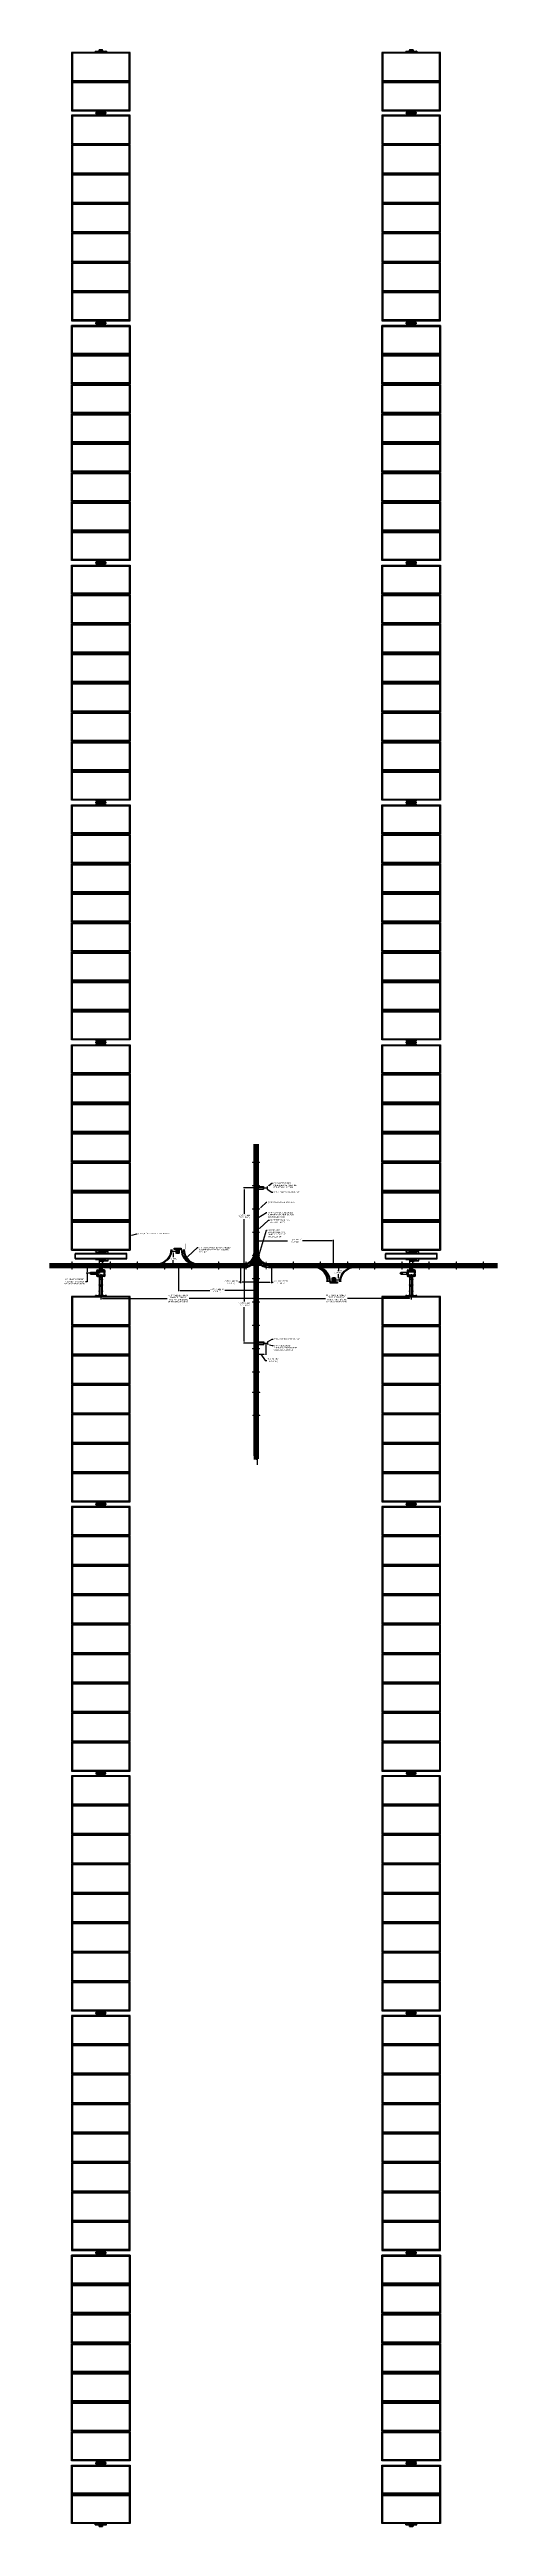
# Model space of a CAD drawing. Header units: inches. Extents: x -1851 to 6314, y -1304 to 4687.
# Drawn here: x -91 to 602, y 857 to 4687 of the extents above; entities that cross this region are included whole.
import ezdxf
from ezdxf import colors
from ezdxf.entities.mleader import LeaderData, LeaderLine
from ezdxf.math import Vec2, Vec3

# ---------------------------------------------------------------- set-up
doc = ezdxf.new("R2010")
doc.units = ezdxf.units.IN
doc.header["$MEASUREMENT"] = 0
for name, color, linetype in [('DC FEEEDERS', 1, 'Continuous'), ('DC STRING CABLES', 30, 'Continuous'), ('E-COMB-BOX', 41, 'Continuous'), ('G-ANNO-DIMS', 1, 'Continuous'), ('G-ANNO-TEXT', 1, 'Continuous'), ('G-TEXT', 7, 'Continuous'), ('S-BOLT', 93, 'Continuous'), ('S-STEL-ANGL', 3, 'Continuous'), ('WIRE MANAGEMENT', 4, 'Continuous')]:
    doc.layers.add(name, color=color, linetype=linetype)
doc.styles.add('NEI-A', font='arial.ttf')
doc.dimstyles.new('NEI-A', dxfattribs={"dimtxt": 0.1, "dimasz": 0.125, "dimexe": 0.0625, "dimexo": 0.0625, "dimgap": 0.0625, "dimtad": 0, "dimtih": 1, "dimtoh": 1, "dimdec": 4, "dimzin": 3, "dimdsep": 46, "dimlunit": 4, "dimtxsty": 'NEI-A', "dimcen": 0, "dimadec": 0, "dimazin": 0, "dimtfac": 0.75, "dimtdec": 4, "dimtofl": 0, "dimtmove": 0, "dimatfit": 3, "dimfxl": 1, "dimfrac": 1, "dimtolj": 1, "dimtzin": 0, "dimarcsym": 0})

# ---------------------------------------------------------------- blocks, each defined once
blk = doc.blocks.new('11 INCH CAB HANGER')
at = {"layer": 'WIRE MANAGEMENT', "color": 4, "linetype": 'Continuous', "lineweight": 18, "flags": 128}
blk.add_lwpolyline([(0.5, 11), (0, 11), (0, 0), (0.5, 0)], close=True, dxfattribs=at)
for points in [[(0.5, 11), (0, 11)], [(0.5, 10.9), (0, 10.9)], [(0.5, 10.5), (0, 10.5)], [(0.5, 10.3), (0, 10.3)], [(0.5, 3.8), (0, 3.8)], [(0.5, 3.2), (0, 3.2)], [(0.5, 2.5), (0, 2.5)], [(0.5, 2.4), (0, 2.4)], [(0.5, 2.1), (0, 2.1)], [(0.5, 2), (0, 2)], [(0.5, 0.7), (0, 0.7)], [(0.5, 0.6), (0, 0.6)], [(0.5, 0.1), (0, 0.1)], [(0.5, 0), (0, 0)]]:
    blk.add_lwpolyline(points, dxfattribs=at)
blk = doc.blocks.new('2.4.20_7-7_Mid Plan View')
at = {"color": 7, "linetype": 'Continuous', "lineweight": 25}
for p, q in [((-9.198, -1.115), (-9.198, 1.115)), ((-9.163, -1.15), (-9.163, 1.15)), ((-7.843, 1.15), (-8.979, 1.15)), ((-8.979, 1.15), (-8.979, -1.15)), ((-7.878, 1.115), (-8.944, 1.115)), ((-8.944, 1.115), (-8.944, -1.115)), ((-7.878, -1.115), (-7.878, 1.115)), ((-7.843, -1.15), (-7.843, 1.15)), ((-7.823, 1.15), (-7.823, -1.15)), ((-6.687, 1.15), (-7.823, 1.15)), ((-6.722, 1.115), (-7.788, 1.115)), ((-7.788, 1.115), (-7.788, -1.115)), ((-6.722, -1.115), (-6.722, 1.115)), ((-6.687, -1.15), (-6.687, 1.15)), ((-6.667, 1.15), (-6.667, -1.15)), ((-5.531, 1.15), (-6.667, 1.15)), ((-5.566, 1.115), (-6.632, 1.115)), ((-6.632, 1.115), (-6.632, -1.115)), ((-5.566, -1.115), (-5.566, 1.115)), ((-5.531, -1.15), (-5.531, 1.15)), ((-5.511, 1.15), (-5.511, -1.15)), ((-4.375, 1.15), (-5.511, 1.15)), ((-4.41, 1.115), (-5.476, 1.115)), ((-5.476, 1.115), (-5.476, -1.115)), ((-4.41, -1.115), (-4.41, 1.115)), ((-4.375, -1.15), (-4.375, 1.15)), ((-3.219, 1.15), (-4.355, 1.15)), ((-4.355, 1.15), (-4.355, -1.15)), ((-3.254, 1.115), (-4.32, 1.115)), ((-4.32, 1.115), (-4.32, -1.115)), ((-3.254, -1.115), (-3.254, 1.115)), ((-3.219, -1.15), (-3.219, 1.15)), ((-2.063, 1.15), (-3.199, 1.15)), ((-3.199, 1.15), (-3.199, -1.15)), ((-2.098, 1.115), (-3.164, 1.115)), ((-3.164, 1.115), (-3.164, -1.115)), ((-2.098, -1.115), (-2.098, 1.115)), ((-2.063, -1.15), (-2.063, 1.15)), ((-0.906, 1.15), (-2.042, 1.15)), ((-2.042, 1.15), (-2.042, -1.15)), ((-0.941, 1.115), (-2.007, 1.115)), ((-2.007, 1.115), (-2.007, -1.115)), ((-0.941, -1.115), (-0.941, 1.115)), ((-0.906, -1.15), (-0.906, 1.15)), ((0.573, 1.016), (0.573, -1.016)), ((0.775, 1.016), (0.573, 1.016)), ((0.581, -1.008), (0.581, 1.008)), ((0.583, 1.006), (0.581, 1.008)), ((0.581, 1.008), (0.767, 1.008)), ((0.583, 1.006), (0.583, -1.006)), ((0.765, 1.006), (0.583, 1.006)), ((0.767, 1.008), (0.765, 1.006)), ((0.765, -1.006), (0.765, 1.006)), ((0.767, 1.008), (0.767, -1.008)), ((0.775, -1.016), (0.775, 1.016)), ((0.906, 1.15), (2.042, 1.15)), ((0.907, 1.15), (0.907, -1.15)), ((0.941, 1.115), (2.007, 1.115)), ((0.942, 1.115), (0.942, -1.115)), ((2.007, 1.115), (2.007, -1.115)), ((2.042, 1.15), (2.042, -1.15)), ((2.062, 1.15), (3.199, 1.15)), ((2.062, -1.15), (2.062, 1.15)), ((2.098, -1.115), (2.098, 1.115)), ((2.098, 1.115), (3.164, 1.115)), ((3.164, 1.115), (3.164, -1.115)), ((3.199, 1.15), (3.199, -1.15)), ((3.218, -1.15), (3.218, 1.15)), ((3.218, 1.15), (4.355, 1.15)), ((3.254, 1.115), (4.32, 1.115)), ((3.254, -1.115), (3.254, 1.115)), ((4.32, 1.115), (4.32, -1.115)), ((4.355, 1.15), (4.355, -1.15)), ((4.374, 1.15), (5.511, 1.15)), ((4.374, -1.15), (4.374, 1.15)), ((4.41, -1.115), (4.41, 1.115)), ((4.41, 1.115), (5.476, 1.115)), ((5.476, 1.115), (5.476, -1.115)), ((5.511, 1.15), (5.511, -1.15)), ((5.53, 1.15), (6.667, 1.15)), ((5.53, -1.15), (5.53, 1.15)), ((5.566, -1.115), (5.566, 1.115)), ((5.566, 1.115), (6.632, 1.115)), ((6.632, 1.115), (6.632, -1.115)), ((6.667, 1.15), (6.667, -1.15)), ((6.686, 1.15), (7.823, 1.15)), ((6.686, -1.15), (6.686, 1.15)), ((6.722, 1.115), (7.788, 1.115)), ((6.722, -1.115), (6.722, 1.115)), ((7.788, 1.115), (7.788, -1.115)), ((7.823, 1.15), (7.823, -1.15)), ((7.843, 1.15), (8.979, 1.15)), ((7.843, -1.15), (7.843, 1.15)), ((7.878, -1.115), (7.878, 1.115)), ((7.878, 1.115), (8.944, 1.115)), ((8.944, 1.115), (8.944, -1.115)), ((8.979, 1.15), (8.979, -1.15)), ((9.163, -1.15), (9.163, 1.15)), ((9.198, -1.115), (9.198, 1.115)), ((-9.163, 0.212), (-9.16, 0.212)), ((-9.161, 0.063), (-9.163, 0.063)), ((-9.161, 0.013), (-9.163, 0.013)), ((-9.161, 0.011), (-9.163, 0.011)), ((-9.161, -0.085), (-9.161, 0.085)), ((-9.153, 0.085), (-9.161, 0.085)), ((-9.16, 0.212), (-9.16, 0.183)), ((-9.159, 0.107), (-9.142, 0.107)), ((-9.156, 0.163), (-9.134, 0.113)), ((-9.137, 0.092), (-9.154, 0.092)), ((-9.129, 0.09), (-9.137, 0.09)), ((-9.134, 0.113), (-9.133, 0.109)), ((-9.129, 0.09), (-9.129, -0.09)), ((-9.094, 0.075), (-9.129, 0.075)), ((-9.129, 0.07), (-9.106, 0.07)), ((-9.094, 0.063), (-9.129, 0.063)), ((-9.088, 0.013), (-9.129, 0.013)), ((-9.129, -0.011), (-9.129, 0.011)), ((-9.129, 0.011), (-9.129, 0.011)), ((-9.107, 0.168), (-9.114, 0.139)), ((-9.114, 0.139), (-9.114, 0.088)), ((-9.114, 0.137), (-9.114, 0.088)), ((-9.114, 0.088), (-9.112, 0.088)), ((-9.114, 0.088), (-9.114, 0.088)), ((-9.11, 0.093), (-9.108, 0.116)), ((-9.107, 0.128), (-9.107, 0.168)), ((-9.095, 0.128), (-9.107, 0.128)), ((-9.105, 0.171), (-9.095, 0.171)), ((-9.1, 0.076), (-9.102, 0.076)), ((-9.102, 0.076), (-9.102, 0.076)), ((-9.094, 0.076), (-9.1, 0.076)), ((-9.096, 0.107), (-9.099, 0.085)), ((-9.095, 0.171), (-9.095, 0.128)), ((-9.095, 0.171), (-9.094, 0.171)), ((-9.094, 0.197), (-9.091, 0.197)), ((-9.094, 0.197), (-9.094, 0.187)), ((-9.094, 0.184), (-9.094, 0.187)), ((-9.094, 0.184), (-9.094, 0.14)), ((-9.094, 0.03), (-9.094, 0.14)), ((-9.094, 0.015), (-9.094, 0.016)), ((-9.094, 0.013), (-9.094, 0.015)), ((-9.093, 0.186), (-9.088, 0.183)), ((-9.093, 0.186), (-9.093, 0.183)), ((-9.088, 0.18), (-9.093, 0.183)), ((-9.092, 0.014), (-9.092, 0.014)), ((-9.091, 0.195), (-9.091, 0.197)), ((-9.091, 0.197), (-9.088, 0.197)), ((-9.082, 0.188), (-9.09, 0.194)), ((-9.085, 0.189), (-9.089, 0.192)), ((-9.088, 0.145), (-9.089, 0.145)), ((-9.081, 0.197), (-9.088, 0.197)), ((-9.088, 0.174), (-9.088, 0.183)), ((-9.088, 0.18), (-9.088, 0.183)), ((-9.088, 0.072), (-9.088, 0.174)), ((-9.088, 0.174), (-9.077, 0.174)), ((-9.088, 0.072), (-9.077, 0.072)), ((-9.088, -0.072), (-9.088, 0.072)), ((-9.085, 0.187), (-9.085, 0.188)), ((-9.054, 0.197), (-9.081, 0.197)), ((-9.077, 0.185), (-9.079, 0.185)), ((-9.075, 0.185), (-9.078, 0.185)), ((-9.077, 0.174), (-9.077, 0.185)), ((-9.077, 0.072), (-9.077, 0.174)), ((-9.077, -0.072), (-9.077, 0.072)), ((-9.071, 0.072), (-9.077, 0.072)), ((-9.071, 0.168), (-9.071, 0.179)), ((-9.071, 0.072), (-9.071, 0.168)), ((-9.071, -0.072), (-9.071, 0.072)), ((-9.071, 0.072), (-9.065, 0.072)), ((-9.065, 0.185), (-9.065, 0.174)), ((-9.062, 0.185), (-9.065, 0.185)), ((-9.065, 0.174), (-9.065, 0.072)), ((-9.054, 0.174), (-9.065, 0.174)), ((-9.065, 0.072), (-9.065, -0.072)), ((-9.054, 0.072), (-9.065, 0.072)), ((-9.051, 0.194), (-9.059, 0.188)), ((-9.057, 0.188), (-9.057, 0.187)), ((-9.053, 0.192), (-9.056, 0.189)), ((-9.054, 0.197), (-9.051, 0.197)), ((-9.054, 0.183), (-9.054, 0.174)), ((-9.054, 0.174), (-9.054, 0.072)), ((-9.053, 0.145), (-9.054, 0.145)), ((-9.054, 0.072), (-9.054, -0.072)), ((-9.012, 0.013), (-9.054, 0.013)), ((-9.053, 0.183), (-9.048, 0.186)), ((-9.053, 0.183), (-9.053, 0.18)), ((-9.048, 0.183), (-9.053, 0.18)), ((-9.048, 0.197), (-9.051, 0.197)), ((-9.051, 0.197), (-9.051, 0.195)), ((-9.049, 0.014), (-9.049, 0.014)), ((-9.048, 0.187), (-9.048, 0.197)), ((-9.048, 0.187), (-9.048, 0.184)), ((-9.048, 0.183), (-9.048, 0.186)), ((-9.048, 0.14), (-9.048, 0.184)), ((-9.048, 0.171), (-9.046, 0.171)), ((-9.048, 0.14), (-9.048, 0.03)), ((-9.041, 0.076), (-9.048, 0.076)), ((-9.043, 0.075), (-9.048, 0.075)), ((-9.048, 0.07), (-9.043, 0.07)), ((-9.012, 0.063), (-9.048, 0.063)), ((-9.048, 0.015), (-9.048, 0.013)), ((-9.046, 0.128), (-9.046, 0.171)), ((-9.046, 0.171), (-9.036, 0.171)), ((-9.046, 0.128), (-9.034, 0.128)), ((-9.043, 0.085), (-9.045, 0.107)), ((-9.043, 0.07), (-9.043, 0.075)), ((-9.039, 0.076), (-9.041, 0.076)), ((-9.039, 0.076), (-9.039, 0.076)), ((-9.034, 0.168), (-9.034, 0.128)), ((-9.027, 0.139), (-9.034, 0.168)), ((-9.033, 0.116), (-9.031, 0.093)), ((-9.029, 0.088), (-9.027, 0.088)), ((-9.027, 0.139), (-9.027, 0.088)), ((-9.027, 0.137), (-9.027, 0.088)), ((-9.027, 0.088), (-9.027, 0.088)), ((-9.013, 0.011), (-9.013, -0.011)), ((-9.012, 0.011), (-9.013, 0.011)), ((-9.012, -0.09), (-9.012, 0.09)), ((-9.012, 0.09), (-9.004, 0.09)), ((-9.007, 0.113), (-8.985, 0.163)), ((-8.988, 0.092), (-9.004, 0.092)), ((-9.001, 0.104), (-8.999, 0.107)), ((-8.999, 0.107), (-8.982, 0.107)), ((-8.988, 0.085), (-8.98, 0.085)), ((-8.982, 0.183), (-8.982, 0.212)), ((-8.982, 0.212), (-8.979, 0.212)), ((-8.979, 0.096), (-8.98, 0.091)), ((-8.98, 0.085), (-8.98, -0.085)), ((-8.979, 0.063), (-8.98, 0.063)), ((-8.979, 0.013), (-8.98, 0.013)), ((-8.979, 0.011), (-8.98, 0.011)), ((-7.823, 0.219), (-7.843, 0.219)), ((-7.843, 0.071), (-7.842, 0.071)), ((-7.841, 0.063), (-7.843, 0.063)), ((-7.841, 0.176), (-7.838, 0.187)), ((-7.841, 0.072), (-7.823, 0.072)), ((-7.823, 0.065), (-7.841, 0.065)), ((-7.841, 0.053), (-7.841, 0.065)), ((-7.831, 0.208), (-7.831, 0.202)), ((-7.83, 0.208), (-7.831, 0.208)), ((-7.831, 0.202), (-7.83, 0.202)), ((-7.83, 0.202), (-7.83, 0.208)), ((-6.667, 0.219), (-6.687, 0.219)), ((-6.687, 0.071), (-6.686, 0.071)), ((-6.685, 0.063), (-6.687, 0.063)), ((-6.685, 0.072), (-6.667, 0.072)), ((-6.667, 0.065), (-6.685, 0.065)), ((-6.685, 0.053), (-6.685, 0.065)), ((-6.684, 0.176), (-6.682, 0.187)), ((-6.675, 0.208), (-6.675, 0.202)), ((-6.674, 0.208), (-6.675, 0.208)), ((-6.675, 0.202), (-6.674, 0.202)), ((-6.674, 0.202), (-6.674, 0.208)), ((-5.511, 0.219), (-5.531, 0.219)), ((-5.531, 0.071), (-5.53, 0.071)), ((-5.529, 0.063), (-5.531, 0.063)), ((-5.529, 0.072), (-5.511, 0.072)), ((-5.511, 0.065), (-5.529, 0.065)), ((-5.529, 0.053), (-5.529, 0.065)), ((-5.528, 0.176), (-5.526, 0.187)), ((-5.519, 0.208), (-5.519, 0.202)), ((-5.518, 0.208), (-5.519, 0.208)), ((-5.519, 0.202), (-5.518, 0.202)), ((-5.518, 0.202), (-5.518, 0.208)), ((-4.355, 0.219), (-4.375, 0.219)), ((-4.375, 0.071), (-4.374, 0.071)), ((-4.373, 0.063), (-4.375, 0.063)), ((-4.373, 0.072), (-4.355, 0.072)), ((-4.355, 0.065), (-4.373, 0.065)), ((-4.373, 0.053), (-4.373, 0.065)), ((-4.372, 0.176), (-4.37, 0.187)), ((-4.363, 0.208), (-4.363, 0.202)), ((-4.362, 0.208), (-4.363, 0.208)), ((-4.363, 0.202), (-4.362, 0.202)), ((-4.362, 0.202), (-4.362, 0.208)), ((-3.199, 0.219), (-3.219, 0.219)), ((-3.219, 0.071), (-3.218, 0.071)), ((-3.217, 0.063), (-3.219, 0.063)), ((-3.217, 0.072), (-3.199, 0.072)), ((-3.199, 0.065), (-3.217, 0.065)), ((-3.217, 0.053), (-3.217, 0.065)), ((-3.216, 0.176), (-3.214, 0.187)), ((-3.206, 0.208), (-3.207, 0.208)), ((-3.207, 0.208), (-3.207, 0.202)), ((-3.207, 0.202), (-3.206, 0.202)), ((-3.206, 0.202), (-3.206, 0.208)), ((-2.042, 0.219), (-2.063, 0.219)), ((-2.063, 0.071), (-2.062, 0.071)), ((-2.061, 0.063), (-2.063, 0.063)), ((-2.061, 0.072), (-2.042, 0.072)), ((-2.042, 0.065), (-2.061, 0.065)), ((-2.061, 0.053), (-2.061, 0.065)), ((-2.06, 0.176), (-2.058, 0.187)), ((-2.05, 0.208), (-2.051, 0.208)), ((-2.051, 0.208), (-2.051, 0.202)), ((-2.051, 0.202), (-2.05, 0.202)), ((-2.05, 0.202), (-2.05, 0.208)), ((-0.906, 0.215), (-0.878, 0.215)), ((-0.904, 0.086), (-0.897, 0.19)), ((-0.876, 0.086), (-0.904, 0.086)), ((-0.904, 0.086), (-0.904, 0.083)), ((-0.904, 0.083), (-0.876, 0.083)), ((-0.903, 0.174), (-0.902, 0.179)), ((-0.9, 0.062), (-0.9, 0.071)), ((-0.876, 0.065), (-0.9, 0.065)), ((-0.9, 0.059), (-0.9, 0.062)), ((-0.898, 0.073), (-0.878, 0.073)), ((-0.898, 0.057), (-0.878, 0.057)), ((-0.878, 0.195), (-0.897, 0.195)), ((-0.897, 0.195), (-0.897, 0.19)), ((-0.897, 0.19), (-0.877, 0.19)), ((-0.878, 0.215), (-0.874, 0.215)), ((-0.878, 0.215), (-0.878, 0.195)), ((-0.877, 0.19), (-0.876, 0.086)), ((-0.877, 0.058), (-0.875, 0.058)), ((-0.876, 0.086), (-0.876, 0.083)), ((-0.876, 0.083), (-0.875, 0.076)), ((-0.876, 0.071), (-0.876, 0.062)), ((-0.876, 0.062), (-0.876, 0.059)), ((-0.875, 0.062), (-0.876, 0.062)), ((-0.875, 0.074), (-0.871, 0.074)), ((-0.875, 0.074), (-0.875, 0.062)), ((-0.875, 0.062), (-0.871, 0.062)), ((-0.875, 0.062), (-0.875, 0.058)), ((-0.875, 0.058), (-0.875, -0.058)), ((-0.874, 0.21), (-0.874, 0.211)), ((-0.872, 0.21), (-0.874, 0.21)), ((-0.873, 0.174), (-0.874, 0.21)), ((-0.873, 0.174), (-0.871, 0.174)), ((-0.871, 0.163), (-0.873, 0.163)), ((-0.873, 0.163), (-0.871, 0.079)), ((-0.872, 0.211), (-0.872, 0.21)), ((-0.871, 0.174), (-0.872, 0.21)), ((-0.871, 0.163), (-0.869, 0.079)), ((-0.871, 0.079), (-0.869, 0.079)), ((-0.871, 0.074), (-0.871, 0.076)), ((-0.871, 0.074), (-0.871, 0.068)), ((-0.869, 0.068), (-0.871, 0.068)), ((-0.871, -0.068), (-0.871, 0.068)), ((-0.869, 0.074), (-0.869, 0.076)), ((-0.869, 0.074), (-0.869, 0.068)), ((-0.869, -0.068), (-0.869, 0.068)), ((-0.836, 0.065), (-0.869, 0.065)), ((-0.835, 0.069), (-0.837, 0.066)), ((-0.817, 0.065), (-0.836, 0.065)), ((-0.835, 0.077), (-0.835, 0.069)), ((-0.818, 0.077), (-0.835, 0.077)), ((-0.818, 0.069), (-0.835, 0.069)), ((-0.831, 0.079), (-0.831, 0.077)), ((-0.822, 0.079), (-0.831, 0.079)), ((-0.822, 0.077), (-0.822, 0.079)), ((-0.822, 0.079), (-0.822, 0.079)), ((-0.818, 0.069), (-0.818, 0.077)), ((-0.816, 0.066), (-0.818, 0.069)), ((-0.713, 0.065), (-0.817, 0.065)), ((-0.712, 0.069), (-0.714, 0.066)), ((-0.694, 0.065), (-0.713, 0.065)), ((-0.712, 0.077), (-0.712, 0.069)), ((-0.695, 0.077), (-0.712, 0.077)), ((-0.695, 0.069), (-0.712, 0.069)), ((-0.708, 0.079), (-0.708, 0.077)), ((-0.699, 0.079), (-0.708, 0.079)), ((-0.699, 0.077), (-0.699, 0.079)), ((-0.699, 0.079), (-0.699, 0.079)), ((-0.695, 0.069), (-0.695, 0.077)), ((-0.693, 0.066), (-0.695, 0.069)), ((-0.513, 0.065), (-0.694, 0.065)), ((-0.456, 0.065), (-0.513, 0.065)), ((-0.231, 0.065), (-0.456, 0.065)), ((-0.174, 0.065), (-0.231, 0.065)), ((-0.116, 0.065), (-0.174, 0.065)), ((-0.129, 0.132), (-0.129, 0.082)), ((-0.129, 0.077), (-0.129, 0.082)), ((-0.117, 0.077), (-0.129, 0.077)), ((-0.117, 0.131), (-0.117, 0.065)), ((-0.105, 0.072), (-0.116, 0.072)), ((-0.116, 0.072), (-0.116, -0.073)), ((-0.104, 0.077), (-0.106, 0.073)), ((-0.1, 0.072), (-0.105, 0.072)), ((-0.104, 0.055), (-0.105, 0.054)), ((-0.099, 0.085), (-0.104, 0.085)), ((-0.104, 0.084), (-0.104, 0.077)), ((-0.099, 0.077), (-0.104, 0.077)), ((-0.104, 0.06), (-0.104, 0.054)), ((-0.1, 0.087), (-0.1, 0.085)), ((-0.091, 0.087), (-0.1, 0.087)), ((-0.086, 0.072), (-0.1, 0.072)), ((-0.1, 0.061), (-0.1, 0.06)), ((-0.087, 0.085), (-0.099, 0.085)), ((-0.087, 0.077), (-0.099, 0.077)), ((-0.04, 0.167), (-0.094, 0.167)), ((-0.091, 0.085), (-0.091, 0.087)), ((-0.091, 0.06), (-0.091, 0.061)), ((-0.089, 0.085), (-0.089, 0.095)), ((-0.089, 0.095), (-0.07, 0.095)), ((-0.07, 0.085), (-0.089, 0.085)), ((-0.087, 0.077), (-0.087, 0.084)), ((-0.085, 0.073), (-0.087, 0.077)), ((-0.087, 0.054), (-0.087, 0.06)), ((-0.086, 0.054), (-0.087, 0.055)), ((-0.06, 0.072), (-0.086, 0.072)), ((-0.069, 0.001), (-0.081, 0.001)), ((-0.06, 0.151), (-0.079, 0.151)), ((-0.07, 0.095), (-0.07, 0.085)), ((-0.07, 0.095), (-0.061, 0.095)), ((-0.061, 0.085), (-0.07, 0.085)), ((-0.061, 0.085), (-0.061, 0.095)), ((-0.061, 0.095), (-0.06, 0.095)), ((-0.06, 0.085), (-0.061, 0.085)), ((0.06, 0.123), (-0.06, 0.123)), ((-0.06, 0.123), (-0.06, -0.123)), ((-0.048, 0.16), (-0.048, 0.152)), ((-0.048, 0.16), (-0.045, 0.16)), ((-0.048, 0.152), (-0.045, 0.152)), ((-0.048, 0.152), (-0.048, 0.123)), ((-0.045, 0.152), (-0.045, 0.16)), ((-0.045, 0.16), (-0.031, 0.16)), ((-0.045, 0.152), (-0.03, 0.152)), ((-0.034, 0.411), (-0.034, 0.16)), ((-0.034, 0.411), (0.034, 0.411)), ((-0.031, 0.161), (-0.031, 0.16)), ((-0.016, 0.161), (-0.031, 0.161)), ((-0.031, 0.16), (-0.031, 0.161)), ((-0.031, 0.161), (-0.031, 0.161)), ((-0.015, 0.16), (-0.031, 0.16)), ((-0.031, 0.16), (-0.031, 0.16)), ((-0.03, 0.152), (-0.03, 0.16)), ((-0.03, 0.152), (-0.015, 0.152)), ((-0.03, 0.123), (-0.03, 0.152)), ((-0.023, 0.374), (-0.023, 0.348)), ((-0.021, 0.376), (0.021, 0.376)), ((-0.021, 0.346), (0.021, 0.346)), ((-0.016, 0.177), (-0.016, 0.161)), ((-0.016, 0.177), (0.016, 0.177)), ((-0.016, 0.161), (0.016, 0.161)), ((-0.015, 0.156), (-0.015, 0.161)), ((-0.015, 0.16), (-0.015, 0.161)), ((-0.015, 0.16), (-0.015, 0.16)), ((-0.015, 0.156), (0.015, 0.156)), ((-0.015, 0.146), (-0.015, 0.156)), ((-0.014, 0.418), (-0.014, 0.411)), ((-0.002, 0.418), (-0.014, 0.418)), ((-0.012, 0.429), (-0.012, 0.418)), ((-0.012, 0.429), (0.012, 0.429)), ((-0.01, 0.433), (-0.01, 0.429)), ((-0.01, 0.433), (0.01, 0.433)), ((-0.003, 0.141), (-0.01, 0.141)), ((-0.008, 0.417), (-0.009, 0.416)), ((-0.009, 0.416), (-0.009, 0.414)), ((-0.006, 0.416), (-0.009, 0.416)), ((-0.009, 0.414), (-0.009, 0.416)), ((-0.009, 0.414), (-0.006, 0.414)), ((-0.009, 0.414), (-0.009, 0.414)), ((-0.009, 0.413), (-0.009, 0.411)), ((-0.009, 0.411), (-0.009, 0.413)), ((-0.006, 0.413), (-0.009, 0.413)), ((-0.009, 0.413), (-0.009, 0.413)), ((0.008, 0.417), (-0.008, 0.417)), ((-0.008, 0.414), (-0.008, 0.413)), ((-0.006, 0.414), (-0.006, 0.416)), ((-0.006, 0.414), (-0.003, 0.414)), ((-0.006, 0.411), (-0.006, 0.413)), ((-0.003, 0.413), (-0.006, 0.413)), ((-0.006, 0.35), (-0.006, 0.35)), ((-0.005, 0.35), (-0.005, 0.352)), ((-0.005, 0.352), (-0.005, 0.352)), ((-0.005, 0.352), (-0.005, 0.351)), ((-0.005, 0.352), (-0.005, 0.352)), ((-0.005, 0.35), (-0.005, 0.352)), ((-0.005, 0.352), (-0.005, 0.352)), ((-0.005, 0.352), (-0.005, 0.352)), ((-0.005, 0.35), (-0.005, 0.35)), ((-0.005, 0.35), (-0.005, 0.35)), ((-0.005, 0.35), (-0.005, 0.35)), ((-0.002, 0.351), (-0.004, 0.351)), ((-0.004, 0.351), (-0.004, 0.351)), ((-0.004, 0.351), (-0.003, 0.351)), ((-0.002, 0.351), (-0.004, 0.351)), ((-0.003, 0.414), (-0.003, 0.416)), ((-0.003, 0.414), (0.003, 0.414)), ((-0.003, 0.411), (-0.003, 0.413)), ((0.003, 0.413), (-0.003, 0.413)), ((-0.003, 0.351), (-0.003, 0.351)), ((-0.002, 0.35), (-0.003, 0.35)), ((-0.003, 0.149), (-0.003, 0.141)), ((-0.002, 0.418), (-0.002, 0.417)), ((0.002, 0.418), (-0.002, 0.418)), ((-0.002, 0.352), (0, 0.351)), ((-0.001, 0.352), (-0.002, 0.352)), ((-0.001, 0.352), (-0.002, 0.352)), ((-0.002, 0.352), (-0.002, 0.352)), ((0, 0.351), (-0.002, 0.35)), ((-0.002, 0.35), (-0.001, 0.35)), ((0, 0.351), (-0.001, 0.352)), ((-0.001, 0.352), (-0.001, 0.352)), ((0, 0.351), (-0.001, 0.352)), ((-0.001, 0.35), (0, 0.35)), ((-0.001, 0.35), (0, 0.35)), ((-0.001, 0.35), (-0.001, 0.35)), ((-0.001, 0.152), (0.001, 0.152)), ((0, 0.352), (0, 0.351)), ((0.001, 0.352), (0, 0.352)), ((0, 0.352), (0, 0.351)), ((0, 0.352), (0, 0.352)), ((0, 0.35), (0, 0.348)), ((0, 0.35), (0, 0.348)), ((0, 0.348), (0.001, 0.348)), ((0, 0.348), (0.001, 0.348)), ((0, 0.348), (0, 0.348)), ((0.001, 0.348), (0.001, 0.352)), ((0.001, 0.348), (0.001, 0.348)), ((0.002, 0.418), (0.002, 0.417)), ((0.014, 0.418), (0.002, 0.418)), ((0.002, 0.352), (0.002, 0.351)), ((0.002, 0.352), (0.002, 0.352)), ((0.002, 0.352), (0.002, 0.351)), ((0.002, 0.351), (0.002, 0.351)), ((0.002, 0.35), (0.002, 0.35)), ((0.002, 0.35), (0.002, 0.35)), ((0.002, 0.35), (0.002, 0.35)), ((0.002, 0.35), (0.002, 0.35)), ((0.003, 0.414), (0.003, 0.416)), ((0.003, 0.414), (0.006, 0.414)), ((0.003, 0.411), (0.003, 0.413)), ((0.006, 0.413), (0.003, 0.413)), ((0.003, 0.141), (0.003, 0.149)), ((0.01, 0.141), (0.003, 0.141)), ((0.004, 0.352), (0.004, 0.35)), ((0.004, 0.352), (0.004, 0.35)), ((0.004, 0.352), (0.004, 0.352)), ((0.005, 0.352), (0.004, 0.352)), ((0.004, 0.35), (0.005, 0.35)), ((0.004, 0.35), (0.005, 0.35)), ((0.004, 0.35), (0.004, 0.35)), ((0.005, 0.352), (0.005, 0.352)), ((0.005, 0.35), (0.005, 0.35)), ((0.005, 0.35), (0.005, 0.35)), ((0.006, 0.414), (0.006, 0.416)), ((0.009, 0.416), (0.006, 0.416)), ((0.006, 0.414), (0.009, 0.414)), ((0.006, 0.411), (0.006, 0.413)), ((0.009, 0.413), (0.006, 0.413)), ((0.007, 0.352), (0.007, 0.351)), ((0.007, 0.352), (0.007, 0.351)), ((0.008, 0.352), (0.007, 0.352)), ((0.007, 0.352), (0.007, 0.352)), ((0.007, 0.351), (0.007, 0.351)), ((0.007, 0.35), (0.008, 0.35)), ((0.007, 0.35), (0.007, 0.35)), ((0.007, 0.35), (0.007, 0.35)), ((0.007, 0.35), (0.007, 0.35)), ((0.007, 0.35), (0.007, 0.35)), ((0.007, 0.35), (0.007, 0.35)), ((0.007, 0.35), (0.008, 0.35)), ((0.007, 0.35), (0.007, 0.35)), ((0.007, 0.35), (0.007, 0.35)), ((0.009, 0.416), (0.008, 0.417)), ((0.008, 0.413), (0.008, 0.414)), ((0.008, 0.35), (0.008, 0.352)), ((0.008, 0.35), (0.008, 0.35)), ((0.008, 0.349), (0.008, 0.349)), ((0.008, 0.349), (0.01, 0.349)), ((0.008, 0.349), (0.01, 0.349)), ((0.008, 0.349), (0.008, 0.349)), ((0.009, 0.349), (0.008, 0.349)), ((0.008, 0.349), (0.008, 0.349)), ((0.008, 0.349), (0.008, 0.349)), ((0.008, 0.348), (0.008, 0.348)), ((0.008, 0.348), (0.008, 0.348)), ((0.009, 0.414), (0.009, 0.416)), ((0.009, 0.414), (0.009, 0.416)), ((0.009, 0.414), (0.009, 0.414)), ((0.009, 0.411), (0.009, 0.413)), ((0.009, 0.411), (0.009, 0.413)), ((0.009, 0.413), (0.009, 0.413)), ((0.009, 0.352), (0.009, 0.349)), ((0.009, 0.352), (0.009, 0.349)), ((0.01, 0.352), (0.009, 0.352)), ((0.009, 0.352), (0.009, 0.352)), ((0.01, 0.429), (0.01, 0.433)), ((0.01, 0.352), (0.012, 0.35)), ((0.01, 0.349), (0.01, 0.352)), ((0.01, 0.352), (0.012, 0.35)), ((0.011, 0.352), (0.01, 0.352)), ((0.01, 0.352), (0.01, 0.352)), ((0.01, 0.349), (0.01, 0.349)), ((0.011, 0.349), (0.01, 0.349)), ((0.012, 0.351), (0.011, 0.352)), ((0.012, 0.35), (0.011, 0.349)), ((0.012, 0.35), (0.011, 0.349)), ((0.011, 0.349), (0.011, 0.349)), ((0.012, 0.418), (0.012, 0.429)), ((0.013, 0.35), (0.012, 0.349)), ((0.012, 0.35), (0.012, 0.35)), ((0.013, 0.35), (0.012, 0.349)), ((0.012, 0.349), (0.013, 0.349)), ((0.012, 0.349), (0.013, 0.349)), ((0.012, 0.349), (0.012, 0.349)), ((0.013, 0.354), (0.013, 0.354)), ((0.013, 0.35), (0.013, 0.35)), ((0.014, 0.349), (0.013, 0.35)), ((0.013, 0.349), (0.014, 0.349)), ((0.013, 0.349), (0.013, 0.349)), ((0.013, 0.349), (0.014, 0.349)), ((0.014, 0.411), (0.014, 0.418)), ((0.014, 0.352), (0.014, 0.351)), ((0.014, 0.352), (0.014, 0.351)), ((0.016, 0.352), (0.014, 0.352)), ((0.014, 0.352), (0.014, 0.352)), ((0.014, 0.351), (0.015, 0.351)), ((0.014, 0.351), (0.015, 0.351)), ((0.014, 0.351), (0.014, 0.351)), ((0.014, 0.35), (0.014, 0.35)), ((0.014, 0.35), (0.015, 0.35)), ((0.014, 0.35), (0.015, 0.35)), ((0.014, 0.35), (0.014, 0.35)), ((0.015, 0.35), (0.014, 0.35)), ((0.014, 0.35), (0.014, 0.35)), ((0.014, 0.35), (0.014, 0.35)), ((0.014, 0.349), (0.014, 0.349)), ((0.014, 0.349), (0.016, 0.349)), ((0.014, 0.349), (0.014, 0.349)), ((0.014, 0.349), (0.014, 0.349)), ((0.014, 0.349), (0.014, 0.349)), ((0.014, 0.349), (0.014, 0.349)), ((0.014, 0.349), (0.016, 0.349)), ((0.015, 0.349), (0.014, 0.349)), ((0.015, 0.351), (0.015, 0.35)), ((0.015, 0.351), (0.015, 0.35)), ((0.015, 0.351), (0.015, 0.351)), ((0.015, 0.35), (0.015, 0.349)), ((0.015, 0.35), (0.015, 0.349)), ((0.015, 0.35), (0.015, 0.35)), ((0.015, 0.161), (0.015, 0.156)), ((0.015, 0.161), (0.015, 0.16)), ((0.015, 0.16), (0.015, 0.16)), ((0.015, 0.16), (0.031, 0.16)), ((0.015, 0.156), (0.015, 0.146)), ((0.015, 0.152), (0.03, 0.152)), ((0.016, 0.349), (0.016, 0.352)), ((0.016, 0.349), (0.016, 0.349)), ((0.016, 0.177), (0.016, 0.161)), ((0.016, 0.161), (0.031, 0.161)), ((0.017, 0.352), (0.017, 0.349)), ((0.017, 0.352), (0.017, 0.349)), ((0.017, 0.352), (0.017, 0.352)), ((0.019, 0.35), (0.017, 0.352)), ((0.017, 0.352), (0.017, 0.352)), ((0.017, 0.351), (0.019, 0.349)), ((0.017, 0.351), (0.019, 0.349)), ((0.017, 0.349), (0.017, 0.351)), ((0.017, 0.349), (0.017, 0.349)), ((0.017, 0.349), (0.017, 0.349)), ((0.017, 0.349), (0.017, 0.349)), ((0.017, 0.349), (0.017, 0.349)), ((0.019, 0.352), (0.019, 0.35)), ((0.019, 0.349), (0.019, 0.352)), ((0.019, 0.352), (0.019, 0.35)), ((0.019, 0.352), (0.019, 0.352)), ((0.019, 0.352), (0.019, 0.352)), ((0.019, 0.349), (0.019, 0.349)), ((0.019, 0.349), (0.019, 0.349)), ((0.019, 0.349), (0.019, 0.349)), ((0.019, 0.349), (0.019, 0.349)), ((0.023, 0.374), (0.023, 0.348)), ((0.03, 0.152), (0.03, 0.16)), ((0.03, 0.152), (0.045, 0.152)), ((0.03, 0.123), (0.03, 0.152)), ((0.031, 0.16), (0.031, 0.161)), ((0.031, 0.161), (0.031, 0.16)), ((0.031, 0.161), (0.031, 0.161)), ((0.031, 0.16), (0.031, 0.16)), ((0.031, 0.16), (0.045, 0.16)), ((0.034, 0.16), (0.034, 0.411)), ((0.094, 0.167), (0.04, 0.167)), ((0.045, 0.152), (0.045, 0.16)), ((0.045, 0.16), (0.048, 0.16)), ((0.045, 0.152), (0.048, 0.152)), ((0.047, 0.123), (0.047, 0.152)), ((0.048, 0.152), (0.048, 0.16)), ((0.079, 0.151), (0.06, 0.151)), ((0.06, 0.123), (0.06, -0.123)), ((0.06, 0.095), (0.061, 0.095)), ((0.061, 0.085), (0.06, 0.085)), ((0.086, 0.072), (0.06, 0.072)), ((0.061, 0.095), (0.061, 0.085)), ((0.061, 0.095), (0.07, 0.095)), ((0.07, 0.085), (0.061, 0.085)), ((0.081, 0.001), (0.069, 0.001)), ((0.07, 0.085), (0.07, 0.095)), ((0.07, 0.095), (0.089, 0.095)), ((0.089, 0.085), (0.07, 0.085)), ((0.087, 0.077), (0.085, 0.073)), ((0.1, 0.072), (0.086, 0.072)), ((0.087, 0.055), (0.086, 0.054)), ((0.099, 0.085), (0.087, 0.085)), ((0.087, 0.084), (0.087, 0.077)), ((0.099, 0.077), (0.087, 0.077)), ((0.087, 0.06), (0.087, 0.054)), ((0.089, 0.095), (0.089, 0.085)), ((0.091, 0.087), (0.091, 0.085)), ((0.091, 0.087), (0.091, 0.087)), ((0.1, 0.087), (0.091, 0.087)), ((0.091, 0.061), (0.091, 0.06)), ((0.104, 0.085), (0.099, 0.085)), ((0.104, 0.077), (0.099, 0.077)), ((0.1, 0.085), (0.1, 0.087)), ((0.105, 0.072), (0.1, 0.072)), ((0.1, 0.06), (0.1, 0.061)), ((0.104, 0.077), (0.104, 0.084)), ((0.106, 0.073), (0.104, 0.077)), ((0.104, 0.054), (0.104, 0.06)), ((0.105, 0.054), (0.104, 0.055)), ((0.116, 0.072), (0.105, 0.072)), ((0.116, 0.072), (0.116, -0.073)), ((0.174, 0.065), (0.116, 0.065)), ((0.117, 0.065), (0.117, 0.131)), ((0.129, 0.077), (0.117, 0.077)), ((0.129, 0.132), (0.129, 0.082)), ((0.129, 0.082), (0.129, 0.077)), ((0.231, 0.065), (0.174, 0.065)), ((0.457, 0.065), (0.231, 0.065)), ((0.514, 0.065), (0.457, 0.065)), ((0.543, 0.065), (0.514, 0.065)), ((0.543, 0.212), (0.543, -0.213)), ((0.543, 0.212), (0.545, 0.212)), ((0.545, 0.212), (0.573, 0.212)), ((0.803, 0.212), (0.775, 0.212)), ((0.804, 0.212), (0.803, 0.212)), ((0.804, -0.213), (0.804, 0.212)), ((0.817, 0.065), (0.804, 0.065)), ((0.819, 0.069), (0.817, 0.066)), ((0.837, 0.065), (0.817, 0.065)), ((0.819, 0.077), (0.819, 0.069)), ((0.835, 0.077), (0.819, 0.077)), ((0.836, 0.069), (0.819, 0.069)), ((0.822, 0.079), (0.822, 0.077)), ((0.832, 0.079), (0.822, 0.079)), ((0.832, 0.077), (0.832, 0.079)), ((0.836, 0.069), (0.836, 0.077)), ((0.838, 0.066), (0.836, 0.069)), ((0.87, 0.065), (0.837, 0.065)), ((0.87, 0.079), (0.872, 0.163)), ((0.87, 0.079), (0.872, 0.079)), ((0.87, 0.076), (0.87, 0.074)), ((0.87, 0.068), (0.87, 0.074)), ((0.872, 0.068), (0.87, 0.068)), ((0.87, 0.068), (0.87, -0.068)), ((0.872, 0.21), (0.872, 0.211)), ((0.872, 0.21), (0.872, 0.174)), ((0.874, 0.21), (0.872, 0.21)), ((0.872, 0.174), (0.874, 0.174)), ((0.873, 0.163), (0.872, 0.163)), ((0.872, 0.079), (0.873, 0.163)), ((0.872, 0.076), (0.872, 0.074)), ((0.872, 0.068), (0.872, 0.074)), ((0.876, 0.074), (0.872, 0.074)), ((0.872, 0.068), (0.872, -0.068)), ((0.876, 0.062), (0.872, 0.062)), ((0.874, 0.215), (0.879, 0.215)), ((0.874, 0.211), (0.874, 0.21)), ((0.874, 0.21), (0.874, 0.174)), ((0.876, 0.086), (0.878, 0.19)), ((0.904, 0.086), (0.876, 0.086)), ((0.876, 0.083), (0.876, 0.086)), ((0.876, 0.076), (0.876, 0.083)), ((0.876, 0.083), (0.904, 0.083)), ((0.876, 0.062), (0.876, 0.074)), ((0.876, 0.058), (0.876, 0.062)), ((0.877, 0.062), (0.876, 0.062)), ((0.876, -0.058), (0.876, 0.058)), ((0.876, 0.058), (0.877, 0.058)), ((0.877, 0.062), (0.877, 0.071)), ((0.901, 0.065), (0.877, 0.065)), ((0.877, 0.059), (0.877, 0.062)), ((0.878, 0.195), (0.879, 0.215)), ((0.898, 0.195), (0.878, 0.195)), ((0.878, 0.19), (0.898, 0.19)), ((0.907, 0.215), (0.879, 0.215)), ((0.879, 0.073), (0.899, 0.073)), ((0.879, 0.057), (0.899, 0.057)), ((0.898, 0.19), (0.898, 0.195)), ((0.898, 0.19), (0.904, 0.086)), ((0.901, 0.071), (0.901, 0.062)), ((0.901, 0.062), (0.901, 0.059)), ((0.903, 0.179), (0.903, 0.174)), ((0.904, 0.083), (0.904, 0.086)), ((2.042, 0.219), (2.062, 0.219)), ((2.061, 0.072), (2.042, 0.072)), ((2.042, 0.065), (2.061, 0.065)), ((2.05, 0.208), (2.051, 0.208)), ((2.05, 0.202), (2.05, 0.208)), ((2.051, 0.202), (2.05, 0.202)), ((2.051, 0.208), (2.051, 0.202)), ((2.06, 0.176), (2.058, 0.187)), ((2.061, 0.053), (2.061, 0.065)), ((2.061, 0.063), (2.062, 0.063)), ((2.062, 0.071), (2.062, 0.071)), ((3.199, 0.219), (3.218, 0.219)), ((3.217, 0.072), (3.199, 0.072)), ((3.199, 0.065), (3.217, 0.065)), ((3.206, 0.208), (3.207, 0.208)), ((3.206, 0.202), (3.206, 0.208)), ((3.207, 0.202), (3.206, 0.202)), ((3.207, 0.208), (3.207, 0.202)), ((3.216, 0.176), (3.214, 0.187)), ((3.217, 0.053), (3.217, 0.065)), ((3.217, 0.063), (3.218, 0.063)), ((3.218, 0.071), (3.218, 0.071)), ((4.355, 0.219), (4.374, 0.219)), ((4.373, 0.072), (4.355, 0.072)), ((4.355, 0.065), (4.373, 0.065)), ((4.362, 0.208), (4.363, 0.208)), ((4.362, 0.202), (4.362, 0.208)), ((4.363, 0.202), (4.362, 0.202)), ((4.363, 0.208), (4.363, 0.202)), ((4.372, 0.176), (4.37, 0.187)), ((4.373, 0.053), (4.373, 0.065)), ((4.373, 0.063), (4.374, 0.063)), ((4.374, 0.071), (4.374, 0.071)), ((5.511, 0.219), (5.53, 0.219)), ((5.529, 0.072), (5.511, 0.072)), ((5.511, 0.065), (5.529, 0.065)), ((5.518, 0.208), (5.519, 0.208)), ((5.518, 0.202), (5.518, 0.208)), ((5.519, 0.202), (5.518, 0.202)), ((5.519, 0.208), (5.519, 0.202)), ((5.528, 0.176), (5.526, 0.187)), ((5.529, 0.053), (5.529, 0.065)), ((5.529, 0.063), (5.53, 0.063)), ((5.53, 0.071), (5.53, 0.071)), ((6.667, 0.219), (6.686, 0.219)), ((6.685, 0.072), (6.667, 0.072)), ((6.667, 0.065), (6.685, 0.065)), ((6.674, 0.208), (6.675, 0.208)), ((6.674, 0.202), (6.674, 0.208)), ((6.675, 0.202), (6.674, 0.202)), ((6.675, 0.208), (6.675, 0.202)), ((6.684, 0.176), (6.682, 0.187)), ((6.685, 0.053), (6.685, 0.065)), ((6.685, 0.063), (6.686, 0.063)), ((6.686, 0.071), (6.686, 0.071)), ((7.823, 0.219), (7.843, 0.219)), ((7.841, 0.072), (7.823, 0.072)), ((7.823, 0.065), (7.841, 0.065)), ((7.83, 0.208), (7.831, 0.208)), ((7.83, 0.202), (7.83, 0.208)), ((7.831, 0.202), (7.83, 0.202)), ((7.831, 0.208), (7.831, 0.202)), ((7.841, 0.176), (7.838, 0.187)), ((7.841, 0.053), (7.841, 0.065)), ((7.841, 0.063), (7.843, 0.063)), ((7.843, 0.071), (7.842, 0.071)), ((8.982, 0.212), (8.979, 0.212)), ((8.979, 0.096), (8.98, 0.091)), ((8.979, 0.063), (8.98, 0.063)), ((8.979, 0.013), (8.98, 0.013)), ((8.979, 0.011), (8.98, 0.011)), ((8.988, 0.085), (8.98, 0.085)), ((8.98, 0.085), (8.98, -0.085)), ((8.982, 0.183), (8.982, 0.212)), ((8.999, 0.107), (8.982, 0.107)), ((9.007, 0.113), (8.985, 0.163)), ((8.988, 0.092), (9.004, 0.092)), ((9.001, 0.104), (8.999, 0.107)), ((9.012, 0.09), (9.004, 0.09)), ((9.012, -0.09), (9.012, 0.09)), ((9.012, 0.063), (9.048, 0.063)), ((9.012, 0.013), (9.054, 0.013)), ((9.012, 0.011), (9.013, 0.011)), ((9.013, 0.011), (9.013, -0.011)), ((9.027, 0.139), (9.034, 0.168)), ((9.027, 0.139), (9.027, 0.088)), ((9.027, 0.137), (9.027, 0.088)), ((9.029, 0.088), (9.027, 0.088)), ((9.027, 0.088), (9.027, 0.088)), ((9.033, 0.116), (9.031, 0.093)), ((9.034, 0.168), (9.034, 0.128)), ((9.046, 0.128), (9.034, 0.128)), ((9.046, 0.171), (9.036, 0.171)), ((9.039, 0.076), (9.041, 0.076)), ((9.039, 0.076), (9.039, 0.076)), ((9.041, 0.076), (9.048, 0.076)), ((9.043, 0.085), (9.045, 0.107)), ((9.043, 0.075), (9.048, 0.075)), ((9.043, 0.07), (9.043, 0.075)), ((9.048, 0.07), (9.043, 0.07)), ((9.046, 0.128), (9.046, 0.171)), ((9.048, 0.171), (9.046, 0.171)), ((9.048, 0.197), (9.051, 0.197)), ((9.048, 0.187), (9.048, 0.197)), ((9.048, 0.187), (9.048, 0.184)), ((9.053, 0.183), (9.048, 0.186)), ((9.048, 0.183), (9.048, 0.186)), ((9.048, 0.14), (9.048, 0.184)), ((9.048, 0.183), (9.053, 0.18)), ((9.048, 0.14), (9.048, 0.03)), ((9.048, 0.015), (9.048, 0.013)), ((9.049, 0.014), (9.049, 0.014)), ((9.051, 0.197), (9.051, 0.195)), ((9.054, 0.197), (9.051, 0.197)), ((9.051, 0.194), (9.059, 0.188)), ((9.053, 0.192), (9.056, 0.189)), ((9.053, 0.183), (9.053, 0.18)), ((9.053, 0.145), (9.054, 0.145)), ((9.054, 0.197), (9.081, 0.197)), ((9.054, 0.183), (9.054, 0.174)), ((9.054, 0.174), (9.065, 0.174)), ((9.054, 0.174), (9.054, 0.072)), ((9.054, 0.072), (9.065, 0.072)), ((9.054, 0.072), (9.054, -0.072)), ((9.057, 0.188), (9.057, 0.187)), ((9.062, 0.185), (9.065, 0.185)), ((9.065, 0.185), (9.065, 0.174)), ((9.065, 0.174), (9.065, 0.072)), ((9.071, 0.072), (9.065, 0.072)), ((9.065, 0.072), (9.065, -0.072)), ((9.071, 0.168), (9.071, 0.179)), ((9.071, 0.072), (9.071, 0.168)), ((9.071, -0.072), (9.071, 0.072)), ((9.071, 0.072), (9.077, 0.072)), ((9.075, 0.185), (9.078, 0.185)), ((9.077, 0.185), (9.079, 0.185)), ((9.077, 0.174), (9.077, 0.185)), ((9.077, 0.072), (9.077, 0.174)), ((9.088, 0.174), (9.077, 0.174)), ((9.077, -0.072), (9.077, 0.072)), ((9.088, 0.072), (9.077, 0.072)), ((9.081, 0.197), (9.088, 0.197)), ((9.082, 0.188), (9.09, 0.194)), ((9.085, 0.189), (9.089, 0.192)), ((9.085, 0.187), (9.085, 0.188)), ((9.091, 0.197), (9.088, 0.197)), ((9.093, 0.186), (9.088, 0.183)), ((9.088, 0.174), (9.088, 0.183)), ((9.088, 0.18), (9.088, 0.183)), ((9.088, 0.18), (9.093, 0.183)), ((9.088, 0.072), (9.088, 0.174)), ((9.088, 0.145), (9.089, 0.145)), ((9.088, -0.072), (9.088, 0.072)), ((9.088, 0.013), (9.129, 0.013)), ((9.094, 0.197), (9.091, 0.197)), ((9.091, 0.195), (9.091, 0.197)), ((9.092, 0.014), (9.092, 0.014)), ((9.093, 0.186), (9.093, 0.183)), ((9.094, 0.197), (9.094, 0.187)), ((9.094, 0.184), (9.094, 0.187)), ((9.094, 0.184), (9.094, 0.14)), ((9.095, 0.171), (9.094, 0.171)), ((9.094, 0.03), (9.094, 0.14)), ((9.094, 0.076), (9.1, 0.076)), ((9.094, 0.075), (9.129, 0.075)), ((9.094, 0.063), (9.129, 0.063)), ((9.094, 0.015), (9.094, 0.016)), ((9.094, 0.013), (9.094, 0.015)), ((9.095, 0.171), (9.095, 0.128)), ((9.105, 0.171), (9.095, 0.171)), ((9.095, 0.128), (9.107, 0.128)), ((9.096, 0.107), (9.099, 0.085)), ((9.1, 0.076), (9.102, 0.076)), ((9.102, 0.076), (9.102, 0.076)), ((9.129, 0.07), (9.106, 0.07)), ((9.107, 0.128), (9.107, 0.168)), ((9.107, 0.168), (9.114, 0.139)), ((9.11, 0.093), (9.108, 0.116)), ((9.114, 0.088), (9.112, 0.088)), ((9.114, 0.139), (9.114, 0.088)), ((9.114, 0.137), (9.114, 0.088)), ((9.114, 0.088), (9.114, 0.088)), ((9.129, 0.09), (9.129, -0.09)), ((9.129, 0.09), (9.137, 0.09)), ((9.129, -0.011), (9.129, 0.011)), ((9.129, 0.011), (9.129, 0.011)), ((9.134, 0.113), (9.133, 0.109)), ((9.156, 0.163), (9.134, 0.113)), ((9.137, 0.092), (9.154, 0.092)), ((9.159, 0.107), (9.142, 0.107)), ((9.153, 0.085), (9.161, 0.085)), ((9.16, 0.212), (9.16, 0.183)), ((9.163, 0.212), (9.16, 0.212)), ((9.161, -0.085), (9.161, 0.085)), ((9.161, 0.063), (9.163, 0.063)), ((9.161, 0.013), (9.163, 0.013)), ((9.161, 0.011), (9.163, 0.011)), ((-9.163, -0.011), (-9.161, -0.011)), ((-9.163, -0.013), (-9.161, -0.013)), ((-9.163, -0.064), (-9.161, -0.064)), ((-9.163, -0.097), (-9.161, -0.091)), ((-9.16, -0.213), (-9.163, -0.213)), ((-9.153, -0.085), (-9.161, -0.085)), ((-9.16, -0.183), (-9.16, -0.213)), ((-9.142, -0.107), (-9.159, -0.107)), ((-9.134, -0.113), (-9.156, -0.163)), ((-9.154, -0.092), (-9.137, -0.092)), ((-9.14, -0.104), (-9.142, -0.107)), ((-9.129, -0.09), (-9.137, -0.09)), ((-9.129, -0.011), (-9.129, -0.011)), ((-9.129, -0.013), (-9.088, -0.013)), ((-9.129, -0.064), (-9.094, -0.064)), ((-9.106, -0.07), (-9.129, -0.07)), ((-9.129, -0.075), (-9.094, -0.075)), ((-9.114, -0.139), (-9.114, -0.088)), ((-9.112, -0.088), (-9.114, -0.088)), ((-9.114, -0.088), (-9.114, -0.088)), ((-9.114, -0.137), (-9.114, -0.088)), ((-9.114, -0.139), (-9.107, -0.168)), ((-9.108, -0.116), (-9.111, -0.093)), ((-9.095, -0.128), (-9.107, -0.128)), ((-9.107, -0.168), (-9.107, -0.128)), ((-9.095, -0.171), (-9.105, -0.171)), ((-9.102, -0.076), (-9.1, -0.076)), ((-9.102, -0.076), (-9.102, -0.076)), ((-9.1, -0.076), (-9.094, -0.076)), ((-9.099, -0.085), (-9.096, -0.107)), ((-9.095, -0.128), (-9.095, -0.171)), ((-9.094, -0.171), (-9.095, -0.171)), ((-9.094, -0.015), (-9.094, -0.013)), ((-9.094, -0.14), (-9.094, -0.03)), ((-9.094, -0.14), (-9.094, -0.184)), ((-9.094, -0.187), (-9.094, -0.184)), ((-9.094, -0.187), (-9.094, -0.198)), ((-9.094, -0.198), (-9.091, -0.198)), ((-9.093, -0.183), (-9.088, -0.18)), ((-9.088, -0.183), (-9.093, -0.186)), ((-9.093, -0.183), (-9.093, -0.186)), ((-9.092, -0.014), (-9.092, -0.014)), ((-9.091, -0.198), (-9.091, -0.195)), ((-9.088, -0.198), (-9.091, -0.198)), ((-9.09, -0.194), (-9.082, -0.188)), ((-9.089, -0.145), (-9.088, -0.145)), ((-9.089, -0.192), (-9.085, -0.189)), ((-9.088, -0.072), (-9.077, -0.072)), ((-9.088, -0.174), (-9.088, -0.072)), ((-9.088, -0.174), (-9.077, -0.174)), ((-9.088, -0.183), (-9.088, -0.174)), ((-9.088, -0.183), (-9.088, -0.18)), ((-9.088, -0.198), (-9.06, -0.198)), ((-9.085, -0.188), (-9.085, -0.187)), ((-9.079, -0.185), (-9.077, -0.185)), ((-9.071, -0.072), (-9.077, -0.072)), ((-9.077, -0.174), (-9.077, -0.072)), ((-9.077, -0.185), (-9.077, -0.174)), ((-9.071, -0.072), (-9.065, -0.072)), ((-9.071, -0.168), (-9.071, -0.072)), ((-9.071, -0.179), (-9.071, -0.168)), ((-9.066, -0.185), (-9.063, -0.185)), ((-9.054, -0.072), (-9.065, -0.072)), ((-9.065, -0.072), (-9.065, -0.174)), ((-9.054, -0.174), (-9.065, -0.174)), ((-9.065, -0.174), (-9.065, -0.185)), ((-9.065, -0.185), (-9.062, -0.185)), ((-9.06, -0.198), (-9.054, -0.198)), ((-9.059, -0.188), (-9.051, -0.194)), ((-9.057, -0.187), (-9.057, -0.188)), ((-9.056, -0.189), (-9.053, -0.192)), ((-9.054, -0.013), (-9.012, -0.013)), ((-9.054, -0.072), (-9.054, -0.174)), ((-9.054, -0.145), (-9.053, -0.145)), ((-9.054, -0.174), (-9.054, -0.183)), ((-9.051, -0.198), (-9.054, -0.198)), ((-9.053, -0.18), (-9.053, -0.183)), ((-9.053, -0.18), (-9.048, -0.183)), ((-9.048, -0.186), (-9.053, -0.183)), ((-9.051, -0.195), (-9.051, -0.198)), ((-9.048, -0.198), (-9.051, -0.198)), ((-9.049, -0.014), (-9.049, -0.014)), ((-9.048, -0.013), (-9.048, -0.015)), ((-9.048, -0.015), (-9.048, -0.016)), ((-9.048, -0.03), (-9.048, -0.14)), ((-9.048, -0.064), (-9.012, -0.064)), ((-9.043, -0.07), (-9.048, -0.07)), ((-9.048, -0.075), (-9.043, -0.075)), ((-9.048, -0.076), (-9.041, -0.076)), ((-9.048, -0.184), (-9.048, -0.14)), ((-9.046, -0.171), (-9.048, -0.171)), ((-9.048, -0.186), (-9.048, -0.183)), ((-9.048, -0.184), (-9.048, -0.187)), ((-9.048, -0.198), (-9.048, -0.187)), ((-9.046, -0.128), (-9.034, -0.128)), ((-9.046, -0.171), (-9.046, -0.128)), ((-9.036, -0.171), (-9.046, -0.171)), ((-9.045, -0.107), (-9.043, -0.085)), ((-9.043, -0.075), (-9.043, -0.07)), ((-9.041, -0.076), (-9.039, -0.076)), ((-9.039, -0.076), (-9.039, -0.076)), ((-9.034, -0.128), (-9.034, -0.168)), ((-9.034, -0.168), (-9.027, -0.139)), ((-9.031, -0.093), (-9.033, -0.116)), ((-9.027, -0.088), (-9.029, -0.088)), ((-9.027, -0.139), (-9.027, -0.088)), ((-9.027, -0.088), (-9.027, -0.088)), ((-9.027, -0.137), (-9.027, -0.088)), ((-9.013, -0.011), (-9.012, -0.011)), ((-9.012, -0.09), (-9.004, -0.09)), ((-9.007, -0.113), (-9.008, -0.109)), ((-8.985, -0.163), (-9.007, -0.113)), ((-9.004, -0.092), (-8.988, -0.092)), ((-8.982, -0.107), (-8.999, -0.107)), ((-8.988, -0.085), (-8.98, -0.085)), ((-8.982, -0.213), (-8.982, -0.183)), ((-8.979, -0.213), (-8.982, -0.213)), ((-8.98, -0.011), (-8.979, -0.011)), ((-8.98, -0.013), (-8.979, -0.013)), ((-8.98, -0.064), (-8.979, -0.064)), ((-7.843, -0.064), (-7.841, -0.064)), ((-7.842, -0.071), (-7.843, -0.071)), ((-7.823, -0.219), (-7.843, -0.219)), ((-7.841, -0.065), (-7.841, -0.053)), ((-7.841, -0.065), (-7.823, -0.065)), ((-7.823, -0.072), (-7.841, -0.072)), ((-7.838, -0.187), (-7.841, -0.176)), ((-7.831, -0.208), (-7.831, -0.202)), ((-7.83, -0.202), (-7.831, -0.202)), ((-7.831, -0.208), (-7.83, -0.208)), ((-7.83, -0.202), (-7.83, -0.208)), ((-6.687, -0.064), (-6.685, -0.064)), ((-6.686, -0.071), (-6.687, -0.071)), ((-6.667, -0.219), (-6.687, -0.219)), ((-6.685, -0.065), (-6.685, -0.053)), ((-6.685, -0.065), (-6.667, -0.065)), ((-6.667, -0.072), (-6.685, -0.072)), ((-6.682, -0.187), (-6.684, -0.176)), ((-6.675, -0.208), (-6.675, -0.202)), ((-6.674, -0.202), (-6.675, -0.202)), ((-6.675, -0.208), (-6.674, -0.208)), ((-6.674, -0.202), (-6.674, -0.208)), ((-5.531, -0.064), (-5.529, -0.064)), ((-5.53, -0.071), (-5.531, -0.071)), ((-5.511, -0.219), (-5.531, -0.219)), ((-5.529, -0.065), (-5.529, -0.053)), ((-5.529, -0.065), (-5.511, -0.065)), ((-5.511, -0.072), (-5.529, -0.072)), ((-5.526, -0.187), (-5.528, -0.176)), ((-5.519, -0.208), (-5.519, -0.202)), ((-5.518, -0.202), (-5.519, -0.202)), ((-5.519, -0.208), (-5.518, -0.208)), ((-5.518, -0.202), (-5.518, -0.208)), ((-4.375, -0.064), (-4.373, -0.064)), ((-4.374, -0.071), (-4.375, -0.071)), ((-4.355, -0.219), (-4.375, -0.219)), ((-4.373, -0.065), (-4.373, -0.053)), ((-4.373, -0.065), (-4.355, -0.065)), ((-4.355, -0.072), (-4.373, -0.072)), ((-4.37, -0.187), (-4.372, -0.176)), ((-4.363, -0.208), (-4.363, -0.202)), ((-4.362, -0.202), (-4.363, -0.202)), ((-4.363, -0.208), (-4.362, -0.208)), ((-4.362, -0.202), (-4.362, -0.208)), ((-3.219, -0.064), (-3.217, -0.064)), ((-3.218, -0.071), (-3.219, -0.071)), ((-3.199, -0.219), (-3.219, -0.219)), ((-3.217, -0.065), (-3.217, -0.053)), ((-3.217, -0.065), (-3.199, -0.065)), ((-3.199, -0.072), (-3.217, -0.072)), ((-3.214, -0.187), (-3.216, -0.176)), ((-3.207, -0.208), (-3.207, -0.202)), ((-3.206, -0.202), (-3.207, -0.202)), ((-3.207, -0.208), (-3.206, -0.208)), ((-3.206, -0.202), (-3.206, -0.208)), ((-2.063, -0.064), (-2.061, -0.064)), ((-2.062, -0.071), (-2.063, -0.071)), ((-2.042, -0.219), (-2.063, -0.219)), ((-2.061, -0.065), (-2.061, -0.053)), ((-2.061, -0.065), (-2.042, -0.065)), ((-2.042, -0.072), (-2.061, -0.072)), ((-2.058, -0.187), (-2.06, -0.176)), ((-2.051, -0.208), (-2.051, -0.202)), ((-2.05, -0.202), (-2.051, -0.202)), ((-2.051, -0.208), (-2.05, -0.208)), ((-2.05, -0.202), (-2.05, -0.208)), ((-0.906, -0.215), (-0.878, -0.215)), ((-0.904, -0.083), (-0.904, -0.086)), ((-0.876, -0.083), (-0.904, -0.083)), ((-0.897, -0.19), (-0.904, -0.086)), ((-0.904, -0.086), (-0.876, -0.086)), ((-0.902, -0.179), (-0.903, -0.174)), ((-0.9, -0.062), (-0.9, -0.059)), ((-0.9, -0.071), (-0.9, -0.062)), ((-0.9, -0.065), (-0.876, -0.065)), ((-0.878, -0.057), (-0.898, -0.057)), ((-0.878, -0.073), (-0.898, -0.073)), ((-0.897, -0.19), (-0.897, -0.195)), ((-0.877, -0.19), (-0.897, -0.19)), ((-0.897, -0.195), (-0.878, -0.195)), ((-0.878, -0.195), (-0.878, -0.215)), ((-0.874, -0.215), (-0.878, -0.215)), ((-0.875, -0.058), (-0.877, -0.058)), ((-0.876, -0.086), (-0.877, -0.19)), ((-0.876, -0.059), (-0.876, -0.062)), ((-0.876, -0.062), (-0.875, -0.062)), ((-0.876, -0.062), (-0.876, -0.071)), ((-0.875, -0.076), (-0.876, -0.083)), ((-0.876, -0.083), (-0.876, -0.086)), ((-0.875, -0.058), (-0.875, -0.062)), ((-0.875, -0.062), (-0.871, -0.062)), ((-0.875, -0.062), (-0.875, -0.074)), ((-0.875, -0.074), (-0.871, -0.074)), ((-0.874, -0.21), (-0.873, -0.174)), ((-0.874, -0.21), (-0.872, -0.21)), ((-0.874, -0.211), (-0.874, -0.21)), ((-0.871, -0.079), (-0.873, -0.163)), ((-0.873, -0.163), (-0.871, -0.163)), ((-0.871, -0.174), (-0.873, -0.174)), ((-0.872, -0.21), (-0.871, -0.174)), ((-0.872, -0.21), (-0.872, -0.211)), ((-0.871, -0.068), (-0.871, -0.074)), ((-0.871, -0.068), (-0.869, -0.068)), ((-0.871, -0.076), (-0.871, -0.074)), ((-0.869, -0.079), (-0.871, -0.079)), ((-0.869, -0.079), (-0.871, -0.163)), ((-0.869, -0.065), (-0.836, -0.065)), ((-0.869, -0.068), (-0.869, -0.074)), ((-0.869, -0.076), (-0.869, -0.074)), ((-0.837, -0.066), (-0.835, -0.069)), ((-0.836, -0.065), (-0.817, -0.065)), ((-0.835, -0.069), (-0.835, -0.077)), ((-0.835, -0.069), (-0.818, -0.069)), ((-0.835, -0.077), (-0.818, -0.077)), ((-0.831, -0.077), (-0.831, -0.079)), ((-0.831, -0.079), (-0.822, -0.079)), ((-0.822, -0.079), (-0.822, -0.077)), ((-0.818, -0.069), (-0.816, -0.066)), ((-0.818, -0.077), (-0.818, -0.069)), ((-0.817, -0.065), (-0.713, -0.065)), ((-0.714, -0.066), (-0.712, -0.069)), ((-0.713, -0.065), (-0.694, -0.065)), ((-0.712, -0.069), (-0.712, -0.077)), ((-0.712, -0.069), (-0.695, -0.069)), ((-0.712, -0.077), (-0.695, -0.077)), ((-0.708, -0.077), (-0.708, -0.079)), ((-0.708, -0.079), (-0.699, -0.079)), ((-0.699, -0.079), (-0.699, -0.077)), ((-0.695, -0.069), (-0.693, -0.066)), ((-0.695, -0.077), (-0.695, -0.069)), ((-0.694, -0.065), (-0.513, -0.065)), ((-0.513, -0.065), (-0.456, -0.065)), ((-0.456, -0.065), (-0.231, -0.065)), ((-0.231, -0.065), (-0.174, -0.065)), ((-0.174, -0.065), (-0.116, -0.065)), ((-0.129, -0.076), (-0.117, -0.076)), ((-0.129, -0.081), (-0.129, -0.076)), ((-0.129, -0.131), (-0.129, -0.081)), ((-0.117, -0.065), (-0.117, -0.131)), ((-0.116, -0.073), (-0.105, -0.073)), ((-0.106, -0.073), (-0.104, -0.077)), ((-0.105, -0.054), (-0.104, -0.055)), ((-0.105, -0.073), (-0.086, -0.073)), ((-0.104, -0.054), (-0.104, -0.06)), ((-0.104, -0.077), (-0.104, -0.084)), ((-0.104, -0.077), (-0.087, -0.077)), ((-0.104, -0.085), (-0.087, -0.085)), ((-0.1, -0.06), (-0.1, -0.062)), ((-0.1, -0.085), (-0.1, -0.087)), ((-0.1, -0.087), (-0.091, -0.087)), ((-0.1, -0.087), (-0.1, -0.087)), ((-0.097, -0.151), (-0.096, -0.151)), ((-0.094, -0.166), (-0.04, -0.166)), ((-0.091, -0.062), (-0.091, -0.06)), ((-0.091, -0.087), (-0.091, -0.085)), ((-0.089, -0.095), (-0.089, -0.085)), ((-0.089, -0.085), (-0.07, -0.085)), ((-0.07, -0.095), (-0.089, -0.095)), ((-0.087, -0.06), (-0.087, -0.054)), ((-0.087, -0.055), (-0.086, -0.054)), ((-0.087, -0.077), (-0.085, -0.073)), ((-0.087, -0.084), (-0.087, -0.077)), ((-0.086, -0.073), (-0.06, -0.073)), ((-0.082, -0.151), (-0.06, -0.151)), ((-0.081, -0.001), (-0.069, -0.001)), ((-0.07, -0.085), (-0.07, -0.095)), ((-0.07, -0.085), (-0.061, -0.085)), ((-0.061, -0.095), (-0.07, -0.095)), ((-0.061, -0.095), (-0.061, -0.085)), ((-0.061, -0.085), (-0.06, -0.085)), ((-0.06, -0.095), (-0.061, -0.095)), ((-0.06, -0.123), (0.06, -0.123)), ((-0.048, -0.123), (-0.048, -0.134)), ((-0.044, -0.134), (-0.048, -0.134)), ((-0.03, -0.134), (-0.044, -0.134)), ((-0.03, -0.134), (-0.03, -0.123)), ((0.03, -0.134), (-0.03, -0.134)), ((0.03, -0.134), (0.03, -0.123)), ((0.044, -0.134), (0.03, -0.134)), ((0.04, -0.166), (0.094, -0.166)), ((0.047, -0.134), (0.044, -0.134)), ((0.047, -0.134), (0.047, -0.123)), ((0.06, -0.073), (0.086, -0.073)), ((0.06, -0.085), (0.061, -0.085)), ((0.061, -0.095), (0.06, -0.095)), ((0.06, -0.151), (0.082, -0.151)), ((0.061, -0.085), (0.061, -0.095)), ((0.061, -0.085), (0.07, -0.085)), ((0.07, -0.095), (0.061, -0.095)), ((0.069, -0.001), (0.081, -0.001)), ((0.07, -0.095), (0.07, -0.085)), ((0.07, -0.085), (0.089, -0.085)), ((0.089, -0.095), (0.07, -0.095)), ((0.085, -0.073), (0.087, -0.077)), ((0.086, -0.054), (0.087, -0.055)), ((0.086, -0.073), (0.105, -0.073)), ((0.087, -0.054), (0.087, -0.06)), ((0.087, -0.077), (0.087, -0.084)), ((0.087, -0.077), (0.104, -0.077)), ((0.087, -0.085), (0.104, -0.085)), ((0.089, -0.085), (0.089, -0.095)), ((0.091, -0.06), (0.091, -0.062)), ((0.091, -0.085), (0.091, -0.087)), ((0.091, -0.087), (0.1, -0.087)), ((0.096, -0.151), (0.097, -0.151)), ((0.1, -0.062), (0.1, -0.06)), ((0.1, -0.087), (0.1, -0.085)), ((0.104, -0.06), (0.104, -0.054)), ((0.104, -0.055), (0.105, -0.054)), ((0.104, -0.077), (0.106, -0.073)), ((0.104, -0.084), (0.104, -0.077)), ((0.105, -0.073), (0.116, -0.073)), ((0.116, -0.065), (0.174, -0.065)), ((0.117, -0.131), (0.117, -0.065)), ((0.117, -0.076), (0.129, -0.076)), ((0.129, -0.076), (0.129, -0.081)), ((0.129, -0.131), (0.129, -0.081)), ((0.174, -0.065), (0.231, -0.065)), ((0.231, -0.065), (0.457, -0.065)), ((0.438, -0.091), (0.438, -0.093)), ((0.438, -0.091), (0.448, -0.091)), ((0.448, -0.093), (0.438, -0.093)), ((0.448, -0.091), (0.448, -0.093)), ((0.448, -0.091), (0.48, -0.091)), ((0.48, -0.093), (0.448, -0.093)), ((0.457, -0.065), (0.514, -0.065)), ((0.48, -0.091), (0.48, -0.093)), ((0.48, -0.091), (0.49, -0.091)), ((0.49, -0.093), (0.48, -0.093)), ((0.485, -0.096), (0.485, -0.291)), ((0.49, -0.096), (0.485, -0.096)), ((0.49, -0.291), (0.485, -0.291)), ((0.49, -0.093), (0.488, -0.093)), ((0.488, -0.094), (0.49, -0.094)), ((0.49, -0.091), (0.52, -0.091)), ((0.49, -0.091), (0.49, -0.096)), ((0.49, -0.096), (0.49, -0.291)), ((0.52, -0.096), (0.49, -0.096)), ((0.49, -0.291), (0.564, -0.291)), ((0.503, -0.199), (0.503, -0.201)), ((0.503, -0.259), (0.503, -0.261)), ((0.509, -0.201), (0.509, -0.199)), ((0.509, -0.261), (0.509, -0.259)), ((0.514, -0.065), (0.543, -0.065)), ((0.52, -0.091), (0.52, -0.096)), ((0.52, -0.096), (0.52, -0.178)), ((0.525, -0.178), (0.52, -0.178)), ((0.525, -0.103), (0.525, -0.178)), ((0.528, -0.103), (0.525, -0.103)), ((0.528, -0.178), (0.525, -0.178)), ((0.543, -0.096), (0.528, -0.096)), ((0.528, -0.178), (0.528, -0.103)), ((0.53, -0.095), (0.53, -0.096)), ((0.532, -0.095), (0.53, -0.095)), ((0.53, -0.096), (0.53, -0.096)), ((0.53, -0.096), (0.53, -0.096)), ((0.53, -0.096), (0.53, -0.096)), ((0.53, -0.096), (0.53, -0.096)), ((0.531, -0.096), (0.531, -0.096)), ((0.532, -0.089), (0.532, -0.089)), ((0.532, -0.089), (0.533, -0.089)), ((0.532, -0.095), (0.532, -0.09)), ((0.543, -0.095), (0.532, -0.095)), ((0.532, -0.096), (0.532, -0.096)), ((0.533, -0.09), (0.533, -0.089)), ((0.533, -0.089), (0.537, -0.089)), ((0.533, -0.095), (0.533, -0.09)), ((0.533, -0.096), (0.533, -0.096)), ((0.535, -0.096), (0.535, -0.096)), ((0.535, -0.096), (0.535, -0.096)), ((0.536, -0.096), (0.536, -0.096)), ((0.536, -0.096), (0.536, -0.096)), ((0.536, -0.096), (0.536, -0.096)), ((0.536, -0.096), (0.536, -0.096)), ((0.54, -0.09), (0.537, -0.089)), ((0.537, -0.089), (0.543, -0.089)), ((0.537, -0.096), (0.537, -0.096)), ((0.538, -0.096), (0.537, -0.096)), ((0.538, -0.096), (0.538, -0.096)), ((0.538, -0.096), (0.538, -0.096)), ((0.539, -0.096), (0.539, -0.096)), ((0.539, -0.096), (0.539, -0.096)), ((0.539, -0.096), (0.539, -0.096)), ((0.539, -0.096), (0.539, -0.096)), ((0.539, -0.188), (0.539, -0.192)), ((0.539, -0.192), (0.539, -0.196)), ((0.54, -0.095), (0.54, -0.09)), ((0.54, -0.096), (0.54, -0.096)), ((0.541, -0.096), (0.541, -0.096)), ((0.541, -0.096), (0.542, -0.096)), ((0.541, -0.096), (0.541, -0.096)), ((0.542, -0.096), (0.542, -0.096)), ((0.542, -0.096), (0.543, -0.096)), ((0.543, -0.089), (0.543, -0.089)), ((0.543, -0.089), (0.543, -0.089)), ((0.543, -0.096), (0.543, -0.096)), ((0.543, -0.096), (0.543, -0.096)), ((0.543, -0.096), (0.543, -0.096)), ((0.543, -0.213), (0.545, -0.213)), ((0.545, -0.213), (0.573, -0.213)), ((0.569, -0.286), (0.569, -0.213)), ((0.803, -0.213), (0.775, -0.213)), ((0.779, -0.213), (0.779, -0.286)), ((0.784, -0.291), (0.858, -0.291)), ((0.804, -0.213), (0.803, -0.213)), ((0.804, -0.065), (0.817, -0.065)), ((0.804, -0.089), (0.807, -0.089)), ((0.818, -0.095), (0.804, -0.095)), ((0.804, -0.096), (0.804, -0.096)), ((0.804, -0.096), (0.82, -0.096)), ((0.805, -0.096), (0.805, -0.096)), ((0.806, -0.096), (0.806, -0.096)), ((0.806, -0.096), (0.806, -0.096)), ((0.806, -0.096), (0.806, -0.096)), ((0.81, -0.09), (0.807, -0.089)), ((0.807, -0.089), (0.813, -0.089)), ((0.807, -0.096), (0.807, -0.096)), ((0.808, -0.096), (0.807, -0.096)), ((0.807, -0.096), (0.807, -0.096)), ((0.807, -0.096), (0.807, -0.096)), ((0.808, -0.096), (0.808, -0.096)), ((0.808, -0.096), (0.808, -0.096)), ((0.809, -0.096), (0.809, -0.096)), ((0.809, -0.096), (0.809, -0.096)), ((0.809, -0.096), (0.809, -0.096)), ((0.809, -0.096), (0.809, -0.096)), ((0.809, -0.192), (0.809, -0.188)), ((0.809, -0.196), (0.809, -0.192)), ((0.81, -0.095), (0.81, -0.09)), ((0.81, -0.096), (0.81, -0.096)), ((0.81, -0.096), (0.812, -0.096)), ((0.81, -0.096), (0.81, -0.096)), ((0.81, -0.096), (0.81, -0.096)), ((0.81, -0.096), (0.81, -0.096)), ((0.811, -0.096), (0.811, -0.096)), ((0.812, -0.096), (0.812, -0.096)), ((0.812, -0.096), (0.813, -0.096)), ((0.812, -0.096), (0.812, -0.096)), ((0.813, -0.089), (0.815, -0.089)), ((0.813, -0.096), (0.813, -0.096)), ((0.814, -0.096), (0.814, -0.096)), ((0.814, -0.096), (0.814, -0.096)), ((0.815, -0.096), (0.815, -0.096)), ((0.816, -0.095), (0.816, -0.09)), ((0.817, -0.065), (0.837, -0.065)), ((0.817, -0.066), (0.819, -0.069)), ((0.817, -0.096), (0.817, -0.096)), ((0.817, -0.096), (0.817, -0.096)), ((0.818, -0.096), (0.818, -0.095)), ((0.818, -0.096), (0.818, -0.096)), ((0.819, -0.069), (0.819, -0.077)), ((0.819, -0.069), (0.836, -0.069)), ((0.819, -0.077), (0.835, -0.077)), ((0.823, -0.103), (0.82, -0.103)), ((0.82, -0.103), (0.82, -0.178)), ((0.823, -0.178), (0.82, -0.178)), ((0.822, -0.077), (0.822, -0.079)), ((0.822, -0.079), (0.832, -0.079)), ((0.823, -0.178), (0.823, -0.103)), ((0.828, -0.178), (0.823, -0.178)), ((0.858, -0.091), (0.828, -0.091)), ((0.828, -0.096), (0.828, -0.091)), ((0.828, -0.178), (0.828, -0.096)), ((0.828, -0.096), (0.858, -0.096)), ((0.832, -0.079), (0.832, -0.077)), ((0.836, -0.069), (0.838, -0.066)), ((0.836, -0.077), (0.836, -0.069)), ((0.837, -0.065), (0.87, -0.065)), ((0.839, -0.199), (0.839, -0.201)), ((0.839, -0.259), (0.839, -0.261)), ((0.845, -0.201), (0.845, -0.199)), ((0.845, -0.261), (0.845, -0.259)), ((0.858, -0.091), (0.858, -0.096)), ((0.858, -0.093), (0.86, -0.093)), ((0.86, -0.094), (0.858, -0.094)), ((0.858, -0.096), (0.858, -0.291)), ((0.862, -0.096), (0.858, -0.096)), ((0.862, -0.291), (0.858, -0.291)), ((0.862, -0.096), (0.862, -0.291)), ((0.87, -0.074), (0.87, -0.068)), ((0.87, -0.068), (0.872, -0.068)), ((0.87, -0.074), (0.87, -0.076)), ((0.872, -0.079), (0.87, -0.079)), ((0.872, -0.163), (0.87, -0.079)), ((0.876, -0.062), (0.872, -0.062)), ((0.872, -0.074), (0.872, -0.068)), ((0.872, -0.074), (0.872, -0.076)), ((0.876, -0.074), (0.872, -0.074)), ((0.873, -0.163), (0.872, -0.079)), ((0.872, -0.163), (0.873, -0.163)), ((0.874, -0.174), (0.872, -0.174)), ((0.872, -0.174), (0.872, -0.21)), ((0.872, -0.21), (0.874, -0.21)), ((0.872, -0.211), (0.872, -0.21)), ((0.874, -0.174), (0.874, -0.21)), ((0.874, -0.21), (0.874, -0.211)), ((0.879, -0.215), (0.874, -0.215)), ((0.877, -0.058), (0.876, -0.058)), ((0.876, -0.062), (0.876, -0.058)), ((0.876, -0.074), (0.876, -0.062)), ((0.876, -0.062), (0.877, -0.062)), ((0.876, -0.083), (0.876, -0.076)), ((0.876, -0.086), (0.876, -0.083)), ((0.904, -0.083), (0.876, -0.083)), ((0.878, -0.19), (0.876, -0.086)), ((0.876, -0.086), (0.904, -0.086)), ((0.877, -0.062), (0.877, -0.059)), ((0.877, -0.071), (0.877, -0.062)), ((0.877, -0.065), (0.901, -0.065)), ((0.898, -0.19), (0.878, -0.19)), ((0.879, -0.215), (0.878, -0.195)), ((0.878, -0.195), (0.898, -0.195)), ((0.899, -0.057), (0.879, -0.057)), ((0.899, -0.073), (0.879, -0.073)), ((0.907, -0.215), (0.879, -0.215)), ((0.904, -0.086), (0.898, -0.19)), ((0.898, -0.195), (0.898, -0.19)), ((0.901, -0.059), (0.901, -0.062)), ((0.901, -0.062), (0.901, -0.071)), ((0.903, -0.174), (0.903, -0.179)), ((0.904, -0.086), (0.904, -0.083)), ((2.061, -0.065), (2.042, -0.065)), ((2.042, -0.072), (2.061, -0.072)), ((2.042, -0.219), (2.062, -0.219)), ((2.05, -0.202), (2.05, -0.208)), ((2.05, -0.202), (2.051, -0.202)), ((2.051, -0.208), (2.05, -0.208)), ((2.051, -0.208), (2.051, -0.202)), ((2.058, -0.187), (2.06, -0.176)), ((2.061, -0.065), (2.061, -0.053)), ((2.062, -0.064), (2.061, -0.064)), ((2.062, -0.071), (2.062, -0.071)), ((3.217, -0.065), (3.199, -0.065)), ((3.199, -0.072), (3.217, -0.072)), ((3.199, -0.219), (3.218, -0.219)), ((3.206, -0.202), (3.206, -0.208)), ((3.206, -0.202), (3.207, -0.202)), ((3.207, -0.208), (3.206, -0.208)), ((3.207, -0.208), (3.207, -0.202)), ((3.214, -0.187), (3.216, -0.176)), ((3.217, -0.065), (3.217, -0.053)), ((3.218, -0.064), (3.217, -0.064)), ((3.218, -0.071), (3.218, -0.071)), ((4.373, -0.065), (4.355, -0.065)), ((4.355, -0.072), (4.373, -0.072)), ((4.355, -0.219), (4.374, -0.219)), ((4.362, -0.202), (4.362, -0.208)), ((4.362, -0.202), (4.363, -0.202)), ((4.363, -0.208), (4.362, -0.208)), ((4.363, -0.208), (4.363, -0.202)), ((4.37, -0.187), (4.372, -0.176)), ((4.373, -0.065), (4.373, -0.053)), ((4.374, -0.064), (4.373, -0.064)), ((4.374, -0.071), (4.374, -0.071)), ((5.529, -0.065), (5.511, -0.065)), ((5.511, -0.072), (5.529, -0.072)), ((5.511, -0.219), (5.53, -0.219)), ((5.518, -0.202), (5.518, -0.208)), ((5.518, -0.202), (5.519, -0.202)), ((5.519, -0.208), (5.518, -0.208)), ((5.519, -0.208), (5.519, -0.202)), ((5.526, -0.187), (5.528, -0.176)), ((5.529, -0.065), (5.529, -0.053)), ((5.53, -0.064), (5.529, -0.064)), ((5.53, -0.071), (5.53, -0.071)), ((6.685, -0.065), (6.667, -0.065)), ((6.667, -0.072), (6.685, -0.072)), ((6.667, -0.219), (6.686, -0.219)), ((6.674, -0.202), (6.674, -0.208)), ((6.674, -0.202), (6.675, -0.202)), ((6.675, -0.208), (6.674, -0.208)), ((6.675, -0.208), (6.675, -0.202)), ((6.682, -0.187), (6.684, -0.176)), ((6.685, -0.065), (6.685, -0.053)), ((6.686, -0.064), (6.685, -0.064)), ((6.686, -0.071), (6.686, -0.071)), ((7.841, -0.065), (7.823, -0.065)), ((7.823, -0.072), (7.841, -0.072)), ((7.823, -0.219), (7.843, -0.219)), ((7.83, -0.202), (7.83, -0.208)), ((7.83, -0.202), (7.831, -0.202)), ((7.831, -0.208), (7.83, -0.208)), ((7.831, -0.208), (7.831, -0.202)), ((7.838, -0.187), (7.841, -0.176)), ((7.841, -0.065), (7.841, -0.053)), ((7.843, -0.064), (7.841, -0.064)), ((7.842, -0.071), (7.843, -0.071)), ((8.98, -0.011), (8.979, -0.011)), ((8.98, -0.013), (8.979, -0.013)), ((8.98, -0.064), (8.979, -0.064)), ((8.979, -0.213), (8.982, -0.213)), ((8.988, -0.085), (8.98, -0.085)), ((8.982, -0.107), (8.999, -0.107)), ((8.982, -0.213), (8.982, -0.183)), ((8.985, -0.163), (9.007, -0.113)), ((9.004, -0.092), (8.988, -0.092)), ((9.012, -0.09), (9.004, -0.09)), ((9.007, -0.113), (9.008, -0.109)), ((9.013, -0.011), (9.012, -0.011)), ((9.054, -0.013), (9.012, -0.013)), ((9.048, -0.064), (9.012, -0.064)), ((9.027, -0.088), (9.029, -0.088)), ((9.027, -0.139), (9.027, -0.088)), ((9.027, -0.088), (9.027, -0.088)), ((9.027, -0.137), (9.027, -0.088)), ((9.034, -0.168), (9.027, -0.139)), ((9.031, -0.093), (9.033, -0.116)), ((9.046, -0.128), (9.034, -0.128)), ((9.034, -0.128), (9.034, -0.168)), ((9.036, -0.171), (9.046, -0.171)), ((9.041, -0.076), (9.039, -0.076)), ((9.039, -0.076), (9.039, -0.076)), ((9.048, -0.076), (9.041, -0.076)), ((9.043, -0.07), (9.048, -0.07)), ((9.043, -0.075), (9.043, -0.07)), ((9.048, -0.075), (9.043, -0.075)), ((9.045, -0.107), (9.043, -0.085)), ((9.046, -0.171), (9.046, -0.128)), ((9.046, -0.171), (9.048, -0.171)), ((9.048, -0.013), (9.048, -0.015)), ((9.048, -0.015), (9.048, -0.016)), ((9.048, -0.03), (9.048, -0.14)), ((9.048, -0.184), (9.048, -0.14)), ((9.053, -0.18), (9.048, -0.183)), ((9.048, -0.186), (9.053, -0.183)), ((9.048, -0.186), (9.048, -0.183)), ((9.048, -0.184), (9.048, -0.187)), ((9.048, -0.198), (9.048, -0.187)), ((9.048, -0.198), (9.051, -0.198)), ((9.049, -0.014), (9.049, -0.014)), ((9.059, -0.188), (9.051, -0.194)), ((9.051, -0.195), (9.051, -0.198)), ((9.051, -0.198), (9.054, -0.198)), ((9.054, -0.145), (9.053, -0.145)), ((9.053, -0.18), (9.053, -0.183)), ((9.056, -0.189), (9.053, -0.192)), ((9.054, -0.072), (9.065, -0.072)), ((9.054, -0.072), (9.054, -0.174)), ((9.054, -0.174), (9.065, -0.174)), ((9.054, -0.174), (9.054, -0.183)), ((9.06, -0.198), (9.054, -0.198)), ((9.057, -0.187), (9.057, -0.188)), ((9.088, -0.198), (9.06, -0.198)), ((9.065, -0.185), (9.062, -0.185)), ((9.066, -0.185), (9.063, -0.185)), ((9.071, -0.072), (9.065, -0.072)), ((9.065, -0.072), (9.065, -0.174)), ((9.065, -0.174), (9.065, -0.185)), ((9.071, -0.168), (9.071, -0.072)), ((9.071, -0.072), (9.077, -0.072)), ((9.071, -0.179), (9.071, -0.168)), ((9.088, -0.072), (9.077, -0.072)), ((9.077, -0.174), (9.077, -0.072)), ((9.088, -0.174), (9.077, -0.174)), ((9.077, -0.185), (9.077, -0.174)), ((9.079, -0.185), (9.077, -0.185)), ((9.09, -0.194), (9.082, -0.188)), ((9.085, -0.188), (9.085, -0.187)), ((9.089, -0.192), (9.085, -0.189)), ((9.129, -0.013), (9.088, -0.013)), ((9.088, -0.174), (9.088, -0.072)), ((9.089, -0.145), (9.088, -0.145)), ((9.088, -0.183), (9.088, -0.174)), ((9.088, -0.183), (9.088, -0.18)), ((9.093, -0.183), (9.088, -0.18)), ((9.088, -0.183), (9.093, -0.186)), ((9.088, -0.198), (9.091, -0.198)), ((9.091, -0.198), (9.091, -0.195)), ((9.094, -0.198), (9.091, -0.198)), ((9.092, -0.014), (9.092, -0.014)), ((9.093, -0.183), (9.093, -0.186)), ((9.094, -0.015), (9.094, -0.013)), ((9.094, -0.14), (9.094, -0.03)), ((9.129, -0.064), (9.094, -0.064)), ((9.129, -0.075), (9.094, -0.075)), ((9.1, -0.076), (9.094, -0.076)), ((9.094, -0.14), (9.094, -0.184)), ((9.094, -0.171), (9.095, -0.171)), ((9.094, -0.187), (9.094, -0.184)), ((9.094, -0.187), (9.094, -0.198)), ((9.095, -0.128), (9.107, -0.128)), ((9.095, -0.128), (9.095, -0.171)), ((9.095, -0.171), (9.105, -0.171)), ((9.099, -0.085), (9.096, -0.107)), ((9.102, -0.076), (9.1, -0.076)), ((9.102, -0.076), (9.102, -0.076)), ((9.106, -0.07), (9.129, -0.07)), ((9.107, -0.168), (9.107, -0.128)), ((9.114, -0.139), (9.107, -0.168)), ((9.108, -0.116), (9.111, -0.093)), ((9.112, -0.088), (9.114, -0.088)), ((9.114, -0.139), (9.114, -0.088)), ((9.114, -0.088), (9.114, -0.088)), ((9.114, -0.137), (9.114, -0.088)), ((9.129, -0.011), (9.129, -0.011)), ((9.129, -0.09), (9.137, -0.09)), ((9.134, -0.113), (9.156, -0.163)), ((9.154, -0.092), (9.137, -0.092)), ((9.14, -0.104), (9.142, -0.107)), ((9.142, -0.107), (9.159, -0.107)), ((9.153, -0.085), (9.161, -0.085)), ((9.16, -0.183), (9.16, -0.213)), ((9.16, -0.213), (9.163, -0.213)), ((9.163, -0.011), (9.161, -0.011)), ((9.163, -0.013), (9.161, -0.013)), ((9.163, -0.064), (9.161, -0.064)), ((9.163, -0.097), (9.161, -0.091)), ((-8.979, -1.15), (-7.843, -1.15)), ((-8.944, -1.115), (-7.878, -1.115)), ((-7.823, -1.15), (-6.687, -1.15)), ((-7.788, -1.115), (-6.722, -1.115)), ((-6.667, -1.15), (-5.531, -1.15)), ((-6.632, -1.115), (-5.566, -1.115)), ((-5.511, -1.15), (-4.375, -1.15)), ((-5.476, -1.115), (-4.41, -1.115)), ((-4.355, -1.15), (-3.219, -1.15)), ((-4.32, -1.115), (-3.254, -1.115)), ((-3.199, -1.15), (-2.063, -1.15)), ((-3.164, -1.115), (-2.098, -1.115)), ((-2.042, -1.15), (-0.906, -1.15)), ((-2.007, -1.115), (-0.941, -1.115)), ((0.573, -1.016), (0.775, -1.016)), ((0.583, -1.006), (0.581, -1.008)), ((0.767, -1.008), (0.581, -1.008)), ((0.583, -1.006), (0.765, -1.006)), ((0.767, -1.008), (0.765, -1.006)), ((2.042, -1.15), (0.906, -1.15)), ((2.007, -1.115), (0.941, -1.115)), ((3.199, -1.15), (2.062, -1.15)), ((3.164, -1.115), (2.098, -1.115)), ((4.355, -1.15), (3.218, -1.15)), ((4.32, -1.115), (3.254, -1.115)), ((5.511, -1.15), (4.374, -1.15)), ((5.476, -1.115), (4.41, -1.115)), ((6.667, -1.15), (5.53, -1.15)), ((6.632, -1.115), (5.566, -1.115)), ((7.823, -1.15), (6.686, -1.15)), ((7.788, -1.115), (6.722, -1.115)), ((8.979, -1.15), (7.843, -1.15)), ((8.944, -1.115), (7.878, -1.115))]:
    blk.add_line(p, q, dxfattribs=at)
at = {"color": 8, "linetype": 'Continuous', "lineweight": 25}
for p, q in [((-9.16, 0.183), (-9.163, 0.183)), ((-9.142, 0.107), (-9.163, 0.156)), ((-9.153, 0.085), (-9.153, 0.077)), ((-9.153, 0.063), (-9.153, -0.063)), ((-9.137, 0.077), (-9.137, 0.09)), ((-9.137, -0.063), (-9.137, 0.063)), ((-9.099, 0.085), (-9.094, 0.085)), ((-9.094, 0.107), (-9.096, 0.107)), ((-9.095, 0.128), (-9.094, 0.128)), ((-9.093, 0.141), (-9.093, 0.183)), ((-9.089, 0.027), (-9.089, 0.145)), ((-9.088, 0.027), (-9.089, 0.027)), ((-9.089, 0.013), (-9.089, 0.027)), ((-9.088, 0.197), (-9.088, 0.192)), ((-9.054, 0.192), (-9.054, 0.197)), ((-9.054, 0.027), (-9.053, 0.027)), ((-9.053, 0.145), (-9.053, 0.027)), ((-9.053, 0.027), (-9.053, 0.013)), ((-9.048, 0.183), (-9.048, 0.141)), ((-9.048, 0.128), (-9.046, 0.128)), ((-9.045, 0.107), (-9.048, 0.107)), ((-9.048, 0.085), (-9.043, 0.085)), ((-9.004, 0.09), (-9.004, 0.077)), ((-9.004, 0.063), (-9.004, -0.063)), ((-8.979, 0.156), (-8.999, 0.107)), ((-8.988, 0.077), (-8.988, 0.085)), ((-8.988, -0.063), (-8.988, 0.063)), ((-8.982, 0.183), (-8.979, 0.183)), ((-7.823, 0.215), (-7.843, 0.215)), ((-7.823, 0.108), (-7.841, 0.108)), ((-7.83, 0.202), (-7.823, 0.127)), ((-7.824, 0.187), (-7.823, 0.182)), ((-7.823, 0.177), (-7.824, 0.187)), ((-6.667, 0.215), (-6.687, 0.215)), ((-6.667, 0.108), (-6.685, 0.108)), ((-6.674, 0.202), (-6.667, 0.127)), ((-6.668, 0.187), (-6.667, 0.182)), ((-6.667, 0.177), (-6.668, 0.187)), ((-5.511, 0.215), (-5.531, 0.215)), ((-5.511, 0.108), (-5.529, 0.108)), ((-5.518, 0.202), (-5.511, 0.127)), ((-5.512, 0.187), (-5.511, 0.182)), ((-5.511, 0.177), (-5.512, 0.187)), ((-4.355, 0.215), (-4.375, 0.215)), ((-4.355, 0.108), (-4.373, 0.108)), ((-4.362, 0.202), (-4.355, 0.127)), ((-4.356, 0.187), (-4.355, 0.182)), ((-4.355, 0.177), (-4.356, 0.187)), ((-3.199, 0.215), (-3.219, 0.215)), ((-3.199, 0.108), (-3.217, 0.108)), ((-3.206, 0.202), (-3.199, 0.127)), ((-3.2, 0.187), (-3.199, 0.182)), ((-3.199, 0.177), (-3.2, 0.187)), ((-2.042, 0.215), (-2.063, 0.215)), ((-2.042, 0.108), (-2.061, 0.108)), ((-2.05, 0.202), (-2.042, 0.127)), ((-2.044, 0.187), (-2.042, 0.182)), ((-2.042, 0.177), (-2.044, 0.187)), ((-0.902, 0.179), (-0.906, 0.108)), ((-0.906, 0.141), (-0.904, 0.166)), ((-0.906, 0.065), (-0.904, 0.083)), ((-0.9, 0.062), (-0.906, 0.062)), ((-0.906, 0.058), (-0.9, 0.058)), ((-0.816, 0.066), (-0.837, 0.066)), ((-0.818, 0.077), (-0.835, 0.077)), ((-0.693, 0.066), (-0.714, 0.066)), ((-0.695, 0.077), (-0.712, 0.077)), ((-0.513, -0.065), (-0.513, 0.065)), ((-0.174, -0.065), (-0.174, 0.065)), ((-0.129, 0.082), (-0.117, 0.082)), ((-0.1, 0.073), (-0.106, 0.073)), ((-0.099, 0.084), (-0.104, 0.084)), ((-0.085, 0.073), (-0.1, 0.073)), ((-0.087, 0.084), (-0.099, 0.084)), ((-0.044, 0.123), (-0.044, 0.152)), ((0.044, 0.123), (0.044, 0.152)), ((0.1, 0.073), (0.085, 0.073)), ((0.099, 0.084), (0.087, 0.084)), ((0.104, 0.084), (0.099, 0.084)), ((0.106, 0.073), (0.1, 0.073)), ((0.117, 0.082), (0.129, 0.082)), ((0.174, 0.065), (0.174, -0.065)), ((0.514, 0.065), (0.514, -0.065)), ((0.545, 0.212), (0.545, 0.074)), ((0.545, 0.066), (0.545, -0.066)), ((0.803, 0.074), (0.803, 0.212)), ((0.803, -0.066), (0.803, 0.066)), ((0.817, 0.066), (0.838, 0.066)), ((0.836, 0.077), (0.819, 0.077)), ((0.907, 0.062), (0.901, 0.062)), ((0.901, 0.058), (0.907, 0.058)), ((0.907, 0.108), (0.903, 0.179)), ((0.904, 0.166), (0.907, 0.141)), ((0.904, 0.083), (0.907, 0.065)), ((2.042, 0.215), (2.062, 0.215)), ((2.05, 0.202), (2.042, 0.127)), ((2.044, 0.187), (2.042, 0.182)), ((2.042, 0.177), (2.044, 0.187)), ((2.042, 0.108), (2.061, 0.108)), ((3.199, 0.215), (3.218, 0.215)), ((3.206, 0.202), (3.199, 0.127)), ((3.2, 0.187), (3.199, 0.182)), ((3.199, 0.177), (3.2, 0.187)), ((3.199, 0.108), (3.217, 0.108)), ((4.355, 0.215), (4.374, 0.215)), ((4.362, 0.202), (4.355, 0.127)), ((4.356, 0.187), (4.355, 0.182)), ((4.355, 0.177), (4.356, 0.187)), ((4.355, 0.108), (4.373, 0.108)), ((5.511, 0.215), (5.53, 0.215)), ((5.518, 0.202), (5.511, 0.127)), ((5.512, 0.187), (5.511, 0.182)), ((5.511, 0.177), (5.512, 0.187)), ((5.511, 0.108), (5.529, 0.108)), ((6.667, 0.215), (6.686, 0.215)), ((6.674, 0.202), (6.667, 0.127)), ((6.668, 0.187), (6.667, 0.182)), ((6.667, 0.177), (6.668, 0.187)), ((6.667, 0.108), (6.685, 0.108)), ((7.823, 0.215), (7.843, 0.215)), ((7.83, 0.202), (7.823, 0.127)), ((7.824, 0.187), (7.823, 0.182)), ((7.823, 0.177), (7.824, 0.187)), ((7.823, 0.108), (7.841, 0.108)), ((8.982, 0.183), (8.979, 0.183)), ((8.979, 0.156), (8.999, 0.107)), ((8.988, 0.077), (8.988, 0.085)), ((8.988, -0.063), (8.988, 0.063)), ((9.004, 0.09), (9.004, 0.077)), ((9.004, 0.063), (9.004, -0.063)), ((9.048, 0.085), (9.043, 0.085)), ((9.045, 0.107), (9.048, 0.107)), ((9.048, 0.128), (9.046, 0.128)), ((9.048, 0.183), (9.048, 0.141)), ((9.053, 0.145), (9.053, 0.027)), ((9.054, 0.027), (9.053, 0.027)), ((9.053, 0.027), (9.053, 0.013)), ((9.054, 0.192), (9.054, 0.197)), ((9.088, 0.197), (9.088, 0.192)), ((9.088, 0.027), (9.089, 0.027)), ((9.089, 0.027), (9.089, 0.145)), ((9.089, 0.013), (9.089, 0.027)), ((9.093, 0.141), (9.093, 0.183)), ((9.095, 0.128), (9.094, 0.128)), ((9.094, 0.107), (9.096, 0.107)), ((9.099, 0.085), (9.094, 0.085)), ((9.137, 0.077), (9.137, 0.09)), ((9.137, -0.063), (9.137, 0.063)), ((9.142, 0.107), (9.163, 0.156)), ((9.153, 0.085), (9.153, 0.077)), ((9.153, 0.063), (9.153, -0.063)), ((9.16, 0.183), (9.163, 0.183)), ((-9.163, -0.156), (-9.142, -0.107)), ((-9.16, -0.183), (-9.163, -0.183)), ((-9.153, -0.077), (-9.153, -0.085)), ((-9.137, -0.09), (-9.137, -0.077)), ((-9.094, -0.085), (-9.099, -0.085)), ((-9.096, -0.107), (-9.094, -0.107)), ((-9.094, -0.128), (-9.095, -0.128)), ((-9.093, -0.183), (-9.093, -0.141)), ((-9.089, -0.027), (-9.089, -0.013)), ((-9.089, -0.145), (-9.089, -0.027)), ((-9.088, -0.027), (-9.089, -0.027)), ((-9.088, -0.192), (-9.088, -0.198)), ((-9.054, -0.027), (-9.053, -0.027)), ((-9.054, -0.198), (-9.054, -0.192)), ((-9.053, -0.013), (-9.053, -0.027)), ((-9.053, -0.027), (-9.053, -0.145)), ((-9.043, -0.085), (-9.048, -0.085)), ((-9.048, -0.107), (-9.045, -0.107)), ((-9.046, -0.128), (-9.048, -0.128)), ((-9.048, -0.141), (-9.048, -0.183)), ((-9.004, -0.077), (-9.004, -0.09)), ((-8.999, -0.107), (-8.979, -0.156)), ((-8.988, -0.085), (-8.988, -0.077)), ((-8.982, -0.183), (-8.979, -0.183)), ((-7.823, -0.215), (-7.843, -0.215)), ((-7.841, -0.108), (-7.823, -0.108)), ((-7.823, -0.127), (-7.83, -0.202)), ((-7.824, -0.187), (-7.823, -0.177)), ((-7.823, -0.182), (-7.824, -0.187)), ((-6.667, -0.215), (-6.687, -0.215)), ((-6.685, -0.108), (-6.667, -0.108)), ((-6.667, -0.127), (-6.674, -0.202)), ((-6.668, -0.187), (-6.667, -0.177)), ((-6.667, -0.182), (-6.668, -0.187)), ((-5.511, -0.215), (-5.531, -0.215)), ((-5.529, -0.108), (-5.511, -0.108)), ((-5.511, -0.127), (-5.518, -0.202)), ((-5.512, -0.187), (-5.511, -0.177)), ((-5.511, -0.182), (-5.512, -0.187)), ((-4.355, -0.215), (-4.375, -0.215)), ((-4.373, -0.108), (-4.355, -0.108)), ((-4.355, -0.127), (-4.362, -0.202)), ((-4.356, -0.187), (-4.355, -0.177)), ((-4.355, -0.182), (-4.356, -0.187)), ((-3.199, -0.215), (-3.219, -0.215)), ((-3.217, -0.108), (-3.199, -0.108)), ((-3.199, -0.127), (-3.206, -0.202)), ((-3.2, -0.187), (-3.199, -0.177)), ((-3.199, -0.182), (-3.2, -0.187)), ((-2.042, -0.215), (-2.063, -0.215)), ((-2.061, -0.108), (-2.042, -0.108)), ((-2.042, -0.127), (-2.05, -0.202)), ((-2.044, -0.187), (-2.042, -0.177)), ((-2.042, -0.182), (-2.044, -0.187)), ((-0.9, -0.058), (-0.906, -0.058)), ((-0.906, -0.062), (-0.9, -0.062)), ((-0.904, -0.083), (-0.906, -0.065)), ((-0.906, -0.108), (-0.902, -0.179)), ((-0.904, -0.166), (-0.906, -0.141)), ((-0.837, -0.066), (-0.816, -0.066)), ((-0.835, -0.077), (-0.818, -0.077)), ((-0.714, -0.066), (-0.693, -0.066)), ((-0.712, -0.077), (-0.695, -0.077)), ((-0.117, -0.081), (-0.129, -0.081)), ((-0.106, -0.073), (-0.085, -0.073)), ((-0.104, -0.084), (-0.087, -0.084)), ((-0.044, -0.134), (-0.044, -0.123)), ((0.044, -0.134), (0.044, -0.123)), ((0.085, -0.073), (0.106, -0.073)), ((0.087, -0.084), (0.104, -0.084)), ((0.129, -0.081), (0.117, -0.081)), ((0.543, -0.103), (0.528, -0.103)), ((0.545, -0.074), (0.545, -0.213)), ((0.803, -0.213), (0.803, -0.074)), ((0.804, -0.103), (0.82, -0.103)), ((0.817, -0.066), (0.838, -0.066)), ((0.819, -0.077), (0.836, -0.077)), ((0.907, -0.058), (0.901, -0.058)), ((0.901, -0.062), (0.907, -0.062)), ((0.903, -0.179), (0.907, -0.108)), ((0.907, -0.065), (0.904, -0.083)), ((0.907, -0.141), (0.904, -0.166)), ((2.061, -0.108), (2.042, -0.108)), ((2.042, -0.127), (2.05, -0.202)), ((2.044, -0.187), (2.042, -0.177)), ((2.042, -0.182), (2.044, -0.187)), ((2.042, -0.215), (2.062, -0.215)), ((3.217, -0.108), (3.199, -0.108)), ((3.199, -0.127), (3.206, -0.202)), ((3.2, -0.187), (3.199, -0.177)), ((3.199, -0.182), (3.2, -0.187)), ((3.199, -0.215), (3.218, -0.215)), ((4.373, -0.108), (4.355, -0.108)), ((4.355, -0.127), (4.362, -0.202)), ((4.356, -0.187), (4.355, -0.177)), ((4.355, -0.182), (4.356, -0.187)), ((4.355, -0.215), (4.374, -0.215)), ((5.529, -0.108), (5.511, -0.108)), ((5.511, -0.127), (5.518, -0.202)), ((5.512, -0.187), (5.511, -0.177)), ((5.511, -0.182), (5.512, -0.187)), ((5.511, -0.215), (5.53, -0.215)), ((6.685, -0.108), (6.667, -0.108)), ((6.667, -0.127), (6.674, -0.202)), ((6.668, -0.187), (6.667, -0.177)), ((6.667, -0.182), (6.668, -0.187)), ((6.667, -0.215), (6.686, -0.215)), ((7.841, -0.108), (7.823, -0.108)), ((7.823, -0.127), (7.83, -0.202)), ((7.824, -0.187), (7.823, -0.177)), ((7.823, -0.182), (7.824, -0.187)), ((7.823, -0.215), (7.843, -0.215)), ((8.999, -0.107), (8.979, -0.156)), ((8.982, -0.183), (8.979, -0.183)), ((8.988, -0.085), (8.988, -0.077)), ((9.004, -0.077), (9.004, -0.09)), ((9.043, -0.085), (9.048, -0.085)), ((9.048, -0.107), (9.045, -0.107)), ((9.046, -0.128), (9.048, -0.128)), ((9.048, -0.141), (9.048, -0.183)), ((9.053, -0.013), (9.053, -0.027)), ((9.053, -0.027), (9.053, -0.145)), ((9.054, -0.027), (9.053, -0.027)), ((9.054, -0.198), (9.054, -0.192)), ((9.088, -0.027), (9.089, -0.027)), ((9.088, -0.192), (9.088, -0.198)), ((9.089, -0.027), (9.089, -0.013)), ((9.089, -0.145), (9.089, -0.027)), ((9.093, -0.183), (9.093, -0.141)), ((9.094, -0.085), (9.099, -0.085)), ((9.096, -0.107), (9.094, -0.107)), ((9.094, -0.128), (9.095, -0.128)), ((9.137, -0.09), (9.137, -0.077)), ((9.163, -0.156), (9.142, -0.107)), ((9.153, -0.077), (9.153, -0.085)), ((9.16, -0.183), (9.163, -0.183))]:
    blk.add_line(p, q, dxfattribs=at)
at = {"color": 8, "linetype": 'Continuous', "lineweight": 25, "flags": 128}
for points in [[(-9.16, 0.181), (-9.16, 0.181), (-9.16, 0.181), (-9.161, 0.181), (-9.162, 0.18), (-9.163, 0.18)], [(-9.158, 0.17), (-9.158, 0.169), (-9.158, 0.169), (-9.159, 0.168), (-9.16, 0.167), (-9.161, 0.167), (-9.162, 0.166), (-9.163, 0.166)], [(-9.156, 0.163), (-9.156, 0.163), (-9.156, 0.162), (-9.157, 0.161), (-9.157, 0.161), (-9.159, 0.16), (-9.16, 0.159), (-9.161, 0.158), (-9.163, 0.158)], [(-9.079, 0.185), (-9.078, 0.185), (-9.078, 0.185)], [(-9.062, 0.185), (-9.063, 0.185), (-9.063, 0.185)], [(-8.985, 0.163), (-8.985, 0.163), (-8.985, 0.162), (-8.985, 0.161), (-8.984, 0.161), (-8.982, 0.16), (-8.981, 0.159), (-8.98, 0.158), (-8.979, 0.158)], [(-8.983, 0.17), (-8.983, 0.169), (-8.983, 0.169), (-8.982, 0.168), (-8.981, 0.167), (-8.98, 0.167), (-8.979, 0.166), (-8.979, 0.166)], [(-8.982, 0.181), (-8.981, 0.181), (-8.981, 0.181), (-8.98, 0.181), (-8.979, 0.18), (-8.979, 0.18)], [(-7.843, 0.188), (-7.842, 0.188), (-7.841, 0.188), (-7.84, 0.188), (-7.839, 0.187), (-7.838, 0.187), (-7.838, 0.187)], [(-7.838, 0.187), (-7.839, 0.178), (-7.843, 0.143)], [(-7.843, 0.176), (-7.842, 0.176), (-7.842, 0.176), (-7.841, 0.176), (-7.841, 0.176)], [(-6.687, 0.188), (-6.686, 0.188), (-6.685, 0.188), (-6.684, 0.188), (-6.683, 0.187), (-6.682, 0.187), (-6.682, 0.187)], [(-6.682, 0.187), (-6.683, 0.178), (-6.687, 0.143)], [(-6.687, 0.176), (-6.686, 0.176), (-6.685, 0.176), (-6.685, 0.176), (-6.684, 0.176)], [(-6.668, 0.187), (-6.667, 0.187), (-6.667, 0.187), (-6.667, 0.187)], [(-5.531, 0.188), (-5.53, 0.188), (-5.529, 0.188), (-5.528, 0.188), (-5.527, 0.187), (-5.526, 0.187), (-5.526, 0.187)], [(-5.526, 0.187), (-5.527, 0.178), (-5.531, 0.143)], [(-5.531, 0.176), (-5.53, 0.176), (-5.529, 0.176), (-5.529, 0.176), (-5.528, 0.176)], [(-5.512, 0.187), (-5.511, 0.187), (-5.511, 0.187), (-5.511, 0.187)], [(-4.375, 0.188), (-4.374, 0.188), (-4.373, 0.188), (-4.372, 0.188), (-4.371, 0.187), (-4.37, 0.187), (-4.37, 0.187)], [(-4.37, 0.187), (-4.371, 0.178), (-4.375, 0.143)], [(-4.375, 0.176), (-4.374, 0.176), (-4.373, 0.176), (-4.373, 0.176), (-4.372, 0.176)], [(-4.356, 0.187), (-4.355, 0.187), (-4.355, 0.187), (-4.355, 0.187)], [(-3.219, 0.188), (-3.218, 0.188), (-3.217, 0.188), (-3.216, 0.188), (-3.215, 0.187), (-3.214, 0.187), (-3.214, 0.187)], [(-3.214, 0.187), (-3.215, 0.178), (-3.219, 0.143)], [(-3.219, 0.176), (-3.218, 0.176), (-3.217, 0.176), (-3.217, 0.176), (-3.216, 0.176)], [(-3.2, 0.187), (-3.199, 0.187), (-3.199, 0.187), (-3.199, 0.187)], [(-2.063, 0.188), (-2.062, 0.188), (-2.061, 0.188), (-2.06, 0.188), (-2.059, 0.187), (-2.058, 0.187), (-2.058, 0.187)], [(-2.058, 0.187), (-2.059, 0.178), (-2.063, 0.143)], [(-2.063, 0.176), (-2.062, 0.176), (-2.061, 0.176), (-2.061, 0.176), (-2.06, 0.176)], [(-2.044, 0.187), (-2.043, 0.187), (-2.042, 0.187), (-2.042, 0.187)], [(-0.902, 0.179), (-0.902, 0.179), (-0.903, 0.179), (-0.904, 0.179), (-0.904, 0.179), (-0.906, 0.179), (-0.906, 0.179)], [(-0.903, 0.174), (-0.903, 0.174), (-0.903, 0.174), (-0.904, 0.175), (-0.905, 0.175), (-0.906, 0.175), (-0.906, 0.175)], [(-0.906, 0.083), (-0.906, 0.083), (-0.905, 0.083), (-0.905, 0.083), (-0.904, 0.083)], [(-0.456, -0.065), (-0.457, -0.065), (-0.459, -0.064), (-0.46, -0.063), (-0.461, -0.062), (-0.462, -0.061), (-0.464, -0.059), (-0.465, -0.056), (-0.466, -0.054), (-0.467, -0.051), (-0.468, -0.048), (-0.469, -0.045), (-0.47, -0.041), (-0.471, -0.037), (-0.472, -0.033), (-0.472, -0.029), (-0.473, -0.025), (-0.473, -0.02), (-0.474, -0.015), (-0.474, -0.011), (-0.474, -0.006), (-0.474, -0.001), (-0.474, 0.004), (-0.474, 0.008), (-0.474, 0.013), (-0.473, 0.018), (-0.473, 0.022), (-0.473, 0.027), (-0.472, 0.031), (-0.471, 0.035), (-0.47, 0.039), (-0.47, 0.043), (-0.469, 0.046), (-0.468, 0.05), (-0.467, 0.053), (-0.465, 0.055), (-0.464, 0.058), (-0.463, 0.06), (-0.462, 0.061), (-0.461, 0.063), (-0.459, 0.064), (-0.458, 0.065), (-0.456, 0.065), (-0.456, 0.065)], [(-0.231, -0.065), (-0.232, -0.065), (-0.234, -0.064), (-0.235, -0.063), (-0.236, -0.062), (-0.238, -0.061), (-0.239, -0.059), (-0.24, -0.056), (-0.241, -0.054), (-0.242, -0.051), (-0.243, -0.048), (-0.244, -0.045), (-0.245, -0.041), (-0.246, -0.037), (-0.247, -0.033), (-0.248, -0.029), (-0.248, -0.025), (-0.249, -0.02), (-0.249, -0.015), (-0.249, -0.011), (-0.249, -0.006), (-0.249, -0.001), (-0.249, 0.004), (-0.249, 0.008), (-0.249, 0.013), (-0.249, 0.018), (-0.248, 0.022), (-0.248, 0.027), (-0.247, 0.031), (-0.247, 0.035), (-0.246, 0.039), (-0.245, 0.043), (-0.244, 0.046), (-0.243, 0.05), (-0.242, 0.053), (-0.241, 0.055), (-0.24, 0.058), (-0.238, 0.06), (-0.237, 0.061), (-0.236, 0.063), (-0.234, 0.064), (-0.233, 0.065), (-0.232, 0.065), (-0.231, 0.065)], [(-0.1, 0.045), (-0.102, 0.046), (-0.102, 0.046)], [(0.231, 0.065), (0.232, 0.065), (0.234, 0.064), (0.235, 0.063), (0.236, 0.062), (0.238, 0.061), (0.239, 0.059), (0.24, 0.056), (0.241, 0.054), (0.242, 0.051), (0.243, 0.048), (0.244, 0.045), (0.245, 0.041), (0.246, 0.037), (0.247, 0.033), (0.248, 0.029), (0.248, 0.025), (0.249, 0.02), (0.249, 0.015), (0.249, 0.011), (0.249, 0.006), (0.249, 0.001), (0.249, -0.004), (0.249, -0.008), (0.249, -0.013), (0.249, -0.018), (0.248, -0.022), (0.248, -0.027), (0.247, -0.031), (0.247, -0.035), (0.246, -0.039), (0.245, -0.043), (0.244, -0.046), (0.243, -0.05), (0.242, -0.053), (0.241, -0.055), (0.24, -0.058), (0.238, -0.06), (0.237, -0.061), (0.236, -0.063), (0.234, -0.064), (0.233, -0.065), (0.232, -0.065), (0.231, -0.065)], [(0.457, 0.065), (0.458, 0.065), (0.459, 0.064), (0.461, 0.063), (0.462, 0.062), (0.463, 0.061), (0.464, 0.059), (0.466, 0.056), (0.467, 0.054), (0.468, 0.051), (0.469, 0.048), (0.47, 0.045), (0.471, 0.041), (0.472, 0.037), (0.472, 0.033), (0.473, 0.029), (0.474, 0.025), (0.474, 0.02), (0.474, 0.015), (0.475, 0.011), (0.475, 0.006), (0.475, 0.001), (0.475, -0.004), (0.475, -0.008), (0.475, -0.013), (0.474, -0.018), (0.474, -0.022), (0.473, -0.027), (0.473, -0.031), (0.472, -0.035), (0.471, -0.039), (0.47, -0.043), (0.469, -0.046), (0.468, -0.05), (0.467, -0.053), (0.466, -0.055), (0.465, -0.058), (0.464, -0.06), (0.463, -0.061), (0.461, -0.063), (0.46, -0.064), (0.459, -0.065), (0.457, -0.065), (0.457, -0.065)], [(0.907, 0.179), (0.906, 0.179), (0.905, 0.179), (0.904, 0.179), (0.903, 0.179), (0.903, 0.179), (0.903, 0.179)], [(0.907, 0.175), (0.907, 0.175), (0.906, 0.175), (0.905, 0.175), (0.904, 0.174), (0.904, 0.174), (0.903, 0.174)], [(0.904, 0.083), (0.905, 0.083), (0.906, 0.083), (0.907, 0.083), (0.907, 0.083)], [(2.044, 0.187), (2.043, 0.187), (2.042, 0.187), (2.042, 0.187)], [(2.062, 0.188), (2.062, 0.188), (2.061, 0.188), (2.06, 0.188), (2.059, 0.187), (2.058, 0.187), (2.058, 0.187)], [(2.058, 0.187), (2.059, 0.178), (2.062, 0.143)], [(2.062, 0.176), (2.062, 0.176), (2.061, 0.176), (2.061, 0.176), (2.06, 0.176)], [(3.2, 0.187), (3.199, 0.187), (3.199, 0.187), (3.199, 0.187)], [(3.218, 0.188), (3.218, 0.188), (3.217, 0.188), (3.216, 0.188), (3.215, 0.187), (3.214, 0.187), (3.214, 0.187)], [(3.214, 0.187), (3.215, 0.178), (3.218, 0.143)], [(3.218, 0.176), (3.218, 0.176), (3.217, 0.176), (3.217, 0.176), (3.216, 0.176)], [(4.356, 0.187), (4.355, 0.187), (4.355, 0.187), (4.355, 0.187)], [(4.374, 0.188), (4.374, 0.188), (4.373, 0.188), (4.372, 0.188), (4.371, 0.187), (4.37, 0.187), (4.37, 0.187)], [(4.37, 0.187), (4.371, 0.178), (4.374, 0.143)], [(4.374, 0.176), (4.374, 0.176), (4.373, 0.176), (4.373, 0.176), (4.372, 0.176)], [(5.512, 0.187), (5.511, 0.187), (5.511, 0.187), (5.511, 0.187)], [(5.53, 0.188), (5.53, 0.188), (5.529, 0.188), (5.528, 0.188), (5.527, 0.187), (5.526, 0.187), (5.526, 0.187)], [(5.526, 0.187), (5.527, 0.178), (5.53, 0.143)], [(5.53, 0.176), (5.53, 0.176), (5.529, 0.176), (5.529, 0.176), (5.528, 0.176)], [(6.668, 0.187), (6.667, 0.187), (6.667, 0.187), (6.667, 0.187)], [(6.686, 0.188), (6.686, 0.188), (6.685, 0.188), (6.684, 0.188), (6.683, 0.187), (6.682, 0.187), (6.682, 0.187)], [(6.682, 0.187), (6.683, 0.178), (6.686, 0.143)], [(6.686, 0.176), (6.686, 0.176), (6.685, 0.176), (6.685, 0.176), (6.684, 0.176)], [(7.843, 0.188), (7.842, 0.188), (7.841, 0.188), (7.84, 0.188), (7.839, 0.187), (7.838, 0.187), (7.838, 0.187)], [(7.838, 0.187), (7.839, 0.178), (7.843, 0.143)], [(7.843, 0.176), (7.842, 0.176), (7.842, 0.176), (7.841, 0.176), (7.841, 0.176)], [(8.982, 0.181), (8.981, 0.181), (8.981, 0.181), (8.98, 0.181), (8.979, 0.18), (8.979, 0.18)], [(8.983, 0.17), (8.983, 0.169), (8.983, 0.169), (8.982, 0.168), (8.981, 0.167), (8.98, 0.167), (8.979, 0.166), (8.979, 0.166)], [(8.985, 0.163), (8.985, 0.163), (8.985, 0.162), (8.985, 0.161), (8.984, 0.161), (8.982, 0.16), (8.981, 0.159), (8.98, 0.158), (8.979, 0.158)], [(9.062, 0.185), (9.063, 0.185), (9.063, 0.185)], [(9.079, 0.185), (9.078, 0.185), (9.078, 0.185)], [(9.156, 0.163), (9.156, 0.163), (9.156, 0.162), (9.157, 0.161), (9.157, 0.161), (9.159, 0.16), (9.16, 0.159), (9.161, 0.158), (9.163, 0.158)], [(9.158, 0.17), (9.158, 0.169), (9.158, 0.169), (9.159, 0.168), (9.16, 0.167), (9.161, 0.167), (9.162, 0.166), (9.163, 0.166)], [(9.16, 0.181), (9.16, 0.181), (9.16, 0.181), (9.161, 0.181), (9.162, 0.18), (9.163, 0.18)], [(-9.156, -0.163), (-9.156, -0.163), (-9.156, -0.162), (-9.157, -0.161), (-9.157, -0.161), (-9.159, -0.16), (-9.16, -0.159), (-9.161, -0.158), (-9.163, -0.158)], [(-9.158, -0.17), (-9.158, -0.169), (-9.158, -0.169), (-9.159, -0.168), (-9.16, -0.167), (-9.161, -0.167), (-9.162, -0.166), (-9.163, -0.166)], [(-9.16, -0.181), (-9.16, -0.181), (-9.16, -0.181), (-9.161, -0.181), (-9.162, -0.18), (-9.163, -0.18)], [(-9.079, -0.185), (-9.078, -0.185), (-9.078, -0.185)], [(-9.062, -0.185), (-9.063, -0.185), (-9.063, -0.185)], [(-8.985, -0.163), (-8.985, -0.163), (-8.985, -0.162), (-8.985, -0.161), (-8.984, -0.161), (-8.982, -0.16), (-8.981, -0.159), (-8.98, -0.158), (-8.979, -0.158)], [(-8.983, -0.17), (-8.983, -0.169), (-8.983, -0.169), (-8.982, -0.168), (-8.981, -0.167), (-8.98, -0.167), (-8.979, -0.166), (-8.979, -0.166)], [(-8.982, -0.181), (-8.981, -0.181), (-8.981, -0.181), (-8.98, -0.181), (-8.979, -0.18), (-8.979, -0.18)], [(-7.843, -0.143), (-7.839, -0.178), (-7.838, -0.187)], [(-7.843, -0.176), (-7.842, -0.176), (-7.842, -0.176), (-7.841, -0.176), (-7.841, -0.176)], [(-7.843, -0.188), (-7.842, -0.188), (-7.841, -0.188), (-7.84, -0.188), (-7.839, -0.187), (-7.838, -0.187), (-7.838, -0.187)], [(-6.687, -0.143), (-6.683, -0.178), (-6.682, -0.187)], [(-6.687, -0.176), (-6.686, -0.176), (-6.685, -0.176), (-6.685, -0.176), (-6.684, -0.176)], [(-6.687, -0.188), (-6.686, -0.188), (-6.685, -0.188), (-6.684, -0.188), (-6.683, -0.187), (-6.682, -0.187), (-6.682, -0.187)], [(-6.668, -0.187), (-6.667, -0.187), (-6.667, -0.187), (-6.667, -0.187)], [(-5.531, -0.143), (-5.527, -0.178), (-5.526, -0.187)], [(-5.531, -0.176), (-5.53, -0.176), (-5.529, -0.176), (-5.529, -0.176), (-5.528, -0.176)], [(-5.531, -0.188), (-5.53, -0.188), (-5.529, -0.188), (-5.528, -0.188), (-5.527, -0.187), (-5.526, -0.187), (-5.526, -0.187)], [(-5.512, -0.187), (-5.511, -0.187), (-5.511, -0.187), (-5.511, -0.187)], [(-4.375, -0.143), (-4.371, -0.178), (-4.37, -0.187)], [(-4.375, -0.176), (-4.374, -0.176), (-4.373, -0.176), (-4.373, -0.176), (-4.372, -0.176)], [(-4.375, -0.188), (-4.374, -0.188), (-4.373, -0.188), (-4.372, -0.188), (-4.371, -0.187), (-4.37, -0.187), (-4.37, -0.187)], [(-4.356, -0.187), (-4.355, -0.187), (-4.355, -0.187), (-4.355, -0.187)], [(-3.219, -0.143), (-3.215, -0.178), (-3.214, -0.187)], [(-3.219, -0.176), (-3.218, -0.176), (-3.217, -0.176), (-3.217, -0.176), (-3.216, -0.176)], [(-3.219, -0.188), (-3.218, -0.188), (-3.217, -0.188), (-3.216, -0.188), (-3.215, -0.187), (-3.214, -0.187), (-3.214, -0.187)], [(-3.2, -0.187), (-3.199, -0.187), (-3.199, -0.187), (-3.199, -0.187)], [(-2.063, -0.143), (-2.059, -0.178), (-2.058, -0.187)], [(-2.063, -0.176), (-2.062, -0.176), (-2.061, -0.176), (-2.061, -0.176), (-2.06, -0.176)], [(-2.063, -0.188), (-2.062, -0.188), (-2.061, -0.188), (-2.06, -0.188), (-2.059, -0.187), (-2.058, -0.187), (-2.058, -0.187)], [(-2.044, -0.187), (-2.043, -0.187), (-2.042, -0.187), (-2.042, -0.187)], [(-0.904, -0.083), (-0.905, -0.083), (-0.905, -0.083), (-0.906, -0.083), (-0.906, -0.083)], [(-0.906, -0.175), (-0.906, -0.175), (-0.905, -0.175), (-0.904, -0.175), (-0.903, -0.174), (-0.903, -0.174), (-0.903, -0.174)], [(-0.906, -0.179), (-0.906, -0.179), (-0.904, -0.179), (-0.904, -0.179), (-0.903, -0.179), (-0.902, -0.179), (-0.902, -0.179)], [(-0.105, -0.054), (-0.105, -0.054), (-0.105, -0.053), (-0.106, -0.051), (-0.105, -0.05), (-0.105, -0.049), (-0.104, -0.048), (-0.102, -0.046), (-0.101, -0.046), (-0.099, -0.045), (-0.097, -0.045), (-0.096, -0.044), (-0.094, -0.045), (-0.092, -0.045), (-0.09, -0.046), (-0.088, -0.046), (-0.087, -0.047), (-0.086, -0.049), (-0.086, -0.05), (-0.085, -0.051), (-0.085, -0.053), (-0.086, -0.054), (-0.086, -0.054)], [(-0.104, -0.06), (-0.104, -0.059), (-0.104, -0.058), (-0.103, -0.056), (-0.102, -0.055), (-0.101, -0.055), (-0.099, -0.054), (-0.098, -0.054), (-0.096, -0.053), (-0.094, -0.053), (-0.092, -0.054), (-0.091, -0.054), (-0.089, -0.055), (-0.088, -0.056), (-0.087, -0.057), (-0.087, -0.058), (-0.087, -0.06)], [(-0.099, -0.065), (-0.101, -0.064), (-0.102, -0.064), (-0.103, -0.062), (-0.103, -0.061), (-0.104, -0.06), (-0.104, -0.059), (-0.103, -0.058), (-0.102, -0.057), (-0.102, -0.057)], [(-0.088, -0.057), (-0.087, -0.058), (-0.087, -0.059), (-0.087, -0.061), (-0.088, -0.062), (-0.088, -0.063), (-0.089, -0.064), (-0.091, -0.065), (-0.092, -0.065), (-0.094, -0.066), (-0.096, -0.066), (-0.098, -0.065), (-0.099, -0.065)], [(0.086, -0.054), (0.086, -0.054), (0.085, -0.053), (0.085, -0.051), (0.086, -0.05), (0.086, -0.049), (0.087, -0.047), (0.088, -0.046), (0.09, -0.046), (0.092, -0.045), (0.094, -0.045), (0.096, -0.044), (0.097, -0.045), (0.099, -0.045), (0.101, -0.046), (0.102, -0.046), (0.104, -0.048), (0.105, -0.049), (0.105, -0.05), (0.106, -0.051), (0.105, -0.053), (0.105, -0.054), (0.105, -0.054)], [(0.087, -0.06), (0.087, -0.058), (0.087, -0.057), (0.088, -0.056), (0.089, -0.055), (0.091, -0.054), (0.092, -0.054), (0.094, -0.053), (0.096, -0.053), (0.098, -0.054), (0.099, -0.054), (0.101, -0.055), (0.102, -0.055), (0.103, -0.056), (0.104, -0.058), (0.104, -0.059), (0.104, -0.06)], [(0.099, -0.065), (0.098, -0.065), (0.096, -0.066), (0.094, -0.066), (0.092, -0.065), (0.091, -0.065), (0.089, -0.064), (0.088, -0.063), (0.088, -0.062), (0.087, -0.061), (0.087, -0.059), (0.087, -0.058), (0.088, -0.057)], [(0.103, -0.057), (0.103, -0.058), (0.104, -0.059), (0.104, -0.06), (0.103, -0.061), (0.103, -0.062), (0.102, -0.064), (0.101, -0.064), (0.099, -0.065)], [(0.539, -0.192), (0.541, -0.191), (0.543, -0.191)], [(0.539, -0.196), (0.542, -0.196), (0.543, -0.196)], [(0.804, -0.191), (0.806, -0.191), (0.809, -0.192)], [(0.804, -0.196), (0.806, -0.196), (0.809, -0.196)], [(0.903, -0.174), (0.904, -0.174), (0.904, -0.174), (0.905, -0.175), (0.906, -0.175), (0.907, -0.175), (0.907, -0.175)], [(0.903, -0.179), (0.903, -0.179), (0.903, -0.179), (0.904, -0.179), (0.905, -0.179), (0.906, -0.179), (0.907, -0.179)], [(0.907, -0.083), (0.907, -0.083), (0.906, -0.083), (0.905, -0.083), (0.904, -0.083)], [(2.044, -0.187), (2.043, -0.187), (2.042, -0.187), (2.042, -0.187)], [(2.062, -0.143), (2.059, -0.178), (2.058, -0.187)], [(2.062, -0.188), (2.062, -0.188), (2.061, -0.188), (2.06, -0.188), (2.059, -0.187), (2.058, -0.187), (2.058, -0.187)], [(2.062, -0.176), (2.062, -0.176), (2.061, -0.176), (2.061, -0.176), (2.06, -0.176)], [(3.2, -0.187), (3.199, -0.187), (3.199, -0.187), (3.199, -0.187)], [(3.218, -0.143), (3.215, -0.178), (3.214, -0.187)], [(3.218, -0.188), (3.218, -0.188), (3.217, -0.188), (3.216, -0.188), (3.215, -0.187), (3.214, -0.187), (3.214, -0.187)], [(3.218, -0.176), (3.218, -0.176), (3.217, -0.176), (3.217, -0.176), (3.216, -0.176)], [(4.356, -0.187), (4.355, -0.187), (4.355, -0.187), (4.355, -0.187)], [(4.374, -0.143), (4.371, -0.178), (4.37, -0.187)], [(4.374, -0.188), (4.374, -0.188), (4.373, -0.188), (4.372, -0.188), (4.371, -0.187), (4.37, -0.187), (4.37, -0.187)], [(4.374, -0.176), (4.374, -0.176), (4.373, -0.176), (4.373, -0.176), (4.372, -0.176)], [(5.512, -0.187), (5.511, -0.187), (5.511, -0.187), (5.511, -0.187)], [(5.53, -0.143), (5.527, -0.178), (5.526, -0.187)], [(5.53, -0.188), (5.53, -0.188), (5.529, -0.188), (5.528, -0.188), (5.527, -0.187), (5.526, -0.187), (5.526, -0.187)], [(5.53, -0.176), (5.53, -0.176), (5.529, -0.176), (5.529, -0.176), (5.528, -0.176)], [(6.668, -0.187), (6.667, -0.187), (6.667, -0.187), (6.667, -0.187)], [(6.686, -0.143), (6.683, -0.178), (6.682, -0.187)], [(6.686, -0.188), (6.686, -0.188), (6.685, -0.188), (6.684, -0.188), (6.683, -0.187), (6.682, -0.187), (6.682, -0.187)], [(6.686, -0.176), (6.686, -0.176), (6.685, -0.176), (6.685, -0.176), (6.684, -0.176)], [(7.843, -0.143), (7.839, -0.178), (7.838, -0.187)], [(7.843, -0.188), (7.842, -0.188), (7.841, -0.188), (7.84, -0.188), (7.839, -0.187), (7.838, -0.187), (7.838, -0.187)], [(7.843, -0.176), (7.842, -0.176), (7.842, -0.176), (7.841, -0.176), (7.841, -0.176)], [(8.985, -0.163), (8.985, -0.163), (8.985, -0.162), (8.985, -0.161), (8.984, -0.161), (8.982, -0.16), (8.981, -0.159), (8.98, -0.158), (8.979, -0.158)], [(8.983, -0.17), (8.983, -0.169), (8.983, -0.169), (8.982, -0.168), (8.981, -0.167), (8.98, -0.167), (8.979, -0.166), (8.979, -0.166)], [(8.982, -0.181), (8.981, -0.181), (8.981, -0.181), (8.98, -0.181), (8.979, -0.18), (8.979, -0.18)], [(9.062, -0.185), (9.063, -0.185), (9.063, -0.185)], [(9.079, -0.185), (9.078, -0.185), (9.078, -0.185)], [(9.156, -0.163), (9.156, -0.163), (9.156, -0.162), (9.157, -0.161), (9.157, -0.161), (9.159, -0.16), (9.16, -0.159), (9.161, -0.158), (9.163, -0.158)], [(9.158, -0.17), (9.158, -0.169), (9.158, -0.169), (9.159, -0.168), (9.16, -0.167), (9.161, -0.167), (9.162, -0.166), (9.163, -0.166)], [(9.16, -0.181), (9.16, -0.181), (9.16, -0.181), (9.161, -0.181), (9.162, -0.18), (9.163, -0.18)]]:
    blk.add_lwpolyline(points, dxfattribs=at)
at = {"color": 7, "linetype": 'Continuous', "lineweight": 25, "flags": 128}
for points in [[(-9.154, 0.092), (-9.155, 0.092), (-9.157, 0.092), (-9.158, 0.092), (-9.159, 0.092), (-9.16, 0.091), (-9.161, 0.091), (-9.161, 0.091), (-9.161, 0.091)], [(-9.134, 0.113), (-9.134, 0.112), (-9.135, 0.112), (-9.135, 0.111), (-9.136, 0.11), (-9.137, 0.11), (-9.139, 0.109), (-9.14, 0.108), (-9.142, 0.107)], [(-9.14, 0.104), (-9.141, 0.105), (-9.141, 0.106), (-9.142, 0.107)], [(-9.133, 0.109), (-9.133, 0.109), (-9.133, 0.108), (-9.134, 0.108), (-9.135, 0.107), (-9.136, 0.106), (-9.137, 0.106), (-9.139, 0.105), (-9.14, 0.104)], [(-9.129, 0.093), (-9.129, 0.093), (-9.13, 0.093), (-9.13, 0.093), (-9.131, 0.093), (-9.133, 0.093), (-9.134, 0.092), (-9.136, 0.092), (-9.137, 0.092)], [(-9.099, 0.085), (-9.101, 0.085), (-9.103, 0.086), (-9.105, 0.086), (-9.107, 0.088), (-9.108, 0.089), (-9.109, 0.09), (-9.11, 0.092), (-9.11, 0.093)], [(-9.096, 0.107), (-9.098, 0.107), (-9.1, 0.108), (-9.102, 0.109), (-9.104, 0.11), (-9.105, 0.111), (-9.107, 0.113), (-9.107, 0.114), (-9.108, 0.116)], [(-9.089, 0.027), (-9.09, 0.027), (-9.09, 0.027), (-9.091, 0.027), (-9.092, 0.028), (-9.093, 0.028), (-9.093, 0.029), (-9.093, 0.029), (-9.094, 0.03)], [(-9.069, 0.183), (-9.069, 0.183), (-9.071, 0.183)], [(-9.053, 0.027), (-9.052, 0.027), (-9.051, 0.027), (-9.05, 0.027), (-9.049, 0.028), (-9.048, 0.028), (-9.048, 0.029), (-9.048, 0.029), (-9.048, 0.03)], [(-9.045, 0.107), (-9.043, 0.107), (-9.041, 0.108), (-9.039, 0.109), (-9.037, 0.11), (-9.036, 0.111), (-9.034, 0.113), (-9.034, 0.114), (-9.033, 0.116)], [(-9.043, 0.085), (-9.04, 0.085), (-9.038, 0.086), (-9.036, 0.086), (-9.034, 0.088), (-9.033, 0.089), (-9.032, 0.09), (-9.031, 0.092), (-9.031, 0.093)], [(-9.012, 0.093), (-9.012, 0.093), (-9.011, 0.093), (-9.011, 0.093), (-9.01, 0.093), (-9.008, 0.093), (-9.007, 0.092), (-9.006, 0.092), (-9.004, 0.092)], [(-9.008, 0.109), (-9.008, 0.111), (-9.007, 0.112), (-9.007, 0.113)], [(-9.008, 0.109), (-9.008, 0.109), (-9.008, 0.108), (-9.007, 0.108), (-9.006, 0.107), (-9.005, 0.106), (-9.004, 0.106), (-9.002, 0.105), (-9.001, 0.104)], [(-9.007, 0.113), (-9.007, 0.112), (-9.006, 0.112), (-9.006, 0.111), (-9.005, 0.11), (-9.004, 0.11), (-9.002, 0.109), (-9.001, 0.108), (-8.999, 0.107)], [(-8.988, 0.092), (-8.986, 0.092), (-8.985, 0.092), (-8.983, 0.092), (-8.982, 0.092), (-8.981, 0.091), (-8.98, 0.091), (-8.98, 0.091), (-8.98, 0.091)], [(-7.841, 0.108), (-7.84, 0.117), (-7.836, 0.153), (-7.831, 0.202)], [(-6.685, 0.108), (-6.684, 0.117), (-6.68, 0.153), (-6.675, 0.202)], [(-5.529, 0.108), (-5.528, 0.117), (-5.524, 0.153), (-5.519, 0.202)], [(-4.373, 0.108), (-4.372, 0.117), (-4.368, 0.153), (-4.363, 0.202)], [(-3.217, 0.108), (-3.216, 0.117), (-3.212, 0.153), (-3.207, 0.202)], [(-2.061, 0.108), (-2.06, 0.117), (-2.056, 0.153), (-2.051, 0.202)], [(-0.878, 0.195), (-0.877, 0.195), (-0.876, 0.195), (-0.875, 0.195), (-0.875, 0.195), (-0.874, 0.195), (-0.874, 0.195), (-0.873, 0.195), (-0.873, 0.195)], [(-0.878, 0.195), (-0.877, 0.193), (-0.877, 0.192), (-0.877, 0.191), (-0.877, 0.19)], [(-0.877, 0.19), (-0.877, 0.19), (-0.876, 0.189), (-0.875, 0.189), (-0.874, 0.189), (-0.874, 0.188), (-0.874, 0.188), (-0.873, 0.187), (-0.873, 0.187)], [(-0.876, 0.086), (-0.875, 0.085), (-0.874, 0.085), (-0.873, 0.085), (-0.873, 0.085), (-0.872, 0.084), (-0.872, 0.084), (-0.871, 0.083), (-0.871, 0.083)], [(-0.876, 0.083), (-0.875, 0.083), (-0.874, 0.083), (-0.873, 0.083), (-0.873, 0.083), (-0.872, 0.083), (-0.872, 0.083), (-0.871, 0.083), (-0.871, 0.083)], [(-0.875, 0.076), (-0.875, 0.076), (-0.874, 0.076), (-0.873, 0.076), (-0.872, 0.076), (-0.872, 0.076), (-0.872, 0.076), (-0.871, 0.076), (-0.871, 0.076)], [(-0.873, 0.174), (-0.873, 0.171), (-0.873, 0.167), (-0.873, 0.163)], [(-0.871, 0.174), (-0.871, 0.171), (-0.871, 0.167), (-0.871, 0.163)], [(-0.871, 0.079), (-0.871, 0.078), (-0.871, 0.077), (-0.871, 0.076)], [(-0.869, 0.079), (-0.869, 0.078), (-0.869, 0.077), (-0.869, 0.076)], [(-0.102, 0.046), (-0.103, 0.047), (-0.104, 0.048), (-0.105, 0.049), (-0.105, 0.051), (-0.106, 0.052), (-0.105, 0.053), (-0.105, 0.054)], [(-0.099, 0.055), (-0.101, 0.055), (-0.102, 0.056), (-0.103, 0.057), (-0.103, 0.058), (-0.104, 0.059), (-0.104, 0.061), (-0.103, 0.062), (-0.102, 0.063), (-0.101, 0.064), (-0.1, 0.065), (-0.098, 0.065), (-0.097, 0.066), (-0.095, 0.066), (-0.093, 0.065), (-0.092, 0.065), (-0.09, 0.064), (-0.089, 0.064), (-0.088, 0.062), (-0.087, 0.061), (-0.087, 0.06), (-0.087, 0.059), (-0.088, 0.058), (-0.088, 0.057), (-0.089, 0.056), (-0.091, 0.055), (-0.092, 0.054), (-0.094, 0.054), (-0.096, 0.054), (-0.098, 0.054), (-0.099, 0.055)], [(-0.1, 0.063), (-0.099, 0.064), (-0.098, 0.064), (-0.097, 0.065), (-0.095, 0.065), (-0.094, 0.065), (-0.093, 0.064), (-0.092, 0.064), (-0.091, 0.063), (-0.091, 0.062), (-0.091, 0.061), (-0.091, 0.06), (-0.091, 0.06), (-0.092, 0.059), (-0.093, 0.058), (-0.095, 0.058), (-0.096, 0.058), (-0.097, 0.058), (-0.098, 0.059), (-0.099, 0.06), (-0.1, 0.06), (-0.1, 0.061), (-0.1, 0.062), (-0.1, 0.063)], [(-0.087, 0.06), (-0.087, 0.059), (-0.087, 0.058), (-0.087, 0.057), (-0.088, 0.056), (-0.089, 0.055), (-0.091, 0.054), (-0.092, 0.054), (-0.094, 0.053), (-0.096, 0.053), (-0.098, 0.054), (-0.099, 0.054)], [(-0.087, 0.054), (-0.087, 0.054), (-0.087, 0.053), (-0.087, 0.052), (-0.088, 0.051), (-0.089, 0.05), (-0.091, 0.049), (-0.092, 0.048), (-0.094, 0.048), (-0.096, 0.048), (-0.098, 0.048), (-0.099, 0.049)], [(-0.091, 0.06), (-0.091, 0.059), (-0.091, 0.058), (-0.092, 0.058), (-0.093, 0.057), (-0.094, 0.057), (-0.095, 0.056), (-0.096, 0.056), (-0.098, 0.057)], [(-0.086, 0.054), (-0.086, 0.053), (-0.085, 0.052), (-0.085, 0.051), (-0.086, 0.049), (-0.087, 0.048), (-0.088, 0.047), (-0.089, 0.046), (-0.089, 0.046)], [(-0.034, 0.166), (-0.037, 0.167), (-0.04, 0.167)], [(0.04, 0.167), (0.037, 0.167), (0.034, 0.166)], [(0.089, 0.046), (0.089, 0.046), (0.088, 0.047), (0.087, 0.048), (0.086, 0.049), (0.085, 0.051), (0.085, 0.052), (0.086, 0.053), (0.086, 0.054)], [(0.099, 0.055), (0.098, 0.054), (0.096, 0.054), (0.094, 0.054), (0.092, 0.054), (0.091, 0.055), (0.089, 0.056), (0.088, 0.057), (0.088, 0.058), (0.087, 0.059), (0.087, 0.06), (0.087, 0.061), (0.088, 0.062), (0.089, 0.064), (0.09, 0.064), (0.092, 0.065), (0.093, 0.065), (0.095, 0.066), (0.097, 0.066), (0.098, 0.065), (0.1, 0.065), (0.101, 0.064), (0.102, 0.063), (0.103, 0.062), (0.104, 0.061), (0.104, 0.059), (0.103, 0.058), (0.103, 0.057), (0.102, 0.056), (0.101, 0.055), (0.099, 0.055)], [(0.099, 0.054), (0.098, 0.054), (0.096, 0.053), (0.094, 0.053), (0.092, 0.054), (0.091, 0.054), (0.089, 0.055), (0.088, 0.056), (0.087, 0.057), (0.087, 0.058), (0.087, 0.059), (0.087, 0.06)], [(0.099, 0.049), (0.098, 0.048), (0.096, 0.048), (0.094, 0.048), (0.092, 0.048), (0.091, 0.049), (0.089, 0.05), (0.088, 0.051), (0.087, 0.052), (0.087, 0.053), (0.087, 0.054), (0.087, 0.054)], [(0.091, 0.06), (0.091, 0.061), (0.091, 0.062), (0.091, 0.063), (0.092, 0.063), (0.092, 0.064), (0.094, 0.065), (0.095, 0.065), (0.096, 0.065), (0.097, 0.065), (0.098, 0.064), (0.099, 0.063), (0.1, 0.063), (0.1, 0.062), (0.1, 0.061), (0.1, 0.06), (0.099, 0.059), (0.098, 0.059), (0.097, 0.058), (0.095, 0.058), (0.094, 0.058), (0.093, 0.059), (0.092, 0.059), (0.091, 0.06)], [(0.098, 0.057), (0.096, 0.056), (0.095, 0.056), (0.094, 0.057), (0.093, 0.057), (0.092, 0.058), (0.091, 0.058), (0.091, 0.059), (0.091, 0.06)], [(0.105, 0.054), (0.105, 0.053), (0.106, 0.052), (0.105, 0.051), (0.105, 0.049), (0.104, 0.048), (0.103, 0.047), (0.102, 0.046), (0.102, 0.046)], [(0.87, 0.076), (0.87, 0.077), (0.87, 0.078), (0.87, 0.079)], [(0.872, 0.163), (0.872, 0.167), (0.872, 0.171), (0.872, 0.174)], [(0.876, 0.086), (0.875, 0.085), (0.875, 0.085), (0.874, 0.085), (0.873, 0.085), (0.873, 0.084), (0.872, 0.084), (0.872, 0.083), (0.872, 0.083)], [(0.876, 0.083), (0.875, 0.083), (0.875, 0.083), (0.874, 0.083), (0.873, 0.083), (0.873, 0.083), (0.872, 0.083), (0.872, 0.083), (0.872, 0.083)], [(0.872, 0.076), (0.872, 0.077), (0.872, 0.078), (0.872, 0.079)], [(0.876, 0.076), (0.875, 0.076), (0.875, 0.076), (0.874, 0.076), (0.873, 0.076), (0.873, 0.076), (0.872, 0.076), (0.872, 0.076), (0.872, 0.076)], [(0.873, 0.163), (0.874, 0.167), (0.874, 0.171), (0.874, 0.174)], [(0.878, 0.195), (0.877, 0.195), (0.877, 0.195), (0.876, 0.195), (0.875, 0.195), (0.875, 0.195), (0.874, 0.195), (0.874, 0.195), (0.874, 0.195)], [(0.878, 0.19), (0.877, 0.19), (0.876, 0.189), (0.876, 0.189), (0.875, 0.189), (0.875, 0.188), (0.874, 0.188), (0.874, 0.187), (0.874, 0.187)], [(0.878, 0.19), (0.878, 0.191), (0.878, 0.192), (0.878, 0.193), (0.878, 0.195)], [(2.061, 0.108), (2.06, 0.117), (2.056, 0.153), (2.051, 0.202)], [(3.217, 0.108), (3.216, 0.117), (3.212, 0.153), (3.207, 0.202)], [(4.373, 0.108), (4.372, 0.117), (4.368, 0.153), (4.363, 0.202)], [(5.529, 0.108), (5.528, 0.117), (5.524, 0.153), (5.519, 0.202)], [(6.685, 0.108), (6.684, 0.117), (6.68, 0.153), (6.675, 0.202)], [(7.841, 0.108), (7.84, 0.117), (7.836, 0.153), (7.831, 0.202)], [(8.988, 0.092), (8.986, 0.092), (8.985, 0.092), (8.983, 0.092), (8.982, 0.092), (8.981, 0.091), (8.98, 0.091), (8.98, 0.091), (8.98, 0.091)], [(9.007, 0.113), (9.007, 0.112), (9.006, 0.112), (9.006, 0.111), (9.005, 0.11), (9.004, 0.11), (9.002, 0.109), (9.001, 0.108), (8.999, 0.107)], [(9.008, 0.109), (9.008, 0.109), (9.008, 0.108), (9.007, 0.108), (9.006, 0.107), (9.005, 0.106), (9.004, 0.106), (9.002, 0.105), (9.001, 0.104)], [(9.012, 0.093), (9.012, 0.093), (9.011, 0.093), (9.011, 0.093), (9.01, 0.093), (9.008, 0.093), (9.007, 0.092), (9.006, 0.092), (9.004, 0.092)], [(9.008, 0.109), (9.008, 0.111), (9.007, 0.112), (9.007, 0.113)], [(9.043, 0.085), (9.04, 0.085), (9.038, 0.086), (9.036, 0.086), (9.034, 0.088), (9.033, 0.089), (9.032, 0.09), (9.031, 0.092), (9.031, 0.093)], [(9.045, 0.107), (9.043, 0.107), (9.041, 0.108), (9.039, 0.109), (9.037, 0.11), (9.036, 0.111), (9.034, 0.113), (9.034, 0.114), (9.033, 0.116)], [(9.053, 0.027), (9.052, 0.027), (9.051, 0.027), (9.05, 0.027), (9.049, 0.028), (9.048, 0.028), (9.048, 0.029), (9.048, 0.029), (9.048, 0.03)], [(9.069, 0.183), (9.069, 0.183), (9.071, 0.183)], [(9.089, 0.027), (9.09, 0.027), (9.09, 0.027), (9.091, 0.027), (9.092, 0.028), (9.093, 0.028), (9.093, 0.029), (9.093, 0.029), (9.094, 0.03)], [(9.096, 0.107), (9.098, 0.107), (9.1, 0.108), (9.102, 0.109), (9.104, 0.11), (9.105, 0.111), (9.107, 0.113), (9.107, 0.114), (9.108, 0.116)], [(9.099, 0.085), (9.101, 0.085), (9.103, 0.086), (9.105, 0.086), (9.107, 0.088), (9.108, 0.089), (9.109, 0.09), (9.11, 0.092), (9.11, 0.093)], [(9.129, 0.093), (9.129, 0.093), (9.13, 0.093), (9.13, 0.093), (9.131, 0.093), (9.133, 0.093), (9.134, 0.092), (9.136, 0.092), (9.137, 0.092)], [(9.133, 0.109), (9.133, 0.109), (9.133, 0.108), (9.134, 0.108), (9.135, 0.107), (9.136, 0.106), (9.137, 0.106), (9.139, 0.105), (9.14, 0.104)], [(9.134, 0.113), (9.134, 0.112), (9.135, 0.112), (9.135, 0.111), (9.136, 0.11), (9.137, 0.11), (9.139, 0.109), (9.14, 0.108), (9.142, 0.107)], [(9.14, 0.104), (9.141, 0.105), (9.141, 0.106), (9.142, 0.107)], [(9.154, 0.092), (9.155, 0.092), (9.157, 0.092), (9.158, 0.092), (9.159, 0.092), (9.16, 0.091), (9.161, 0.091), (9.161, 0.091), (9.161, 0.091)], [(-9.154, -0.092), (-9.155, -0.092), (-9.157, -0.092), (-9.158, -0.092), (-9.159, -0.092), (-9.16, -0.091), (-9.161, -0.091), (-9.161, -0.091), (-9.161, -0.091)], [(-9.134, -0.113), (-9.134, -0.112), (-9.135, -0.112), (-9.135, -0.111), (-9.136, -0.11), (-9.137, -0.11), (-9.139, -0.109), (-9.14, -0.108), (-9.142, -0.107)], [(-9.133, -0.109), (-9.133, -0.109), (-9.133, -0.108), (-9.134, -0.108), (-9.135, -0.107), (-9.136, -0.106), (-9.137, -0.106), (-9.139, -0.105), (-9.14, -0.104)], [(-9.129, -0.093), (-9.129, -0.093), (-9.13, -0.093), (-9.13, -0.093), (-9.131, -0.093), (-9.133, -0.093), (-9.134, -0.092), (-9.136, -0.092), (-9.137, -0.092)], [(-9.133, -0.109), (-9.133, -0.111), (-9.134, -0.112), (-9.134, -0.113)], [(-9.099, -0.085), (-9.101, -0.085), (-9.103, -0.086), (-9.105, -0.086), (-9.107, -0.088), (-9.108, -0.089), (-9.109, -0.09), (-9.11, -0.092), (-9.111, -0.093)], [(-9.096, -0.107), (-9.098, -0.107), (-9.1, -0.108), (-9.102, -0.109), (-9.104, -0.11), (-9.106, -0.111), (-9.107, -0.113), (-9.107, -0.114), (-9.108, -0.116)], [(-9.089, -0.027), (-9.09, -0.027), (-9.09, -0.027), (-9.091, -0.027), (-9.092, -0.028), (-9.093, -0.028), (-9.093, -0.029), (-9.093, -0.029), (-9.094, -0.03)], [(-9.072, -0.183), (-9.072, -0.183), (-9.071, -0.184), (-9.071, -0.184)], [(-9.053, -0.027), (-9.052, -0.027), (-9.051, -0.027), (-9.05, -0.027), (-9.049, -0.028), (-9.048, -0.028), (-9.048, -0.029), (-9.048, -0.029), (-9.048, -0.03)], [(-9.045, -0.107), (-9.043, -0.107), (-9.041, -0.108), (-9.039, -0.109), (-9.037, -0.11), (-9.036, -0.111), (-9.035, -0.113), (-9.034, -0.114), (-9.033, -0.116)], [(-9.043, -0.085), (-9.04, -0.085), (-9.038, -0.086), (-9.036, -0.086), (-9.035, -0.088), (-9.033, -0.089), (-9.032, -0.09), (-9.031, -0.092), (-9.031, -0.093)], [(-9.012, -0.093), (-9.012, -0.093), (-9.011, -0.093), (-9.011, -0.093), (-9.01, -0.093), (-9.008, -0.093), (-9.007, -0.092), (-9.006, -0.092), (-9.004, -0.092)], [(-9.008, -0.109), (-9.008, -0.109), (-9.008, -0.108), (-9.007, -0.108), (-9.006, -0.107), (-9.005, -0.106), (-9.004, -0.106), (-9.002, -0.105), (-9.001, -0.104)], [(-9.007, -0.113), (-9.007, -0.112), (-9.006, -0.112), (-9.006, -0.111), (-9.005, -0.11), (-9.004, -0.11), (-9.002, -0.109), (-9.001, -0.108), (-8.999, -0.107)], [(-9.001, -0.104), (-9, -0.105), (-9, -0.106), (-8.999, -0.107)], [(-8.988, -0.092), (-8.986, -0.092), (-8.985, -0.092), (-8.983, -0.092), (-8.982, -0.092), (-8.981, -0.091), (-8.98, -0.091), (-8.98, -0.091), (-8.98, -0.091)], [(-7.831, -0.202), (-7.832, -0.193), (-7.836, -0.157), (-7.841, -0.108)], [(-6.675, -0.202), (-6.676, -0.193), (-6.68, -0.157), (-6.685, -0.108)], [(-5.519, -0.202), (-5.52, -0.193), (-5.524, -0.157), (-5.529, -0.108)], [(-4.363, -0.202), (-4.364, -0.193), (-4.368, -0.157), (-4.373, -0.108)], [(-3.207, -0.202), (-3.208, -0.193), (-3.212, -0.157), (-3.217, -0.108)], [(-2.051, -0.202), (-2.052, -0.193), (-2.056, -0.157), (-2.061, -0.108)], [(-0.877, -0.19), (-0.877, -0.191), (-0.877, -0.192), (-0.877, -0.193), (-0.878, -0.195)], [(-0.878, -0.195), (-0.877, -0.195), (-0.876, -0.195), (-0.875, -0.195), (-0.875, -0.195), (-0.874, -0.195), (-0.874, -0.195), (-0.873, -0.195), (-0.873, -0.195)], [(-0.877, -0.19), (-0.877, -0.19), (-0.876, -0.189), (-0.875, -0.189), (-0.874, -0.189), (-0.874, -0.188), (-0.874, -0.188), (-0.873, -0.187), (-0.873, -0.187)], [(-0.876, -0.086), (-0.875, -0.085), (-0.874, -0.085), (-0.873, -0.085), (-0.873, -0.085), (-0.872, -0.084), (-0.872, -0.084), (-0.871, -0.083), (-0.871, -0.083)], [(-0.876, -0.083), (-0.875, -0.083), (-0.874, -0.083), (-0.873, -0.083), (-0.873, -0.083), (-0.872, -0.083), (-0.872, -0.083), (-0.871, -0.083), (-0.871, -0.083)], [(-0.875, -0.076), (-0.875, -0.076), (-0.874, -0.076), (-0.873, -0.076), (-0.872, -0.076), (-0.872, -0.076), (-0.872, -0.076), (-0.871, -0.076), (-0.871, -0.076)], [(-0.873, -0.163), (-0.873, -0.167), (-0.873, -0.171), (-0.873, -0.174)], [(-0.871, -0.076), (-0.871, -0.077), (-0.871, -0.078), (-0.871, -0.079)], [(-0.871, -0.163), (-0.871, -0.167), (-0.871, -0.171), (-0.871, -0.174)], [(-0.869, -0.076), (-0.869, -0.077), (-0.869, -0.078), (-0.869, -0.079)], [(-0.104, -0.049), (-0.104, -0.048), (-0.103, -0.047), (-0.102, -0.046), (-0.101, -0.045), (-0.099, -0.045), (-0.097, -0.044), (-0.096, -0.044), (-0.094, -0.044), (-0.092, -0.045), (-0.09, -0.045), (-0.089, -0.046), (-0.087, -0.047), (-0.087, -0.048)], [(-0.104, -0.054), (-0.104, -0.054), (-0.104, -0.052), (-0.103, -0.051), (-0.102, -0.05), (-0.101, -0.049), (-0.099, -0.049), (-0.098, -0.048), (-0.096, -0.048), (-0.094, -0.048), (-0.092, -0.048), (-0.091, -0.049), (-0.089, -0.05), (-0.088, -0.051), (-0.087, -0.052), (-0.087, -0.053), (-0.087, -0.054)], [(-0.102, -0.057), (-0.101, -0.056), (-0.1, -0.055), (-0.098, -0.054), (-0.097, -0.054), (-0.095, -0.054), (-0.093, -0.054), (-0.092, -0.055), (-0.09, -0.055), (-0.089, -0.056), (-0.088, -0.057), (-0.088, -0.057)], [(-0.1, -0.06), (-0.1, -0.059), (-0.099, -0.058), (-0.099, -0.057), (-0.098, -0.057), (-0.096, -0.057), (-0.095, -0.056), (-0.094, -0.057), (-0.093, -0.057), (-0.092, -0.058), (-0.091, -0.058), (-0.091, -0.059), (-0.091, -0.06)], [(-0.1, -0.06), (-0.099, -0.059), (-0.098, -0.059), (-0.097, -0.058), (-0.095, -0.058), (-0.094, -0.058), (-0.093, -0.059), (-0.092, -0.059), (-0.091, -0.06), (-0.091, -0.061), (-0.091, -0.062), (-0.091, -0.063), (-0.091, -0.063), (-0.092, -0.064), (-0.093, -0.065), (-0.095, -0.065), (-0.096, -0.065), (-0.097, -0.065), (-0.098, -0.064), (-0.099, -0.063), (-0.1, -0.063), (-0.1, -0.062), (-0.1, -0.061), (-0.1, -0.06)], [(-0.087, -0.06), (-0.087, -0.06), (-0.087, -0.061), (-0.087, -0.062), (-0.088, -0.063), (-0.089, -0.064), (-0.091, -0.065), (-0.092, -0.065), (-0.094, -0.066), (-0.096, -0.066), (-0.098, -0.065), (-0.099, -0.065)], [(0.087, -0.054), (0.087, -0.053), (0.087, -0.052), (0.088, -0.051), (0.089, -0.05), (0.091, -0.049), (0.092, -0.048), (0.094, -0.048), (0.096, -0.048), (0.098, -0.048), (0.099, -0.049), (0.101, -0.049), (0.102, -0.05), (0.103, -0.051), (0.104, -0.052), (0.104, -0.054), (0.104, -0.054)], [(0.099, -0.065), (0.098, -0.065), (0.096, -0.066), (0.094, -0.066), (0.092, -0.065), (0.091, -0.065), (0.089, -0.064), (0.088, -0.063), (0.087, -0.062), (0.087, -0.061), (0.087, -0.06), (0.087, -0.06)], [(0.088, -0.057), (0.088, -0.057), (0.089, -0.056), (0.09, -0.055), (0.092, -0.055), (0.093, -0.054), (0.095, -0.054), (0.097, -0.054), (0.098, -0.054), (0.1, -0.055), (0.101, -0.056), (0.102, -0.057), (0.103, -0.057)], [(0.091, -0.06), (0.091, -0.059), (0.091, -0.058), (0.092, -0.058), (0.093, -0.057), (0.094, -0.057), (0.095, -0.056), (0.096, -0.057), (0.098, -0.057), (0.099, -0.057), (0.099, -0.058), (0.1, -0.059), (0.1, -0.06)], [(0.091, -0.063), (0.091, -0.062), (0.091, -0.061), (0.091, -0.06), (0.092, -0.06), (0.092, -0.059), (0.094, -0.058), (0.095, -0.058), (0.096, -0.058), (0.097, -0.058), (0.098, -0.059), (0.099, -0.06), (0.1, -0.06), (0.1, -0.061), (0.1, -0.062), (0.1, -0.063), (0.099, -0.064), (0.098, -0.064), (0.097, -0.065), (0.095, -0.065), (0.094, -0.065), (0.093, -0.064), (0.092, -0.064), (0.091, -0.063)], [(0.87, -0.079), (0.87, -0.078), (0.87, -0.077), (0.87, -0.076)], [(0.872, -0.079), (0.872, -0.078), (0.872, -0.077), (0.872, -0.076)], [(0.876, -0.076), (0.875, -0.076), (0.875, -0.076), (0.874, -0.076), (0.873, -0.076), (0.873, -0.076), (0.872, -0.076), (0.872, -0.076), (0.872, -0.076)], [(0.876, -0.086), (0.875, -0.085), (0.875, -0.085), (0.874, -0.085), (0.873, -0.085), (0.873, -0.084), (0.872, -0.084), (0.872, -0.083), (0.872, -0.083)], [(0.876, -0.083), (0.875, -0.083), (0.875, -0.083), (0.874, -0.083), (0.873, -0.083), (0.873, -0.083), (0.872, -0.083), (0.872, -0.083), (0.872, -0.083)], [(0.872, -0.174), (0.872, -0.171), (0.872, -0.167), (0.872, -0.163)], [(0.874, -0.174), (0.874, -0.171), (0.874, -0.167), (0.873, -0.163)], [(0.878, -0.19), (0.877, -0.19), (0.876, -0.189), (0.876, -0.189), (0.875, -0.189), (0.875, -0.188), (0.874, -0.188), (0.874, -0.187), (0.874, -0.187)], [(0.878, -0.195), (0.877, -0.195), (0.877, -0.195), (0.876, -0.195), (0.875, -0.195), (0.875, -0.195), (0.874, -0.195), (0.874, -0.195), (0.874, -0.195)], [(0.878, -0.195), (0.878, -0.193), (0.878, -0.192), (0.878, -0.191), (0.878, -0.19)], [(2.051, -0.202), (2.052, -0.193), (2.056, -0.157), (2.061, -0.108)], [(3.207, -0.202), (3.208, -0.193), (3.212, -0.157), (3.217, -0.108)], [(4.363, -0.202), (4.364, -0.193), (4.368, -0.157), (4.373, -0.108)], [(5.519, -0.202), (5.52, -0.193), (5.524, -0.157), (5.529, -0.108)], [(6.675, -0.202), (6.676, -0.193), (6.68, -0.157), (6.685, -0.108)], [(7.831, -0.202), (7.832, -0.193), (7.836, -0.157), (7.841, -0.108)], [(8.988, -0.092), (8.986, -0.092), (8.985, -0.092), (8.983, -0.092), (8.982, -0.092), (8.981, -0.091), (8.98, -0.091), (8.98, -0.091), (8.98, -0.091)], [(9.001, -0.104), (9, -0.105), (9, -0.106), (8.999, -0.107)], [(9.007, -0.113), (9.007, -0.112), (9.006, -0.112), (9.006, -0.111), (9.005, -0.11), (9.004, -0.11), (9.002, -0.109), (9.001, -0.108), (8.999, -0.107)], [(9.008, -0.109), (9.008, -0.109), (9.008, -0.108), (9.007, -0.108), (9.006, -0.107), (9.005, -0.106), (9.004, -0.106), (9.002, -0.105), (9.001, -0.104)], [(9.012, -0.093), (9.012, -0.093), (9.011, -0.093), (9.011, -0.093), (9.01, -0.093), (9.008, -0.093), (9.007, -0.092), (9.006, -0.092), (9.004, -0.092)], [(9.043, -0.085), (9.04, -0.085), (9.038, -0.086), (9.036, -0.086), (9.034, -0.088), (9.033, -0.089), (9.032, -0.09), (9.031, -0.092), (9.031, -0.093)], [(9.045, -0.107), (9.043, -0.107), (9.041, -0.108), (9.039, -0.109), (9.037, -0.11), (9.036, -0.111), (9.034, -0.113), (9.034, -0.114), (9.033, -0.116)], [(9.053, -0.027), (9.052, -0.027), (9.051, -0.027), (9.05, -0.027), (9.049, -0.028), (9.048, -0.028), (9.048, -0.029), (9.048, -0.029), (9.048, -0.03)], [(9.072, -0.183), (9.072, -0.183), (9.071, -0.184), (9.071, -0.184)], [(9.089, -0.027), (9.09, -0.027), (9.09, -0.027), (9.091, -0.027), (9.092, -0.028), (9.093, -0.028), (9.093, -0.029), (9.093, -0.029), (9.094, -0.03)], [(9.096, -0.107), (9.098, -0.107), (9.1, -0.108), (9.102, -0.109), (9.104, -0.11), (9.106, -0.111), (9.107, -0.113), (9.107, -0.114), (9.108, -0.116)], [(9.099, -0.085), (9.101, -0.085), (9.103, -0.086), (9.105, -0.086), (9.107, -0.088), (9.108, -0.089), (9.109, -0.09), (9.11, -0.092), (9.111, -0.093)], [(9.129, -0.093), (9.129, -0.093), (9.13, -0.093), (9.13, -0.093), (9.131, -0.093), (9.133, -0.093), (9.134, -0.092), (9.136, -0.092), (9.137, -0.092)], [(9.133, -0.109), (9.133, -0.109), (9.133, -0.108), (9.134, -0.108), (9.135, -0.107), (9.136, -0.106), (9.137, -0.106), (9.139, -0.105), (9.14, -0.104)], [(9.133, -0.109), (9.133, -0.111), (9.134, -0.112), (9.134, -0.113)], [(9.134, -0.113), (9.134, -0.112), (9.135, -0.112), (9.135, -0.111), (9.136, -0.11), (9.137, -0.11), (9.139, -0.109), (9.14, -0.108), (9.142, -0.107)], [(9.154, -0.092), (9.155, -0.092), (9.157, -0.092), (9.158, -0.092), (9.159, -0.092), (9.16, -0.091), (9.161, -0.091), (9.161, -0.091), (9.161, -0.091)]]:
    blk.add_lwpolyline(points, dxfattribs=at)
at = {"color": 7, "linetype": 'Continuous', "lineweight": 25}
for centre, radius in [((-9.145, 0.07), 0.0089), ((-9.145, 0.07), 0.006), ((-9.145, 0.07), 0.00575), ((-9.145, 0.07), 0.005), ((-8.996, 0.07), 0.0089), ((-8.996, 0.07), 0.006), ((-8.996, 0.07), 0.00575), ((-8.996, 0.07), 0.005), ((-0.089, 0.128), 0.025), ((-0.095, 0), 0.0102), ((-0.095, 0), 0.0101), ((-0.095, 0), 0.00871), ((-0.095, 0), 0.00832), ((-0.095, 0), 0.00475), ((0.089, 0.128), 0.025), ((0.095, 0), 0.0102), ((0.095, 0), 0.0101), ((0.095, 0), 0.00871), ((0.095, 0), 0.00832), ((0.095, 0), 0.00475), ((0.555, 0.07), 0.0089), ((0.555, 0.07), 0.00525), ((0.555, 0.07), 0.005), ((0.555, 0.2), 0.003), ((0.793, 0.07), 0.0089), ((0.793, 0.07), 0.00525), ((0.793, 0.07), 0.005), ((0.793, 0.2), 0.003), ((8.996, 0.07), 0.0089), ((8.996, 0.07), 0.006), ((8.996, 0.07), 0.00575), ((8.996, 0.07), 0.005), ((9.145, 0.07), 0.0089), ((9.145, 0.07), 0.006), ((9.145, 0.07), 0.00575), ((9.145, 0.07), 0.005), ((-9.145, -0.07), 0.0089), ((-9.145, -0.07), 0.006), ((-9.145, -0.07), 0.00575), ((-9.145, -0.07), 0.005), ((-8.996, -0.07), 0.0089), ((-8.996, -0.07), 0.006), ((-8.996, -0.07), 0.00575), ((-8.996, -0.07), 0.005), ((-0.089, -0.127), 0.025), ((0.089, -0.127), 0.025), ((0.555, -0.07), 0.0089), ((0.555, -0.2), 0.006), ((0.555, -0.2), 0.0055), ((0.555, -0.07), 0.00525), ((0.555, -0.07), 0.005), ((0.793, -0.07), 0.0089), ((0.793, -0.2), 0.0055), ((0.793, -0.2), 0.006), ((0.793, -0.07), 0.00525), ((0.793, -0.07), 0.005), ((8.996, -0.07), 0.0089), ((8.996, -0.07), 0.006), ((8.996, -0.07), 0.00575), ((8.996, -0.07), 0.005), ((9.145, -0.07), 0.0089), ((9.145, -0.07), 0.006), ((9.145, -0.07), 0.00575), ((9.145, -0.07), 0.005)]:
    blk.add_circle(centre, radius, dxfattribs=at)
at = {"color": 8, "linetype": 'Continuous', "lineweight": 25}
for centre, radius, start, end in [((-9.211, 0.082), 0.058, 25.51116, 33.16642), ((-9.168, 0.127), 0.0215, 283.42853, 294.14285), ((-9.091, 0.015), 0.0025, 181.39744, 236.95226), ((-9.089, 0.017), 0.00499, 219.99242, 249.52166), ((-9.089, 0.017), 0.00499, 220.03894, 249.34547), ((-9.085, 0.184), 0.00571, 54.41798, 91.74949), ((-9.085, 0.182), 0.00602, 38.33606, 90.09689), ((-9.085, 0.181), 0.00603, 49.29833, 90.03977), ((-9.076, 0.181), 0.004, 78.51802, 95.74834), ((-9.065, 0.181), 0.00401, 84.27441, 101.56305), ((-9.057, 0.182), 0.00602, 89.89946, 141.6714), ((-9.057, 0.181), 0.00603, 89.96029, 130.72544), ((-9.056, 0.184), 0.00572, 88.27805, 125.55562), ((-9.052, 0.017), 0.00498, 290.45362, 320.0323), ((-9.052, 0.017), 0.00499, 290.65453, 319.96106), ((-9.05, 0.015), 0.0025, 303.01334, 358.63696), ((-8.93, 0.082), 0.058, 146.83358, 154.48884), ((-8.974, 0.127), 0.0215, 245.85715, 256.57147), ((-7.956, 0.783), 0.61, 282.5514, 282.65491), ((-0.907, 0.169), 0.00408, 277.35406, 322.90596), ((-0.904, 0.08), 0.00549, 87.19994, 115.4855), ((-0.095, 0.058), 0.0136, 250.4867, 296.69779), ((0.095, 0.058), 0.0134, 242.03634, 297.32185), ((0.908, 0.168), 0.00384, 215.6114, 264.12858), ((0.905, 0.08), 0.00549, 64.5145, 92.80006), ((7.956, 0.783), 0.61, 257.34509, 257.4486), ((8.93, 0.082), 0.058, 25.51116, 33.16642), ((8.974, 0.127), 0.0215, 283.42853, 294.14285), ((9.05, 0.015), 0.0025, 181.36304, 236.98666), ((9.052, 0.017), 0.00498, 219.9677, 249.54638), ((9.052, 0.017), 0.00499, 220.03894, 249.34547), ((9.056, 0.184), 0.00572, 54.44438, 91.72195), ((9.057, 0.182), 0.00602, 38.3286, 90.10054), ((9.057, 0.181), 0.00603, 49.27456, 90.03971), ((9.065, 0.181), 0.00401, 78.43695, 95.72559), ((9.076, 0.181), 0.004, 84.25166, 101.48198), ((9.085, 0.182), 0.00602, 89.90311, 141.66394), ((9.085, 0.181), 0.00603, 89.96023, 130.70167), ((9.085, 0.184), 0.00571, 88.25051, 125.58202), ((9.089, 0.017), 0.00499, 290.47834, 320.00758), ((9.089, 0.017), 0.00499, 290.65453, 319.96106), ((9.091, 0.015), 0.0025, 303.04774, 358.60256), ((9.211, 0.082), 0.058, 146.83358, 154.48884), ((9.168, 0.127), 0.0215, 245.85715, 256.57147), ((-9.168, -0.127), 0.0215, 65.85715, 76.57147), ((-9.211, -0.082), 0.058, 326.83358, 334.48884), ((-9.091, -0.015), 0.0025, 123.04774, 178.60256), ((-9.089, -0.017), 0.00499, 110.47831, 140.00761), ((-9.089, -0.017), 0.00499, 110.65453, 139.96106), ((-9.085, -0.181), 0.00603, 269.96092, 310.72519), ((-9.085, -0.182), 0.00602, 269.89967, 321.67148), ((-9.085, -0.184), 0.00572, 268.27886, 305.55437), ((-9.076, -0.181), 0.00401, 264.27441, 281.56305), ((-9.065, -0.181), 0.00401, 258.43695, 275.72559), ((-9.057, -0.181), 0.00604, 229.29928, 270.03882), ((-9.057, -0.182), 0.00602, 218.33597, 270.09668), ((-9.056, -0.184), 0.00571, 234.41763, 271.74983), ((-9.052, -0.017), 0.00498, 39.96767, 69.54641), ((-9.052, -0.017), 0.00499, 40.03894, 69.34547), ((-9.05, -0.015), 0.0025, 1.36304, 56.98666), ((-8.974, -0.127), 0.0215, 103.42853, 114.14285), ((-8.93, -0.082), 0.058, 205.51116, 213.16642), ((-7.962, -0.81), 0.638, 77.34813, 77.44706), ((-0.904, -0.08), 0.00549, 244.5145, 272.80006), ((-0.907, -0.168), 0.00384, 35.60738, 84.1326), ((0.539, -0.178), 0.0106, 270, 295.33417), ((0.809, -0.178), 0.0106, 244.66583, 270), ((0.905, -0.08), 0.00549, 267.19994, 295.4855), ((0.908, -0.169), 0.00408, 97.35072, 142.90931), ((7.962, -0.81), 0.638, 102.55294, 102.65187), ((8.974, -0.127), 0.0215, 65.85715, 76.57147), ((8.93, -0.082), 0.058, 326.83358, 334.48884), ((9.05, -0.015), 0.0025, 123.01334, 178.63696), ((9.052, -0.017), 0.00498, 110.45359, 140.03233), ((9.052, -0.017), 0.00499, 110.65453, 139.96106), ((9.056, -0.184), 0.00571, 268.25017, 305.58237), ((9.057, -0.181), 0.00604, 269.96118, 310.70072), ((9.057, -0.182), 0.00602, 269.90332, 321.66403), ((9.065, -0.181), 0.00401, 264.27441, 281.56305), ((9.076, -0.181), 0.00401, 258.43695, 275.72559), ((9.085, -0.182), 0.00602, 218.32852, 270.10033), ((9.085, -0.181), 0.00603, 229.27481, 270.03908), ((9.085, -0.184), 0.00572, 234.44563, 271.72114), ((9.089, -0.017), 0.00499, 39.99239, 69.52169), ((9.089, -0.017), 0.00499, 40.03894, 69.34547), ((9.091, -0.015), 0.0025, 1.39744, 56.95226), ((9.168, -0.127), 0.0215, 103.42853, 114.14285), ((9.211, -0.082), 0.058, 205.51116, 213.16642)]:
    blk.add_arc(centre, radius, start, end, dxfattribs=at)
at = {"color": 7, "linetype": 'Continuous', "lineweight": 25}
for centre, radius, start, end in [((-9.211, 0.085), 0.05, 0, 7.37121), ((-9.11, 0.183), 0.05, 180, 182.32022), ((-9.11, 0.183), 0.05, 195.03779, 202.81599), ((-9.145, 0.07), 0.0107, 166.875, 178.125), ((-9.145, 0.07), 0.0107, 178.125, 189.375), ((-9.145, 0.07), 0.0107, 189.375, 200.625), ((-9.145, 0.07), 0.0107, 144.375, 155.625), ((-9.145, 0.07), 0.0107, 155.625, 166.875), ((-9.145, 0.07), 0.0107, 200.625, 211.875), ((-9.211, 0.085), 0.058, 0, 7.37121), ((-9.145, 0.07), 0.0107, 133.125, 144.375), ((-9.145, 0.07), 0.0107, 211.875, 223.125), ((-9.145, 0.07), 0.0075, 120, 180), ((-9.145, 0.07), 0.0075, 180, 240), ((-9.145, 0.07), 0.0107, 223.125, 234.375), ((-9.145, 0.07), 0.0107, 121.875, 133.125), ((-9.145, 0.07), 0.0107, 110.625, 121.875), ((-9.145, 0.07), 0.0107, 234.375, 245.625), ((-9.145, 0.07), 0.0107, 99.375, 110.625), ((-9.145, 0.07), 0.0075, 60, 120), ((-9.145, 0.07), 0.0075, 240, 300), ((-9.145, 0.07), 0.0107, 245.625, 256.875), ((-9.145, 0.07), 0.0107, 88.125, 99.375), ((-9.145, 0.07), 0.0107, 256.875, 268.125), ((-9.145, 0.07), 0.0107, 76.875, 88.125), ((-9.145, 0.07), 0.0107, 268.125, 279.375), ((-9.145, 0.07), 0.0107, 65.625, 76.875), ((-9.145, 0.07), 0.0107, 279.375, 290.625), ((-9.145, 0.07), 0.0107, 54.375, 65.625), ((-9.145, 0.07), 0.0075, 0, 60), ((-9.145, 0.07), 0.0075, 300, 0), ((-9.145, 0.07), 0.0107, 290.625, 301.875), ((-9.145, 0.07), 0.0107, 43.125, 54.375), ((-9.145, 0.07), 0.0107, 301.875, 313.125), ((-9.145, 0.07), 0.0107, 313.125, 324.375), ((-9.179, 0.09), 0.042, 0, 3.2049), ((-9.145, 0.07), 0.0107, 31.875, 43.125), ((-9.145, 0.07), 0.0107, 20.625, 31.875), ((-9.145, 0.07), 0.0107, 324.375, 335.625), ((-9.145, 0.07), 0.0107, 9.375, 20.625), ((-9.145, 0.07), 0.0107, 358.125, 9.375), ((-9.145, 0.07), 0.0107, 346.875, 358.125), ((-9.145, 0.07), 0.0107, 335.625, 346.875), ((-9.179, 0.09), 0.05, 0, 3.2049), ((-9.102, 0.088), 0.012, 179.81535, 269.79211), ((-9.102, 0.088), 0.012, 180, 270), ((-9.1, 0.088), 0.012, 179.80841, 269.79905), ((-9.106, 0.059), 0.0105, 22.52785, 90), ((-9.093, 0.187), 0.0009, 191.23286, 248.42926), ((-9.093, 0.184), 0.0009, 191.23093, 248.43118), ((-9.089, 0.14), 0.005, 90, 180), ((-9.091, 0.016), 0.00268, 180.61737, 233.34409), ((-9.091, 0.016), 0.00268, 180.62088, 233.41435), ((-9.088, 0.182), 0.0009, 11.23093, 68.43118), ((-9.088, 0.179), 0.0009, 11.23286, 68.42926), ((-9.081, 0.192), 0.006, 90, 174.92892), ((-9.077, 0.179), 0.00597, 0.29541, 90.28254), ((-9.077, 0.168), 0.00597, 0.29549, 90.2826), ((-9.077, 0.179), 0.006, 0, 78.42485), ((-9.071, 0.177), 0.007, 75.19219, 105.26332), ((-9.065, 0.179), 0.006, 101.57515, 180), ((-9.065, 0.179), 0.00597, 89.71746, 179.70459), ((-9.065, 0.168), 0.00597, 89.7174, 179.70451), ((-9.053, 0.182), 0.0009, 111.56882, 168.76907), ((-9.053, 0.179), 0.0009, 111.57074, 168.76714), ((-9.053, 0.14), 0.005, 0, 90), ((-9.05, 0.016), 0.00268, 306.65591, 359.38263), ((-9.05, 0.016), 0.00268, 306.58565, 359.37912), ((-9.048, 0.187), 0.0009, 291.57074, 348.76714), ((-9.048, 0.184), 0.0009, 291.56882, 348.76907), ((-9.041, 0.088), 0.012, 270.20604, 0.1865), ((-9.039, 0.088), 0.012, 270.20789, 0.18465), ((-9.039, 0.088), 0.012, 270, 0), ((-8.962, 0.09), 0.05, 176.7951, 180), ((-8.996, 0.07), 0.0107, 166.875, 178.125), ((-8.996, 0.07), 0.0107, 178.125, 189.375), ((-8.996, 0.07), 0.0107, 189.375, 200.625), ((-8.996, 0.07), 0.0107, 144.375, 155.625), ((-8.996, 0.07), 0.0107, 155.625, 166.875), ((-8.996, 0.07), 0.0107, 200.625, 211.875), ((-8.996, 0.07), 0.0107, 133.125, 144.375), ((-8.996, 0.07), 0.0107, 211.875, 223.125), ((-8.962, 0.09), 0.042, 176.7951, 180), ((-8.996, 0.07), 0.0075, 120, 180), ((-8.996, 0.07), 0.0075, 180, 240), ((-8.996, 0.07), 0.0107, 223.125, 234.375), ((-8.996, 0.07), 0.0107, 121.875, 133.125), ((-8.996, 0.07), 0.0107, 110.625, 121.875), ((-8.996, 0.07), 0.0107, 234.375, 245.625), ((-8.996, 0.07), 0.0107, 99.375, 110.625), ((-8.996, 0.07), 0.0075, 60, 120), ((-8.996, 0.07), 0.0075, 240, 300), ((-8.996, 0.07), 0.0107, 245.625, 256.875), ((-8.996, 0.07), 0.0107, 88.125, 99.375), ((-8.996, 0.07), 0.0107, 256.875, 268.125), ((-8.996, 0.07), 0.0107, 76.875, 88.125), ((-8.996, 0.07), 0.0107, 268.125, 279.375), ((-8.996, 0.07), 0.0107, 65.625, 76.875), ((-8.996, 0.07), 0.0107, 279.375, 290.625), ((-8.996, 0.07), 0.0107, 54.375, 65.625), ((-8.996, 0.07), 0.0075, 0, 60), ((-8.996, 0.07), 0.0075, 300, 0), ((-8.996, 0.07), 0.0107, 290.625, 301.875), ((-8.996, 0.07), 0.0107, 43.125, 54.375), ((-8.996, 0.07), 0.0107, 301.875, 313.125), ((-8.996, 0.07), 0.0107, 313.125, 324.375), ((-8.93, 0.085), 0.058, 172.62879, 180), ((-8.996, 0.07), 0.0107, 31.875, 43.125), ((-8.996, 0.07), 0.0107, 20.625, 31.875), ((-8.996, 0.07), 0.0107, 324.375, 335.625), ((-8.996, 0.07), 0.0107, 9.375, 20.625), ((-8.996, 0.07), 0.0107, 358.125, 9.375), ((-8.996, 0.07), 0.0107, 346.875, 358.125), ((-8.996, 0.07), 0.0107, 335.625, 346.875), ((-9.032, 0.183), 0.05, 337.18401, 344.96221), ((-9.032, 0.183), 0.05, 357.67978, 0), ((-8.93, 0.085), 0.05, 172.62879, 180), ((-0.898, 0.071), 0.002, 90, 180), ((-0.878, 0.071), 0.002, 0, 90), ((-0.969, 0.074), 0.094, 0, 1), ((-0.875, 0.062), 0.00396, 266.30196, 355.74829), ((-0.836, 0.066), 0.000649, 150.65726, 270), ((-0.835, 0.077), 0.000303, 90, 180), ((-0.818, 0.077), 0.000303, 0, 90), ((-0.817, 0.066), 0.000649, 270, 29.34274), ((-0.713, 0.066), 0.000649, 150.65726, 270), ((-0.712, 0.077), 0.000303, 90, 180), ((-0.695, 0.077), 0.000303, 0, 90), ((-0.694, 0.066), 0.000649, 270, 29.34274), ((-0.094, 0.132), 0.035, 90, 180), ((-0.097, 0.131), 0.02, 95.34639, 180), ((-0.105, 0.073), 0.000352, 158.51741, 270), ((-0.089, 0.128), 0.015, 120, 180), ((-0.089, 0.128), 0.015, 180, 240), ((-0.104, 0.084), 0.000397, 90, 180), ((-0.098, 0.06), 0.00629, 185.61497, 256.5982), ((-0.098, 0.055), 0.00629, 185.61494, 256.59823), ((-0.097, 0.06), 0.00333, 184.33698, 257.87613), ((-0.089, 0.128), 0.015, 60, 120), ((-0.089, 0.128), 0.015, 240, 300), ((-0.087, 0.084), 0.000397, 0, 90), ((-0.086, 0.073), 0.000352, 270, 21.48259), ((-0.089, 0.128), 0.015, 0, 60), ((-0.089, 0.128), 0.015, 300, 0), ((-0.06, 0.131), 0.02, 50.07273, 90), ((-0.01, 0.146), 0.005, 180, 270), ((-0.003, 0.351), 0.00119, 260.28135, 96.884), ((0, 0.149), 0.0032, 0, 180), ((0.01, 0.146), 0.005, 270, 0), ((0.06, 0.131), 0.02, 90, 129.92727), ((0.089, 0.128), 0.015, 120, 180), ((0.089, 0.128), 0.015, 180, 240), ((0.089, 0.128), 0.015, 60, 120), ((0.089, 0.128), 0.015, 240, 300), ((0.086, 0.073), 0.000352, 158.51741, 270), ((0.087, 0.084), 0.000397, 90, 180), ((0.095, 0.057), 0.0126, 234.50763, 290.37668), ((0.094, 0.132), 0.035, 0, 90), ((0.089, 0.128), 0.015, 0, 60), ((0.089, 0.128), 0.015, 300, 0), ((0.097, 0.06), 0.00341, 283.13824, 354.64864), ((0.097, 0.131), 0.02, 0, 84.65361), ((0.098, 0.06), 0.00629, 283.4018, 354.38503), ((0.098, 0.055), 0.00629, 283.40177, 354.38506), ((0.104, 0.084), 0.000397, 0, 90), ((0.105, 0.073), 0.000352, 270, 21.48259), ((0.555, 0.07), 0.0107, 158.05238, 169.30238), ((0.555, 0.07), 0.0107, 169.30238, 180.55238), ((0.555, 0.07), 0.0107, 180.55238, 191.80238), ((0.555, 0.07), 0.0107, 191.80238, 203.05238), ((0.555, 0.07), 0.0107, 146.80238, 158.05238), ((0.555, 0.07), 0.0107, 203.05238, 214.30238), ((0.555, 0.07), 0.0107, 135.55238, 146.80238), ((0.555, 0.07), 0.0107, 214.30238, 225.55238), ((0.555, 0.07), 0.0107, 124.30238, 135.55238), ((0.555, 0.07), 0.0107, 225.55238, 236.80238), ((0.555, 0.07), 0.00737, 141.17738, 201.17738), ((0.555, 0.07), 0.00737, 201.17738, 261.17738), ((0.555, 0.07), 0.0107, 113.05238, 124.30238), ((0.555, 0.07), 0.00737, 81.17738, 141.17738), ((0.555, 0.07), 0.0107, 236.80238, 248.05238), ((0.555, 0.07), 0.0107, 101.80238, 113.05238), ((0.555, 0.07), 0.0107, 248.05238, 259.30238), ((0.555, 0.07), 0.0107, 90.55238, 101.80238), ((0.555, 0.07), 0.0107, 259.30238, 270.55238), ((0.555, 0.07), 0.00737, 261.17738, 321.17738), ((0.555, 0.07), 0.0107, 79.30238, 90.55238), ((0.555, 0.07), 0.0107, 270.55238, 281.80238), ((0.555, 0.07), 0.00737, 21.17738, 81.17738), ((0.555, 0.07), 0.0107, 68.05238, 79.30238), ((0.555, 0.07), 0.0107, 281.80238, 293.05238), ((0.555, 0.07), 0.0107, 56.80238, 68.05238), ((0.555, 0.07), 0.0107, 293.05238, 304.30238), ((0.555, 0.07), 0.0107, 45.55238, 56.80238), ((0.555, 0.07), 0.00737, 321.17738, 21.17738), ((0.555, 0.07), 0.0107, 304.30238, 315.55238), ((0.555, 0.07), 0.0107, 34.30238, 45.55238), ((0.555, 0.07), 0.0107, 315.55238, 326.80238), ((0.555, 0.07), 0.0107, 23.05238, 34.30238), ((0.555, 0.07), 0.0107, 326.80238, 338.05238), ((0.555, 0.07), 0.0107, 11.80238, 23.05238), ((0.555, 0.07), 0.0107, 0.55238, 11.80238), ((0.555, 0.07), 0.0107, 349.30238, 0.55238), ((0.555, 0.07), 0.0107, 338.05238, 349.30238), ((0.793, 0.07), 0.0107, 158.05238, 169.30238), ((0.793, 0.07), 0.0107, 169.30238, 180.55238), ((0.793, 0.07), 0.0107, 180.55238, 191.80238), ((0.793, 0.07), 0.0107, 191.80238, 203.05238), ((0.793, 0.07), 0.0107, 146.80238, 158.05238), ((0.793, 0.07), 0.0107, 203.05238, 214.30238), ((0.793, 0.07), 0.0107, 135.55238, 146.80238), ((0.793, 0.07), 0.0107, 214.30238, 225.55238), ((0.793, 0.07), 0.0107, 124.30238, 135.55238), ((0.793, 0.07), 0.0107, 225.55238, 236.80238), ((0.793, 0.07), 0.00737, 141.17738, 201.17738), ((0.793, 0.07), 0.00737, 201.17738, 261.17738), ((0.793, 0.07), 0.0107, 113.05238, 124.30238), ((0.793, 0.07), 0.00737, 81.17738, 141.17738), ((0.793, 0.07), 0.0107, 236.80238, 248.05238), ((0.793, 0.07), 0.0107, 101.80238, 113.05238), ((0.793, 0.07), 0.0107, 248.05238, 259.30238), ((0.793, 0.07), 0.0107, 90.55238, 101.80238), ((0.793, 0.07), 0.0107, 259.30238, 270.55238), ((0.793, 0.07), 0.00736, 261.17738, 321.17738), ((0.793, 0.07), 0.0107, 79.30238, 90.55238), ((0.793, 0.07), 0.0107, 270.55238, 281.80238), ((0.793, 0.07), 0.00737, 21.17738, 81.17738), ((0.793, 0.07), 0.0107, 68.05238, 79.30238), ((0.793, 0.07), 0.0107, 281.80238, 293.05238), ((0.793, 0.07), 0.0107, 56.80238, 68.05238), ((0.793, 0.07), 0.0107, 293.05238, 304.30238), ((0.793, 0.07), 0.0107, 45.55238, 56.80238), ((0.793, 0.07), 0.00736, 321.17738, 21.17738), ((0.793, 0.07), 0.0107, 304.30238, 315.55238), ((0.793, 0.07), 0.0107, 34.30238, 45.55238), ((0.793, 0.07), 0.0107, 315.55238, 326.80238), ((0.793, 0.07), 0.0107, 23.05238, 34.30238), ((0.793, 0.07), 0.0107, 326.80238, 338.05238), ((0.793, 0.07), 0.0107, 11.80238, 23.05238), ((0.793, 0.07), 0.0107, 0.55238, 11.80238), ((0.793, 0.07), 0.0107, 349.30238, 0.55238), ((0.793, 0.07), 0.0107, 338.05238, 349.30238), ((0.817, 0.066), 0.000649, 150.65726, 270), ((0.819, 0.077), 0.000303, 90, 180), ((0.835, 0.077), 0.000303, 0, 90), ((0.837, 0.066), 0.000649, 270, 29.34274), ((0.876, 0.062), 0.00396, 184.25171, 273.69804), ((0.97, 0.074), 0.094, 179, 180), ((0.879, 0.071), 0.002, 90, 180), ((0.899, 0.071), 0.002, 0, 90), ((8.93, 0.085), 0.05, 0, 7.37121), ((9.032, 0.183), 0.05, 180, 182.32022), ((9.032, 0.183), 0.05, 195.03779, 202.81599), ((8.996, 0.07), 0.0107, 170.625, 181.875), ((8.996, 0.07), 0.0107, 181.875, 193.125), ((8.996, 0.07), 0.0107, 148.125, 159.375), ((8.996, 0.07), 0.0107, 159.375, 170.625), ((8.996, 0.07), 0.0107, 193.125, 204.375), ((8.996, 0.07), 0.0107, 204.375, 215.625), ((8.996, 0.07), 0.0107, 136.875, 148.125), ((8.996, 0.07), 0.0107, 215.625, 226.875), ((8.93, 0.085), 0.058, 0, 7.37121), ((8.996, 0.07), 0.0107, 125.625, 136.875), ((8.996, 0.07), 0.0075, 120, 180), ((8.996, 0.07), 0.0075, 180, 240), ((8.996, 0.07), 0.0107, 226.875, 238.125), ((8.996, 0.07), 0.0107, 114.375, 125.625), ((8.996, 0.07), 0.0107, 238.125, 249.375), ((8.996, 0.07), 0.0107, 103.125, 114.375), ((8.996, 0.07), 0.0075, 60, 120), ((8.996, 0.07), 0.0075, 240, 300), ((8.996, 0.07), 0.0107, 249.375, 260.625), ((8.996, 0.07), 0.0107, 91.875, 103.125), ((8.996, 0.07), 0.0107, 260.625, 271.875), ((8.996, 0.07), 0.0107, 80.625, 91.875), ((8.996, 0.07), 0.0107, 271.875, 283.125), ((8.996, 0.07), 0.0107, 69.375, 80.625), ((8.996, 0.07), 0.0107, 283.125, 294.375), ((8.996, 0.07), 0.0107, 58.125, 69.375), ((8.996, 0.07), 0.0075, 0, 60), ((8.996, 0.07), 0.0075, 300, 0), ((8.996, 0.07), 0.0107, 294.375, 305.625), ((8.996, 0.07), 0.0107, 46.875, 58.125), ((8.996, 0.07), 0.0107, 305.625, 316.875), ((8.996, 0.07), 0.0107, 35.625, 46.875), ((8.962, 0.09), 0.042, 0, 3.2049), ((8.996, 0.07), 0.0107, 316.875, 328.125), ((8.996, 0.07), 0.0107, 24.375, 35.625), ((8.996, 0.07), 0.0107, 328.125, 339.375), ((8.996, 0.07), 0.0107, 13.125, 24.375), ((8.996, 0.07), 0.0107, 1.875, 13.125), ((8.996, 0.07), 0.0107, 339.375, 350.625), ((8.996, 0.07), 0.0107, 350.625, 1.875), ((8.962, 0.09), 0.05, 0, 3.2049), ((9.039, 0.088), 0.012, 179.81535, 269.79211), ((9.039, 0.088), 0.012, 180, 270), ((9.041, 0.088), 0.012, 179.8135, 269.79396), ((9.048, 0.187), 0.0009, 191.23286, 248.42926), ((9.048, 0.184), 0.0009, 191.23093, 248.43118), ((9.053, 0.14), 0.005, 90, 180), ((9.05, 0.016), 0.00268, 180.61737, 233.34409), ((9.05, 0.016), 0.00268, 180.62088, 233.41435), ((9.053, 0.182), 0.0009, 11.23093, 68.43118), ((9.053, 0.179), 0.0009, 11.23286, 68.42926), ((9.065, 0.179), 0.00597, 0.29541, 90.28254), ((9.065, 0.168), 0.00597, 0.29549, 90.2826), ((9.065, 0.179), 0.006, 0, 78.42485), ((9.071, 0.177), 0.007, 74.73668, 104.80781), ((9.077, 0.179), 0.006, 101.57515, 180), ((9.077, 0.179), 0.00597, 89.71746, 179.70459), ((9.077, 0.168), 0.00597, 89.7174, 179.70451), ((9.081, 0.192), 0.006, 5.07108, 90), ((9.088, 0.182), 0.0009, 111.56882, 168.76907), ((9.088, 0.179), 0.0009, 111.57074, 168.76714), ((9.089, 0.14), 0.005, 0, 90), ((9.091, 0.016), 0.00268, 306.65591, 359.38263), ((9.091, 0.016), 0.00268, 306.58565, 359.37912), ((9.093, 0.187), 0.0009, 291.57074, 348.76714), ((9.093, 0.184), 0.0009, 291.56882, 348.76907), ((9.106, 0.059), 0.0105, 90, 157.47215), ((9.1, 0.088), 0.012, 270.20095, 0.19159), ((9.102, 0.088), 0.012, 270.20789, 0.18465), ((9.102, 0.088), 0.012, 270, 0), ((9.179, 0.09), 0.05, 176.7951, 180), ((9.145, 0.07), 0.0107, 170.625, 181.875), ((9.145, 0.07), 0.0107, 181.875, 193.125), ((9.145, 0.07), 0.0107, 148.125, 159.375), ((9.145, 0.07), 0.0107, 159.375, 170.625), ((9.145, 0.07), 0.0107, 193.125, 204.375), ((9.145, 0.07), 0.0107, 204.375, 215.625), ((9.145, 0.07), 0.0107, 136.875, 148.125), ((9.145, 0.07), 0.0107, 215.625, 226.875), ((9.179, 0.09), 0.042, 176.7951, 180), ((9.145, 0.07), 0.0107, 125.625, 136.875), ((9.145, 0.07), 0.0075, 120, 180), ((9.145, 0.07), 0.0075, 180, 240), ((9.145, 0.07), 0.0107, 226.875, 238.125), ((9.145, 0.07), 0.0107, 114.375, 125.625), ((9.145, 0.07), 0.0107, 238.125, 249.375), ((9.145, 0.07), 0.0107, 103.125, 114.375), ((9.145, 0.07), 0.0075, 60, 120), ((9.145, 0.07), 0.0075, 240, 300), ((9.145, 0.07), 0.0107, 249.375, 260.625), ((9.145, 0.07), 0.0107, 91.875, 103.125), ((9.145, 0.07), 0.0107, 260.625, 271.875), ((9.145, 0.07), 0.0107, 80.625, 91.875), ((9.145, 0.07), 0.0107, 271.875, 283.125), ((9.145, 0.07), 0.0107, 69.375, 80.625), ((9.145, 0.07), 0.0107, 283.125, 294.375), ((9.145, 0.07), 0.0107, 58.125, 69.375), ((9.145, 0.07), 0.0075, 0, 60), ((9.145, 0.07), 0.0075, 300, 0), ((9.145, 0.07), 0.0107, 294.375, 305.625), ((9.145, 0.07), 0.0107, 46.875, 58.125), ((9.145, 0.07), 0.0107, 305.625, 316.875), ((9.145, 0.07), 0.0107, 35.625, 46.875), ((9.211, 0.085), 0.058, 172.62879, 180), ((9.145, 0.07), 0.0107, 316.875, 328.125), ((9.145, 0.07), 0.0107, 24.375, 35.625), ((9.145, 0.07), 0.0107, 328.125, 339.375), ((9.145, 0.07), 0.0107, 13.125, 24.375), ((9.145, 0.07), 0.0107, 1.875, 13.125), ((9.145, 0.07), 0.0107, 339.375, 350.625), ((9.11, 0.183), 0.05, 337.18401, 344.96221), ((9.145, 0.07), 0.0107, 350.625, 1.875), ((9.11, 0.183), 0.05, 357.67978, 0), ((9.211, 0.085), 0.05, 172.62879, 180), ((-9.211, -0.085), 0.05, 352.62879, 0), ((-9.11, -0.183), 0.05, 177.67978, 180), ((-9.11, -0.183), 0.05, 157.18401, 164.96221), ((-9.145, -0.07), 0.0107, 166.875, 178.125), ((-9.145, -0.07), 0.0107, 178.125, 189.375), ((-9.145, -0.07), 0.0107, 189.375, 200.625), ((-9.145, -0.07), 0.0107, 144.375, 155.625), ((-9.145, -0.07), 0.0107, 155.625, 166.875), ((-9.145, -0.07), 0.0107, 200.625, 211.875), ((-9.145, -0.07), 0.0107, 133.125, 144.375), ((-9.145, -0.07), 0.0107, 211.875, 223.125), ((-9.211, -0.085), 0.058, 352.62879, 0), ((-9.145, -0.07), 0.0075, 120, 180), ((-9.145, -0.07), 0.0075, 180, 240), ((-9.145, -0.07), 0.0107, 223.125, 234.375), ((-9.145, -0.07), 0.0107, 121.875, 133.125), ((-9.145, -0.07), 0.0107, 110.625, 121.875), ((-9.145, -0.07), 0.0107, 234.375, 245.625), ((-9.145, -0.07), 0.0107, 99.375, 110.625), ((-9.145, -0.07), 0.0075, 60, 120), ((-9.145, -0.07), 0.0075, 240, 300), ((-9.145, -0.07), 0.0107, 245.625, 256.875), ((-9.145, -0.07), 0.0107, 88.125, 99.375), ((-9.145, -0.07), 0.0107, 256.875, 268.125), ((-9.145, -0.07), 0.0107, 76.875, 88.125), ((-9.145, -0.07), 0.0107, 268.125, 279.375), ((-9.145, -0.07), 0.0107, 65.625, 76.875), ((-9.145, -0.07), 0.0107, 279.375, 290.625), ((-9.145, -0.07), 0.0107, 54.375, 65.625), ((-9.145, -0.07), 0.0075, 0, 60), ((-9.145, -0.07), 0.0075, 300, 0), ((-9.145, -0.07), 0.0107, 290.625, 301.875), ((-9.145, -0.07), 0.0107, 43.125, 54.375), ((-9.145, -0.07), 0.0107, 301.875, 313.125), ((-9.145, -0.07), 0.0107, 313.125, 324.375), ((-9.145, -0.07), 0.0107, 31.875, 43.125), ((-9.179, -0.09), 0.042, 356.7951, 0), ((-9.145, -0.07), 0.0107, 20.625, 31.875), ((-9.145, -0.07), 0.0107, 324.375, 335.625), ((-9.145, -0.07), 0.0107, 9.375, 20.625), ((-9.145, -0.07), 0.0107, 358.125, 9.375), ((-9.145, -0.07), 0.0107, 346.875, 358.125), ((-9.145, -0.07), 0.0107, 335.625, 346.875), ((-9.179, -0.09), 0.05, 356.7951, 0), ((-9.102, -0.088), 0.012, 90.20262, 180.19448), ((-9.102, -0.088), 0.012, 90, 180), ((-9.1, -0.088), 0.012, 90.20782, 180.18469), ((-9.106, -0.059), 0.0105, 270, 337.47215), ((-9.091, -0.016), 0.00268, 126.65592, 179.38264), ((-9.091, -0.016), 0.00268, 126.58564, 179.37911), ((-9.089, -0.14), 0.005, 180, 270), ((-9.093, -0.184), 0.0009, 111.57074, 168.76714), ((-9.093, -0.187), 0.0009, 111.56811, 168.76977), ((-9.088, -0.179), 0.0009, 291.56882, 348.76907), ((-9.088, -0.182), 0.0009, 291.56811, 348.76977), ((-9.077, -0.168), 0.00597, 269.7174, 359.70451), ((-9.077, -0.179), 0.00597, 269.7174, 359.70451), ((-9.077, -0.179), 0.006, 281.57515, 0), ((-9.071, -0.176), 0.007, 255.19219, 285.26332), ((-9.065, -0.168), 0.00597, 180.29549, 270.2826), ((-9.065, -0.179), 0.006, 180, 258.42485), ((-9.065, -0.179), 0.00597, 180.29549, 270.2826), ((-9.06, -0.191), 0.006, 270, 354.92892), ((-9.053, -0.179), 0.0009, 191.23093, 248.43118), ((-9.053, -0.182), 0.0009, 191.23023, 248.43189), ((-9.053, -0.14), 0.005, 270, 0), ((-9.05, -0.016), 0.00268, 0.61736, 53.34408), ((-9.05, -0.016), 0.00268, 0.62089, 53.41436), ((-9.048, -0.184), 0.0009, 11.23286, 68.42926), ((-9.048, -0.187), 0.0009, 11.23023, 68.43189), ((-9.041, -0.088), 0.012, 359.80552, 89.79738), ((-9.039, -0.088), 0.012, 359.81531, 89.79218), ((-9.039, -0.088), 0.012, 0, 90), ((-8.962, -0.09), 0.05, 180, 183.2049), ((-8.996, -0.07), 0.0107, 166.875, 178.125), ((-8.996, -0.07), 0.0107, 178.125, 189.375), ((-8.996, -0.07), 0.0107, 189.375, 200.625), ((-8.996, -0.07), 0.0107, 144.375, 155.625), ((-8.996, -0.07), 0.0107, 155.625, 166.875), ((-8.996, -0.07), 0.0107, 200.625, 211.875), ((-8.996, -0.07), 0.0107, 133.125, 144.375), ((-8.996, -0.07), 0.0107, 211.875, 223.125), ((-8.996, -0.07), 0.0075, 120, 180), ((-8.996, -0.07), 0.0075, 180, 240), ((-8.996, -0.07), 0.0107, 223.125, 234.375), ((-8.962, -0.09), 0.042, 180, 183.2049), ((-8.996, -0.07), 0.0107, 121.875, 133.125), ((-8.996, -0.07), 0.0107, 110.625, 121.875), ((-8.996, -0.07), 0.0107, 234.375, 245.625), ((-8.996, -0.07), 0.0107, 99.375, 110.625), ((-8.996, -0.07), 0.0075, 60, 120), ((-8.996, -0.07), 0.0075, 240, 300), ((-8.996, -0.07), 0.0107, 245.625, 256.875), ((-8.996, -0.07), 0.0107, 88.125, 99.375), ((-8.996, -0.07), 0.0107, 256.875, 268.125), ((-8.996, -0.07), 0.0107, 76.875, 88.125), ((-8.996, -0.07), 0.0107, 268.125, 279.375), ((-8.996, -0.07), 0.0107, 65.625, 76.875), ((-8.996, -0.07), 0.0107, 279.375, 290.625), ((-8.996, -0.07), 0.0107, 54.375, 65.625), ((-8.996, -0.07), 0.0075, 0, 60), ((-8.996, -0.07), 0.0075, 300, 0), ((-8.996, -0.07), 0.0107, 290.625, 301.875), ((-8.996, -0.07), 0.0107, 43.125, 54.375), ((-8.996, -0.07), 0.0107, 301.875, 313.125), ((-8.996, -0.07), 0.0107, 313.125, 324.375), ((-8.996, -0.07), 0.0107, 31.875, 43.125), ((-8.93, -0.085), 0.058, 180, 187.37121), ((-8.996, -0.07), 0.0107, 20.625, 31.875), ((-8.996, -0.07), 0.0107, 324.375, 335.625), ((-8.996, -0.07), 0.0107, 9.375, 20.625), ((-8.996, -0.07), 0.0107, 358.125, 9.375), ((-8.996, -0.07), 0.0107, 346.875, 358.125), ((-8.996, -0.07), 0.0107, 335.625, 346.875), ((-9.032, -0.183), 0.05, 15.03779, 22.81599), ((-9.032, -0.183), 0.05, 0, 2.32022), ((-8.93, -0.085), 0.05, 180, 187.37121), ((-0.898, -0.071), 0.002, 180, 270), ((-0.878, -0.071), 0.002, 270, 0), ((-0.875, -0.062), 0.00396, 4.25167, 93.69802), ((-0.969, -0.074), 0.094, 359, 0), ((-0.836, -0.066), 0.000649, 90, 209.34274), ((-0.835, -0.077), 0.000303, 180, 270), ((-0.818, -0.077), 0.000303, 270, 0), ((-0.817, -0.066), 0.000649, 330.65726, 90), ((-0.713, -0.066), 0.000649, 90, 209.34274), ((-0.712, -0.077), 0.000303, 180, 270), ((-0.695, -0.077), 0.000303, 270, 0), ((-0.694, -0.066), 0.000649, 330.65726, 90), ((-0.094, -0.131), 0.035, 180, 270), ((-0.097, -0.131), 0.02, 180, 270), ((-0.105, -0.073), 0.000352, 90, 201.48259), ((-0.098, -0.059), 0.00629, 185.61494, 256.59823), ((-0.104, -0.084), 0.000397, 180, 270), ((-0.089, -0.127), 0.015, 120, 180), ((-0.089, -0.127), 0.015, 180, 240), ((-0.089, -0.127), 0.015, 60, 120), ((-0.089, -0.127), 0.015, 240, 300), ((-0.087, -0.084), 0.000397, 270, 0), ((-0.086, -0.073), 0.000352, 338.51741, 90), ((-0.089, -0.127), 0.015, 0, 60), ((-0.089, -0.127), 0.015, 300, 0), ((-0.06, -0.131), 0.02, 270, 350), ((-0.04, -0.141), 0.025, 270, 352.81924), ((0, -0.146), 0.015, 129.49621, 172.81924), ((0, -0.146), 0.015, 7.18076, 50.50379), ((0.04, -0.141), 0.025, 187.18076, 270), ((0.06, -0.131), 0.02, 190, 270), ((0.089, -0.127), 0.015, 120, 180), ((0.089, -0.127), 0.015, 180, 240), ((0.089, -0.127), 0.015, 60, 120), ((0.089, -0.127), 0.015, 240, 300), ((0.086, -0.073), 0.000352, 90, 201.48259), ((0.095, -0.056), 0.0121, 49.09339, 131.48967), ((0.087, -0.084), 0.000397, 180, 270), ((0.094, -0.131), 0.035, 270, 0), ((0.089, -0.127), 0.015, 0, 60), ((0.089, -0.127), 0.015, 300, 0), ((0.097, -0.131), 0.02, 270, 0), ((0.098, -0.059), 0.00629, 283.40177, 354.38506), ((0.104, -0.084), 0.000397, 270, 0), ((0.105, -0.073), 0.000352, 338.51741, 90), ((0.488, -0.096), 0.00275, 90, 180), ((0.488, -0.096), 0.00125, 90, 180), ((0.506, -0.199), 0.00325, 0, 180), ((0.506, -0.201), 0.00325, 180, 0), ((0.506, -0.259), 0.00325, 0, 180), ((0.506, -0.261), 0.00325, 180, 0), ((0.52, -0.097), 0.0055, 11.9184, 90), ((0.539, -0.178), 0.019, 180, 270), ((0.528, -0.092), 0.004, 208.27371, 270), ((0.529, -0.094), 0.00346, 198.73339, 280.578), ((0.529, -0.094), 0.00434, 204.99886, 269.72592), ((0.539, -0.178), 0.0142, 180, 270), ((0.539, -0.178), 0.0106, 180, 270), ((0.555, -0.07), 0.0107, 158.05238, 169.30238), ((0.555, -0.07), 0.0107, 169.30238, 180.55238), ((0.555, -0.07), 0.0107, 180.55238, 191.80238), ((0.555, -0.07), 0.0107, 191.80238, 203.05238), ((0.555, -0.07), 0.0107, 146.80238, 158.05238), ((0.555, -0.07), 0.0107, 203.05238, 214.30238), ((0.555, -0.07), 0.0107, 135.55238, 146.80238), ((0.555, -0.07), 0.0107, 214.30238, 225.55238), ((0.555, -0.07), 0.0107, 124.30238, 135.55238), ((0.555, -0.07), 0.0107, 225.55238, 236.80238), ((0.555, -0.07), 0.00737, 141.17738, 201.17738), ((0.555, -0.07), 0.00737, 201.17738, 261.17738), ((0.555, -0.07), 0.0107, 113.05238, 124.30238), ((0.555, -0.07), 0.00736, 81.17738, 141.17738), ((0.555, -0.07), 0.0107, 236.80238, 248.05238), ((0.555, -0.07), 0.0107, 101.80238, 113.05238), ((0.555, -0.07), 0.0107, 248.05238, 259.30238), ((0.555, -0.07), 0.0107, 90.55238, 101.80238), ((0.555, -0.07), 0.0107, 259.30238, 270.55238), ((0.555, -0.07), 0.00737, 261.17738, 321.17738), ((0.555, -0.07), 0.0107, 79.30238, 90.55238), ((0.555, -0.07), 0.0107, 270.55238, 281.80238), ((0.555, -0.07), 0.00737, 21.17738, 81.17738), ((0.555, -0.07), 0.0107, 68.05238, 79.30238), ((0.555, -0.07), 0.0107, 281.80238, 293.05238), ((0.555, -0.07), 0.0107, 56.80238, 68.05238), ((0.555, -0.07), 0.0107, 293.05238, 304.30238), ((0.555, -0.07), 0.0107, 45.55238, 56.80238), ((0.555, -0.07), 0.00737, 321.17738, 21.17738), ((0.555, -0.07), 0.0107, 304.30238, 315.55238), ((0.555, -0.07), 0.0107, 34.30238, 45.55238), ((0.555, -0.07), 0.0107, 315.55238, 326.80238), ((0.555, -0.07), 0.0107, 23.05238, 34.30238), ((0.555, -0.07), 0.0107, 326.80238, 338.05238), ((0.564, -0.286), 0.005, 270, 0), ((0.555, -0.07), 0.0107, 11.80238, 23.05238), ((0.555, -0.07), 0.0107, 0.55238, 11.80238), ((0.555, -0.07), 0.0107, 349.30238, 0.55238), ((0.555, -0.07), 0.0107, 338.05238, 349.30238), ((0.784, -0.286), 0.005, 180, 270), ((0.793, -0.07), 0.0107, 161.70152, 172.95152), ((0.793, -0.07), 0.0107, 172.95152, 184.20152), ((0.793, -0.07), 0.0107, 184.20152, 195.45152), ((0.793, -0.07), 0.0107, 150.45152, 161.70152), ((0.793, -0.07), 0.0107, 195.45152, 206.70152), ((0.793, -0.07), 0.0107, 206.70152, 217.95152), ((0.793, -0.07), 0.0107, 139.20152, 150.45152), ((0.793, -0.07), 0.0107, 217.95152, 229.20152), ((0.793, -0.07), 0.0107, 127.95152, 139.20152), ((0.793, -0.07), 0.0107, 116.70152, 127.95152), ((0.793, -0.07), 0.00736, 133.57652, 193.57652), ((0.793, -0.07), 0.00737, 193.57652, 253.57652), ((0.793, -0.07), 0.0107, 229.20152, 240.45152), ((0.793, -0.07), 0.0107, 105.45152, 116.70152), ((0.793, -0.07), 0.00737, 73.57652, 133.57652), ((0.793, -0.07), 0.0107, 240.45152, 251.70152), ((0.793, -0.07), 0.0107, 94.20152, 105.45152), ((0.793, -0.07), 0.0107, 251.70152, 262.95152), ((0.793, -0.07), 0.00737, 253.57652, 313.57652), ((0.793, -0.07), 0.0107, 82.95152, 94.20152), ((0.793, -0.07), 0.0107, 262.95152, 274.20152), ((0.793, -0.07), 0.0107, 71.70152, 82.95152), ((0.793, -0.07), 0.0107, 274.20152, 285.45152), ((0.793, -0.07), 0.00737, 13.57652, 73.57652), ((0.793, -0.07), 0.0107, 60.45152, 71.70152), ((0.793, -0.07), 0.0107, 285.45152, 296.70152), ((0.793, -0.07), 0.0107, 49.20152, 60.45152), ((0.793, -0.07), 0.00737, 313.57652, 13.57652), ((0.793, -0.07), 0.0107, 296.70152, 307.95152), ((0.793, -0.07), 0.0107, 37.95152, 49.20152), ((0.793, -0.07), 0.0107, 307.95152, 319.20152), ((0.793, -0.07), 0.0107, 26.70152, 37.95152), ((0.793, -0.07), 0.0107, 319.20152, 330.45152), ((0.793, -0.07), 0.0107, 15.45152, 26.70152), ((0.793, -0.07), 0.0107, 330.45152, 341.70152), ((0.793, -0.07), 0.0107, 4.20152, 15.45152), ((0.793, -0.07), 0.0107, 341.70152, 352.95152), ((0.793, -0.07), 0.0107, 352.95152, 4.20152), ((0.809, -0.178), 0.019, 270, 0), ((0.809, -0.178), 0.0142, 270, 0), ((0.809, -0.178), 0.0106, 270, 0), ((0.817, -0.066), 0.000649, 90, 209.34274), ((0.819, -0.077), 0.000303, 180, 270), ((0.819, -0.094), 0.00346, 259.42089, 341.26847), ((0.819, -0.094), 0.00434, 270.27298, 335.00304), ((0.82, -0.092), 0.004, 270, 331.72629), ((0.828, -0.097), 0.0055, 90, 168.0816), ((0.835, -0.077), 0.000303, 270, 0), ((0.837, -0.066), 0.000649, 330.65726, 90), ((0.842, -0.199), 0.00325, 0, 180), ((0.842, -0.201), 0.00325, 180, 0), ((0.842, -0.259), 0.00325, 0, 180), ((0.842, -0.261), 0.00325, 180, 0), ((0.86, -0.096), 0.00275, 0, 90), ((0.86, -0.096), 0.00125, 0, 90), ((0.876, -0.062), 0.00396, 86.30198, 175.74833), ((0.97, -0.074), 0.094, 180, 181), ((0.879, -0.071), 0.002, 180, 270), ((0.899, -0.071), 0.002, 270, 0), ((8.93, -0.085), 0.05, 352.62879, 0), ((9.032, -0.183), 0.05, 177.67978, 180), ((9.032, -0.183), 0.05, 157.18401, 164.96221), ((8.996, -0.07), 0.0107, 170.625, 181.875), ((8.996, -0.07), 0.0107, 181.875, 193.125), ((8.996, -0.07), 0.0107, 148.125, 159.375), ((8.996, -0.07), 0.0107, 159.375, 170.625), ((8.996, -0.07), 0.0107, 193.125, 204.375), ((8.996, -0.07), 0.0107, 204.375, 215.625), ((8.996, -0.07), 0.0107, 136.875, 148.125), ((8.996, -0.07), 0.0107, 215.625, 226.875), ((8.996, -0.07), 0.0107, 125.625, 136.875), ((8.93, -0.085), 0.058, 352.62879, 0), ((8.996, -0.07), 0.0075, 120, 180), ((8.996, -0.07), 0.0075, 180, 240), ((8.996, -0.07), 0.0107, 226.875, 238.125), ((8.996, -0.07), 0.0107, 114.375, 125.625), ((8.996, -0.07), 0.0107, 238.125, 249.375), ((8.996, -0.07), 0.0107, 103.125, 114.375), ((8.996, -0.07), 0.0075, 60, 120), ((8.996, -0.07), 0.0075, 240, 300), ((8.996, -0.07), 0.0107, 249.375, 260.625), ((8.996, -0.07), 0.0107, 91.875, 103.125), ((8.996, -0.07), 0.0107, 260.625, 271.875), ((8.996, -0.07), 0.0107, 80.625, 91.875), ((8.996, -0.07), 0.0107, 271.875, 283.125), ((8.996, -0.07), 0.0107, 69.375, 80.625), ((8.996, -0.07), 0.0107, 283.125, 294.375), ((8.996, -0.07), 0.0107, 58.125, 69.375), ((8.996, -0.07), 0.0075, 0, 60), ((8.996, -0.07), 0.0075, 300, 0), ((8.996, -0.07), 0.0107, 294.375, 305.625), ((8.996, -0.07), 0.0107, 46.875, 58.125), ((8.996, -0.07), 0.0107, 305.625, 316.875), ((8.996, -0.07), 0.0107, 35.625, 46.875), ((8.996, -0.07), 0.0107, 316.875, 328.125), ((8.962, -0.09), 0.042, 356.7951, 0), ((8.996, -0.07), 0.0107, 24.375, 35.625), ((8.996, -0.07), 0.0107, 328.125, 339.375), ((8.996, -0.07), 0.0107, 13.125, 24.375), ((8.996, -0.07), 0.0107, 1.875, 13.125), ((8.996, -0.07), 0.0107, 339.375, 350.625), ((8.996, -0.07), 0.0107, 350.625, 1.875), ((8.962, -0.09), 0.05, 356.7951, 0), ((9.039, -0.088), 0.012, 90.20782, 180.18469), ((9.039, -0.088), 0.012, 90, 180), ((9.041, -0.088), 0.012, 90.20262, 180.19448), ((9.05, -0.016), 0.00268, 126.65592, 179.38264), ((9.05, -0.016), 0.00268, 126.58564, 179.37911), ((9.053, -0.14), 0.005, 180, 270), ((9.048, -0.184), 0.0009, 111.57074, 168.76714), ((9.048, -0.187), 0.0009, 111.56811, 168.76977), ((9.053, -0.179), 0.0009, 291.56882, 348.76907), ((9.053, -0.182), 0.0009, 291.56811, 348.76977), ((9.06, -0.191), 0.006, 185.07108, 270), ((9.065, -0.168), 0.00597, 269.7174, 359.70451), ((9.065, -0.179), 0.00597, 269.7174, 359.70451), ((9.065, -0.179), 0.006, 281.57515, 0), ((9.071, -0.176), 0.007, 254.73668, 284.80781), ((9.077, -0.168), 0.00597, 180.29549, 270.2826), ((9.077, -0.179), 0.006, 180, 258.42485), ((9.077, -0.179), 0.00597, 180.29549, 270.2826), ((9.088, -0.179), 0.0009, 191.23093, 248.43118), ((9.088, -0.182), 0.0009, 191.23023, 248.43189), ((9.089, -0.14), 0.005, 270, 0), ((9.091, -0.016), 0.00268, 0.61736, 53.34408), ((9.091, -0.016), 0.00268, 0.62089, 53.41436), ((9.093, -0.184), 0.0009, 11.23286, 68.42926), ((9.093, -0.187), 0.0009, 11.23023, 68.43189), ((9.106, -0.059), 0.0105, 202.52785, 270), ((9.1, -0.088), 0.012, 359.81531, 89.79218), ((9.102, -0.088), 0.012, 359.80552, 89.79738), ((9.102, -0.088), 0.012, 0, 90), ((9.179, -0.09), 0.05, 180, 183.2049), ((9.145, -0.07), 0.0107, 170.625, 181.875), ((9.145, -0.07), 0.0107, 181.875, 193.125), ((9.145, -0.07), 0.0107, 148.125, 159.375), ((9.145, -0.07), 0.0107, 159.375, 170.625), ((9.145, -0.07), 0.0107, 193.125, 204.375), ((9.145, -0.07), 0.0107, 204.375, 215.625), ((9.145, -0.07), 0.0107, 136.875, 148.125), ((9.145, -0.07), 0.0107, 215.625, 226.875), ((9.145, -0.07), 0.0107, 125.625, 136.875), ((9.179, -0.09), 0.042, 180, 183.2049), ((9.145, -0.07), 0.0075, 120, 180), ((9.145, -0.07), 0.0075, 180, 240), ((9.145, -0.07), 0.0107, 226.875, 238.125), ((9.145, -0.07), 0.0107, 114.375, 125.625), ((9.145, -0.07), 0.0107, 238.125, 249.375), ((9.145, -0.07), 0.0107, 103.125, 114.375), ((9.145, -0.07), 0.0075, 60, 120), ((9.145, -0.07), 0.0075, 240, 300), ((9.145, -0.07), 0.0107, 249.375, 260.625), ((9.145, -0.07), 0.0107, 91.875, 103.125), ((9.145, -0.07), 0.0107, 260.625, 271.875), ((9.145, -0.07), 0.0107, 80.625, 91.875), ((9.145, -0.07), 0.0107, 271.875, 283.125), ((9.145, -0.07), 0.0107, 69.375, 80.625), ((9.145, -0.07), 0.0107, 283.125, 294.375), ((9.145, -0.07), 0.0107, 58.125, 69.375), ((9.145, -0.07), 0.0075, 0, 60), ((9.145, -0.07), 0.0075, 300, 0), ((9.145, -0.07), 0.0107, 294.375, 305.625), ((9.145, -0.07), 0.0107, 46.875, 58.125), ((9.145, -0.07), 0.0107, 305.625, 316.875), ((9.145, -0.07), 0.0107, 35.625, 46.875), ((9.145, -0.07), 0.0107, 316.875, 328.125), ((9.211, -0.085), 0.058, 180, 187.37121), ((9.145, -0.07), 0.0107, 24.375, 35.625), ((9.145, -0.07), 0.0107, 328.125, 339.375), ((9.145, -0.07), 0.0107, 13.125, 24.375), ((9.145, -0.07), 0.0107, 1.875, 13.125), ((9.145, -0.07), 0.0107, 339.375, 350.625), ((9.145, -0.07), 0.0107, 350.625, 1.875), ((9.11, -0.183), 0.05, 15.03779, 22.81599), ((9.11, -0.183), 0.05, 0, 2.32022), ((9.211, -0.085), 0.05, 180, 187.37121)]:
    blk.add_arc(centre, radius, start, end, dxfattribs=at)
for centre, major_axis, ratio, start_param, end_param in [((-9.084, 0.137), (0.03, 0), 0.513761, 3.024468, 3.141593), ((-9.112, 0.106), (0, 0.018), 0.117663, 3.141593, 3.926991), ((-9.109, 0.128), (0, 0.018), 0.117663, 3.926991, 4.712389), ((-9.095, 0.167), (0.012, 0), 0.513761, 2.518766, 3.024468), ((-9.1, 0.106), (0, 0.03), 0.070598, 3.141593, 3.926991), ((-9.097, 0.128), (0, 0.03), 0.070598, 3.926991, 4.712389), ((-9.129, 0.188), (0.044, 0), 0.143285, 0, 0.197396), ((-9.013, 0.188), (0.044, 0), 0.143285, 2.944197, 3.141593), ((-9.044, 0.128), (0, 0.03), 0.070598, 1.570796, 2.356194), ((-9.041, 0.106), (0, 0.03), 0.070598, 2.356194, 3.141593), ((-9.046, 0.167), (0.012, 0), 0.513761, 0.117125, 0.622827), ((-9.032, 0.128), (0, 0.018), 0.117663, 1.570796, 2.356194), ((-9.029, 0.106), (0, 0.018), 0.117663, 2.356194, 3.141593), ((-9.057, 0.137), (0.03, 0), 0.513761, 0, 0.117125), ((-7.829, 0.183), (-0.002, 0.0187), 0.302481, 4.899674, 6.219143), ((-6.673, 0.183), (-0.002, 0.0187), 0.302481, 4.899674, 6.219143), ((-5.517, 0.183), (-0.002, 0.0187), 0.302481, 4.899674, 6.219143), ((-4.361, 0.183), (-0.002, 0.0187), 0.302481, 4.899674, 6.219143), ((-3.205, 0.183), (-0.002, 0.0187), 0.302481, 4.899674, 6.219143), ((-2.049, 0.183), (-0.002, 0.0187), 0.302481, 4.899674, 6.219143), ((-0.901, 0.174), (0.0032, 0.0222), 0.090778, 1.584069, 1.966389), ((-0.898, 0.177), (0.0008, 0.0128), 0.327659, 0.041301, 1.447993), ((-0.878, 0.211), (0.00302, -0.00297), 0.982697, 0.785398, 2.356194), ((-0.878, 0.211), (0.00432, -0.00424), 0.982697, 0.785398, 1.560796), ((0.878, 0.211), (0.00432, 0.00424), 0.982697, 1.580797, 2.356194), ((0.878, 0.211), (0.00302, 0.00297), 0.982697, 0.785398, 2.356194), ((0.899, 0.177), (-0.0008, 0.0128), 0.327659, 4.835192, 6.241884), ((0.901, 0.174), (-0.0032, 0.0222), 0.090778, 4.316796, 4.699116), ((-9.084, -0.137), (0.03, 0), 0.513761, 3.141593, 3.258718), ((-9.112, -0.106), (0, 0.018), 0.117663, 5.497787, 6.283185), ((-9.109, -0.128), (0, 0.018), 0.117663, 4.712389, 5.497787), ((-9.095, -0.167), (0.012, 0), 0.513761, 3.258718, 3.764419), ((-9.1, -0.106), (0, 0.03), 0.070598, 5.497787, 6.283185), ((-9.097, -0.128), (0, 0.03), 0.070598, 4.712389, 5.497787), ((-9.129, -0.188), (0.044, 0), 0.143285, 6.08579, 6.283185), ((-9.013, -0.188), (0.044, 0), 0.143285, 3.141593, 3.338988), ((-9.044, -0.128), (0, 0.03), 0.070598, 0.785398, 1.570796), ((-9.041, -0.106), (0, 0.03), 0.070598, 0, 0.785398), ((-9.046, -0.167), (0.012, 0), 0.513761, 5.660359, 6.16606), ((-9.032, -0.128), (0, 0.018), 0.117663, 0.785398, 1.570796), ((-9.029, -0.106), (0, 0.018), 0.117663, 0, 0.785398), ((-9.057, -0.137), (0.03, 0), 0.513761, 6.16606, 6.283185), ((-7.829, -0.183), (0.002, 0.0187), 0.302481, 3.205635, 4.525104), ((-6.673, -0.183), (0.002, 0.0187), 0.302481, 3.205635, 4.525104), ((-5.517, -0.183), (0.002, 0.0187), 0.302481, 3.205635, 4.525104), ((-4.361, -0.183), (0.002, 0.0187), 0.302481, 3.205635, 4.525104), ((-3.205, -0.183), (0.002, 0.0187), 0.302481, 3.205635, 4.525104), ((-2.049, -0.183), (0.002, 0.0187), 0.302481, 3.205635, 4.525104), ((-0.901, -0.174), (-0.0032, 0.0222), 0.090778, 1.175203, 1.557523), ((-0.898, -0.177), (-0.0008, 0.0128), 0.327659, 1.6936, 3.100292), ((-0.878, -0.211), (0.00302, 0.00297), 0.982697, 3.926991, 5.497787), ((-0.878, -0.211), (0.00432, 0.00424), 0.982697, 4.72239, 5.497787), ((0.52, -0.097), (0.0055, 0), 0.181818, 0.208015, 1.570796), ((0.539, -0.096), (0.0091, -0.00064), 0.219872, 3.451843, 3.619218), ((0.539, -0.096), (0.0091, -0.00019), 0.229935, 3.231681, 3.399057), ((0.539, -0.096), (0.0091, 0.00027), 0.228895, 3.134688, 3.177937), ((0.539, -0.096), (0.0091, -0.00106), 0.199553, 3.668972, 3.836348), ((0.539, -0.096), (0.0091, -0.00142), 0.17052, 3.881778, 4.049153), ((0.539, -0.096), (0.0091, -0.00171), 0.134649, 4.089922, 4.257297), ((0.539, -0.096), (0.0091, -0.00192), 0.093839, 4.293899, 4.461275), ((0.539, -0.096), (0.0091, -0.00205), 0.049847, 4.494779, 4.662155), ((0.539, -0.096), (0.0091, -0.0021), 0.004254, 4.693964, 4.861339), ((0.539, -0.096), (0.0091, -0.00207), 0.041473, 1.222808, 1.390183), ((0.539, -0.096), (0.0091, -0.00195), 0.085877, 1.065603, 1.18973), ((0.809, -0.096), (0.0091, -0.0019), 0.098891, 4.26983, 4.437206), ((0.809, -0.096), (0.0091, -0.00204), 0.055191, 4.47101, 4.638386), ((0.809, -0.096), (0.0091, -0.0021), 0.00971, 4.670316, 4.837692), ((0.809, -0.096), (0.0091, -0.00208), 0.036076, 1.24652, 1.413896), ((0.809, -0.096), (0.0091, -0.00197), 0.080716, 1.046314, 1.21369), ((0.809, -0.096), (0.0091, -0.00178), 0.122671, 0.843412, 1.010787), ((0.809, -0.096), (0.0091, -0.00151), 0.160241, 0.636619, 0.803995), ((0.809, -0.096), (0.0091, -0.00077), 0.214716, 0.209332, 0.376708), ((0.809, -0.096), (0.0091, -0.00117), 0.19156, 0.425239, 0.592615), ((0.809, -0.096), (0.0091, -0.00033), 0.228026, 6.273088, 6.440463), ((0.828, -0.097), (0.0055, 0), 0.181818, 1.570796, 2.933577), ((0.878, -0.211), (0.00432, -0.00424), 0.982697, 3.926991, 4.702388), ((0.878, -0.211), (0.00302, -0.00297), 0.982697, 3.926991, 5.497787), ((0.899, -0.177), (0.0008, 0.0128), 0.327659, 3.182894, 4.589586), ((0.901, -0.174), (0.0032, 0.0222), 0.090778, 4.725662, 5.107982)]:
    blk.add_ellipse(centre, major_axis=major_axis, ratio=ratio, start_param=start_param, end_param=end_param, dxfattribs=at)
at = {"color": 8, "linetype": 'Continuous', "lineweight": 25}
for centre, major_axis, ratio, start_param, end_param in [((-9.089, 0.186), (-0.00141, 0.00829), 0.164816, 5.482745, 6.118384), ((-9.053, 0.186), (0.00141, 0.00829), 0.164816, 0.164802, 0.800441), ((-7.829, 0.183), (0.0026, -0.0244), 0.611475, 2.543886, 3.07755), ((-6.673, 0.183), (0.0026, -0.0244), 0.611475, 2.543886, 3.07755), ((-5.517, 0.183), (0.0026, -0.0244), 0.611475, 2.543886, 3.07755), ((-4.361, 0.183), (0.0026, -0.0244), 0.611475, 2.543886, 3.07755), ((-3.205, 0.183), (0.0026, -0.0244), 0.611475, 2.543886, 3.07755), ((-2.049, 0.183), (-0.0029, 0.0244), 0.614817, -0.606701, -0.073037), ((-0.898, 0.177), (-0.0011, -0.018), 0.666144, 3.182894, 4.015136), ((0.899, 0.177), (-0.0011, 0.018), 0.666144, 5.409642, 6.241884), ((-9.089, -0.186), (0.00141, 0.00829), 0.164816, 3.306394, 3.942033), ((-9.053, -0.186), (-0.00141, 0.00829), 0.164816, 2.341152, 2.976791), ((-7.829, -0.183), (-0.0026, -0.0244), 0.611475, 0.064043, 0.597707), ((-6.673, -0.183), (-0.0026, -0.0244), 0.611475, 0.064043, 0.597707), ((-5.517, -0.183), (-0.0026, -0.0244), 0.611475, 0.064043, 0.597707), ((-4.361, -0.183), (-0.0026, -0.0244), 0.611475, 0.064043, 0.597707), ((-3.205, -0.183), (-0.0026, -0.0244), 0.611475, 0.064043, 0.597707), ((-2.049, -0.183), (0.0029, 0.0244), 0.614817, 3.214629, 3.748294), ((-0.898, -0.177), (0.0011, -0.018), 0.666144, 5.409642, 6.241884), ((0.899, -0.177), (0.0011, 0.018), 0.666144, 3.182894, 4.015136)]:
    blk.add_ellipse(centre, major_axis=major_axis, ratio=ratio, start_param=start_param, end_param=end_param, dxfattribs=at)
at = {"color": 8, "linetype": 'Continuous', "lineweight": 25, "extrusion": (0, 0, -1)}
for centre, major_axis, ratio, start_param, end_param in [((2.049, 0.183), (0.0029, 0.0244), 0.614817, -0.606701, -0.073037), ((3.205, 0.183), (-0.0026, -0.0244), 0.611475, 2.543886, 3.07755), ((4.361, 0.183), (-0.0026, -0.0244), 0.611475, 2.543886, 3.07755), ((5.517, 0.183), (-0.0026, -0.0244), 0.611475, 2.543886, 3.07755), ((6.673, 0.183), (-0.0026, -0.0244), 0.611475, 2.543886, 3.07755), ((7.829, 0.183), (-0.0026, -0.0244), 0.611475, 2.543886, 3.07755), ((9.053, 0.186), (-0.00141, 0.00829), 0.164816, 0.164802, 0.800441), ((9.089, 0.186), (0.00141, 0.00829), 0.164816, 5.482745, 6.118384), ((2.049, -0.183), (-0.0029, 0.0244), 0.614817, 3.214629, 3.748294), ((3.205, -0.183), (0.0026, -0.0244), 0.611475, 0.064043, 0.597707), ((4.361, -0.183), (0.0026, -0.0244), 0.611475, 0.064043, 0.597707), ((5.517, -0.183), (0.0026, -0.0244), 0.611475, 0.064043, 0.597707), ((6.673, -0.183), (0.0026, -0.0244), 0.611475, 0.064043, 0.597707), ((7.829, -0.183), (0.0026, -0.0244), 0.611475, 0.064043, 0.597707), ((9.053, -0.186), (0.00141, 0.00829), 0.164816, 2.341152, 2.976791), ((9.089, -0.186), (-0.00141, 0.00829), 0.164816, 3.306394, 3.942033)]:
    blk.add_ellipse(centre, major_axis=major_axis, ratio=ratio, start_param=start_param, end_param=end_param, dxfattribs=at)
at = {"color": 7, "linetype": 'Continuous', "lineweight": 25, "extrusion": (0, 0, -1)}
for centre, major_axis, ratio, start_param, end_param in [((2.049, 0.183), (0.002, 0.0187), 0.302481, 4.899674, 6.219143), ((3.205, 0.183), (0.002, 0.0187), 0.302481, 4.899674, 6.219143), ((4.361, 0.183), (0.002, 0.0187), 0.302481, 4.899674, 6.219143), ((5.517, 0.183), (0.002, 0.0187), 0.302481, 4.899674, 6.219143), ((6.673, 0.183), (0.002, 0.0187), 0.302481, 4.899674, 6.219143), ((7.829, 0.183), (0.002, 0.0187), 0.302481, 4.899674, 6.219143), ((9.057, 0.137), (-0.03, 0), 0.513761, 0, 0.117125), ((9.029, 0.106), (0, 0.018), 0.117663, 2.356194, 3.141593), ((9.032, 0.128), (0, 0.018), 0.117663, 1.570796, 2.356194), ((9.046, 0.167), (-0.012, 0), 0.513761, 0.117125, 0.622827), ((9.041, 0.106), (0, 0.03), 0.070598, 2.356194, 3.141593), ((9.044, 0.128), (0, 0.03), 0.070598, 1.570796, 2.356194), ((9.013, 0.188), (-0.044, 0), 0.143285, 2.944197, 3.141593), ((9.129, 0.188), (-0.044, 0), 0.143285, 0, 0.197396), ((9.097, 0.128), (0, 0.03), 0.070598, 3.926991, 4.712389), ((9.1, 0.106), (0, 0.03), 0.070598, 3.141593, 3.926991), ((9.095, 0.167), (-0.012, 0), 0.513761, 2.518766, 3.024468), ((9.109, 0.128), (0, 0.018), 0.117663, 3.926991, 4.712389), ((9.112, 0.106), (0, 0.018), 0.117663, 3.141593, 3.926991), ((9.084, 0.137), (-0.03, 0), 0.513761, 3.024468, 3.141593), ((2.049, -0.183), (-0.002, 0.0187), 0.302481, 3.205635, 4.525104), ((3.205, -0.183), (-0.002, 0.0187), 0.302481, 3.205635, 4.525104), ((4.361, -0.183), (-0.002, 0.0187), 0.302481, 3.205635, 4.525104), ((5.517, -0.183), (-0.002, 0.0187), 0.302481, 3.205635, 4.525104), ((6.673, -0.183), (-0.002, 0.0187), 0.302481, 3.205635, 4.525104), ((7.829, -0.183), (-0.002, 0.0187), 0.302481, 3.205635, 4.525104), ((9.057, -0.137), (-0.03, 0), 0.513761, 6.16606, 6.283185), ((9.029, -0.106), (0, 0.018), 0.117663, 0, 0.785398), ((9.032, -0.128), (0, 0.018), 0.117663, 0.785398, 1.570796), ((9.046, -0.167), (-0.012, 0), 0.513761, 5.660359, 6.16606), ((9.041, -0.106), (0, 0.03), 0.070598, 0, 0.785398), ((9.044, -0.128), (0, 0.03), 0.070598, 0.785398, 1.570796), ((9.013, -0.188), (-0.044, 0), 0.143285, 3.141593, 3.338988), ((9.129, -0.188), (-0.044, 0), 0.143285, 6.08579, 6.283185), ((9.097, -0.128), (0, 0.03), 0.070598, 4.712389, 5.497787), ((9.1, -0.106), (0, 0.03), 0.070598, 5.497787, 6.283185), ((9.095, -0.167), (-0.012, 0), 0.513761, 3.258718, 3.764419), ((9.109, -0.128), (0, 0.018), 0.117663, 4.712389, 5.497787), ((9.112, -0.106), (0, 0.018), 0.117663, 5.497787, 6.283185), ((9.084, -0.137), (-0.03, 0), 0.513761, 3.141593, 3.258718)]:
    blk.add_ellipse(centre, major_axis=major_axis, ratio=ratio, start_param=start_param, end_param=end_param, dxfattribs=at)
at = {"color": 7, "linetype": 'Continuous', "lineweight": 25}
for points, knots in [([(-9.161, 0.091), (-9.162, 0.092), (-9.162, 0.094), (-9.162, 0.096), (-9.163, 0.096)], [0, 0, 0, 0, 0.5906407, 1, 1, 1, 1]), ([(-9.16, 0.181), (-9.159, 0.179), (-9.159, 0.176), (-9.159, 0.172), (-9.158, 0.17), (-9.158, 0.17)], [0, 0, 0, 0, 0.41029, 0.833091, 1, 1, 1, 1]), ([(-9.159, 0.107), (-9.158, 0.106), (-9.156, 0.102), (-9.154, 0.097), (-9.154, 0.093), (-9.154, 0.092)], [0, 0, 0, 0, 0.397637, 0.807295, 1, 1, 1, 1]), ([(-9.153, 0.074), (-9.152, 0.075), (-9.151, 0.075), (-9.149, 0.076), (-9.149, 0.076)], [0, 0, 0, 0, 0.495389, 1, 1, 1, 1]), ([(-9.153, 0.07), (-9.153, 0.07), (-9.153, 0.072), (-9.153, 0.073), (-9.153, 0.074)], [0, 0, 0, 0, 0.070221, 1, 1, 1, 1]), ([(-9.153, 0.066), (-9.153, 0.066), (-9.153, 0.068), (-9.153, 0.069), (-9.153, 0.07)], [0, 0, 0, 0, 0.495461, 1, 1, 1, 1]), ([(-9.149, 0.063), (-9.149, 0.064), (-9.15, 0.064), (-9.152, 0.065), (-9.153, 0.066)], [0, 0, 0, 0, 0.2439675, 1, 1, 1, 1]), ([(-9.149, 0.076), (-9.149, 0.077), (-9.147, 0.077), (-9.146, 0.078), (-9.145, 0.079)], [0, 0, 0, 0, 0.0702989, 1, 1, 1, 1]), ([(-9.145, 0.061), (-9.145, 0.061), (-9.147, 0.062), (-9.148, 0.063), (-9.149, 0.063)], [0, 0, 0, 0, 0.2262785, 1, 1, 1, 1]), ([(-9.145, 0.079), (-9.144, 0.078), (-9.143, 0.077), (-9.142, 0.077), (-9.141, 0.076)], [0, 0, 0, 0, 0.75622, 1, 1, 1, 1]), ([(-9.141, 0.063), (-9.141, 0.063), (-9.143, 0.063), (-9.144, 0.062), (-9.145, 0.061)], [0, 0, 0, 0, 0.070111, 1, 1, 1, 1]), ([(-9.141, 0.076), (-9.14, 0.076), (-9.139, 0.075), (-9.138, 0.074), (-9.138, 0.074)], [0, 0, 0, 0, 0.773721, 1, 1, 1, 1]), ([(-9.138, 0.066), (-9.138, 0.065), (-9.139, 0.065), (-9.141, 0.064), (-9.141, 0.063)], [0, 0, 0, 0, 0.495388, 1, 1, 1, 1]), ([(-9.137, 0.092), (-9.137, 0.094), (-9.138, 0.097), (-9.139, 0.101), (-9.14, 0.104), (-9.14, 0.104)], [0, 0, 0, 0, 0.406103, 0.827138, 1, 1, 1, 1]), ([(-9.138, 0.074), (-9.138, 0.074), (-9.138, 0.072), (-9.138, 0.071), (-9.138, 0.07)], [0, 0, 0, 0, 0.495461, 1, 1, 1, 1]), ([(-9.138, 0.07), (-9.138, 0.07), (-9.138, 0.068), (-9.138, 0.067), (-9.138, 0.066)], [0, 0, 0, 0, 0.070221, 1, 1, 1, 1]), ([(-9.133, 0.109), (-9.133, 0.108), (-9.131, 0.105), (-9.13, 0.1), (-9.129, 0.095), (-9.129, 0.093)], [0, 0, 0, 0, 0.170267, 0.579652, 1, 1, 1, 1]), ([(-9.092, 0.014), (-9.093, 0.015), (-9.093, 0.017), (-9.093, 0.02), (-9.094, 0.025), (-9.094, 0.028), (-9.094, 0.03)], [0, 0, 0, 0, 0.211984, 0.426762, 0.711926, 1, 1, 1, 1]), ([(-9.094, 0.016), (-9.094, 0.017), (-9.094, 0.018), (-9.094, 0.02), (-9.094, 0.022), (-9.094, 0.023), (-9.094, 0.025), (-9.094, 0.026), (-9.094, 0.026), (-9.094, 0.027), (-9.094, 0.028), (-9.094, 0.028), (-9.094, 0.029), (-9.094, 0.029), (-9.094, 0.029), (-9.094, 0.03), (-9.094, 0.03), (-9.094, 0.03), (-9.094, 0.03)], [0, 0, 0, 0, 0.114925, 0.343253, 0.491716, 0.603233, 0.689512, 0.73978, 0.796202, 0.840387, 0.869881, 0.898104, 0.92021, 0.934889, 0.967388, 0.975511, 0.983639, 1, 1, 1, 1]), ([(-9.092, 0.013), (-9.092, 0.013), (-9.092, 0.013), (-9.092, 0.014), (-9.092, 0.014)], [0, 0, 0, 0, 0.569809, 1, 1, 1, 1]), ([(-9.091, 0.195), (-9.091, 0.195), (-9.091, 0.195), (-9.091, 0.195), (-9.091, 0.195)], [0, 0, 0, 0, 0.4210312, 1, 1, 1, 1]), ([(-9.089, 0.192), (-9.089, 0.192), (-9.089, 0.192), (-9.09, 0.193), (-9.09, 0.194), (-9.091, 0.195), (-9.091, 0.195)], [0, 0, 0, 0, 0.00335, 0.386356, 0.877306, 1, 1, 1, 1]), ([(-9.09, 0.194), (-9.09, 0.194), (-9.09, 0.194), (-9.09, 0.194), (-9.09, 0.194)], [0, 0, 0, 0, 0.716382, 1, 1, 1, 1]), ([(-9.079, 0.185), (-9.079, 0.185), (-9.08, 0.186), (-9.082, 0.186), (-9.083, 0.186), (-9.084, 0.187), (-9.084, 0.187), (-9.085, 0.187)], [0, 0, 0, 0, 0.063921, 0.285392, 0.51105, 0.751539, 1, 1, 1, 1]), ([(-9.08, 0.186), (-9.08, 0.186), (-9.08, 0.186), (-9.08, 0.187), (-9.081, 0.188), (-9.082, 0.188), (-9.082, 0.188)], [0, 0, 0, 0, 0.096656, 0.418447, 0.76358, 1, 1, 1, 1]), ([(-9.078, 0.185), (-9.078, 0.185), (-9.079, 0.185), (-9.08, 0.186), (-9.08, 0.186), (-9.081, 0.186), (-9.081, 0.186), (-9.081, 0.186), (-9.081, 0.186)], [0, 0, 0, 0, 0.0987039, 0.3550957, 0.5854892, 0.7843542, 0.9556299, 1, 1, 1, 1]), ([(-9.063, 0.185), (-9.064, 0.185), (-9.065, 0.185), (-9.066, 0.185), (-9.066, 0.185)], [0, 0, 0, 0, 0.6821708, 1, 1, 1, 1]), ([(-9.06, 0.186), (-9.06, 0.186), (-9.06, 0.186), (-9.06, 0.186), (-9.061, 0.186), (-9.062, 0.186), (-9.063, 0.185), (-9.063, 0.185), (-9.063, 0.185)], [0, 0, 0, 0, 0.082631, 0.249124, 0.441022, 0.664562, 0.916747, 1, 1, 1, 1]), ([(-9.059, 0.188), (-9.06, 0.188), (-9.06, 0.188), (-9.061, 0.187), (-9.061, 0.186), (-9.062, 0.186)], [0, 0, 0, 0, 0.370181, 0.722664, 1, 1, 1, 1]), ([(-9.057, 0.187), (-9.057, 0.187), (-9.057, 0.187), (-9.058, 0.186), (-9.06, 0.186), (-9.061, 0.186), (-9.062, 0.185)], [0, 0, 0, 0, 0.215675, 0.437563, 0.714322, 1, 1, 1, 1]), ([(-9.051, 0.195), (-9.051, 0.195), (-9.051, 0.195), (-9.051, 0.194), (-9.052, 0.193), (-9.052, 0.192), (-9.053, 0.192), (-9.053, 0.192)], [0, 0, 0, 0, 0.146404, 0.439306, 0.732273, 0.99665, 1, 1, 1, 1]), ([(-9.051, 0.195), (-9.051, 0.195), (-9.051, 0.195), (-9.051, 0.195), (-9.051, 0.194), (-9.051, 0.194), (-9.051, 0.194)], [0, 0, 0, 0, 0.003057, 0.336591, 0.668714, 1, 1, 1, 1]), ([(-9.049, 0.014), (-9.048, 0.015), (-9.048, 0.017), (-9.048, 0.02), (-9.048, 0.025), (-9.048, 0.028), (-9.048, 0.03)], [0, 0, 0, 0, 0.211984, 0.426762, 0.711926, 1, 1, 1, 1]), ([(-9.049, 0.014), (-9.049, 0.014), (-9.049, 0.013), (-9.049, 0.013), (-9.049, 0.013)], [0, 0, 0, 0, 0.430191, 1, 1, 1, 1]), ([(-9.048, 0.03), (-9.048, 0.03), (-9.048, 0.03), (-9.048, 0.03), (-9.048, 0.029), (-9.048, 0.029), (-9.048, 0.029), (-9.048, 0.028), (-9.048, 0.028), (-9.048, 0.027), (-9.048, 0.026), (-9.048, 0.026), (-9.048, 0.025), (-9.048, 0.023), (-9.048, 0.022), (-9.048, 0.02), (-9.048, 0.018), (-9.048, 0.017), (-9.048, 0.016)], [0, 0, 0, 0, 0.016236, 0.024358, 0.032482, 0.064981, 0.079717, 0.101797, 0.129991, 0.159535, 0.203702, 0.26009, 0.310446, 0.396713, 0.508209, 0.656649, 0.88489, 1, 1, 1, 1]), ([(-9.048, 0.016), (-9.048, 0.016), (-9.048, 0.016), (-9.048, 0.015), (-9.048, 0.015)], [0, 0, 0, 0, 0.407162, 1, 1, 1, 1]), ([(-9.012, 0.093), (-9.012, 0.095), (-9.011, 0.099), (-9.01, 0.105), (-9.009, 0.108), (-9.008, 0.109)], [0, 0, 0, 0, 0.436248, 0.716467, 1, 1, 1, 1]), ([(-9.001, 0.104), (-9.001, 0.103), (-9.002, 0.101), (-9.003, 0.097), (-9.004, 0.094), (-9.004, 0.092)], [0, 0, 0, 0, 0.281781, 0.56763, 1, 1, 1, 1]), ([(-9.004, 0.074), (-9.003, 0.075), (-9.002, 0.075), (-9, 0.076), (-9, 0.076)], [0, 0, 0, 0, 0.495389, 1, 1, 1, 1]), ([(-9.004, 0.07), (-9.004, 0.07), (-9.004, 0.072), (-9.004, 0.073), (-9.004, 0.074)], [0, 0, 0, 0, 0.070221, 1, 1, 1, 1]), ([(-9.004, 0.066), (-9.004, 0.066), (-9.004, 0.068), (-9.004, 0.069), (-9.004, 0.07)], [0, 0, 0, 0, 0.495461, 1, 1, 1, 1]), ([(-9, 0.063), (-9.001, 0.064), (-9.002, 0.065), (-9.003, 0.066), (-9.004, 0.066)], [0, 0, 0, 0, 0.773721, 1, 1, 1, 1]), ([(-9, 0.076), (-9, 0.077), (-8.998, 0.077), (-8.997, 0.078), (-8.996, 0.079)], [0, 0, 0, 0, 0.070111, 1, 1, 1, 1]), ([(-8.996, 0.061), (-8.997, 0.062), (-8.998, 0.063), (-9, 0.063), (-9, 0.063)], [0, 0, 0, 0, 0.75622, 1, 1, 1, 1]), ([(-8.996, 0.079), (-8.996, 0.079), (-8.995, 0.078), (-8.993, 0.077), (-8.992, 0.076)], [0, 0, 0, 0, 0.226278, 1, 1, 1, 1]), ([(-8.992, 0.063), (-8.992, 0.063), (-8.994, 0.063), (-8.995, 0.062), (-8.996, 0.061)], [0, 0, 0, 0, 0.070111, 1, 1, 1, 1]), ([(-8.992, 0.076), (-8.992, 0.076), (-8.991, 0.076), (-8.99, 0.075), (-8.989, 0.074)], [0, 0, 0, 0, 0.243967, 1, 1, 1, 1]), ([(-8.989, 0.066), (-8.989, 0.065), (-8.99, 0.065), (-8.992, 0.064), (-8.992, 0.063)], [0, 0, 0, 0, 0.495388, 1, 1, 1, 1]), ([(-8.989, 0.074), (-8.989, 0.074), (-8.989, 0.072), (-8.989, 0.071), (-8.989, 0.07)], [0, 0, 0, 0, 0.495461, 1, 1, 1, 1]), ([(-8.989, 0.07), (-8.989, 0.07), (-8.989, 0.068), (-8.989, 0.067), (-8.989, 0.066)], [0, 0, 0, 0, 0.070221, 1, 1, 1, 1]), ([(-8.988, 0.092), (-8.987, 0.094), (-8.986, 0.099), (-8.984, 0.104), (-8.983, 0.106), (-8.982, 0.107)], [0, 0, 0, 0, 0.394576, 0.803168, 1, 1, 1, 1]), ([(-8.983, 0.17), (-8.983, 0.171), (-8.982, 0.174), (-8.982, 0.178), (-8.982, 0.18), (-8.982, 0.181)], [0, 0, 0, 0, 0.4108228, 0.8330491, 1, 1, 1, 1]), ([(-7.841, 0.108), (-7.841, 0.108), (-7.841, 0.108), (-7.841, 0.108), (-7.841, 0.108), (-7.841, 0.108), (-7.842, 0.108), (-7.842, 0.108), (-7.843, 0.108)], [0, 0, 0, 0, 0.0222693, 0.0371074, 0.060938, 0.1006466, 0.3161375, 1, 1, 1, 1]), ([(-7.84, 0.053), (-7.84, 0.053), (-7.84, 0.053), (-7.841, 0.052), (-7.841, 0.052), (-7.841, 0.052), (-7.842, 0.052), (-7.842, 0.053), (-7.843, 0.053), (-7.843, 0.053), (-7.843, 0.053)], [0, 0, 0, 0, 0.154271, 0.2686, 0.364787, 0.460979, 0.556242, 0.707551, 0.947329, 1, 1, 1, 1]), ([(-7.842, 0.071), (-7.842, 0.072), (-7.842, 0.074), (-7.842, 0.079), (-7.842, 0.086), (-7.842, 0.092), (-7.841, 0.098), (-7.841, 0.104), (-7.841, 0.107), (-7.841, 0.108)], [0, 0, 0, 0, 0.038745, 0.197213, 0.355681, 0.541629, 0.727577, 0.86379, 1, 1, 1, 1]), ([(-7.842, 0.071), (-7.842, 0.071), (-7.842, 0.072), (-7.841, 0.072), (-7.841, 0.072), (-7.841, 0.072)], [0, 0, 0, 0, 0.390189, 0.780315, 1, 1, 1, 1]), ([(-7.84, 0.053), (-7.839, 0.053), (-7.838, 0.054), (-7.836, 0.055), (-7.834, 0.056), (-7.831, 0.056), (-7.828, 0.056), (-7.825, 0.055), (-7.824, 0.054), (-7.823, 0.054), (-7.823, 0.053)], [0, 0, 0, 0, 0.130905, 0.261486, 0.397686, 0.535189, 0.655639, 0.809125, 0.935053, 1, 1, 1, 1]), ([(-7.83, 0.008), (-7.831, 0.008), (-7.833, 0.009), (-7.835, 0.007), (-7.837, 0.005), (-7.839, 0.003), (-7.839, 0), (-7.839, -0.003), (-7.837, -0.005), (-7.835, -0.007), (-7.833, -0.009), (-7.83, -0.009), (-7.827, -0.008), (-7.825, -0.006), (-7.823, -0.004), (-7.822, -0.001), (-7.823, 0.002), (-7.824, 0.005), (-7.825, 0.007), (-7.828, 0.008), (-7.829, 0.008), (-7.83, 0.008)], [0, 0, 0, 0, 0.052094, 0.104543, 0.157907, 0.212365, 0.26714, 0.32151, 0.375402, 0.42893, 0.481966, 0.534318, 0.586529, 0.63949, 0.693639, 0.74841, 0.802959, 0.856996, 0.910643, 0.963882, 1, 1, 1, 1]), ([(-7.831, 0.202), (-7.831, 0.202), (-7.832, 0.202), (-7.833, 0.201), (-7.834, 0.199), (-7.836, 0.196), (-7.837, 0.192), (-7.838, 0.189), (-7.838, 0.188), (-7.838, 0.187)], [0, 0, 0, 0, 0.045609, 0.097521, 0.223942, 0.478093, 0.704056, 0.930177, 1, 1, 1, 1]), ([(-6.685, 0.108), (-6.685, 0.108), (-6.685, 0.108), (-6.685, 0.108), (-6.685, 0.108), (-6.685, 0.108), (-6.686, 0.108), (-6.686, 0.108), (-6.687, 0.108)], [0, 0, 0, 0, 0.022386, 0.037222, 0.060828, 0.100788, 0.316245, 1, 1, 1, 1]), ([(-6.684, 0.053), (-6.684, 0.053), (-6.684, 0.053), (-6.685, 0.052), (-6.685, 0.052), (-6.685, 0.052), (-6.686, 0.052), (-6.686, 0.053), (-6.686, 0.053), (-6.687, 0.053), (-6.687, 0.053)], [0, 0, 0, 0, 0.154263, 0.268699, 0.364753, 0.461069, 0.556211, 0.707605, 0.947311, 1, 1, 1, 1]), ([(-6.686, 0.071), (-6.686, 0.072), (-6.686, 0.074), (-6.686, 0.079), (-6.686, 0.086), (-6.686, 0.092), (-6.685, 0.098), (-6.685, 0.104), (-6.685, 0.107), (-6.685, 0.108)], [0, 0, 0, 0, 0.038746, 0.197213, 0.355681, 0.54163, 0.727577, 0.86379, 1, 1, 1, 1]), ([(-6.686, 0.071), (-6.686, 0.071), (-6.686, 0.072), (-6.685, 0.072), (-6.685, 0.072), (-6.685, 0.072)], [0, 0, 0, 0, 0.390088, 0.780372, 1, 1, 1, 1]), ([(-6.684, 0.053), (-6.683, 0.053), (-6.682, 0.054), (-6.68, 0.055), (-6.678, 0.056), (-6.675, 0.056), (-6.672, 0.056), (-6.669, 0.055), (-6.668, 0.054), (-6.667, 0.054), (-6.667, 0.053)], [0, 0, 0, 0, 0.130892, 0.261473, 0.397692, 0.535152, 0.655624, 0.809111, 0.93504, 1, 1, 1, 1]), ([(-6.674, 0.008), (-6.675, 0.008), (-6.677, 0.009), (-6.679, 0.007), (-6.681, 0.005), (-6.683, 0.003), (-6.683, 0), (-6.683, -0.003), (-6.681, -0.005), (-6.679, -0.007), (-6.677, -0.009), (-6.674, -0.009), (-6.671, -0.008), (-6.669, -0.006), (-6.667, -0.004), (-6.666, -0.001), (-6.667, 0.002), (-6.668, 0.005), (-6.669, 0.007), (-6.672, 0.008), (-6.673, 0.008), (-6.674, 0.008)], [0, 0, 0, 0, 0.052104, 0.104544, 0.157915, 0.212373, 0.267149, 0.32152, 0.375409, 0.428943, 0.481971, 0.534332, 0.586535, 0.639504, 0.693643, 0.748416, 0.802965, 0.856999, 0.910658, 0.963881, 1, 1, 1, 1]), ([(-6.675, 0.202), (-6.675, 0.202), (-6.676, 0.202), (-6.677, 0.201), (-6.678, 0.199), (-6.68, 0.196), (-6.681, 0.192), (-6.682, 0.189), (-6.682, 0.188), (-6.682, 0.187)], [0, 0, 0, 0, 0.045608, 0.09754, 0.22396, 0.478107, 0.704066, 0.930179, 1, 1, 1, 1]), ([(-5.529, 0.108), (-5.529, 0.108), (-5.529, 0.108), (-5.529, 0.108), (-5.529, 0.108), (-5.529, 0.108), (-5.53, 0.108), (-5.53, 0.108), (-5.531, 0.108)], [0, 0, 0, 0, 0.02227, 0.037108, 0.060939, 0.100907, 0.316403, 1, 1, 1, 1]), ([(-5.528, 0.053), (-5.528, 0.053), (-5.528, 0.053), (-5.529, 0.052), (-5.529, 0.052), (-5.529, 0.052), (-5.53, 0.052), (-5.53, 0.053), (-5.53, 0.053), (-5.531, 0.053), (-5.531, 0.053)], [0, 0, 0, 0, 0.1543471, 0.2686683, 0.3648483, 0.4611619, 0.5561865, 0.707671, 0.9473117, 1, 1, 1, 1]), ([(-5.53, 0.071), (-5.53, 0.072), (-5.53, 0.074), (-5.53, 0.079), (-5.53, 0.086), (-5.53, 0.092), (-5.529, 0.098), (-5.529, 0.104), (-5.529, 0.107), (-5.529, 0.108)], [0, 0, 0, 0, 0.038746, 0.197213, 0.355682, 0.541629, 0.727576, 0.86379, 1, 1, 1, 1]), ([(-5.53, 0.071), (-5.53, 0.071), (-5.53, 0.072), (-5.529, 0.072), (-5.529, 0.072), (-5.529, 0.072)], [0, 0, 0, 0, 0.390088, 0.780372, 1, 1, 1, 1]), ([(-5.528, 0.053), (-5.527, 0.053), (-5.526, 0.054), (-5.524, 0.055), (-5.522, 0.056), (-5.519, 0.056), (-5.516, 0.056), (-5.513, 0.055), (-5.512, 0.054), (-5.511, 0.054), (-5.511, 0.053)], [0, 0, 0, 0, 0.130878, 0.261474, 0.397673, 0.535155, 0.655626, 0.809112, 0.93504, 1, 1, 1, 1]), ([(-5.518, 0.008), (-5.519, 0.008), (-5.521, 0.009), (-5.523, 0.007), (-5.525, 0.005), (-5.527, 0.003), (-5.527, 0), (-5.527, -0.003), (-5.525, -0.005), (-5.523, -0.007), (-5.521, -0.009), (-5.518, -0.009), (-5.515, -0.008), (-5.513, -0.006), (-5.511, -0.004), (-5.51, -0.001), (-5.511, 0.002), (-5.512, 0.005), (-5.513, 0.007), (-5.516, 0.008), (-5.517, 0.008), (-5.518, 0.008)], [0, 0, 0, 0, 0.052104, 0.104545, 0.157916, 0.212374, 0.26715, 0.321522, 0.375411, 0.428945, 0.481966, 0.534336, 0.586539, 0.639501, 0.693645, 0.748418, 0.802968, 0.856999, 0.910659, 0.96389, 1, 1, 1, 1]), ([(-5.519, 0.202), (-5.519, 0.202), (-5.52, 0.202), (-5.521, 0.201), (-5.522, 0.199), (-5.524, 0.196), (-5.525, 0.192), (-5.526, 0.189), (-5.526, 0.188), (-5.526, 0.187)], [0, 0, 0, 0, 0.045608, 0.097561, 0.223963, 0.478119, 0.704069, 0.930179, 1, 1, 1, 1]), ([(-4.373, 0.108), (-4.373, 0.108), (-4.373, 0.108), (-4.373, 0.108), (-4.373, 0.108), (-4.373, 0.108), (-4.374, 0.108), (-4.374, 0.108), (-4.375, 0.108)], [0, 0, 0, 0, 0.0223922, 0.0372321, 0.0608447, 0.1008162, 0.3163338, 1, 1, 1, 1]), ([(-4.372, 0.053), (-4.372, 0.053), (-4.372, 0.053), (-4.373, 0.052), (-4.373, 0.052), (-4.373, 0.052), (-4.374, 0.052), (-4.374, 0.053), (-4.374, 0.053), (-4.375, 0.053), (-4.375, 0.053)], [0, 0, 0, 0, 0.154264, 0.268588, 0.36477, 0.461086, 0.556229, 0.707624, 0.947331, 1, 1, 1, 1]), ([(-4.374, 0.071), (-4.374, 0.072), (-4.374, 0.074), (-4.374, 0.079), (-4.374, 0.086), (-4.374, 0.092), (-4.373, 0.098), (-4.373, 0.104), (-4.373, 0.107), (-4.373, 0.108)], [0, 0, 0, 0, 0.038746, 0.197213, 0.355682, 0.541629, 0.727576, 0.86379, 1, 1, 1, 1]), ([(-4.374, 0.071), (-4.374, 0.071), (-4.374, 0.072), (-4.373, 0.072), (-4.373, 0.072), (-4.373, 0.072)], [0, 0, 0, 0, 0.390081, 0.7801, 1, 1, 1, 1]), ([(-4.372, 0.053), (-4.371, 0.053), (-4.37, 0.054), (-4.368, 0.055), (-4.366, 0.056), (-4.363, 0.056), (-4.36, 0.056), (-4.357, 0.055), (-4.356, 0.054), (-4.355, 0.054), (-4.355, 0.053)], [0, 0, 0, 0, 0.13089, 0.261469, 0.397686, 0.535165, 0.655635, 0.8091, 0.935027, 1, 1, 1, 1]), ([(-4.362, 0.008), (-4.363, 0.008), (-4.365, 0.009), (-4.367, 0.007), (-4.369, 0.005), (-4.371, 0.003), (-4.371, 0), (-4.371, -0.003), (-4.369, -0.005), (-4.367, -0.007), (-4.365, -0.009), (-4.362, -0.009), (-4.359, -0.008), (-4.357, -0.006), (-4.355, -0.004), (-4.354, -0.001), (-4.355, 0.002), (-4.356, 0.005), (-4.357, 0.007), (-4.36, 0.008), (-4.361, 0.008), (-4.362, 0.008)], [0, 0, 0, 0, 0.052113, 0.104553, 0.157917, 0.212379, 0.267154, 0.321524, 0.375409, 0.42895, 0.48197, 0.534331, 0.586542, 0.639503, 0.693647, 0.74842, 0.80297, 0.857, 0.910659, 0.96389, 1, 1, 1, 1]), ([(-4.363, 0.202), (-4.363, 0.202), (-4.364, 0.202), (-4.365, 0.201), (-4.366, 0.199), (-4.368, 0.196), (-4.369, 0.192), (-4.37, 0.189), (-4.37, 0.188), (-4.37, 0.187)], [0, 0, 0, 0, 0.045608, 0.09756, 0.223962, 0.478117, 0.704074, 0.930184, 1, 1, 1, 1]), ([(-3.217, 0.108), (-3.217, 0.108), (-3.217, 0.108), (-3.217, 0.108), (-3.217, 0.108), (-3.217, 0.108), (-3.218, 0.108), (-3.218, 0.108), (-3.219, 0.108)], [0, 0, 0, 0, 0.022389, 0.037227, 0.060837, 0.100932, 0.31628, 1, 1, 1, 1]), ([(-3.216, 0.053), (-3.216, 0.053), (-3.216, 0.053), (-3.217, 0.052), (-3.217, 0.052), (-3.217, 0.052), (-3.218, 0.052), (-3.218, 0.053), (-3.218, 0.053), (-3.219, 0.053), (-3.219, 0.053)], [0, 0, 0, 0, 0.154264, 0.268643, 0.364762, 0.461077, 0.55622, 0.707615, 0.947321, 1, 1, 1, 1]), ([(-3.218, 0.071), (-3.218, 0.072), (-3.218, 0.074), (-3.218, 0.079), (-3.218, 0.086), (-3.218, 0.092), (-3.217, 0.098), (-3.217, 0.104), (-3.217, 0.107), (-3.217, 0.108)], [0, 0, 0, 0, 0.038746, 0.197213, 0.355682, 0.541629, 0.727577, 0.86379, 1, 1, 1, 1]), ([(-3.218, 0.071), (-3.218, 0.071), (-3.218, 0.072), (-3.217, 0.072), (-3.217, 0.072), (-3.217, 0.072)], [0, 0, 0, 0, 0.390084, 0.780236, 1, 1, 1, 1]), ([(-3.216, 0.053), (-3.215, 0.053), (-3.214, 0.054), (-3.212, 0.055), (-3.21, 0.056), (-3.207, 0.056), (-3.204, 0.056), (-3.201, 0.055), (-3.2, 0.054), (-3.199, 0.054), (-3.199, 0.053)], [0, 0, 0, 0, 0.130891, 0.26147, 0.397679, 0.53516, 0.65563, 0.809106, 0.935033, 1, 1, 1, 1]), ([(-3.206, 0.008), (-3.207, 0.008), (-3.209, 0.009), (-3.211, 0.007), (-3.213, 0.005), (-3.215, 0.003), (-3.215, 0), (-3.215, -0.003), (-3.213, -0.005), (-3.211, -0.007), (-3.209, -0.009), (-3.206, -0.009), (-3.203, -0.008), (-3.201, -0.006), (-3.199, -0.004), (-3.198, -0.001), (-3.199, 0.002), (-3.2, 0.005), (-3.201, 0.007), (-3.204, 0.008), (-3.205, 0.008), (-3.206, 0.008)], [0, 0, 0, 0, 0.052108, 0.104549, 0.157917, 0.212377, 0.267152, 0.321523, 0.375409, 0.428947, 0.481967, 0.534332, 0.586539, 0.639501, 0.693645, 0.748418, 0.802968, 0.857, 0.910659, 0.96389, 1, 1, 1, 1]), ([(-3.207, 0.202), (-3.207, 0.202), (-3.208, 0.202), (-3.209, 0.201), (-3.21, 0.199), (-3.212, 0.196), (-3.213, 0.192), (-3.214, 0.189), (-3.214, 0.188), (-3.214, 0.187)], [0, 0, 0, 0, 0.045608, 0.09755, 0.223961, 0.478112, 0.70407, 0.930181, 1, 1, 1, 1]), ([(-2.061, 0.108), (-2.061, 0.108), (-2.061, 0.108), (-2.061, 0.108), (-2.061, 0.108), (-2.061, 0.108), (-2.062, 0.108), (-2.062, 0.108), (-2.063, 0.108)], [0, 0, 0, 0, 0.022389, 0.037227, 0.060836, 0.100802, 0.316289, 1, 1, 1, 1]), ([(-2.06, 0.053), (-2.06, 0.053), (-2.06, 0.053), (-2.061, 0.052), (-2.061, 0.052), (-2.061, 0.052), (-2.062, 0.052), (-2.062, 0.053), (-2.062, 0.053), (-2.063, 0.053), (-2.063, 0.053)], [0, 0, 0, 0, 0.154304, 0.268625, 0.364806, 0.461119, 0.556202, 0.70764, 0.947312, 1, 1, 1, 1]), ([(-2.062, 0.071), (-2.062, 0.072), (-2.062, 0.074), (-2.062, 0.079), (-2.062, 0.086), (-2.062, 0.092), (-2.061, 0.098), (-2.061, 0.104), (-2.061, 0.107), (-2.061, 0.108)], [0, 0, 0, 0, 0.038746, 0.197213, 0.355682, 0.541629, 0.727577, 0.86379, 1, 1, 1, 1]), ([(-2.062, 0.071), (-2.062, 0.071), (-2.062, 0.072), (-2.061, 0.072), (-2.061, 0.072), (-2.061, 0.072)], [0, 0, 0, 0, 0.3900199, 0.780213, 1, 1, 1, 1]), ([(-2.06, 0.053), (-2.059, 0.053), (-2.058, 0.054), (-2.056, 0.055), (-2.054, 0.056), (-2.051, 0.056), (-2.048, 0.056), (-2.045, 0.055), (-2.044, 0.054), (-2.043, 0.054), (-2.042, 0.053)], [0, 0, 0, 0, 0.130885, 0.261474, 0.397684, 0.535166, 0.655627, 0.809104, 0.935033, 1, 1, 1, 1]), ([(-2.05, 0.008), (-2.051, 0.008), (-2.053, 0.009), (-2.055, 0.007), (-2.057, 0.005), (-2.059, 0.003), (-2.059, 0), (-2.059, -0.003), (-2.057, -0.005), (-2.055, -0.007), (-2.053, -0.009), (-2.05, -0.009), (-2.047, -0.008), (-2.045, -0.006), (-2.043, -0.004), (-2.042, -0.001), (-2.042, 0.002), (-2.044, 0.005), (-2.045, 0.007), (-2.048, 0.008), (-2.049, 0.008), (-2.05, 0.008)], [0, 0, 0, 0, 0.0521081, 0.1045446, 0.1579155, 0.2123732, 0.2671489, 0.3215197, 0.3754084, 0.4289428, 0.4819669, 0.5343322, 0.5865346, 0.6394999, 0.6936437, 0.7484168, 0.8029665, 0.8569989, 0.9106549, 0.9638859, 1, 1, 1, 1]), ([(-2.051, 0.202), (-2.051, 0.202), (-2.052, 0.202), (-2.053, 0.201), (-2.054, 0.199), (-2.056, 0.196), (-2.057, 0.192), (-2.058, 0.189), (-2.058, 0.188), (-2.058, 0.187)], [0, 0, 0, 0, 0.045608, 0.097551, 0.223961, 0.478113, 0.704068, 0.930179, 1, 1, 1, 1]), ([(-0.9, 0.058), (-0.9, 0.058), (-0.9, 0.059), (-0.9, 0.059), (-0.9, 0.059)], [0, 0, 0, 0, 0.602871, 1, 1, 1, 1]), ([(-0.9, 0.058), (-0.9, 0.058), (-0.9, 0.058), (-0.9, 0.058), (-0.899, 0.057), (-0.899, 0.057), (-0.899, 0.057), (-0.898, 0.057), (-0.898, 0.057)], [0, 0, 0, 0, 0.117335, 0.406325, 0.697607, 0.839902, 0.983447, 1, 1, 1, 1]), ([(-0.886, -0.009), (-0.885, -0.009), (-0.884, -0.009), (-0.881, -0.007), (-0.879, -0.005), (-0.878, -0.003), (-0.877, 0), (-0.878, 0.003), (-0.879, 0.005), (-0.881, 0.007), (-0.884, 0.008), (-0.886, 0.009), (-0.889, 0.008), (-0.891, 0.006), (-0.893, 0.004), (-0.894, 0.001), (-0.894, -0.002), (-0.893, -0.005), (-0.891, -0.007), (-0.889, -0.008), (-0.887, -0.008), (-0.886, -0.009)], [0, 0, 0, 0, 0.0521537, 0.104632, 0.1580152, 0.2124533, 0.2672044, 0.321569, 0.3754612, 0.4290009, 0.4820336, 0.5344315, 0.5866809, 0.6396725, 0.6938067, 0.7485533, 0.803089, 0.857124, 0.9107849, 0.9640203, 1, 1, 1, 1]), ([(-0.878, 0.057), (-0.878, 0.057), (-0.878, 0.057), (-0.878, 0.057), (-0.877, 0.057), (-0.877, 0.058), (-0.877, 0.058), (-0.877, 0.058)], [0, 0, 0, 0, 0.108686, 0.226891, 0.424825, 0.763559, 1, 1, 1, 1]), ([(-0.876, 0.059), (-0.876, 0.059), (-0.876, 0.059), (-0.877, 0.058), (-0.877, 0.058)], [0, 0, 0, 0, 0.326985, 1, 1, 1, 1]), ([(-0.096, 0.141), (-0.096, 0.141), (-0.098, 0.14), (-0.1, 0.139), (-0.103, 0.137), (-0.104, 0.137)], [0, 0, 0, 0, 0.070104, 0.530792, 1, 1, 1, 1]), ([(-0.104, 0.137), (-0.104, 0.136), (-0.104, 0.134), (-0.104, 0.131), (-0.104, 0.129), (-0.104, 0.128)], [0, 0, 0, 0, 0.220543, 0.607742, 1, 1, 1, 1]), ([(-0.104, 0.128), (-0.104, 0.127), (-0.104, 0.126), (-0.104, 0.123), (-0.104, 0.12), (-0.104, 0.119)], [0, 0, 0, 0, 0.239355, 0.617577, 1, 1, 1, 1]), ([(-0.104, 0.119), (-0.103, 0.119), (-0.1, 0.117), (-0.098, 0.116), (-0.096, 0.115)], [0, 0, 0, 0, 0.495458, 1, 1, 1, 1]), ([(-0.088, 0.072), (-0.088, 0.072), (-0.088, 0.072), (-0.089, 0.072), (-0.09, 0.072), (-0.092, 0.072), (-0.095, 0.072), (-0.097, 0.072), (-0.099, 0.072), (-0.101, 0.072), (-0.102, 0.072), (-0.103, 0.072), (-0.103, 0.072)], [0, 0, 0, 0, 0.036282, 0.143093, 0.250093, 0.357563, 0.465048, 0.572068, 0.678869, 0.786037, 0.893588, 1, 1, 1, 1]), ([(-0.102, 0.046), (-0.102, 0.046), (-0.101, 0.045), (-0.1, 0.045), (-0.1, 0.045)], [0, 0, 0, 0, 0.260082, 1, 1, 1, 1]), ([(-0.1, 0.045), (-0.1, 0.045), (-0.099, 0.045), (-0.097, 0.044), (-0.096, 0.044), (-0.094, 0.044), (-0.092, 0.045), (-0.091, 0.045), (-0.09, 0.045), (-0.089, 0.046)], [0, 0, 0, 0, 0.085057, 0.246092, 0.40725, 0.568433, 0.729682, 0.891026, 1, 1, 1, 1]), ([(-0.089, 0.145), (-0.09, 0.145), (-0.092, 0.143), (-0.095, 0.142), (-0.096, 0.141)], [0, 0, 0, 0, 0.495459, 1, 1, 1, 1]), ([(-0.096, 0.115), (-0.096, 0.115), (-0.095, 0.114), (-0.092, 0.113), (-0.09, 0.111), (-0.089, 0.111)], [0, 0, 0, 0, 0.070103, 0.530792, 1, 1, 1, 1]), ([(-0.081, 0.141), (-0.081, 0.141), (-0.083, 0.142), (-0.085, 0.143), (-0.088, 0.145), (-0.089, 0.145)], [0, 0, 0, 0, 0.070103, 0.530791, 1, 1, 1, 1]), ([(-0.089, 0.111), (-0.088, 0.111), (-0.085, 0.113), (-0.083, 0.114), (-0.081, 0.115)], [0, 0, 0, 0, 0.495458, 1, 1, 1, 1]), ([(-0.081, 0.001), (-0.081, 0.001), (-0.081, 0.001), (-0.081, 0.001), (-0.082, 0.001), (-0.082, 0.001), (-0.082, 0), (-0.082, 0), (-0.082, 0), (-0.082, -0.001), (-0.082, -0.001), (-0.081, -0.001), (-0.081, -0.001), (-0.081, -0.001)], [0, 0, 0, 0, 0.003397, 0.110733, 0.218069, 0.325412, 0.43276, 0.50001, 0.607348, 0.714686, 0.822029, 0.929378, 1, 1, 1, 1]), ([(-0.074, 0.137), (-0.075, 0.137), (-0.077, 0.139), (-0.08, 0.14), (-0.081, 0.141)], [0, 0, 0, 0, 0.495458, 1, 1, 1, 1]), ([(-0.081, 0.115), (-0.081, 0.115), (-0.08, 0.116), (-0.077, 0.117), (-0.075, 0.119), (-0.074, 0.119)], [0, 0, 0, 0, 0.070103, 0.530792, 1, 1, 1, 1]), ([(-0.074, 0.128), (-0.074, 0.129), (-0.074, 0.131), (-0.074, 0.134), (-0.074, 0.136), (-0.074, 0.137)], [0, 0, 0, 0, 0.386867, 0.779458, 1, 1, 1, 1]), ([(-0.074, 0.119), (-0.074, 0.12), (-0.074, 0.123), (-0.074, 0.126), (-0.074, 0.127), (-0.074, 0.128)], [0, 0, 0, 0, 0.378555, 0.760644, 1, 1, 1, 1]), ([(-0.069, -0.001), (-0.069, -0.001), (-0.069, -0.001), (-0.069, -0.001), (-0.068, -0.001), (-0.068, 0), (-0.068, 0), (-0.068, 0), (-0.068, 0.001), (-0.068, 0.001), (-0.069, 0.001), (-0.069, 0.001), (-0.069, 0.001)], [0, 0, 0, 0, 0.037071, 0.144429, 0.25179, 0.35916, 0.46653, 0.573891, 0.681248, 0.788613, 0.895985, 1, 1, 1, 1]), ([(-0.021, 0.376), (-0.022, 0.376), (-0.022, 0.376), (-0.023, 0.376), (-0.023, 0.375), (-0.023, 0.374), (-0.023, 0.374), (-0.023, 0.374)], [0, 0, 0, 0, 0.214551, 0.429117, 0.6434, 0.857806, 1, 1, 1, 1]), ([(-0.023, 0.348), (-0.023, 0.348), (-0.023, 0.347), (-0.023, 0.347), (-0.022, 0.346), (-0.022, 0.346), (-0.021, 0.346), (-0.021, 0.346)], [0, 0, 0, 0, 0.214585, 0.429157, 0.643705, 0.85806, 1, 1, 1, 1]), ([(-0.009, 0.416), (-0.009, 0.416), (-0.009, 0.416), (-0.009, 0.416), (-0.009, 0.416)], [0, 0, 0, 0, 0.636513, 1, 1, 1, 1]), ([(0.005, 0.165), (0.006, 0.166), (0.007, 0.168), (0.007, 0.17), (0.006, 0.173), (0.004, 0.175), (0.001, 0.176), (-0.001, 0.176), (-0.004, 0.175), (-0.006, 0.173), (-0.007, 0.17), (-0.007, 0.168), (-0.006, 0.165), (-0.004, 0.164), (-0.001, 0.162), (0.001, 0.162), (0.004, 0.163), (0.005, 0.165), (0.005, 0.165)], [0, 0, 0, 0, 0.062462, 0.124938, 0.187441, 0.249942, 0.312445, 0.374945, 0.437452, 0.499948, 0.562438, 0.624934, 0.687438, 0.749935, 0.812431, 0.874939, 0.937467, 1, 1, 1, 1]), ([(-0.003, 0.416), (-0.004, 0.416), (-0.004, 0.416), (-0.005, 0.416), (-0.006, 0.416), (-0.006, 0.416), (-0.006, 0.416)], [0, 0, 0, 0, 0.318048, 0.636226, 0.953394, 1, 1, 1, 1]), ([(-0.005, 0.351), (-0.005, 0.351), (-0.005, 0.351), (-0.005, 0.35), (-0.006, 0.35), (-0.006, 0.35), (-0.006, 0.35), (-0.006, 0.35), (-0.006, 0.35), (-0.006, 0.35)], [0, 0, 0, 0, 0.249703, 0.377911, 0.499783, 0.624328, 0.749812, 0.875356, 1, 1, 1, 1]), ([(-0.006, 0.35), (-0.006, 0.35), (-0.006, 0.35), (-0.006, 0.35), (-0.006, 0.35), (-0.006, 0.35)], [0, 0, 0, 0, 0.334024, 0.66824, 1, 1, 1, 1]), ([(-0.006, 0.35), (-0.006, 0.35), (-0.006, 0.35), (-0.006, 0.35), (-0.006, 0.35), (-0.005, 0.35), (-0.005, 0.35), (-0.005, 0.35)], [0, 0, 0, 0, 0.063085, 0.374493, 0.53288, 0.686964, 1, 1, 1, 1]), ([(-0.006, 0.35), (-0.006, 0.35), (-0.006, 0.35), (-0.006, 0.35), (-0.006, 0.35), (-0.005, 0.35), (-0.005, 0.35), (-0.005, 0.35)], [0, 0, 0, 0, 0.249941, 0.499262, 0.626088, 0.749418, 1, 1, 1, 1]), ([(-0.006, 0.35), (-0.006, 0.35), (-0.006, 0.35), (-0.006, 0.35), (-0.006, 0.35)], [0, 0, 0, 0, 0.488203, 1, 1, 1, 1]), ([(-0.004, 0.351), (-0.004, 0.351), (-0.004, 0.351), (-0.004, 0.35), (-0.004, 0.35), (-0.004, 0.35), (-0.003, 0.35), (-0.003, 0.35), (-0.003, 0.35), (-0.002, 0.35), (-0.002, 0.35), (-0.002, 0.35), (-0.002, 0.35), (-0.002, 0.351), (-0.002, 0.351), (-0.002, 0.352), (-0.002, 0.352), (-0.002, 0.352), (-0.003, 0.352), (-0.003, 0.352), (-0.003, 0.352), (-0.004, 0.352), (-0.004, 0.352), (-0.004, 0.351), (-0.004, 0.351)], [0, 0, 0, 0, 0.0623461, 0.0939626, 0.1250496, 0.1564885, 0.1877966, 0.2501611, 0.3125258, 0.3748919, 0.4062331, 0.4375953, 0.4999706, 0.562319, 0.6246681, 0.6562939, 0.6873795, 0.7184174, 0.7500897, 0.8124528, 0.8748191, 0.9064105, 0.937656, 1, 1, 1, 1]), ([(0.003, 0.416), (0.003, 0.416), (0.001, 0.416), (-0.001, 0.416), (-0.003, 0.416)], [0, 0, 0, 0, 0.1253548, 1, 1, 1, 1]), ([(-0.003, 0.351), (-0.003, 0.351), (-0.003, 0.351), (-0.003, 0.351), (-0.003, 0.351), (-0.003, 0.351), (-0.003, 0.351), (-0.003, 0.351), (-0.003, 0.351)], [0, 0, 0, 0, 0.124689, 0.250078, 0.373771, 0.500185, 0.749754, 1, 1, 1, 1]), ([(-0.003, 0.351), (-0.003, 0.351), (-0.003, 0.351), (-0.003, 0.351), (-0.003, 0.351), (-0.003, 0.351), (-0.003, 0.351), (-0.003, 0.351), (-0.003, 0.351), (-0.003, 0.351), (-0.002, 0.351), (-0.002, 0.351), (-0.002, 0.351), (-0.002, 0.351)], [0, 0, 0, 0, 0.062402, 0.125163, 0.187065, 0.250355, 0.375286, 0.500556, 0.56377, 0.625314, 0.75047, 0.875339, 1, 1, 1, 1]), ([(-0.003, 0.35), (-0.003, 0.35), (-0.003, 0.35), (-0.003, 0.35), (-0.003, 0.35), (-0.003, 0.35), (-0.003, 0.35), (-0.003, 0.35), (-0.003, 0.35), (-0.002, 0.35), (-0.002, 0.35), (-0.002, 0.35), (-0.002, 0.35)], [0, 0, 0, 0, 0.0621754, 0.1252049, 0.2500676, 0.3749523, 0.4999543, 0.6250392, 0.7502794, 0.8748579, 0.9375644, 1, 1, 1, 1]), ([(-0.003, 0.35), (-0.003, 0.35), (-0.003, 0.35), (-0.003, 0.35), (-0.003, 0.35), (-0.003, 0.35), (-0.003, 0.35)], [0, 0, 0, 0, 0.165853, 0.33395, 0.666996, 1, 1, 1, 1]), ([(0, 0.171), (0, 0.171), (0, 0.171), (0.001, 0.171), (0.001, 0.17), (0.002, 0.17), (0.002, 0.169), (0.002, 0.169), (0.001, 0.168), (0.001, 0.168), (0, 0.168), (0, 0.167), (-0.001, 0.168), (-0.001, 0.168), (-0.001, 0.168), (-0.002, 0.169), (-0.002, 0.169), (-0.002, 0.17), (-0.001, 0.17), (-0.001, 0.17), (0, 0.171), (0, 0.171), (0, 0.171)], [0, 0, 0, 0, 0.020597, 0.074185, 0.130459, 0.187986, 0.245022, 0.307338, 0.363709, 0.406882, 0.454755, 0.498901, 0.548501, 0.599385, 0.651587, 0.696489, 0.751739, 0.806315, 0.866779, 0.908598, 0.960193, 1, 1, 1, 1]), ([(0, 0.169), (0, 0.169), (0, 0.169), (0, 0.169), (0, 0.169), (0, 0.169), (0, 0.169), (0, 0.169), (0, 0.169), (0, 0.169), (0, 0.169), (0, 0.169), (0, 0.169), (0, 0.169), (0, 0.169), (0, 0.169), (0, 0.169), (0, 0.169), (0, 0.169), (0, 0.169), (0, 0.169), (0, 0.169), (0, 0.169)], [0, 0, 0, 0, 0.021943, 0.085257, 0.132786, 0.181268, 0.2423, 0.293052, 0.343454, 0.386928, 0.440781, 0.501937, 0.527658, 0.588329, 0.63265, 0.67784, 0.755198, 0.795239, 0.871458, 0.909073, 0.97715, 1, 1, 1, 1]), ([(0.002, 0.352), (0.002, 0.352), (0.002, 0.352), (0.002, 0.352), (0.002, 0.352)], [0, 0, 0, 0, 0.467583, 1, 1, 1, 1]), ([(0.002, 0.35), (0.002, 0.35), (0.002, 0.35), (0.002, 0.35), (0.002, 0.35), (0.003, 0.35), (0.003, 0.35), (0.003, 0.35), (0.003, 0.35), (0.003, 0.351), (0.003, 0.351), (0.003, 0.351), (0.003, 0.352), (0.003, 0.352), (0.002, 0.352), (0.002, 0.352), (0.002, 0.352), (0.002, 0.352), (0.002, 0.352)], [0, 0, 0, 0, 0.059835, 0.125061, 0.189105, 0.250105, 0.312224, 0.375015, 0.43752, 0.500019, 0.561729, 0.625017, 0.687487, 0.749951, 0.812466, 0.874988, 0.93755, 1, 1, 1, 1]), ([(0.002, 0.351), (0.002, 0.351), (0.002, 0.351), (0.002, 0.351), (0.002, 0.351), (0.003, 0.351), (0.003, 0.351), (0.003, 0.351), (0.002, 0.35), (0.002, 0.35), (0.002, 0.35), (0.002, 0.35), (0.002, 0.35)], [0, 0, 0, 0, 0.098416, 0.198648, 0.298737, 0.394089, 0.499102, 0.600026, 0.699455, 0.799648, 0.899885, 1, 1, 1, 1]), ([(0.002, 0.351), (0.002, 0.351), (0.002, 0.351), (0.002, 0.351), (0.002, 0.351), (0.002, 0.351), (0.002, 0.351), (0.002, 0.351), (0.003, 0.351), (0.003, 0.351), (0.003, 0.351), (0.002, 0.35), (0.002, 0.35), (0.002, 0.35), (0.002, 0.35), (0.002, 0.35), (0.002, 0.35), (0.002, 0.35), (0.002, 0.35)], [0, 0, 0, 0, 0.061996, 0.12512, 0.188757, 0.250144, 0.312653, 0.375067, 0.434485, 0.499994, 0.56292, 0.624917, 0.687395, 0.749906, 0.812345, 0.874898, 0.937524, 1, 1, 1, 1]), ([(0.002, 0.35), (0.002, 0.35), (0.002, 0.35), (0.002, 0.35), (0.002, 0.35)], [0, 0, 0, 0, 0.478459, 1, 1, 1, 1]), ([(0.006, 0.416), (0.006, 0.416), (0.005, 0.416), (0.004, 0.416), (0.004, 0.416), (0.003, 0.416), (0.003, 0.416)], [0, 0, 0, 0, 0.318058, 0.636215, 0.95344, 1, 1, 1, 1]), ([(0.005, 0.351), (0.005, 0.351), (0.005, 0.351), (0.005, 0.351), (0.004, 0.351), (0.004, 0.351), (0.004, 0.351), (0.005, 0.35), (0.005, 0.35), (0.005, 0.35), (0.005, 0.35), (0.005, 0.35), (0.006, 0.351), (0.006, 0.351), (0.006, 0.351), (0.005, 0.351), (0.005, 0.351), (0.005, 0.351), (0.005, 0.351)], [0, 0, 0, 0, 0.062503, 0.125009, 0.187505, 0.249997, 0.312489, 0.374986, 0.437491, 0.499994, 0.562509, 0.625014, 0.687505, 0.749997, 0.81249, 0.87498, 0.937485, 1, 1, 1, 1]), ([(0.005, 0.351), (0.005, 0.351), (0.005, 0.351), (0.005, 0.351), (0.006, 0.351), (0.006, 0.351), (0.006, 0.351), (0.005, 0.35), (0.005, 0.35), (0.005, 0.35), (0.005, 0.35), (0.005, 0.35), (0.004, 0.351), (0.004, 0.351), (0.004, 0.351), (0.005, 0.351), (0.005, 0.351), (0.005, 0.351), (0.005, 0.351)], [0, 0, 0, 0, 0.062497, 0.124999, 0.187499, 0.25, 0.312501, 0.375001, 0.437503, 0.5, 0.562505, 0.624999, 0.687499, 0.75, 0.812501, 0.875001, 0.937495, 1, 1, 1, 1]), ([(0.005, 0.352), (0.005, 0.352), (0.005, 0.352), (0.005, 0.352), (0.005, 0.352)], [0, 0, 0, 0, 0.486859, 1, 1, 1, 1]), ([(0.005, 0.35), (0.005, 0.35), (0.005, 0.35), (0.005, 0.35), (0.005, 0.35), (0.006, 0.35), (0.006, 0.35), (0.006, 0.35), (0.006, 0.35), (0.006, 0.351), (0.006, 0.351), (0.006, 0.351), (0.006, 0.352), (0.006, 0.352), (0.005, 0.352), (0.005, 0.352), (0.005, 0.352), (0.005, 0.352), (0.005, 0.352)], [0, 0, 0, 0, 0.061973, 0.123919, 0.18692, 0.249183, 0.311709, 0.374509, 0.436754, 0.499401, 0.562223, 0.624317, 0.686358, 0.749501, 0.81366, 0.875397, 0.936063, 1, 1, 1, 1]), ([(0.005, 0.35), (0.005, 0.35), (0.005, 0.35), (0.005, 0.35), (0.005, 0.35)], [0, 0, 0, 0, 0.500136, 1, 1, 1, 1]), ([(0.007, 0.351), (0.007, 0.351), (0.007, 0.351), (0.007, 0.35), (0.007, 0.35), (0.007, 0.35), (0.007, 0.35), (0.007, 0.35), (0.007, 0.35), (0.007, 0.35)], [0, 0, 0, 0, 0.249694, 0.374979, 0.500108, 0.625129, 0.749815, 0.875108, 1, 1, 1, 1]), ([(0.007, 0.351), (0.007, 0.351), (0.007, 0.351), (0.007, 0.35), (0.007, 0.35), (0.007, 0.35), (0.007, 0.35), (0.007, 0.35), (0.007, 0.35), (0.007, 0.35)], [0, 0, 0, 0, 0.249656, 0.374932, 0.50006, 0.62509, 0.749791, 0.875098, 1, 1, 1, 1]), ([(0.007, 0.35), (0.007, 0.35), (0.007, 0.35), (0.007, 0.35), (0.007, 0.35), (0.007, 0.35), (0.007, 0.35)], [0, 0, 0, 0, 0.249737, 0.499701, 0.749294, 1, 1, 1, 1]), ([(0.007, 0.35), (0.007, 0.35), (0.007, 0.35), (0.007, 0.35), (0.007, 0.35)], [0, 0, 0, 0, 0.48826, 1, 1, 1, 1]), ([(0.008, 0.348), (0.008, 0.348), (0.009, 0.348), (0.01, 0.348), (0.011, 0.349), (0.012, 0.349), (0.013, 0.351), (0.013, 0.352), (0.013, 0.353), (0.013, 0.354), (0.013, 0.354)], [0, 0, 0, 0, 0.124985, 0.250098, 0.375081, 0.500087, 0.62508, 0.750075, 0.875072, 1, 1, 1, 1]), ([(0.01, 0.349), (0.01, 0.348), (0.009, 0.348), (0.008, 0.348), (0.008, 0.348)], [0, 0, 0, 0, 0.500014, 1, 1, 1, 1]), ([(0.01, 0.349), (0.01, 0.348), (0.009, 0.348), (0.008, 0.348), (0.008, 0.348)], [0, 0, 0, 0, 0.4999952, 1, 1, 1, 1]), ([(0.009, 0.416), (0.009, 0.416), (0.009, 0.416), (0.009, 0.416), (0.009, 0.416), (0.009, 0.416)], [0, 0, 0, 0, 0.272908, 0.906946, 1, 1, 1, 1]), ([(0.013, 0.354), (0.013, 0.354), (0.013, 0.352), (0.013, 0.351), (0.012, 0.351)], [0, 0, 0, 0, 0.499997, 1, 1, 1, 1]), ([(0.013, 0.354), (0.013, 0.354), (0.013, 0.352), (0.013, 0.351), (0.012, 0.351)], [0, 0, 0, 0, 0.499987, 1, 1, 1, 1]), ([(0.023, 0.374), (0.023, 0.374), (0.023, 0.375), (0.023, 0.375), (0.022, 0.376), (0.022, 0.376), (0.021, 0.376), (0.021, 0.376)], [0, 0, 0, 0, 0.214586, 0.429158, 0.643701, 0.85806, 1, 1, 1, 1]), ([(0.021, 0.346), (0.022, 0.346), (0.022, 0.346), (0.023, 0.346), (0.023, 0.347), (0.023, 0.348), (0.023, 0.348), (0.023, 0.348)], [0, 0, 0, 0, 0.214551, 0.429116, 0.643393, 0.857799, 1, 1, 1, 1]), ([(0.069, 0.001), (0.069, 0.001), (0.069, 0.001), (0.069, 0.001), (0.068, 0.001), (0.068, 0.001), (0.068, 0), (0.068, 0), (0.068, 0), (0.068, -0.001), (0.068, -0.001), (0.069, -0.001), (0.069, -0.001), (0.069, -0.001)], [0, 0, 0, 0, 0.003397, 0.110733, 0.218069, 0.325413, 0.432761, 0.50001, 0.607348, 0.714686, 0.822029, 0.929378, 1, 1, 1, 1]), ([(0.081, 0.141), (0.081, 0.141), (0.08, 0.14), (0.077, 0.139), (0.075, 0.137), (0.074, 0.137)], [0, 0, 0, 0, 0.070103, 0.530792, 1, 1, 1, 1]), ([(0.074, 0.137), (0.074, 0.136), (0.074, 0.134), (0.074, 0.131), (0.074, 0.129), (0.074, 0.128)], [0, 0, 0, 0, 0.220543, 0.607742, 1, 1, 1, 1]), ([(0.074, 0.128), (0.074, 0.127), (0.074, 0.126), (0.074, 0.123), (0.074, 0.12), (0.074, 0.119)], [0, 0, 0, 0, 0.239355, 0.617577, 1, 1, 1, 1]), ([(0.074, 0.119), (0.075, 0.119), (0.077, 0.117), (0.08, 0.116), (0.081, 0.115)], [0, 0, 0, 0, 0.495458, 1, 1, 1, 1]), ([(0.089, 0.145), (0.088, 0.145), (0.085, 0.143), (0.083, 0.142), (0.081, 0.141)], [0, 0, 0, 0, 0.495459, 1, 1, 1, 1]), ([(0.081, 0.115), (0.081, 0.115), (0.083, 0.114), (0.085, 0.113), (0.088, 0.111), (0.089, 0.111)], [0, 0, 0, 0, 0.070104, 0.530792, 1, 1, 1, 1]), ([(0.081, -0.001), (0.081, -0.001), (0.081, -0.001), (0.081, -0.001), (0.082, -0.001), (0.082, 0), (0.082, 0), (0.082, 0), (0.082, 0.001), (0.082, 0.001), (0.081, 0.001), (0.081, 0.001), (0.081, 0.001)], [0, 0, 0, 0, 0.037073, 0.144429, 0.25179, 0.359161, 0.46653, 0.573891, 0.681248, 0.788613, 0.895983, 1, 1, 1, 1]), ([(0.103, 0.072), (0.103, 0.072), (0.103, 0.072), (0.102, 0.072), (0.101, 0.072), (0.099, 0.072), (0.096, 0.072), (0.094, 0.072), (0.091, 0.072), (0.09, 0.072), (0.088, 0.072), (0.088, 0.072), (0.088, 0.072)], [0, 0, 0, 0, 0.036282, 0.143094, 0.250093, 0.357563, 0.465048, 0.572068, 0.67887, 0.786037, 0.893588, 1, 1, 1, 1]), ([(0.096, 0.141), (0.096, 0.141), (0.095, 0.142), (0.092, 0.143), (0.09, 0.145), (0.089, 0.145)], [0, 0, 0, 0, 0.070103, 0.530791, 1, 1, 1, 1]), ([(0.089, 0.111), (0.09, 0.111), (0.092, 0.113), (0.095, 0.114), (0.096, 0.115)], [0, 0, 0, 0, 0.495458, 1, 1, 1, 1]), ([(0.104, 0.137), (0.103, 0.137), (0.1, 0.139), (0.098, 0.14), (0.096, 0.141)], [0, 0, 0, 0, 0.495458, 1, 1, 1, 1]), ([(0.096, 0.115), (0.096, 0.115), (0.098, 0.116), (0.1, 0.117), (0.103, 0.119), (0.104, 0.119)], [0, 0, 0, 0, 0.070104, 0.530792, 1, 1, 1, 1]), ([(0.1, 0.045), (0.1, 0.045), (0.101, 0.045), (0.101, 0.046), (0.102, 0.046)], [0, 0, 0, 0, 0.5004718, 1, 1, 1, 1]), ([(0.104, 0.128), (0.104, 0.129), (0.104, 0.131), (0.104, 0.134), (0.104, 0.136), (0.104, 0.137)], [0, 0, 0, 0, 0.386867, 0.779458, 1, 1, 1, 1]), ([(0.104, 0.119), (0.104, 0.12), (0.104, 0.123), (0.104, 0.126), (0.104, 0.127), (0.104, 0.128)], [0, 0, 0, 0, 0.378555, 0.760644, 1, 1, 1, 1]), ([(0.547, 0.071), (0.547, 0.072), (0.548, 0.073), (0.549, 0.074), (0.549, 0.075)], [0, 0, 0, 0, 0.756836, 1, 1, 1, 1]), ([(0.548, 0.067), (0.548, 0.067), (0.547, 0.069), (0.547, 0.07), (0.547, 0.071)], [0, 0, 0, 0, 0.070218, 1, 1, 1, 1]), ([(0.55, 0.063), (0.549, 0.064), (0.549, 0.065), (0.548, 0.067), (0.548, 0.067)], [0, 0, 0, 0, 0.495458, 1, 1, 1, 1]), ([(0.549, 0.075), (0.55, 0.075), (0.551, 0.077), (0.552, 0.078), (0.552, 0.078)], [0, 0, 0, 0, 0.774615, 1, 1, 1, 1]), ([(0.554, 0.063), (0.554, 0.063), (0.552, 0.063), (0.551, 0.063), (0.55, 0.063)], [0, 0, 0, 0, 0.070226, 1, 1, 1, 1]), ([(0.552, 0.078), (0.553, 0.078), (0.554, 0.078), (0.555, 0.077), (0.556, 0.077)], [0, 0, 0, 0, 0.495453, 1, 1, 1, 1]), ([(0.558, 0.062), (0.557, 0.062), (0.556, 0.062), (0.555, 0.063), (0.554, 0.063)], [0, 0, 0, 0, 0.495453, 1, 1, 1, 1]), ([(0.556, 0.077), (0.556, 0.077), (0.558, 0.077), (0.559, 0.077), (0.56, 0.077)], [0, 0, 0, 0, 0.070226, 1, 1, 1, 1]), ([(0.561, 0.065), (0.56, 0.065), (0.56, 0.064), (0.559, 0.063), (0.558, 0.062)], [0, 0, 0, 0, 0.243164, 1, 1, 1, 1]), ([(0.56, 0.077), (0.561, 0.076), (0.561, 0.075), (0.562, 0.073), (0.562, 0.073)], [0, 0, 0, 0, 0.495458, 1, 1, 1, 1]), ([(0.563, 0.069), (0.563, 0.068), (0.562, 0.067), (0.561, 0.066), (0.561, 0.065)], [0, 0, 0, 0, 0.225385, 1, 1, 1, 1]), ([(0.562, 0.073), (0.562, 0.073), (0.562, 0.071), (0.563, 0.07), (0.563, 0.069)], [0, 0, 0, 0, 0.070218, 1, 1, 1, 1]), ([(0.785, 0.071), (0.785, 0.072), (0.786, 0.073), (0.787, 0.074), (0.787, 0.075)], [0, 0, 0, 0, 0.756836, 1, 1, 1, 1]), ([(0.786, 0.067), (0.786, 0.067), (0.785, 0.069), (0.785, 0.07), (0.785, 0.071)], [0, 0, 0, 0, 0.070218, 1, 1, 1, 1]), ([(0.788, 0.063), (0.787, 0.064), (0.787, 0.065), (0.786, 0.067), (0.786, 0.067)], [0, 0, 0, 0, 0.495458, 1, 1, 1, 1]), ([(0.787, 0.075), (0.788, 0.075), (0.789, 0.077), (0.79, 0.078), (0.79, 0.078)], [0, 0, 0, 0, 0.774615, 1, 1, 1, 1]), ([(0.792, 0.063), (0.792, 0.063), (0.79, 0.063), (0.789, 0.063), (0.788, 0.063)], [0, 0, 0, 0, 0.070212, 1, 1, 1, 1]), ([(0.79, 0.078), (0.791, 0.078), (0.792, 0.078), (0.793, 0.077), (0.794, 0.077)], [0, 0, 0, 0, 0.49546, 1, 1, 1, 1]), ([(0.796, 0.062), (0.795, 0.062), (0.794, 0.062), (0.793, 0.063), (0.792, 0.063)], [0, 0, 0, 0, 0.49546, 1, 1, 1, 1]), ([(0.794, 0.077), (0.794, 0.077), (0.796, 0.077), (0.797, 0.077), (0.798, 0.077)], [0, 0, 0, 0, 0.070213, 1, 1, 1, 1]), ([(0.799, 0.065), (0.798, 0.065), (0.798, 0.064), (0.797, 0.063), (0.796, 0.062)], [0, 0, 0, 0, 0.243164, 1, 1, 1, 1]), ([(0.798, 0.077), (0.799, 0.076), (0.799, 0.075), (0.8, 0.073), (0.8, 0.073)], [0, 0, 0, 0, 0.495463, 1, 1, 1, 1]), ([(0.801, 0.069), (0.801, 0.068), (0.8, 0.067), (0.799, 0.066), (0.799, 0.065)], [0, 0, 0, 0, 0.225378, 1, 1, 1, 1]), ([(0.8, 0.073), (0.8, 0.073), (0.8, 0.071), (0.801, 0.07), (0.801, 0.069)], [0, 0, 0, 0, 0.070223, 1, 1, 1, 1]), ([(0.877, 0.058), (0.877, 0.058), (0.877, 0.059), (0.877, 0.059), (0.877, 0.059)], [0, 0, 0, 0, 0.602871, 1, 1, 1, 1]), ([(0.877, 0.058), (0.877, 0.058), (0.878, 0.058), (0.878, 0.057), (0.879, 0.057), (0.879, 0.057), (0.879, 0.057), (0.879, 0.057)], [0, 0, 0, 0, 0.452717, 0.64832, 0.845723, 0.967695, 1, 1, 1, 1]), ([(0.887, 0.008), (0.886, 0.008), (0.884, 0.009), (0.882, 0.007), (0.88, 0.005), (0.878, 0.003), (0.878, 0), (0.878, -0.003), (0.88, -0.005), (0.882, -0.007), (0.884, -0.009), (0.887, -0.009), (0.89, -0.008), (0.892, -0.006), (0.894, -0.004), (0.894, -0.001), (0.894, 0.002), (0.893, 0.005), (0.891, 0.007), (0.889, 0.008), (0.888, 0.008), (0.887, 0.008)], [0, 0, 0, 0, 0.052154, 0.104632, 0.158015, 0.212453, 0.267204, 0.321569, 0.375461, 0.429001, 0.482034, 0.534431, 0.586681, 0.639673, 0.693807, 0.748553, 0.803089, 0.857124, 0.910785, 0.96402, 1, 1, 1, 1]), ([(0.899, 0.057), (0.899, 0.057), (0.899, 0.057), (0.9, 0.057), (0.9, 0.057), (0.901, 0.058), (0.901, 0.058), (0.901, 0.058)], [0, 0, 0, 0, 0.090322, 0.207301, 0.394191, 0.707856, 1, 1, 1, 1]), ([(0.901, 0.059), (0.901, 0.059), (0.901, 0.059), (0.901, 0.058), (0.901, 0.058)], [0, 0, 0, 0, 0.326985, 1, 1, 1, 1]), ([(2.06, 0.053), (2.059, 0.053), (2.058, 0.054), (2.056, 0.055), (2.054, 0.056), (2.051, 0.056), (2.048, 0.056), (2.045, 0.055), (2.044, 0.054), (2.043, 0.054), (2.042, 0.053)], [0, 0, 0, 0, 0.130885, 0.261474, 0.397684, 0.535166, 0.655627, 0.809104, 0.935033, 1, 1, 1, 1]), ([(2.05, 0.008), (2.051, 0.008), (2.053, 0.009), (2.055, 0.007), (2.057, 0.005), (2.059, 0.003), (2.059, 0), (2.059, -0.003), (2.057, -0.005), (2.055, -0.007), (2.053, -0.009), (2.05, -0.009), (2.047, -0.008), (2.045, -0.006), (2.043, -0.004), (2.042, -0.001), (2.042, 0.002), (2.044, 0.005), (2.045, 0.007), (2.048, 0.008), (2.049, 0.008), (2.05, 0.008)], [0, 0, 0, 0, 0.0521081, 0.1045446, 0.1579155, 0.2123732, 0.2671489, 0.3215197, 0.3754084, 0.4289428, 0.4819669, 0.5343322, 0.5865346, 0.6394999, 0.6936437, 0.7484168, 0.8029665, 0.8569989, 0.9106549, 0.9638859, 1, 1, 1, 1]), ([(2.051, 0.202), (2.051, 0.202), (2.052, 0.202), (2.053, 0.201), (2.054, 0.199), (2.056, 0.196), (2.057, 0.192), (2.058, 0.189), (2.058, 0.188), (2.058, 0.187)], [0, 0, 0, 0, 0.045608, 0.097551, 0.223961, 0.478113, 0.704068, 0.930179, 1, 1, 1, 1]), ([(2.06, 0.053), (2.06, 0.053), (2.06, 0.053), (2.061, 0.052), (2.061, 0.052), (2.061, 0.052), (2.062, 0.052), (2.062, 0.053), (2.062, 0.053), (2.062, 0.053), (2.062, 0.053)], [0, 0, 0, 0, 0.154304, 0.268625, 0.364806, 0.461119, 0.556202, 0.70764, 0.947312, 1, 1, 1, 1]), ([(2.061, 0.108), (2.061, 0.108), (2.061, 0.108), (2.061, 0.108), (2.061, 0.108), (2.061, 0.108), (2.062, 0.108), (2.062, 0.108), (2.062, 0.108)], [0, 0, 0, 0, 0.022389, 0.037227, 0.060836, 0.100802, 0.316289, 1, 1, 1, 1]), ([(2.062, 0.071), (2.062, 0.072), (2.062, 0.074), (2.062, 0.079), (2.062, 0.086), (2.062, 0.092), (2.061, 0.098), (2.061, 0.104), (2.061, 0.107), (2.061, 0.108)], [0, 0, 0, 0, 0.038746, 0.197213, 0.355682, 0.541629, 0.727577, 0.86379, 1, 1, 1, 1]), ([(2.062, 0.071), (2.062, 0.071), (2.062, 0.072), (2.061, 0.072), (2.061, 0.072), (2.061, 0.072)], [0, 0, 0, 0, 0.3900199, 0.780213, 1, 1, 1, 1]), ([(3.206, 0.008), (3.207, 0.008), (3.209, 0.009), (3.211, 0.007), (3.213, 0.005), (3.215, 0.003), (3.215, 0), (3.215, -0.003), (3.213, -0.005), (3.211, -0.007), (3.209, -0.009), (3.206, -0.009), (3.203, -0.008), (3.201, -0.006), (3.199, -0.004), (3.198, -0.001), (3.199, 0.002), (3.2, 0.005), (3.201, 0.007), (3.204, 0.008), (3.205, 0.008), (3.206, 0.008)], [0, 0, 0, 0, 0.052108, 0.104549, 0.157917, 0.212377, 0.267152, 0.321523, 0.375409, 0.428947, 0.481967, 0.534332, 0.586539, 0.639501, 0.693645, 0.748418, 0.802968, 0.857, 0.910659, 0.96389, 1, 1, 1, 1]), ([(3.216, 0.053), (3.215, 0.053), (3.214, 0.054), (3.212, 0.055), (3.21, 0.056), (3.207, 0.056), (3.204, 0.056), (3.201, 0.055), (3.2, 0.054), (3.199, 0.054), (3.199, 0.053)], [0, 0, 0, 0, 0.130891, 0.26147, 0.397679, 0.53516, 0.65563, 0.809106, 0.935033, 1, 1, 1, 1]), ([(3.207, 0.202), (3.207, 0.202), (3.208, 0.202), (3.209, 0.201), (3.21, 0.199), (3.212, 0.196), (3.213, 0.192), (3.214, 0.189), (3.214, 0.188), (3.214, 0.187)], [0, 0, 0, 0, 0.045608, 0.09755, 0.223961, 0.478112, 0.70407, 0.930181, 1, 1, 1, 1]), ([(3.216, 0.053), (3.216, 0.053), (3.216, 0.053), (3.217, 0.052), (3.217, 0.052), (3.217, 0.052), (3.218, 0.052), (3.218, 0.053), (3.218, 0.053), (3.218, 0.053), (3.218, 0.053)], [0, 0, 0, 0, 0.154264, 0.268643, 0.364762, 0.461077, 0.55622, 0.707615, 0.947321, 1, 1, 1, 1]), ([(3.217, 0.108), (3.217, 0.108), (3.217, 0.108), (3.217, 0.108), (3.217, 0.108), (3.217, 0.108), (3.218, 0.108), (3.218, 0.108), (3.218, 0.108)], [0, 0, 0, 0, 0.022389, 0.037227, 0.060837, 0.100932, 0.31628, 1, 1, 1, 1]), ([(3.218, 0.071), (3.218, 0.072), (3.218, 0.074), (3.218, 0.079), (3.218, 0.086), (3.218, 0.092), (3.217, 0.098), (3.217, 0.104), (3.217, 0.107), (3.217, 0.108)], [0, 0, 0, 0, 0.038746, 0.197213, 0.355682, 0.541629, 0.727577, 0.86379, 1, 1, 1, 1]), ([(3.218, 0.071), (3.218, 0.071), (3.218, 0.072), (3.217, 0.072), (3.217, 0.072), (3.217, 0.072)], [0, 0, 0, 0, 0.390084, 0.780236, 1, 1, 1, 1]), ([(4.362, 0.008), (4.363, 0.008), (4.365, 0.009), (4.367, 0.007), (4.369, 0.005), (4.371, 0.003), (4.371, 0), (4.371, -0.003), (4.369, -0.005), (4.367, -0.007), (4.365, -0.009), (4.362, -0.009), (4.359, -0.008), (4.357, -0.006), (4.355, -0.004), (4.354, -0.001), (4.355, 0.002), (4.356, 0.005), (4.357, 0.007), (4.36, 0.008), (4.361, 0.008), (4.362, 0.008)], [0, 0, 0, 0, 0.052113, 0.104553, 0.157917, 0.212379, 0.267154, 0.321524, 0.375409, 0.42895, 0.48197, 0.534331, 0.586542, 0.639503, 0.693647, 0.74842, 0.80297, 0.857, 0.910659, 0.96389, 1, 1, 1, 1]), ([(4.372, 0.053), (4.371, 0.053), (4.37, 0.054), (4.368, 0.055), (4.366, 0.056), (4.363, 0.056), (4.36, 0.056), (4.357, 0.055), (4.356, 0.054), (4.355, 0.054), (4.355, 0.053)], [0, 0, 0, 0, 0.13089, 0.261469, 0.397686, 0.535165, 0.655635, 0.8091, 0.935027, 1, 1, 1, 1]), ([(4.363, 0.202), (4.363, 0.202), (4.364, 0.202), (4.365, 0.201), (4.366, 0.199), (4.368, 0.196), (4.369, 0.192), (4.37, 0.189), (4.37, 0.188), (4.37, 0.187)], [0, 0, 0, 0, 0.045608, 0.09756, 0.223962, 0.478117, 0.704074, 0.930184, 1, 1, 1, 1]), ([(4.372, 0.053), (4.372, 0.053), (4.372, 0.053), (4.373, 0.052), (4.373, 0.052), (4.373, 0.052), (4.374, 0.052), (4.374, 0.053), (4.374, 0.053), (4.374, 0.053), (4.374, 0.053)], [0, 0, 0, 0, 0.154264, 0.268588, 0.36477, 0.461086, 0.556229, 0.707624, 0.947331, 1, 1, 1, 1]), ([(4.373, 0.108), (4.373, 0.108), (4.373, 0.108), (4.373, 0.108), (4.373, 0.108), (4.373, 0.108), (4.374, 0.108), (4.374, 0.108), (4.374, 0.108)], [0, 0, 0, 0, 0.0223922, 0.0372321, 0.0608447, 0.1008162, 0.3163338, 1, 1, 1, 1]), ([(4.374, 0.071), (4.374, 0.072), (4.374, 0.074), (4.374, 0.079), (4.374, 0.086), (4.374, 0.092), (4.373, 0.098), (4.373, 0.104), (4.373, 0.107), (4.373, 0.108)], [0, 0, 0, 0, 0.038746, 0.197213, 0.355682, 0.541629, 0.727576, 0.86379, 1, 1, 1, 1]), ([(4.374, 0.071), (4.374, 0.071), (4.374, 0.072), (4.373, 0.072), (4.373, 0.072), (4.373, 0.072)], [0, 0, 0, 0, 0.390081, 0.7801, 1, 1, 1, 1]), ([(5.518, 0.008), (5.519, 0.008), (5.521, 0.009), (5.523, 0.007), (5.525, 0.005), (5.527, 0.003), (5.527, 0), (5.527, -0.003), (5.525, -0.005), (5.523, -0.007), (5.521, -0.009), (5.518, -0.009), (5.515, -0.008), (5.513, -0.006), (5.511, -0.004), (5.51, -0.001), (5.511, 0.002), (5.512, 0.005), (5.513, 0.007), (5.516, 0.008), (5.517, 0.008), (5.518, 0.008)], [0, 0, 0, 0, 0.052104, 0.104545, 0.157916, 0.212374, 0.26715, 0.321522, 0.375411, 0.428945, 0.481966, 0.534336, 0.586539, 0.639501, 0.693645, 0.748418, 0.802968, 0.856999, 0.910659, 0.96389, 1, 1, 1, 1]), ([(5.528, 0.053), (5.527, 0.053), (5.526, 0.054), (5.524, 0.055), (5.522, 0.056), (5.519, 0.056), (5.516, 0.056), (5.513, 0.055), (5.512, 0.054), (5.511, 0.054), (5.511, 0.053)], [0, 0, 0, 0, 0.130878, 0.261474, 0.397673, 0.535155, 0.655626, 0.809112, 0.93504, 1, 1, 1, 1]), ([(5.519, 0.202), (5.519, 0.202), (5.52, 0.202), (5.521, 0.201), (5.522, 0.199), (5.524, 0.196), (5.525, 0.192), (5.526, 0.189), (5.526, 0.188), (5.526, 0.187)], [0, 0, 0, 0, 0.045608, 0.097561, 0.223963, 0.478119, 0.704069, 0.930179, 1, 1, 1, 1]), ([(5.528, 0.053), (5.528, 0.053), (5.528, 0.053), (5.529, 0.052), (5.529, 0.052), (5.529, 0.052), (5.53, 0.052), (5.53, 0.053), (5.53, 0.053), (5.53, 0.053), (5.53, 0.053)], [0, 0, 0, 0, 0.1543471, 0.2686683, 0.3648483, 0.4611619, 0.5561865, 0.707671, 0.9473117, 1, 1, 1, 1]), ([(5.529, 0.108), (5.529, 0.108), (5.529, 0.108), (5.529, 0.108), (5.529, 0.108), (5.529, 0.108), (5.53, 0.108), (5.53, 0.108), (5.53, 0.108)], [0, 0, 0, 0, 0.02227, 0.037108, 0.060939, 0.100907, 0.316403, 1, 1, 1, 1]), ([(5.53, 0.071), (5.53, 0.072), (5.53, 0.074), (5.53, 0.079), (5.53, 0.086), (5.53, 0.092), (5.529, 0.098), (5.529, 0.104), (5.529, 0.107), (5.529, 0.108)], [0, 0, 0, 0, 0.038746, 0.197213, 0.355682, 0.541629, 0.727576, 0.86379, 1, 1, 1, 1]), ([(5.53, 0.071), (5.53, 0.071), (5.53, 0.072), (5.529, 0.072), (5.529, 0.072), (5.529, 0.072)], [0, 0, 0, 0, 0.390088, 0.780372, 1, 1, 1, 1]), ([(6.674, 0.008), (6.675, 0.008), (6.677, 0.009), (6.679, 0.007), (6.681, 0.005), (6.683, 0.003), (6.683, 0), (6.683, -0.003), (6.681, -0.005), (6.679, -0.007), (6.677, -0.009), (6.674, -0.009), (6.671, -0.008), (6.669, -0.006), (6.667, -0.004), (6.666, -0.001), (6.667, 0.002), (6.668, 0.005), (6.669, 0.007), (6.672, 0.008), (6.673, 0.008), (6.674, 0.008)], [0, 0, 0, 0, 0.052104, 0.104544, 0.157915, 0.212373, 0.267149, 0.32152, 0.375409, 0.428943, 0.481971, 0.534332, 0.586535, 0.639504, 0.693643, 0.748416, 0.802965, 0.856999, 0.910658, 0.963881, 1, 1, 1, 1]), ([(6.684, 0.053), (6.683, 0.053), (6.682, 0.054), (6.68, 0.055), (6.678, 0.056), (6.675, 0.056), (6.672, 0.056), (6.669, 0.055), (6.668, 0.054), (6.667, 0.054), (6.667, 0.053)], [0, 0, 0, 0, 0.130892, 0.261473, 0.397692, 0.535152, 0.655624, 0.809111, 0.93504, 1, 1, 1, 1]), ([(6.675, 0.202), (6.675, 0.202), (6.676, 0.202), (6.677, 0.201), (6.678, 0.199), (6.68, 0.196), (6.681, 0.192), (6.682, 0.189), (6.682, 0.188), (6.682, 0.187)], [0, 0, 0, 0, 0.045608, 0.09754, 0.22396, 0.478107, 0.704066, 0.930179, 1, 1, 1, 1]), ([(6.684, 0.053), (6.684, 0.053), (6.684, 0.053), (6.685, 0.052), (6.685, 0.052), (6.685, 0.052), (6.686, 0.052), (6.686, 0.053), (6.686, 0.053), (6.686, 0.053), (6.686, 0.053)], [0, 0, 0, 0, 0.154263, 0.268699, 0.364753, 0.461069, 0.556211, 0.707605, 0.947311, 1, 1, 1, 1]), ([(6.685, 0.108), (6.685, 0.108), (6.685, 0.108), (6.685, 0.108), (6.685, 0.108), (6.685, 0.108), (6.686, 0.108), (6.686, 0.108), (6.686, 0.108)], [0, 0, 0, 0, 0.022386, 0.037222, 0.060828, 0.100788, 0.316245, 1, 1, 1, 1]), ([(6.686, 0.071), (6.686, 0.072), (6.686, 0.074), (6.686, 0.079), (6.686, 0.086), (6.686, 0.092), (6.685, 0.098), (6.685, 0.104), (6.685, 0.107), (6.685, 0.108)], [0, 0, 0, 0, 0.038746, 0.197213, 0.355681, 0.54163, 0.727577, 0.86379, 1, 1, 1, 1]), ([(6.686, 0.071), (6.686, 0.071), (6.686, 0.072), (6.685, 0.072), (6.685, 0.072), (6.685, 0.072)], [0, 0, 0, 0, 0.390088, 0.780372, 1, 1, 1, 1]), ([(7.83, 0.008), (7.831, 0.008), (7.833, 0.009), (7.835, 0.007), (7.837, 0.005), (7.839, 0.003), (7.839, 0), (7.839, -0.003), (7.837, -0.005), (7.835, -0.007), (7.833, -0.009), (7.83, -0.009), (7.827, -0.008), (7.825, -0.006), (7.823, -0.004), (7.822, -0.001), (7.823, 0.002), (7.824, 0.005), (7.825, 0.007), (7.828, 0.008), (7.829, 0.008), (7.83, 0.008)], [0, 0, 0, 0, 0.052094, 0.104543, 0.157907, 0.212365, 0.26714, 0.32151, 0.375402, 0.42893, 0.481966, 0.534318, 0.586529, 0.63949, 0.693639, 0.74841, 0.802959, 0.856996, 0.910643, 0.963882, 1, 1, 1, 1]), ([(7.84, 0.053), (7.839, 0.053), (7.838, 0.054), (7.836, 0.055), (7.834, 0.056), (7.831, 0.056), (7.828, 0.056), (7.825, 0.055), (7.824, 0.054), (7.823, 0.054), (7.823, 0.053)], [0, 0, 0, 0, 0.130905, 0.261486, 0.397686, 0.535189, 0.655639, 0.809125, 0.935053, 1, 1, 1, 1]), ([(7.831, 0.202), (7.831, 0.202), (7.832, 0.202), (7.833, 0.201), (7.834, 0.199), (7.836, 0.196), (7.837, 0.192), (7.838, 0.189), (7.838, 0.188), (7.838, 0.187)], [0, 0, 0, 0, 0.045609, 0.097521, 0.223942, 0.478093, 0.704056, 0.930177, 1, 1, 1, 1]), ([(7.84, 0.053), (7.84, 0.053), (7.84, 0.053), (7.841, 0.052), (7.841, 0.052), (7.841, 0.052), (7.842, 0.052), (7.842, 0.053), (7.843, 0.053), (7.843, 0.053), (7.843, 0.053)], [0, 0, 0, 0, 0.154271, 0.2686, 0.364787, 0.460979, 0.556242, 0.707551, 0.947329, 1, 1, 1, 1]), ([(7.841, 0.108), (7.841, 0.108), (7.841, 0.108), (7.841, 0.108), (7.841, 0.108), (7.841, 0.108), (7.842, 0.108), (7.842, 0.108), (7.843, 0.108)], [0, 0, 0, 0, 0.0222693, 0.0371074, 0.060938, 0.1006466, 0.3161375, 1, 1, 1, 1]), ([(7.842, 0.071), (7.842, 0.072), (7.842, 0.074), (7.842, 0.079), (7.842, 0.086), (7.842, 0.092), (7.841, 0.098), (7.841, 0.104), (7.841, 0.107), (7.841, 0.108)], [0, 0, 0, 0, 0.038745, 0.197213, 0.355681, 0.541629, 0.727577, 0.86379, 1, 1, 1, 1]), ([(7.842, 0.071), (7.842, 0.071), (7.842, 0.072), (7.841, 0.072), (7.841, 0.072), (7.841, 0.072)], [0, 0, 0, 0, 0.390189, 0.780315, 1, 1, 1, 1]), ([(8.983, 0.17), (8.983, 0.171), (8.982, 0.174), (8.982, 0.178), (8.982, 0.18), (8.982, 0.181)], [0, 0, 0, 0, 0.4108228, 0.8330491, 1, 1, 1, 1]), ([(8.988, 0.092), (8.987, 0.094), (8.986, 0.099), (8.984, 0.104), (8.983, 0.106), (8.982, 0.107)], [0, 0, 0, 0, 0.394576, 0.803168, 1, 1, 1, 1]), ([(8.992, 0.076), (8.992, 0.076), (8.991, 0.076), (8.99, 0.075), (8.989, 0.074)], [0, 0, 0, 0, 0.243967, 1, 1, 1, 1]), ([(8.989, 0.074), (8.989, 0.074), (8.989, 0.072), (8.989, 0.071), (8.989, 0.07)], [0, 0, 0, 0, 0.495461, 1, 1, 1, 1]), ([(8.989, 0.07), (8.989, 0.07), (8.989, 0.068), (8.989, 0.067), (8.989, 0.066)], [0, 0, 0, 0, 0.070221, 1, 1, 1, 1]), ([(8.989, 0.066), (8.989, 0.065), (8.99, 0.065), (8.992, 0.064), (8.992, 0.063)], [0, 0, 0, 0, 0.495388, 1, 1, 1, 1]), ([(8.996, 0.079), (8.996, 0.079), (8.995, 0.078), (8.993, 0.077), (8.992, 0.076)], [0, 0, 0, 0, 0.226278, 1, 1, 1, 1]), ([(8.992, 0.063), (8.992, 0.063), (8.994, 0.063), (8.995, 0.062), (8.996, 0.061)], [0, 0, 0, 0, 0.070111, 1, 1, 1, 1]), ([(9, 0.076), (9, 0.077), (8.998, 0.077), (8.997, 0.078), (8.996, 0.079)], [0, 0, 0, 0, 0.070111, 1, 1, 1, 1]), ([(8.996, 0.061), (8.997, 0.062), (8.998, 0.063), (9, 0.063), (9, 0.063)], [0, 0, 0, 0, 0.75622, 1, 1, 1, 1]), ([(9.004, 0.074), (9.003, 0.075), (9.002, 0.075), (9, 0.076), (9, 0.076)], [0, 0, 0, 0, 0.495389, 1, 1, 1, 1]), ([(9, 0.063), (9.001, 0.064), (9.002, 0.065), (9.003, 0.066), (9.004, 0.066)], [0, 0, 0, 0, 0.773721, 1, 1, 1, 1]), ([(9.001, 0.104), (9.001, 0.103), (9.002, 0.101), (9.003, 0.097), (9.004, 0.094), (9.004, 0.092)], [0, 0, 0, 0, 0.281781, 0.56763, 1, 1, 1, 1]), ([(9.004, 0.07), (9.004, 0.07), (9.004, 0.072), (9.004, 0.073), (9.004, 0.074)], [0, 0, 0, 0, 0.070221, 1, 1, 1, 1]), ([(9.004, 0.066), (9.004, 0.066), (9.004, 0.068), (9.004, 0.069), (9.004, 0.07)], [0, 0, 0, 0, 0.495461, 1, 1, 1, 1]), ([(9.012, 0.093), (9.012, 0.095), (9.011, 0.099), (9.01, 0.105), (9.009, 0.108), (9.008, 0.109)], [0, 0, 0, 0, 0.436248, 0.716467, 1, 1, 1, 1]), ([(9.049, 0.014), (9.048, 0.015), (9.048, 0.017), (9.048, 0.02), (9.048, 0.025), (9.048, 0.028), (9.048, 0.03)], [0, 0, 0, 0, 0.211984, 0.426762, 0.711926, 1, 1, 1, 1]), ([(9.048, 0.03), (9.048, 0.03), (9.048, 0.03), (9.048, 0.03), (9.048, 0.029), (9.048, 0.029), (9.048, 0.029), (9.048, 0.028), (9.048, 0.028), (9.048, 0.027), (9.048, 0.026), (9.048, 0.026), (9.048, 0.025), (9.048, 0.023), (9.048, 0.022), (9.048, 0.02), (9.048, 0.018), (9.048, 0.017), (9.048, 0.016)], [0, 0, 0, 0, 0.016236, 0.024358, 0.032482, 0.064981, 0.079717, 0.101797, 0.129991, 0.159535, 0.203702, 0.26009, 0.310446, 0.396713, 0.508209, 0.656649, 0.88489, 1, 1, 1, 1]), ([(9.048, 0.016), (9.048, 0.016), (9.048, 0.016), (9.048, 0.015), (9.048, 0.015)], [0, 0, 0, 0, 0.407162, 1, 1, 1, 1]), ([(9.049, 0.014), (9.049, 0.014), (9.049, 0.013), (9.049, 0.013), (9.049, 0.013)], [0, 0, 0, 0, 0.430191, 1, 1, 1, 1]), ([(9.051, 0.195), (9.051, 0.195), (9.051, 0.195), (9.051, 0.195), (9.051, 0.194), (9.051, 0.194), (9.051, 0.194)], [0, 0, 0, 0, 0.003057, 0.336591, 0.668714, 1, 1, 1, 1]), ([(9.051, 0.195), (9.051, 0.195), (9.051, 0.195), (9.051, 0.194), (9.052, 0.193), (9.052, 0.192), (9.053, 0.192), (9.053, 0.192)], [0, 0, 0, 0, 0.146404, 0.439306, 0.732273, 0.99665, 1, 1, 1, 1]), ([(9.057, 0.187), (9.057, 0.187), (9.057, 0.187), (9.058, 0.186), (9.06, 0.186), (9.061, 0.186), (9.062, 0.185)], [0, 0, 0, 0, 0.215675, 0.437563, 0.714322, 1, 1, 1, 1]), ([(9.059, 0.188), (9.06, 0.188), (9.06, 0.188), (9.061, 0.187), (9.061, 0.186), (9.062, 0.186)], [0, 0, 0, 0, 0.370181, 0.722664, 1, 1, 1, 1]), ([(9.06, 0.186), (9.06, 0.186), (9.06, 0.186), (9.06, 0.186), (9.061, 0.186), (9.062, 0.186), (9.063, 0.185), (9.063, 0.185), (9.063, 0.185)], [0, 0, 0, 0, 0.082631, 0.249124, 0.441022, 0.664562, 0.916747, 1, 1, 1, 1]), ([(9.063, 0.185), (9.064, 0.185), (9.065, 0.185), (9.066, 0.185), (9.066, 0.185)], [0, 0, 0, 0, 0.6821708, 1, 1, 1, 1]), ([(9.078, 0.185), (9.078, 0.185), (9.079, 0.185), (9.08, 0.186), (9.08, 0.186), (9.081, 0.186), (9.081, 0.186), (9.081, 0.186), (9.081, 0.186)], [0, 0, 0, 0, 0.0987039, 0.3550957, 0.5854892, 0.7843542, 0.9556299, 1, 1, 1, 1]), ([(9.079, 0.185), (9.079, 0.185), (9.08, 0.186), (9.082, 0.186), (9.083, 0.186), (9.084, 0.187), (9.084, 0.187), (9.085, 0.187)], [0, 0, 0, 0, 0.063921, 0.285392, 0.51105, 0.751539, 1, 1, 1, 1]), ([(9.08, 0.186), (9.08, 0.186), (9.08, 0.186), (9.08, 0.187), (9.081, 0.188), (9.082, 0.188), (9.082, 0.188)], [0, 0, 0, 0, 0.096656, 0.418447, 0.76358, 1, 1, 1, 1]), ([(9.089, 0.192), (9.089, 0.192), (9.089, 0.192), (9.09, 0.193), (9.09, 0.194), (9.091, 0.195), (9.091, 0.195)], [0, 0, 0, 0, 0.00335, 0.386356, 0.877306, 1, 1, 1, 1]), ([(9.09, 0.194), (9.09, 0.194), (9.09, 0.194), (9.09, 0.194), (9.09, 0.194)], [0, 0, 0, 0, 0.716382, 1, 1, 1, 1]), ([(9.091, 0.195), (9.091, 0.195), (9.091, 0.195), (9.091, 0.195), (9.091, 0.195)], [0, 0, 0, 0, 0.4210312, 1, 1, 1, 1]), ([(9.092, 0.014), (9.093, 0.015), (9.093, 0.017), (9.093, 0.02), (9.094, 0.025), (9.094, 0.028), (9.094, 0.03)], [0, 0, 0, 0, 0.211984, 0.426762, 0.711926, 1, 1, 1, 1]), ([(9.092, 0.013), (9.092, 0.013), (9.092, 0.013), (9.092, 0.014), (9.092, 0.014)], [0, 0, 0, 0, 0.569809, 1, 1, 1, 1]), ([(9.094, 0.016), (9.094, 0.017), (9.094, 0.018), (9.094, 0.02), (9.094, 0.022), (9.094, 0.023), (9.094, 0.025), (9.094, 0.026), (9.094, 0.026), (9.094, 0.027), (9.094, 0.028), (9.094, 0.028), (9.094, 0.029), (9.094, 0.029), (9.094, 0.029), (9.094, 0.03), (9.094, 0.03), (9.094, 0.03), (9.094, 0.03)], [0, 0, 0, 0, 0.114925, 0.343253, 0.491716, 0.603233, 0.689512, 0.73978, 0.796202, 0.840387, 0.869881, 0.898104, 0.92021, 0.934889, 0.967388, 0.975511, 0.983639, 1, 1, 1, 1]), ([(9.133, 0.109), (9.133, 0.108), (9.131, 0.105), (9.13, 0.1), (9.129, 0.095), (9.129, 0.093)], [0, 0, 0, 0, 0.170267, 0.579652, 1, 1, 1, 1]), ([(9.137, 0.092), (9.137, 0.094), (9.138, 0.097), (9.139, 0.101), (9.14, 0.104), (9.14, 0.104)], [0, 0, 0, 0, 0.406103, 0.827138, 1, 1, 1, 1]), ([(9.141, 0.076), (9.14, 0.076), (9.139, 0.075), (9.138, 0.074), (9.138, 0.074)], [0, 0, 0, 0, 0.773721, 1, 1, 1, 1]), ([(9.138, 0.074), (9.138, 0.074), (9.138, 0.072), (9.138, 0.071), (9.138, 0.07)], [0, 0, 0, 0, 0.495461, 1, 1, 1, 1]), ([(9.138, 0.07), (9.138, 0.07), (9.138, 0.068), (9.138, 0.067), (9.138, 0.066)], [0, 0, 0, 0, 0.070221, 1, 1, 1, 1]), ([(9.138, 0.066), (9.138, 0.065), (9.139, 0.065), (9.141, 0.064), (9.141, 0.063)], [0, 0, 0, 0, 0.495388, 1, 1, 1, 1]), ([(9.145, 0.079), (9.144, 0.078), (9.143, 0.077), (9.142, 0.077), (9.141, 0.076)], [0, 0, 0, 0, 0.75622, 1, 1, 1, 1]), ([(9.141, 0.063), (9.141, 0.063), (9.143, 0.063), (9.144, 0.062), (9.145, 0.061)], [0, 0, 0, 0, 0.070111, 1, 1, 1, 1]), ([(9.149, 0.076), (9.149, 0.077), (9.147, 0.077), (9.146, 0.078), (9.145, 0.079)], [0, 0, 0, 0, 0.0702989, 1, 1, 1, 1]), ([(9.145, 0.061), (9.145, 0.061), (9.147, 0.062), (9.148, 0.063), (9.149, 0.063)], [0, 0, 0, 0, 0.2262785, 1, 1, 1, 1]), ([(9.153, 0.074), (9.152, 0.075), (9.151, 0.075), (9.149, 0.076), (9.149, 0.076)], [0, 0, 0, 0, 0.495389, 1, 1, 1, 1]), ([(9.149, 0.063), (9.149, 0.064), (9.15, 0.064), (9.152, 0.065), (9.153, 0.066)], [0, 0, 0, 0, 0.2439675, 1, 1, 1, 1]), ([(9.153, 0.07), (9.153, 0.07), (9.153, 0.072), (9.153, 0.073), (9.153, 0.074)], [0, 0, 0, 0, 0.070221, 1, 1, 1, 1]), ([(9.153, 0.066), (9.153, 0.066), (9.153, 0.068), (9.153, 0.069), (9.153, 0.07)], [0, 0, 0, 0, 0.495461, 1, 1, 1, 1]), ([(9.159, 0.107), (9.158, 0.106), (9.156, 0.102), (9.154, 0.097), (9.154, 0.093), (9.154, 0.092)], [0, 0, 0, 0, 0.397637, 0.807295, 1, 1, 1, 1]), ([(9.16, 0.181), (9.159, 0.179), (9.159, 0.176), (9.159, 0.172), (9.158, 0.17), (9.158, 0.17)], [0, 0, 0, 0, 0.41029, 0.833091, 1, 1, 1, 1]), ([(9.161, 0.091), (9.162, 0.092), (9.162, 0.094), (9.162, 0.096), (9.163, 0.096)], [0, 0, 0, 0, 0.5906407, 1, 1, 1, 1]), ([(-9.158, -0.17), (-9.158, -0.171), (-9.159, -0.174), (-9.159, -0.178), (-9.159, -0.18), (-9.16, -0.181)], [0, 0, 0, 0, 0.410822, 0.833048, 1, 1, 1, 1]), ([(-9.154, -0.092), (-9.154, -0.094), (-9.155, -0.099), (-9.157, -0.104), (-9.158, -0.106), (-9.159, -0.107)], [0, 0, 0, 0, 0.394561, 0.803169, 1, 1, 1, 1]), ([(-9.153, -0.066), (-9.152, -0.065), (-9.151, -0.065), (-9.149, -0.064), (-9.149, -0.064)], [0, 0, 0, 0, 0.495388, 1, 1, 1, 1]), ([(-9.153, -0.07), (-9.153, -0.07), (-9.153, -0.068), (-9.153, -0.067), (-9.153, -0.066)], [0, 0, 0, 0, 0.070221, 1, 1, 1, 1]), ([(-9.153, -0.074), (-9.153, -0.074), (-9.153, -0.072), (-9.153, -0.071), (-9.153, -0.07)], [0, 0, 0, 0, 0.495461, 1, 1, 1, 1]), ([(-9.149, -0.076), (-9.149, -0.076), (-9.15, -0.076), (-9.152, -0.075), (-9.153, -0.074)], [0, 0, 0, 0, 0.2439675, 1, 1, 1, 1]), ([(-9.149, -0.064), (-9.149, -0.063), (-9.147, -0.063), (-9.146, -0.062), (-9.145, -0.061)], [0, 0, 0, 0, 0.070299, 1, 1, 1, 1]), ([(-9.145, -0.079), (-9.145, -0.079), (-9.147, -0.078), (-9.148, -0.077), (-9.149, -0.076)], [0, 0, 0, 0, 0.226279, 1, 1, 1, 1]), ([(-9.145, -0.061), (-9.144, -0.062), (-9.143, -0.063), (-9.142, -0.063), (-9.141, -0.064)], [0, 0, 0, 0, 0.75622, 1, 1, 1, 1]), ([(-9.141, -0.076), (-9.141, -0.077), (-9.143, -0.077), (-9.144, -0.078), (-9.145, -0.079)], [0, 0, 0, 0, 0.07011, 1, 1, 1, 1]), ([(-9.141, -0.064), (-9.14, -0.064), (-9.139, -0.065), (-9.138, -0.066), (-9.138, -0.066)], [0, 0, 0, 0, 0.773722, 1, 1, 1, 1]), ([(-9.138, -0.074), (-9.138, -0.075), (-9.139, -0.075), (-9.141, -0.076), (-9.141, -0.076)], [0, 0, 0, 0, 0.495388, 1, 1, 1, 1]), ([(-9.14, -0.104), (-9.14, -0.103), (-9.139, -0.101), (-9.138, -0.097), (-9.137, -0.094), (-9.137, -0.092)], [0, 0, 0, 0, 0.281781, 0.56763, 1, 1, 1, 1]), ([(-9.138, -0.066), (-9.138, -0.066), (-9.138, -0.068), (-9.138, -0.069), (-9.138, -0.07)], [0, 0, 0, 0, 0.495462, 1, 1, 1, 1]), ([(-9.138, -0.07), (-9.138, -0.07), (-9.138, -0.072), (-9.138, -0.073), (-9.138, -0.074)], [0, 0, 0, 0, 0.070221, 1, 1, 1, 1]), ([(-9.129, -0.093), (-9.129, -0.095), (-9.13, -0.099), (-9.131, -0.105), (-9.132, -0.108), (-9.133, -0.109)], [0, 0, 0, 0, 0.436248, 0.716467, 1, 1, 1, 1]), ([(-9.092, -0.014), (-9.093, -0.015), (-9.093, -0.017), (-9.093, -0.02), (-9.094, -0.025), (-9.094, -0.028), (-9.094, -0.03)], [0, 0, 0, 0, 0.211984, 0.426762, 0.711926, 1, 1, 1, 1]), ([(-9.094, -0.016), (-9.094, -0.016), (-9.094, -0.016), (-9.094, -0.015), (-9.094, -0.015)], [0, 0, 0, 0, 0.407162, 1, 1, 1, 1]), ([(-9.094, -0.03), (-9.094, -0.03), (-9.094, -0.03), (-9.094, -0.03), (-9.094, -0.029), (-9.094, -0.029), (-9.094, -0.029), (-9.094, -0.028), (-9.094, -0.028), (-9.094, -0.027), (-9.094, -0.026), (-9.094, -0.026), (-9.094, -0.025), (-9.094, -0.023), (-9.094, -0.022), (-9.094, -0.02), (-9.094, -0.018), (-9.094, -0.017), (-9.094, -0.016)], [0, 0, 0, 0, 0.016236, 0.024358, 0.032482, 0.064981, 0.079717, 0.101797, 0.129991, 0.159535, 0.203702, 0.26009, 0.310446, 0.396712, 0.508209, 0.656649, 0.88489, 1, 1, 1, 1]), ([(-9.092, -0.014), (-9.092, -0.014), (-9.092, -0.013), (-9.092, -0.013), (-9.092, -0.013)], [0, 0, 0, 0, 0.430191, 1, 1, 1, 1]), ([(-9.091, -0.195), (-9.091, -0.195), (-9.09, -0.195), (-9.09, -0.194), (-9.089, -0.193), (-9.089, -0.192), (-9.089, -0.192), (-9.089, -0.192)], [0, 0, 0, 0, 0.146403, 0.439305, 0.732273, 0.99665, 1, 1, 1, 1]), ([(-9.091, -0.195), (-9.091, -0.195), (-9.09, -0.195), (-9.09, -0.195), (-9.09, -0.194), (-9.09, -0.194), (-9.09, -0.194)], [0, 0, 0, 0, 0.003067, 0.336637, 0.669167, 1, 1, 1, 1]), ([(-9.085, -0.187), (-9.085, -0.187), (-9.084, -0.187), (-9.083, -0.186), (-9.082, -0.186), (-9.08, -0.186), (-9.079, -0.185)], [0, 0, 0, 0, 0.215675, 0.437563, 0.714322, 1, 1, 1, 1]), ([(-9.082, -0.188), (-9.082, -0.188), (-9.081, -0.188), (-9.08, -0.187), (-9.08, -0.186), (-9.08, -0.186)], [0, 0, 0, 0, 0.370181, 0.722664, 1, 1, 1, 1]), ([(-9.081, -0.186), (-9.081, -0.186), (-9.081, -0.186), (-9.081, -0.186), (-9.08, -0.186), (-9.079, -0.186), (-9.079, -0.185), (-9.078, -0.185), (-9.078, -0.185)], [0, 0, 0, 0, 0.082631, 0.249124, 0.441022, 0.664563, 0.916747, 1, 1, 1, 1]), ([(-9.078, -0.185), (-9.077, -0.185), (-9.076, -0.185), (-9.076, -0.185), (-9.075, -0.185)], [0, 0, 0, 0, 0.682171, 1, 1, 1, 1]), ([(-9.063, -0.185), (-9.063, -0.185), (-9.062, -0.185), (-9.062, -0.186), (-9.061, -0.186), (-9.06, -0.186), (-9.06, -0.186), (-9.06, -0.186), (-9.06, -0.186)], [0, 0, 0, 0, 0.098704, 0.355096, 0.585489, 0.784354, 0.95563, 1, 1, 1, 1]), ([(-9.062, -0.185), (-9.062, -0.185), (-9.061, -0.186), (-9.06, -0.186), (-9.058, -0.186), (-9.057, -0.187), (-9.057, -0.187), (-9.057, -0.187)], [0, 0, 0, 0, 0.063921, 0.285392, 0.51105, 0.751539, 1, 1, 1, 1]), ([(-9.062, -0.186), (-9.062, -0.186), (-9.061, -0.186), (-9.061, -0.187), (-9.06, -0.188), (-9.059, -0.188), (-9.059, -0.188)], [0, 0, 0, 0, 0.096656, 0.418448, 0.76358, 1, 1, 1, 1]), ([(-9.053, -0.192), (-9.053, -0.192), (-9.052, -0.192), (-9.051, -0.193), (-9.051, -0.194), (-9.051, -0.195), (-9.051, -0.195)], [0, 0, 0, 0, 0.00335, 0.386356, 0.8773057, 1, 1, 1, 1]), ([(-9.051, -0.194), (-9.051, -0.194), (-9.051, -0.194), (-9.051, -0.194), (-9.051, -0.194)], [0, 0, 0, 0, 0.7164002, 1, 1, 1, 1]), ([(-9.051, -0.195), (-9.051, -0.195), (-9.051, -0.195), (-9.051, -0.195), (-9.051, -0.195)], [0, 0, 0, 0, 0.420907, 1, 1, 1, 1]), ([(-9.049, -0.013), (-9.049, -0.013), (-9.049, -0.013), (-9.049, -0.014), (-9.049, -0.014)], [0, 0, 0, 0, 0.569809, 1, 1, 1, 1]), ([(-9.049, -0.014), (-9.048, -0.015), (-9.048, -0.017), (-9.048, -0.02), (-9.048, -0.025), (-9.048, -0.028), (-9.048, -0.03)], [0, 0, 0, 0, 0.211984, 0.426762, 0.711926, 1, 1, 1, 1]), ([(-9.048, -0.016), (-9.048, -0.017), (-9.048, -0.018), (-9.048, -0.02), (-9.048, -0.022), (-9.048, -0.023), (-9.048, -0.025), (-9.048, -0.026), (-9.048, -0.026), (-9.048, -0.027), (-9.048, -0.028), (-9.048, -0.028), (-9.048, -0.029), (-9.048, -0.029), (-9.048, -0.029), (-9.048, -0.03), (-9.048, -0.03), (-9.048, -0.03), (-9.048, -0.03)], [0, 0, 0, 0, 0.114925, 0.343253, 0.491716, 0.603233, 0.689512, 0.73978, 0.796202, 0.840387, 0.869881, 0.898104, 0.92021, 0.934889, 0.967388, 0.975511, 0.983639, 1, 1, 1, 1]), ([(-9.008, -0.109), (-9.009, -0.108), (-9.01, -0.105), (-9.011, -0.1), (-9.012, -0.095), (-9.012, -0.093)], [0, 0, 0, 0, 0.170267, 0.579653, 1, 1, 1, 1]), ([(-9.004, -0.066), (-9.003, -0.065), (-9.002, -0.065), (-9, -0.064), (-9, -0.064)], [0, 0, 0, 0, 0.495388, 1, 1, 1, 1]), ([(-9.004, -0.07), (-9.004, -0.07), (-9.004, -0.068), (-9.004, -0.067), (-9.004, -0.066)], [0, 0, 0, 0, 0.070221, 1, 1, 1, 1]), ([(-9.004, -0.074), (-9.004, -0.074), (-9.004, -0.072), (-9.004, -0.071), (-9.004, -0.07)], [0, 0, 0, 0, 0.495461, 1, 1, 1, 1]), ([(-9, -0.076), (-9.001, -0.076), (-9.002, -0.075), (-9.003, -0.074), (-9.004, -0.074)], [0, 0, 0, 0, 0.773722, 1, 1, 1, 1]), ([(-9.004, -0.092), (-9.004, -0.094), (-9.003, -0.097), (-9.002, -0.101), (-9.001, -0.104), (-9.001, -0.104)], [0, 0, 0, 0, 0.406104, 0.827138, 1, 1, 1, 1]), ([(-9, -0.064), (-9, -0.063), (-8.998, -0.063), (-8.997, -0.062), (-8.996, -0.061)], [0, 0, 0, 0, 0.070111, 1, 1, 1, 1]), ([(-8.996, -0.079), (-8.997, -0.078), (-8.998, -0.077), (-9, -0.077), (-9, -0.076)], [0, 0, 0, 0, 0.75622, 1, 1, 1, 1]), ([(-8.996, -0.061), (-8.996, -0.062), (-8.995, -0.062), (-8.993, -0.063), (-8.992, -0.064)], [0, 0, 0, 0, 0.226278, 1, 1, 1, 1]), ([(-8.992, -0.076), (-8.992, -0.077), (-8.994, -0.077), (-8.995, -0.078), (-8.996, -0.079)], [0, 0, 0, 0, 0.07011, 1, 1, 1, 1]), ([(-8.992, -0.064), (-8.992, -0.064), (-8.991, -0.064), (-8.99, -0.065), (-8.989, -0.066)], [0, 0, 0, 0, 0.243967, 1, 1, 1, 1]), ([(-8.989, -0.074), (-8.989, -0.075), (-8.99, -0.075), (-8.992, -0.076), (-8.992, -0.076)], [0, 0, 0, 0, 0.495388, 1, 1, 1, 1]), ([(-8.989, -0.066), (-8.989, -0.066), (-8.989, -0.068), (-8.989, -0.069), (-8.989, -0.07)], [0, 0, 0, 0, 0.495462, 1, 1, 1, 1]), ([(-8.989, -0.07), (-8.989, -0.07), (-8.989, -0.072), (-8.989, -0.073), (-8.989, -0.074)], [0, 0, 0, 0, 0.070221, 1, 1, 1, 1]), ([(-8.982, -0.107), (-8.983, -0.106), (-8.985, -0.102), (-8.987, -0.097), (-8.987, -0.093), (-8.988, -0.092)], [0, 0, 0, 0, 0.397637, 0.807295, 1, 1, 1, 1]), ([(-8.982, -0.181), (-8.982, -0.179), (-8.982, -0.176), (-8.983, -0.172), (-8.983, -0.17), (-8.983, -0.17)], [0, 0, 0, 0, 0.4102908, 0.8330911, 1, 1, 1, 1]), ([(-8.98, -0.091), (-8.98, -0.092), (-8.979, -0.094), (-8.979, -0.096), (-8.979, -0.096)], [0, 0, 0, 0, 0.5906407, 1, 1, 1, 1]), ([(-7.843, -0.053), (-7.843, -0.053), (-7.843, -0.053), (-7.842, -0.053), (-7.842, -0.052), (-7.841, -0.052), (-7.841, -0.052), (-7.841, -0.052), (-7.84, -0.053), (-7.84, -0.053), (-7.84, -0.053)], [0, 0, 0, 0, 0.119096, 0.292714, 0.467688, 0.56866, 0.670306, 0.761534, 0.882958, 1, 1, 1, 1]), ([(-7.843, -0.108), (-7.842, -0.108), (-7.842, -0.108), (-7.842, -0.108), (-7.841, -0.108), (-7.841, -0.108), (-7.841, -0.108), (-7.841, -0.108), (-7.841, -0.108), (-7.841, -0.108), (-7.841, -0.108)], [0, 0, 0, 0, 0.399963, 0.683468, 0.825542, 0.899407, 0.939095, 0.962912, 0.977743, 1, 1, 1, 1]), ([(-7.841, -0.108), (-7.841, -0.107), (-7.841, -0.104), (-7.841, -0.098), (-7.842, -0.092), (-7.842, -0.086), (-7.842, -0.079), (-7.842, -0.074), (-7.842, -0.072), (-7.842, -0.071)], [0, 0, 0, 0, 0.136281, 0.272564, 0.458441, 0.644319, 0.802794, 0.961268, 1, 1, 1, 1]), ([(-7.841, -0.072), (-7.841, -0.072), (-7.842, -0.072), (-7.842, -0.072), (-7.842, -0.071), (-7.842, -0.071)], [0, 0, 0, 0, 0.386368, 0.773001, 1, 1, 1, 1]), ([(-7.823, -0.053), (-7.823, -0.054), (-7.824, -0.054), (-7.825, -0.055), (-7.827, -0.056), (-7.829, -0.056), (-7.831, -0.056), (-7.834, -0.056), (-7.836, -0.055), (-7.838, -0.054), (-7.839, -0.053), (-7.84, -0.053), (-7.84, -0.053)], [0, 0, 0, 0, 0.05223, 0.218714, 0.303339, 0.38771, 0.463483, 0.585129, 0.74062, 0.868306, 0.996302, 1, 1, 1, 1]), ([(-7.838, -0.187), (-7.838, -0.188), (-7.837, -0.191), (-7.836, -0.195), (-7.834, -0.199), (-7.833, -0.201), (-7.832, -0.202), (-7.831, -0.202), (-7.831, -0.202), (-7.831, -0.202)], [0, 0, 0, 0, 0.159807, 0.534685, 0.748529, 0.898947, 0.951797, 0.985259, 1, 1, 1, 1]), ([(-6.687, -0.053), (-6.687, -0.053), (-6.686, -0.053), (-6.686, -0.053), (-6.686, -0.052), (-6.685, -0.052), (-6.685, -0.052), (-6.685, -0.052), (-6.684, -0.053), (-6.684, -0.053), (-6.684, -0.053)], [0, 0, 0, 0, 0.119092, 0.292707, 0.467764, 0.568733, 0.670252, 0.761357, 0.88288, 1, 1, 1, 1]), ([(-6.687, -0.108), (-6.686, -0.108), (-6.686, -0.108), (-6.685, -0.108), (-6.685, -0.108), (-6.685, -0.108), (-6.685, -0.108), (-6.685, -0.108), (-6.685, -0.108), (-6.685, -0.108), (-6.685, -0.108)], [0, 0, 0, 0, 0.400178, 0.683354, 0.825691, 0.899266, 0.939205, 0.962798, 0.977626, 1, 1, 1, 1]), ([(-6.685, -0.108), (-6.685, -0.107), (-6.685, -0.104), (-6.685, -0.098), (-6.686, -0.092), (-6.686, -0.086), (-6.686, -0.079), (-6.686, -0.074), (-6.686, -0.072), (-6.686, -0.071)], [0, 0, 0, 0, 0.136281, 0.272564, 0.458441, 0.644319, 0.802794, 0.961268, 1, 1, 1, 1]), ([(-6.685, -0.072), (-6.685, -0.072), (-6.685, -0.072), (-6.686, -0.072), (-6.686, -0.071), (-6.686, -0.071)], [0, 0, 0, 0, 0.386291, 0.772847, 1, 1, 1, 1]), ([(-6.667, -0.053), (-6.667, -0.054), (-6.668, -0.054), (-6.669, -0.055), (-6.671, -0.056), (-6.673, -0.056), (-6.675, -0.056), (-6.678, -0.056), (-6.68, -0.055), (-6.682, -0.054), (-6.683, -0.053), (-6.684, -0.053), (-6.684, -0.053)], [0, 0, 0, 0, 0.052244, 0.218728, 0.303334, 0.387706, 0.463479, 0.585126, 0.740617, 0.868319, 0.996302, 1, 1, 1, 1]), ([(-6.682, -0.187), (-6.682, -0.188), (-6.681, -0.191), (-6.68, -0.195), (-6.678, -0.199), (-6.677, -0.201), (-6.676, -0.202), (-6.675, -0.202), (-6.675, -0.202), (-6.675, -0.202)], [0, 0, 0, 0, 0.159804, 0.534668, 0.748509, 0.898924, 0.951774, 0.98526, 1, 1, 1, 1]), ([(-5.531, -0.053), (-5.531, -0.053), (-5.53, -0.053), (-5.53, -0.053), (-5.53, -0.052), (-5.529, -0.052), (-5.529, -0.052), (-5.529, -0.052), (-5.528, -0.053), (-5.528, -0.053), (-5.528, -0.053)], [0, 0, 0, 0, 0.119092, 0.292645, 0.467791, 0.568759, 0.670277, 0.761381, 0.8828, 1, 1, 1, 1]), ([(-5.531, -0.108), (-5.53, -0.108), (-5.53, -0.108), (-5.529, -0.108), (-5.529, -0.108), (-5.529, -0.108), (-5.529, -0.108), (-5.529, -0.108), (-5.529, -0.108), (-5.529, -0.108), (-5.529, -0.108)], [0, 0, 0, 0, 0.40025, 0.683475, 0.825838, 0.899147, 0.939093, 0.962912, 0.977742, 1, 1, 1, 1]), ([(-5.529, -0.108), (-5.529, -0.107), (-5.529, -0.104), (-5.529, -0.098), (-5.53, -0.092), (-5.53, -0.086), (-5.53, -0.079), (-5.53, -0.074), (-5.53, -0.072), (-5.53, -0.071)], [0, 0, 0, 0, 0.136281, 0.272564, 0.458441, 0.644319, 0.802794, 0.961268, 1, 1, 1, 1]), ([(-5.529, -0.072), (-5.529, -0.072), (-5.529, -0.072), (-5.53, -0.072), (-5.53, -0.071), (-5.53, -0.071)], [0, 0, 0, 0, 0.386552, 0.772854, 1, 1, 1, 1]), ([(-5.511, -0.053), (-5.511, -0.054), (-5.512, -0.054), (-5.513, -0.055), (-5.515, -0.056), (-5.517, -0.056), (-5.519, -0.056), (-5.522, -0.056), (-5.524, -0.055), (-5.526, -0.054), (-5.527, -0.053), (-5.528, -0.053), (-5.528, -0.053)], [0, 0, 0, 0, 0.052244, 0.218743, 0.30333, 0.387701, 0.463496, 0.585121, 0.74063, 0.868332, 0.996315, 1, 1, 1, 1]), ([(-5.526, -0.187), (-5.526, -0.188), (-5.525, -0.191), (-5.524, -0.195), (-5.522, -0.199), (-5.521, -0.201), (-5.52, -0.202), (-5.519, -0.202), (-5.519, -0.202), (-5.519, -0.202)], [0, 0, 0, 0, 0.159804, 0.534667, 0.748508, 0.898923, 0.951772, 0.985234, 1, 1, 1, 1]), ([(-4.375, -0.053), (-4.375, -0.053), (-4.374, -0.053), (-4.374, -0.053), (-4.374, -0.052), (-4.373, -0.052), (-4.373, -0.052), (-4.373, -0.052), (-4.372, -0.053), (-4.372, -0.053), (-4.372, -0.053)], [0, 0, 0, 0, 0.119097, 0.29266, 0.467725, 0.568698, 0.670221, 0.76145, 0.882875, 1, 1, 1, 1]), ([(-4.375, -0.108), (-4.374, -0.108), (-4.374, -0.108), (-4.373, -0.108), (-4.373, -0.108), (-4.373, -0.108), (-4.373, -0.108), (-4.373, -0.108), (-4.373, -0.108), (-4.373, -0.108), (-4.373, -0.108)], [0, 0, 0, 0, 0.400009, 0.683261, 0.825923, 0.899239, 0.939188, 0.962788, 0.97762, 1, 1, 1, 1]), ([(-4.373, -0.108), (-4.373, -0.107), (-4.373, -0.104), (-4.373, -0.098), (-4.374, -0.092), (-4.374, -0.086), (-4.374, -0.079), (-4.374, -0.074), (-4.374, -0.072), (-4.374, -0.071)], [0, 0, 0, 0, 0.1362817, 0.2725635, 0.458441, 0.6443187, 0.8027937, 0.9612677, 1, 1, 1, 1]), ([(-4.373, -0.072), (-4.373, -0.072), (-4.373, -0.072), (-4.374, -0.072), (-4.374, -0.071), (-4.374, -0.071)], [0, 0, 0, 0, 0.386552, 0.772854, 1, 1, 1, 1]), ([(-4.355, -0.053), (-4.355, -0.054), (-4.356, -0.054), (-4.357, -0.055), (-4.359, -0.056), (-4.361, -0.056), (-4.363, -0.056), (-4.366, -0.056), (-4.368, -0.055), (-4.37, -0.054), (-4.371, -0.053), (-4.372, -0.053), (-4.372, -0.053)], [0, 0, 0, 0, 0.052257, 0.218739, 0.303344, 0.387694, 0.463488, 0.585111, 0.74062, 0.868321, 0.996302, 1, 1, 1, 1]), ([(-4.37, -0.187), (-4.37, -0.188), (-4.369, -0.191), (-4.368, -0.195), (-4.366, -0.199), (-4.365, -0.201), (-4.364, -0.202), (-4.363, -0.202), (-4.363, -0.202), (-4.363, -0.202)], [0, 0, 0, 0, 0.1597984, 0.5346655, 0.7485042, 0.8989027, 0.9517726, 0.9852336, 1, 1, 1, 1]), ([(-3.219, -0.053), (-3.219, -0.053), (-3.218, -0.053), (-3.218, -0.053), (-3.218, -0.052), (-3.217, -0.052), (-3.217, -0.052), (-3.217, -0.052), (-3.216, -0.053), (-3.216, -0.053), (-3.216, -0.053)], [0, 0, 0, 0, 0.1190932, 0.2926493, 0.4677524, 0.5687217, 0.6702412, 0.7614069, 0.8828795, 1, 1, 1, 1]), ([(-3.219, -0.108), (-3.218, -0.108), (-3.218, -0.108), (-3.217, -0.108), (-3.217, -0.108), (-3.217, -0.108), (-3.217, -0.108), (-3.217, -0.108), (-3.217, -0.108), (-3.217, -0.108), (-3.217, -0.108)], [0, 0, 0, 0, 0.4000936, 0.6833074, 0.825807, 0.8992523, 0.9391966, 0.9627932, 0.977623, 1, 1, 1, 1]), ([(-3.217, -0.108), (-3.217, -0.107), (-3.217, -0.104), (-3.217, -0.098), (-3.218, -0.092), (-3.218, -0.086), (-3.218, -0.079), (-3.218, -0.074), (-3.218, -0.072), (-3.218, -0.071)], [0, 0, 0, 0, 0.136282, 0.272564, 0.458441, 0.644319, 0.802794, 0.961268, 1, 1, 1, 1]), ([(-3.217, -0.072), (-3.217, -0.072), (-3.217, -0.072), (-3.218, -0.072), (-3.218, -0.071), (-3.218, -0.071)], [0, 0, 0, 0, 0.386552, 0.772854, 1, 1, 1, 1]), ([(-3.199, -0.053), (-3.199, -0.054), (-3.2, -0.054), (-3.201, -0.055), (-3.203, -0.056), (-3.205, -0.056), (-3.207, -0.056), (-3.21, -0.056), (-3.212, -0.055), (-3.214, -0.054), (-3.215, -0.053), (-3.216, -0.053), (-3.216, -0.053)], [0, 0, 0, 0, 0.05225, 0.218733, 0.303339, 0.387699, 0.463482, 0.585117, 0.740626, 0.868327, 0.996302, 1, 1, 1, 1]), ([(-3.214, -0.187), (-3.214, -0.188), (-3.213, -0.191), (-3.212, -0.195), (-3.21, -0.199), (-3.209, -0.201), (-3.208, -0.202), (-3.207, -0.202), (-3.207, -0.202), (-3.207, -0.202)], [0, 0, 0, 0, 0.159801, 0.534666, 0.748505, 0.898912, 0.951761, 0.985247, 1, 1, 1, 1]), ([(-2.063, -0.053), (-2.063, -0.053), (-2.062, -0.053), (-2.062, -0.053), (-2.062, -0.052), (-2.061, -0.052), (-2.061, -0.052), (-2.061, -0.052), (-2.06, -0.053), (-2.06, -0.053), (-2.06, -0.053)], [0, 0, 0, 0, 0.11909, 0.292672, 0.467771, 0.568681, 0.67026, 0.761424, 0.882842, 1, 1, 1, 1]), ([(-2.063, -0.108), (-2.062, -0.108), (-2.062, -0.108), (-2.061, -0.108), (-2.061, -0.108), (-2.061, -0.108), (-2.061, -0.108), (-2.061, -0.108), (-2.061, -0.108), (-2.061, -0.108), (-2.061, -0.108)], [0, 0, 0, 0, 0.400234, 0.683306, 0.825806, 0.899252, 0.939196, 0.962793, 0.977623, 1, 1, 1, 1]), ([(-2.061, -0.108), (-2.061, -0.107), (-2.061, -0.104), (-2.061, -0.098), (-2.062, -0.092), (-2.062, -0.086), (-2.062, -0.079), (-2.062, -0.074), (-2.062, -0.072), (-2.062, -0.071)], [0, 0, 0, 0, 0.136281, 0.272564, 0.458441, 0.644319, 0.802794, 0.961268, 1, 1, 1, 1]), ([(-2.061, -0.072), (-2.061, -0.072), (-2.061, -0.072), (-2.062, -0.072), (-2.062, -0.071), (-2.062, -0.071)], [0, 0, 0, 0, 0.38646, 0.772927, 1, 1, 1, 1]), ([(-2.042, -0.053), (-2.043, -0.054), (-2.044, -0.054), (-2.045, -0.055), (-2.047, -0.056), (-2.049, -0.056), (-2.051, -0.056), (-2.054, -0.056), (-2.056, -0.055), (-2.058, -0.054), (-2.059, -0.053), (-2.06, -0.053), (-2.06, -0.053)], [0, 0, 0, 0, 0.052251, 0.218735, 0.303342, 0.387703, 0.463487, 0.585112, 0.740623, 0.868325, 0.996309, 1, 1, 1, 1]), ([(-2.058, -0.187), (-2.058, -0.188), (-2.057, -0.191), (-2.056, -0.195), (-2.054, -0.199), (-2.053, -0.201), (-2.052, -0.202), (-2.051, -0.202), (-2.051, -0.202), (-2.051, -0.202)], [0, 0, 0, 0, 0.159804, 0.534666, 0.748506, 0.898913, 0.951773, 0.985247, 1, 1, 1, 1]), ([(-0.898, -0.057), (-0.899, -0.057), (-0.899, -0.057), (-0.899, -0.057), (-0.9, -0.057), (-0.9, -0.058), (-0.9, -0.058), (-0.9, -0.058)], [0, 0, 0, 0, 0.090321, 0.207301, 0.394191, 0.707856, 1, 1, 1, 1]), ([(-0.9, -0.059), (-0.9, -0.059), (-0.9, -0.059), (-0.9, -0.058), (-0.9, -0.058)], [0, 0, 0, 0, 0.326986, 1, 1, 1, 1]), ([(-0.877, -0.058), (-0.877, -0.058), (-0.877, -0.058), (-0.877, -0.057), (-0.878, -0.057), (-0.878, -0.057), (-0.878, -0.057), (-0.878, -0.057)], [0, 0, 0, 0, 0.452717, 0.64832, 0.845723, 0.967695, 1, 1, 1, 1]), ([(-0.877, -0.058), (-0.877, -0.058), (-0.876, -0.059), (-0.876, -0.059), (-0.876, -0.059)], [0, 0, 0, 0, 0.6028694, 1, 1, 1, 1]), ([(-0.096, -0.114), (-0.096, -0.114), (-0.098, -0.115), (-0.1, -0.116), (-0.103, -0.118), (-0.104, -0.118)], [0, 0, 0, 0, 0.070104, 0.530792, 1, 1, 1, 1]), ([(-0.104, -0.118), (-0.104, -0.119), (-0.104, -0.121), (-0.104, -0.124), (-0.104, -0.126), (-0.104, -0.127)], [0, 0, 0, 0, 0.220543, 0.607743, 1, 1, 1, 1]), ([(-0.104, -0.127), (-0.104, -0.128), (-0.104, -0.13), (-0.104, -0.132), (-0.104, -0.135), (-0.104, -0.136)], [0, 0, 0, 0, 0.239355, 0.617577, 1, 1, 1, 1]), ([(-0.104, -0.136), (-0.103, -0.136), (-0.1, -0.138), (-0.098, -0.139), (-0.096, -0.14)], [0, 0, 0, 0, 0.495458, 1, 1, 1, 1]), ([(-0.103, -0.073), (-0.103, -0.073), (-0.103, -0.073), (-0.102, -0.072), (-0.101, -0.072), (-0.099, -0.072), (-0.097, -0.072), (-0.096, -0.072), (-0.095, -0.072)], [0, 0, 0, 0, 0.001875, 0.215586, 0.429279, 0.643881, 0.85892, 1, 1, 1, 1]), ([(-0.089, -0.11), (-0.09, -0.11), (-0.092, -0.112), (-0.095, -0.113), (-0.096, -0.114)], [0, 0, 0, 0, 0.495458, 1, 1, 1, 1]), ([(-0.096, -0.14), (-0.096, -0.14), (-0.095, -0.141), (-0.092, -0.142), (-0.09, -0.144), (-0.089, -0.144)], [0, 0, 0, 0, 0.070103, 0.530791, 1, 1, 1, 1]), ([(-0.095, -0.072), (-0.095, -0.072), (-0.093, -0.072), (-0.091, -0.072), (-0.089, -0.072), (-0.088, -0.073), (-0.088, -0.073), (-0.088, -0.073)], [0, 0, 0, 0, 0.214105, 0.428185, 0.642933, 0.85814, 1, 1, 1, 1]), ([(-0.081, -0.114), (-0.081, -0.114), (-0.083, -0.113), (-0.085, -0.112), (-0.088, -0.11), (-0.089, -0.11)], [0, 0, 0, 0, 0.070104, 0.530792, 1, 1, 1, 1]), ([(-0.089, -0.144), (-0.088, -0.144), (-0.085, -0.142), (-0.083, -0.141), (-0.081, -0.14)], [0, 0, 0, 0, 0.495459, 1, 1, 1, 1]), ([(-0.074, -0.118), (-0.075, -0.118), (-0.077, -0.116), (-0.08, -0.115), (-0.081, -0.114)], [0, 0, 0, 0, 0.495458, 1, 1, 1, 1]), ([(-0.081, -0.14), (-0.081, -0.14), (-0.08, -0.139), (-0.077, -0.138), (-0.075, -0.136), (-0.074, -0.136)], [0, 0, 0, 0, 0.070103, 0.530792, 1, 1, 1, 1]), ([(-0.074, -0.127), (-0.074, -0.126), (-0.074, -0.124), (-0.074, -0.121), (-0.074, -0.119), (-0.074, -0.118)], [0, 0, 0, 0, 0.386868, 0.779458, 1, 1, 1, 1]), ([(-0.074, -0.136), (-0.074, -0.135), (-0.074, -0.132), (-0.074, -0.13), (-0.074, -0.128), (-0.074, -0.127)], [0, 0, 0, 0, 0.378555, 0.760644, 1, 1, 1, 1]), ([(0.081, -0.114), (0.081, -0.114), (0.08, -0.115), (0.077, -0.116), (0.075, -0.118), (0.074, -0.118)], [0, 0, 0, 0, 0.070103, 0.530792, 1, 1, 1, 1]), ([(0.074, -0.118), (0.074, -0.119), (0.074, -0.121), (0.074, -0.124), (0.074, -0.126), (0.074, -0.127)], [0, 0, 0, 0, 0.220543, 0.607743, 1, 1, 1, 1]), ([(0.074, -0.127), (0.074, -0.128), (0.074, -0.13), (0.074, -0.132), (0.074, -0.135), (0.074, -0.136)], [0, 0, 0, 0, 0.239355, 0.617577, 1, 1, 1, 1]), ([(0.074, -0.136), (0.075, -0.136), (0.077, -0.138), (0.08, -0.139), (0.081, -0.14)], [0, 0, 0, 0, 0.495458, 1, 1, 1, 1]), ([(0.089, -0.11), (0.088, -0.11), (0.085, -0.112), (0.083, -0.113), (0.081, -0.114)], [0, 0, 0, 0, 0.495458, 1, 1, 1, 1]), ([(0.081, -0.14), (0.081, -0.14), (0.083, -0.141), (0.085, -0.142), (0.088, -0.144), (0.089, -0.144)], [0, 0, 0, 0, 0.070103, 0.530791, 1, 1, 1, 1]), ([(0.088, -0.073), (0.088, -0.073), (0.088, -0.073), (0.089, -0.072), (0.09, -0.072), (0.091, -0.072), (0.094, -0.072), (0.095, -0.072), (0.095, -0.072)], [0, 0, 0, 0, 0.001875, 0.215586, 0.429278, 0.643881, 0.85892, 1, 1, 1, 1]), ([(0.096, -0.114), (0.096, -0.114), (0.095, -0.113), (0.092, -0.112), (0.09, -0.11), (0.089, -0.11)], [0, 0, 0, 0, 0.070103, 0.530792, 1, 1, 1, 1]), ([(0.089, -0.144), (0.09, -0.144), (0.092, -0.142), (0.095, -0.141), (0.096, -0.14)], [0, 0, 0, 0, 0.495459, 1, 1, 1, 1]), ([(0.095, -0.072), (0.096, -0.072), (0.098, -0.072), (0.1, -0.072), (0.102, -0.072), (0.103, -0.073), (0.103, -0.073), (0.103, -0.073)], [0, 0, 0, 0, 0.214105, 0.428185, 0.642933, 0.85814, 1, 1, 1, 1]), ([(0.104, -0.118), (0.103, -0.118), (0.1, -0.116), (0.098, -0.115), (0.096, -0.114)], [0, 0, 0, 0, 0.495458, 1, 1, 1, 1]), ([(0.096, -0.14), (0.096, -0.14), (0.098, -0.139), (0.1, -0.138), (0.103, -0.136), (0.104, -0.136)], [0, 0, 0, 0, 0.070104, 0.530792, 1, 1, 1, 1]), ([(0.104, -0.127), (0.104, -0.126), (0.104, -0.124), (0.104, -0.121), (0.104, -0.119), (0.104, -0.118)], [0, 0, 0, 0, 0.386868, 0.779458, 1, 1, 1, 1]), ([(0.104, -0.136), (0.104, -0.135), (0.104, -0.132), (0.104, -0.13), (0.104, -0.128), (0.104, -0.127)], [0, 0, 0, 0, 0.378555, 0.760644, 1, 1, 1, 1]), ([(0.525, -0.095), (0.525, -0.095), (0.525, -0.096), (0.525, -0.096), (0.525, -0.096)], [0, 0, 0, 0, 0.008127, 1, 1, 1, 1]), ([(0.525, -0.096), (0.525, -0.096), (0.525, -0.098), (0.525, -0.1), (0.525, -0.102), (0.525, -0.103)], [0, 0, 0, 0, 0.064339, 0.514629, 1, 1, 1, 1]), ([(0.529, -0.098), (0.529, -0.097), (0.529, -0.096), (0.528, -0.096), (0.528, -0.096), (0.528, -0.096)], [0, 0, 0, 0, 0.503319, 0.918088, 1, 1, 1, 1]), ([(0.528, -0.103), (0.528, -0.103), (0.528, -0.101), (0.529, -0.1), (0.529, -0.099), (0.529, -0.099)], [0, 0, 0, 0, 0.462531, 0.929124, 1, 1, 1, 1]), ([(0.529, -0.099), (0.529, -0.098), (0.529, -0.098), (0.529, -0.098), (0.529, -0.098)], [0, 0, 0, 0, 0.7419465, 1, 1, 1, 1]), ([(0.533, -0.089), (0.533, -0.089), (0.532, -0.089), (0.532, -0.089), (0.532, -0.09)], [0, 0, 0, 0, 0.070215, 1, 1, 1, 1]), ([(0.537, -0.089), (0.537, -0.089), (0.536, -0.089), (0.534, -0.089), (0.533, -0.09)], [0, 0, 0, 0, 0.0702301, 1, 1, 1, 1]), ([(0.543, -0.089), (0.543, -0.089), (0.542, -0.089), (0.541, -0.089), (0.54, -0.09)], [0, 0, 0, 0, 0.217278, 1, 1, 1, 1]), ([(0.547, -0.069), (0.547, -0.068), (0.548, -0.067), (0.549, -0.066), (0.549, -0.065)], [0, 0, 0, 0, 0.756836, 1, 1, 1, 1]), ([(0.548, -0.073), (0.548, -0.073), (0.547, -0.071), (0.547, -0.07), (0.547, -0.069)], [0, 0, 0, 0, 0.070218, 1, 1, 1, 1]), ([(0.55, -0.077), (0.549, -0.076), (0.549, -0.075), (0.548, -0.073), (0.548, -0.073)], [0, 0, 0, 0, 0.495458, 1, 1, 1, 1]), ([(0.549, -0.065), (0.55, -0.065), (0.551, -0.063), (0.552, -0.062), (0.552, -0.062)], [0, 0, 0, 0, 0.774615, 1, 1, 1, 1]), ([(0.554, -0.077), (0.554, -0.077), (0.552, -0.077), (0.551, -0.077), (0.55, -0.077)], [0, 0, 0, 0, 0.070226, 1, 1, 1, 1]), ([(0.552, -0.062), (0.553, -0.062), (0.554, -0.062), (0.555, -0.063), (0.556, -0.063)], [0, 0, 0, 0, 0.495453, 1, 1, 1, 1]), ([(0.558, -0.078), (0.557, -0.078), (0.556, -0.078), (0.555, -0.077), (0.554, -0.077)], [0, 0, 0, 0, 0.495453, 1, 1, 1, 1]), ([(0.556, -0.063), (0.556, -0.063), (0.558, -0.063), (0.559, -0.063), (0.56, -0.063)], [0, 0, 0, 0, 0.070226, 1, 1, 1, 1]), ([(0.561, -0.075), (0.56, -0.075), (0.56, -0.076), (0.559, -0.077), (0.558, -0.078)], [0, 0, 0, 0, 0.243164, 1, 1, 1, 1]), ([(0.56, -0.063), (0.561, -0.064), (0.561, -0.065), (0.562, -0.067), (0.562, -0.067)], [0, 0, 0, 0, 0.495458, 1, 1, 1, 1]), ([(0.563, -0.071), (0.563, -0.072), (0.562, -0.073), (0.561, -0.074), (0.561, -0.075)], [0, 0, 0, 0, 0.225385, 1, 1, 1, 1]), ([(0.562, -0.067), (0.562, -0.067), (0.562, -0.069), (0.563, -0.07), (0.563, -0.071)], [0, 0, 0, 0, 0.070218, 1, 1, 1, 1]), ([(0.785, -0.068), (0.786, -0.067), (0.787, -0.066), (0.788, -0.065), (0.788, -0.065)], [0, 0, 0, 0, 0.7568373, 1, 1, 1, 1]), ([(0.786, -0.072), (0.786, -0.072), (0.785, -0.07), (0.785, -0.069), (0.785, -0.068)], [0, 0, 0, 0, 0.070218, 1, 1, 1, 1]), ([(0.787, -0.076), (0.787, -0.075), (0.786, -0.074), (0.786, -0.072), (0.786, -0.072)], [0, 0, 0, 0, 0.49546, 1, 1, 1, 1]), ([(0.791, -0.077), (0.791, -0.077), (0.789, -0.077), (0.788, -0.076), (0.787, -0.076)], [0, 0, 0, 0, 0.070226, 1, 1, 1, 1]), ([(0.788, -0.065), (0.789, -0.064), (0.79, -0.063), (0.791, -0.062), (0.791, -0.062)], [0, 0, 0, 0, 0.774617, 1, 1, 1, 1]), ([(0.791, -0.062), (0.792, -0.062), (0.793, -0.062), (0.794, -0.063), (0.795, -0.063)], [0, 0, 0, 0, 0.495456, 1, 1, 1, 1]), ([(0.795, -0.078), (0.794, -0.078), (0.793, -0.078), (0.792, -0.077), (0.791, -0.077)], [0, 0, 0, 0, 0.495456, 1, 1, 1, 1]), ([(0.795, -0.063), (0.795, -0.063), (0.796, -0.063), (0.798, -0.064), (0.799, -0.064)], [0, 0, 0, 0, 0.070212, 1, 1, 1, 1]), ([(0.798, -0.075), (0.798, -0.076), (0.797, -0.077), (0.796, -0.078), (0.795, -0.078)], [0, 0, 0, 0, 0.243162, 1, 1, 1, 1]), ([(0.801, -0.072), (0.801, -0.073), (0.8, -0.074), (0.799, -0.075), (0.798, -0.075)], [0, 0, 0, 0, 0.225383, 1, 1, 1, 1]), ([(0.799, -0.064), (0.799, -0.065), (0.8, -0.066), (0.8, -0.068), (0.8, -0.068)], [0, 0, 0, 0, 0.495459, 1, 1, 1, 1]), ([(0.8, -0.068), (0.8, -0.068), (0.8, -0.07), (0.801, -0.071), (0.801, -0.072)], [0, 0, 0, 0, 0.070222, 1, 1, 1, 1]), ([(0.807, -0.089), (0.807, -0.089), (0.806, -0.089), (0.805, -0.089), (0.804, -0.089)], [0, 0, 0, 0, 0.108763, 1, 1, 1, 1]), ([(0.813, -0.089), (0.813, -0.089), (0.812, -0.089), (0.811, -0.089), (0.81, -0.09)], [0, 0, 0, 0, 0.217274, 1, 1, 1, 1]), ([(0.816, -0.09), (0.816, -0.09), (0.815, -0.089), (0.814, -0.089), (0.813, -0.089)], [0, 0, 0, 0, 0.1923897, 1, 1, 1, 1]), ([(0.815, -0.089), (0.815, -0.089), (0.816, -0.089), (0.816, -0.089), (0.816, -0.09)], [0, 0, 0, 0, 0.0702227, 1, 1, 1, 1]), ([(0.82, -0.096), (0.819, -0.096), (0.819, -0.096), (0.819, -0.097), (0.819, -0.098), (0.819, -0.098)], [0, 0, 0, 0, 0.462545, 0.929105, 1, 1, 1, 1]), ([(0.819, -0.098), (0.819, -0.098), (0.819, -0.098), (0.819, -0.099), (0.819, -0.099)], [0, 0, 0, 0, 0.741933, 1, 1, 1, 1]), ([(0.819, -0.099), (0.819, -0.1), (0.819, -0.101), (0.82, -0.103), (0.82, -0.103), (0.82, -0.103)], [0, 0, 0, 0, 0.503289, 0.91808, 1, 1, 1, 1]), ([(0.823, -0.096), (0.823, -0.096), (0.822, -0.096), (0.823, -0.096), (0.823, -0.095)], [0, 0, 0, 0, 0.5000414, 1, 1, 1, 1]), ([(0.823, -0.103), (0.823, -0.102), (0.823, -0.1), (0.823, -0.097), (0.823, -0.096)], [0, 0, 0, 0, 0.519108, 1, 1, 1, 1]), ([(0.879, -0.057), (0.879, -0.057), (0.879, -0.057), (0.878, -0.057), (0.878, -0.057), (0.878, -0.058), (0.877, -0.058), (0.877, -0.058)], [0, 0, 0, 0, 0.108686, 0.226891, 0.424825, 0.763559, 1, 1, 1, 1]), ([(0.877, -0.059), (0.877, -0.059), (0.877, -0.059), (0.877, -0.058), (0.877, -0.058)], [0, 0, 0, 0, 0.326986, 1, 1, 1, 1]), ([(0.901, -0.058), (0.901, -0.058), (0.901, -0.058), (0.901, -0.058), (0.9, -0.057), (0.9, -0.057), (0.899, -0.057), (0.899, -0.057), (0.899, -0.057)], [0, 0, 0, 0, 0.117335, 0.406325, 0.697607, 0.839902, 0.983447, 1, 1, 1, 1]), ([(0.901, -0.058), (0.901, -0.058), (0.901, -0.059), (0.901, -0.059), (0.901, -0.059)], [0, 0, 0, 0, 0.6028694, 1, 1, 1, 1]), ([(2.042, -0.053), (2.043, -0.054), (2.044, -0.054), (2.045, -0.055), (2.047, -0.056), (2.049, -0.056), (2.051, -0.056), (2.054, -0.056), (2.056, -0.055), (2.058, -0.054), (2.059, -0.053), (2.06, -0.053), (2.06, -0.053)], [0, 0, 0, 0, 0.052251, 0.218735, 0.303342, 0.387703, 0.463487, 0.585112, 0.740623, 0.868325, 0.996309, 1, 1, 1, 1]), ([(2.058, -0.187), (2.058, -0.188), (2.057, -0.191), (2.056, -0.195), (2.054, -0.199), (2.053, -0.201), (2.052, -0.202), (2.051, -0.202), (2.051, -0.202), (2.051, -0.202)], [0, 0, 0, 0, 0.159804, 0.534666, 0.748506, 0.898913, 0.951773, 0.985247, 1, 1, 1, 1]), ([(2.062, -0.053), (2.062, -0.053), (2.062, -0.053), (2.062, -0.053), (2.062, -0.052), (2.061, -0.052), (2.061, -0.052), (2.061, -0.052), (2.06, -0.053), (2.06, -0.053), (2.06, -0.053)], [0, 0, 0, 0, 0.11909, 0.292672, 0.467771, 0.568681, 0.67026, 0.761424, 0.882842, 1, 1, 1, 1]), ([(2.061, -0.108), (2.061, -0.107), (2.061, -0.104), (2.061, -0.098), (2.062, -0.092), (2.062, -0.086), (2.062, -0.079), (2.062, -0.074), (2.062, -0.072), (2.062, -0.071)], [0, 0, 0, 0, 0.136281, 0.272564, 0.458441, 0.644319, 0.802794, 0.961268, 1, 1, 1, 1]), ([(2.061, -0.072), (2.061, -0.072), (2.061, -0.072), (2.062, -0.072), (2.062, -0.071), (2.062, -0.071)], [0, 0, 0, 0, 0.38646, 0.772927, 1, 1, 1, 1]), ([(2.062, -0.108), (2.062, -0.108), (2.062, -0.108), (2.061, -0.108), (2.061, -0.108), (2.061, -0.108), (2.061, -0.108), (2.061, -0.108), (2.061, -0.108), (2.061, -0.108), (2.061, -0.108)], [0, 0, 0, 0, 0.400234, 0.683306, 0.825806, 0.899252, 0.939196, 0.962793, 0.977623, 1, 1, 1, 1]), ([(3.199, -0.053), (3.199, -0.054), (3.2, -0.054), (3.201, -0.055), (3.203, -0.056), (3.205, -0.056), (3.207, -0.056), (3.21, -0.056), (3.212, -0.055), (3.214, -0.054), (3.215, -0.053), (3.216, -0.053), (3.216, -0.053)], [0, 0, 0, 0, 0.05225, 0.218733, 0.303339, 0.387699, 0.463482, 0.585117, 0.740626, 0.868327, 0.996302, 1, 1, 1, 1]), ([(3.214, -0.187), (3.214, -0.188), (3.213, -0.191), (3.212, -0.195), (3.21, -0.199), (3.209, -0.201), (3.208, -0.202), (3.207, -0.202), (3.207, -0.202), (3.207, -0.202)], [0, 0, 0, 0, 0.159801, 0.534666, 0.748505, 0.898912, 0.951761, 0.985247, 1, 1, 1, 1]), ([(3.218, -0.053), (3.218, -0.053), (3.218, -0.053), (3.218, -0.053), (3.218, -0.052), (3.217, -0.052), (3.217, -0.052), (3.217, -0.052), (3.216, -0.053), (3.216, -0.053), (3.216, -0.053)], [0, 0, 0, 0, 0.1190932, 0.2926493, 0.4677524, 0.5687217, 0.6702412, 0.7614069, 0.8828795, 1, 1, 1, 1]), ([(3.217, -0.108), (3.217, -0.107), (3.217, -0.104), (3.217, -0.098), (3.218, -0.092), (3.218, -0.086), (3.218, -0.079), (3.218, -0.074), (3.218, -0.072), (3.218, -0.071)], [0, 0, 0, 0, 0.136282, 0.272564, 0.458441, 0.644319, 0.802794, 0.961268, 1, 1, 1, 1]), ([(3.217, -0.072), (3.217, -0.072), (3.217, -0.072), (3.218, -0.072), (3.218, -0.071), (3.218, -0.071)], [0, 0, 0, 0, 0.386552, 0.772854, 1, 1, 1, 1]), ([(3.218, -0.108), (3.218, -0.108), (3.218, -0.108), (3.217, -0.108), (3.217, -0.108), (3.217, -0.108), (3.217, -0.108), (3.217, -0.108), (3.217, -0.108), (3.217, -0.108), (3.217, -0.108)], [0, 0, 0, 0, 0.4000936, 0.6833074, 0.825807, 0.8992523, 0.9391966, 0.9627932, 0.977623, 1, 1, 1, 1]), ([(4.355, -0.053), (4.355, -0.054), (4.356, -0.054), (4.357, -0.055), (4.359, -0.056), (4.361, -0.056), (4.363, -0.056), (4.366, -0.056), (4.368, -0.055), (4.37, -0.054), (4.371, -0.053), (4.372, -0.053), (4.372, -0.053)], [0, 0, 0, 0, 0.052257, 0.218739, 0.303344, 0.387694, 0.463488, 0.585111, 0.74062, 0.868321, 0.996302, 1, 1, 1, 1]), ([(4.37, -0.187), (4.37, -0.188), (4.369, -0.191), (4.368, -0.195), (4.366, -0.199), (4.365, -0.201), (4.364, -0.202), (4.363, -0.202), (4.363, -0.202), (4.363, -0.202)], [0, 0, 0, 0, 0.1597984, 0.5346655, 0.7485042, 0.8989027, 0.9517726, 0.9852336, 1, 1, 1, 1]), ([(4.374, -0.053), (4.374, -0.053), (4.374, -0.053), (4.374, -0.053), (4.374, -0.052), (4.373, -0.052), (4.373, -0.052), (4.373, -0.052), (4.372, -0.053), (4.372, -0.053), (4.372, -0.053)], [0, 0, 0, 0, 0.119097, 0.29266, 0.467725, 0.568698, 0.670221, 0.76145, 0.882875, 1, 1, 1, 1]), ([(4.373, -0.108), (4.373, -0.107), (4.373, -0.104), (4.373, -0.098), (4.374, -0.092), (4.374, -0.086), (4.374, -0.079), (4.374, -0.074), (4.374, -0.072), (4.374, -0.071)], [0, 0, 0, 0, 0.1362817, 0.2725635, 0.458441, 0.6443187, 0.8027937, 0.9612677, 1, 1, 1, 1]), ([(4.373, -0.072), (4.373, -0.072), (4.373, -0.072), (4.374, -0.072), (4.374, -0.071), (4.374, -0.071)], [0, 0, 0, 0, 0.386552, 0.772854, 1, 1, 1, 1]), ([(4.374, -0.108), (4.374, -0.108), (4.374, -0.108), (4.373, -0.108), (4.373, -0.108), (4.373, -0.108), (4.373, -0.108), (4.373, -0.108), (4.373, -0.108), (4.373, -0.108), (4.373, -0.108)], [0, 0, 0, 0, 0.400009, 0.683261, 0.825923, 0.899239, 0.939188, 0.962788, 0.97762, 1, 1, 1, 1]), ([(5.511, -0.053), (5.511, -0.054), (5.512, -0.054), (5.513, -0.055), (5.515, -0.056), (5.517, -0.056), (5.519, -0.056), (5.522, -0.056), (5.524, -0.055), (5.526, -0.054), (5.527, -0.053), (5.528, -0.053), (5.528, -0.053)], [0, 0, 0, 0, 0.052244, 0.218743, 0.30333, 0.387701, 0.463496, 0.585121, 0.74063, 0.868332, 0.996315, 1, 1, 1, 1]), ([(5.526, -0.187), (5.526, -0.188), (5.525, -0.191), (5.524, -0.195), (5.522, -0.199), (5.521, -0.201), (5.52, -0.202), (5.519, -0.202), (5.519, -0.202), (5.519, -0.202)], [0, 0, 0, 0, 0.159804, 0.534667, 0.748508, 0.898923, 0.951772, 0.985234, 1, 1, 1, 1]), ([(5.53, -0.053), (5.53, -0.053), (5.53, -0.053), (5.53, -0.053), (5.53, -0.052), (5.529, -0.052), (5.529, -0.052), (5.529, -0.052), (5.528, -0.053), (5.528, -0.053), (5.528, -0.053)], [0, 0, 0, 0, 0.119092, 0.292645, 0.467791, 0.568759, 0.670277, 0.761381, 0.8828, 1, 1, 1, 1]), ([(5.529, -0.108), (5.529, -0.107), (5.529, -0.104), (5.529, -0.098), (5.53, -0.092), (5.53, -0.086), (5.53, -0.079), (5.53, -0.074), (5.53, -0.072), (5.53, -0.071)], [0, 0, 0, 0, 0.136281, 0.272564, 0.458441, 0.644319, 0.802794, 0.961268, 1, 1, 1, 1]), ([(5.529, -0.072), (5.529, -0.072), (5.529, -0.072), (5.53, -0.072), (5.53, -0.071), (5.53, -0.071)], [0, 0, 0, 0, 0.386552, 0.772854, 1, 1, 1, 1]), ([(5.53, -0.108), (5.53, -0.108), (5.53, -0.108), (5.529, -0.108), (5.529, -0.108), (5.529, -0.108), (5.529, -0.108), (5.529, -0.108), (5.529, -0.108), (5.529, -0.108), (5.529, -0.108)], [0, 0, 0, 0, 0.40025, 0.683475, 0.825838, 0.899147, 0.939093, 0.962912, 0.977742, 1, 1, 1, 1]), ([(6.667, -0.053), (6.667, -0.054), (6.668, -0.054), (6.669, -0.055), (6.671, -0.056), (6.673, -0.056), (6.675, -0.056), (6.678, -0.056), (6.68, -0.055), (6.682, -0.054), (6.683, -0.053), (6.684, -0.053), (6.684, -0.053)], [0, 0, 0, 0, 0.052244, 0.218728, 0.303334, 0.387706, 0.463479, 0.585126, 0.740617, 0.868319, 0.996302, 1, 1, 1, 1]), ([(6.682, -0.187), (6.682, -0.188), (6.681, -0.191), (6.68, -0.195), (6.678, -0.199), (6.677, -0.201), (6.676, -0.202), (6.675, -0.202), (6.675, -0.202), (6.675, -0.202)], [0, 0, 0, 0, 0.159804, 0.534668, 0.748509, 0.898924, 0.951774, 0.98526, 1, 1, 1, 1]), ([(6.686, -0.053), (6.686, -0.053), (6.686, -0.053), (6.686, -0.053), (6.686, -0.052), (6.685, -0.052), (6.685, -0.052), (6.685, -0.052), (6.684, -0.053), (6.684, -0.053), (6.684, -0.053)], [0, 0, 0, 0, 0.119092, 0.292707, 0.467764, 0.568733, 0.670252, 0.761357, 0.88288, 1, 1, 1, 1]), ([(6.685, -0.108), (6.685, -0.107), (6.685, -0.104), (6.685, -0.098), (6.686, -0.092), (6.686, -0.086), (6.686, -0.079), (6.686, -0.074), (6.686, -0.072), (6.686, -0.071)], [0, 0, 0, 0, 0.136281, 0.272564, 0.458441, 0.644319, 0.802794, 0.961268, 1, 1, 1, 1]), ([(6.685, -0.072), (6.685, -0.072), (6.685, -0.072), (6.686, -0.072), (6.686, -0.071), (6.686, -0.071)], [0, 0, 0, 0, 0.386291, 0.772847, 1, 1, 1, 1]), ([(6.686, -0.108), (6.686, -0.108), (6.686, -0.108), (6.685, -0.108), (6.685, -0.108), (6.685, -0.108), (6.685, -0.108), (6.685, -0.108), (6.685, -0.108), (6.685, -0.108), (6.685, -0.108)], [0, 0, 0, 0, 0.400178, 0.683354, 0.825691, 0.899266, 0.939205, 0.962798, 0.977626, 1, 1, 1, 1]), ([(7.823, -0.053), (7.823, -0.054), (7.824, -0.054), (7.825, -0.055), (7.827, -0.056), (7.829, -0.056), (7.831, -0.056), (7.834, -0.056), (7.836, -0.055), (7.838, -0.054), (7.839, -0.053), (7.84, -0.053), (7.84, -0.053)], [0, 0, 0, 0, 0.05223, 0.218714, 0.303339, 0.38771, 0.463483, 0.585129, 0.74062, 0.868306, 0.996302, 1, 1, 1, 1]), ([(7.838, -0.187), (7.838, -0.188), (7.837, -0.191), (7.836, -0.195), (7.834, -0.199), (7.833, -0.201), (7.832, -0.202), (7.831, -0.202), (7.831, -0.202), (7.831, -0.202)], [0, 0, 0, 0, 0.159807, 0.534685, 0.748529, 0.898947, 0.951797, 0.985259, 1, 1, 1, 1]), ([(7.843, -0.053), (7.843, -0.053), (7.843, -0.053), (7.842, -0.053), (7.842, -0.052), (7.841, -0.052), (7.841, -0.052), (7.841, -0.052), (7.84, -0.053), (7.84, -0.053), (7.84, -0.053)], [0, 0, 0, 0, 0.119096, 0.292714, 0.467688, 0.56866, 0.670306, 0.761534, 0.882958, 1, 1, 1, 1]), ([(7.841, -0.108), (7.841, -0.107), (7.841, -0.104), (7.841, -0.098), (7.842, -0.092), (7.842, -0.086), (7.842, -0.079), (7.842, -0.074), (7.842, -0.072), (7.842, -0.071)], [0, 0, 0, 0, 0.136281, 0.272564, 0.458441, 0.644319, 0.802794, 0.961268, 1, 1, 1, 1]), ([(7.841, -0.072), (7.841, -0.072), (7.842, -0.072), (7.842, -0.072), (7.842, -0.071), (7.842, -0.071)], [0, 0, 0, 0, 0.386368, 0.773001, 1, 1, 1, 1]), ([(7.843, -0.108), (7.842, -0.108), (7.842, -0.108), (7.842, -0.108), (7.841, -0.108), (7.841, -0.108), (7.841, -0.108), (7.841, -0.108), (7.841, -0.108), (7.841, -0.108), (7.841, -0.108)], [0, 0, 0, 0, 0.399963, 0.683468, 0.825542, 0.899407, 0.939095, 0.962912, 0.977743, 1, 1, 1, 1]), ([(8.98, -0.091), (8.98, -0.092), (8.979, -0.094), (8.979, -0.096), (8.979, -0.096)], [0, 0, 0, 0, 0.5906407, 1, 1, 1, 1]), ([(8.982, -0.107), (8.983, -0.106), (8.985, -0.102), (8.987, -0.097), (8.987, -0.093), (8.988, -0.092)], [0, 0, 0, 0, 0.397637, 0.807295, 1, 1, 1, 1]), ([(8.982, -0.181), (8.982, -0.179), (8.982, -0.176), (8.983, -0.172), (8.983, -0.17), (8.983, -0.17)], [0, 0, 0, 0, 0.4102908, 0.8330911, 1, 1, 1, 1]), ([(8.992, -0.064), (8.992, -0.064), (8.991, -0.064), (8.99, -0.065), (8.989, -0.066)], [0, 0, 0, 0, 0.243967, 1, 1, 1, 1]), ([(8.989, -0.066), (8.989, -0.066), (8.989, -0.068), (8.989, -0.069), (8.989, -0.07)], [0, 0, 0, 0, 0.495462, 1, 1, 1, 1]), ([(8.989, -0.07), (8.989, -0.07), (8.989, -0.072), (8.989, -0.073), (8.989, -0.074)], [0, 0, 0, 0, 0.070221, 1, 1, 1, 1]), ([(8.989, -0.074), (8.989, -0.075), (8.99, -0.075), (8.992, -0.076), (8.992, -0.076)], [0, 0, 0, 0, 0.495388, 1, 1, 1, 1]), ([(8.996, -0.061), (8.996, -0.062), (8.995, -0.062), (8.993, -0.063), (8.992, -0.064)], [0, 0, 0, 0, 0.226278, 1, 1, 1, 1]), ([(8.992, -0.076), (8.992, -0.077), (8.994, -0.077), (8.995, -0.078), (8.996, -0.079)], [0, 0, 0, 0, 0.07011, 1, 1, 1, 1]), ([(9, -0.064), (9, -0.063), (8.998, -0.063), (8.997, -0.062), (8.996, -0.061)], [0, 0, 0, 0, 0.070111, 1, 1, 1, 1]), ([(8.996, -0.079), (8.997, -0.078), (8.998, -0.077), (9, -0.077), (9, -0.076)], [0, 0, 0, 0, 0.75622, 1, 1, 1, 1]), ([(9.004, -0.066), (9.003, -0.065), (9.002, -0.065), (9, -0.064), (9, -0.064)], [0, 0, 0, 0, 0.495388, 1, 1, 1, 1]), ([(9, -0.076), (9.001, -0.076), (9.002, -0.075), (9.003, -0.074), (9.004, -0.074)], [0, 0, 0, 0, 0.773722, 1, 1, 1, 1]), ([(9.004, -0.092), (9.004, -0.094), (9.003, -0.097), (9.002, -0.101), (9.001, -0.104), (9.001, -0.104)], [0, 0, 0, 0, 0.406104, 0.827138, 1, 1, 1, 1]), ([(9.004, -0.07), (9.004, -0.07), (9.004, -0.068), (9.004, -0.067), (9.004, -0.066)], [0, 0, 0, 0, 0.070221, 1, 1, 1, 1]), ([(9.004, -0.074), (9.004, -0.074), (9.004, -0.072), (9.004, -0.071), (9.004, -0.07)], [0, 0, 0, 0, 0.495461, 1, 1, 1, 1]), ([(9.008, -0.109), (9.009, -0.108), (9.01, -0.105), (9.011, -0.1), (9.012, -0.095), (9.012, -0.093)], [0, 0, 0, 0, 0.170267, 0.579653, 1, 1, 1, 1]), ([(9.049, -0.014), (9.048, -0.015), (9.048, -0.017), (9.048, -0.02), (9.048, -0.025), (9.048, -0.028), (9.048, -0.03)], [0, 0, 0, 0, 0.211984, 0.426762, 0.711926, 1, 1, 1, 1]), ([(9.048, -0.016), (9.048, -0.017), (9.048, -0.018), (9.048, -0.02), (9.048, -0.022), (9.048, -0.023), (9.048, -0.025), (9.048, -0.026), (9.048, -0.026), (9.048, -0.027), (9.048, -0.028), (9.048, -0.028), (9.048, -0.029), (9.048, -0.029), (9.048, -0.029), (9.048, -0.03), (9.048, -0.03), (9.048, -0.03), (9.048, -0.03)], [0, 0, 0, 0, 0.114925, 0.343253, 0.491716, 0.603233, 0.689512, 0.73978, 0.796202, 0.840387, 0.869881, 0.898104, 0.92021, 0.934889, 0.967388, 0.975511, 0.983639, 1, 1, 1, 1]), ([(9.049, -0.013), (9.049, -0.013), (9.049, -0.013), (9.049, -0.014), (9.049, -0.014)], [0, 0, 0, 0, 0.569809, 1, 1, 1, 1]), ([(9.053, -0.192), (9.053, -0.192), (9.052, -0.192), (9.051, -0.193), (9.051, -0.194), (9.051, -0.195), (9.051, -0.195)], [0, 0, 0, 0, 0.00335, 0.386356, 0.8773057, 1, 1, 1, 1]), ([(9.051, -0.194), (9.051, -0.194), (9.051, -0.194), (9.051, -0.194), (9.051, -0.194)], [0, 0, 0, 0, 0.7164002, 1, 1, 1, 1]), ([(9.051, -0.195), (9.051, -0.195), (9.051, -0.195), (9.051, -0.195), (9.051, -0.195)], [0, 0, 0, 0, 0.420907, 1, 1, 1, 1]), ([(9.062, -0.185), (9.062, -0.185), (9.061, -0.186), (9.06, -0.186), (9.058, -0.186), (9.057, -0.187), (9.057, -0.187), (9.057, -0.187)], [0, 0, 0, 0, 0.063921, 0.285392, 0.51105, 0.751539, 1, 1, 1, 1]), ([(9.062, -0.186), (9.062, -0.186), (9.061, -0.186), (9.061, -0.187), (9.06, -0.188), (9.059, -0.188), (9.059, -0.188)], [0, 0, 0, 0, 0.096656, 0.418448, 0.76358, 1, 1, 1, 1]), ([(9.063, -0.185), (9.063, -0.185), (9.062, -0.185), (9.062, -0.186), (9.061, -0.186), (9.06, -0.186), (9.06, -0.186), (9.06, -0.186), (9.06, -0.186)], [0, 0, 0, 0, 0.098704, 0.355096, 0.585489, 0.784354, 0.95563, 1, 1, 1, 1]), ([(9.078, -0.185), (9.077, -0.185), (9.076, -0.185), (9.076, -0.185), (9.075, -0.185)], [0, 0, 0, 0, 0.682171, 1, 1, 1, 1]), ([(9.081, -0.186), (9.081, -0.186), (9.081, -0.186), (9.081, -0.186), (9.08, -0.186), (9.079, -0.186), (9.079, -0.185), (9.078, -0.185), (9.078, -0.185)], [0, 0, 0, 0, 0.082631, 0.249124, 0.441022, 0.664563, 0.916747, 1, 1, 1, 1]), ([(9.085, -0.187), (9.085, -0.187), (9.084, -0.187), (9.083, -0.186), (9.082, -0.186), (9.08, -0.186), (9.079, -0.185)], [0, 0, 0, 0, 0.215675, 0.437563, 0.714322, 1, 1, 1, 1]), ([(9.082, -0.188), (9.082, -0.188), (9.081, -0.188), (9.08, -0.187), (9.08, -0.186), (9.08, -0.186)], [0, 0, 0, 0, 0.370181, 0.722664, 1, 1, 1, 1]), ([(9.091, -0.195), (9.091, -0.195), (9.09, -0.195), (9.09, -0.194), (9.089, -0.193), (9.089, -0.192), (9.089, -0.192), (9.089, -0.192)], [0, 0, 0, 0, 0.146403, 0.439305, 0.732273, 0.99665, 1, 1, 1, 1]), ([(9.091, -0.195), (9.091, -0.195), (9.09, -0.195), (9.09, -0.195), (9.09, -0.194), (9.09, -0.194), (9.09, -0.194)], [0, 0, 0, 0, 0.003067, 0.336637, 0.669167, 1, 1, 1, 1]), ([(9.092, -0.014), (9.092, -0.014), (9.092, -0.013), (9.092, -0.013), (9.092, -0.013)], [0, 0, 0, 0, 0.430191, 1, 1, 1, 1]), ([(9.092, -0.014), (9.093, -0.015), (9.093, -0.017), (9.093, -0.02), (9.094, -0.025), (9.094, -0.028), (9.094, -0.03)], [0, 0, 0, 0, 0.211984, 0.426762, 0.711926, 1, 1, 1, 1]), ([(9.094, -0.016), (9.094, -0.016), (9.094, -0.016), (9.094, -0.015), (9.094, -0.015)], [0, 0, 0, 0, 0.407162, 1, 1, 1, 1]), ([(9.094, -0.03), (9.094, -0.03), (9.094, -0.03), (9.094, -0.03), (9.094, -0.029), (9.094, -0.029), (9.094, -0.029), (9.094, -0.028), (9.094, -0.028), (9.094, -0.027), (9.094, -0.026), (9.094, -0.026), (9.094, -0.025), (9.094, -0.023), (9.094, -0.022), (9.094, -0.02), (9.094, -0.018), (9.094, -0.017), (9.094, -0.016)], [0, 0, 0, 0, 0.016236, 0.024358, 0.032482, 0.064981, 0.079717, 0.101797, 0.129991, 0.159535, 0.203702, 0.26009, 0.310446, 0.396712, 0.508209, 0.656649, 0.88489, 1, 1, 1, 1]), ([(9.129, -0.093), (9.129, -0.095), (9.13, -0.099), (9.131, -0.105), (9.132, -0.108), (9.133, -0.109)], [0, 0, 0, 0, 0.436248, 0.716467, 1, 1, 1, 1]), ([(9.14, -0.104), (9.14, -0.103), (9.139, -0.101), (9.138, -0.097), (9.137, -0.094), (9.137, -0.092)], [0, 0, 0, 0, 0.281781, 0.56763, 1, 1, 1, 1]), ([(9.141, -0.064), (9.14, -0.064), (9.139, -0.065), (9.138, -0.066), (9.138, -0.066)], [0, 0, 0, 0, 0.773722, 1, 1, 1, 1]), ([(9.138, -0.066), (9.138, -0.066), (9.138, -0.068), (9.138, -0.069), (9.138, -0.07)], [0, 0, 0, 0, 0.495462, 1, 1, 1, 1]), ([(9.138, -0.07), (9.138, -0.07), (9.138, -0.072), (9.138, -0.073), (9.138, -0.074)], [0, 0, 0, 0, 0.070221, 1, 1, 1, 1]), ([(9.138, -0.074), (9.138, -0.075), (9.139, -0.075), (9.141, -0.076), (9.141, -0.076)], [0, 0, 0, 0, 0.495388, 1, 1, 1, 1]), ([(9.145, -0.061), (9.144, -0.062), (9.143, -0.063), (9.142, -0.063), (9.141, -0.064)], [0, 0, 0, 0, 0.75622, 1, 1, 1, 1]), ([(9.141, -0.076), (9.141, -0.077), (9.143, -0.077), (9.144, -0.078), (9.145, -0.079)], [0, 0, 0, 0, 0.07011, 1, 1, 1, 1]), ([(9.149, -0.064), (9.149, -0.063), (9.147, -0.063), (9.146, -0.062), (9.145, -0.061)], [0, 0, 0, 0, 0.070299, 1, 1, 1, 1]), ([(9.145, -0.079), (9.145, -0.079), (9.147, -0.078), (9.148, -0.077), (9.149, -0.076)], [0, 0, 0, 0, 0.226279, 1, 1, 1, 1]), ([(9.153, -0.066), (9.152, -0.065), (9.151, -0.065), (9.149, -0.064), (9.149, -0.064)], [0, 0, 0, 0, 0.495388, 1, 1, 1, 1]), ([(9.149, -0.076), (9.149, -0.076), (9.15, -0.076), (9.152, -0.075), (9.153, -0.074)], [0, 0, 0, 0, 0.2439675, 1, 1, 1, 1]), ([(9.153, -0.07), (9.153, -0.07), (9.153, -0.068), (9.153, -0.067), (9.153, -0.066)], [0, 0, 0, 0, 0.070221, 1, 1, 1, 1]), ([(9.153, -0.074), (9.153, -0.074), (9.153, -0.072), (9.153, -0.071), (9.153, -0.07)], [0, 0, 0, 0, 0.495461, 1, 1, 1, 1]), ([(9.154, -0.092), (9.154, -0.094), (9.155, -0.099), (9.157, -0.104), (9.158, -0.106), (9.159, -0.107)], [0, 0, 0, 0, 0.394561, 0.803169, 1, 1, 1, 1]), ([(9.158, -0.17), (9.158, -0.171), (9.159, -0.174), (9.159, -0.178), (9.159, -0.18), (9.16, -0.181)], [0, 0, 0, 0, 0.410822, 0.833048, 1, 1, 1, 1])]:
    blk.add_open_spline(points, degree=3, knots=knots, dxfattribs=at)
at = {"color": 8, "linetype": 'Continuous', "lineweight": 25}
for points, knots in [([(-7.843, 0.2), (-7.843, 0.2), (-7.842, 0.201), (-7.841, 0.203), (-7.838, 0.205), (-7.836, 0.207), (-7.833, 0.207), (-7.832, 0.208), (-7.831, 0.208)], [0, 0, 0, 0, 0.00637, 0.231021, 0.455232, 0.725807, 0.862987, 1, 1, 1, 1]), ([(-7.843, 0.165), (-7.842, 0.167), (-7.842, 0.17), (-7.841, 0.174), (-7.841, 0.176)], [0, 0, 0, 0, 0.450654, 1, 1, 1, 1]), ([(-6.687, 0.2), (-6.687, 0.2), (-6.686, 0.201), (-6.685, 0.203), (-6.682, 0.205), (-6.68, 0.207), (-6.677, 0.207), (-6.676, 0.208), (-6.675, 0.208)], [0, 0, 0, 0, 0.006369, 0.231015, 0.455244, 0.725783, 0.862991, 1, 1, 1, 1]), ([(-6.687, 0.165), (-6.686, 0.167), (-6.686, 0.17), (-6.685, 0.174), (-6.684, 0.176)], [0, 0, 0, 0, 0.450654, 1, 1, 1, 1]), ([(-5.531, 0.2), (-5.531, 0.2), (-5.53, 0.201), (-5.529, 0.203), (-5.526, 0.205), (-5.524, 0.207), (-5.521, 0.207), (-5.52, 0.208), (-5.519, 0.208)], [0, 0, 0, 0, 0.006369, 0.231015, 0.455244, 0.725783, 0.862991, 1, 1, 1, 1]), ([(-5.531, 0.165), (-5.53, 0.167), (-5.53, 0.17), (-5.529, 0.174), (-5.528, 0.176)], [0, 0, 0, 0, 0.450654, 1, 1, 1, 1]), ([(-4.375, 0.2), (-4.375, 0.2), (-4.374, 0.201), (-4.373, 0.203), (-4.37, 0.205), (-4.368, 0.207), (-4.365, 0.207), (-4.364, 0.208), (-4.363, 0.208)], [0, 0, 0, 0, 0.0063538, 0.2310163, 0.4552183, 0.7257536, 0.86296, 1, 1, 1, 1]), ([(-4.375, 0.165), (-4.374, 0.167), (-4.374, 0.17), (-4.373, 0.174), (-4.372, 0.176)], [0, 0, 0, 0, 0.450646, 1, 1, 1, 1]), ([(-3.219, 0.2), (-3.219, 0.2), (-3.218, 0.201), (-3.217, 0.203), (-3.214, 0.205), (-3.212, 0.207), (-3.209, 0.207), (-3.208, 0.208), (-3.207, 0.208)], [0, 0, 0, 0, 0.006362, 0.231016, 0.455231, 0.725768, 0.862976, 1, 1, 1, 1]), ([(-3.219, 0.165), (-3.218, 0.167), (-3.218, 0.17), (-3.217, 0.174), (-3.216, 0.176)], [0, 0, 0, 0, 0.45065, 1, 1, 1, 1]), ([(-2.063, 0.2), (-2.063, 0.2), (-2.062, 0.201), (-2.061, 0.203), (-2.058, 0.205), (-2.056, 0.207), (-2.053, 0.207), (-2.052, 0.208), (-2.051, 0.208)], [0, 0, 0, 0, 0.006362, 0.231016, 0.455231, 0.725768, 0.862976, 1, 1, 1, 1]), ([(-2.063, 0.165), (-2.062, 0.167), (-2.062, 0.17), (-2.061, 0.174), (-2.06, 0.176)], [0, 0, 0, 0, 0.450654, 1, 1, 1, 1]), ([(2.062, 0.2), (2.062, 0.2), (2.062, 0.201), (2.061, 0.203), (2.058, 0.205), (2.056, 0.207), (2.053, 0.207), (2.052, 0.208), (2.051, 0.208)], [0, 0, 0, 0, 0.006362, 0.231016, 0.455231, 0.725768, 0.862976, 1, 1, 1, 1]), ([(2.062, 0.165), (2.062, 0.167), (2.062, 0.17), (2.061, 0.174), (2.06, 0.176)], [0, 0, 0, 0, 0.450654, 1, 1, 1, 1]), ([(3.218, 0.2), (3.218, 0.2), (3.218, 0.201), (3.217, 0.203), (3.214, 0.205), (3.212, 0.207), (3.209, 0.207), (3.208, 0.208), (3.207, 0.208)], [0, 0, 0, 0, 0.006362, 0.231016, 0.455231, 0.725768, 0.862976, 1, 1, 1, 1]), ([(3.218, 0.165), (3.218, 0.167), (3.218, 0.17), (3.217, 0.174), (3.216, 0.176)], [0, 0, 0, 0, 0.45065, 1, 1, 1, 1]), ([(4.374, 0.2), (4.374, 0.2), (4.374, 0.201), (4.373, 0.203), (4.37, 0.205), (4.368, 0.207), (4.365, 0.207), (4.364, 0.208), (4.363, 0.208)], [0, 0, 0, 0, 0.0063538, 0.2310163, 0.4552183, 0.7257536, 0.86296, 1, 1, 1, 1]), ([(4.374, 0.165), (4.374, 0.167), (4.374, 0.17), (4.373, 0.174), (4.372, 0.176)], [0, 0, 0, 0, 0.450646, 1, 1, 1, 1]), ([(5.53, 0.2), (5.53, 0.2), (5.53, 0.201), (5.529, 0.203), (5.526, 0.205), (5.524, 0.207), (5.521, 0.207), (5.52, 0.208), (5.519, 0.208)], [0, 0, 0, 0, 0.006369, 0.231015, 0.455244, 0.725783, 0.862991, 1, 1, 1, 1]), ([(5.53, 0.165), (5.53, 0.167), (5.53, 0.17), (5.529, 0.174), (5.528, 0.176)], [0, 0, 0, 0, 0.450654, 1, 1, 1, 1]), ([(6.686, 0.2), (6.686, 0.2), (6.686, 0.201), (6.685, 0.203), (6.682, 0.205), (6.68, 0.207), (6.677, 0.207), (6.676, 0.208), (6.675, 0.208)], [0, 0, 0, 0, 0.006369, 0.231015, 0.455244, 0.725783, 0.862991, 1, 1, 1, 1]), ([(6.686, 0.165), (6.686, 0.167), (6.686, 0.17), (6.685, 0.174), (6.684, 0.176)], [0, 0, 0, 0, 0.450654, 1, 1, 1, 1]), ([(7.843, 0.2), (7.843, 0.2), (7.842, 0.201), (7.841, 0.203), (7.838, 0.205), (7.836, 0.207), (7.833, 0.207), (7.832, 0.208), (7.831, 0.208)], [0, 0, 0, 0, 0.00637, 0.231021, 0.455232, 0.725807, 0.862987, 1, 1, 1, 1]), ([(7.843, 0.165), (7.842, 0.167), (7.842, 0.17), (7.841, 0.174), (7.841, 0.176)], [0, 0, 0, 0, 0.450654, 1, 1, 1, 1]), ([(-7.841, -0.176), (-7.841, -0.174), (-7.842, -0.17), (-7.842, -0.167), (-7.843, -0.165)], [0, 0, 0, 0, 0.529453, 1, 1, 1, 1]), ([(-7.831, -0.208), (-7.831, -0.208), (-7.833, -0.208), (-7.835, -0.207), (-7.837, -0.206), (-7.839, -0.204), (-7.841, -0.202), (-7.842, -0.201), (-7.843, -0.2), (-7.843, -0.2)], [0, 0, 0, 0, 0.046427, 0.280474, 0.437558, 0.594887, 0.781456, 0.968199, 1, 1, 1, 1]), ([(-6.684, -0.176), (-6.685, -0.174), (-6.686, -0.17), (-6.686, -0.167), (-6.687, -0.165)], [0, 0, 0, 0, 0.529453, 1, 1, 1, 1]), ([(-6.675, -0.208), (-6.675, -0.208), (-6.677, -0.208), (-6.679, -0.207), (-6.681, -0.206), (-6.683, -0.204), (-6.685, -0.202), (-6.686, -0.201), (-6.686, -0.2), (-6.687, -0.2)], [0, 0, 0, 0, 0.046459, 0.2805, 0.437552, 0.594876, 0.781442, 0.9682, 1, 1, 1, 1]), ([(-5.528, -0.176), (-5.529, -0.174), (-5.53, -0.17), (-5.53, -0.167), (-5.531, -0.165)], [0, 0, 0, 0, 0.529461, 1, 1, 1, 1]), ([(-5.519, -0.208), (-5.519, -0.208), (-5.521, -0.208), (-5.523, -0.207), (-5.525, -0.206), (-5.527, -0.204), (-5.529, -0.202), (-5.53, -0.201), (-5.53, -0.2), (-5.531, -0.2)], [0, 0, 0, 0, 0.046459, 0.2805, 0.437552, 0.594876, 0.781442, 0.9682, 1, 1, 1, 1]), ([(-4.372, -0.176), (-4.373, -0.174), (-4.374, -0.17), (-4.374, -0.167), (-4.375, -0.165)], [0, 0, 0, 0, 0.529461, 1, 1, 1, 1]), ([(-4.363, -0.208), (-4.363, -0.208), (-4.365, -0.208), (-4.367, -0.207), (-4.369, -0.206), (-4.371, -0.204), (-4.373, -0.202), (-4.374, -0.201), (-4.374, -0.2), (-4.375, -0.2)], [0, 0, 0, 0, 0.0464912, 0.28053, 0.4375797, 0.5948764, 0.7814396, 0.9682158, 1, 1, 1, 1]), ([(-3.216, -0.176), (-3.217, -0.174), (-3.218, -0.17), (-3.218, -0.167), (-3.219, -0.165)], [0, 0, 0, 0, 0.5294567, 1, 1, 1, 1]), ([(-3.207, -0.208), (-3.207, -0.208), (-3.209, -0.208), (-3.211, -0.207), (-3.213, -0.206), (-3.215, -0.204), (-3.217, -0.202), (-3.218, -0.201), (-3.218, -0.2), (-3.219, -0.2)], [0, 0, 0, 0, 0.046475, 0.280515, 0.437566, 0.594876, 0.781441, 0.968208, 1, 1, 1, 1]), ([(-2.06, -0.176), (-2.061, -0.174), (-2.062, -0.17), (-2.062, -0.167), (-2.063, -0.165)], [0, 0, 0, 0, 0.5294567, 1, 1, 1, 1]), ([(-2.051, -0.208), (-2.051, -0.208), (-2.053, -0.208), (-2.055, -0.207), (-2.057, -0.206), (-2.059, -0.204), (-2.061, -0.202), (-2.062, -0.201), (-2.062, -0.2), (-2.063, -0.2)], [0, 0, 0, 0, 0.046475, 0.2805157, 0.4375666, 0.5948778, 0.7814424, 0.9682002, 1, 1, 1, 1]), ([(2.051, -0.208), (2.051, -0.208), (2.053, -0.208), (2.055, -0.207), (2.057, -0.206), (2.059, -0.204), (2.061, -0.202), (2.062, -0.201), (2.062, -0.2), (2.062, -0.2)], [0, 0, 0, 0, 0.046475, 0.2805157, 0.4375666, 0.5948778, 0.7814424, 0.9682002, 1, 1, 1, 1]), ([(2.06, -0.176), (2.061, -0.174), (2.062, -0.17), (2.062, -0.167), (2.062, -0.165)], [0, 0, 0, 0, 0.5294567, 1, 1, 1, 1]), ([(3.207, -0.208), (3.207, -0.208), (3.209, -0.208), (3.211, -0.207), (3.213, -0.206), (3.215, -0.204), (3.217, -0.202), (3.218, -0.201), (3.218, -0.2), (3.218, -0.2)], [0, 0, 0, 0, 0.046475, 0.280515, 0.437566, 0.594876, 0.781441, 0.968208, 1, 1, 1, 1]), ([(3.216, -0.176), (3.217, -0.174), (3.218, -0.17), (3.218, -0.167), (3.218, -0.165)], [0, 0, 0, 0, 0.5294567, 1, 1, 1, 1]), ([(4.363, -0.208), (4.363, -0.208), (4.365, -0.208), (4.367, -0.207), (4.369, -0.206), (4.371, -0.204), (4.373, -0.202), (4.374, -0.201), (4.374, -0.2), (4.374, -0.2)], [0, 0, 0, 0, 0.0464912, 0.28053, 0.4375797, 0.5948764, 0.7814396, 0.9682158, 1, 1, 1, 1]), ([(4.372, -0.176), (4.373, -0.174), (4.374, -0.17), (4.374, -0.167), (4.374, -0.165)], [0, 0, 0, 0, 0.529461, 1, 1, 1, 1]), ([(5.519, -0.208), (5.519, -0.208), (5.521, -0.208), (5.523, -0.207), (5.525, -0.206), (5.527, -0.204), (5.529, -0.202), (5.53, -0.201), (5.53, -0.2), (5.53, -0.2)], [0, 0, 0, 0, 0.046459, 0.2805, 0.437552, 0.594876, 0.781442, 0.9682, 1, 1, 1, 1]), ([(5.528, -0.176), (5.529, -0.174), (5.53, -0.17), (5.53, -0.167), (5.53, -0.165)], [0, 0, 0, 0, 0.529461, 1, 1, 1, 1]), ([(6.675, -0.208), (6.675, -0.208), (6.677, -0.208), (6.679, -0.207), (6.681, -0.206), (6.683, -0.204), (6.685, -0.202), (6.686, -0.201), (6.686, -0.2), (6.686, -0.2)], [0, 0, 0, 0, 0.046459, 0.2805, 0.437552, 0.594876, 0.781442, 0.9682, 1, 1, 1, 1]), ([(6.684, -0.176), (6.685, -0.174), (6.686, -0.17), (6.686, -0.167), (6.686, -0.165)], [0, 0, 0, 0, 0.529453, 1, 1, 1, 1]), ([(7.831, -0.208), (7.831, -0.208), (7.833, -0.208), (7.835, -0.207), (7.837, -0.206), (7.839, -0.204), (7.841, -0.202), (7.842, -0.201), (7.843, -0.2), (7.843, -0.2)], [0, 0, 0, 0, 0.046427, 0.280474, 0.437558, 0.594887, 0.781456, 0.968199, 1, 1, 1, 1]), ([(7.841, -0.176), (7.841, -0.174), (7.842, -0.17), (7.842, -0.167), (7.843, -0.165)], [0, 0, 0, 0, 0.529453, 1, 1, 1, 1])]:
    blk.add_open_spline(points, degree=3, knots=knots, dxfattribs=at)
blk = doc.blocks.new('2.4.20_9_Plan View')
at = {"color": 7, "linetype": 'Continuous', "lineweight": 25}
for p, q in [((-0.72, 0.11), (-0.72, 7.43)), ((-0.6, 0), (-0.6, 7.55)), ((3.73, 7.55), (0, 7.55)), ((0, 7.55), (0, 0)), ((3.61, 7.43), (0.11, 7.43)), ((0.11, 7.43), (0.11, 0.11)), ((3.61, 0.11), (3.61, 7.43)), ((3.73, 0), (3.73, 7.55)), ((3.79, 7.55), (3.79, 0)), ((7.52, 7.55), (3.79, 7.55)), ((7.4, 7.43), (3.91, 7.43)), ((3.91, 7.43), (3.91, 0.11)), ((7.4, 0.11), (7.4, 7.43)), ((7.52, 0), (7.52, 7.55)), ((7.59, 7.55), (7.59, 0)), ((11.31, 7.55), (7.59, 7.55)), ((11.2, 7.43), (7.7, 7.43)), ((7.7, 7.43), (7.7, 0.11)), ((11.2, 0.11), (11.2, 7.43)), ((11.31, 0), (11.31, 7.55)), ((11.38, 7.55), (11.38, 0)), ((15.1, 7.55), (11.38, 7.55)), ((14.99, 7.43), (11.49, 7.43)), ((11.49, 7.43), (11.49, 0.11)), ((14.99, 0.11), (14.99, 7.43)), ((15.1, 0), (15.1, 7.55)), ((18.9, 7.55), (15.17, 7.55)), ((15.17, 7.55), (15.17, 0)), ((18.78, 7.43), (15.29, 7.43)), ((15.29, 7.43), (15.29, 0.11)), ((18.78, 0.11), (18.78, 7.43)), ((18.9, 0), (18.9, 7.55)), ((22.69, 7.55), (18.96, 7.55)), ((18.96, 7.55), (18.96, 0)), ((22.58, 7.43), (19.08, 7.43)), ((19.08, 7.43), (19.08, 0.11)), ((22.58, 0.11), (22.58, 7.43)), ((22.69, 0), (22.69, 7.55)), ((22.76, 7.55), (22.76, 0)), ((26.48, 7.55), (22.76, 7.55)), ((26.37, 7.43), (22.87, 7.43)), ((22.87, 7.43), (22.87, 0.11)), ((26.37, 0.11), (26.37, 7.43)), ((26.48, 0), (26.48, 7.55)), ((26.55, 7.55), (26.55, 0)), ((30.28, 7.55), (26.55, 7.55)), ((30.16, 7.43), (26.66, 7.43)), ((26.66, 7.43), (26.66, 0.11)), ((30.16, 0.11), (30.16, 7.43)), ((30.28, 0), (30.28, 7.55)), ((30.34, 7.55), (30.34, 0)), ((34.08, 7.55), (30.34, 7.55)), ((33.96, 7.43), (30.46, 7.43)), ((30.46, 7.43), (30.46, 0.11)), ((33.96, 0.11), (33.96, 7.43)), ((34.08, 0), (34.08, 7.55)), ((34.68, 7.55), (34.68, 0)), ((34.8, 7.43), (34.8, 0.11)), ((-0.6, 4.47), (-0.59, 4.47)), ((-0.57, 4.05), (-0.6, 4.05)), ((-0.6, 3.49), (-0.6, 4.05)), ((-0.6, 3.98), (-0.6, 3.98)), ((-0.6, 3.81), (-0.6, 3.81)), ((-0.6, 3.81), (-0.6, 3.81)), ((-0.6, 3.74), (-0.6, 3.74)), ((-0.6, 3.73), (-0.6, 3.73)), ((-0.6, 3.56), (-0.6, 3.56)), ((-0.57, 3.49), (-0.6, 3.49)), ((-0.6, 3.46), (-0.6, 3.47)), ((-0.59, 4.47), (-0.59, 4.37)), ((-0.59, 4.13), (-0.54, 4.13)), ((-0.54, 3.42), (-0.59, 3.42)), ((-0.58, 4.31), (-0.51, 4.14)), ((-0.51, 3.4), (-0.58, 3.24)), ((-0.52, 4.08), (-0.57, 4.08)), ((-0.57, 3.47), (-0.52, 3.47)), ((-0.49, 4.07), (-0.52, 4.07)), ((-0.49, 3.48), (-0.52, 3.48)), ((-0.49, 4.07), (-0.49, 3.48)), ((-0.38, 3.98), (-0.49, 3.98)), ((-0.36, 3.81), (-0.49, 3.81)), ((-0.49, 3.74), (-0.49, 3.81)), ((-0.49, 3.81), (-0.49, 3.81)), ((-0.49, 3.74), (-0.49, 3.74)), ((-0.49, 3.73), (-0.36, 3.73)), ((-0.49, 3.56), (-0.38, 3.56)), ((-0.42, 4.32), (-0.44, 4.23)), ((-0.44, 4.23), (-0.44, 4.06)), ((-0.44, 4.22), (-0.44, 4.06)), ((-0.44, 4.06), (-0.44, 4.06)), ((-0.44, 4.06), (-0.44, 4.06)), ((-0.44, 3.32), (-0.44, 3.48)), ((-0.44, 3.48), (-0.44, 3.48)), ((-0.44, 3.32), (-0.44, 3.48)), ((-0.44, 3.48), (-0.44, 3.48)), ((-0.44, 3.32), (-0.42, 3.22)), ((-0.43, 4.08), (-0.42, 4.15)), ((-0.42, 3.39), (-0.43, 3.47)), ((-0.42, 4.19), (-0.42, 4.32)), ((-0.38, 4.19), (-0.42, 4.19)), ((-0.42, 3.22), (-0.42, 3.35)), ((-0.38, 3.35), (-0.42, 3.35)), ((-0.41, 4.33), (-0.38, 4.33)), ((-0.41, 3.52), (-0.4, 3.52)), ((-0.38, 3.21), (-0.41, 3.21)), ((-0.38, 4.02), (-0.4, 4.02)), ((-0.4, 4.02), (-0.4, 4.02)), ((-0.4, 4.02), (-0.4, 4.02)), ((-0.4, 3.52), (-0.38, 3.52)), ((-0.4, 3.52), (-0.4, 3.52)), ((-0.38, 4.12), (-0.39, 4.05)), ((-0.39, 4.02), (-0.39, 4)), ((-0.38, 4.02), (-0.39, 4.02)), ((-0.39, 4), (-0.38, 4)), ((-0.39, 3.54), (-0.39, 3.53)), ((-0.38, 3.54), (-0.39, 3.54)), ((-0.39, 3.53), (-0.38, 3.53)), ((-0.39, 3.49), (-0.38, 3.42)), ((-0.38, 4.42), (-0.37, 4.42)), ((-0.38, 4.42), (-0.38, 4.39)), ((-0.38, 4.38), (-0.38, 4.39)), ((-0.38, 4.38), (-0.36, 4.37)), ((-0.38, 4.38), (-0.38, 4.37)), ((-0.38, 4.38), (-0.38, 4.23)), ((-0.36, 4.36), (-0.38, 4.37)), ((-0.38, 4.33), (-0.38, 4.19)), ((-0.38, 4.33), (-0.38, 4.33)), ((-0.38, 3.87), (-0.38, 4.23)), ((-0.38, 3.82), (-0.38, 3.83)), ((-0.38, 3.81), (-0.38, 3.82)), ((-0.38, 3.72), (-0.38, 3.73)), ((-0.38, 3.31), (-0.38, 3.67)), ((-0.38, 3.35), (-0.38, 3.21)), ((-0.38, 3.31), (-0.38, 3.17)), ((-0.38, 3.21), (-0.38, 3.21)), ((-0.37, 4.41), (-0.37, 4.42)), ((-0.37, 4.42), (-0.36, 4.42)), ((-0.37, 3.82), (-0.37, 3.82)), ((-0.37, 3.73), (-0.37, 3.73)), ((-0.34, 4.42), (-0.36, 4.42)), ((-0.34, 4.39), (-0.36, 4.41)), ((-0.35, 4.39), (-0.36, 4.4)), ((-0.36, 4.34), (-0.36, 4.37)), ((-0.36, 4.36), (-0.36, 4.37)), ((-0.36, 4.01), (-0.36, 4.34)), ((-0.36, 4.34), (-0.32, 4.34)), ((-0.36, 4.25), (-0.36, 4.25)), ((-0.36, 4.01), (-0.32, 4.01)), ((-0.36, 3.54), (-0.36, 4.01)), ((-0.36, 3.54), (-0.32, 3.54)), ((-0.36, 3.2), (-0.36, 3.54)), ((-0.36, 3.3), (-0.36, 3.3)), ((-0.36, 3.2), (-0.32, 3.2)), ((-0.36, 3.17), (-0.36, 3.2)), ((-0.35, 4.39), (-0.35, 4.39)), ((-0.25, 4.42), (-0.34, 4.42)), ((-0.32, 4.38), (-0.33, 4.38)), ((-0.32, 4.38), (-0.33, 4.38)), ((-0.32, 4.34), (-0.32, 4.38)), ((-0.32, 4.01), (-0.32, 4.34)), ((-0.32, 3.54), (-0.32, 4.01)), ((-0.3, 4.01), (-0.32, 4.01)), ((-0.3, 3.54), (-0.32, 3.54)), ((-0.32, 3.2), (-0.32, 3.54)), ((-0.32, 3.17), (-0.32, 3.2)), ((-0.3, 4.33), (-0.3, 4.36)), ((-0.3, 4.01), (-0.3, 4.33)), ((-0.3, 4.01), (-0.28, 4.01)), ((-0.3, 3.54), (-0.3, 4.01)), ((-0.3, 3.54), (-0.28, 3.54)), ((-0.3, 3.22), (-0.3, 3.54)), ((-0.3, 3.19), (-0.3, 3.22)), ((-0.28, 4.38), (-0.28, 4.34)), ((-0.27, 4.38), (-0.28, 4.38)), ((-0.28, 4.34), (-0.28, 4.01)), ((-0.25, 4.34), (-0.28, 4.34)), ((-0.25, 4.01), (-0.28, 4.01)), ((-0.28, 4.01), (-0.28, 3.54)), ((-0.25, 3.54), (-0.28, 3.54)), ((-0.28, 3.54), (-0.28, 3.2)), ((-0.25, 3.2), (-0.28, 3.2)), ((-0.28, 3.2), (-0.28, 3.17)), ((-0.24, 4.41), (-0.26, 4.39)), ((-0.26, 4.39), (-0.26, 4.39)), ((-0.25, 4.42), (-0.24, 4.42)), ((-0.24, 4.4), (-0.25, 4.39)), ((-0.25, 4.37), (-0.25, 4.34)), ((-0.25, 4.34), (-0.25, 4.01)), ((-0.24, 4.25), (-0.25, 4.25)), ((-0.25, 4.01), (-0.25, 3.54)), ((-0.11, 3.81), (-0.25, 3.81)), ((-0.25, 3.73), (-0.11, 3.73)), ((-0.25, 3.54), (-0.25, 3.2)), ((-0.25, 3.3), (-0.24, 3.3)), ((-0.25, 3.2), (-0.25, 3.17)), ((-0.23, 4.42), (-0.24, 4.42)), ((-0.24, 4.42), (-0.24, 4.41)), ((-0.24, 4.37), (-0.23, 4.38)), ((-0.24, 4.37), (-0.24, 4.36)), ((-0.23, 4.37), (-0.24, 4.36)), ((-0.23, 4.39), (-0.23, 4.42)), ((-0.23, 4.39), (-0.23, 4.38)), ((-0.23, 4.37), (-0.23, 4.38)), ((-0.23, 4.23), (-0.23, 4.38)), ((-0.23, 4.33), (-0.22, 4.33)), ((-0.23, 4.23), (-0.23, 3.87)), ((-0.11, 4.02), (-0.23, 4.02)), ((-0.2, 4.02), (-0.23, 4.02)), ((-0.11, 3.98), (-0.23, 3.98)), ((-0.23, 3.82), (-0.23, 3.82)), ((-0.23, 3.82), (-0.23, 3.81)), ((-0.23, 3.73), (-0.23, 3.73)), ((-0.23, 3.73), (-0.23, 3.72)), ((-0.23, 3.72), (-0.23, 3.72)), ((-0.23, 3.67), (-0.23, 3.31)), ((-0.23, 3.56), (-0.11, 3.56)), ((-0.23, 3.53), (-0.11, 3.53)), ((-0.23, 3.52), (-0.21, 3.52)), ((-0.23, 3.17), (-0.23, 3.31)), ((-0.22, 3.21), (-0.23, 3.21)), ((-0.22, 4.19), (-0.22, 4.33)), ((-0.22, 4.33), (-0.19, 4.33)), ((-0.22, 4.19), (-0.18, 4.19)), ((-0.21, 4.05), (-0.22, 4.12)), ((-0.22, 3.42), (-0.21, 3.49)), ((-0.22, 3.21), (-0.22, 3.35)), ((-0.22, 3.35), (-0.18, 3.35)), ((-0.19, 3.21), (-0.22, 3.21)), ((-0.21, 3.52), (-0.2, 3.52)), ((-0.2, 4.02), (-0.2, 4.02)), ((-0.2, 4.02), (-0.2, 4.02)), ((-0.2, 3.52), (-0.2, 3.52)), ((-0.19, 4), (-0.11, 4)), ((-0.11, 3.54), (-0.19, 3.54)), ((-0.18, 4.32), (-0.18, 4.19)), ((-0.16, 4.23), (-0.18, 4.32)), ((-0.18, 4.15), (-0.17, 4.08)), ((-0.17, 3.47), (-0.18, 3.39)), ((-0.18, 3.35), (-0.18, 3.22)), ((-0.18, 3.22), (-0.16, 3.32)), ((-0.17, 4.06), (-0.16, 4.06)), ((-0.16, 3.48), (-0.17, 3.48)), ((-0.16, 4.23), (-0.16, 4.06)), ((-0.16, 4.22), (-0.16, 4.06)), ((-0.16, 4.06), (-0.16, 4.06)), ((-0.16, 3.32), (-0.16, 3.48)), ((-0.16, 3.48), (-0.16, 3.48)), ((-0.16, 3.32), (-0.16, 3.48)), ((-0.11, 4.07), (-0.08, 4.07)), ((-0.11, 3.48), (-0.11, 4.07)), ((-0.11, 3.81), (-0.11, 3.81)), ((-0.11, 3.81), (-0.11, 3.74)), ((-0.11, 3.74), (-0.11, 3.74)), ((-0.11, 3.48), (-0.08, 3.48)), ((-0.09, 4.14), (-0.02, 4.31)), ((-0.02, 3.24), (-0.09, 3.4)), ((-0.03, 4.08), (-0.08, 4.08)), ((-0.08, 3.47), (-0.03, 3.47)), ((-0.07, 4.13), (-0.01, 4.13)), ((-0.01, 3.42), (-0.07, 3.42)), ((-0.03, 4.05), (0, 4.05)), ((-0.03, 3.49), (0, 3.49)), ((-0.01, 4.37), (-0.01, 4.47)), ((-0.01, 4.47), (0, 4.47)), ((0, 4.09), (0, 4.07)), ((0, 4.05), (0, 3.49)), ((0, 3.98), (0, 3.98)), ((0, 3.81), (0, 3.81)), ((0, 3.81), (0, 3.81)), ((0, 3.74), (0, 3.74)), ((0, 3.73), (0, 3.73)), ((0, 3.56), (0, 3.56)), ((3.79, 4.49), (3.73, 4.49)), ((3.73, 4.35), (3.74, 4.39)), ((3.73, 4.01), (3.73, 4.01)), ((3.73, 4.01), (3.79, 4.01)), ((3.79, 3.99), (3.73, 3.99)), ((3.73, 3.95), (3.73, 3.99)), ((3.73, 3.98), (3.73, 3.98)), ((3.73, 3.56), (3.73, 3.6)), ((3.73, 3.56), (3.73, 3.56)), ((3.73, 3.56), (3.79, 3.56)), ((3.73, 3.54), (3.73, 3.54)), ((3.79, 3.54), (3.73, 3.54)), ((3.74, 3.16), (3.73, 3.2)), ((3.76, 4.45), (3.76, 4.44)), ((3.77, 4.45), (3.76, 4.45)), ((3.76, 4.44), (3.77, 4.44)), ((3.77, 4.44), (3.77, 4.45)), ((7.59, 4.49), (7.52, 4.49)), ((7.52, 4.01), (7.52, 4.01)), ((7.53, 3.98), (7.52, 3.98)), ((7.52, 3.56), (7.53, 3.56)), ((7.52, 3.54), (7.52, 3.54)), ((7.53, 4.35), (7.53, 4.39)), ((7.53, 4.01), (7.59, 4.01)), ((7.59, 3.99), (7.53, 3.99)), ((7.53, 3.95), (7.53, 3.99)), ((7.53, 3.56), (7.53, 3.6)), ((7.53, 3.56), (7.59, 3.56)), ((7.59, 3.54), (7.53, 3.54)), ((7.53, 3.16), (7.53, 3.2)), ((7.56, 4.45), (7.56, 4.44)), ((7.56, 4.45), (7.56, 4.45)), ((7.56, 4.44), (7.56, 4.45)), ((7.56, 4.44), (7.56, 4.44)), ((11.38, 4.49), (11.31, 4.49)), ((11.31, 4.01), (11.31, 4.01)), ((11.32, 3.98), (11.31, 3.98)), ((11.31, 3.56), (11.32, 3.56)), ((11.31, 3.54), (11.31, 3.54)), ((11.32, 4.35), (11.33, 4.39)), ((11.32, 4.01), (11.38, 4.01)), ((11.38, 3.99), (11.32, 3.99)), ((11.32, 3.95), (11.32, 3.99)), ((11.32, 3.56), (11.32, 3.6)), ((11.32, 3.56), (11.38, 3.56)), ((11.38, 3.54), (11.32, 3.54)), ((11.33, 3.16), (11.32, 3.2)), ((11.35, 4.45), (11.35, 4.44)), ((11.35, 4.45), (11.35, 4.45)), ((11.35, 4.44), (11.35, 4.45)), ((11.35, 4.44), (11.35, 4.44)), ((15.17, 4.49), (15.1, 4.49)), ((15.1, 4.01), (15.11, 4.01)), ((15.11, 3.98), (15.1, 3.98)), ((15.1, 3.56), (15.11, 3.56)), ((15.11, 3.54), (15.1, 3.54)), ((15.11, 4.35), (15.12, 4.39)), ((15.11, 4.01), (15.17, 4.01)), ((15.17, 3.99), (15.11, 3.99)), ((15.11, 3.95), (15.11, 3.99)), ((15.11, 3.56), (15.11, 3.6)), ((15.11, 3.56), (15.17, 3.56)), ((15.17, 3.54), (15.11, 3.54)), ((15.12, 3.16), (15.11, 3.2)), ((15.14, 4.45), (15.14, 4.45)), ((15.14, 4.44), (15.14, 4.45)), ((15.14, 4.45), (15.14, 4.44)), ((15.14, 4.44), (15.14, 4.44)), ((18.96, 4.49), (18.9, 4.49)), ((18.9, 4.35), (18.91, 4.39)), ((18.9, 4.01), (18.9, 4.01)), ((18.9, 4.01), (18.96, 4.01)), ((18.96, 3.99), (18.9, 3.99)), ((18.9, 3.95), (18.9, 3.99)), ((18.9, 3.98), (18.9, 3.98)), ((18.9, 3.56), (18.9, 3.6)), ((18.9, 3.56), (18.9, 3.56)), ((18.9, 3.56), (18.96, 3.56)), ((18.9, 3.54), (18.9, 3.54)), ((18.96, 3.54), (18.9, 3.54)), ((18.91, 3.16), (18.9, 3.2)), ((18.94, 4.45), (18.94, 4.44)), ((18.94, 4.44), (18.94, 4.45)), ((18.94, 4.45), (18.94, 4.45)), ((18.94, 4.44), (18.94, 4.44)), ((22.76, 4.49), (22.69, 4.49)), ((22.69, 4.01), (22.69, 4.01)), ((22.7, 3.98), (22.69, 3.98)), ((22.69, 3.56), (22.7, 3.56)), ((22.69, 3.54), (22.69, 3.54)), ((22.7, 4.35), (22.71, 4.39)), ((22.7, 4.01), (22.76, 4.01)), ((22.76, 3.99), (22.7, 3.99)), ((22.7, 3.95), (22.7, 3.99)), ((22.7, 3.56), (22.7, 3.6)), ((22.7, 3.56), (22.76, 3.56)), ((22.76, 3.54), (22.7, 3.54)), ((22.71, 3.16), (22.7, 3.2)), ((22.73, 4.44), (22.73, 4.45)), ((22.73, 4.45), (22.73, 4.44)), ((22.73, 4.45), (22.73, 4.45)), ((22.73, 4.44), (22.73, 4.44)), ((26.55, 4.49), (26.48, 4.49)), ((26.48, 4.01), (26.48, 4.01)), ((26.49, 3.98), (26.48, 3.98)), ((26.48, 3.56), (26.49, 3.56)), ((26.48, 3.54), (26.48, 3.54)), ((26.49, 4.35), (26.5, 4.39)), ((26.49, 4.01), (26.55, 4.01)), ((26.55, 3.99), (26.49, 3.99)), ((26.49, 3.95), (26.49, 3.99)), ((26.49, 3.56), (26.49, 3.6)), ((26.49, 3.56), (26.55, 3.56)), ((26.55, 3.54), (26.49, 3.54)), ((26.5, 3.16), (26.49, 3.2)), ((26.52, 4.44), (26.52, 4.45)), ((26.52, 4.45), (26.52, 4.44)), ((26.52, 4.45), (26.52, 4.45)), ((26.52, 4.44), (26.52, 4.44)), ((30.34, 4.49), (30.28, 4.49)), ((30.28, 4.35), (30.29, 4.39)), ((30.28, 4.01), (30.28, 4.01)), ((30.28, 4.01), (30.34, 4.01)), ((30.34, 3.99), (30.28, 3.99)), ((30.28, 3.95), (30.28, 3.99)), ((30.28, 3.98), (30.28, 3.98)), ((30.28, 3.56), (30.28, 3.6)), ((30.28, 3.56), (30.28, 3.56)), ((30.28, 3.56), (30.34, 3.56)), ((30.28, 3.54), (30.28, 3.54)), ((30.34, 3.54), (30.28, 3.54)), ((30.29, 3.16), (30.28, 3.2)), ((30.31, 4.45), (30.31, 4.44)), ((30.32, 4.45), (30.31, 4.45)), ((30.31, 4.44), (30.32, 4.44)), ((30.32, 4.44), (30.32, 4.45)), ((34.08, 4.47), (34.09, 4.47)), ((34.11, 4.05), (34.08, 4.05)), ((34.08, 3.49), (34.08, 4.05)), ((34.08, 3.98), (34.08, 3.98)), ((34.08, 3.81), (34.08, 3.81)), ((34.08, 3.81), (34.08, 3.81)), ((34.08, 3.74), (34.08, 3.74)), ((34.08, 3.73), (34.08, 3.73)), ((34.08, 3.56), (34.08, 3.56)), ((34.11, 3.49), (34.08, 3.49)), ((34.08, 3.46), (34.08, 3.47)), ((34.09, 4.47), (34.09, 4.37)), ((34.09, 4.13), (34.15, 4.13)), ((34.15, 3.42), (34.09, 3.42)), ((34.1, 4.31), (34.17, 4.14)), ((34.17, 3.4), (34.1, 3.24)), ((34.16, 4.08), (34.11, 4.08)), ((34.11, 3.47), (34.16, 3.47)), ((34.19, 4.07), (34.16, 4.07)), ((34.19, 3.48), (34.16, 3.48)), ((34.19, 4.07), (34.19, 3.48)), ((34.31, 3.98), (34.19, 3.98)), ((34.33, 3.81), (34.19, 3.81)), ((34.19, 3.74), (34.19, 3.81)), ((34.19, 3.81), (34.19, 3.81)), ((34.19, 3.74), (34.19, 3.74)), ((34.19, 3.73), (34.33, 3.73)), ((34.19, 3.56), (34.31, 3.56)), ((34.26, 4.32), (34.24, 4.23)), ((34.24, 4.23), (34.24, 4.06)), ((34.24, 4.22), (34.24, 4.06)), ((34.24, 4.06), (34.25, 4.06)), ((34.24, 4.06), (34.24, 4.06)), ((34.24, 3.32), (34.24, 3.48)), ((34.25, 3.48), (34.24, 3.48)), ((34.24, 3.32), (34.24, 3.48)), ((34.24, 3.48), (34.24, 3.48)), ((34.24, 3.32), (34.26, 3.22)), ((34.25, 4.08), (34.26, 4.15)), ((34.26, 3.39), (34.25, 3.47)), ((34.26, 4.19), (34.26, 4.32)), ((34.3, 4.19), (34.26, 4.19)), ((34.26, 3.22), (34.26, 3.35)), ((34.3, 3.35), (34.26, 3.35)), ((34.27, 4.33), (34.3, 4.33)), ((34.3, 3.21), (34.27, 3.21)), ((34.31, 4.02), (34.28, 4.02)), ((34.28, 4.02), (34.28, 4.02)), ((34.28, 4.02), (34.28, 4.02)), ((34.28, 3.52), (34.31, 3.52)), ((34.28, 3.52), (34.28, 3.52)), ((34.28, 3.52), (34.28, 3.52)), ((34.3, 4.12), (34.29, 4.05)), ((34.29, 4.02), (34.29, 4)), ((34.31, 4.02), (34.29, 4.02)), ((34.29, 4), (34.31, 4)), ((34.29, 3.54), (34.29, 3.53)), ((34.31, 3.54), (34.29, 3.54)), ((34.29, 3.53), (34.31, 3.53)), ((34.29, 3.49), (34.3, 3.42)), ((34.3, 4.33), (34.3, 4.19)), ((34.3, 4.33), (34.31, 4.33)), ((34.3, 3.35), (34.3, 3.21)), ((34.31, 3.21), (34.3, 3.21)), ((34.31, 4.42), (34.32, 4.42)), ((34.31, 4.42), (34.31, 4.39)), ((34.31, 4.38), (34.31, 4.39)), ((34.31, 4.38), (34.32, 4.37)), ((34.31, 4.38), (34.31, 4.37)), ((34.31, 4.38), (34.31, 4.23)), ((34.32, 4.36), (34.31, 4.37)), ((34.31, 3.87), (34.31, 4.23)), ((34.31, 3.82), (34.31, 3.83)), ((34.31, 3.82), (34.31, 3.82)), ((34.31, 3.81), (34.31, 3.82)), ((34.31, 3.73), (34.31, 3.73)), ((34.31, 3.72), (34.31, 3.73)), ((34.31, 3.31), (34.31, 3.67)), ((34.31, 3.31), (34.31, 3.17)), ((34.32, 4.41), (34.32, 4.42)), ((34.32, 4.42), (34.33, 4.42)), ((34.34, 4.39), (34.32, 4.41)), ((34.33, 4.39), (34.32, 4.4)), ((34.32, 4.36), (34.32, 4.37)), ((34.33, 4.25), (34.32, 4.25)), ((34.32, 3.3), (34.33, 3.3)), ((34.35, 4.42), (34.33, 4.42)), ((34.33, 4.34), (34.33, 4.37)), ((34.33, 4.01), (34.33, 4.34)), ((34.33, 4.34), (34.36, 4.34)), ((34.33, 4.01), (34.36, 4.01)), ((34.33, 3.54), (34.33, 4.01)), ((34.33, 3.54), (34.36, 3.54)), ((34.33, 3.2), (34.33, 3.54)), ((34.33, 3.2), (34.36, 3.2)), ((34.33, 3.17), (34.33, 3.2)), ((34.34, 4.39), (34.34, 4.39)), ((34.44, 4.42), (34.35, 4.42)), ((34.36, 4.38), (34.35, 4.38)), ((34.37, 4.38), (34.36, 4.38)), ((34.36, 4.34), (34.36, 4.38)), ((34.36, 4.01), (34.36, 4.34)), ((34.36, 3.54), (34.36, 4.01)), ((34.38, 4.01), (34.36, 4.01)), ((34.38, 3.54), (34.36, 3.54)), ((34.36, 3.2), (34.36, 3.54)), ((34.36, 3.17), (34.36, 3.2)), ((34.38, 4.33), (34.38, 4.36)), ((34.38, 4.01), (34.38, 4.33)), ((34.38, 4.01), (34.4, 4.01)), ((34.38, 3.54), (34.38, 4.01)), ((34.38, 3.54), (34.4, 3.54)), ((34.38, 3.22), (34.38, 3.54)), ((34.38, 3.19), (34.38, 3.22)), ((34.4, 4.38), (34.4, 4.34)), ((34.41, 4.38), (34.4, 4.38)), ((34.4, 4.34), (34.4, 4.01)), ((34.44, 4.34), (34.4, 4.34)), ((34.44, 4.01), (34.4, 4.01)), ((34.4, 4.01), (34.4, 3.54)), ((34.44, 3.54), (34.4, 3.54)), ((34.4, 3.54), (34.4, 3.2)), ((34.44, 3.2), (34.4, 3.2)), ((34.4, 3.2), (34.4, 3.17)), ((34.44, 4.41), (34.42, 4.39)), ((34.44, 4.4), (34.43, 4.39)), ((34.43, 4.39), (34.43, 4.39)), ((34.44, 4.42), (34.45, 4.42)), ((34.44, 4.37), (34.46, 4.38)), ((34.44, 4.37), (34.44, 4.34)), ((34.44, 4.37), (34.44, 4.36)), ((34.46, 4.37), (34.44, 4.36)), ((34.44, 4.34), (34.44, 4.01)), ((34.44, 4.25), (34.44, 4.25)), ((34.44, 4.01), (34.44, 3.54)), ((34.57, 3.81), (34.44, 3.81)), ((34.44, 3.73), (34.57, 3.73)), ((34.44, 3.54), (34.44, 3.2)), ((34.44, 3.3), (34.44, 3.3)), ((34.44, 3.2), (34.44, 3.17)), ((34.46, 4.42), (34.45, 4.42)), ((34.45, 4.42), (34.45, 4.41)), ((34.45, 3.82), (34.45, 3.82)), ((34.45, 3.73), (34.45, 3.73)), ((34.46, 4.39), (34.46, 4.42)), ((34.46, 4.39), (34.46, 4.38)), ((34.46, 4.37), (34.46, 4.38)), ((34.46, 4.23), (34.46, 4.38)), ((34.46, 4.33), (34.46, 4.33)), ((34.46, 4.19), (34.46, 4.33)), ((34.46, 4.33), (34.49, 4.33)), ((34.46, 4.23), (34.46, 3.87)), ((34.46, 4.19), (34.5, 4.19)), ((34.47, 4.05), (34.46, 4.12)), ((34.57, 4.02), (34.46, 4.02)), ((34.48, 4.02), (34.46, 4.02)), ((34.57, 3.98), (34.46, 3.98)), ((34.46, 3.82), (34.46, 3.81)), ((34.46, 3.73), (34.46, 3.72)), ((34.46, 3.72), (34.46, 3.72)), ((34.46, 3.67), (34.46, 3.31)), ((34.46, 3.56), (34.57, 3.56)), ((34.46, 3.53), (34.57, 3.53)), ((34.46, 3.52), (34.48, 3.52)), ((34.46, 3.42), (34.47, 3.49)), ((34.46, 3.21), (34.46, 3.35)), ((34.46, 3.35), (34.5, 3.35)), ((34.46, 3.17), (34.46, 3.31)), ((34.49, 3.21), (34.46, 3.21)), ((34.46, 3.21), (34.46, 3.21)), ((34.48, 4.02), (34.48, 4.02)), ((34.48, 4.02), (34.48, 4.02)), ((34.48, 3.52), (34.48, 3.52)), ((34.48, 3.52), (34.48, 3.52)), ((34.5, 4.32), (34.5, 4.19)), ((34.52, 4.23), (34.5, 4.32)), ((34.5, 4.15), (34.51, 4.08)), ((34.5, 4), (34.57, 4)), ((34.57, 3.54), (34.5, 3.54)), ((34.51, 3.47), (34.5, 3.39)), ((34.5, 3.35), (34.5, 3.22)), ((34.5, 3.22), (34.52, 3.32)), ((34.52, 4.23), (34.52, 4.06)), ((34.52, 4.22), (34.52, 4.06)), ((34.52, 4.06), (34.52, 4.06)), ((34.52, 4.06), (34.52, 4.06)), ((34.52, 3.48), (34.52, 3.48)), ((34.52, 3.32), (34.52, 3.48)), ((34.52, 3.48), (34.52, 3.48)), ((34.52, 3.32), (34.52, 3.48)), ((34.57, 4.07), (34.6, 4.07)), ((34.57, 3.48), (34.57, 4.07)), ((34.57, 3.81), (34.57, 3.81)), ((34.57, 3.81), (34.57, 3.74)), ((34.57, 3.74), (34.57, 3.74)), ((34.57, 3.48), (34.6, 3.48)), ((34.59, 4.14), (34.66, 4.31)), ((34.66, 3.24), (34.59, 3.4)), ((34.65, 4.08), (34.6, 4.08)), ((34.6, 3.47), (34.65, 3.47)), ((34.62, 4.13), (34.67, 4.13)), ((34.67, 3.42), (34.62, 3.42)), ((34.65, 4.05), (34.68, 4.05)), ((34.65, 3.49), (34.68, 3.49)), ((34.67, 4.37), (34.67, 4.47)), ((34.67, 4.47), (34.68, 4.47)), ((34.68, 4.09), (34.68, 4.07)), ((34.68, 4.05), (34.68, 3.49)), ((34.68, 3.98), (34.68, 3.98)), ((34.68, 3.81), (34.68, 3.81)), ((34.68, 3.81), (34.68, 3.81)), ((34.68, 3.74), (34.68, 3.74)), ((34.68, 3.73), (34.68, 3.73)), ((34.68, 3.56), (34.68, 3.56)), ((-0.59, 3.08), (-0.6, 3.08)), ((-0.59, 3.17), (-0.59, 3.08)), ((-0.38, 3.17), (-0.36, 3.18)), ((-0.36, 3.17), (-0.38, 3.16)), ((-0.38, 3.17), (-0.38, 3.16)), ((-0.38, 3.16), (-0.38, 3.17)), ((-0.38, 3.16), (-0.38, 3.13)), ((-0.38, 3.13), (-0.37, 3.13)), ((-0.37, 3.13), (-0.37, 3.13)), ((-0.36, 3.13), (-0.37, 3.13)), ((-0.36, 3.17), (-0.36, 3.18)), ((-0.36, 3.14), (-0.34, 3.16)), ((-0.36, 3.14), (-0.35, 3.15)), ((-0.36, 3.13), (-0.27, 3.13)), ((-0.35, 3.16), (-0.35, 3.16)), ((-0.33, 3.16), (-0.32, 3.17)), ((-0.29, 3.17), (-0.28, 3.16)), ((-0.28, 3.17), (-0.27, 3.16)), ((-0.27, 3.13), (-0.25, 3.13)), ((-0.26, 3.16), (-0.24, 3.14)), ((-0.26, 3.16), (-0.26, 3.16)), ((-0.25, 3.15), (-0.24, 3.14)), ((-0.24, 3.13), (-0.25, 3.13)), ((-0.24, 3.18), (-0.24, 3.17)), ((-0.24, 3.18), (-0.23, 3.17)), ((-0.23, 3.16), (-0.24, 3.17)), ((-0.23, 3.13), (-0.24, 3.13)), ((-0.24, 3.13), (-0.24, 3.13)), ((-0.23, 3.16), (-0.23, 3.17)), ((-0.23, 3.17), (-0.23, 3.16)), ((-0.23, 3.13), (-0.23, 3.16)), ((-0.01, 3.08), (-0.01, 3.17)), ((0, 3.08), (-0.01, 3.08)), ((0, 0), (3.73, 0)), ((0.11, 0.11), (3.61, 0.11)), ((3.79, 3.06), (3.73, 3.06)), ((3.76, 3.09), (3.76, 3.11)), ((3.77, 3.11), (3.76, 3.11)), ((3.76, 3.09), (3.77, 3.09)), ((3.77, 3.11), (3.77, 3.09)), ((3.79, 0), (7.52, 0)), ((3.91, 0.11), (7.4, 0.11)), ((7.59, 3.06), (7.52, 3.06)), ((7.56, 3.11), (7.56, 3.09)), ((7.56, 3.09), (7.56, 3.11)), ((7.56, 3.11), (7.56, 3.11)), ((7.56, 3.09), (7.56, 3.09)), ((7.59, 0), (11.31, 0)), ((7.7, 0.11), (11.2, 0.11)), ((11.38, 3.06), (11.31, 3.06)), ((11.35, 3.11), (11.35, 3.09)), ((11.35, 3.09), (11.35, 3.11)), ((11.35, 3.11), (11.35, 3.11)), ((11.35, 3.09), (11.35, 3.09)), ((11.38, 0), (15.1, 0)), ((11.49, 0.11), (14.99, 0.11)), ((15.17, 3.06), (15.1, 3.06)), ((15.14, 3.09), (15.14, 3.11)), ((15.14, 3.11), (15.14, 3.09)), ((15.14, 3.11), (15.14, 3.11)), ((15.14, 3.09), (15.14, 3.09)), ((15.17, 0), (18.9, 0)), ((15.29, 0.11), (18.78, 0.11)), ((18.96, 3.06), (18.9, 3.06)), ((18.94, 3.11), (18.94, 3.09)), ((18.94, 3.09), (18.94, 3.11)), ((18.94, 3.11), (18.94, 3.11)), ((18.94, 3.09), (18.94, 3.09)), ((18.96, 0), (22.69, 0)), ((19.08, 0.11), (22.58, 0.11)), ((22.76, 3.06), (22.69, 3.06)), ((22.73, 3.09), (22.73, 3.11)), ((22.73, 3.11), (22.73, 3.09)), ((22.73, 3.11), (22.73, 3.11)), ((22.73, 3.09), (22.73, 3.09)), ((22.76, 0), (26.48, 0)), ((22.87, 0.11), (26.37, 0.11)), ((26.55, 3.06), (26.48, 3.06)), ((26.52, 3.09), (26.52, 3.11)), ((26.52, 3.11), (26.52, 3.09)), ((26.52, 3.11), (26.52, 3.11)), ((26.52, 3.09), (26.52, 3.09)), ((26.55, 0), (30.28, 0)), ((26.66, 0.11), (30.16, 0.11)), ((30.34, 3.06), (30.28, 3.06)), ((30.31, 3.09), (30.31, 3.11)), ((30.32, 3.11), (30.31, 3.11)), ((30.31, 3.09), (30.32, 3.09)), ((30.32, 3.11), (30.32, 3.09)), ((30.34, 0), (34.08, 0)), ((30.46, 0.11), (33.96, 0.11)), ((34.09, 3.08), (34.08, 3.08)), ((34.09, 3.17), (34.09, 3.08)), ((34.31, 3.17), (34.32, 3.18)), ((34.32, 3.17), (34.31, 3.16)), ((34.31, 3.17), (34.31, 3.16)), ((34.31, 3.16), (34.31, 3.17)), ((34.31, 3.16), (34.31, 3.13)), ((34.31, 3.13), (34.32, 3.13)), ((34.32, 3.17), (34.32, 3.18)), ((34.32, 3.14), (34.34, 3.16)), ((34.32, 3.14), (34.33, 3.15)), ((34.32, 3.13), (34.32, 3.13)), ((34.33, 3.13), (34.32, 3.13)), ((34.33, 3.13), (34.42, 3.13)), ((34.34, 3.16), (34.34, 3.16)), ((34.35, 3.16), (34.36, 3.17)), ((34.4, 3.17), (34.41, 3.16)), ((34.4, 3.17), (34.41, 3.16)), ((34.42, 3.16), (34.44, 3.14)), ((34.42, 3.13), (34.44, 3.13)), ((34.43, 3.16), (34.43, 3.16)), ((34.43, 3.15), (34.44, 3.14)), ((34.44, 3.18), (34.44, 3.17)), ((34.44, 3.18), (34.46, 3.17)), ((34.46, 3.16), (34.44, 3.17)), ((34.45, 3.13), (34.44, 3.13)), ((34.46, 3.13), (34.45, 3.13)), ((34.45, 3.13), (34.45, 3.13)), ((34.46, 3.16), (34.46, 3.17)), ((34.46, 3.17), (34.46, 3.16)), ((34.46, 3.13), (34.46, 3.16)), ((34.67, 3.08), (34.67, 3.17)), ((34.68, 3.08), (34.67, 3.08))]:
    blk.add_line(p, q, dxfattribs=at)
at = {"color": 8, "linetype": 'Continuous', "lineweight": 25}
for p, q in [((-0.59, 4.37), (-0.6, 4.37)), ((-0.54, 4.13), (-0.6, 4.29)), ((-0.6, 3.26), (-0.54, 3.42)), ((-0.57, 4.05), (-0.57, 4.03)), ((-0.57, 3.98), (-0.57, 3.57)), ((-0.57, 3.52), (-0.57, 3.49)), ((-0.52, 4.03), (-0.52, 4.07)), ((-0.52, 3.57), (-0.52, 3.98)), ((-0.52, 3.48), (-0.52, 3.52)), ((-0.39, 4.05), (-0.38, 4.05)), ((-0.38, 3.49), (-0.39, 3.49)), ((-0.38, 4.24), (-0.38, 4.37)), ((-0.38, 4.19), (-0.38, 4.19)), ((-0.38, 4.12), (-0.38, 4.12)), ((-0.38, 3.42), (-0.38, 3.42)), ((-0.38, 3.35), (-0.38, 3.35)), ((-0.38, 3.17), (-0.38, 3.31)), ((-0.36, 4.42), (-0.36, 4.4)), ((-0.36, 3.86), (-0.36, 4.25)), ((-0.36, 3.86), (-0.36, 3.86)), ((-0.36, 3.81), (-0.36, 3.86)), ((-0.36, 3.68), (-0.36, 3.73)), ((-0.36, 3.3), (-0.36, 3.68)), ((-0.36, 3.68), (-0.36, 3.68)), ((-0.25, 4.4), (-0.25, 4.42)), ((-0.25, 3.86), (-0.24, 3.86)), ((-0.25, 3.68), (-0.24, 3.68)), ((-0.24, 4.25), (-0.24, 3.86)), ((-0.24, 3.86), (-0.24, 3.81)), ((-0.24, 3.73), (-0.24, 3.68)), ((-0.24, 3.68), (-0.24, 3.3)), ((-0.23, 4.37), (-0.23, 4.24)), ((-0.23, 4.19), (-0.22, 4.19)), ((-0.22, 4.12), (-0.23, 4.12)), ((-0.23, 4.05), (-0.21, 4.05)), ((-0.21, 3.49), (-0.23, 3.49)), ((-0.23, 3.42), (-0.22, 3.42)), ((-0.22, 3.35), (-0.23, 3.35)), ((-0.23, 3.31), (-0.23, 3.17)), ((-0.08, 4.07), (-0.08, 4.03)), ((-0.08, 3.98), (-0.08, 3.57)), ((-0.08, 3.52), (-0.08, 3.48)), ((0, 4.29), (-0.07, 4.13)), ((-0.07, 3.42), (0, 3.26)), ((-0.03, 4.03), (-0.03, 4.05)), ((-0.03, 3.57), (-0.03, 3.98)), ((-0.03, 3.49), (-0.03, 3.52)), ((-0.01, 4.37), (0, 4.37)), ((3.79, 4.48), (3.73, 4.48)), ((3.79, 4.13), (3.73, 4.13)), ((3.73, 3.42), (3.79, 3.42)), ((3.77, 4.44), (3.79, 4.19)), ((3.79, 3.36), (3.77, 3.11)), ((3.79, 4.39), (3.79, 4.37)), ((3.79, 4.35), (3.79, 4.39)), ((3.79, 3.16), (3.79, 3.19)), ((7.59, 4.48), (7.52, 4.48)), ((7.59, 4.13), (7.52, 4.13)), ((7.52, 3.42), (7.59, 3.42)), ((7.56, 4.44), (7.59, 4.19)), ((7.59, 3.36), (7.56, 3.11)), ((7.58, 4.39), (7.59, 4.37)), ((7.59, 4.35), (7.58, 4.39)), ((7.58, 3.16), (7.59, 3.19)), ((11.38, 4.48), (11.31, 4.48)), ((11.38, 4.13), (11.32, 4.13)), ((11.32, 3.42), (11.38, 3.42)), ((11.35, 4.44), (11.38, 4.19)), ((11.38, 3.36), (11.35, 3.11)), ((11.37, 4.39), (11.38, 4.37)), ((11.38, 4.35), (11.37, 4.39)), ((11.37, 3.16), (11.38, 3.19)), ((15.17, 4.48), (15.1, 4.48)), ((15.17, 4.13), (15.11, 4.13)), ((15.11, 3.42), (15.17, 3.42)), ((15.14, 4.44), (15.17, 4.19)), ((15.17, 3.36), (15.14, 3.11)), ((15.17, 4.39), (15.17, 4.37)), ((15.17, 4.35), (15.17, 4.39)), ((15.17, 3.16), (15.17, 3.19)), ((18.96, 4.48), (18.9, 4.48)), ((18.96, 4.13), (18.9, 4.13)), ((18.9, 3.42), (18.96, 3.42)), ((18.94, 4.44), (18.96, 4.19)), ((18.96, 3.36), (18.94, 3.11)), ((18.96, 4.39), (18.96, 4.37)), ((18.96, 4.35), (18.96, 4.39)), ((18.96, 3.16), (18.96, 3.19)), ((22.76, 4.48), (22.69, 4.48)), ((22.76, 4.13), (22.7, 4.13)), ((22.7, 3.42), (22.76, 3.42)), ((22.73, 4.44), (22.76, 4.19)), ((22.76, 3.36), (22.73, 3.11)), ((22.75, 4.39), (22.76, 4.37)), ((22.76, 4.35), (22.75, 4.39)), ((22.75, 3.16), (22.76, 3.19)), ((26.55, 4.48), (26.48, 4.48)), ((26.55, 4.13), (26.49, 4.13)), ((26.49, 3.42), (26.55, 3.42)), ((26.52, 4.44), (26.55, 4.19)), ((26.55, 3.36), (26.52, 3.11)), ((26.54, 4.39), (26.55, 4.37)), ((26.55, 4.35), (26.54, 4.39)), ((26.54, 3.16), (26.55, 3.19)), ((30.34, 4.48), (30.28, 4.48)), ((30.34, 4.13), (30.28, 4.13)), ((30.28, 3.42), (30.34, 3.42)), ((30.32, 4.44), (30.34, 4.19)), ((30.34, 3.36), (30.32, 3.11)), ((30.34, 4.39), (30.34, 4.37)), ((30.34, 4.35), (30.34, 4.39)), ((30.34, 3.16), (30.34, 3.19)), ((34.09, 4.37), (34.08, 4.37)), ((34.15, 4.13), (34.08, 4.29)), ((34.08, 3.26), (34.15, 3.42)), ((34.11, 4.05), (34.11, 4.03)), ((34.11, 3.98), (34.11, 3.57)), ((34.11, 3.52), (34.11, 3.49)), ((34.16, 4.03), (34.16, 4.07)), ((34.16, 3.57), (34.16, 3.98)), ((34.16, 3.48), (34.16, 3.52)), ((34.29, 4.05), (34.31, 4.05)), ((34.31, 3.49), (34.29, 3.49)), ((34.3, 4.19), (34.31, 4.19)), ((34.31, 4.12), (34.3, 4.12)), ((34.3, 3.42), (34.31, 3.42)), ((34.31, 3.35), (34.3, 3.35)), ((34.31, 4.24), (34.31, 4.37)), ((34.31, 3.17), (34.31, 3.31)), ((34.32, 3.86), (34.32, 4.25)), ((34.33, 3.86), (34.32, 3.86)), ((34.32, 3.81), (34.32, 3.86)), ((34.32, 3.68), (34.32, 3.73)), ((34.32, 3.3), (34.32, 3.68)), ((34.33, 3.68), (34.32, 3.68)), ((34.33, 4.42), (34.33, 4.4)), ((34.44, 4.4), (34.44, 4.42)), ((34.44, 4.25), (34.44, 3.86)), ((34.44, 3.86), (34.44, 3.86)), ((34.44, 3.86), (34.44, 3.81)), ((34.44, 3.73), (34.44, 3.68)), ((34.44, 3.68), (34.44, 3.3)), ((34.44, 3.68), (34.44, 3.68)), ((34.46, 4.37), (34.46, 4.24)), ((34.46, 4.19), (34.46, 4.19)), ((34.46, 4.12), (34.46, 4.12)), ((34.46, 4.05), (34.47, 4.05)), ((34.47, 3.49), (34.46, 3.49)), ((34.46, 3.42), (34.46, 3.42)), ((34.46, 3.35), (34.46, 3.35)), ((34.46, 3.31), (34.46, 3.17)), ((34.6, 4.07), (34.6, 4.03)), ((34.6, 3.98), (34.6, 3.57)), ((34.6, 3.52), (34.6, 3.48)), ((34.68, 4.29), (34.62, 4.13)), ((34.62, 3.42), (34.68, 3.26)), ((34.65, 4.03), (34.65, 4.05)), ((34.65, 3.57), (34.65, 3.98)), ((34.65, 3.49), (34.65, 3.52)), ((34.67, 4.37), (34.68, 4.37)), ((-0.59, 3.17), (-0.6, 3.17)), ((-0.36, 3.14), (-0.36, 3.13)), ((-0.25, 3.13), (-0.25, 3.14)), ((-0.01, 3.17), (0, 3.17)), ((3.79, 3.07), (3.73, 3.07)), ((3.79, 3.17), (3.79, 3.16)), ((7.59, 3.07), (7.52, 3.07)), ((7.59, 3.17), (7.58, 3.16)), ((11.38, 3.07), (11.31, 3.07)), ((11.38, 3.17), (11.37, 3.16)), ((15.17, 3.07), (15.1, 3.07)), ((15.17, 3.17), (15.17, 3.16)), ((18.96, 3.07), (18.9, 3.07)), ((18.96, 3.17), (18.96, 3.16)), ((22.76, 3.07), (22.69, 3.07)), ((22.76, 3.17), (22.75, 3.16)), ((26.55, 3.07), (26.48, 3.07)), ((26.55, 3.17), (26.54, 3.16)), ((30.34, 3.07), (30.28, 3.07)), ((30.34, 3.17), (30.34, 3.16)), ((34.09, 3.17), (34.08, 3.17)), ((34.33, 3.14), (34.33, 3.13)), ((34.44, 3.13), (34.44, 3.14)), ((34.67, 3.17), (34.68, 3.17))]:
    blk.add_line(p, q, dxfattribs=at)
at = {"color": 8, "linetype": 'Continuous', "lineweight": 25, "flags": 128}
for points in [[(-0.59, 4.37), (-0.59, 4.37), (-0.6, 4.37), (-0.6, 4.37), (-0.6, 4.36), (-0.6, 4.36)], [(-0.59, 4.33), (-0.59, 4.33), (-0.59, 4.33), (-0.59, 4.32), (-0.59, 4.32), (-0.6, 4.32), (-0.6, 4.32), (-0.6, 4.32)], [(-0.58, 4.31), (-0.58, 4.31), (-0.58, 4.3), (-0.58, 4.3), (-0.59, 4.3), (-0.59, 4.3), (-0.6, 4.29), (-0.6, 4.29), (-0.6, 4.29)], [(-0.58, 3.24), (-0.58, 3.24), (-0.58, 3.24), (-0.58, 3.24), (-0.59, 3.25), (-0.59, 3.25), (-0.6, 3.25), (-0.6, 3.25), (-0.6, 3.25)], [(-0.59, 3.22), (-0.59, 3.22), (-0.59, 3.22), (-0.59, 3.22), (-0.59, 3.22), (-0.6, 3.23), (-0.6, 3.23), (-0.6, 3.23)], [(-0.33, 4.38), (-0.33, 4.38), (-0.33, 4.38)], [(-0.27, 4.38), (-0.28, 4.38), (-0.28, 4.38)], [(-0.02, 4.33), (-0.02, 4.33), (-0.01, 4.33), (-0.01, 4.32), (-0.01, 4.32), (0, 4.32), (0, 4.32), (0, 4.32)], [(-0.02, 4.31), (-0.02, 4.31), (-0.02, 4.3), (-0.02, 4.3), (-0.02, 4.3), (-0.01, 4.3), (-0.01, 4.29), (0, 4.29), (0, 4.29)], [(-0.02, 3.24), (-0.02, 3.24), (-0.02, 3.24), (-0.02, 3.24), (-0.02, 3.25), (-0.01, 3.25), (-0.01, 3.25), (0, 3.25), (0, 3.25)], [(-0.02, 3.22), (-0.02, 3.22), (-0.01, 3.22), (-0.01, 3.22), (-0.01, 3.22), (0, 3.23), (0, 3.23), (0, 3.23)], [(-0.01, 4.37), (-0.01, 4.37), (-0.01, 4.37), (-0.01, 4.37), (0, 4.36), (0, 4.36)], [(3.73, 4.39), (3.73, 4.39), (3.73, 4.39), (3.74, 4.39), (3.74, 4.39), (3.74, 4.39), (3.74, 4.39)], [(3.74, 4.39), (3.74, 4.36), (3.73, 4.24)], [(3.73, 4.35), (3.73, 4.35), (3.73, 4.35), (3.73, 4.35), (3.73, 4.35)], [(3.73, 3.3), (3.74, 3.19), (3.74, 3.16)], [(3.73, 3.19), (3.73, 3.2), (3.73, 3.2), (3.73, 3.2), (3.73, 3.2)], [(3.79, 4.39), (3.79, 4.39), (3.79, 4.39), (3.79, 4.39)], [(7.52, 4.39), (7.52, 4.39), (7.52, 4.39), (7.53, 4.39), (7.53, 4.39), (7.53, 4.39), (7.53, 4.39)], [(7.53, 4.39), (7.53, 4.36), (7.52, 4.24)], [(7.52, 4.35), (7.52, 4.35), (7.52, 4.35), (7.53, 4.35), (7.53, 4.35)], [(7.52, 3.3), (7.53, 3.19), (7.53, 3.16)], [(7.52, 3.19), (7.52, 3.2), (7.52, 3.2), (7.53, 3.2), (7.53, 3.2)], [(7.58, 4.39), (7.58, 4.39), (7.59, 4.39), (7.59, 4.39)], [(11.31, 4.39), (11.31, 4.39), (11.32, 4.39), (11.32, 4.39), (11.32, 4.39), (11.33, 4.39), (11.33, 4.39)], [(11.33, 4.39), (11.32, 4.36), (11.31, 4.24)], [(11.31, 4.35), (11.31, 4.35), (11.32, 4.35), (11.32, 4.35), (11.32, 4.35)], [(11.31, 3.3), (11.32, 3.19), (11.33, 3.16)], [(11.31, 3.19), (11.31, 3.2), (11.32, 3.2), (11.32, 3.2), (11.32, 3.2)], [(11.37, 4.39), (11.38, 4.39), (11.38, 4.39), (11.38, 4.39)], [(15.1, 4.39), (15.11, 4.39), (15.11, 4.39), (15.11, 4.39), (15.12, 4.39), (15.12, 4.39), (15.12, 4.39)], [(15.12, 4.39), (15.12, 4.36), (15.1, 4.24)], [(15.1, 4.35), (15.11, 4.35), (15.11, 4.35), (15.11, 4.35), (15.11, 4.35)], [(15.1, 3.3), (15.12, 3.19), (15.12, 3.16)], [(15.1, 3.19), (15.11, 3.2), (15.11, 3.2), (15.11, 3.2), (15.11, 3.2)], [(18.9, 4.39), (18.9, 4.39), (18.9, 4.39), (18.91, 4.39), (18.91, 4.39), (18.91, 4.39), (18.91, 4.39)], [(18.91, 4.39), (18.91, 4.36), (18.9, 4.24)], [(18.9, 4.35), (18.9, 4.35), (18.9, 4.35), (18.9, 4.35), (18.9, 4.35)], [(18.9, 3.3), (18.91, 3.19), (18.91, 3.16)], [(18.9, 3.19), (18.9, 3.2), (18.9, 3.2), (18.9, 3.2), (18.9, 3.2)], [(18.96, 4.39), (18.96, 4.39), (18.96, 4.39), (18.96, 4.39)], [(22.69, 4.39), (22.69, 4.39), (22.7, 4.39), (22.7, 4.39), (22.7, 4.39), (22.7, 4.39), (22.71, 4.39)], [(22.71, 4.39), (22.7, 4.36), (22.69, 4.24)], [(22.69, 4.35), (22.69, 4.35), (22.69, 4.35), (22.7, 4.35), (22.7, 4.35)], [(22.69, 3.3), (22.7, 3.19), (22.71, 3.16)], [(22.69, 3.19), (22.69, 3.2), (22.69, 3.2), (22.7, 3.2), (22.7, 3.2)], [(22.75, 4.39), (22.75, 4.39), (22.76, 4.39), (22.76, 4.39)], [(26.48, 4.39), (26.48, 4.39), (26.49, 4.39), (26.49, 4.39), (26.49, 4.39), (26.5, 4.39), (26.5, 4.39)], [(26.5, 4.39), (26.5, 4.36), (26.48, 4.24)], [(26.48, 4.35), (26.48, 4.35), (26.49, 4.35), (26.49, 4.35), (26.49, 4.35)], [(26.48, 3.3), (26.5, 3.19), (26.5, 3.16)], [(26.48, 3.19), (26.48, 3.2), (26.49, 3.2), (26.49, 3.2), (26.49, 3.2)], [(26.54, 4.39), (26.55, 4.39), (26.55, 4.39), (26.55, 4.39)], [(30.28, 4.39), (30.28, 4.39), (30.28, 4.39), (30.28, 4.39), (30.29, 4.39), (30.29, 4.39), (30.29, 4.39)], [(30.29, 4.39), (30.29, 4.36), (30.28, 4.24)], [(30.28, 4.35), (30.28, 4.35), (30.28, 4.35), (30.28, 4.35), (30.28, 4.35)], [(30.28, 3.3), (30.29, 3.19), (30.29, 3.16)], [(30.28, 3.19), (30.28, 3.2), (30.28, 3.2), (30.28, 3.2), (30.28, 3.2)], [(30.34, 4.39), (30.34, 4.39), (30.34, 4.39), (30.34, 4.39)], [(34.09, 4.37), (34.09, 4.37), (34.09, 4.37), (34.09, 4.37), (34.08, 4.36), (34.08, 4.36)], [(34.1, 4.33), (34.09, 4.33), (34.09, 4.33), (34.09, 4.32), (34.09, 4.32), (34.08, 4.32), (34.08, 4.32), (34.08, 4.32)], [(34.1, 4.31), (34.1, 4.31), (34.1, 4.3), (34.1, 4.3), (34.1, 4.3), (34.09, 4.3), (34.09, 4.29), (34.08, 4.29), (34.08, 4.29)], [(34.1, 3.24), (34.1, 3.24), (34.1, 3.24), (34.1, 3.24), (34.1, 3.25), (34.09, 3.25), (34.09, 3.25), (34.08, 3.25), (34.08, 3.25)], [(34.1, 3.22), (34.09, 3.22), (34.09, 3.22), (34.09, 3.22), (34.09, 3.22), (34.08, 3.23), (34.08, 3.23), (34.08, 3.23)], [(34.35, 4.38), (34.36, 4.38), (34.36, 4.38)], [(34.41, 4.38), (34.41, 4.38), (34.41, 4.38)], [(34.66, 4.31), (34.66, 4.31), (34.66, 4.3), (34.66, 4.3), (34.67, 4.3), (34.67, 4.3), (34.67, 4.29), (34.68, 4.29), (34.68, 4.29)], [(34.66, 3.24), (34.66, 3.24), (34.66, 3.24), (34.66, 3.24), (34.67, 3.25), (34.67, 3.25), (34.67, 3.25), (34.68, 3.25), (34.68, 3.25)], [(34.67, 4.37), (34.67, 4.37), (34.68, 4.37), (34.68, 4.37), (34.68, 4.36), (34.68, 4.36)], [(34.67, 4.33), (34.67, 4.33), (34.67, 4.33), (34.67, 4.32), (34.67, 4.32), (34.68, 4.32), (34.68, 4.32), (34.68, 4.32)], [(34.67, 3.22), (34.67, 3.22), (34.67, 3.22), (34.67, 3.22), (34.67, 3.22), (34.68, 3.23), (34.68, 3.23), (34.68, 3.23)], [(-0.59, 3.18), (-0.59, 3.18), (-0.6, 3.18), (-0.6, 3.18), (-0.6, 3.18), (-0.6, 3.18)], [(-0.33, 3.16), (-0.33, 3.16), (-0.33, 3.16)], [(-0.27, 3.16), (-0.28, 3.16), (-0.28, 3.16)], [(-0.01, 3.18), (-0.01, 3.18), (-0.01, 3.18), (-0.01, 3.18), (0, 3.18), (0, 3.18)], [(3.73, 3.16), (3.73, 3.16), (3.73, 3.16), (3.74, 3.16), (3.74, 3.16), (3.74, 3.16), (3.74, 3.16)], [(3.79, 3.16), (3.79, 3.16), (3.79, 3.16), (3.79, 3.16)], [(7.52, 3.16), (7.52, 3.16), (7.52, 3.16), (7.53, 3.16), (7.53, 3.16), (7.53, 3.16), (7.53, 3.16)], [(7.58, 3.16), (7.58, 3.16), (7.59, 3.16), (7.59, 3.16)], [(11.31, 3.16), (11.31, 3.16), (11.32, 3.16), (11.32, 3.16), (11.32, 3.16), (11.33, 3.16), (11.33, 3.16)], [(11.37, 3.16), (11.38, 3.16), (11.38, 3.16), (11.38, 3.16)], [(15.1, 3.16), (15.11, 3.16), (15.11, 3.16), (15.11, 3.16), (15.12, 3.16), (15.12, 3.16), (15.12, 3.16)], [(18.9, 3.16), (18.9, 3.16), (18.9, 3.16), (18.91, 3.16), (18.91, 3.16), (18.91, 3.16), (18.91, 3.16)], [(18.96, 3.16), (18.96, 3.16), (18.96, 3.16), (18.96, 3.16)], [(22.69, 3.16), (22.69, 3.16), (22.7, 3.16), (22.7, 3.16), (22.7, 3.16), (22.7, 3.16), (22.71, 3.16)], [(22.75, 3.16), (22.75, 3.16), (22.76, 3.16), (22.76, 3.16)], [(26.48, 3.16), (26.48, 3.16), (26.49, 3.16), (26.49, 3.16), (26.49, 3.16), (26.5, 3.16), (26.5, 3.16)], [(26.54, 3.16), (26.55, 3.16), (26.55, 3.16), (26.55, 3.16)], [(30.28, 3.16), (30.28, 3.16), (30.28, 3.16), (30.28, 3.16), (30.29, 3.16), (30.29, 3.16), (30.29, 3.16)], [(30.34, 3.16), (30.34, 3.16), (30.34, 3.16), (30.34, 3.16)], [(34.09, 3.18), (34.09, 3.18), (34.09, 3.18), (34.09, 3.18), (34.08, 3.18), (34.08, 3.18)], [(34.35, 3.16), (34.36, 3.16), (34.36, 3.16)], [(34.41, 3.16), (34.41, 3.16), (34.41, 3.16)], [(34.67, 3.18), (34.67, 3.18), (34.68, 3.18), (34.68, 3.18), (34.68, 3.18), (34.68, 3.18)]]:
    blk.add_lwpolyline(points, dxfattribs=at)
at = {"color": 7, "linetype": 'Continuous', "lineweight": 25, "flags": 128}
for points in [[(-0.57, 4.08), (-0.58, 4.07), (-0.58, 4.07), (-0.59, 4.07), (-0.59, 4.07), (-0.6, 4.07), (-0.6, 4.07), (-0.6, 4.07), (-0.6, 4.07)], [(-0.57, 3.47), (-0.58, 3.47), (-0.58, 3.47), (-0.59, 3.47), (-0.59, 3.47), (-0.6, 3.47), (-0.6, 3.47), (-0.6, 3.47), (-0.6, 3.47)], [(-0.51, 4.14), (-0.51, 4.14), (-0.51, 4.14), (-0.51, 4.14), (-0.52, 4.13), (-0.52, 4.13), (-0.53, 4.13), (-0.53, 4.13), (-0.54, 4.13)], [(-0.53, 4.12), (-0.53, 4.12), (-0.53, 4.12), (-0.54, 4.13)], [(-0.54, 3.42), (-0.53, 3.42), (-0.53, 3.43), (-0.53, 3.43)], [(-0.51, 3.4), (-0.51, 3.4), (-0.51, 3.41), (-0.51, 3.41), (-0.52, 3.41), (-0.52, 3.41), (-0.53, 3.42), (-0.53, 3.42), (-0.54, 3.42)], [(-0.51, 4.13), (-0.51, 4.13), (-0.51, 4.13), (-0.51, 4.13), (-0.51, 4.12), (-0.52, 4.12), (-0.52, 4.12), (-0.53, 4.12), (-0.53, 4.12)], [(-0.51, 3.41), (-0.51, 3.42), (-0.51, 3.42), (-0.51, 3.42), (-0.51, 3.42), (-0.52, 3.42), (-0.52, 3.43), (-0.53, 3.43), (-0.53, 3.43)], [(-0.49, 4.08), (-0.49, 4.08), (-0.5, 4.08), (-0.5, 4.08), (-0.5, 4.08), (-0.51, 4.08), (-0.51, 4.08), (-0.51, 4.08), (-0.52, 4.08)], [(-0.49, 3.47), (-0.49, 3.47), (-0.5, 3.47), (-0.5, 3.47), (-0.5, 3.47), (-0.51, 3.47), (-0.51, 3.47), (-0.51, 3.47), (-0.52, 3.47)], [(-0.51, 4.14), (-0.51, 4.14), (-0.51, 4.14), (-0.51, 4.13)], [(-0.51, 3.41), (-0.51, 3.41), (-0.51, 3.41), (-0.51, 3.4)], [(-0.39, 4.05), (-0.4, 4.05), (-0.41, 4.05), (-0.41, 4.06), (-0.42, 4.06), (-0.42, 4.06), (-0.43, 4.07), (-0.43, 4.07), (-0.43, 4.08)], [(-0.39, 3.49), (-0.4, 3.49), (-0.41, 3.49), (-0.41, 3.49), (-0.42, 3.49), (-0.43, 3.48), (-0.43, 3.48), (-0.43, 3.47), (-0.43, 3.47)], [(-0.38, 4.12), (-0.39, 4.13), (-0.4, 4.13), (-0.41, 4.13), (-0.41, 4.13), (-0.42, 4.14), (-0.42, 4.14), (-0.42, 4.15), (-0.42, 4.15)], [(-0.38, 3.42), (-0.39, 3.42), (-0.4, 3.42), (-0.41, 3.42), (-0.41, 3.41), (-0.42, 3.41), (-0.42, 3.4), (-0.42, 3.4), (-0.42, 3.39)], [(-0.36, 3.86), (-0.36, 3.86), (-0.37, 3.86), (-0.37, 3.86), (-0.37, 3.86), (-0.37, 3.87), (-0.38, 3.87), (-0.38, 3.87), (-0.38, 3.87)], [(-0.36, 3.68), (-0.36, 3.68), (-0.37, 3.68), (-0.37, 3.68), (-0.37, 3.68), (-0.37, 3.68), (-0.38, 3.68), (-0.38, 3.68), (-0.38, 3.67)], [(-0.24, 3.86), (-0.24, 3.86), (-0.24, 3.86), (-0.23, 3.86), (-0.23, 3.86), (-0.23, 3.87), (-0.23, 3.87), (-0.23, 3.87), (-0.23, 3.87)], [(-0.24, 3.68), (-0.24, 3.68), (-0.24, 3.68), (-0.23, 3.68), (-0.23, 3.68), (-0.23, 3.68), (-0.23, 3.68), (-0.23, 3.68), (-0.23, 3.67)], [(-0.22, 4.12), (-0.21, 4.13), (-0.2, 4.13), (-0.2, 4.13), (-0.19, 4.13), (-0.19, 4.14), (-0.18, 4.14), (-0.18, 4.15), (-0.18, 4.15)], [(-0.22, 3.42), (-0.21, 3.42), (-0.2, 3.42), (-0.2, 3.42), (-0.19, 3.41), (-0.19, 3.41), (-0.18, 3.4), (-0.18, 3.4), (-0.18, 3.39)], [(-0.21, 4.05), (-0.2, 4.05), (-0.2, 4.05), (-0.19, 4.06), (-0.18, 4.06), (-0.18, 4.06), (-0.17, 4.07), (-0.17, 4.07), (-0.17, 4.08)], [(-0.21, 3.49), (-0.2, 3.49), (-0.2, 3.49), (-0.19, 3.49), (-0.18, 3.49), (-0.18, 3.48), (-0.17, 3.48), (-0.17, 3.47), (-0.17, 3.47)], [(-0.11, 4.08), (-0.11, 4.08), (-0.11, 4.08), (-0.11, 4.08), (-0.1, 4.08), (-0.1, 4.08), (-0.09, 4.08), (-0.09, 4.08), (-0.08, 4.08)], [(-0.11, 3.47), (-0.11, 3.47), (-0.11, 3.47), (-0.11, 3.47), (-0.1, 3.47), (-0.1, 3.47), (-0.09, 3.47), (-0.09, 3.47), (-0.08, 3.47)], [(-0.1, 4.13), (-0.1, 4.14), (-0.09, 4.14), (-0.09, 4.14)], [(-0.1, 4.13), (-0.1, 4.13), (-0.1, 4.13), (-0.09, 4.13), (-0.09, 4.12), (-0.09, 4.12), (-0.08, 4.12), (-0.08, 4.12), (-0.07, 4.12)], [(-0.1, 3.41), (-0.1, 3.42), (-0.1, 3.42), (-0.09, 3.42), (-0.09, 3.42), (-0.09, 3.42), (-0.08, 3.43), (-0.08, 3.43), (-0.07, 3.43)], [(-0.09, 3.4), (-0.09, 3.41), (-0.1, 3.41), (-0.1, 3.41)], [(-0.09, 4.14), (-0.09, 4.14), (-0.09, 4.14), (-0.09, 4.14), (-0.09, 4.13), (-0.08, 4.13), (-0.08, 4.13), (-0.07, 4.13), (-0.07, 4.13)], [(-0.09, 3.4), (-0.09, 3.4), (-0.09, 3.41), (-0.09, 3.41), (-0.09, 3.41), (-0.08, 3.41), (-0.08, 3.42), (-0.07, 3.42), (-0.07, 3.42)], [(-0.07, 4.13), (-0.07, 4.12), (-0.07, 4.12), (-0.07, 4.12)], [(-0.07, 3.43), (-0.07, 3.43), (-0.07, 3.42), (-0.07, 3.42)], [(-0.03, 4.08), (-0.02, 4.07), (-0.02, 4.07), (-0.01, 4.07), (-0.01, 4.07), (-0.01, 4.07), (-0.01, 4.07), (0, 4.07), (0, 4.07)], [(-0.03, 3.47), (-0.02, 3.47), (-0.02, 3.47), (-0.01, 3.47), (-0.01, 3.47), (-0.01, 3.47), (-0.01, 3.47), (0, 3.47), (0, 3.47)], [(3.73, 4.13), (3.74, 4.16), (3.75, 4.27), (3.76, 4.44)], [(3.76, 3.11), (3.76, 3.14), (3.75, 3.26), (3.73, 3.42)], [(7.52, 4.13), (7.53, 4.16), (7.54, 4.27), (7.56, 4.44)], [(7.56, 3.11), (7.55, 3.14), (7.54, 3.26), (7.52, 3.42)], [(11.32, 4.13), (11.32, 4.16), (11.33, 4.27), (11.35, 4.44)], [(11.35, 3.11), (11.35, 3.14), (11.33, 3.26), (11.32, 3.42)], [(15.11, 4.13), (15.11, 4.16), (15.13, 4.27), (15.14, 4.44)], [(15.14, 3.11), (15.14, 3.14), (15.13, 3.26), (15.11, 3.42)], [(18.9, 4.13), (18.91, 4.16), (18.92, 4.27), (18.94, 4.44)], [(18.94, 3.11), (18.93, 3.14), (18.92, 3.26), (18.9, 3.42)], [(22.7, 4.13), (22.7, 4.16), (22.71, 4.27), (22.73, 4.44)], [(22.73, 3.11), (22.72, 3.14), (22.71, 3.26), (22.7, 3.42)], [(26.49, 4.13), (26.49, 4.16), (26.5, 4.27), (26.52, 4.44)], [(26.52, 3.11), (26.52, 3.14), (26.51, 3.26), (26.49, 3.42)], [(30.28, 4.13), (30.28, 4.16), (30.3, 4.27), (30.31, 4.44)], [(30.31, 3.11), (30.31, 3.14), (30.3, 3.26), (30.28, 3.42)], [(34.11, 4.08), (34.1, 4.07), (34.1, 4.07), (34.09, 4.07), (34.09, 4.07), (34.09, 4.07), (34.09, 4.07), (34.08, 4.07), (34.08, 4.07)], [(34.11, 3.47), (34.1, 3.47), (34.1, 3.47), (34.09, 3.47), (34.09, 3.47), (34.09, 3.47), (34.09, 3.47), (34.08, 3.47), (34.08, 3.47)], [(34.17, 4.14), (34.17, 4.14), (34.17, 4.14), (34.17, 4.14), (34.17, 4.13), (34.16, 4.13), (34.16, 4.13), (34.15, 4.13), (34.15, 4.13)], [(34.15, 4.12), (34.15, 4.12), (34.15, 4.12), (34.15, 4.13)], [(34.18, 4.13), (34.18, 4.13), (34.18, 4.13), (34.17, 4.13), (34.17, 4.12), (34.17, 4.12), (34.16, 4.12), (34.16, 4.12), (34.15, 4.12)], [(34.15, 3.42), (34.15, 3.42), (34.15, 3.43), (34.15, 3.43)], [(34.18, 3.41), (34.18, 3.42), (34.18, 3.42), (34.17, 3.42), (34.17, 3.42), (34.17, 3.42), (34.16, 3.43), (34.16, 3.43), (34.15, 3.43)], [(34.17, 3.4), (34.17, 3.4), (34.17, 3.41), (34.17, 3.41), (34.17, 3.41), (34.16, 3.41), (34.16, 3.42), (34.15, 3.42), (34.15, 3.42)], [(34.19, 4.08), (34.19, 4.08), (34.19, 4.08), (34.18, 4.08), (34.18, 4.08), (34.18, 4.08), (34.17, 4.08), (34.17, 4.08), (34.16, 4.08)], [(34.19, 3.47), (34.19, 3.47), (34.19, 3.47), (34.18, 3.47), (34.18, 3.47), (34.18, 3.47), (34.17, 3.47), (34.17, 3.47), (34.16, 3.47)], [(34.17, 4.14), (34.17, 4.14), (34.18, 4.14), (34.18, 4.13)], [(34.18, 3.41), (34.18, 3.41), (34.17, 3.41), (34.17, 3.4)], [(34.29, 4.05), (34.28, 4.05), (34.28, 4.05), (34.27, 4.06), (34.26, 4.06), (34.26, 4.06), (34.25, 4.07), (34.25, 4.07), (34.25, 4.08)], [(34.29, 3.49), (34.28, 3.49), (34.28, 3.49), (34.27, 3.49), (34.26, 3.49), (34.26, 3.48), (34.25, 3.48), (34.25, 3.47), (34.25, 3.47)], [(34.3, 4.12), (34.29, 4.13), (34.28, 4.13), (34.28, 4.13), (34.27, 4.13), (34.27, 4.14), (34.26, 4.14), (34.26, 4.15), (34.26, 4.15)], [(34.3, 3.42), (34.29, 3.42), (34.28, 3.42), (34.28, 3.42), (34.27, 3.41), (34.27, 3.41), (34.26, 3.4), (34.26, 3.4), (34.26, 3.39)], [(34.32, 3.86), (34.32, 3.86), (34.32, 3.86), (34.31, 3.86), (34.31, 3.86), (34.31, 3.87), (34.31, 3.87), (34.31, 3.87), (34.31, 3.87)], [(34.32, 3.68), (34.32, 3.68), (34.32, 3.68), (34.31, 3.68), (34.31, 3.68), (34.31, 3.68), (34.31, 3.68), (34.31, 3.68), (34.31, 3.67)], [(34.44, 3.86), (34.44, 3.86), (34.45, 3.86), (34.45, 3.86), (34.45, 3.86), (34.45, 3.87), (34.46, 3.87), (34.46, 3.87), (34.46, 3.87)], [(34.44, 3.68), (34.44, 3.68), (34.45, 3.68), (34.45, 3.68), (34.45, 3.68), (34.45, 3.68), (34.46, 3.68), (34.46, 3.68), (34.46, 3.67)], [(34.46, 4.12), (34.47, 4.13), (34.48, 4.13), (34.49, 4.13), (34.49, 4.13), (34.5, 4.14), (34.5, 4.14), (34.5, 4.15), (34.5, 4.15)], [(34.46, 3.42), (34.47, 3.42), (34.48, 3.42), (34.49, 3.42), (34.49, 3.41), (34.5, 3.41), (34.5, 3.4), (34.5, 3.4), (34.5, 3.39)], [(34.47, 4.05), (34.48, 4.05), (34.49, 4.05), (34.49, 4.06), (34.5, 4.06), (34.5, 4.06), (34.51, 4.07), (34.51, 4.07), (34.51, 4.08)], [(34.47, 3.49), (34.48, 3.49), (34.49, 3.49), (34.49, 3.49), (34.5, 3.49), (34.5, 3.48), (34.51, 3.48), (34.51, 3.47), (34.51, 3.47)], [(34.57, 4.08), (34.57, 4.08), (34.58, 4.08), (34.58, 4.08), (34.58, 4.08), (34.59, 4.08), (34.59, 4.08), (34.59, 4.08), (34.6, 4.08)], [(34.57, 3.47), (34.57, 3.47), (34.58, 3.47), (34.58, 3.47), (34.58, 3.47), (34.59, 3.47), (34.59, 3.47), (34.59, 3.47), (34.6, 3.47)], [(34.59, 4.14), (34.59, 4.14), (34.59, 4.14), (34.59, 4.14), (34.6, 4.13), (34.6, 4.13), (34.61, 4.13), (34.61, 4.13), (34.62, 4.13)], [(34.59, 4.13), (34.59, 4.14), (34.59, 4.14), (34.59, 4.14)], [(34.59, 4.13), (34.59, 4.13), (34.59, 4.13), (34.59, 4.13), (34.59, 4.12), (34.6, 4.12), (34.6, 4.12), (34.61, 4.12), (34.61, 4.12)], [(34.59, 3.41), (34.59, 3.42), (34.59, 3.42), (34.59, 3.42), (34.59, 3.42), (34.6, 3.42), (34.6, 3.43), (34.61, 3.43), (34.61, 3.43)], [(34.59, 3.4), (34.59, 3.4), (34.59, 3.41), (34.59, 3.41), (34.6, 3.41), (34.6, 3.41), (34.61, 3.42), (34.61, 3.42), (34.62, 3.42)], [(34.59, 3.4), (34.59, 3.41), (34.59, 3.41), (34.59, 3.41)], [(34.62, 4.13), (34.61, 4.12), (34.61, 4.12), (34.61, 4.12)], [(34.61, 3.43), (34.61, 3.43), (34.61, 3.42), (34.62, 3.42)], [(34.65, 4.08), (34.66, 4.07), (34.66, 4.07), (34.67, 4.07), (34.67, 4.07), (34.68, 4.07), (34.68, 4.07), (34.68, 4.07), (34.68, 4.07)], [(34.65, 3.47), (34.66, 3.47), (34.66, 3.47), (34.67, 3.47), (34.67, 3.47), (34.68, 3.47), (34.68, 3.47), (34.68, 3.47), (34.68, 3.47)]]:
    blk.add_lwpolyline(points, dxfattribs=at)
at = {"color": 7, "linetype": 'Continuous', "lineweight": 25}
for centre, radius in [((-0.55, 4), 0.0292), ((-0.55, 3.54), 0.0292), ((-0.55, 4), 0.0197), ((-0.55, 3.54), 0.0197), ((-0.55, 4), 0.0189), ((-0.55, 4), 0.0164), ((-0.55, 3.54), 0.0189), ((-0.55, 3.54), 0.0164), ((-0.06, 4), 0.0292), ((-0.06, 3.54), 0.0292), ((-0.06, 4), 0.0197), ((-0.06, 4), 0.0189), ((-0.06, 3.54), 0.0197), ((-0.06, 3.54), 0.0189), ((-0.06, 4), 0.0164), ((-0.06, 3.54), 0.0164), ((34.14, 4), 0.0292), ((34.14, 3.54), 0.0292), ((34.14, 4), 0.0197), ((34.14, 4), 0.0189), ((34.14, 4), 0.0164), ((34.14, 3.54), 0.0197), ((34.14, 3.54), 0.0189), ((34.14, 3.54), 0.0164), ((34.63, 4), 0.0292), ((34.63, 3.54), 0.0292), ((34.63, 4), 0.0197), ((34.63, 4), 0.0189), ((34.63, 4), 0.0164), ((34.63, 3.54), 0.0197), ((34.63, 3.54), 0.0189), ((34.63, 3.54), 0.0164)]:
    blk.add_circle(centre, radius, dxfattribs=at)
at = {"color": 8, "linetype": 'Continuous', "lineweight": 25}
for centre, radius, start, end in [((-0.76, 4.04), 0.19, 25.5112, 33.1664), ((-0.62, 4.19), 0.0709, 283.4662, 294.1096), ((-0.76, 3.5), 0.19, 326.8336, 334.4888), ((-0.62, 3.36), 0.0709, 65.8904, 76.5338), ((-0.37, 3.82), 0.00821, 181.4157, 236.934), ((-0.37, 3.72), 0.00821, 123.066, 178.5843), ((-0.36, 3.83), 0.0164, 219.966, 249.5357), ((-0.36, 3.83), 0.0164, 220.0356, 249.3363), ((-0.36, 3.72), 0.0164, 110.4642, 140.0341), ((-0.36, 3.72), 0.0164, 110.6637, 139.9644), ((-0.35, 4.37), 0.0198, 49.2883, 90.0498), ((-0.35, 4.37), 0.0197, 38.3461, 90.0914), ((-0.35, 4.38), 0.0187, 54.4182, 91.7536), ((-0.32, 4.37), 0.0132, 78.5469, 95.7217), ((-0.28, 4.37), 0.0132, 84.2744, 101.5631), ((-0.26, 4.37), 0.0198, 89.9503, 130.7354), ((-0.26, 4.37), 0.0197, 89.9049, 141.6614), ((-0.25, 4.38), 0.0187, 88.2475, 125.5862), ((-0.24, 3.83), 0.0164, 290.4643, 320.034), ((-0.24, 3.83), 0.0164, 290.6637, 319.9644), ((-0.24, 3.72), 0.0164, 39.9659, 69.5358), ((-0.24, 3.72), 0.0164, 40.0356, 69.3363), ((-0.23, 3.82), 0.00821, 303.066, 358.5843), ((-0.23, 3.72), 0.00821, 1.4157, 56.934), ((0.16, 4.04), 0.19, 146.8336, 154.4888), ((0.02, 4.19), 0.0715, 245.9387, 256.4899), ((0.16, 3.5), 0.19, 205.5112, 213.1664), ((0.02, 3.36), 0.0715, 103.5101, 114.0613), ((15.74, 1.83), 2.62, 102.5636, 102.6427), ((33.92, 4.04), 0.19, 25.5112, 33.1664), ((34.06, 4.19), 0.0709, 283.4662, 294.1096), ((33.92, 3.5), 0.19, 326.8336, 334.4888), ((34.06, 3.36), 0.0709, 65.8904, 76.5338), ((34.32, 3.83), 0.0164, 219.966, 249.5357), ((34.32, 3.83), 0.0164, 220.0356, 249.3363), ((34.31, 3.82), 0.00821, 181.4157, 236.934), ((34.32, 3.72), 0.0164, 110.4642, 140.0341), ((34.32, 3.72), 0.0164, 110.6637, 139.9644), ((34.31, 3.72), 0.00821, 123.066, 178.5843), ((34.33, 4.38), 0.0187, 54.4182, 91.7536), ((34.34, 4.37), 0.0198, 49.2883, 90.0498), ((34.34, 4.37), 0.0197, 38.3461, 90.0914), ((34.36, 4.37), 0.0132, 78.5469, 95.7217), ((34.4, 4.37), 0.0132, 84.2744, 101.5631), ((34.43, 4.37), 0.0198, 89.9503, 130.7354), ((34.43, 4.37), 0.0197, 89.9049, 141.6614), ((34.43, 4.38), 0.0187, 88.2475, 125.5862), ((34.44, 3.83), 0.0164, 290.4643, 320.034), ((34.44, 3.83), 0.0164, 290.6637, 319.9644), ((34.45, 3.82), 0.00821, 303.066, 358.5843), ((34.44, 3.72), 0.0164, 39.9659, 69.5358), ((34.44, 3.72), 0.0164, 40.0356, 69.3363), ((34.45, 3.72), 0.00821, 1.4157, 56.934), ((34.84, 4.04), 0.19, 146.8336, 154.4888), ((34.7, 4.19), 0.0715, 245.9387, 256.4899), ((34.84, 3.5), 0.19, 205.5112, 213.1664), ((34.7, 3.36), 0.0715, 103.5101, 114.0613), ((-0.35, 3.18), 0.0198, 269.9596, 310.722), ((-0.35, 3.18), 0.0197, 269.9052, 321.6615), ((-0.35, 3.17), 0.0187, 268.2483, 305.585), ((-0.32, 3.18), 0.0131, 264.2722, 281.4264), ((-0.28, 3.18), 0.0132, 258.5469, 275.7217), ((-0.26, 3.18), 0.0198, 229.2893, 270.0488), ((-0.26, 3.18), 0.0197, 218.346, 270.0912), ((-0.25, 3.17), 0.0187, 234.4178, 271.754), ((15.7, 5.53), 2.43, 257.3549, 257.4403), ((34.33, 3.17), 0.0187, 268.2483, 305.585), ((34.34, 3.18), 0.0198, 269.9596, 310.722), ((34.34, 3.18), 0.0197, 269.9052, 321.6615), ((34.36, 3.18), 0.0131, 264.2722, 281.4264), ((34.4, 3.18), 0.0132, 258.5469, 275.7217), ((34.43, 3.18), 0.0198, 229.2893, 270.0488), ((34.43, 3.18), 0.0197, 218.346, 270.0912), ((34.43, 3.17), 0.0187, 234.4178, 271.754)]:
    blk.add_arc(centre, radius, start, end, dxfattribs=at)
at = {"color": 7, "linetype": 'Continuous', "lineweight": 25}
for centre, radius, start, end in [((-0.76, 4.05), 0.164, 0, 7.3712), ((-0.76, 3.49), 0.164, 352.6288, 0), ((-0.43, 4.37), 0.164, 180, 182.3202), ((-0.43, 4.37), 0.164, 195.0378, 202.816), ((-0.43, 3.17), 0.164, 157.184, 164.9622), ((-0.55, 4), 0.0351, 155.625, 166.875), ((-0.55, 4), 0.0351, 144.375, 155.625), ((-0.55, 4), 0.0351, 166.875, 178.125), ((-0.55, 4), 0.0351, 189.375, 200.625), ((-0.55, 4), 0.0351, 178.125, 189.375), ((-0.55, 4), 0.0351, 200.625, 211.875), ((-0.55, 4), 0.0351, 211.875, 223.125), ((-0.55, 3.54), 0.0351, 155.625, 166.875), ((-0.55, 3.54), 0.0351, 144.375, 155.625), ((-0.55, 3.54), 0.0351, 166.875, 178.125), ((-0.55, 3.54), 0.0351, 189.375, 200.625), ((-0.55, 3.54), 0.0351, 178.125, 189.375), ((-0.55, 3.54), 0.0351, 200.625, 211.875), ((-0.55, 3.54), 0.0351, 211.875, 223.125), ((-0.76, 4.05), 0.19, 0, 7.3712), ((-0.55, 4), 0.0351, 133.125, 144.375), ((-0.55, 4), 0.0351, 121.875, 133.125), ((-0.55, 4), 0.0246, 120, 180), ((-0.55, 4), 0.0246, 180, 240), ((-0.55, 4), 0.0351, 223.125, 234.375), ((-0.55, 4), 0.0351, 234.375, 245.625), ((-0.55, 3.54), 0.0351, 133.125, 144.375), ((-0.55, 3.54), 0.0351, 121.875, 133.125), ((-0.55, 3.54), 0.0246, 120, 180), ((-0.55, 3.54), 0.0246, 180, 240), ((-0.55, 3.54), 0.0351, 223.125, 234.375), ((-0.55, 3.54), 0.0351, 234.375, 245.625), ((-0.76, 3.49), 0.19, 352.6288, 0), ((-0.55, 4), 0.0351, 110.625, 121.875), ((-0.55, 4), 0.0351, 99.375, 110.625), ((-0.55, 4), 0.0246, 60, 120), ((-0.55, 4), 0.0246, 240, 300), ((-0.55, 4), 0.0351, 245.625, 256.875), ((-0.55, 3.54), 0.0351, 110.625, 121.875), ((-0.55, 3.54), 0.0351, 99.375, 110.625), ((-0.55, 3.54), 0.0246, 60, 120), ((-0.55, 3.54), 0.0246, 240, 300), ((-0.55, 3.54), 0.0351, 245.625, 256.875), ((-0.55, 4), 0.0351, 88.125, 99.375), ((-0.55, 4), 0.0351, 268.125, 279.375), ((-0.55, 4), 0.0351, 256.875, 268.125), ((-0.55, 3.54), 0.0351, 88.125, 99.375), ((-0.55, 3.54), 0.0351, 268.125, 279.375), ((-0.55, 3.54), 0.0351, 256.875, 268.125), ((-0.55, 4), 0.0351, 76.875, 88.125), ((-0.55, 4), 0.0351, 65.625, 76.875), ((-0.55, 4), 0.0351, 279.375, 290.625), ((-0.55, 3.54), 0.0351, 76.875, 88.125), ((-0.55, 3.54), 0.0351, 65.625, 76.875), ((-0.55, 3.54), 0.0351, 279.375, 290.625), ((-0.55, 4), 0.0351, 54.375, 65.625), ((-0.55, 4), 0.0351, 43.125, 54.375), ((-0.55, 4), 0.0246, 0, 60), ((-0.55, 4), 0.0246, 300, 0), ((-0.55, 4), 0.0351, 301.875, 313.125), ((-0.55, 4), 0.0351, 290.625, 301.875), ((-0.55, 3.54), 0.0351, 54.375, 65.625), ((-0.55, 3.54), 0.0351, 43.125, 54.375), ((-0.55, 3.54), 0.0246, 0, 60), ((-0.55, 3.54), 0.0246, 300, 0), ((-0.55, 3.54), 0.0351, 301.875, 313.125), ((-0.55, 3.54), 0.0351, 290.625, 301.875), ((-0.66, 4.07), 0.138, 0, 3.2049), ((-0.55, 4), 0.0351, 31.875, 43.125), ((-0.55, 4), 0.0351, 20.625, 31.875), ((-0.55, 4), 0.0351, 324.375, 335.625), ((-0.55, 4), 0.0351, 313.125, 324.375), ((-0.55, 3.54), 0.0351, 31.875, 43.125), ((-0.55, 3.54), 0.0351, 20.625, 31.875), ((-0.55, 3.54), 0.0351, 324.375, 335.625), ((-0.55, 3.54), 0.0351, 313.125, 324.375), ((-0.66, 3.48), 0.138, 356.7951, 0), ((-0.55, 4), 0.0351, 9.375, 20.625), ((-0.55, 4), 0.0351, 358.125, 9.375), ((-0.55, 4), 0.0351, 346.875, 358.125), ((-0.55, 4), 0.0351, 335.625, 346.875), ((-0.55, 3.54), 0.0351, 9.375, 20.625), ((-0.55, 3.54), 0.0351, 358.125, 9.375), ((-0.55, 3.54), 0.0351, 346.875, 358.125), ((-0.55, 3.54), 0.0351, 335.625, 346.875), ((-0.66, 4.07), 0.164, 0, 3.2049), ((-0.66, 3.48), 0.164, 356.7951, 0), ((-0.4, 4.06), 0.0392, 179.8104, 269.797), ((-0.4, 4.06), 0.0392, 179.8153, 269.7921), ((-0.4, 4.06), 0.0394, 180, 270), ((-0.4, 3.48), 0.0392, 90.2069, 180.1856), ((-0.4, 3.48), 0.0392, 90.2052, 180.1896), ((-0.41, 3.48), 0.0394, 90, 180), ((-0.37, 4.39), 0.00297, 191.352, 248.3101), ((-0.37, 4.38), 0.00297, 191.3501, 248.312), ((-0.36, 4.23), 0.0164, 90, 180), ((-0.37, 3.83), 0.00878, 180.6077, 233.3743), ((-0.37, 3.83), 0.00879, 180.6298, 233.4259), ((-0.37, 3.72), 0.00878, 126.6257, 179.3923), ((-0.37, 3.72), 0.00879, 126.5741, 179.3702), ((-0.36, 3.31), 0.0164, 180, 270), ((-0.34, 4.4), 0.0197, 90, 174.9289), ((-0.36, 4.37), 0.00297, 11.3501, 68.312), ((-0.36, 4.36), 0.00297, 11.352, 68.3101), ((-0.32, 4.36), 0.0197, 0, 78.4248), ((-0.32, 4.36), 0.0196, 0.2954, 90.2871), ((-0.32, 4.33), 0.0196, 0.2955, 90.2871), ((-0.32, 3.22), 0.0196, 269.7129, 359.7045), ((-0.3, 4.35), 0.023, 75.1922, 105.2633), ((-0.28, 4.36), 0.0197, 101.5752, 180), ((-0.28, 4.36), 0.0196, 89.7084, 179.7137), ((-0.28, 4.33), 0.0196, 89.7083, 179.7136), ((-0.28, 3.22), 0.0196, 180.2864, 270.2917), ((-0.24, 4.37), 0.00297, 111.688, 168.6499), ((-0.24, 4.36), 0.00297, 111.6899, 168.648), ((-0.24, 4.23), 0.0164, 0, 90), ((-0.24, 3.31), 0.0164, 270, 0), ((-0.23, 4.39), 0.00297, 291.6899, 348.648), ((-0.23, 4.38), 0.00297, 291.688, 348.6499), ((-0.24, 3.83), 0.00878, 306.6257, 359.3923), ((-0.24, 3.83), 0.00879, 306.5741, 359.3702), ((-0.24, 3.72), 0.00878, 0.6077, 53.3743), ((-0.24, 3.72), 0.00879, 0.6298, 53.4259), ((-0.19, 3.97), 0.0346, 90, 157.4721), ((-0.19, 3.58), 0.0346, 202.5279, 270), ((-0.21, 3.48), 0.0392, 359.8104, 89.7971), ((-0.21, 4.06), 0.0392, 270.207, 0.1856), ((-0.2, 4.06), 0.0392, 270.2053, 0.1895), ((-0.2, 4.06), 0.0394, 270, 0), ((-0.2, 3.48), 0.0392, 359.8153, 89.7922), ((-0.2, 3.48), 0.0394, 0, 90), ((0.05, 4.07), 0.164, 176.7951, 180), ((0.05, 3.48), 0.164, 180, 183.2049), ((-0.06, 4), 0.0351, 133.125, 144.375), ((-0.06, 4), 0.0351, 155.625, 166.875), ((-0.06, 4), 0.0351, 144.375, 155.625), ((-0.06, 4), 0.0351, 166.875, 178.125), ((-0.06, 4), 0.0351, 189.375, 200.625), ((-0.06, 4), 0.0351, 178.125, 189.375), ((-0.06, 4), 0.0351, 200.625, 211.875), ((-0.06, 4), 0.0351, 211.875, 223.125), ((-0.06, 3.54), 0.0351, 133.125, 144.375), ((-0.06, 3.54), 0.0351, 155.625, 166.875), ((-0.06, 3.54), 0.0351, 144.375, 155.625), ((-0.06, 3.54), 0.0351, 166.875, 178.125), ((-0.06, 3.54), 0.0351, 189.375, 200.625), ((-0.06, 3.54), 0.0351, 178.125, 189.375), ((-0.06, 3.54), 0.0351, 200.625, 211.875), ((-0.06, 3.54), 0.0351, 211.875, 223.125), ((0.05, 4.07), 0.138, 176.7951, 180), ((-0.06, 4), 0.0351, 110.625, 121.875), ((-0.06, 4), 0.0351, 121.875, 133.125), ((-0.06, 4), 0.0246, 120, 180), ((-0.06, 4), 0.0246, 180, 240), ((-0.06, 4), 0.0351, 223.125, 234.375), ((-0.06, 4), 0.0351, 234.375, 245.625), ((-0.06, 3.54), 0.0351, 110.625, 121.875), ((-0.06, 3.54), 0.0351, 121.875, 133.125), ((-0.06, 3.54), 0.0246, 120, 180), ((-0.06, 3.54), 0.0246, 180, 240), ((-0.06, 3.54), 0.0351, 223.125, 234.375), ((-0.06, 3.54), 0.0351, 234.375, 245.625), ((0.05, 3.48), 0.138, 180, 183.2049), ((-0.06, 4), 0.0351, 99.375, 110.625), ((-0.06, 4), 0.0246, 60, 120), ((-0.06, 4), 0.0246, 240, 300), ((-0.06, 4), 0.0351, 256.875, 268.125), ((-0.06, 4), 0.0351, 245.625, 256.875), ((-0.06, 3.54), 0.0351, 99.375, 110.625), ((-0.06, 3.54), 0.0246, 60, 120), ((-0.06, 3.54), 0.0246, 240, 300), ((-0.06, 3.54), 0.0351, 256.875, 268.125), ((-0.06, 3.54), 0.0351, 245.625, 256.875), ((-0.06, 4), 0.0351, 88.125, 99.375), ((-0.06, 4), 0.0351, 76.875, 88.125), ((-0.06, 4), 0.0351, 268.125, 279.375), ((-0.06, 3.54), 0.0351, 88.125, 99.375), ((-0.06, 3.54), 0.0351, 76.875, 88.125), ((-0.06, 3.54), 0.0351, 268.125, 279.375), ((-0.06, 4), 0.0351, 65.625, 76.875), ((-0.06, 4), 0.0351, 279.375, 290.625), ((-0.06, 3.54), 0.0351, 65.625, 76.875), ((-0.06, 3.54), 0.0351, 279.375, 290.625), ((-0.06, 4), 0.0351, 54.375, 65.625), ((-0.06, 4), 0.0351, 43.125, 54.375), ((-0.06, 4), 0.0246, 0, 60), ((-0.06, 4), 0.0246, 300, 0), ((-0.06, 4), 0.0351, 301.875, 313.125), ((-0.06, 4), 0.0351, 290.625, 301.875), ((-0.06, 3.54), 0.0351, 54.375, 65.625), ((-0.06, 3.54), 0.0351, 43.125, 54.375), ((-0.06, 3.54), 0.0246, 0, 60), ((-0.06, 3.54), 0.0246, 300, 0), ((-0.06, 3.54), 0.0351, 301.875, 313.125), ((-0.06, 3.54), 0.0351, 290.625, 301.875), ((0.16, 4.05), 0.19, 172.6288, 180), ((-0.06, 4), 0.0351, 31.875, 43.125), ((-0.06, 4), 0.0351, 20.625, 31.875), ((-0.06, 4), 0.0351, 335.625, 346.875), ((-0.06, 4), 0.0351, 324.375, 335.625), ((-0.06, 4), 0.0351, 313.125, 324.375), ((-0.06, 3.54), 0.0351, 31.875, 43.125), ((-0.06, 3.54), 0.0351, 20.625, 31.875), ((-0.06, 3.54), 0.0351, 335.625, 346.875), ((-0.06, 3.54), 0.0351, 324.375, 335.625), ((-0.06, 3.54), 0.0351, 313.125, 324.375), ((0.16, 3.49), 0.19, 180, 187.3712), ((-0.17, 4.37), 0.164, 337.184, 344.9622), ((-0.06, 4), 0.0351, 9.375, 20.625), ((-0.06, 4), 0.0351, 358.125, 9.375), ((-0.06, 4), 0.0351, 346.875, 358.125), ((-0.06, 3.54), 0.0351, 9.375, 20.625), ((-0.06, 3.54), 0.0351, 358.125, 9.375), ((-0.06, 3.54), 0.0351, 346.875, 358.125), ((-0.17, 3.17), 0.164, 15.0378, 22.816), ((-0.17, 4.37), 0.164, 357.6798, 0), ((0.16, 4.05), 0.164, 172.6288, 180), ((0.16, 3.49), 0.164, 180, 187.3712), ((33.92, 4.05), 0.164, 0, 7.3712), ((33.92, 3.49), 0.164, 352.6288, 0), ((34.25, 4.37), 0.164, 180, 182.3202), ((34.25, 4.37), 0.164, 195.0378, 202.816), ((34.14, 4), 0.0351, 155.625, 166.875), ((34.14, 4), 0.0351, 166.875, 178.125), ((34.14, 4), 0.0351, 189.375, 200.625), ((34.14, 4), 0.0351, 178.125, 189.375), ((34.14, 4), 0.0351, 200.625, 211.875), ((34.14, 3.54), 0.0351, 155.625, 166.875), ((34.14, 3.54), 0.0351, 166.875, 178.125), ((34.14, 3.54), 0.0351, 189.375, 200.625), ((34.14, 3.54), 0.0351, 178.125, 189.375), ((34.14, 3.54), 0.0351, 200.625, 211.875), ((34.25, 3.17), 0.164, 157.184, 164.9622), ((33.92, 4.05), 0.19, 0, 7.3712), ((34.14, 4), 0.0351, 133.125, 144.375), ((34.14, 4), 0.0351, 121.875, 133.125), ((34.14, 4), 0.0246, 120, 180), ((34.14, 4), 0.0351, 144.375, 155.625), ((34.14, 4), 0.0246, 180, 240), ((34.14, 4), 0.0351, 223.125, 234.375), ((34.14, 4), 0.0351, 211.875, 223.125), ((34.14, 3.54), 0.0351, 133.125, 144.375), ((34.14, 3.54), 0.0351, 121.875, 133.125), ((34.14, 3.54), 0.0246, 120, 180), ((34.14, 3.54), 0.0351, 144.375, 155.625), ((34.14, 3.54), 0.0246, 180, 240), ((34.14, 3.54), 0.0351, 223.125, 234.375), ((34.14, 3.54), 0.0351, 211.875, 223.125), ((33.92, 3.49), 0.19, 352.6288, 0), ((34.14, 4), 0.0351, 110.625, 121.875), ((34.14, 4), 0.0351, 99.375, 110.625), ((34.14, 4), 0.0246, 60, 120), ((34.14, 4), 0.0246, 240, 300), ((34.14, 4), 0.0351, 234.375, 245.625), ((34.14, 4), 0.0351, 245.625, 256.875), ((34.14, 3.54), 0.0351, 110.625, 121.875), ((34.14, 3.54), 0.0351, 99.375, 110.625), ((34.14, 3.54), 0.0246, 60, 120), ((34.14, 3.54), 0.0246, 240, 300), ((34.14, 3.54), 0.0351, 234.375, 245.625), ((34.14, 3.54), 0.0351, 245.625, 256.875), ((34.14, 4), 0.0351, 88.125, 99.375), ((34.14, 4), 0.0351, 256.875, 268.125), ((34.14, 3.54), 0.0351, 88.125, 99.375), ((34.14, 3.54), 0.0351, 256.875, 268.125), ((34.14, 4), 0.0351, 76.875, 88.125), ((34.14, 4), 0.0351, 279.375, 290.625), ((34.14, 4), 0.0351, 268.125, 279.375), ((34.14, 3.54), 0.0351, 76.875, 88.125), ((34.14, 3.54), 0.0351, 279.375, 290.625), ((34.14, 3.54), 0.0351, 268.125, 279.375), ((34.14, 4), 0.0351, 65.625, 76.875), ((34.14, 4), 0.0351, 54.375, 65.625), ((34.14, 4), 0.0246, 0, 60), ((34.14, 4), 0.0246, 300, 0), ((34.14, 4), 0.0351, 290.625, 301.875), ((34.14, 3.54), 0.0351, 65.625, 76.875), ((34.14, 3.54), 0.0351, 54.375, 65.625), ((34.14, 3.54), 0.0246, 0, 60), ((34.14, 3.54), 0.0246, 300, 0), ((34.14, 3.54), 0.0351, 290.625, 301.875), ((34.03, 4.07), 0.138, 0, 3.2049), ((34.14, 4), 0.0351, 43.125, 54.375), ((34.14, 4), 0.0351, 31.875, 43.125), ((34.14, 4), 0.0351, 313.125, 324.375), ((34.14, 4), 0.0351, 301.875, 313.125), ((34.14, 3.54), 0.0351, 43.125, 54.375), ((34.14, 3.54), 0.0351, 31.875, 43.125), ((34.14, 3.54), 0.0351, 313.125, 324.375), ((34.14, 3.54), 0.0351, 301.875, 313.125), ((34.03, 3.48), 0.138, 356.7951, 0), ((34.14, 4), 0.0351, 20.625, 31.875), ((34.14, 4), 0.0351, 9.375, 20.625), ((34.14, 4), 0.0351, 358.125, 9.375), ((34.14, 4), 0.0351, 346.875, 358.125), ((34.14, 4), 0.0351, 335.625, 346.875), ((34.14, 4), 0.0351, 324.375, 335.625), ((34.14, 3.54), 0.0351, 20.625, 31.875), ((34.14, 3.54), 0.0351, 9.375, 20.625), ((34.14, 3.54), 0.0351, 358.125, 9.375), ((34.14, 3.54), 0.0351, 346.875, 358.125), ((34.14, 3.54), 0.0351, 335.625, 346.875), ((34.14, 3.54), 0.0351, 324.375, 335.625), ((34.03, 4.07), 0.164, 0, 3.2049), ((34.03, 3.48), 0.164, 356.7951, 0), ((34.28, 4.06), 0.0392, 179.8153, 269.7921), ((34.28, 4.06), 0.0394, 180, 270), ((34.28, 3.48), 0.0392, 90.2052, 180.1896), ((34.28, 3.48), 0.0394, 90, 180), ((34.28, 4.06), 0.0392, 179.8104, 269.797), ((34.28, 3.48), 0.0392, 90.2069, 180.1856), ((34.31, 4.39), 0.00297, 191.352, 248.3101), ((34.31, 4.38), 0.00297, 191.3501, 248.312), ((34.32, 4.23), 0.0164, 90, 180), ((34.31, 3.83), 0.00878, 180.6077, 233.3743), ((34.31, 3.83), 0.00879, 180.6298, 233.4259), ((34.31, 3.72), 0.00878, 126.6257, 179.3923), ((34.31, 3.72), 0.00879, 126.5741, 179.3702), ((34.32, 3.31), 0.0164, 180, 270), ((34.32, 4.37), 0.00297, 11.3501, 68.312), ((34.32, 4.36), 0.00297, 11.352, 68.3101), ((34.35, 4.4), 0.0197, 90, 174.9289), ((34.36, 4.36), 0.0196, 0.2954, 90.2871), ((34.36, 4.33), 0.0196, 0.2955, 90.2871), ((34.36, 3.22), 0.0196, 269.7129, 359.7045), ((34.36, 4.36), 0.0197, 0, 78.4248), ((34.4, 4.36), 0.0197, 101.5752, 180), ((34.4, 4.36), 0.0196, 89.7084, 179.7137), ((34.38, 4.35), 0.023, 75.1922, 105.2633), ((34.4, 4.33), 0.0196, 89.7083, 179.7136), ((34.4, 3.22), 0.0196, 180.2864, 270.2917), ((34.44, 4.37), 0.00297, 111.688, 168.6499), ((34.44, 4.36), 0.00297, 111.6899, 168.648), ((34.44, 4.23), 0.0164, 0, 90), ((34.44, 3.31), 0.0164, 270, 0), ((34.45, 3.83), 0.00878, 306.6257, 359.3923), ((34.45, 3.83), 0.00879, 306.5741, 359.3702), ((34.45, 3.72), 0.00878, 0.6077, 53.3743), ((34.45, 3.72), 0.00879, 0.6298, 53.4259), ((34.45, 4.39), 0.00297, 291.6899, 348.648), ((34.45, 4.38), 0.00297, 291.688, 348.6499), ((34.5, 3.97), 0.0346, 90, 157.4721), ((34.5, 3.58), 0.0346, 202.5279, 270), ((34.48, 4.06), 0.0392, 270.207, 0.1856), ((34.48, 4.06), 0.0392, 270.2053, 0.1895), ((34.48, 4.06), 0.0394, 270, 0), ((34.48, 3.48), 0.0392, 359.8104, 89.7971), ((34.48, 3.48), 0.0392, 359.8153, 89.7922), ((34.48, 3.48), 0.0394, 0, 90), ((34.74, 4.07), 0.164, 176.7951, 180), ((34.74, 3.48), 0.164, 180, 183.2049), ((34.63, 4), 0.0351, 155.625, 166.875), ((34.63, 4), 0.0351, 144.375, 155.625), ((34.63, 4), 0.0351, 166.875, 178.125), ((34.63, 4), 0.0351, 189.375, 200.625), ((34.63, 4), 0.0351, 178.125, 189.375), ((34.63, 4), 0.0351, 200.625, 211.875), ((34.63, 3.54), 0.0351, 155.625, 166.875), ((34.63, 3.54), 0.0351, 144.375, 155.625), ((34.63, 3.54), 0.0351, 166.875, 178.125), ((34.63, 3.54), 0.0351, 189.375, 200.625), ((34.63, 3.54), 0.0351, 178.125, 189.375), ((34.63, 3.54), 0.0351, 200.625, 211.875), ((34.74, 4.07), 0.138, 176.7951, 180), ((34.63, 4), 0.0351, 133.125, 144.375), ((34.63, 4), 0.0351, 121.875, 133.125), ((34.63, 4), 0.0246, 120, 180), ((34.63, 4), 0.0246, 180, 240), ((34.63, 4), 0.0351, 223.125, 234.375), ((34.63, 4), 0.0351, 211.875, 223.125), ((34.63, 3.54), 0.0351, 133.125, 144.375), ((34.63, 3.54), 0.0351, 121.875, 133.125), ((34.63, 3.54), 0.0246, 120, 180), ((34.63, 3.54), 0.0246, 180, 240), ((34.63, 3.54), 0.0351, 223.125, 234.375), ((34.63, 3.54), 0.0351, 211.875, 223.125), ((34.74, 3.48), 0.138, 180, 183.2049), ((34.63, 4), 0.0351, 110.625, 121.875), ((34.63, 4), 0.0351, 99.375, 110.625), ((34.63, 4), 0.0246, 60, 120), ((34.63, 4), 0.0246, 240, 300), ((34.63, 4), 0.0351, 245.625, 256.875), ((34.63, 4), 0.0351, 234.375, 245.625), ((34.63, 3.54), 0.0351, 110.625, 121.875), ((34.63, 3.54), 0.0351, 99.375, 110.625), ((34.63, 3.54), 0.0246, 60, 120), ((34.63, 3.54), 0.0246, 240, 300), ((34.63, 3.54), 0.0351, 245.625, 256.875), ((34.63, 3.54), 0.0351, 234.375, 245.625), ((34.63, 4), 0.0351, 88.125, 99.375), ((34.63, 4), 0.0351, 268.125, 279.375), ((34.63, 4), 0.0351, 256.875, 268.125), ((34.63, 3.54), 0.0351, 88.125, 99.375), ((34.63, 3.54), 0.0351, 268.125, 279.375), ((34.63, 3.54), 0.0351, 256.875, 268.125), ((34.63, 4), 0.0351, 76.875, 88.125), ((34.63, 4), 0.0351, 65.625, 76.875), ((34.63, 4), 0.0351, 279.375, 290.625), ((34.63, 3.54), 0.0351, 76.875, 88.125), ((34.63, 3.54), 0.0351, 65.625, 76.875), ((34.63, 3.54), 0.0351, 279.375, 290.625), ((34.63, 4), 0.0351, 54.375, 65.625), ((34.63, 4), 0.0246, 0, 60), ((34.63, 4), 0.0246, 300, 0), ((34.63, 4), 0.0351, 301.875, 313.125), ((34.63, 4), 0.0351, 290.625, 301.875), ((34.63, 3.54), 0.0351, 54.375, 65.625), ((34.63, 3.54), 0.0246, 0, 60), ((34.63, 3.54), 0.0246, 300, 0), ((34.63, 3.54), 0.0351, 301.875, 313.125), ((34.63, 3.54), 0.0351, 290.625, 301.875), ((34.84, 4.05), 0.19, 172.6288, 180), ((34.63, 4), 0.0351, 43.125, 54.375), ((34.63, 4), 0.0351, 31.875, 43.125), ((34.63, 4), 0.0351, 324.375, 335.625), ((34.63, 4), 0.0351, 313.125, 324.375), ((34.63, 3.54), 0.0351, 43.125, 54.375), ((34.63, 3.54), 0.0351, 31.875, 43.125), ((34.63, 3.54), 0.0351, 324.375, 335.625), ((34.63, 3.54), 0.0351, 313.125, 324.375), ((34.84, 3.49), 0.19, 180, 187.3712), ((34.51, 4.37), 0.164, 337.184, 344.9622), ((34.63, 4), 0.0351, 20.625, 31.875), ((34.63, 4), 0.0351, 9.375, 20.625), ((34.63, 4), 0.0351, 358.125, 9.375), ((34.63, 4), 0.0351, 346.875, 358.125), ((34.63, 4), 0.0351, 335.625, 346.875), ((34.63, 3.54), 0.0351, 20.625, 31.875), ((34.63, 3.54), 0.0351, 9.375, 20.625), ((34.63, 3.54), 0.0351, 358.125, 9.375), ((34.63, 3.54), 0.0351, 346.875, 358.125), ((34.63, 3.54), 0.0351, 335.625, 346.875), ((34.51, 3.17), 0.164, 15.0378, 22.816), ((34.51, 4.37), 0.164, 357.6798, 0), ((34.84, 4.05), 0.164, 172.6288, 180), ((34.84, 3.49), 0.164, 180, 187.3712), ((-0.43, 3.17), 0.164, 177.6798, 180), ((-0.37, 3.17), 0.00297, 111.6899, 168.648), ((-0.37, 3.16), 0.00297, 111.6873, 168.6506), ((-0.36, 3.18), 0.00297, 291.688, 348.6499), ((-0.36, 3.17), 0.00297, 291.6873, 348.6506), ((-0.32, 3.19), 0.0197, 281.5752, 0), ((-0.32, 3.19), 0.0196, 269.7129, 359.7045), ((-0.3, 3.19), 0.023, 255.1922, 285.2633), ((-0.28, 3.19), 0.0197, 180, 258.4248), ((-0.28, 3.19), 0.0196, 180.2864, 270.2917), ((-0.27, 3.14), 0.0197, 270, 354.9289), ((-0.24, 3.18), 0.00297, 191.3501, 248.312), ((-0.24, 3.17), 0.00297, 191.3494, 248.3127), ((-0.23, 3.17), 0.00297, 11.352, 68.3101), ((-0.23, 3.16), 0.00297, 11.3494, 68.3127), ((-0.17, 3.17), 0.164, 0, 2.3202), ((34.25, 3.17), 0.164, 177.6798, 180), ((34.31, 3.17), 0.00297, 111.6899, 168.648), ((34.31, 3.16), 0.00297, 111.6873, 168.6506), ((34.32, 3.18), 0.00297, 291.688, 348.6499), ((34.32, 3.17), 0.00297, 291.6873, 348.6506), ((34.36, 3.19), 0.0196, 269.7129, 359.7045), ((34.36, 3.19), 0.0197, 281.5752, 0), ((34.4, 3.19), 0.0197, 180, 258.4248), ((34.4, 3.19), 0.0196, 180.2864, 270.2917), ((34.38, 3.19), 0.023, 255.1922, 285.2633), ((34.42, 3.14), 0.0197, 270, 354.9289), ((34.44, 3.18), 0.00297, 191.3501, 248.312), ((34.44, 3.17), 0.00297, 191.3494, 248.3127), ((34.45, 3.17), 0.00297, 11.352, 68.3101), ((34.45, 3.16), 0.00297, 11.3494, 68.3127), ((34.51, 3.17), 0.164, 0, 2.3202)]:
    blk.add_arc(centre, radius, start, end, dxfattribs=at)
for centre, major_axis, ratio, start_param, end_param in [((-0.35, 4.22), (0.0984, 0), 0.513761, 3.024468, 3.141593), ((-0.44, 4.12), (0, 0.0591), 0.117663, 3.141593, 3.926991), ((-0.44, 3.43), (0, 0.0591), 0.117663, 5.497787, 6.283185), ((-0.35, 3.32), (0.0984, 0), 0.513761, 3.141593, 3.258718), ((-0.38, 4.32), (0.0394, 0), 0.513761, 2.518766, 3.024468), ((-0.43, 4.19), (0, 0.0591), 0.117663, 3.926991, 4.712389), ((-0.43, 3.35), (0, 0.0591), 0.117663, 4.712389, 5.497787), ((-0.38, 3.22), (0.0394, 0), 0.513761, 3.258718, 3.764419), ((-0.4, 4.12), (0, 0.0984), 0.070598, 3.141593, 3.926991), ((-0.4, 3.43), (0, 0.0984), 0.070598, 5.497787, 6.283185), ((-0.39, 4.19), (0, 0.0984), 0.070598, 3.926991, 4.712389), ((-0.39, 3.35), (0, 0.0984), 0.070598, 4.712389, 5.497787), ((-0.49, 4.39), (0.144, 0), 0.143285, 0, 0.197396), ((-0.11, 4.39), (0.144, 0), 0.143285, 2.944197, 3.141593), ((-0.21, 4.19), (0, 0.0984), 0.070598, 1.570796, 2.356194), ((-0.21, 3.35), (0, 0.0984), 0.070598, 0.785398, 1.570796), ((-0.2, 4.12), (0, 0.0984), 0.070598, 2.356194, 3.141593), ((-0.21, 3.43), (0, 0.0984), 0.070598, 0, 0.785398), ((-0.22, 4.32), (0.0394, 0), 0.513761, 0.117125, 0.622827), ((-0.22, 3.22), (0.0394, 0), 0.513761, 5.660359, 6.16606), ((-0.17, 4.19), (0, 0.0591), 0.117663, 1.570796, 2.356194), ((-0.17, 3.35), (0, 0.0591), 0.117663, 0.785398, 1.570796), ((-0.17, 4.12), (0, 0.0591), 0.117663, 2.356194, 3.141593), ((-0.17, 3.43), (0, 0.0591), 0.117663, 0, 0.785398), ((-0.26, 4.22), (0.0984, 0), 0.513761, 0, 0.117125), ((-0.26, 3.32), (0.0984, 0), 0.513761, 6.16606, 6.283185), ((3.77, 4.37), (-0.0064, 0.0615), 0.302481, 4.899674, 6.219143), ((7.56, 4.37), (-0.0064, 0.0615), 0.302481, 4.899674, 6.219143), ((11.36, 4.37), (-0.0064, 0.0615), 0.302481, 4.899674, 6.219143), ((15.15, 4.37), (-0.0064, 0.0615), 0.302481, 4.899674, 6.219143), ((18.94, 4.37), (-0.0064, 0.0615), 0.302481, 4.899674, 6.219143), ((22.74, 4.37), (-0.0064, 0.0615), 0.302481, 4.899674, 6.219143), ((26.53, 4.37), (-0.0064, 0.0615), 0.302481, 4.899674, 6.219143), ((30.32, 4.37), (-0.0064, 0.0615), 0.302481, 4.899674, 6.219143), ((34.34, 4.22), (0.0984, 0), 0.513761, 3.024468, 3.141593), ((34.34, 3.32), (0.0984, 0), 0.513761, 3.141593, 3.258718), ((34.25, 4.12), (0, 0.0591), 0.117663, 3.141593, 3.926991), ((34.25, 3.43), (0, 0.0591), 0.117663, 5.497787, 6.283185), ((34.3, 4.32), (0.0394, 0), 0.513761, 2.518766, 3.024468), ((34.25, 4.19), (0, 0.0591), 0.117663, 3.926991, 4.712389), ((34.25, 3.35), (0, 0.0591), 0.117663, 4.712389, 5.497787), ((34.3, 3.22), (0.0394, 0), 0.513761, 3.258718, 3.764419), ((34.28, 4.12), (0, 0.0984), 0.070598, 3.141593, 3.926991), ((34.28, 3.43), (0, 0.0984), 0.070598, 5.497787, 6.283185), ((34.29, 4.19), (0, 0.0984), 0.070598, 3.926991, 4.712389), ((34.29, 3.35), (0, 0.0984), 0.070598, 4.712389, 5.497787), ((34.19, 4.39), (0.144, 0), 0.143285, 0, 0.197396), ((34.57, 4.39), (0.144, 0), 0.143285, 2.944197, 3.141593), ((34.47, 4.19), (0, 0.0984), 0.070598, 1.570796, 2.356194), ((34.47, 3.35), (0, 0.0984), 0.070598, 0.785398, 1.570796), ((34.48, 4.12), (0, 0.0984), 0.070598, 2.356194, 3.141593), ((34.48, 3.43), (0, 0.0984), 0.070598, 0, 0.785398), ((34.46, 4.32), (0.0394, 0), 0.513761, 0.117125, 0.622827), ((34.46, 3.22), (0.0394, 0), 0.513761, 5.660359, 6.16606), ((34.51, 4.19), (0, 0.0591), 0.117663, 1.570796, 2.356194), ((34.51, 3.35), (0, 0.0591), 0.117663, 0.785398, 1.570796), ((34.52, 4.12), (0, 0.0591), 0.117663, 2.356194, 3.141593), ((34.52, 3.43), (0, 0.0591), 0.117663, 0, 0.785398), ((34.43, 4.22), (0.0984, 0), 0.513761, 0, 0.117125), ((34.43, 3.32), (0.0984, 0), 0.513761, 6.16606, 6.283185), ((-0.49, 3.16), (0.144, 0), 0.143285, 6.08579, 6.283185), ((-0.11, 3.16), (0.144, 0), 0.143285, 3.141593, 3.338988), ((3.77, 3.17), (0.0064, 0.0615), 0.302481, 3.205635, 4.525104), ((7.56, 3.17), (0.0064, 0.0615), 0.302481, 3.205635, 4.525104), ((11.36, 3.17), (0.0064, 0.0615), 0.302481, 3.205635, 4.525104), ((15.15, 3.17), (0.0064, 0.0615), 0.302481, 3.205635, 4.525104), ((18.94, 3.17), (0.0064, 0.0615), 0.302481, 3.205635, 4.525104), ((22.74, 3.17), (0.0064, 0.0615), 0.302481, 3.205635, 4.525104), ((26.53, 3.17), (0.0064, 0.0615), 0.302481, 3.205635, 4.525104), ((30.32, 3.17), (0.0064, 0.0615), 0.302481, 3.205635, 4.525104), ((34.19, 3.16), (0.144, 0), 0.143285, 6.08579, 6.283185), ((34.57, 3.16), (0.144, 0), 0.143285, 3.141593, 3.338988)]:
    blk.add_ellipse(centre, major_axis=major_axis, ratio=ratio, start_param=start_param, end_param=end_param, dxfattribs=at)
at = {"color": 8, "linetype": 'Continuous', "lineweight": 25}
for centre, major_axis, ratio, start_param, end_param in [((-0.36, 4.38), (-0.0046, 0.0272), 0.164816, 5.482745, 6.118384), ((-0.24, 4.38), (0.0046, 0.0272), 0.164816, 0.164802, 0.800441), ((3.77, 4.37), (0.0084, -0.08), 0.611475, 2.543886, 3.07755), ((7.56, 4.37), (0.0084, -0.08), 0.611475, 2.543886, 3.07755), ((11.36, 4.37), (0.0084, -0.08), 0.611475, 2.543886, 3.07755), ((15.15, 4.37), (0.0084, -0.08), 0.611475, 2.543886, 3.07755), ((18.94, 4.37), (0.0084, -0.08), 0.611475, 2.543886, 3.07755), ((22.74, 4.37), (0.0084, -0.08), 0.611475, 2.543886, 3.07755), ((26.53, 4.37), (0.0084, -0.08), 0.611475, 2.543886, 3.07755), ((30.32, 4.37), (0.0084, -0.08), 0.611475, 2.543886, 3.07755), ((34.32, 4.38), (-0.0046, 0.0272), 0.164816, 5.482745, 6.118384), ((34.44, 4.38), (0.0046, 0.0272), 0.164816, 0.164802, 0.800441), ((-0.36, 3.16), (0.0046, 0.0272), 0.164816, 3.306394, 3.942033), ((-0.24, 3.16), (-0.0046, 0.0272), 0.164816, 2.341152, 2.976791), ((3.77, 3.17), (-0.0084, -0.08), 0.611475, 0.064043, 0.597707), ((7.56, 3.17), (-0.0084, -0.08), 0.611475, 0.064043, 0.597707), ((11.36, 3.17), (-0.0084, -0.08), 0.611475, 0.064043, 0.597707), ((15.15, 3.17), (-0.0084, -0.08), 0.611475, 0.064043, 0.597707), ((18.94, 3.17), (-0.0084, -0.08), 0.611475, 0.064043, 0.597707), ((22.74, 3.17), (-0.0084, -0.08), 0.611475, 0.064043, 0.597707), ((26.53, 3.17), (-0.0084, -0.08), 0.611475, 0.064043, 0.597707), ((30.32, 3.17), (-0.0084, -0.08), 0.611475, 0.064043, 0.597707), ((34.32, 3.16), (0.0046, 0.0272), 0.164816, 3.306394, 3.942033), ((34.44, 3.16), (-0.0046, 0.0272), 0.164816, 2.341152, 2.976791)]:
    blk.add_ellipse(centre, major_axis=major_axis, ratio=ratio, start_param=start_param, end_param=end_param, dxfattribs=at)
at = {"color": 7, "linetype": 'Continuous', "lineweight": 25}
for points, knots in [([(-0.6, 4.07), (-0.6, 4.08), (-0.6, 4.08), (-0.6, 4.09), (-0.6, 4.09)], [0, 0, 0, 0, 0.590654, 1, 1, 1, 1]), ([(-0.59, 4.37), (-0.59, 4.36), (-0.59, 4.35), (-0.59, 4.34), (-0.59, 4.33), (-0.59, 4.33)], [0, 0, 0, 0, 0.410287, 0.833092, 1, 1, 1, 1]), ([(-0.59, 4.13), (-0.59, 4.12), (-0.58, 4.11), (-0.58, 4.09), (-0.57, 4.08), (-0.57, 4.08)], [0, 0, 0, 0, 0.397648, 0.807295, 1, 1, 1, 1]), ([(-0.57, 3.47), (-0.58, 3.46), (-0.58, 3.45), (-0.58, 3.43), (-0.59, 3.42), (-0.59, 3.42)], [0, 0, 0, 0, 0.394569, 0.803169, 1, 1, 1, 1]), ([(-0.59, 3.22), (-0.59, 3.21), (-0.59, 3.2), (-0.59, 3.19), (-0.59, 3.18), (-0.59, 3.18)], [0, 0, 0, 0, 0.410821, 0.833046, 1, 1, 1, 1]), ([(-0.57, 4.02), (-0.57, 4.02), (-0.56, 4.02), (-0.56, 4.02), (-0.56, 4.02)], [0, 0, 0, 0, 0.495481, 1, 1, 1, 1]), ([(-0.57, 4), (-0.57, 4), (-0.57, 4.01), (-0.57, 4.01), (-0.57, 4.02)], [0, 0, 0, 0, 0.070221, 1, 1, 1, 1]), ([(-0.57, 3.99), (-0.57, 3.99), (-0.57, 4), (-0.57, 4), (-0.57, 4)], [0, 0, 0, 0, 0.495461, 1, 1, 1, 1]), ([(-0.56, 3.98), (-0.56, 3.98), (-0.56, 3.98), (-0.57, 3.99), (-0.57, 3.99)], [0, 0, 0, 0, 0.243874, 1, 1, 1, 1]), ([(-0.57, 3.54), (-0.57, 3.54), (-0.57, 3.55), (-0.57, 3.55), (-0.57, 3.56)], [0, 0, 0, 0, 0.070221, 1, 1, 1, 1]), ([(-0.57, 3.56), (-0.57, 3.56), (-0.56, 3.56), (-0.56, 3.56), (-0.56, 3.56)], [0, 0, 0, 0, 0.495481, 1, 1, 1, 1]), ([(-0.57, 3.53), (-0.57, 3.53), (-0.57, 3.54), (-0.57, 3.54), (-0.57, 3.54)], [0, 0, 0, 0, 0.495461, 1, 1, 1, 1]), ([(-0.56, 3.52), (-0.56, 3.52), (-0.56, 3.52), (-0.57, 3.53), (-0.57, 3.53)], [0, 0, 0, 0, 0.243874, 1, 1, 1, 1]), ([(-0.56, 4.02), (-0.56, 4.02), (-0.55, 4.03), (-0.55, 4.03), (-0.55, 4.03)], [0, 0, 0, 0, 0.070292, 1, 1, 1, 1]), ([(-0.55, 3.97), (-0.55, 3.97), (-0.55, 3.98), (-0.56, 3.98), (-0.56, 3.98)], [0, 0, 0, 0, 0.226257, 1, 1, 1, 1]), ([(-0.56, 3.56), (-0.56, 3.56), (-0.55, 3.57), (-0.55, 3.57), (-0.55, 3.57)], [0, 0, 0, 0, 0.070292, 1, 1, 1, 1]), ([(-0.55, 3.51), (-0.55, 3.52), (-0.55, 3.52), (-0.56, 3.52), (-0.56, 3.52)], [0, 0, 0, 0, 0.226258, 1, 1, 1, 1]), ([(-0.55, 4.03), (-0.54, 4.03), (-0.54, 4.03), (-0.53, 4.02), (-0.53, 4.02)], [0, 0, 0, 0, 0.756126, 1, 1, 1, 1]), ([(-0.53, 3.98), (-0.53, 3.98), (-0.54, 3.98), (-0.54, 3.98), (-0.55, 3.97)], [0, 0, 0, 0, 0.070205, 1, 1, 1, 1]), ([(-0.55, 3.57), (-0.54, 3.57), (-0.54, 3.57), (-0.53, 3.57), (-0.53, 3.56)], [0, 0, 0, 0, 0.756126, 1, 1, 1, 1]), ([(-0.53, 3.52), (-0.53, 3.52), (-0.54, 3.52), (-0.54, 3.52), (-0.55, 3.51)], [0, 0, 0, 0, 0.070204, 1, 1, 1, 1]), ([(-0.52, 4.08), (-0.52, 4.08), (-0.52, 4.09), (-0.53, 4.11), (-0.53, 4.11), (-0.53, 4.12)], [0, 0, 0, 0, 0.406094, 0.827124, 1, 1, 1, 1]), ([(-0.53, 4.02), (-0.53, 4.02), (-0.53, 4.02), (-0.52, 4.02), (-0.52, 4.02)], [0, 0, 0, 0, 0.773721, 1, 1, 1, 1]), ([(-0.52, 3.99), (-0.52, 3.99), (-0.53, 3.98), (-0.53, 3.98), (-0.53, 3.98)], [0, 0, 0, 0, 0.495481, 1, 1, 1, 1]), ([(-0.53, 3.56), (-0.53, 3.56), (-0.53, 3.56), (-0.52, 3.56), (-0.52, 3.56)], [0, 0, 0, 0, 0.773722, 1, 1, 1, 1]), ([(-0.52, 3.53), (-0.52, 3.53), (-0.53, 3.53), (-0.53, 3.52), (-0.53, 3.52)], [0, 0, 0, 0, 0.495481, 1, 1, 1, 1]), ([(-0.53, 3.43), (-0.53, 3.43), (-0.53, 3.44), (-0.52, 3.45), (-0.52, 3.46), (-0.52, 3.47)], [0, 0, 0, 0, 0.281781, 0.56763, 1, 1, 1, 1]), ([(-0.52, 4.02), (-0.52, 4.01), (-0.52, 4.01), (-0.52, 4.01), (-0.52, 4)], [0, 0, 0, 0, 0.495461, 1, 1, 1, 1]), ([(-0.52, 4), (-0.52, 4), (-0.52, 4), (-0.52, 3.99), (-0.52, 3.99)], [0, 0, 0, 0, 0.070221, 1, 1, 1, 1]), ([(-0.52, 3.56), (-0.52, 3.56), (-0.52, 3.55), (-0.52, 3.55), (-0.52, 3.54)], [0, 0, 0, 0, 0.495462, 1, 1, 1, 1]), ([(-0.52, 3.54), (-0.52, 3.54), (-0.52, 3.54), (-0.52, 3.53), (-0.52, 3.53)], [0, 0, 0, 0, 0.070221, 1, 1, 1, 1]), ([(-0.51, 4.13), (-0.51, 4.13), (-0.5, 4.12), (-0.5, 4.1), (-0.49, 4.09), (-0.49, 4.08)], [0, 0, 0, 0, 0.170267, 0.579652, 1, 1, 1, 1]), ([(-0.49, 3.47), (-0.49, 3.46), (-0.5, 3.45), (-0.5, 3.43), (-0.5, 3.42), (-0.51, 3.41)], [0, 0, 0, 0, 0.436254, 0.716475, 1, 1, 1, 1]), ([(-0.37, 3.82), (-0.37, 3.82), (-0.38, 3.83), (-0.38, 3.84), (-0.38, 3.85), (-0.38, 3.87), (-0.38, 3.87)], [0, 0, 0, 0, 0.211987, 0.426763, 0.711927, 1, 1, 1, 1]), ([(-0.38, 3.83), (-0.38, 3.83), (-0.38, 3.83), (-0.38, 3.84), (-0.38, 3.84), (-0.38, 3.85), (-0.38, 3.85), (-0.38, 3.86), (-0.38, 3.86), (-0.38, 3.86), (-0.38, 3.86), (-0.38, 3.87), (-0.38, 3.87), (-0.38, 3.87), (-0.38, 3.87), (-0.38, 3.87), (-0.38, 3.87), (-0.38, 3.87), (-0.38, 3.87)], [0, 0, 0, 0, 0.114925, 0.343253, 0.491716, 0.603233, 0.689512, 0.73978, 0.796202, 0.840387, 0.869881, 0.898104, 0.92021, 0.934889, 0.967388, 0.975511, 0.983639, 1, 1, 1, 1]), ([(-0.37, 3.73), (-0.37, 3.72), (-0.38, 3.72), (-0.38, 3.71), (-0.38, 3.69), (-0.38, 3.68), (-0.38, 3.67)], [0, 0, 0, 0, 0.211987, 0.426763, 0.711927, 1, 1, 1, 1]), ([(-0.38, 3.67), (-0.38, 3.67), (-0.38, 3.68), (-0.38, 3.68), (-0.38, 3.68), (-0.38, 3.68), (-0.38, 3.68), (-0.38, 3.68), (-0.38, 3.68), (-0.38, 3.68), (-0.38, 3.69), (-0.38, 3.69), (-0.38, 3.69), (-0.38, 3.7), (-0.38, 3.7), (-0.38, 3.71), (-0.38, 3.71), (-0.38, 3.72), (-0.38, 3.72)], [0, 0, 0, 0, 0.016236, 0.024358, 0.032482, 0.064981, 0.079717, 0.101797, 0.129991, 0.159535, 0.203702, 0.26009, 0.310446, 0.396712, 0.508209, 0.656649, 0.88489, 1, 1, 1, 1]), ([(-0.38, 3.72), (-0.38, 3.72), (-0.38, 3.72), (-0.38, 3.72), (-0.38, 3.72)], [0, 0, 0, 0, 0.407162, 1, 1, 1, 1]), ([(-0.36, 4.41), (-0.36, 4.41), (-0.37, 4.41), (-0.37, 4.41), (-0.37, 4.41)], [0, 0, 0, 0, 0.7165335, 1, 1, 1, 1]), ([(-0.37, 4.41), (-0.37, 4.41), (-0.37, 4.41), (-0.37, 4.41), (-0.37, 4.41)], [0, 0, 0, 0, 0.418676, 1, 1, 1, 1]), ([(-0.36, 4.4), (-0.36, 4.4), (-0.36, 4.4), (-0.36, 4.41), (-0.37, 4.41), (-0.37, 4.41), (-0.37, 4.41)], [0, 0, 0, 0, 0.0033482, 0.3863564, 0.8773056, 1, 1, 1, 1]), ([(-0.37, 3.81), (-0.37, 3.82), (-0.37, 3.82), (-0.37, 3.82), (-0.37, 3.82)], [0, 0, 0, 0, 0.569806, 1, 1, 1, 1]), ([(-0.37, 3.73), (-0.37, 3.73), (-0.37, 3.73), (-0.37, 3.73), (-0.37, 3.73)], [0, 0, 0, 0, 0.430194, 1, 1, 1, 1]), ([(-0.33, 4.38), (-0.33, 4.38), (-0.33, 4.38), (-0.34, 4.38), (-0.34, 4.38), (-0.35, 4.39), (-0.35, 4.39), (-0.35, 4.39)], [0, 0, 0, 0, 0.063903, 0.285377, 0.51105, 0.751533, 1, 1, 1, 1]), ([(-0.33, 4.38), (-0.33, 4.38), (-0.33, 4.38), (-0.33, 4.39), (-0.34, 4.39), (-0.34, 4.39), (-0.34, 4.39)], [0, 0, 0, 0, 0.096681, 0.418474, 0.763578, 1, 1, 1, 1]), ([(-0.33, 4.38), (-0.33, 4.38), (-0.33, 4.38), (-0.33, 4.38), (-0.33, 4.38), (-0.34, 4.38), (-0.34, 4.38), (-0.34, 4.38), (-0.34, 4.38)], [0, 0, 0, 0, 0.098734, 0.355097, 0.585487, 0.78435, 0.95563, 1, 1, 1, 1]), ([(-0.28, 4.38), (-0.28, 4.38), (-0.28, 4.38), (-0.29, 4.38), (-0.29, 4.38)], [0, 0, 0, 0, 0.6821708, 1, 1, 1, 1]), ([(-0.27, 4.38), (-0.27, 4.38), (-0.27, 4.38), (-0.27, 4.38), (-0.27, 4.38), (-0.27, 4.38), (-0.28, 4.38), (-0.28, 4.38), (-0.28, 4.38)], [0, 0, 0, 0, 0.082632, 0.249135, 0.44102, 0.664585, 0.916746, 1, 1, 1, 1]), ([(-0.26, 4.39), (-0.27, 4.39), (-0.27, 4.39), (-0.27, 4.39), (-0.27, 4.38), (-0.27, 4.38)], [0, 0, 0, 0, 0.370161, 0.722656, 1, 1, 1, 1]), ([(-0.26, 4.39), (-0.26, 4.39), (-0.26, 4.39), (-0.26, 4.38), (-0.27, 4.38), (-0.27, 4.38), (-0.27, 4.38)], [0, 0, 0, 0, 0.215675, 0.437563, 0.714322, 1, 1, 1, 1]), ([(-0.24, 4.41), (-0.24, 4.41), (-0.24, 4.41), (-0.24, 4.41), (-0.24, 4.41), (-0.24, 4.41), (-0.24, 4.41)], [0, 0, 0, 0, 0.0030016, 0.3364923, 0.6687573, 1, 1, 1, 1]), ([(-0.24, 4.41), (-0.24, 4.41), (-0.24, 4.41), (-0.24, 4.41), (-0.24, 4.4), (-0.24, 4.4), (-0.24, 4.4), (-0.24, 4.4)], [0, 0, 0, 0, 0.146403, 0.439307, 0.732273, 0.996652, 1, 1, 1, 1]), ([(-0.23, 3.82), (-0.23, 3.82), (-0.23, 3.83), (-0.23, 3.84), (-0.23, 3.85), (-0.23, 3.87), (-0.23, 3.87)], [0, 0, 0, 0, 0.211987, 0.426763, 0.711927, 1, 1, 1, 1]), ([(-0.23, 3.87), (-0.23, 3.87), (-0.23, 3.87), (-0.23, 3.87), (-0.23, 3.87), (-0.23, 3.87), (-0.23, 3.87), (-0.23, 3.87), (-0.23, 3.86), (-0.23, 3.86), (-0.23, 3.86), (-0.23, 3.86), (-0.23, 3.85), (-0.23, 3.85), (-0.23, 3.84), (-0.23, 3.84), (-0.23, 3.83), (-0.23, 3.83), (-0.23, 3.83)], [0, 0, 0, 0, 0.016236, 0.024358, 0.032482, 0.064981, 0.079717, 0.101797, 0.129991, 0.159535, 0.203702, 0.26009, 0.310446, 0.396713, 0.508209, 0.656649, 0.88489, 1, 1, 1, 1]), ([(-0.23, 3.83), (-0.23, 3.83), (-0.23, 3.82), (-0.23, 3.82), (-0.23, 3.82)], [0, 0, 0, 0, 0.407162, 1, 1, 1, 1]), ([(-0.23, 3.82), (-0.23, 3.82), (-0.23, 3.82), (-0.23, 3.82), (-0.23, 3.81)], [0, 0, 0, 0, 0.430194, 1, 1, 1, 1]), ([(-0.23, 3.73), (-0.23, 3.72), (-0.23, 3.72), (-0.23, 3.71), (-0.23, 3.69), (-0.23, 3.68), (-0.23, 3.67)], [0, 0, 0, 0, 0.211987, 0.426763, 0.711927, 1, 1, 1, 1]), ([(-0.23, 3.73), (-0.23, 3.73), (-0.23, 3.73), (-0.23, 3.73), (-0.23, 3.73)], [0, 0, 0, 0, 0.569806, 1, 1, 1, 1]), ([(-0.23, 3.72), (-0.23, 3.72), (-0.23, 3.71), (-0.23, 3.71), (-0.23, 3.7), (-0.23, 3.7), (-0.23, 3.69), (-0.23, 3.69), (-0.23, 3.69), (-0.23, 3.68), (-0.23, 3.68), (-0.23, 3.68), (-0.23, 3.68), (-0.23, 3.68), (-0.23, 3.68), (-0.23, 3.68), (-0.23, 3.68), (-0.23, 3.67), (-0.23, 3.67)], [0, 0, 0, 0, 0.114925, 0.343253, 0.491716, 0.603233, 0.689512, 0.73978, 0.796202, 0.840387, 0.869881, 0.898104, 0.92021, 0.934889, 0.967388, 0.975511, 0.983639, 1, 1, 1, 1]), ([(-0.11, 4.08), (-0.11, 4.09), (-0.11, 4.1), (-0.1, 4.12), (-0.1, 4.13), (-0.1, 4.13)], [0, 0, 0, 0, 0.436255, 0.716475, 1, 1, 1, 1]), ([(-0.1, 3.41), (-0.1, 3.42), (-0.1, 3.43), (-0.11, 3.45), (-0.11, 3.46), (-0.11, 3.47)], [0, 0, 0, 0, 0.170267, 0.579653, 1, 1, 1, 1]), ([(-0.07, 4.12), (-0.07, 4.11), (-0.08, 4.1), (-0.08, 4.09), (-0.08, 4.08), (-0.08, 4.08)], [0, 0, 0, 0, 0.281781, 0.56763, 1, 1, 1, 1]), ([(-0.08, 4.02), (-0.08, 4.02), (-0.08, 4.02), (-0.07, 4.02), (-0.07, 4.02)], [0, 0, 0, 0, 0.495481, 1, 1, 1, 1]), ([(-0.08, 4), (-0.08, 4), (-0.08, 4.01), (-0.08, 4.01), (-0.08, 4.02)], [0, 0, 0, 0, 0.070221, 1, 1, 1, 1]), ([(-0.08, 3.99), (-0.08, 3.99), (-0.08, 4), (-0.08, 4), (-0.08, 4)], [0, 0, 0, 0, 0.495461, 1, 1, 1, 1]), ([(-0.07, 3.98), (-0.07, 3.98), (-0.08, 3.99), (-0.08, 3.99), (-0.08, 3.99)], [0, 0, 0, 0, 0.773721, 1, 1, 1, 1]), ([(-0.08, 3.54), (-0.08, 3.54), (-0.08, 3.55), (-0.08, 3.55), (-0.08, 3.56)], [0, 0, 0, 0, 0.070221, 1, 1, 1, 1]), ([(-0.08, 3.56), (-0.08, 3.56), (-0.08, 3.56), (-0.07, 3.56), (-0.07, 3.56)], [0, 0, 0, 0, 0.495481, 1, 1, 1, 1]), ([(-0.08, 3.53), (-0.08, 3.53), (-0.08, 3.54), (-0.08, 3.54), (-0.08, 3.54)], [0, 0, 0, 0, 0.495461, 1, 1, 1, 1]), ([(-0.07, 3.52), (-0.07, 3.52), (-0.08, 3.53), (-0.08, 3.53), (-0.08, 3.53)], [0, 0, 0, 0, 0.773722, 1, 1, 1, 1]), ([(-0.08, 3.47), (-0.08, 3.46), (-0.08, 3.45), (-0.08, 3.44), (-0.07, 3.43), (-0.07, 3.43)], [0, 0, 0, 0, 0.406094, 0.827125, 1, 1, 1, 1]), ([(-0.07, 4.02), (-0.07, 4.02), (-0.07, 4.03), (-0.06, 4.03), (-0.06, 4.03)], [0, 0, 0, 0, 0.070205, 1, 1, 1, 1]), ([(-0.06, 3.97), (-0.06, 3.98), (-0.06, 3.98), (-0.07, 3.98), (-0.07, 3.98)], [0, 0, 0, 0, 0.756126, 1, 1, 1, 1]), ([(-0.07, 3.56), (-0.07, 3.56), (-0.07, 3.57), (-0.06, 3.57), (-0.06, 3.57)], [0, 0, 0, 0, 0.070205, 1, 1, 1, 1]), ([(-0.06, 3.51), (-0.06, 3.52), (-0.06, 3.52), (-0.07, 3.52), (-0.07, 3.52)], [0, 0, 0, 0, 0.756126, 1, 1, 1, 1]), ([(-0.06, 4.03), (-0.06, 4.03), (-0.05, 4.03), (-0.05, 4.03), (-0.04, 4.02)], [0, 0, 0, 0, 0.226257, 1, 1, 1, 1]), ([(-0.04, 3.98), (-0.05, 3.98), (-0.05, 3.98), (-0.05, 3.98), (-0.06, 3.97)], [0, 0, 0, 0, 0.070292, 1, 1, 1, 1]), ([(-0.06, 3.57), (-0.06, 3.57), (-0.05, 3.57), (-0.05, 3.57), (-0.04, 3.56)], [0, 0, 0, 0, 0.226257, 1, 1, 1, 1]), ([(-0.04, 3.52), (-0.05, 3.52), (-0.05, 3.52), (-0.05, 3.52), (-0.06, 3.51)], [0, 0, 0, 0, 0.070292, 1, 1, 1, 1]), ([(-0.04, 4.02), (-0.04, 4.02), (-0.04, 4.02), (-0.04, 4.02), (-0.03, 4.02)], [0, 0, 0, 0, 0.243873, 1, 1, 1, 1]), ([(-0.03, 3.99), (-0.03, 3.99), (-0.04, 3.98), (-0.04, 3.98), (-0.04, 3.98)], [0, 0, 0, 0, 0.495481, 1, 1, 1, 1]), ([(-0.04, 3.56), (-0.04, 3.56), (-0.04, 3.56), (-0.04, 3.56), (-0.03, 3.56)], [0, 0, 0, 0, 0.243873, 1, 1, 1, 1]), ([(-0.03, 3.53), (-0.03, 3.53), (-0.04, 3.53), (-0.04, 3.52), (-0.04, 3.52)], [0, 0, 0, 0, 0.495481, 1, 1, 1, 1]), ([(-0.03, 4.08), (-0.03, 4.08), (-0.03, 4.1), (-0.02, 4.11), (-0.01, 4.12), (-0.01, 4.13)], [0, 0, 0, 0, 0.394575, 0.803191, 1, 1, 1, 1]), ([(-0.03, 4.02), (-0.03, 4.01), (-0.03, 4.01), (-0.03, 4.01), (-0.03, 4)], [0, 0, 0, 0, 0.495461, 1, 1, 1, 1]), ([(-0.03, 4), (-0.03, 4), (-0.03, 4), (-0.03, 3.99), (-0.03, 3.99)], [0, 0, 0, 0, 0.070221, 1, 1, 1, 1]), ([(-0.03, 3.56), (-0.03, 3.56), (-0.03, 3.55), (-0.03, 3.55), (-0.03, 3.54)], [0, 0, 0, 0, 0.495462, 1, 1, 1, 1]), ([(-0.03, 3.54), (-0.03, 3.54), (-0.03, 3.54), (-0.03, 3.53), (-0.03, 3.53)], [0, 0, 0, 0, 0.070221, 1, 1, 1, 1]), ([(-0.01, 3.42), (-0.02, 3.43), (-0.02, 3.44), (-0.03, 3.46), (-0.03, 3.47), (-0.03, 3.47)], [0, 0, 0, 0, 0.397641, 0.807293, 1, 1, 1, 1]), ([(-0.02, 4.33), (-0.01, 4.33), (-0.01, 4.34), (-0.01, 4.36), (-0.01, 4.36), (-0.01, 4.37)], [0, 0, 0, 0, 0.410821, 0.833045, 1, 1, 1, 1]), ([(-0.01, 3.18), (-0.01, 3.19), (-0.01, 3.2), (-0.01, 3.21), (-0.01, 3.21), (-0.02, 3.22)], [0, 0, 0, 0, 0.410285, 0.833094, 1, 1, 1, 1]), ([(0, 3.47), (0, 3.47), (0, 3.46), (0, 3.46), (0, 3.46)], [0, 0, 0, 0, 0.590629, 1, 1, 1, 1]), ([(3.73, 4.13), (3.73, 4.13), (3.73, 4.13), (3.73, 4.13), (3.73, 4.13), (3.73, 4.13), (3.73, 4.13), (3.73, 4.13), (3.73, 4.13)], [0, 0, 0, 0, 0.0222693, 0.0371074, 0.060938, 0.1006466, 0.3161375, 1, 1, 1, 1]), ([(3.73, 4.01), (3.73, 4.01), (3.73, 4.02), (3.73, 4.03), (3.73, 4.05), (3.73, 4.08), (3.73, 4.1), (3.73, 4.11), (3.73, 4.12), (3.73, 4.13)], [0, 0, 0, 0, 0.038746, 0.197213, 0.355682, 0.541629, 0.727577, 0.86379, 1, 1, 1, 1]), ([(3.73, 4.01), (3.73, 4.01), (3.73, 4.01), (3.73, 4.01), (3.73, 4.01), (3.73, 4.01)], [0, 0, 0, 0, 0.389974, 0.779886, 1, 1, 1, 1]), ([(3.74, 3.95), (3.74, 3.95), (3.73, 3.95), (3.73, 3.94), (3.73, 3.94), (3.73, 3.94), (3.73, 3.95), (3.73, 3.95), (3.73, 3.95), (3.73, 3.95), (3.73, 3.95)], [0, 0, 0, 0, 0.154418, 0.268727, 0.364897, 0.461072, 0.556319, 0.707602, 0.947338, 1, 1, 1, 1]), ([(3.73, 3.6), (3.73, 3.6), (3.73, 3.6), (3.73, 3.6), (3.73, 3.6), (3.73, 3.6), (3.73, 3.6), (3.73, 3.6), (3.73, 3.6), (3.74, 3.6), (3.74, 3.6)], [0, 0, 0, 0, 0.119082, 0.292682, 0.467814, 0.568546, 0.670181, 0.761399, 0.882809, 1, 1, 1, 1]), ([(3.73, 3.42), (3.73, 3.42), (3.73, 3.43), (3.73, 3.45), (3.73, 3.47), (3.73, 3.49), (3.73, 3.51), (3.73, 3.53), (3.73, 3.54), (3.73, 3.54)], [0, 0, 0, 0, 0.136282, 0.2725634, 0.4584412, 0.6443184, 0.8027938, 0.9612672, 1, 1, 1, 1]), ([(3.73, 3.54), (3.73, 3.54), (3.73, 3.54), (3.73, 3.54), (3.73, 3.54), (3.73, 3.54)], [0, 0, 0, 0, 0.386736, 0.772708, 1, 1, 1, 1]), ([(3.73, 3.42), (3.73, 3.42), (3.73, 3.42), (3.73, 3.42), (3.73, 3.42), (3.73, 3.42), (3.73, 3.42), (3.73, 3.42), (3.73, 3.42), (3.73, 3.42), (3.73, 3.42)], [0, 0, 0, 0, 0.3999577, 0.6834586, 0.8261021, 0.8994084, 0.9390954, 0.9629129, 0.9777429, 1, 1, 1, 1]), ([(3.76, 4.44), (3.76, 4.44), (3.76, 4.43), (3.76, 4.43), (3.75, 4.43), (3.75, 4.42), (3.75, 4.4), (3.74, 4.39), (3.74, 4.39), (3.74, 4.39)], [0, 0, 0, 0, 0.045607, 0.09756, 0.223977, 0.47812, 0.704075, 0.930188, 1, 1, 1, 1]), ([(3.74, 3.95), (3.74, 3.95), (3.74, 3.95), (3.75, 3.95), (3.76, 3.96), (3.77, 3.96), (3.77, 3.96), (3.78, 3.95), (3.79, 3.95), (3.79, 3.95), (3.79, 3.95)], [0, 0, 0, 0, 0.130878, 0.261459, 0.397658, 0.535162, 0.655611, 0.809098, 0.935026, 1, 1, 1, 1]), ([(3.77, 3.8), (3.77, 3.8), (3.76, 3.8), (3.75, 3.8), (3.74, 3.79), (3.74, 3.78), (3.74, 3.77), (3.74, 3.76), (3.74, 3.76), (3.75, 3.75), (3.76, 3.74), (3.77, 3.74), (3.78, 3.75), (3.78, 3.75), (3.79, 3.76), (3.79, 3.77), (3.79, 3.78), (3.79, 3.79), (3.78, 3.8), (3.78, 3.8), (3.77, 3.8), (3.77, 3.8)], [0, 0, 0, 0, 0.0521128, 0.1045453, 0.157923, 0.2123809, 0.2671567, 0.3215292, 0.3754138, 0.428955, 0.481975, 0.5343451, 0.5865389, 0.6395007, 0.6936498, 0.7484207, 0.80297, 0.857001, 0.91066, 0.963899, 1, 1, 1, 1]), ([(3.79, 3.6), (3.79, 3.6), (3.79, 3.59), (3.78, 3.59), (3.78, 3.59), (3.77, 3.59), (3.76, 3.59), (3.76, 3.59), (3.75, 3.59), (3.74, 3.6), (3.74, 3.6), (3.74, 3.6), (3.74, 3.6)], [0, 0, 0, 0, 0.0522572, 0.2187408, 0.3033664, 0.3876957, 0.4635128, 0.5851154, 0.7406448, 0.8683305, 0.9963272, 1, 1, 1, 1]), ([(7.52, 4.13), (7.52, 4.13), (7.52, 4.13), (7.52, 4.13), (7.52, 4.13), (7.52, 4.13), (7.52, 4.13), (7.52, 4.13), (7.52, 4.13)], [0, 0, 0, 0, 0.0222693, 0.0371074, 0.060938, 0.1006466, 0.3161375, 1, 1, 1, 1]), ([(7.52, 4.01), (7.52, 4.01), (7.52, 4.02), (7.52, 4.03), (7.52, 4.05), (7.52, 4.08), (7.52, 4.1), (7.52, 4.11), (7.52, 4.12), (7.52, 4.13)], [0, 0, 0, 0, 0.038745, 0.197213, 0.355682, 0.541629, 0.727577, 0.863789, 1, 1, 1, 1]), ([(7.52, 4.01), (7.52, 4.01), (7.52, 4.01), (7.52, 4.01), (7.53, 4.01), (7.53, 4.01)], [0, 0, 0, 0, 0.390189, 0.780315, 1, 1, 1, 1]), ([(7.53, 3.95), (7.53, 3.95), (7.53, 3.95), (7.53, 3.94), (7.52, 3.94), (7.52, 3.94), (7.52, 3.95), (7.52, 3.95), (7.52, 3.95), (7.52, 3.95), (7.52, 3.95)], [0, 0, 0, 0, 0.154271, 0.2686, 0.364787, 0.460979, 0.556242, 0.707551, 0.947329, 1, 1, 1, 1]), ([(7.52, 3.6), (7.52, 3.6), (7.52, 3.6), (7.52, 3.6), (7.52, 3.6), (7.52, 3.6), (7.52, 3.6), (7.53, 3.6), (7.53, 3.6), (7.53, 3.6), (7.53, 3.6)], [0, 0, 0, 0, 0.119096, 0.292714, 0.467688, 0.56866, 0.670306, 0.761534, 0.882958, 1, 1, 1, 1]), ([(7.52, 3.42), (7.52, 3.42), (7.52, 3.43), (7.52, 3.45), (7.52, 3.47), (7.52, 3.49), (7.52, 3.51), (7.52, 3.53), (7.52, 3.54), (7.52, 3.54)], [0, 0, 0, 0, 0.136282, 0.272563, 0.458441, 0.644318, 0.802794, 0.961268, 1, 1, 1, 1]), ([(7.53, 3.54), (7.52, 3.54), (7.52, 3.54), (7.52, 3.54), (7.52, 3.54), (7.52, 3.54)], [0, 0, 0, 0, 0.386368, 0.773001, 1, 1, 1, 1]), ([(7.52, 3.42), (7.52, 3.42), (7.52, 3.42), (7.52, 3.42), (7.52, 3.42), (7.52, 3.42), (7.52, 3.42), (7.52, 3.42), (7.52, 3.42), (7.52, 3.42), (7.52, 3.42)], [0, 0, 0, 0, 0.3999577, 0.6834586, 0.8261021, 0.8994084, 0.9390954, 0.9629129, 0.9777429, 1, 1, 1, 1]), ([(7.56, 4.44), (7.56, 4.44), (7.55, 4.43), (7.55, 4.43), (7.55, 4.43), (7.54, 4.42), (7.54, 4.4), (7.54, 4.39), (7.54, 4.39), (7.53, 4.39)], [0, 0, 0, 0, 0.045609, 0.097521, 0.223944, 0.478098, 0.704062, 0.930185, 1, 1, 1, 1]), ([(7.53, 3.95), (7.53, 3.95), (7.53, 3.95), (7.54, 3.95), (7.55, 3.96), (7.56, 3.96), (7.57, 3.96), (7.58, 3.95), (7.58, 3.95), (7.58, 3.95), (7.59, 3.95)], [0, 0, 0, 0, 0.130902, 0.261479, 0.397675, 0.535174, 0.65562, 0.809103, 0.935028, 1, 1, 1, 1]), ([(7.56, 3.8), (7.56, 3.8), (7.55, 3.8), (7.54, 3.8), (7.54, 3.79), (7.53, 3.78), (7.53, 3.77), (7.53, 3.76), (7.54, 3.76), (7.54, 3.75), (7.55, 3.74), (7.56, 3.74), (7.57, 3.75), (7.58, 3.75), (7.58, 3.76), (7.59, 3.77), (7.59, 3.78), (7.58, 3.79), (7.58, 3.8), (7.57, 3.8), (7.56, 3.8), (7.56, 3.8)], [0, 0, 0, 0, 0.052094, 0.104543, 0.157907, 0.212365, 0.26714, 0.32151, 0.375402, 0.42893, 0.481966, 0.534318, 0.586529, 0.63949, 0.693639, 0.74841, 0.802959, 0.856996, 0.910643, 0.963882, 1, 1, 1, 1]), ([(7.59, 3.6), (7.58, 3.6), (7.58, 3.59), (7.58, 3.59), (7.57, 3.59), (7.56, 3.59), (7.56, 3.59), (7.55, 3.59), (7.54, 3.59), (7.53, 3.6), (7.53, 3.6), (7.53, 3.6), (7.53, 3.6)], [0, 0, 0, 0, 0.052256, 0.218736, 0.30336, 0.387729, 0.4635, 0.5851, 0.740626, 0.868309, 0.996302, 1, 1, 1, 1]), ([(11.32, 4.13), (11.32, 4.13), (11.32, 4.13), (11.32, 4.13), (11.32, 4.13), (11.32, 4.13), (11.32, 4.13), (11.31, 4.13), (11.31, 4.13)], [0, 0, 0, 0, 0.0222693, 0.0371074, 0.060938, 0.1006466, 0.3161375, 1, 1, 1, 1]), ([(11.31, 4.01), (11.31, 4.01), (11.31, 4.02), (11.31, 4.03), (11.31, 4.05), (11.32, 4.08), (11.32, 4.1), (11.32, 4.11), (11.32, 4.12), (11.32, 4.13)], [0, 0, 0, 0, 0.038745, 0.197213, 0.355682, 0.541629, 0.727577, 0.863789, 1, 1, 1, 1]), ([(11.31, 4.01), (11.31, 4.01), (11.31, 4.01), (11.32, 4.01), (11.32, 4.01), (11.32, 4.01)], [0, 0, 0, 0, 0.390189, 0.780315, 1, 1, 1, 1]), ([(11.32, 3.95), (11.32, 3.95), (11.32, 3.95), (11.32, 3.94), (11.32, 3.94), (11.32, 3.94), (11.31, 3.95), (11.31, 3.95), (11.31, 3.95), (11.31, 3.95), (11.31, 3.95)], [0, 0, 0, 0, 0.154271, 0.2686, 0.364787, 0.460979, 0.556242, 0.707551, 0.947329, 1, 1, 1, 1]), ([(11.31, 3.6), (11.31, 3.6), (11.31, 3.6), (11.31, 3.6), (11.31, 3.6), (11.32, 3.6), (11.32, 3.6), (11.32, 3.6), (11.32, 3.6), (11.32, 3.6), (11.32, 3.6)], [0, 0, 0, 0, 0.119096, 0.292714, 0.467688, 0.56866, 0.670306, 0.761534, 0.882958, 1, 1, 1, 1]), ([(11.32, 3.42), (11.32, 3.42), (11.32, 3.43), (11.32, 3.45), (11.32, 3.47), (11.31, 3.49), (11.31, 3.51), (11.31, 3.53), (11.31, 3.54), (11.31, 3.54)], [0, 0, 0, 0, 0.136282, 0.272563, 0.458441, 0.644318, 0.802794, 0.961268, 1, 1, 1, 1]), ([(11.32, 3.54), (11.32, 3.54), (11.32, 3.54), (11.31, 3.54), (11.31, 3.54), (11.31, 3.54)], [0, 0, 0, 0, 0.386368, 0.773001, 1, 1, 1, 1]), ([(11.31, 3.42), (11.31, 3.42), (11.31, 3.42), (11.32, 3.42), (11.32, 3.42), (11.32, 3.42), (11.32, 3.42), (11.32, 3.42), (11.32, 3.42), (11.32, 3.42), (11.32, 3.42)], [0, 0, 0, 0, 0.3999577, 0.6834586, 0.8261021, 0.8994084, 0.9390954, 0.9629129, 0.9777429, 1, 1, 1, 1]), ([(11.32, 3.95), (11.32, 3.95), (11.33, 3.95), (11.33, 3.95), (11.34, 3.96), (11.35, 3.96), (11.36, 3.96), (11.37, 3.95), (11.37, 3.95), (11.38, 3.95), (11.38, 3.95)], [0, 0, 0, 0, 0.130902, 0.261479, 0.397675, 0.535174, 0.65562, 0.809103, 0.935028, 1, 1, 1, 1]), ([(11.35, 3.8), (11.35, 3.8), (11.34, 3.8), (11.34, 3.8), (11.33, 3.79), (11.33, 3.78), (11.32, 3.77), (11.33, 3.76), (11.33, 3.76), (11.34, 3.75), (11.34, 3.74), (11.35, 3.74), (11.36, 3.75), (11.37, 3.75), (11.38, 3.76), (11.38, 3.77), (11.38, 3.78), (11.37, 3.79), (11.37, 3.8), (11.36, 3.8), (11.36, 3.8), (11.35, 3.8)], [0, 0, 0, 0, 0.052094, 0.104543, 0.157907, 0.212365, 0.26714, 0.32151, 0.375402, 0.42893, 0.481966, 0.534318, 0.586529, 0.63949, 0.693639, 0.74841, 0.802959, 0.856996, 0.910643, 0.963882, 1, 1, 1, 1]), ([(11.38, 3.6), (11.38, 3.6), (11.37, 3.59), (11.37, 3.59), (11.36, 3.59), (11.36, 3.59), (11.35, 3.59), (11.34, 3.59), (11.33, 3.59), (11.33, 3.6), (11.32, 3.6), (11.32, 3.6), (11.32, 3.6)], [0, 0, 0, 0, 0.052256, 0.218736, 0.30336, 0.387729, 0.4635, 0.5851, 0.740626, 0.868309, 0.996302, 1, 1, 1, 1]), ([(11.35, 4.44), (11.35, 4.44), (11.35, 4.43), (11.34, 4.43), (11.34, 4.43), (11.33, 4.42), (11.33, 4.4), (11.33, 4.39), (11.33, 4.39), (11.33, 4.39)], [0, 0, 0, 0, 0.045609, 0.097521, 0.223944, 0.478098, 0.704062, 0.930185, 1, 1, 1, 1]), ([(15.11, 4.13), (15.11, 4.13), (15.11, 4.13), (15.11, 4.13), (15.11, 4.13), (15.11, 4.13), (15.11, 4.13), (15.11, 4.13), (15.1, 4.13)], [0, 0, 0, 0, 0.0222693, 0.0371074, 0.060938, 0.1006466, 0.3161375, 1, 1, 1, 1]), ([(15.11, 3.95), (15.11, 3.95), (15.11, 3.95), (15.11, 3.94), (15.11, 3.94), (15.11, 3.94), (15.11, 3.95), (15.11, 3.95), (15.11, 3.95), (15.1, 3.95), (15.1, 3.95)], [0, 0, 0, 0, 0.154271, 0.2686, 0.364787, 0.460979, 0.556242, 0.707551, 0.947329, 1, 1, 1, 1]), ([(15.1, 3.6), (15.1, 3.6), (15.11, 3.6), (15.11, 3.6), (15.11, 3.6), (15.11, 3.6), (15.11, 3.6), (15.11, 3.6), (15.11, 3.6), (15.11, 3.6), (15.11, 3.6)], [0, 0, 0, 0, 0.1190998, 0.2927246, 0.4677044, 0.5686792, 0.6703295, 0.7613192, 0.8829537, 1, 1, 1, 1]), ([(15.1, 3.42), (15.11, 3.42), (15.11, 3.42), (15.11, 3.42), (15.11, 3.42), (15.11, 3.42), (15.11, 3.42), (15.11, 3.42), (15.11, 3.42), (15.11, 3.42), (15.11, 3.42)], [0, 0, 0, 0, 0.399963, 0.683468, 0.825542, 0.899407, 0.939095, 0.962912, 0.977743, 1, 1, 1, 1]), ([(15.11, 4.01), (15.11, 4.01), (15.11, 4.02), (15.11, 4.03), (15.11, 4.05), (15.11, 4.08), (15.11, 4.1), (15.11, 4.11), (15.11, 4.12), (15.11, 4.13)], [0, 0, 0, 0, 0.038745, 0.197213, 0.355681, 0.541629, 0.727577, 0.86379, 1, 1, 1, 1]), ([(15.11, 4.01), (15.11, 4.01), (15.11, 4.01), (15.11, 4.01), (15.11, 4.01), (15.11, 4.01)], [0, 0, 0, 0, 0.390189, 0.780315, 1, 1, 1, 1]), ([(15.11, 3.95), (15.12, 3.95), (15.12, 3.95), (15.13, 3.95), (15.13, 3.96), (15.14, 3.96), (15.15, 3.96), (15.16, 3.95), (15.17, 3.95), (15.17, 3.95), (15.17, 3.95)], [0, 0, 0, 0, 0.130905, 0.261486, 0.397685, 0.535145, 0.655639, 0.809125, 0.935053, 1, 1, 1, 1]), ([(15.17, 3.6), (15.17, 3.6), (15.17, 3.59), (15.16, 3.59), (15.15, 3.59), (15.15, 3.59), (15.14, 3.59), (15.13, 3.59), (15.13, 3.59), (15.12, 3.6), (15.12, 3.6), (15.11, 3.6), (15.11, 3.6)], [0, 0, 0, 0, 0.05223, 0.218714, 0.303339, 0.38771, 0.463483, 0.585129, 0.74062, 0.868306, 0.996302, 1, 1, 1, 1]), ([(15.11, 3.42), (15.11, 3.42), (15.11, 3.43), (15.11, 3.45), (15.11, 3.47), (15.11, 3.49), (15.11, 3.51), (15.11, 3.53), (15.11, 3.54), (15.11, 3.54)], [0, 0, 0, 0, 0.136281, 0.272564, 0.458441, 0.644319, 0.802794, 0.961268, 1, 1, 1, 1]), ([(15.11, 3.54), (15.11, 3.54), (15.11, 3.54), (15.11, 3.54), (15.11, 3.54), (15.11, 3.54)], [0, 0, 0, 0, 0.386368, 0.773001, 1, 1, 1, 1]), ([(15.14, 4.44), (15.14, 4.44), (15.14, 4.43), (15.14, 4.43), (15.13, 4.43), (15.13, 4.42), (15.12, 4.4), (15.12, 4.39), (15.12, 4.39), (15.12, 4.39)], [0, 0, 0, 0, 0.045609, 0.097521, 0.223942, 0.478093, 0.704056, 0.930177, 1, 1, 1, 1]), ([(15.15, 3.8), (15.14, 3.8), (15.14, 3.8), (15.13, 3.8), (15.12, 3.79), (15.12, 3.78), (15.12, 3.77), (15.12, 3.76), (15.12, 3.76), (15.13, 3.75), (15.14, 3.74), (15.15, 3.74), (15.16, 3.75), (15.16, 3.75), (15.17, 3.76), (15.17, 3.77), (15.17, 3.78), (15.17, 3.79), (15.16, 3.8), (15.15, 3.8), (15.15, 3.8), (15.15, 3.8)], [0, 0, 0, 0, 0.052095, 0.104544, 0.157908, 0.212366, 0.267142, 0.321512, 0.375405, 0.428933, 0.481953, 0.534324, 0.586535, 0.639497, 0.693636, 0.748412, 0.802961, 0.856999, 0.910658, 0.963881, 1, 1, 1, 1]), ([(18.9, 4.13), (18.9, 4.13), (18.9, 4.13), (18.9, 4.13), (18.9, 4.13), (18.9, 4.13), (18.9, 4.13), (18.9, 4.13), (18.9, 4.13)], [0, 0, 0, 0, 0.022518, 0.03736, 0.060756, 0.10099, 0.316533, 1, 1, 1, 1]), ([(18.9, 4.01), (18.9, 4.01), (18.9, 4.02), (18.9, 4.03), (18.9, 4.05), (18.9, 4.08), (18.9, 4.1), (18.9, 4.11), (18.9, 4.12), (18.9, 4.13)], [0, 0, 0, 0, 0.038745, 0.197213, 0.355681, 0.541629, 0.727576, 0.86379, 1, 1, 1, 1]), ([(18.9, 4.01), (18.9, 4.01), (18.9, 4.01), (18.9, 4.01), (18.9, 4.01), (18.9, 4.01)], [0, 0, 0, 0, 0.390189, 0.780315, 1, 1, 1, 1]), ([(18.91, 3.95), (18.91, 3.95), (18.91, 3.95), (18.9, 3.94), (18.9, 3.94), (18.9, 3.94), (18.9, 3.95), (18.9, 3.95), (18.9, 3.95), (18.9, 3.95), (18.9, 3.95)], [0, 0, 0, 0, 0.154257, 0.268576, 0.364754, 0.461194, 0.556216, 0.707698, 0.947333, 1, 1, 1, 1]), ([(18.9, 3.6), (18.9, 3.6), (18.9, 3.6), (18.9, 3.6), (18.9, 3.6), (18.9, 3.6), (18.9, 3.6), (18.9, 3.6), (18.91, 3.6), (18.91, 3.6), (18.91, 3.6)], [0, 0, 0, 0, 0.1190981, 0.2926025, 0.4677573, 0.5687307, 0.6703795, 0.761368, 0.8827938, 1, 1, 1, 1]), ([(18.9, 3.42), (18.9, 3.42), (18.9, 3.43), (18.9, 3.45), (18.9, 3.47), (18.9, 3.49), (18.9, 3.51), (18.9, 3.53), (18.9, 3.54), (18.9, 3.54)], [0, 0, 0, 0, 0.136281, 0.272564, 0.458441, 0.644319, 0.802794, 0.961268, 1, 1, 1, 1]), ([(18.9, 3.54), (18.9, 3.54), (18.9, 3.54), (18.9, 3.54), (18.9, 3.54), (18.9, 3.54)], [0, 0, 0, 0, 0.386368, 0.773001, 1, 1, 1, 1]), ([(18.9, 3.42), (18.9, 3.42), (18.9, 3.42), (18.9, 3.42), (18.9, 3.42), (18.9, 3.42), (18.9, 3.42), (18.9, 3.42), (18.9, 3.42), (18.9, 3.42), (18.9, 3.42)], [0, 0, 0, 0, 0.400058, 0.68306, 0.825739, 0.899064, 0.939277, 0.96266, 0.977494, 1, 1, 1, 1]), ([(18.94, 4.44), (18.93, 4.44), (18.93, 4.43), (18.93, 4.43), (18.92, 4.43), (18.92, 4.42), (18.92, 4.4), (18.91, 4.39), (18.91, 4.39), (18.91, 4.39)], [0, 0, 0, 0, 0.045608, 0.097561, 0.223949, 0.478117, 0.704061, 0.930179, 1, 1, 1, 1]), ([(18.91, 3.95), (18.91, 3.95), (18.91, 3.95), (18.92, 3.95), (18.93, 3.96), (18.94, 3.96), (18.95, 3.96), (18.95, 3.95), (18.96, 3.95), (18.96, 3.95), (18.96, 3.95)], [0, 0, 0, 0, 0.130878, 0.261491, 0.39769, 0.53515, 0.655644, 0.80913, 0.935026, 1, 1, 1, 1]), ([(18.94, 3.8), (18.94, 3.8), (18.93, 3.8), (18.92, 3.8), (18.91, 3.79), (18.91, 3.78), (18.91, 3.77), (18.91, 3.76), (18.91, 3.76), (18.92, 3.75), (18.93, 3.74), (18.94, 3.74), (18.95, 3.75), (18.96, 3.75), (18.96, 3.76), (18.96, 3.77), (18.96, 3.78), (18.96, 3.79), (18.95, 3.8), (18.95, 3.8), (18.94, 3.8), (18.94, 3.8)], [0, 0, 0, 0, 0.052113, 0.104546, 0.157911, 0.212369, 0.267145, 0.321515, 0.375408, 0.428937, 0.481957, 0.534327, 0.586539, 0.639501, 0.69364, 0.748416, 0.802967, 0.856998, 0.910657, 0.963881, 1, 1, 1, 1]), ([(18.96, 3.6), (18.96, 3.6), (18.96, 3.59), (18.95, 3.59), (18.95, 3.59), (18.94, 3.59), (18.94, 3.59), (18.93, 3.59), (18.92, 3.59), (18.91, 3.6), (18.91, 3.6), (18.91, 3.6), (18.91, 3.6)], [0, 0, 0, 0, 0.05223, 0.218747, 0.303334, 0.387705, 0.463478, 0.585124, 0.740615, 0.868333, 0.996302, 1, 1, 1, 1]), ([(22.7, 4.13), (22.7, 4.13), (22.7, 4.13), (22.7, 4.13), (22.7, 4.13), (22.69, 4.13), (22.69, 4.13), (22.69, 4.13), (22.69, 4.13)], [0, 0, 0, 0, 0.022518, 0.03736, 0.060756, 0.10099, 0.316533, 1, 1, 1, 1]), ([(22.69, 4.01), (22.69, 4.01), (22.69, 4.02), (22.69, 4.03), (22.69, 4.05), (22.69, 4.08), (22.69, 4.1), (22.69, 4.11), (22.7, 4.12), (22.7, 4.13)], [0, 0, 0, 0, 0.038745, 0.197212, 0.355681, 0.541629, 0.727576, 0.86379, 1, 1, 1, 1]), ([(22.69, 4.01), (22.69, 4.01), (22.69, 4.01), (22.69, 4.01), (22.7, 4.01), (22.7, 4.01)], [0, 0, 0, 0, 0.390189, 0.780315, 1, 1, 1, 1]), ([(22.7, 3.95), (22.7, 3.95), (22.7, 3.95), (22.7, 3.94), (22.7, 3.94), (22.69, 3.94), (22.69, 3.95), (22.69, 3.95), (22.69, 3.95), (22.69, 3.95), (22.69, 3.95)], [0, 0, 0, 0, 0.154257, 0.268576, 0.364754, 0.461194, 0.556216, 0.707698, 0.947333, 1, 1, 1, 1]), ([(22.69, 3.6), (22.69, 3.6), (22.69, 3.6), (22.69, 3.6), (22.69, 3.6), (22.69, 3.6), (22.7, 3.6), (22.7, 3.6), (22.7, 3.6), (22.7, 3.6), (22.7, 3.6)], [0, 0, 0, 0, 0.119099, 0.292605, 0.467761, 0.568736, 0.670135, 0.761366, 0.882793, 1, 1, 1, 1]), ([(22.7, 3.42), (22.7, 3.42), (22.69, 3.43), (22.69, 3.45), (22.69, 3.47), (22.69, 3.49), (22.69, 3.51), (22.69, 3.53), (22.69, 3.54), (22.69, 3.54)], [0, 0, 0, 0, 0.136281, 0.272564, 0.458441, 0.644319, 0.802794, 0.961268, 1, 1, 1, 1]), ([(22.7, 3.54), (22.7, 3.54), (22.69, 3.54), (22.69, 3.54), (22.69, 3.54), (22.69, 3.54)], [0, 0, 0, 0, 0.386368, 0.773001, 1, 1, 1, 1]), ([(22.69, 3.42), (22.69, 3.42), (22.69, 3.42), (22.69, 3.42), (22.69, 3.42), (22.69, 3.42), (22.7, 3.42), (22.7, 3.42), (22.7, 3.42), (22.7, 3.42), (22.7, 3.42)], [0, 0, 0, 0, 0.400058, 0.68306, 0.825739, 0.899064, 0.939277, 0.96266, 0.977494, 1, 1, 1, 1]), ([(22.7, 3.95), (22.7, 3.95), (22.7, 3.95), (22.71, 3.95), (22.72, 3.96), (22.73, 3.96), (22.74, 3.96), (22.75, 3.95), (22.75, 3.95), (22.75, 3.95), (22.76, 3.95)], [0, 0, 0, 0, 0.130878, 0.261459, 0.397697, 0.535157, 0.65565, 0.809098, 0.935026, 1, 1, 1, 1]), ([(22.73, 3.8), (22.73, 3.8), (22.72, 3.8), (22.71, 3.8), (22.71, 3.79), (22.7, 3.78), (22.7, 3.77), (22.7, 3.76), (22.71, 3.76), (22.71, 3.75), (22.72, 3.74), (22.73, 3.74), (22.74, 3.75), (22.75, 3.75), (22.75, 3.76), (22.76, 3.77), (22.76, 3.78), (22.75, 3.79), (22.75, 3.8), (22.74, 3.8), (22.73, 3.8), (22.73, 3.8)], [0, 0, 0, 0, 0.052112, 0.104545, 0.157922, 0.21238, 0.267152, 0.321521, 0.375406, 0.428946, 0.481966, 0.534336, 0.586529, 0.639505, 0.693644, 0.748419, 0.802969, 0.857, 0.910659, 0.963882, 1, 1, 1, 1]), ([(22.76, 3.6), (22.76, 3.6), (22.75, 3.59), (22.75, 3.59), (22.74, 3.59), (22.73, 3.59), (22.73, 3.59), (22.72, 3.59), (22.71, 3.59), (22.7, 3.6), (22.7, 3.6), (22.7, 3.6), (22.7, 3.6)], [0, 0, 0, 0, 0.0522574, 0.218742, 0.3033298, 0.3877014, 0.4634748, 0.5851218, 0.7406135, 0.8683322, 0.9963023, 1, 1, 1, 1]), ([(22.73, 4.44), (22.73, 4.44), (22.73, 4.43), (22.72, 4.43), (22.72, 4.43), (22.71, 4.42), (22.71, 4.4), (22.71, 4.39), (22.71, 4.39), (22.71, 4.39)], [0, 0, 0, 0, 0.045608, 0.09756, 0.223977, 0.478121, 0.704076, 0.93018, 1, 1, 1, 1]), ([(26.49, 4.13), (26.49, 4.13), (26.49, 4.13), (26.49, 4.13), (26.49, 4.13), (26.49, 4.13), (26.49, 4.13), (26.48, 4.13), (26.48, 4.13)], [0, 0, 0, 0, 0.022518, 0.03736, 0.060756, 0.10099, 0.316533, 1, 1, 1, 1]), ([(26.48, 4.01), (26.48, 4.01), (26.48, 4.02), (26.48, 4.03), (26.49, 4.05), (26.49, 4.08), (26.49, 4.1), (26.49, 4.11), (26.49, 4.12), (26.49, 4.13)], [0, 0, 0, 0, 0.038745, 0.197212, 0.355681, 0.541629, 0.727576, 0.86379, 1, 1, 1, 1]), ([(26.48, 4.01), (26.48, 4.01), (26.49, 4.01), (26.49, 4.01), (26.49, 4.01), (26.49, 4.01)], [0, 0, 0, 0, 0.390189, 0.780315, 1, 1, 1, 1]), ([(26.49, 3.95), (26.49, 3.95), (26.49, 3.95), (26.49, 3.94), (26.49, 3.94), (26.49, 3.94), (26.49, 3.95), (26.48, 3.95), (26.48, 3.95), (26.48, 3.95), (26.48, 3.95)], [0, 0, 0, 0, 0.154257, 0.268576, 0.364754, 0.461194, 0.556216, 0.707698, 0.947333, 1, 1, 1, 1]), ([(26.48, 3.6), (26.48, 3.6), (26.48, 3.6), (26.48, 3.6), (26.49, 3.6), (26.49, 3.6), (26.49, 3.6), (26.49, 3.6), (26.49, 3.6), (26.49, 3.6), (26.49, 3.6)], [0, 0, 0, 0, 0.119099, 0.292605, 0.467761, 0.568736, 0.670135, 0.761366, 0.882793, 1, 1, 1, 1]), ([(26.49, 3.42), (26.49, 3.42), (26.49, 3.43), (26.49, 3.45), (26.49, 3.47), (26.49, 3.49), (26.48, 3.51), (26.48, 3.53), (26.48, 3.54), (26.48, 3.54)], [0, 0, 0, 0, 0.136281, 0.272564, 0.458441, 0.644319, 0.802794, 0.961268, 1, 1, 1, 1]), ([(26.49, 3.54), (26.49, 3.54), (26.49, 3.54), (26.48, 3.54), (26.48, 3.54), (26.48, 3.54)], [0, 0, 0, 0, 0.386368, 0.773001, 1, 1, 1, 1]), ([(26.48, 3.42), (26.48, 3.42), (26.48, 3.42), (26.49, 3.42), (26.49, 3.42), (26.49, 3.42), (26.49, 3.42), (26.49, 3.42), (26.49, 3.42), (26.49, 3.42), (26.49, 3.42)], [0, 0, 0, 0, 0.400058, 0.68306, 0.825739, 0.899064, 0.939277, 0.96266, 0.977494, 1, 1, 1, 1]), ([(26.49, 3.95), (26.49, 3.95), (26.5, 3.95), (26.5, 3.95), (26.51, 3.96), (26.52, 3.96), (26.53, 3.96), (26.54, 3.95), (26.54, 3.95), (26.55, 3.95), (26.55, 3.95)], [0, 0, 0, 0, 0.130878, 0.261459, 0.397697, 0.535157, 0.65565, 0.809098, 0.935026, 1, 1, 1, 1]), ([(26.52, 3.8), (26.52, 3.8), (26.52, 3.8), (26.51, 3.8), (26.5, 3.79), (26.5, 3.78), (26.49, 3.77), (26.5, 3.76), (26.5, 3.76), (26.51, 3.75), (26.52, 3.74), (26.52, 3.74), (26.53, 3.75), (26.54, 3.75), (26.55, 3.76), (26.55, 3.77), (26.55, 3.78), (26.54, 3.79), (26.54, 3.8), (26.53, 3.8), (26.53, 3.8), (26.52, 3.8)], [0, 0, 0, 0, 0.052112, 0.104545, 0.157922, 0.21238, 0.267152, 0.321521, 0.375406, 0.428946, 0.481966, 0.534336, 0.586529, 0.639505, 0.693644, 0.748419, 0.802969, 0.857, 0.910659, 0.963882, 1, 1, 1, 1]), ([(26.55, 3.6), (26.55, 3.6), (26.54, 3.59), (26.54, 3.59), (26.53, 3.59), (26.53, 3.59), (26.52, 3.59), (26.51, 3.59), (26.5, 3.59), (26.5, 3.6), (26.49, 3.6), (26.49, 3.6), (26.49, 3.6)], [0, 0, 0, 0, 0.0522574, 0.218742, 0.3033298, 0.3877014, 0.4634748, 0.5851218, 0.7406135, 0.8683322, 0.9963023, 1, 1, 1, 1]), ([(26.52, 4.44), (26.52, 4.44), (26.52, 4.43), (26.51, 4.43), (26.51, 4.43), (26.51, 4.42), (26.5, 4.4), (26.5, 4.39), (26.5, 4.39), (26.5, 4.39)], [0, 0, 0, 0, 0.045608, 0.09756, 0.223977, 0.478121, 0.704076, 0.93018, 1, 1, 1, 1]), ([(30.28, 4.13), (30.28, 4.13), (30.28, 4.13), (30.28, 4.13), (30.28, 4.13), (30.28, 4.13), (30.28, 4.13), (30.28, 4.13), (30.28, 4.13)], [0, 0, 0, 0, 0.022505, 0.037339, 0.060721, 0.100933, 0.316356, 1, 1, 1, 1]), ([(30.28, 4.01), (30.28, 4.01), (30.28, 4.02), (30.28, 4.03), (30.28, 4.05), (30.28, 4.08), (30.28, 4.1), (30.28, 4.11), (30.28, 4.12), (30.28, 4.13)], [0, 0, 0, 0, 0.038745, 0.197212, 0.355681, 0.541629, 0.727576, 0.86379, 1, 1, 1, 1]), ([(30.28, 4.01), (30.28, 4.01), (30.28, 4.01), (30.28, 4.01), (30.28, 4.01), (30.28, 4.01)], [0, 0, 0, 0, 0.389729, 0.780336, 1, 1, 1, 1]), ([(30.28, 3.95), (30.29, 3.95), (30.29, 3.95), (30.3, 3.95), (30.3, 3.96), (30.31, 3.96), (30.32, 3.96), (30.33, 3.95), (30.34, 3.95), (30.34, 3.95), (30.34, 3.95)], [0, 0, 0, 0, 0.130879, 0.26146, 0.397699, 0.535159, 0.655609, 0.809097, 0.935026, 1, 1, 1, 1]), ([(30.28, 3.95), (30.28, 3.95), (30.28, 3.95), (30.28, 3.94), (30.28, 3.94), (30.28, 3.94), (30.28, 3.95), (30.28, 3.95), (30.28, 3.95), (30.28, 3.95), (30.28, 3.95)], [0, 0, 0, 0, 0.154251, 0.268565, 0.364739, 0.461175, 0.556193, 0.707668, 0.947294, 1, 1, 1, 1]), ([(30.34, 3.6), (30.34, 3.6), (30.34, 3.59), (30.33, 3.59), (30.33, 3.59), (30.32, 3.59), (30.31, 3.59), (30.3, 3.59), (30.3, 3.59), (30.29, 3.6), (30.29, 3.6), (30.28, 3.6), (30.28, 3.6)], [0, 0, 0, 0, 0.0522574, 0.218742, 0.3033298, 0.3877014, 0.4634748, 0.5851218, 0.7406135, 0.8683322, 0.9963023, 1, 1, 1, 1]), ([(30.28, 3.6), (30.28, 3.6), (30.28, 3.6), (30.28, 3.6), (30.28, 3.6), (30.28, 3.6), (30.28, 3.6), (30.28, 3.6), (30.28, 3.6), (30.28, 3.6), (30.28, 3.6)], [0, 0, 0, 0, 0.119085, 0.292689, 0.467824, 0.568787, 0.670174, 0.761394, 0.882807, 1, 1, 1, 1]), ([(30.28, 3.42), (30.28, 3.42), (30.28, 3.43), (30.28, 3.45), (30.28, 3.47), (30.28, 3.49), (30.28, 3.51), (30.28, 3.53), (30.28, 3.54), (30.28, 3.54)], [0, 0, 0, 0, 0.136281, 0.272564, 0.458441, 0.644319, 0.802794, 0.961268, 1, 1, 1, 1]), ([(30.28, 3.54), (30.28, 3.54), (30.28, 3.54), (30.28, 3.54), (30.28, 3.54), (30.28, 3.54)], [0, 0, 0, 0, 0.386368, 0.773001, 1, 1, 1, 1]), ([(30.28, 3.42), (30.28, 3.42), (30.28, 3.42), (30.28, 3.42), (30.28, 3.42), (30.28, 3.42), (30.28, 3.42), (30.28, 3.42), (30.28, 3.42), (30.28, 3.42), (30.28, 3.42)], [0, 0, 0, 0, 0.400392, 0.683237, 0.825836, 0.89912, 0.939311, 0.962681, 0.977507, 1, 1, 1, 1]), ([(30.31, 4.44), (30.31, 4.44), (30.31, 4.43), (30.31, 4.43), (30.3, 4.43), (30.3, 4.42), (30.29, 4.4), (30.29, 4.39), (30.29, 4.39), (30.29, 4.39)], [0, 0, 0, 0, 0.045608, 0.09756, 0.223977, 0.478121, 0.704076, 0.93018, 1, 1, 1, 1]), ([(30.32, 3.8), (30.31, 3.8), (30.31, 3.8), (30.3, 3.8), (30.29, 3.79), (30.29, 3.78), (30.29, 3.77), (30.29, 3.76), (30.29, 3.76), (30.3, 3.75), (30.31, 3.74), (30.32, 3.74), (30.33, 3.75), (30.33, 3.75), (30.34, 3.76), (30.34, 3.77), (30.34, 3.78), (30.34, 3.79), (30.33, 3.8), (30.32, 3.8), (30.32, 3.8), (30.32, 3.8)], [0, 0, 0, 0, 0.052112, 0.104544, 0.157921, 0.212378, 0.267153, 0.321525, 0.375409, 0.42895, 0.481969, 0.534339, 0.586532, 0.639508, 0.693646, 0.748421, 0.80297, 0.857001, 0.910659, 0.963882, 1, 1, 1, 1]), ([(34.08, 4.07), (34.08, 4.08), (34.08, 4.08), (34.08, 4.09), (34.08, 4.09)], [0, 0, 0, 0, 0.590654, 1, 1, 1, 1]), ([(34.09, 4.37), (34.09, 4.36), (34.09, 4.35), (34.09, 4.34), (34.09, 4.33), (34.1, 4.33)], [0, 0, 0, 0, 0.410287, 0.833092, 1, 1, 1, 1]), ([(34.09, 4.13), (34.1, 4.12), (34.1, 4.11), (34.11, 4.09), (34.11, 4.08), (34.11, 4.08)], [0, 0, 0, 0, 0.397648, 0.807295, 1, 1, 1, 1]), ([(34.11, 3.47), (34.11, 3.46), (34.11, 3.45), (34.1, 3.43), (34.09, 3.42), (34.09, 3.42)], [0, 0, 0, 0, 0.394569, 0.803169, 1, 1, 1, 1]), ([(34.1, 3.22), (34.09, 3.21), (34.09, 3.2), (34.09, 3.19), (34.09, 3.18), (34.09, 3.18)], [0, 0, 0, 0, 0.410821, 0.833046, 1, 1, 1, 1]), ([(34.11, 4.02), (34.11, 4.02), (34.12, 4.02), (34.12, 4.02), (34.12, 4.02)], [0, 0, 0, 0, 0.495481, 1, 1, 1, 1]), ([(34.11, 4), (34.11, 4), (34.11, 4.01), (34.11, 4.01), (34.11, 4.02)], [0, 0, 0, 0, 0.070221, 1, 1, 1, 1]), ([(34.11, 3.99), (34.11, 3.99), (34.11, 4), (34.11, 4), (34.11, 4)], [0, 0, 0, 0, 0.495461, 1, 1, 1, 1]), ([(34.12, 3.98), (34.12, 3.98), (34.12, 3.98), (34.12, 3.99), (34.11, 3.99)], [0, 0, 0, 0, 0.243874, 1, 1, 1, 1]), ([(34.11, 3.54), (34.11, 3.54), (34.11, 3.55), (34.11, 3.55), (34.11, 3.56)], [0, 0, 0, 0, 0.070221, 1, 1, 1, 1]), ([(34.11, 3.56), (34.11, 3.56), (34.12, 3.56), (34.12, 3.56), (34.12, 3.56)], [0, 0, 0, 0, 0.495481, 1, 1, 1, 1]), ([(34.11, 3.53), (34.11, 3.53), (34.11, 3.54), (34.11, 3.54), (34.11, 3.54)], [0, 0, 0, 0, 0.495461, 1, 1, 1, 1]), ([(34.12, 3.52), (34.12, 3.52), (34.12, 3.52), (34.12, 3.53), (34.11, 3.53)], [0, 0, 0, 0, 0.243874, 1, 1, 1, 1]), ([(34.12, 4.02), (34.13, 4.02), (34.13, 4.03), (34.13, 4.03), (34.14, 4.03)], [0, 0, 0, 0, 0.070292, 1, 1, 1, 1]), ([(34.14, 3.97), (34.14, 3.97), (34.13, 3.98), (34.13, 3.98), (34.12, 3.98)], [0, 0, 0, 0, 0.226257, 1, 1, 1, 1]), ([(34.12, 3.56), (34.13, 3.56), (34.13, 3.57), (34.13, 3.57), (34.14, 3.57)], [0, 0, 0, 0, 0.070292, 1, 1, 1, 1]), ([(34.14, 3.51), (34.14, 3.52), (34.13, 3.52), (34.13, 3.52), (34.12, 3.52)], [0, 0, 0, 0, 0.226258, 1, 1, 1, 1]), ([(34.14, 4.03), (34.14, 4.03), (34.14, 4.03), (34.15, 4.02), (34.15, 4.02)], [0, 0, 0, 0, 0.756126, 1, 1, 1, 1]), ([(34.15, 3.98), (34.15, 3.98), (34.14, 3.98), (34.14, 3.98), (34.14, 3.97)], [0, 0, 0, 0, 0.070205, 1, 1, 1, 1]), ([(34.14, 3.57), (34.14, 3.57), (34.14, 3.57), (34.15, 3.57), (34.15, 3.56)], [0, 0, 0, 0, 0.756126, 1, 1, 1, 1]), ([(34.15, 3.52), (34.15, 3.52), (34.14, 3.52), (34.14, 3.52), (34.14, 3.51)], [0, 0, 0, 0, 0.070204, 1, 1, 1, 1]), ([(34.16, 4.08), (34.16, 4.08), (34.16, 4.09), (34.16, 4.11), (34.15, 4.11), (34.15, 4.12)], [0, 0, 0, 0, 0.406094, 0.827124, 1, 1, 1, 1]), ([(34.15, 4.02), (34.15, 4.02), (34.16, 4.02), (34.16, 4.02), (34.16, 4.02)], [0, 0, 0, 0, 0.773721, 1, 1, 1, 1]), ([(34.16, 3.99), (34.16, 3.99), (34.16, 3.98), (34.15, 3.98), (34.15, 3.98)], [0, 0, 0, 0, 0.495481, 1, 1, 1, 1]), ([(34.15, 3.56), (34.15, 3.56), (34.16, 3.56), (34.16, 3.56), (34.16, 3.56)], [0, 0, 0, 0, 0.773722, 1, 1, 1, 1]), ([(34.16, 3.53), (34.16, 3.53), (34.16, 3.53), (34.15, 3.52), (34.15, 3.52)], [0, 0, 0, 0, 0.495481, 1, 1, 1, 1]), ([(34.15, 3.43), (34.15, 3.43), (34.16, 3.44), (34.16, 3.45), (34.16, 3.46), (34.16, 3.47)], [0, 0, 0, 0, 0.281781, 0.56763, 1, 1, 1, 1]), ([(34.16, 4.02), (34.16, 4.01), (34.16, 4.01), (34.16, 4.01), (34.16, 4)], [0, 0, 0, 0, 0.495461, 1, 1, 1, 1]), ([(34.16, 4), (34.16, 4), (34.16, 4), (34.16, 3.99), (34.16, 3.99)], [0, 0, 0, 0, 0.070221, 1, 1, 1, 1]), ([(34.16, 3.56), (34.16, 3.56), (34.16, 3.55), (34.16, 3.55), (34.16, 3.54)], [0, 0, 0, 0, 0.495462, 1, 1, 1, 1]), ([(34.16, 3.54), (34.16, 3.54), (34.16, 3.54), (34.16, 3.53), (34.16, 3.53)], [0, 0, 0, 0, 0.070221, 1, 1, 1, 1]), ([(34.18, 4.13), (34.18, 4.13), (34.18, 4.12), (34.19, 4.1), (34.19, 4.09), (34.19, 4.08)], [0, 0, 0, 0, 0.170267, 0.579652, 1, 1, 1, 1]), ([(34.19, 3.47), (34.19, 3.46), (34.19, 3.45), (34.18, 3.43), (34.18, 3.42), (34.18, 3.41)], [0, 0, 0, 0, 0.436254, 0.716475, 1, 1, 1, 1]), ([(34.31, 3.82), (34.31, 3.82), (34.31, 3.83), (34.31, 3.84), (34.31, 3.85), (34.31, 3.87), (34.31, 3.87)], [0, 0, 0, 0, 0.211987, 0.426763, 0.711927, 1, 1, 1, 1]), ([(34.31, 3.83), (34.31, 3.83), (34.31, 3.83), (34.31, 3.84), (34.31, 3.84), (34.31, 3.85), (34.31, 3.85), (34.31, 3.86), (34.31, 3.86), (34.31, 3.86), (34.31, 3.86), (34.31, 3.87), (34.31, 3.87), (34.31, 3.87), (34.31, 3.87), (34.31, 3.87), (34.31, 3.87), (34.31, 3.87), (34.31, 3.87)], [0, 0, 0, 0, 0.114925, 0.343253, 0.491716, 0.603233, 0.689512, 0.73978, 0.796202, 0.840387, 0.869881, 0.898104, 0.92021, 0.934889, 0.967388, 0.975511, 0.983639, 1, 1, 1, 1]), ([(34.31, 3.81), (34.31, 3.82), (34.31, 3.82), (34.31, 3.82), (34.31, 3.82)], [0, 0, 0, 0, 0.569806, 1, 1, 1, 1]), ([(34.31, 3.73), (34.31, 3.72), (34.31, 3.72), (34.31, 3.71), (34.31, 3.69), (34.31, 3.68), (34.31, 3.67)], [0, 0, 0, 0, 0.211987, 0.426763, 0.711927, 1, 1, 1, 1]), ([(34.31, 3.73), (34.31, 3.73), (34.31, 3.73), (34.31, 3.73), (34.31, 3.73)], [0, 0, 0, 0, 0.430194, 1, 1, 1, 1]), ([(34.31, 3.67), (34.31, 3.67), (34.31, 3.68), (34.31, 3.68), (34.31, 3.68), (34.31, 3.68), (34.31, 3.68), (34.31, 3.68), (34.31, 3.68), (34.31, 3.68), (34.31, 3.69), (34.31, 3.69), (34.31, 3.69), (34.31, 3.7), (34.31, 3.7), (34.31, 3.71), (34.31, 3.71), (34.31, 3.72), (34.31, 3.72)], [0, 0, 0, 0, 0.016236, 0.024358, 0.032482, 0.064981, 0.079717, 0.101797, 0.129991, 0.159535, 0.203702, 0.26009, 0.310446, 0.396712, 0.508209, 0.656649, 0.88489, 1, 1, 1, 1]), ([(34.31, 3.72), (34.31, 3.72), (34.31, 3.72), (34.31, 3.72), (34.31, 3.72)], [0, 0, 0, 0, 0.407162, 1, 1, 1, 1]), ([(34.32, 4.41), (34.32, 4.41), (34.32, 4.41), (34.32, 4.41), (34.32, 4.41)], [0, 0, 0, 0, 0.7165335, 1, 1, 1, 1]), ([(34.32, 4.41), (34.32, 4.41), (34.32, 4.41), (34.32, 4.41), (34.32, 4.41)], [0, 0, 0, 0, 0.418676, 1, 1, 1, 1]), ([(34.32, 4.4), (34.32, 4.4), (34.32, 4.4), (34.32, 4.41), (34.32, 4.41), (34.32, 4.41), (34.32, 4.41)], [0, 0, 0, 0, 0.0033482, 0.3863564, 0.8773056, 1, 1, 1, 1]), ([(34.35, 4.38), (34.35, 4.38), (34.35, 4.38), (34.35, 4.39), (34.35, 4.39), (34.34, 4.39), (34.34, 4.39)], [0, 0, 0, 0, 0.096681, 0.418474, 0.763578, 1, 1, 1, 1]), ([(34.35, 4.38), (34.35, 4.38), (34.35, 4.38), (34.35, 4.38), (34.34, 4.38), (34.34, 4.39), (34.34, 4.39), (34.34, 4.39)], [0, 0, 0, 0, 0.063903, 0.285377, 0.51105, 0.751533, 1, 1, 1, 1]), ([(34.36, 4.38), (34.36, 4.38), (34.35, 4.38), (34.35, 4.38), (34.35, 4.38), (34.35, 4.38), (34.35, 4.38), (34.35, 4.38), (34.35, 4.38)], [0, 0, 0, 0, 0.098734, 0.355097, 0.585487, 0.78435, 0.95563, 1, 1, 1, 1]), ([(34.41, 4.38), (34.4, 4.38), (34.4, 4.38), (34.4, 4.38), (34.4, 4.38)], [0, 0, 0, 0, 0.6821708, 1, 1, 1, 1]), ([(34.42, 4.39), (34.42, 4.39), (34.42, 4.39), (34.41, 4.39), (34.41, 4.38), (34.41, 4.38)], [0, 0, 0, 0, 0.370161, 0.722656, 1, 1, 1, 1]), ([(34.43, 4.39), (34.43, 4.39), (34.43, 4.39), (34.42, 4.38), (34.42, 4.38), (34.41, 4.38), (34.41, 4.38)], [0, 0, 0, 0, 0.215675, 0.437563, 0.714322, 1, 1, 1, 1]), ([(34.42, 4.38), (34.42, 4.38), (34.42, 4.38), (34.42, 4.38), (34.41, 4.38), (34.41, 4.38), (34.41, 4.38), (34.41, 4.38), (34.41, 4.38)], [0, 0, 0, 0, 0.082632, 0.249135, 0.44102, 0.664585, 0.916746, 1, 1, 1, 1]), ([(34.45, 4.41), (34.45, 4.41), (34.45, 4.41), (34.45, 4.41), (34.45, 4.41), (34.44, 4.41), (34.44, 4.41)], [0, 0, 0, 0, 0.0030016, 0.3364923, 0.6687573, 1, 1, 1, 1]), ([(34.45, 4.41), (34.45, 4.41), (34.45, 4.41), (34.45, 4.41), (34.44, 4.4), (34.44, 4.4), (34.44, 4.4), (34.44, 4.4)], [0, 0, 0, 0, 0.146403, 0.439307, 0.732273, 0.996652, 1, 1, 1, 1]), ([(34.45, 3.82), (34.45, 3.82), (34.46, 3.83), (34.46, 3.84), (34.46, 3.85), (34.46, 3.87), (34.46, 3.87)], [0, 0, 0, 0, 0.211987, 0.426763, 0.711927, 1, 1, 1, 1]), ([(34.45, 3.82), (34.45, 3.82), (34.45, 3.82), (34.45, 3.82), (34.45, 3.81)], [0, 0, 0, 0, 0.430194, 1, 1, 1, 1]), ([(34.45, 3.73), (34.45, 3.72), (34.46, 3.72), (34.46, 3.71), (34.46, 3.69), (34.46, 3.68), (34.46, 3.67)], [0, 0, 0, 0, 0.211987, 0.426763, 0.711927, 1, 1, 1, 1]), ([(34.45, 3.73), (34.45, 3.73), (34.45, 3.73), (34.45, 3.73), (34.45, 3.73)], [0, 0, 0, 0, 0.569806, 1, 1, 1, 1]), ([(34.46, 3.87), (34.46, 3.87), (34.46, 3.87), (34.46, 3.87), (34.46, 3.87), (34.46, 3.87), (34.46, 3.87), (34.46, 3.87), (34.46, 3.86), (34.46, 3.86), (34.46, 3.86), (34.46, 3.86), (34.46, 3.85), (34.46, 3.85), (34.46, 3.84), (34.46, 3.84), (34.46, 3.83), (34.46, 3.83), (34.46, 3.83)], [0, 0, 0, 0, 0.016236, 0.024358, 0.032482, 0.064981, 0.079717, 0.101797, 0.129991, 0.159535, 0.203702, 0.26009, 0.310446, 0.396713, 0.508209, 0.656649, 0.88489, 1, 1, 1, 1]), ([(34.46, 3.83), (34.46, 3.83), (34.46, 3.82), (34.46, 3.82), (34.46, 3.82)], [0, 0, 0, 0, 0.407162, 1, 1, 1, 1]), ([(34.46, 3.72), (34.46, 3.72), (34.46, 3.71), (34.46, 3.71), (34.46, 3.7), (34.46, 3.7), (34.46, 3.69), (34.46, 3.69), (34.46, 3.69), (34.46, 3.68), (34.46, 3.68), (34.46, 3.68), (34.46, 3.68), (34.46, 3.68), (34.46, 3.68), (34.46, 3.68), (34.46, 3.68), (34.46, 3.67), (34.46, 3.67)], [0, 0, 0, 0, 0.114925, 0.343253, 0.491716, 0.603233, 0.689512, 0.73978, 0.796202, 0.840387, 0.869881, 0.898104, 0.92021, 0.934889, 0.967388, 0.975511, 0.983639, 1, 1, 1, 1]), ([(34.57, 4.08), (34.57, 4.09), (34.58, 4.1), (34.58, 4.12), (34.58, 4.13), (34.59, 4.13)], [0, 0, 0, 0, 0.436255, 0.716475, 1, 1, 1, 1]), ([(34.59, 3.41), (34.59, 3.42), (34.58, 3.43), (34.58, 3.45), (34.57, 3.46), (34.57, 3.47)], [0, 0, 0, 0, 0.170267, 0.579653, 1, 1, 1, 1]), ([(34.61, 4.12), (34.61, 4.11), (34.61, 4.1), (34.6, 4.09), (34.6, 4.08), (34.6, 4.08)], [0, 0, 0, 0, 0.281781, 0.56763, 1, 1, 1, 1]), ([(34.6, 4.02), (34.6, 4.02), (34.61, 4.02), (34.61, 4.02), (34.61, 4.02)], [0, 0, 0, 0, 0.495481, 1, 1, 1, 1]), ([(34.6, 4), (34.6, 4), (34.6, 4.01), (34.6, 4.01), (34.6, 4.02)], [0, 0, 0, 0, 0.070221, 1, 1, 1, 1]), ([(34.6, 3.99), (34.6, 3.99), (34.6, 4), (34.6, 4), (34.6, 4)], [0, 0, 0, 0, 0.495461, 1, 1, 1, 1]), ([(34.61, 3.98), (34.61, 3.98), (34.61, 3.99), (34.6, 3.99), (34.6, 3.99)], [0, 0, 0, 0, 0.773721, 1, 1, 1, 1]), ([(34.6, 3.54), (34.6, 3.54), (34.6, 3.55), (34.6, 3.55), (34.6, 3.56)], [0, 0, 0, 0, 0.070221, 1, 1, 1, 1]), ([(34.6, 3.56), (34.6, 3.56), (34.61, 3.56), (34.61, 3.56), (34.61, 3.56)], [0, 0, 0, 0, 0.495481, 1, 1, 1, 1]), ([(34.6, 3.53), (34.6, 3.53), (34.6, 3.54), (34.6, 3.54), (34.6, 3.54)], [0, 0, 0, 0, 0.495461, 1, 1, 1, 1]), ([(34.61, 3.52), (34.61, 3.52), (34.61, 3.53), (34.6, 3.53), (34.6, 3.53)], [0, 0, 0, 0, 0.773722, 1, 1, 1, 1]), ([(34.6, 3.47), (34.6, 3.46), (34.6, 3.45), (34.61, 3.44), (34.61, 3.43), (34.61, 3.43)], [0, 0, 0, 0, 0.406094, 0.827125, 1, 1, 1, 1]), ([(34.61, 4.02), (34.61, 4.02), (34.62, 4.03), (34.62, 4.03), (34.63, 4.03)], [0, 0, 0, 0, 0.070205, 1, 1, 1, 1]), ([(34.63, 3.97), (34.62, 3.98), (34.62, 3.98), (34.61, 3.98), (34.61, 3.98)], [0, 0, 0, 0, 0.756126, 1, 1, 1, 1]), ([(34.61, 3.56), (34.61, 3.56), (34.62, 3.57), (34.62, 3.57), (34.63, 3.57)], [0, 0, 0, 0, 0.070205, 1, 1, 1, 1]), ([(34.63, 3.51), (34.62, 3.52), (34.62, 3.52), (34.61, 3.52), (34.61, 3.52)], [0, 0, 0, 0, 0.756126, 1, 1, 1, 1]), ([(34.63, 4.03), (34.63, 4.03), (34.63, 4.03), (34.63, 4.03), (34.64, 4.02)], [0, 0, 0, 0, 0.226257, 1, 1, 1, 1]), ([(34.64, 3.98), (34.64, 3.98), (34.63, 3.98), (34.63, 3.98), (34.63, 3.97)], [0, 0, 0, 0, 0.070292, 1, 1, 1, 1]), ([(34.63, 3.57), (34.63, 3.57), (34.63, 3.57), (34.63, 3.57), (34.64, 3.56)], [0, 0, 0, 0, 0.226257, 1, 1, 1, 1]), ([(34.64, 3.52), (34.64, 3.52), (34.63, 3.52), (34.63, 3.52), (34.63, 3.51)], [0, 0, 0, 0, 0.070292, 1, 1, 1, 1]), ([(34.64, 4.02), (34.64, 4.02), (34.64, 4.02), (34.65, 4.02), (34.65, 4.02)], [0, 0, 0, 0, 0.243873, 1, 1, 1, 1]), ([(34.65, 3.99), (34.65, 3.99), (34.64, 3.98), (34.64, 3.98), (34.64, 3.98)], [0, 0, 0, 0, 0.495481, 1, 1, 1, 1]), ([(34.64, 3.56), (34.64, 3.56), (34.64, 3.56), (34.65, 3.56), (34.65, 3.56)], [0, 0, 0, 0, 0.243873, 1, 1, 1, 1]), ([(34.65, 3.53), (34.65, 3.53), (34.64, 3.53), (34.64, 3.52), (34.64, 3.52)], [0, 0, 0, 0, 0.495481, 1, 1, 1, 1]), ([(34.65, 4.08), (34.66, 4.08), (34.66, 4.1), (34.66, 4.11), (34.67, 4.12), (34.67, 4.13)], [0, 0, 0, 0, 0.394575, 0.803191, 1, 1, 1, 1]), ([(34.65, 4.02), (34.65, 4.01), (34.65, 4.01), (34.65, 4.01), (34.65, 4)], [0, 0, 0, 0, 0.495461, 1, 1, 1, 1]), ([(34.65, 4), (34.65, 4), (34.65, 4), (34.65, 3.99), (34.65, 3.99)], [0, 0, 0, 0, 0.070221, 1, 1, 1, 1]), ([(34.65, 3.56), (34.65, 3.56), (34.65, 3.55), (34.65, 3.55), (34.65, 3.54)], [0, 0, 0, 0, 0.495462, 1, 1, 1, 1]), ([(34.65, 3.54), (34.65, 3.54), (34.65, 3.54), (34.65, 3.53), (34.65, 3.53)], [0, 0, 0, 0, 0.070221, 1, 1, 1, 1]), ([(34.67, 3.42), (34.67, 3.43), (34.66, 3.44), (34.66, 3.46), (34.65, 3.47), (34.65, 3.47)], [0, 0, 0, 0, 0.397641, 0.807293, 1, 1, 1, 1]), ([(34.67, 4.33), (34.67, 4.33), (34.67, 4.34), (34.67, 4.36), (34.67, 4.36), (34.67, 4.37)], [0, 0, 0, 0, 0.410821, 0.833045, 1, 1, 1, 1]), ([(34.67, 3.18), (34.67, 3.19), (34.67, 3.2), (34.67, 3.21), (34.67, 3.21), (34.67, 3.22)], [0, 0, 0, 0, 0.410285, 0.833094, 1, 1, 1, 1]), ([(34.68, 3.47), (34.68, 3.47), (34.68, 3.46), (34.68, 3.46), (34.68, 3.46)], [0, 0, 0, 0, 0.590629, 1, 1, 1, 1]), ([(-0.37, 3.13), (-0.37, 3.13), (-0.37, 3.13), (-0.37, 3.13), (-0.37, 3.14), (-0.36, 3.14), (-0.36, 3.14)], [0, 0, 0, 0, 0.003012, 0.336499, 0.668761, 1, 1, 1, 1]), ([(-0.37, 3.13), (-0.37, 3.13), (-0.37, 3.13), (-0.37, 3.14), (-0.36, 3.14), (-0.36, 3.14), (-0.36, 3.14), (-0.36, 3.14)], [0, 0, 0, 0, 0.1464036, 0.4393067, 0.7322732, 0.9966519, 1, 1, 1, 1]), ([(-0.35, 3.16), (-0.35, 3.16), (-0.35, 3.16), (-0.34, 3.16), (-0.34, 3.16), (-0.33, 3.16), (-0.33, 3.16)], [0, 0, 0, 0, 0.215675, 0.437563, 0.714322, 1, 1, 1, 1]), ([(-0.34, 3.16), (-0.34, 3.16), (-0.34, 3.16), (-0.34, 3.16), (-0.33, 3.16), (-0.33, 3.16), (-0.33, 3.16), (-0.33, 3.16), (-0.33, 3.16)], [0, 0, 0, 0, 0.082629, 0.249128, 0.441006, 0.664564, 0.916717, 1, 1, 1, 1]), ([(-0.34, 3.16), (-0.34, 3.16), (-0.34, 3.16), (-0.33, 3.16), (-0.33, 3.16), (-0.33, 3.16)], [0, 0, 0, 0, 0.370161, 0.722656, 1, 1, 1, 1]), ([(-0.33, 3.16), (-0.32, 3.17), (-0.32, 3.17), (-0.32, 3.17), (-0.32, 3.17)], [0, 0, 0, 0, 0.682146, 1, 1, 1, 1]), ([(-0.28, 3.16), (-0.28, 3.16), (-0.28, 3.16), (-0.27, 3.16), (-0.27, 3.16), (-0.27, 3.16), (-0.27, 3.16), (-0.27, 3.16), (-0.27, 3.16)], [0, 0, 0, 0, 0.098734, 0.355097, 0.585487, 0.78435, 0.95563, 1, 1, 1, 1]), ([(-0.27, 3.16), (-0.27, 3.16), (-0.27, 3.16), (-0.27, 3.16), (-0.27, 3.16), (-0.27, 3.16), (-0.26, 3.16)], [0, 0, 0, 0, 0.096681, 0.418475, 0.763579, 1, 1, 1, 1]), ([(-0.27, 3.16), (-0.27, 3.16), (-0.27, 3.16), (-0.27, 3.16), (-0.26, 3.16), (-0.26, 3.16), (-0.26, 3.16), (-0.26, 3.16)], [0, 0, 0, 0, 0.063903, 0.285377, 0.51105, 0.751533, 1, 1, 1, 1]), ([(-0.24, 3.14), (-0.24, 3.14), (-0.24, 3.14), (-0.24, 3.14), (-0.24, 3.14)], [0, 0, 0, 0, 0.716551, 1, 1, 1, 1]), ([(-0.24, 3.14), (-0.24, 3.14), (-0.24, 3.14), (-0.24, 3.14), (-0.24, 3.13), (-0.24, 3.13), (-0.24, 3.13)], [0, 0, 0, 0, 0.003348, 0.386356, 0.877305, 1, 1, 1, 1]), ([(-0.24, 3.13), (-0.24, 3.13), (-0.24, 3.13), (-0.24, 3.13), (-0.24, 3.13)], [0, 0, 0, 0, 0.4185526, 1, 1, 1, 1]), ([(3.74, 3.16), (3.74, 3.16), (3.74, 3.15), (3.75, 3.13), (3.75, 3.12), (3.76, 3.11), (3.76, 3.11), (3.76, 3.11), (3.76, 3.11), (3.76, 3.11)], [0, 0, 0, 0, 0.159801, 0.53465, 0.748486, 0.898899, 0.951747, 0.985208, 1, 1, 1, 1]), ([(7.53, 3.16), (7.54, 3.16), (7.54, 3.15), (7.54, 3.13), (7.55, 3.12), (7.55, 3.11), (7.55, 3.11), (7.56, 3.11), (7.56, 3.11), (7.56, 3.11)], [0, 0, 0, 0, 0.1598, 0.53468, 0.748527, 0.898946, 0.951797, 0.985259, 1, 1, 1, 1]), ([(11.33, 3.16), (11.33, 3.16), (11.33, 3.15), (11.33, 3.13), (11.34, 3.12), (11.34, 3.11), (11.35, 3.11), (11.35, 3.11), (11.35, 3.11), (11.35, 3.11)], [0, 0, 0, 0, 0.1598, 0.53468, 0.748527, 0.898946, 0.951797, 0.985259, 1, 1, 1, 1]), ([(15.12, 3.16), (15.12, 3.16), (15.12, 3.15), (15.13, 3.13), (15.13, 3.12), (15.14, 3.11), (15.14, 3.11), (15.14, 3.11), (15.14, 3.11), (15.14, 3.11)], [0, 0, 0, 0, 0.159807, 0.534685, 0.748529, 0.898947, 0.951797, 0.985259, 1, 1, 1, 1]), ([(18.91, 3.16), (18.91, 3.16), (18.92, 3.15), (18.92, 3.13), (18.92, 3.12), (18.93, 3.11), (18.93, 3.11), (18.93, 3.11), (18.93, 3.11), (18.94, 3.11)], [0, 0, 0, 0, 0.159807, 0.534685, 0.748529, 0.898947, 0.951797, 0.985259, 1, 1, 1, 1]), ([(22.71, 3.16), (22.71, 3.16), (22.71, 3.15), (22.71, 3.13), (22.72, 3.12), (22.72, 3.11), (22.72, 3.11), (22.73, 3.11), (22.73, 3.11), (22.73, 3.11)], [0, 0, 0, 0, 0.159804, 0.534675, 0.748516, 0.8989, 0.951749, 0.98526, 1, 1, 1, 1]), ([(26.5, 3.16), (26.5, 3.16), (26.5, 3.15), (26.5, 3.13), (26.51, 3.12), (26.51, 3.11), (26.52, 3.11), (26.52, 3.11), (26.52, 3.11), (26.52, 3.11)], [0, 0, 0, 0, 0.159804, 0.534675, 0.748516, 0.8989, 0.951749, 0.98526, 1, 1, 1, 1]), ([(30.29, 3.16), (30.29, 3.16), (30.29, 3.15), (30.3, 3.13), (30.3, 3.12), (30.31, 3.11), (30.31, 3.11), (30.31, 3.11), (30.31, 3.11), (30.31, 3.11)], [0, 0, 0, 0, 0.159802, 0.534652, 0.748489, 0.898902, 0.95175, 0.98526, 1, 1, 1, 1]), ([(34.32, 3.13), (34.32, 3.13), (34.32, 3.13), (34.32, 3.13), (34.32, 3.14), (34.32, 3.14), (34.32, 3.14)], [0, 0, 0, 0, 0.003012, 0.336499, 0.668761, 1, 1, 1, 1]), ([(34.32, 3.13), (34.32, 3.13), (34.32, 3.13), (34.32, 3.14), (34.32, 3.14), (34.32, 3.14), (34.32, 3.14), (34.32, 3.14)], [0, 0, 0, 0, 0.1464036, 0.4393067, 0.7322732, 0.9966519, 1, 1, 1, 1]), ([(34.34, 3.16), (34.35, 3.16), (34.35, 3.16), (34.35, 3.16), (34.35, 3.16), (34.35, 3.16)], [0, 0, 0, 0, 0.370161, 0.722656, 1, 1, 1, 1]), ([(34.34, 3.16), (34.34, 3.16), (34.34, 3.16), (34.34, 3.16), (34.35, 3.16), (34.35, 3.16), (34.35, 3.16)], [0, 0, 0, 0, 0.215675, 0.437563, 0.714322, 1, 1, 1, 1]), ([(34.35, 3.16), (34.35, 3.16), (34.35, 3.16), (34.35, 3.16), (34.35, 3.16), (34.35, 3.16), (34.36, 3.16), (34.36, 3.16), (34.36, 3.16)], [0, 0, 0, 0, 0.082629, 0.249128, 0.441006, 0.664564, 0.916717, 1, 1, 1, 1]), ([(34.36, 3.16), (34.36, 3.17), (34.36, 3.17), (34.36, 3.17), (34.37, 3.17)], [0, 0, 0, 0, 0.682146, 1, 1, 1, 1]), ([(34.41, 3.16), (34.41, 3.16), (34.41, 3.16), (34.41, 3.16), (34.41, 3.16), (34.42, 3.16), (34.42, 3.16), (34.42, 3.16), (34.42, 3.16)], [0, 0, 0, 0, 0.098734, 0.355097, 0.585487, 0.78435, 0.95563, 1, 1, 1, 1]), ([(34.41, 3.16), (34.41, 3.16), (34.41, 3.16), (34.41, 3.16), (34.42, 3.16), (34.42, 3.16), (34.42, 3.16)], [0, 0, 0, 0, 0.096681, 0.418475, 0.763579, 1, 1, 1, 1]), ([(34.41, 3.16), (34.41, 3.16), (34.41, 3.16), (34.42, 3.16), (34.42, 3.16), (34.43, 3.16), (34.43, 3.16), (34.43, 3.16)], [0, 0, 0, 0, 0.063903, 0.285377, 0.51105, 0.751533, 1, 1, 1, 1]), ([(34.44, 3.14), (34.44, 3.14), (34.45, 3.14), (34.45, 3.14), (34.45, 3.14)], [0, 0, 0, 0, 0.716551, 1, 1, 1, 1]), ([(34.44, 3.14), (34.44, 3.14), (34.44, 3.14), (34.44, 3.14), (34.45, 3.13), (34.45, 3.13), (34.45, 3.13)], [0, 0, 0, 0, 0.003348, 0.386356, 0.877305, 1, 1, 1, 1]), ([(34.45, 3.13), (34.45, 3.13), (34.45, 3.13), (34.45, 3.13), (34.45, 3.13)], [0, 0, 0, 0, 0.4185526, 1, 1, 1, 1])]:
    blk.add_open_spline(points, degree=3, knots=knots, dxfattribs=at)
at = {"color": 8, "linetype": 'Continuous', "lineweight": 25}
for points, knots in [([(3.73, 4.43), (3.73, 4.43), (3.73, 4.43), (3.73, 4.44), (3.74, 4.45), (3.75, 4.45), (3.76, 4.45), (3.76, 4.45), (3.76, 4.45)], [0, 0, 0, 0, 0.006369, 0.231006, 0.455202, 0.725759, 0.86293, 1, 1, 1, 1]), ([(3.73, 4.31), (3.73, 4.32), (3.73, 4.33), (3.73, 4.34), (3.73, 4.35)], [0, 0, 0, 0, 0.450654, 1, 1, 1, 1]), ([(3.73, 3.2), (3.73, 3.2), (3.73, 3.21), (3.73, 3.23), (3.73, 3.23)], [0, 0, 0, 0, 0.529453, 1, 1, 1, 1]), ([(7.52, 4.43), (7.52, 4.43), (7.52, 4.43), (7.53, 4.44), (7.53, 4.45), (7.54, 4.45), (7.55, 4.45), (7.56, 4.45), (7.56, 4.45)], [0, 0, 0, 0, 0.00637, 0.231021, 0.455232, 0.725807, 0.862987, 1, 1, 1, 1]), ([(7.52, 4.31), (7.52, 4.32), (7.52, 4.33), (7.53, 4.34), (7.53, 4.35)], [0, 0, 0, 0, 0.450654, 1, 1, 1, 1]), ([(7.53, 3.2), (7.53, 3.2), (7.52, 3.21), (7.52, 3.23), (7.52, 3.23)], [0, 0, 0, 0, 0.529453, 1, 1, 1, 1]), ([(11.31, 4.43), (11.31, 4.43), (11.31, 4.43), (11.32, 4.44), (11.33, 4.45), (11.34, 4.45), (11.34, 4.45), (11.35, 4.45), (11.35, 4.45)], [0, 0, 0, 0, 0.00637, 0.231021, 0.455232, 0.725807, 0.862987, 1, 1, 1, 1]), ([(11.31, 4.31), (11.31, 4.32), (11.32, 4.33), (11.32, 4.34), (11.32, 4.35)], [0, 0, 0, 0, 0.450654, 1, 1, 1, 1]), ([(11.32, 3.2), (11.32, 3.2), (11.32, 3.21), (11.31, 3.23), (11.31, 3.23)], [0, 0, 0, 0, 0.529453, 1, 1, 1, 1]), ([(15.1, 4.43), (15.1, 4.43), (15.11, 4.43), (15.11, 4.44), (15.12, 4.45), (15.13, 4.45), (15.14, 4.45), (15.14, 4.45), (15.14, 4.45)], [0, 0, 0, 0, 0.00637, 0.231021, 0.455232, 0.725807, 0.862987, 1, 1, 1, 1]), ([(15.1, 4.31), (15.11, 4.32), (15.11, 4.33), (15.11, 4.34), (15.11, 4.35)], [0, 0, 0, 0, 0.450654, 1, 1, 1, 1]), ([(15.11, 3.2), (15.11, 3.2), (15.11, 3.21), (15.11, 3.23), (15.1, 3.23)], [0, 0, 0, 0, 0.529453, 1, 1, 1, 1]), ([(18.9, 4.43), (18.9, 4.43), (18.9, 4.43), (18.9, 4.44), (18.91, 4.45), (18.92, 4.45), (18.93, 4.45), (18.93, 4.45), (18.94, 4.45)], [0, 0, 0, 0, 0.006339, 0.231028, 0.455237, 0.72581, 0.862989, 1, 1, 1, 1]), ([(18.9, 4.31), (18.9, 4.32), (18.9, 4.33), (18.9, 4.34), (18.9, 4.35)], [0, 0, 0, 0, 0.450654, 1, 1, 1, 1]), ([(18.9, 3.2), (18.9, 3.2), (18.9, 3.21), (18.9, 3.23), (18.9, 3.23)], [0, 0, 0, 0, 0.529469, 1, 1, 1, 1]), ([(22.69, 4.43), (22.69, 4.43), (22.69, 4.43), (22.7, 4.44), (22.7, 4.45), (22.71, 4.45), (22.72, 4.45), (22.73, 4.45), (22.73, 4.45)], [0, 0, 0, 0, 0.006339, 0.231027, 0.455234, 0.725748, 0.86299, 1, 1, 1, 1]), ([(22.69, 4.31), (22.69, 4.32), (22.69, 4.33), (22.7, 4.34), (22.7, 4.35)], [0, 0, 0, 0, 0.450638, 1, 1, 1, 1]), ([(22.7, 3.2), (22.7, 3.2), (22.69, 3.21), (22.69, 3.23), (22.69, 3.23)], [0, 0, 0, 0, 0.529469, 1, 1, 1, 1]), ([(26.48, 4.43), (26.48, 4.43), (26.48, 4.43), (26.49, 4.44), (26.5, 4.45), (26.51, 4.45), (26.51, 4.45), (26.52, 4.45), (26.52, 4.45)], [0, 0, 0, 0, 0.006339, 0.231027, 0.455234, 0.725748, 0.86299, 1, 1, 1, 1]), ([(26.48, 4.31), (26.48, 4.32), (26.49, 4.33), (26.49, 4.34), (26.49, 4.35)], [0, 0, 0, 0, 0.450638, 1, 1, 1, 1]), ([(26.49, 3.2), (26.49, 3.2), (26.49, 3.21), (26.48, 3.23), (26.48, 3.23)], [0, 0, 0, 0, 0.529469, 1, 1, 1, 1]), ([(30.28, 4.43), (30.28, 4.43), (30.28, 4.43), (30.28, 4.44), (30.29, 4.45), (30.3, 4.45), (30.31, 4.45), (30.31, 4.45), (30.31, 4.45)], [0, 0, 0, 0, 0.006369, 0.231009, 0.455255, 0.725759, 0.862995, 1, 1, 1, 1]), ([(30.28, 4.31), (30.28, 4.32), (30.28, 4.33), (30.28, 4.34), (30.28, 4.35)], [0, 0, 0, 0, 0.450654, 1, 1, 1, 1]), ([(30.28, 3.2), (30.28, 3.2), (30.28, 3.21), (30.28, 3.23), (30.28, 3.23)], [0, 0, 0, 0, 0.529453, 1, 1, 1, 1]), ([(3.76, 3.09), (3.76, 3.09), (3.76, 3.09), (3.75, 3.09), (3.74, 3.1), (3.74, 3.1), (3.73, 3.11), (3.73, 3.11), (3.73, 3.12), (3.73, 3.12)], [0, 0, 0, 0, 0.0464904, 0.2805249, 0.4376009, 0.5948684, 0.7814282, 0.968201, 1, 1, 1, 1]), ([(7.56, 3.09), (7.56, 3.09), (7.55, 3.09), (7.55, 3.09), (7.54, 3.1), (7.53, 3.1), (7.53, 3.11), (7.52, 3.11), (7.52, 3.12), (7.52, 3.12)], [0, 0, 0, 0, 0.046427, 0.280475, 0.437561, 0.594891, 0.781415, 0.968199, 1, 1, 1, 1]), ([(11.35, 3.09), (11.35, 3.09), (11.34, 3.09), (11.34, 3.09), (11.33, 3.1), (11.32, 3.1), (11.32, 3.11), (11.31, 3.11), (11.31, 3.12), (11.31, 3.12)], [0, 0, 0, 0, 0.046427, 0.280475, 0.437561, 0.594891, 0.781415, 0.968199, 1, 1, 1, 1]), ([(15.14, 3.09), (15.14, 3.09), (15.14, 3.09), (15.13, 3.09), (15.12, 3.1), (15.12, 3.1), (15.11, 3.11), (15.11, 3.11), (15.11, 3.12), (15.1, 3.12)], [0, 0, 0, 0, 0.046427, 0.280474, 0.437558, 0.594887, 0.781456, 0.968199, 1, 1, 1, 1]), ([(18.94, 3.09), (18.93, 3.09), (18.93, 3.09), (18.92, 3.09), (18.92, 3.1), (18.91, 3.1), (18.9, 3.11), (18.9, 3.11), (18.9, 3.12), (18.9, 3.12)], [0, 0, 0, 0, 0.046493, 0.280475, 0.437559, 0.594887, 0.781457, 0.968199, 1, 1, 1, 1]), ([(22.73, 3.09), (22.73, 3.09), (22.72, 3.09), (22.72, 3.09), (22.71, 3.1), (22.7, 3.1), (22.7, 3.11), (22.69, 3.11), (22.69, 3.12), (22.69, 3.12)], [0, 0, 0, 0, 0.046492, 0.280535, 0.437558, 0.594884, 0.781451, 0.968231, 1, 1, 1, 1]), ([(26.52, 3.09), (26.52, 3.09), (26.52, 3.09), (26.51, 3.09), (26.5, 3.1), (26.49, 3.1), (26.49, 3.11), (26.48, 3.11), (26.48, 3.12), (26.48, 3.12)], [0, 0, 0, 0, 0.046492, 0.280535, 0.437558, 0.594884, 0.781451, 0.968231, 1, 1, 1, 1]), ([(30.31, 3.09), (30.31, 3.09), (30.31, 3.09), (30.3, 3.09), (30.29, 3.1), (30.29, 3.1), (30.28, 3.11), (30.28, 3.11), (30.28, 3.12), (30.28, 3.12)], [0, 0, 0, 0, 0.046491, 0.280526, 0.437545, 0.594866, 0.781427, 0.968201, 1, 1, 1, 1])]:
    blk.add_open_spline(points, degree=3, knots=knots, dxfattribs=at)
blk = doc.blocks.new('2.4.20_8_Plan View')
at = {"color": 7, "linetype": 'Continuous', "lineweight": 25}
for p, q in [((-0.127, -1.115), (-0.127, 1.115)), ((-0.092, -1.15), (-0.092, 1.15)), ((1.228, 1.15), (0.092, 1.15)), ((0.092, 1.15), (0.092, -1.15)), ((1.193, 1.115), (0.127, 1.115)), ((0.127, 1.115), (0.127, -1.115)), ((1.193, -1.115), (1.193, 1.115)), ((1.228, -1.15), (1.228, 1.15)), ((1.248, 1.15), (1.248, -1.15)), ((2.384, 1.15), (1.248, 1.15)), ((2.349, 1.115), (1.283, 1.115)), ((1.283, 1.115), (1.283, -1.115)), ((2.349, -1.115), (2.349, 1.115)), ((2.384, -1.15), (2.384, 1.15)), ((2.404, 1.15), (2.404, -1.15)), ((3.54, 1.15), (2.404, 1.15)), ((3.505, 1.115), (2.439, 1.115)), ((2.439, 1.115), (2.439, -1.115)), ((3.505, -1.115), (3.505, 1.115)), ((3.54, -1.15), (3.54, 1.15)), ((4.696, 1.15), (3.56, 1.15)), ((3.56, 1.15), (3.56, -1.15)), ((4.661, 1.115), (3.595, 1.115)), ((3.595, 1.115), (3.595, -1.115)), ((4.661, -1.115), (4.661, 1.115)), ((4.696, -1.15), (4.696, 1.15)), ((5.852, 1.15), (4.716, 1.15)), ((4.716, 1.15), (4.716, -1.15)), ((5.817, 1.115), (4.751, 1.115)), ((4.751, 1.115), (4.751, -1.115)), ((5.817, -1.115), (5.817, 1.115)), ((5.852, -1.15), (5.852, 1.15)), ((5.872, 1.15), (5.872, -1.15)), ((7.008, 1.15), (5.872, 1.15)), ((6.973, 1.115), (5.907, 1.115)), ((5.907, 1.115), (5.907, -1.115)), ((6.973, -1.115), (6.973, 1.115)), ((7.008, -1.15), (7.008, 1.15)), ((7.028, 1.15), (7.028, -1.15)), ((8.164, 1.15), (7.028, 1.15)), ((8.129, 1.115), (7.063, 1.115)), ((7.063, 1.115), (7.063, -1.115)), ((8.129, -1.115), (8.129, 1.115)), ((8.164, -1.15), (8.164, 1.15)), ((8.184, 1.15), (8.184, -1.15)), ((9.323, 1.15), (8.184, 1.15)), ((9.288, 1.115), (8.219, 1.115)), ((8.219, 1.115), (8.219, -1.115)), ((9.288, -1.115), (9.288, 1.115)), ((9.323, -1.15), (9.323, 1.15)), ((9.507, 1.15), (9.507, -1.15)), ((9.542, 1.115), (9.542, -1.115)), ((-0.092, 0.212), (-0.089, 0.212)), ((-0.091, 0.063), (-0.092, 0.063)), ((-0.091, 0.013), (-0.092, 0.013)), ((-0.091, 0.011), (-0.092, 0.011)), ((-0.083, 0.085), (-0.091, 0.085)), ((-0.091, -0.085), (-0.091, 0.085)), ((-0.089, 0.212), (-0.089, 0.183)), ((-0.088, 0.107), (-0.071, 0.107)), ((-0.085, 0.163), (-0.064, 0.113)), ((-0.067, 0.092), (-0.083, 0.092)), ((-0.059, 0.09), (-0.067, 0.09)), ((-0.059, 0.09), (-0.059, -0.09)), ((-0.023, 0.063), (-0.059, 0.063)), ((-0.017, 0.013), (-0.059, 0.013)), ((-0.058, 0.011), (-0.059, 0.011)), ((-0.058, -0.011), (-0.058, 0.011)), ((-0.037, 0.168), (-0.043, 0.139)), ((-0.043, 0.139), (-0.043, 0.088)), ((-0.043, 0.137), (-0.043, 0.088)), ((-0.043, 0.088), (-0.041, 0.088)), ((-0.043, 0.088), (-0.043, 0.088)), ((-0.04, 0.093), (-0.037, 0.116)), ((-0.037, 0.128), (-0.037, 0.168)), ((-0.025, 0.128), (-0.037, 0.128)), ((-0.034, 0.171), (-0.025, 0.171)), ((-0.029, 0.076), (-0.031, 0.076)), ((-0.031, 0.076), (-0.031, 0.076)), ((-0.023, 0.076), (-0.029, 0.076)), ((-0.025, 0.107), (-0.028, 0.085)), ((-0.028, 0.075), (-0.028, 0.07)), ((-0.023, 0.075), (-0.028, 0.075)), ((-0.028, 0.07), (-0.023, 0.07)), ((-0.025, 0.171), (-0.025, 0.128)), ((-0.025, 0.171), (-0.023, 0.171)), ((-0.023, 0.197), (-0.02, 0.197)), ((-0.023, 0.197), (-0.023, 0.187)), ((-0.023, 0.184), (-0.023, 0.187)), ((-0.023, 0.184), (-0.023, 0.14)), ((-0.023, 0.03), (-0.023, 0.14)), ((-0.023, 0.015), (-0.023, 0.016)), ((-0.023, 0.013), (-0.023, 0.015)), ((-0.022, 0.186), (-0.018, 0.183)), ((-0.022, 0.186), (-0.022, 0.183)), ((-0.018, 0.18), (-0.022, 0.183)), ((-0.022, 0.014), (-0.022, 0.014)), ((-0.02, 0.195), (-0.02, 0.197)), ((-0.02, 0.197), (-0.017, 0.197)), ((-0.011, 0.188), (-0.019, 0.194)), ((-0.015, 0.189), (-0.018, 0.192)), ((-0.018, 0.18), (-0.018, 0.183)), ((-0.017, 0.145), (-0.018, 0.145)), ((-0.011, 0.197), (-0.017, 0.197)), ((-0.017, 0.174), (-0.017, 0.183)), ((-0.017, 0.072), (-0.017, 0.174)), ((-0.017, 0.174), (-0.006, 0.174)), ((-0.017, 0.072), (-0.006, 0.072)), ((-0.017, -0.072), (-0.017, 0.072)), ((-0.014, 0.187), (-0.014, 0.188)), ((0.017, 0.197), (-0.011, 0.197)), ((-0.006, 0.185), (-0.008, 0.185)), ((-0.005, 0.185), (-0.007, 0.185)), ((-0.006, 0.174), (-0.006, 0.185)), ((-0.006, 0.072), (-0.006, 0.174)), ((-0.006, -0.072), (-0.006, 0.072)), ((0, 0.072), (-0.006, 0.072)), ((0, 0.168), (0, 0.179)), ((0, 0.072), (0, 0.168)), ((0, 0.072), (0.006, 0.072)), ((0, -0.072), (0, 0.072)), ((0.006, 0.185), (0.006, 0.174)), ((0.008, 0.185), (0.006, 0.185)), ((0.006, 0.174), (0.006, 0.072)), ((0.017, 0.174), (0.006, 0.174)), ((0.017, 0.072), (0.006, 0.072)), ((0.006, 0.072), (0.006, -0.072)), ((0.019, 0.194), (0.011, 0.188)), ((0.014, 0.188), (0.014, 0.187)), ((0.018, 0.192), (0.015, 0.189)), ((0.017, 0.197), (0.02, 0.197)), ((0.017, 0.183), (0.017, 0.174)), ((0.017, 0.174), (0.017, 0.072)), ((0.018, 0.145), (0.017, 0.145)), ((0.017, 0.072), (0.017, -0.072)), ((0.058, 0.013), (0.017, 0.013)), ((0.018, 0.183), (0.022, 0.186)), ((0.018, 0.183), (0.018, 0.18)), ((0.022, 0.183), (0.018, 0.18)), ((0.023, 0.197), (0.02, 0.197)), ((0.02, 0.197), (0.02, 0.195)), ((0.022, 0.183), (0.022, 0.186)), ((0.022, 0.014), (0.022, 0.014)), ((0.023, 0.187), (0.023, 0.197)), ((0.023, 0.187), (0.023, 0.184)), ((0.023, 0.14), (0.023, 0.184)), ((0.023, 0.171), (0.025, 0.171)), ((0.023, 0.14), (0.023, 0.03)), ((0.03, 0.076), (0.023, 0.076)), ((0.058, 0.075), (0.023, 0.075)), ((0.058, 0.063), (0.023, 0.063)), ((0.023, 0.015), (0.023, 0.013)), ((0.025, 0.128), (0.025, 0.171)), ((0.025, 0.171), (0.035, 0.171)), ((0.025, 0.128), (0.037, 0.128)), ((0.028, 0.085), (0.025, 0.107)), ((0.031, 0.076), (0.03, 0.076)), ((0.032, 0.076), (0.031, 0.076)), ((0.035, 0.07), (0.058, 0.07)), ((0.037, 0.168), (0.037, 0.128)), ((0.043, 0.139), (0.037, 0.168)), ((0.037, 0.116), (0.04, 0.093)), ((0.041, 0.088), (0.043, 0.088)), ((0.043, 0.139), (0.043, 0.088)), ((0.043, 0.088), (0.044, 0.088)), ((0.044, 0.137), (0.044, 0.088)), ((0.058, 0.09), (0.066, 0.09)), ((0.058, -0.09), (0.058, 0.09)), ((0.058, 0.011), (0.058, 0.011)), ((0.058, 0.011), (0.058, -0.011)), ((0.064, 0.113), (0.085, 0.163)), ((0.083, 0.092), (0.067, 0.092)), ((0.071, 0.107), (0.088, 0.107)), ((0.082, 0.085), (0.09, 0.085)), ((0.089, 0.183), (0.089, 0.212)), ((0.089, 0.212), (0.092, 0.212)), ((0.09, 0.085), (0.09, -0.085)), ((0.092, 0.063), (0.09, 0.063)), ((0.092, 0.013), (0.09, 0.013)), ((0.092, 0.011), (0.09, 0.011)), ((0.092, 0.096), (0.091, 0.091)), ((1.248, 0.219), (1.228, 0.219)), ((1.228, 0.071), (1.228, 0.071)), ((1.23, 0.063), (1.228, 0.063)), ((1.23, 0.176), (1.233, 0.187)), ((1.23, 0.072), (1.248, 0.072)), ((1.248, 0.065), (1.23, 0.065)), ((1.23, 0.053), (1.23, 0.065)), ((1.239, 0.208), (1.239, 0.202)), ((1.24, 0.208), (1.239, 0.208)), ((1.239, 0.202), (1.24, 0.202)), ((1.24, 0.202), (1.24, 0.208)), ((2.404, 0.219), (2.384, 0.219)), ((2.384, 0.071), (2.384, 0.071)), ((2.386, 0.063), (2.384, 0.063)), ((2.386, 0.176), (2.389, 0.187)), ((2.386, 0.072), (2.404, 0.072)), ((2.404, 0.065), (2.386, 0.065)), ((2.386, 0.053), (2.386, 0.065)), ((2.395, 0.208), (2.395, 0.202)), ((2.396, 0.208), (2.395, 0.208)), ((2.395, 0.202), (2.396, 0.202)), ((2.396, 0.202), (2.396, 0.208)), ((3.56, 0.219), (3.54, 0.219)), ((3.54, 0.071), (3.54, 0.071)), ((3.542, 0.063), (3.54, 0.063)), ((3.542, 0.176), (3.545, 0.187)), ((3.542, 0.072), (3.56, 0.072)), ((3.56, 0.065), (3.542, 0.065)), ((3.542, 0.053), (3.542, 0.065)), ((3.552, 0.208), (3.551, 0.208)), ((3.551, 0.208), (3.551, 0.202)), ((3.551, 0.202), (3.552, 0.202)), ((3.552, 0.202), (3.552, 0.208)), ((4.716, 0.219), (4.696, 0.219)), ((4.696, 0.071), (4.696, 0.071)), ((4.698, 0.063), (4.696, 0.063)), ((4.698, 0.176), (4.701, 0.187)), ((4.698, 0.072), (4.716, 0.072)), ((4.716, 0.065), (4.698, 0.065)), ((4.698, 0.053), (4.698, 0.065)), ((4.707, 0.208), (4.707, 0.202)), ((4.708, 0.208), (4.707, 0.208)), ((4.707, 0.202), (4.708, 0.202)), ((4.708, 0.202), (4.708, 0.208)), ((5.872, 0.219), (5.852, 0.219)), ((5.852, 0.071), (5.852, 0.071)), ((5.854, 0.063), (5.852, 0.063)), ((5.854, 0.176), (5.857, 0.187)), ((5.854, 0.072), (5.872, 0.072)), ((5.872, 0.065), (5.854, 0.065)), ((5.854, 0.053), (5.854, 0.065)), ((5.863, 0.208), (5.863, 0.202)), ((5.864, 0.208), (5.863, 0.208)), ((5.863, 0.202), (5.864, 0.202)), ((5.864, 0.202), (5.864, 0.208)), ((7.028, 0.219), (7.008, 0.219)), ((7.008, 0.071), (7.008, 0.071)), ((7.01, 0.063), (7.008, 0.063)), ((7.01, 0.176), (7.013, 0.187)), ((7.01, 0.072), (7.028, 0.072)), ((7.028, 0.065), (7.01, 0.065)), ((7.01, 0.053), (7.01, 0.065)), ((7.019, 0.208), (7.019, 0.202)), ((7.02, 0.208), (7.019, 0.208)), ((7.019, 0.202), (7.02, 0.202)), ((7.02, 0.202), (7.02, 0.208)), ((8.184, 0.219), (8.164, 0.219)), ((8.164, 0.071), (8.164, 0.071)), ((8.166, 0.063), (8.164, 0.063)), ((8.166, 0.176), (8.169, 0.187)), ((8.166, 0.072), (8.184, 0.072)), ((8.184, 0.065), (8.166, 0.065)), ((8.166, 0.053), (8.166, 0.065)), ((8.175, 0.208), (8.175, 0.202)), ((8.176, 0.208), (8.175, 0.208)), ((8.175, 0.202), (8.176, 0.202)), ((8.176, 0.202), (8.176, 0.208)), ((9.323, 0.212), (9.326, 0.212)), ((9.325, 0.063), (9.323, 0.063)), ((9.325, 0.013), (9.323, 0.013)), ((9.325, 0.011), (9.323, 0.011)), ((9.333, 0.085), (9.325, 0.085)), ((9.325, -0.085), (9.325, 0.085)), ((9.326, 0.212), (9.326, 0.183)), ((9.327, 0.107), (9.344, 0.107)), ((9.33, 0.163), (9.351, 0.113)), ((9.349, 0.092), (9.332, 0.092)), ((9.357, 0.09), (9.349, 0.09)), ((9.357, 0.09), (9.357, -0.09)), ((9.392, 0.063), (9.357, 0.063)), ((9.398, 0.013), (9.357, 0.013)), ((9.357, -0.011), (9.357, 0.011)), ((9.357, 0.011), (9.357, 0.011)), ((9.379, 0.168), (9.372, 0.139)), ((9.372, 0.139), (9.372, 0.088)), ((9.372, 0.137), (9.372, 0.088)), ((9.372, 0.088), (9.374, 0.088)), ((9.372, 0.088), (9.372, 0.088)), ((9.376, 0.093), (9.378, 0.116)), ((9.379, 0.128), (9.379, 0.168)), ((9.391, 0.128), (9.379, 0.128)), ((9.381, 0.171), (9.391, 0.171)), ((9.386, 0.076), (9.384, 0.076)), ((9.384, 0.076), (9.384, 0.076)), ((9.392, 0.076), (9.386, 0.076)), ((9.39, 0.107), (9.387, 0.085)), ((9.388, 0.075), (9.388, 0.07)), ((9.392, 0.075), (9.388, 0.075)), ((9.388, 0.07), (9.392, 0.07)), ((9.391, 0.171), (9.391, 0.128)), ((9.391, 0.171), (9.392, 0.171)), ((9.392, 0.197), (9.395, 0.197)), ((9.392, 0.197), (9.392, 0.187)), ((9.392, 0.184), (9.392, 0.187)), ((9.392, 0.184), (9.392, 0.14)), ((9.392, 0.03), (9.392, 0.14)), ((9.392, 0.015), (9.392, 0.016)), ((9.392, 0.013), (9.392, 0.015)), ((9.393, 0.186), (9.398, 0.183)), ((9.393, 0.186), (9.393, 0.183)), ((9.398, 0.18), (9.393, 0.183)), ((9.393, 0.014), (9.393, 0.014)), ((9.395, 0.195), (9.395, 0.197)), ((9.395, 0.197), (9.398, 0.197)), ((9.404, 0.188), (9.396, 0.194)), ((9.401, 0.189), (9.397, 0.192)), ((9.398, 0.145), (9.397, 0.145)), ((9.405, 0.197), (9.398, 0.197)), ((9.398, 0.174), (9.398, 0.183)), ((9.398, 0.18), (9.398, 0.183)), ((9.398, 0.072), (9.398, 0.174)), ((9.398, 0.174), (9.409, 0.174)), ((9.398, 0.072), (9.409, 0.072)), ((9.398, -0.072), (9.398, 0.072)), ((9.401, 0.187), (9.401, 0.188)), ((9.432, 0.197), (9.405, 0.197)), ((9.409, 0.185), (9.407, 0.185)), ((9.411, 0.185), (9.408, 0.185)), ((9.409, 0.174), (9.409, 0.185)), ((9.409, 0.072), (9.409, 0.174)), ((9.409, -0.072), (9.409, 0.072)), ((9.415, 0.072), (9.409, 0.072)), ((9.415, 0.168), (9.415, 0.179)), ((9.415, 0.072), (9.415, 0.168)), ((9.415, 0.072), (9.421, 0.072)), ((9.415, -0.072), (9.415, 0.072)), ((9.421, 0.185), (9.421, 0.174)), ((9.424, 0.185), (9.421, 0.185)), ((9.421, 0.174), (9.421, 0.072)), ((9.432, 0.174), (9.421, 0.174)), ((9.432, 0.072), (9.421, 0.072)), ((9.421, 0.072), (9.421, -0.072)), ((9.435, 0.194), (9.427, 0.188)), ((9.429, 0.188), (9.429, 0.187)), ((9.433, 0.192), (9.43, 0.189)), ((9.432, 0.197), (9.435, 0.197)), ((9.432, 0.183), (9.432, 0.174)), ((9.432, 0.174), (9.432, 0.072)), ((9.433, 0.145), (9.432, 0.145)), ((9.432, 0.072), (9.432, -0.072)), ((9.474, 0.013), (9.432, 0.013)), ((9.433, 0.183), (9.438, 0.186)), ((9.433, 0.183), (9.433, 0.18)), ((9.438, 0.183), (9.433, 0.18)), ((9.438, 0.197), (9.435, 0.197)), ((9.435, 0.197), (9.435, 0.195)), ((9.437, 0.014), (9.437, 0.014)), ((9.438, 0.187), (9.438, 0.197)), ((9.438, 0.187), (9.438, 0.184)), ((9.438, 0.183), (9.438, 0.186)), ((9.438, 0.14), (9.438, 0.184)), ((9.438, 0.171), (9.44, 0.171)), ((9.438, 0.14), (9.438, 0.03)), ((9.445, 0.076), (9.438, 0.076)), ((9.474, 0.075), (9.438, 0.075)), ((9.474, 0.063), (9.438, 0.063)), ((9.438, 0.015), (9.438, 0.013)), ((9.44, 0.128), (9.44, 0.171)), ((9.44, 0.171), (9.45, 0.171)), ((9.44, 0.128), (9.452, 0.128)), ((9.443, 0.085), (9.441, 0.107)), ((9.447, 0.076), (9.445, 0.076)), ((9.447, 0.076), (9.447, 0.076)), ((9.451, 0.07), (9.474, 0.07)), ((9.452, 0.168), (9.452, 0.128)), ((9.459, 0.139), (9.452, 0.168)), ((9.453, 0.116), (9.455, 0.093)), ((9.457, 0.088), (9.459, 0.088)), ((9.459, 0.139), (9.459, 0.088)), ((9.459, 0.137), (9.459, 0.088)), ((9.459, 0.088), (9.459, 0.088)), ((9.474, 0.011), (9.473, 0.011)), ((9.473, 0.011), (9.473, -0.011)), ((9.474, 0.09), (9.482, 0.09)), ((9.474, -0.09), (9.474, 0.09)), ((9.479, 0.113), (9.501, 0.163)), ((9.498, 0.092), (9.482, 0.092)), ((9.487, 0.107), (9.504, 0.107)), ((9.498, 0.085), (9.506, 0.085)), ((9.504, 0.183), (9.504, 0.212)), ((9.504, 0.212), (9.507, 0.212)), ((9.507, 0.096), (9.506, 0.091)), ((9.506, 0.085), (9.506, -0.085)), ((9.507, 0.063), (9.506, 0.063)), ((9.507, 0.013), (9.506, 0.013)), ((9.507, 0.011), (9.506, 0.011)), ((-0.092, -0.011), (-0.091, -0.011)), ((-0.092, -0.013), (-0.091, -0.013)), ((-0.092, -0.064), (-0.091, -0.064)), ((-0.092, -0.096), (-0.091, -0.091)), ((-0.089, -0.213), (-0.092, -0.213)), ((-0.083, -0.085), (-0.091, -0.085)), ((-0.089, -0.183), (-0.089, -0.213)), ((-0.071, -0.107), (-0.088, -0.107)), ((-0.064, -0.113), (-0.085, -0.163)), ((-0.083, -0.092), (-0.067, -0.092)), ((-0.059, -0.09), (-0.067, -0.09)), ((-0.059, -0.011), (-0.058, -0.011)), ((-0.059, -0.013), (-0.017, -0.013)), ((-0.059, -0.064), (-0.023, -0.064)), ((-0.044, -0.137), (-0.044, -0.088)), ((-0.043, -0.088), (-0.044, -0.088)), ((-0.043, -0.139), (-0.043, -0.088)), ((-0.041, -0.088), (-0.043, -0.088)), ((-0.043, -0.139), (-0.037, -0.168)), ((-0.037, -0.116), (-0.04, -0.093)), ((-0.037, -0.168), (-0.037, -0.128)), ((-0.025, -0.128), (-0.037, -0.128)), ((-0.025, -0.171), (-0.035, -0.171)), ((-0.032, -0.076), (-0.031, -0.076)), ((-0.031, -0.076), (-0.03, -0.076)), ((-0.03, -0.076), (-0.023, -0.076)), ((-0.028, -0.07), (-0.028, -0.075)), ((-0.023, -0.07), (-0.028, -0.07)), ((-0.028, -0.075), (-0.023, -0.075)), ((-0.028, -0.085), (-0.025, -0.107)), ((-0.025, -0.128), (-0.025, -0.171)), ((-0.023, -0.171), (-0.025, -0.171)), ((-0.023, -0.015), (-0.023, -0.013)), ((-0.023, -0.14), (-0.023, -0.03)), ((-0.023, -0.14), (-0.023, -0.184)), ((-0.023, -0.187), (-0.023, -0.184)), ((-0.023, -0.187), (-0.023, -0.198)), ((-0.023, -0.198), (-0.02, -0.198)), ((-0.022, -0.014), (-0.022, -0.014)), ((-0.022, -0.183), (-0.018, -0.18)), ((-0.018, -0.183), (-0.022, -0.186)), ((-0.022, -0.183), (-0.022, -0.186)), ((-0.02, -0.198), (-0.02, -0.195)), ((-0.017, -0.198), (-0.02, -0.198)), ((-0.019, -0.194), (-0.011, -0.188)), ((-0.018, -0.145), (-0.017, -0.145)), ((-0.018, -0.183), (-0.018, -0.18)), ((-0.018, -0.192), (-0.015, -0.189)), ((-0.017, -0.072), (-0.006, -0.072)), ((-0.017, -0.174), (-0.017, -0.072)), ((-0.017, -0.174), (-0.006, -0.174)), ((-0.017, -0.183), (-0.017, -0.174)), ((-0.017, -0.198), (0.011, -0.198)), ((-0.014, -0.188), (-0.014, -0.187)), ((-0.008, -0.185), (-0.006, -0.185)), ((0, -0.072), (-0.006, -0.072)), ((-0.006, -0.174), (-0.006, -0.072)), ((-0.006, -0.185), (-0.006, -0.174)), ((0, -0.072), (0.006, -0.072)), ((0, -0.168), (0, -0.072)), ((0, -0.179), (0, -0.168)), ((0.005, -0.185), (0.007, -0.185)), ((0.017, -0.072), (0.006, -0.072)), ((0.006, -0.072), (0.006, -0.174)), ((0.017, -0.174), (0.006, -0.174)), ((0.006, -0.174), (0.006, -0.185)), ((0.006, -0.185), (0.008, -0.185)), ((0.011, -0.188), (0.019, -0.194)), ((0.011, -0.198), (0.017, -0.198)), ((0.014, -0.187), (0.014, -0.188)), ((0.015, -0.189), (0.018, -0.192)), ((0.017, -0.013), (0.058, -0.013)), ((0.017, -0.072), (0.017, -0.174)), ((0.017, -0.145), (0.018, -0.145)), ((0.017, -0.174), (0.017, -0.183)), ((0.02, -0.198), (0.017, -0.198)), ((0.018, -0.18), (0.018, -0.183)), ((0.018, -0.18), (0.022, -0.183)), ((0.022, -0.186), (0.018, -0.183)), ((0.02, -0.195), (0.02, -0.198)), ((0.023, -0.198), (0.02, -0.198)), ((0.022, -0.014), (0.022, -0.014)), ((0.022, -0.186), (0.022, -0.183)), ((0.023, -0.013), (0.023, -0.015)), ((0.023, -0.015), (0.023, -0.016)), ((0.023, -0.03), (0.023, -0.14)), ((0.023, -0.064), (0.058, -0.064)), ((0.023, -0.075), (0.058, -0.075)), ((0.023, -0.076), (0.029, -0.076)), ((0.023, -0.184), (0.023, -0.14)), ((0.025, -0.171), (0.023, -0.171)), ((0.023, -0.184), (0.023, -0.187)), ((0.023, -0.198), (0.023, -0.187)), ((0.025, -0.107), (0.028, -0.085)), ((0.025, -0.171), (0.025, -0.128)), ((0.025, -0.128), (0.037, -0.128)), ((0.034, -0.171), (0.025, -0.171)), ((0.029, -0.076), (0.031, -0.076)), ((0.031, -0.076), (0.031, -0.076)), ((0.058, -0.07), (0.035, -0.07)), ((0.04, -0.093), (0.037, -0.116)), ((0.037, -0.128), (0.037, -0.168)), ((0.037, -0.168), (0.043, -0.139)), ((0.043, -0.088), (0.041, -0.088)), ((0.043, -0.139), (0.043, -0.088)), ((0.043, -0.088), (0.043, -0.088)), ((0.043, -0.137), (0.043, -0.088)), ((0.058, -0.011), (0.058, -0.011)), ((0.058, -0.09), (0.066, -0.09)), ((0.085, -0.163), (0.064, -0.113)), ((0.067, -0.092), (0.083, -0.092)), ((0.088, -0.107), (0.071, -0.107)), ((0.082, -0.085), (0.09, -0.085)), ((0.089, -0.213), (0.089, -0.183)), ((0.092, -0.213), (0.089, -0.213)), ((0.09, -0.011), (0.092, -0.011)), ((0.09, -0.013), (0.092, -0.013)), ((0.09, -0.064), (0.092, -0.064)), ((1.228, -0.064), (1.23, -0.064)), ((1.228, -0.071), (1.228, -0.071)), ((1.248, -0.219), (1.228, -0.219)), ((1.23, -0.065), (1.23, -0.053)), ((1.23, -0.065), (1.248, -0.065)), ((1.248, -0.072), (1.23, -0.072)), ((1.233, -0.187), (1.23, -0.176)), ((1.239, -0.208), (1.239, -0.202)), ((1.24, -0.202), (1.239, -0.202)), ((1.239, -0.208), (1.24, -0.208)), ((1.24, -0.202), (1.24, -0.208)), ((2.384, -0.064), (2.386, -0.064)), ((2.384, -0.071), (2.384, -0.071)), ((2.404, -0.219), (2.384, -0.219)), ((2.386, -0.065), (2.386, -0.053)), ((2.386, -0.065), (2.404, -0.065)), ((2.404, -0.072), (2.386, -0.072)), ((2.389, -0.187), (2.386, -0.176)), ((2.395, -0.208), (2.395, -0.202)), ((2.396, -0.202), (2.395, -0.202)), ((2.395, -0.208), (2.396, -0.208)), ((2.396, -0.202), (2.396, -0.208)), ((3.54, -0.064), (3.542, -0.064)), ((3.54, -0.071), (3.54, -0.071)), ((3.56, -0.219), (3.54, -0.219)), ((3.542, -0.065), (3.542, -0.053)), ((3.542, -0.065), (3.56, -0.065)), ((3.56, -0.072), (3.542, -0.072)), ((3.545, -0.187), (3.542, -0.176)), ((3.551, -0.208), (3.551, -0.202)), ((3.552, -0.202), (3.551, -0.202)), ((3.551, -0.208), (3.552, -0.208)), ((3.552, -0.202), (3.552, -0.208)), ((4.696, -0.064), (4.698, -0.064)), ((4.696, -0.071), (4.696, -0.071)), ((4.716, -0.219), (4.696, -0.219)), ((4.698, -0.065), (4.698, -0.053)), ((4.698, -0.065), (4.716, -0.065)), ((4.716, -0.072), (4.698, -0.072)), ((4.701, -0.187), (4.698, -0.176)), ((4.707, -0.208), (4.707, -0.202)), ((4.708, -0.202), (4.707, -0.202)), ((4.707, -0.208), (4.708, -0.208)), ((4.708, -0.202), (4.708, -0.208)), ((5.852, -0.064), (5.854, -0.064)), ((5.852, -0.071), (5.852, -0.071)), ((5.872, -0.219), (5.852, -0.219)), ((5.854, -0.065), (5.854, -0.053)), ((5.854, -0.065), (5.872, -0.065)), ((5.872, -0.072), (5.854, -0.072)), ((5.857, -0.187), (5.854, -0.176)), ((5.863, -0.208), (5.863, -0.202)), ((5.864, -0.202), (5.863, -0.202)), ((5.863, -0.208), (5.864, -0.208)), ((5.864, -0.202), (5.864, -0.208)), ((7.008, -0.064), (7.01, -0.064)), ((7.008, -0.071), (7.008, -0.071)), ((7.028, -0.219), (7.008, -0.219)), ((7.01, -0.065), (7.01, -0.053)), ((7.01, -0.065), (7.028, -0.065)), ((7.028, -0.072), (7.01, -0.072)), ((7.013, -0.187), (7.01, -0.176)), ((7.019, -0.208), (7.019, -0.202)), ((7.02, -0.202), (7.019, -0.202)), ((7.019, -0.208), (7.02, -0.208)), ((7.02, -0.202), (7.02, -0.208)), ((8.164, -0.064), (8.166, -0.064)), ((8.164, -0.071), (8.164, -0.071)), ((8.184, -0.219), (8.164, -0.219)), ((8.166, -0.065), (8.166, -0.053)), ((8.166, -0.065), (8.184, -0.065)), ((8.184, -0.072), (8.166, -0.072)), ((8.169, -0.187), (8.166, -0.176)), ((8.175, -0.208), (8.175, -0.202)), ((8.176, -0.202), (8.175, -0.202)), ((8.175, -0.208), (8.176, -0.208)), ((8.176, -0.202), (8.176, -0.208)), ((9.323, -0.011), (9.325, -0.011)), ((9.323, -0.013), (9.325, -0.013)), ((9.323, -0.064), (9.325, -0.064)), ((9.323, -0.096), (9.325, -0.091)), ((9.326, -0.213), (9.323, -0.213)), ((9.333, -0.085), (9.325, -0.085)), ((9.326, -0.183), (9.326, -0.213)), ((9.344, -0.107), (9.327, -0.107)), ((9.351, -0.113), (9.33, -0.163)), ((9.332, -0.092), (9.349, -0.092)), ((9.357, -0.09), (9.349, -0.09)), ((9.357, -0.011), (9.357, -0.011)), ((9.357, -0.013), (9.398, -0.013)), ((9.357, -0.064), (9.392, -0.064)), ((9.372, -0.139), (9.372, -0.088)), ((9.374, -0.088), (9.372, -0.088)), ((9.372, -0.137), (9.372, -0.088)), ((9.372, -0.088), (9.372, -0.088)), ((9.372, -0.139), (9.379, -0.168)), ((9.378, -0.116), (9.375, -0.093)), ((9.379, -0.168), (9.379, -0.128)), ((9.391, -0.128), (9.379, -0.128)), ((9.391, -0.171), (9.381, -0.171)), ((9.384, -0.076), (9.386, -0.076)), ((9.384, -0.076), (9.384, -0.076)), ((9.386, -0.076), (9.392, -0.076)), ((9.387, -0.085), (9.39, -0.107)), ((9.388, -0.07), (9.388, -0.075)), ((9.392, -0.07), (9.388, -0.07)), ((9.388, -0.075), (9.392, -0.075)), ((9.391, -0.128), (9.391, -0.171)), ((9.392, -0.171), (9.391, -0.171)), ((9.392, -0.015), (9.392, -0.013)), ((9.392, -0.14), (9.392, -0.03)), ((9.392, -0.14), (9.392, -0.184)), ((9.392, -0.187), (9.392, -0.184)), ((9.392, -0.187), (9.392, -0.198)), ((9.392, -0.198), (9.395, -0.198)), ((9.393, -0.014), (9.393, -0.014)), ((9.393, -0.183), (9.398, -0.18)), ((9.398, -0.183), (9.393, -0.186)), ((9.393, -0.183), (9.393, -0.186)), ((9.395, -0.198), (9.395, -0.195)), ((9.398, -0.198), (9.395, -0.198)), ((9.396, -0.194), (9.404, -0.188)), ((9.397, -0.145), (9.398, -0.145)), ((9.397, -0.192), (9.401, -0.189)), ((9.398, -0.072), (9.409, -0.072)), ((9.398, -0.174), (9.398, -0.072)), ((9.398, -0.183), (9.398, -0.174)), ((9.398, -0.174), (9.409, -0.174)), ((9.398, -0.183), (9.398, -0.18)), ((9.398, -0.198), (9.426, -0.198)), ((9.401, -0.188), (9.401, -0.187)), ((9.407, -0.185), (9.409, -0.185)), ((9.415, -0.072), (9.409, -0.072)), ((9.409, -0.174), (9.409, -0.072)), ((9.409, -0.185), (9.409, -0.174)), ((9.415, -0.072), (9.421, -0.072)), ((9.415, -0.168), (9.415, -0.072)), ((9.415, -0.179), (9.415, -0.168)), ((9.42, -0.185), (9.423, -0.185)), ((9.432, -0.072), (9.421, -0.072)), ((9.421, -0.072), (9.421, -0.174)), ((9.432, -0.174), (9.421, -0.174)), ((9.421, -0.174), (9.421, -0.185)), ((9.421, -0.185), (9.424, -0.185)), ((9.426, -0.198), (9.432, -0.198)), ((9.427, -0.188), (9.435, -0.194)), ((9.429, -0.187), (9.429, -0.188)), ((9.43, -0.189), (9.433, -0.192)), ((9.432, -0.013), (9.474, -0.013)), ((9.432, -0.072), (9.432, -0.174)), ((9.432, -0.145), (9.433, -0.145)), ((9.432, -0.174), (9.432, -0.183)), ((9.435, -0.198), (9.432, -0.198)), ((9.433, -0.18), (9.433, -0.183)), ((9.433, -0.18), (9.438, -0.183)), ((9.438, -0.186), (9.433, -0.183)), ((9.435, -0.195), (9.435, -0.198)), ((9.438, -0.198), (9.435, -0.198)), ((9.437, -0.014), (9.437, -0.014)), ((9.438, -0.013), (9.438, -0.015)), ((9.438, -0.015), (9.438, -0.016)), ((9.438, -0.03), (9.438, -0.14)), ((9.438, -0.064), (9.474, -0.064)), ((9.438, -0.075), (9.474, -0.075)), ((9.438, -0.076), (9.445, -0.076)), ((9.438, -0.184), (9.438, -0.14)), ((9.44, -0.171), (9.438, -0.171)), ((9.438, -0.186), (9.438, -0.183)), ((9.438, -0.184), (9.438, -0.187)), ((9.438, -0.198), (9.438, -0.187)), ((9.44, -0.171), (9.44, -0.128)), ((9.44, -0.128), (9.452, -0.128)), ((9.45, -0.171), (9.44, -0.171)), ((9.441, -0.107), (9.443, -0.085)), ((9.445, -0.076), (9.447, -0.076)), ((9.447, -0.076), (9.447, -0.076)), ((9.474, -0.07), (9.451, -0.07)), ((9.452, -0.128), (9.452, -0.168)), ((9.452, -0.168), (9.459, -0.139)), ((9.455, -0.093), (9.453, -0.116)), ((9.459, -0.088), (9.457, -0.088)), ((9.459, -0.139), (9.459, -0.088)), ((9.459, -0.088), (9.459, -0.088)), ((9.459, -0.137), (9.459, -0.088)), ((9.473, -0.011), (9.474, -0.011)), ((9.474, -0.09), (9.482, -0.09)), ((9.501, -0.163), (9.479, -0.113)), ((9.482, -0.092), (9.498, -0.092)), ((9.504, -0.107), (9.487, -0.107)), ((9.498, -0.085), (9.506, -0.085)), ((9.504, -0.213), (9.504, -0.183)), ((9.507, -0.213), (9.504, -0.213)), ((9.506, -0.011), (9.507, -0.011)), ((9.506, -0.013), (9.507, -0.013)), ((9.506, -0.064), (9.507, -0.064)), ((0.092, -1.15), (1.228, -1.15)), ((0.127, -1.115), (1.193, -1.115)), ((1.248, -1.15), (2.384, -1.15)), ((1.283, -1.115), (2.349, -1.115)), ((2.404, -1.15), (3.54, -1.15)), ((2.439, -1.115), (3.505, -1.115)), ((3.56, -1.15), (4.696, -1.15)), ((3.595, -1.115), (4.661, -1.115)), ((4.716, -1.15), (5.852, -1.15)), ((4.751, -1.115), (5.817, -1.115)), ((5.872, -1.15), (7.008, -1.15)), ((5.907, -1.115), (6.973, -1.115)), ((7.028, -1.15), (8.164, -1.15)), ((7.063, -1.115), (8.129, -1.115)), ((8.184, -1.15), (9.323, -1.15)), ((8.219, -1.115), (9.288, -1.115))]:
    blk.add_line(p, q, dxfattribs=at)
at = {"color": 8, "linetype": 'Continuous', "lineweight": 25}
for p, q in [((-0.089, 0.183), (-0.092, 0.183)), ((-0.071, 0.107), (-0.092, 0.156)), ((-0.083, 0.085), (-0.083, 0.077)), ((-0.083, 0.063), (-0.083, -0.063)), ((-0.067, 0.077), (-0.067, 0.09)), ((-0.067, -0.063), (-0.067, 0.063)), ((-0.028, 0.085), (-0.023, 0.085)), ((-0.025, 0.128), (-0.023, 0.128)), ((-0.023, 0.107), (-0.025, 0.107)), ((-0.023, 0.141), (-0.023, 0.183)), ((-0.018, 0.027), (-0.018, 0.145)), ((-0.017, 0.027), (-0.018, 0.027)), ((-0.018, 0.013), (-0.018, 0.027)), ((-0.017, 0.197), (-0.017, 0.192)), ((0.017, 0.192), (0.017, 0.197)), ((0.017, 0.027), (0.018, 0.027)), ((0.018, 0.145), (0.018, 0.027)), ((0.018, 0.027), (0.018, 0.013)), ((0.023, 0.183), (0.023, 0.141)), ((0.023, 0.128), (0.025, 0.128)), ((0.025, 0.107), (0.023, 0.107)), ((0.023, 0.085), (0.028, 0.085)), ((0.066, 0.09), (0.066, 0.077)), ((0.066, 0.063), (0.066, -0.063)), ((0.092, 0.156), (0.071, 0.107)), ((0.082, 0.077), (0.082, 0.085)), ((0.082, -0.063), (0.082, 0.063)), ((0.089, 0.183), (0.092, 0.183)), ((1.248, 0.215), (1.228, 0.215)), ((1.248, 0.108), (1.23, 0.108)), ((1.24, 0.202), (1.248, 0.127)), ((1.247, 0.187), (1.248, 0.182)), ((1.248, 0.177), (1.247, 0.187)), ((2.404, 0.215), (2.384, 0.215)), ((2.404, 0.108), (2.386, 0.108)), ((2.396, 0.202), (2.404, 0.127)), ((2.403, 0.187), (2.404, 0.182)), ((2.404, 0.177), (2.403, 0.187)), ((3.56, 0.215), (3.54, 0.215)), ((3.56, 0.108), (3.542, 0.108)), ((3.552, 0.202), (3.56, 0.127)), ((3.559, 0.187), (3.56, 0.182)), ((3.56, 0.177), (3.559, 0.187)), ((4.716, 0.215), (4.696, 0.215)), ((4.716, 0.108), (4.698, 0.108)), ((4.708, 0.202), (4.716, 0.127)), ((4.715, 0.187), (4.716, 0.182)), ((4.716, 0.177), (4.715, 0.187)), ((5.872, 0.215), (5.852, 0.215)), ((5.872, 0.108), (5.854, 0.108)), ((5.864, 0.202), (5.872, 0.127)), ((5.871, 0.187), (5.872, 0.182)), ((5.872, 0.177), (5.871, 0.187)), ((7.028, 0.215), (7.008, 0.215)), ((7.028, 0.108), (7.01, 0.108)), ((7.02, 0.202), (7.028, 0.127)), ((7.027, 0.187), (7.028, 0.182)), ((7.028, 0.177), (7.027, 0.187)), ((8.184, 0.215), (8.164, 0.215)), ((8.184, 0.108), (8.166, 0.108)), ((8.176, 0.202), (8.184, 0.127)), ((8.183, 0.187), (8.184, 0.182)), ((8.184, 0.177), (8.183, 0.187)), ((9.326, 0.183), (9.323, 0.183)), ((9.344, 0.107), (9.323, 0.156)), ((9.333, 0.085), (9.333, 0.077)), ((9.333, 0.063), (9.333, -0.063)), ((9.349, 0.077), (9.349, 0.09)), ((9.349, -0.063), (9.349, 0.063)), ((9.387, 0.085), (9.392, 0.085)), ((9.392, 0.107), (9.39, 0.107)), ((9.391, 0.128), (9.392, 0.128)), ((9.393, 0.141), (9.393, 0.183)), ((9.397, 0.027), (9.397, 0.145)), ((9.398, 0.027), (9.397, 0.027)), ((9.397, 0.013), (9.397, 0.027)), ((9.398, 0.197), (9.398, 0.192)), ((9.432, 0.192), (9.432, 0.197)), ((9.432, 0.027), (9.433, 0.027)), ((9.433, 0.145), (9.433, 0.027)), ((9.433, 0.027), (9.433, 0.013)), ((9.438, 0.183), (9.438, 0.141)), ((9.438, 0.128), (9.44, 0.128)), ((9.441, 0.107), (9.438, 0.107)), ((9.438, 0.085), (9.443, 0.085)), ((9.482, 0.09), (9.482, 0.077)), ((9.482, 0.063), (9.482, -0.063)), ((9.507, 0.156), (9.487, 0.107)), ((9.498, 0.077), (9.498, 0.085)), ((9.498, -0.063), (9.498, 0.063)), ((9.504, 0.183), (9.507, 0.183)), ((-0.092, -0.156), (-0.071, -0.107)), ((-0.089, -0.183), (-0.092, -0.183)), ((-0.083, -0.077), (-0.083, -0.085)), ((-0.067, -0.09), (-0.067, -0.077)), ((-0.023, -0.085), (-0.028, -0.085)), ((-0.025, -0.107), (-0.023, -0.107)), ((-0.023, -0.128), (-0.025, -0.128)), ((-0.023, -0.183), (-0.023, -0.141)), ((-0.018, -0.027), (-0.018, -0.013)), ((-0.018, -0.145), (-0.018, -0.027)), ((-0.017, -0.027), (-0.018, -0.027)), ((-0.017, -0.192), (-0.017, -0.198)), ((0.017, -0.027), (0.018, -0.027)), ((0.017, -0.198), (0.017, -0.192)), ((0.018, -0.013), (0.018, -0.027)), ((0.018, -0.027), (0.018, -0.145)), ((0.028, -0.085), (0.023, -0.085)), ((0.023, -0.107), (0.025, -0.107)), ((0.025, -0.128), (0.023, -0.128)), ((0.023, -0.141), (0.023, -0.183)), ((0.066, -0.077), (0.066, -0.09)), ((0.071, -0.107), (0.092, -0.156)), ((0.082, -0.085), (0.082, -0.077)), ((0.089, -0.183), (0.092, -0.183)), ((1.248, -0.215), (1.228, -0.215)), ((1.23, -0.108), (1.248, -0.108)), ((1.248, -0.127), (1.24, -0.202)), ((1.247, -0.187), (1.248, -0.177)), ((1.248, -0.182), (1.247, -0.187)), ((2.404, -0.215), (2.384, -0.215)), ((2.386, -0.108), (2.404, -0.108)), ((2.404, -0.127), (2.396, -0.202)), ((2.403, -0.187), (2.404, -0.177)), ((2.404, -0.182), (2.403, -0.187)), ((3.56, -0.215), (3.54, -0.215)), ((3.542, -0.108), (3.56, -0.108)), ((3.56, -0.127), (3.552, -0.202)), ((3.559, -0.187), (3.56, -0.177)), ((3.56, -0.182), (3.559, -0.187)), ((4.716, -0.215), (4.696, -0.215)), ((4.698, -0.108), (4.716, -0.108)), ((4.716, -0.127), (4.708, -0.202)), ((4.715, -0.187), (4.716, -0.177)), ((4.716, -0.182), (4.715, -0.187)), ((5.872, -0.215), (5.852, -0.215)), ((5.854, -0.108), (5.872, -0.108)), ((5.872, -0.127), (5.864, -0.202)), ((5.871, -0.187), (5.872, -0.177)), ((5.872, -0.182), (5.871, -0.187)), ((7.028, -0.215), (7.008, -0.215)), ((7.01, -0.108), (7.028, -0.108)), ((7.028, -0.127), (7.02, -0.202)), ((7.027, -0.187), (7.028, -0.177)), ((7.028, -0.182), (7.027, -0.187)), ((8.184, -0.215), (8.164, -0.215)), ((8.166, -0.108), (8.184, -0.108)), ((8.184, -0.127), (8.176, -0.202)), ((8.183, -0.187), (8.184, -0.177)), ((8.184, -0.182), (8.183, -0.187)), ((9.323, -0.156), (9.344, -0.107)), ((9.326, -0.183), (9.323, -0.183)), ((9.333, -0.077), (9.333, -0.085)), ((9.349, -0.09), (9.349, -0.077)), ((9.392, -0.085), (9.387, -0.085)), ((9.39, -0.107), (9.392, -0.107)), ((9.392, -0.128), (9.391, -0.128)), ((9.393, -0.183), (9.393, -0.141)), ((9.397, -0.027), (9.397, -0.013)), ((9.397, -0.145), (9.397, -0.027)), ((9.398, -0.027), (9.397, -0.027)), ((9.398, -0.192), (9.398, -0.198)), ((9.432, -0.027), (9.433, -0.027)), ((9.432, -0.198), (9.432, -0.192)), ((9.433, -0.013), (9.433, -0.027)), ((9.433, -0.027), (9.433, -0.145)), ((9.443, -0.085), (9.438, -0.085)), ((9.438, -0.107), (9.441, -0.107)), ((9.44, -0.128), (9.438, -0.128)), ((9.438, -0.141), (9.438, -0.183)), ((9.482, -0.077), (9.482, -0.09)), ((9.487, -0.107), (9.507, -0.156)), ((9.498, -0.085), (9.498, -0.077)), ((9.504, -0.183), (9.507, -0.183))]:
    blk.add_line(p, q, dxfattribs=at)
at = {"color": 8, "linetype": 'Continuous', "lineweight": 25, "flags": 128}
for points in [[(-0.089, 0.181), (-0.089, 0.181), (-0.09, 0.181), (-0.09, 0.181), (-0.091, 0.18), (-0.092, 0.18)], [(-0.087, 0.17), (-0.087, 0.169), (-0.088, 0.169), (-0.088, 0.168), (-0.089, 0.167), (-0.091, 0.167), (-0.092, 0.166), (-0.092, 0.166)], [(-0.085, 0.163), (-0.085, 0.163), (-0.085, 0.162), (-0.086, 0.161), (-0.087, 0.161), (-0.088, 0.16), (-0.089, 0.159), (-0.091, 0.158), (-0.092, 0.158)], [(-0.008, 0.185), (-0.008, 0.185), (-0.007, 0.185)], [(0.008, 0.185), (0.008, 0.185), (0.007, 0.185)], [(0.085, 0.163), (0.085, 0.163), (0.085, 0.162), (0.086, 0.161), (0.087, 0.161), (0.088, 0.16), (0.089, 0.159), (0.091, 0.158), (0.092, 0.158)], [(0.087, 0.17), (0.087, 0.169), (0.088, 0.169), (0.088, 0.168), (0.089, 0.167), (0.091, 0.167), (0.092, 0.166), (0.092, 0.166)], [(0.089, 0.181), (0.089, 0.181), (0.09, 0.181), (0.09, 0.181), (0.091, 0.18), (0.092, 0.18)], [(1.228, 0.188), (1.228, 0.188), (1.23, 0.188), (1.231, 0.188), (1.232, 0.187), (1.232, 0.187), (1.233, 0.187)], [(1.233, 0.187), (1.232, 0.178), (1.228, 0.143)], [(1.228, 0.176), (1.228, 0.176), (1.229, 0.176), (1.23, 0.176), (1.23, 0.176)], [(1.247, 0.187), (1.247, 0.187), (1.248, 0.187), (1.248, 0.187)], [(2.384, 0.188), (2.384, 0.188), (2.386, 0.188), (2.387, 0.188), (2.388, 0.187), (2.388, 0.187), (2.389, 0.187)], [(2.389, 0.187), (2.388, 0.178), (2.384, 0.143)], [(2.384, 0.176), (2.384, 0.176), (2.385, 0.176), (2.386, 0.176), (2.386, 0.176)], [(2.403, 0.187), (2.403, 0.187), (2.404, 0.187), (2.404, 0.187)], [(3.54, 0.188), (3.54, 0.188), (3.542, 0.188), (3.543, 0.188), (3.544, 0.187), (3.544, 0.187), (3.545, 0.187)], [(3.545, 0.187), (3.544, 0.178), (3.54, 0.143)], [(3.54, 0.176), (3.54, 0.176), (3.541, 0.176), (3.542, 0.176), (3.542, 0.176)], [(4.696, 0.188), (4.696, 0.188), (4.698, 0.188), (4.699, 0.188), (4.7, 0.187), (4.7, 0.187), (4.701, 0.187)], [(4.701, 0.187), (4.7, 0.178), (4.696, 0.143)], [(4.696, 0.176), (4.696, 0.176), (4.697, 0.176), (4.698, 0.176), (4.698, 0.176)], [(4.715, 0.187), (4.715, 0.187), (4.716, 0.187), (4.716, 0.187)], [(5.852, 0.188), (5.852, 0.188), (5.854, 0.188), (5.855, 0.188), (5.856, 0.187), (5.856, 0.187), (5.857, 0.187)], [(5.857, 0.187), (5.856, 0.178), (5.852, 0.143)], [(5.852, 0.176), (5.852, 0.176), (5.853, 0.176), (5.854, 0.176), (5.854, 0.176)], [(5.871, 0.187), (5.871, 0.187), (5.872, 0.187), (5.872, 0.187)], [(7.008, 0.188), (7.008, 0.188), (7.01, 0.188), (7.011, 0.188), (7.012, 0.187), (7.012, 0.187), (7.013, 0.187)], [(7.013, 0.187), (7.012, 0.178), (7.008, 0.143)], [(7.008, 0.176), (7.008, 0.176), (7.009, 0.176), (7.01, 0.176), (7.01, 0.176)], [(7.027, 0.187), (7.027, 0.187), (7.028, 0.187), (7.028, 0.187)], [(8.164, 0.188), (8.164, 0.188), (8.166, 0.188), (8.167, 0.188), (8.168, 0.187), (8.168, 0.187), (8.169, 0.187)], [(8.169, 0.187), (8.168, 0.178), (8.164, 0.143)], [(8.164, 0.176), (8.164, 0.176), (8.165, 0.176), (8.166, 0.176), (8.166, 0.176)], [(8.183, 0.187), (8.183, 0.187), (8.184, 0.187), (8.184, 0.187)], [(9.326, 0.181), (9.326, 0.181), (9.326, 0.181), (9.325, 0.181), (9.324, 0.18), (9.323, 0.18)], [(9.328, 0.17), (9.328, 0.169), (9.328, 0.169), (9.327, 0.168), (9.326, 0.167), (9.325, 0.167), (9.324, 0.166), (9.323, 0.166)], [(9.33, 0.163), (9.33, 0.163), (9.33, 0.162), (9.329, 0.161), (9.329, 0.161), (9.327, 0.16), (9.326, 0.159), (9.325, 0.158), (9.323, 0.158)], [(9.407, 0.185), (9.408, 0.185), (9.408, 0.185)], [(9.424, 0.185), (9.423, 0.185), (9.423, 0.185)], [(9.501, 0.163), (9.5, 0.163), (9.501, 0.162), (9.501, 0.161), (9.502, 0.161), (9.503, 0.16), (9.505, 0.159), (9.506, 0.158), (9.507, 0.158)], [(9.503, 0.17), (9.503, 0.169), (9.503, 0.169), (9.504, 0.168), (9.505, 0.167), (9.506, 0.167), (9.507, 0.166), (9.507, 0.166)], [(9.504, 0.181), (9.505, 0.181), (9.505, 0.181), (9.506, 0.181), (9.507, 0.18), (9.507, 0.18)], [(-0.085, -0.163), (-0.085, -0.163), (-0.085, -0.162), (-0.086, -0.161), (-0.087, -0.161), (-0.088, -0.16), (-0.089, -0.159), (-0.091, -0.158), (-0.092, -0.158)], [(-0.087, -0.17), (-0.087, -0.169), (-0.088, -0.169), (-0.088, -0.168), (-0.089, -0.167), (-0.091, -0.167), (-0.092, -0.166), (-0.092, -0.166)], [(-0.089, -0.181), (-0.089, -0.181), (-0.09, -0.181), (-0.09, -0.181), (-0.091, -0.18), (-0.092, -0.18)], [(-0.008, -0.185), (-0.008, -0.185), (-0.007, -0.185)], [(0.008, -0.185), (0.008, -0.185), (0.007, -0.185)], [(0.085, -0.163), (0.085, -0.163), (0.085, -0.162), (0.086, -0.161), (0.087, -0.161), (0.088, -0.16), (0.089, -0.159), (0.091, -0.158), (0.092, -0.158)], [(0.087, -0.17), (0.087, -0.169), (0.088, -0.169), (0.088, -0.168), (0.089, -0.167), (0.091, -0.167), (0.092, -0.166), (0.092, -0.166)], [(0.089, -0.181), (0.089, -0.181), (0.09, -0.181), (0.09, -0.181), (0.091, -0.18), (0.092, -0.18)], [(1.228, -0.143), (1.232, -0.178), (1.233, -0.187)], [(1.228, -0.176), (1.228, -0.176), (1.229, -0.176), (1.23, -0.176), (1.23, -0.176)], [(1.228, -0.188), (1.228, -0.188), (1.23, -0.188), (1.231, -0.188), (1.232, -0.187), (1.232, -0.187), (1.233, -0.187)], [(1.247, -0.187), (1.247, -0.187), (1.248, -0.187), (1.248, -0.187)], [(2.384, -0.143), (2.388, -0.178), (2.389, -0.187)], [(2.384, -0.176), (2.384, -0.176), (2.385, -0.176), (2.386, -0.176), (2.386, -0.176)], [(2.384, -0.188), (2.384, -0.188), (2.386, -0.188), (2.387, -0.188), (2.388, -0.187), (2.388, -0.187), (2.389, -0.187)], [(2.403, -0.187), (2.403, -0.187), (2.404, -0.187), (2.404, -0.187)], [(3.54, -0.143), (3.544, -0.178), (3.545, -0.187)], [(3.54, -0.176), (3.54, -0.176), (3.541, -0.176), (3.542, -0.176), (3.542, -0.176)], [(3.54, -0.188), (3.54, -0.188), (3.542, -0.188), (3.543, -0.188), (3.544, -0.187), (3.544, -0.187), (3.545, -0.187)], [(4.696, -0.143), (4.7, -0.178), (4.701, -0.187)], [(4.696, -0.176), (4.696, -0.176), (4.697, -0.176), (4.698, -0.176), (4.698, -0.176)], [(4.696, -0.188), (4.696, -0.188), (4.698, -0.188), (4.699, -0.188), (4.7, -0.187), (4.7, -0.187), (4.701, -0.187)], [(4.715, -0.187), (4.715, -0.187), (4.716, -0.187), (4.716, -0.187)], [(5.852, -0.143), (5.856, -0.178), (5.857, -0.187)], [(5.852, -0.176), (5.852, -0.176), (5.853, -0.176), (5.854, -0.176), (5.854, -0.176)], [(5.852, -0.188), (5.852, -0.188), (5.854, -0.188), (5.855, -0.188), (5.856, -0.187), (5.856, -0.187), (5.857, -0.187)], [(5.871, -0.187), (5.871, -0.187), (5.872, -0.187), (5.872, -0.187)], [(7.008, -0.143), (7.012, -0.178), (7.013, -0.187)], [(7.008, -0.176), (7.008, -0.176), (7.009, -0.176), (7.01, -0.176), (7.01, -0.176)], [(7.008, -0.188), (7.008, -0.188), (7.01, -0.188), (7.011, -0.188), (7.012, -0.187), (7.012, -0.187), (7.013, -0.187)], [(7.027, -0.187), (7.027, -0.187), (7.028, -0.187), (7.028, -0.187)], [(8.164, -0.143), (8.168, -0.178), (8.169, -0.187)], [(8.164, -0.176), (8.164, -0.176), (8.165, -0.176), (8.166, -0.176), (8.166, -0.176)], [(8.164, -0.188), (8.164, -0.188), (8.166, -0.188), (8.167, -0.188), (8.168, -0.187), (8.168, -0.187), (8.169, -0.187)], [(8.183, -0.187), (8.183, -0.187), (8.184, -0.187), (8.184, -0.187)], [(9.33, -0.163), (9.33, -0.163), (9.33, -0.162), (9.329, -0.161), (9.329, -0.161), (9.327, -0.16), (9.326, -0.159), (9.325, -0.158), (9.323, -0.158)], [(9.328, -0.17), (9.328, -0.169), (9.328, -0.169), (9.327, -0.168), (9.326, -0.167), (9.325, -0.167), (9.324, -0.166), (9.323, -0.166)], [(9.326, -0.181), (9.326, -0.181), (9.326, -0.181), (9.325, -0.181), (9.324, -0.18), (9.323, -0.18)], [(9.407, -0.185), (9.408, -0.185), (9.408, -0.185)], [(9.424, -0.185), (9.423, -0.185), (9.423, -0.185)], [(9.501, -0.163), (9.5, -0.163), (9.501, -0.162), (9.501, -0.161), (9.502, -0.161), (9.503, -0.16), (9.505, -0.159), (9.506, -0.158), (9.507, -0.158)], [(9.503, -0.17), (9.503, -0.169), (9.503, -0.169), (9.504, -0.168), (9.505, -0.167), (9.506, -0.167), (9.507, -0.166), (9.507, -0.166)], [(9.504, -0.181), (9.505, -0.181), (9.505, -0.181), (9.506, -0.181), (9.507, -0.18), (9.507, -0.18)]]:
    blk.add_lwpolyline(points, dxfattribs=at)
at = {"color": 7, "linetype": 'Continuous', "lineweight": 25, "flags": 128}
for points in [[(-0.083, 0.092), (-0.085, 0.092), (-0.086, 0.092), (-0.087, 0.092), (-0.089, 0.092), (-0.09, 0.091), (-0.09, 0.091), (-0.091, 0.091), (-0.091, 0.091)], [(-0.064, 0.113), (-0.064, 0.112), (-0.064, 0.112), (-0.065, 0.111), (-0.066, 0.11), (-0.067, 0.11), (-0.068, 0.109), (-0.07, 0.108), (-0.071, 0.107)], [(-0.07, 0.104), (-0.07, 0.105), (-0.071, 0.106), (-0.071, 0.107)], [(-0.062, 0.109), (-0.062, 0.109), (-0.063, 0.108), (-0.063, 0.108), (-0.064, 0.107), (-0.065, 0.106), (-0.067, 0.106), (-0.068, 0.105), (-0.07, 0.104)], [(-0.059, 0.093), (-0.059, 0.093), (-0.059, 0.093), (-0.06, 0.093), (-0.061, 0.093), (-0.062, 0.093), (-0.064, 0.092), (-0.065, 0.092), (-0.067, 0.092)], [(-0.064, 0.113), (-0.063, 0.112), (-0.063, 0.111), (-0.062, 0.109)], [(-0.028, 0.085), (-0.03, 0.085), (-0.032, 0.086), (-0.034, 0.086), (-0.036, 0.088), (-0.038, 0.089), (-0.039, 0.09), (-0.039, 0.092), (-0.04, 0.093)], [(-0.025, 0.107), (-0.028, 0.107), (-0.03, 0.108), (-0.032, 0.109), (-0.033, 0.11), (-0.035, 0.111), (-0.036, 0.113), (-0.037, 0.114), (-0.037, 0.116)], [(-0.018, 0.027), (-0.019, 0.027), (-0.02, 0.027), (-0.021, 0.027), (-0.022, 0.028), (-0.022, 0.028), (-0.023, 0.029), (-0.023, 0.029), (-0.023, 0.03)], [(0.018, 0.027), (0.019, 0.027), (0.02, 0.027), (0.021, 0.027), (0.022, 0.028), (0.022, 0.028), (0.023, 0.029), (0.023, 0.029), (0.023, 0.03)], [(0.025, 0.107), (0.028, 0.107), (0.03, 0.108), (0.032, 0.109), (0.033, 0.11), (0.035, 0.111), (0.036, 0.113), (0.037, 0.114), (0.037, 0.116)], [(0.028, 0.085), (0.03, 0.085), (0.032, 0.086), (0.034, 0.086), (0.036, 0.088), (0.038, 0.089), (0.039, 0.09), (0.04, 0.092), (0.04, 0.093)], [(0.059, 0.093), (0.059, 0.093), (0.059, 0.093), (0.06, 0.093), (0.061, 0.093), (0.062, 0.093), (0.063, 0.092), (0.065, 0.092), (0.067, 0.092)], [(0.062, 0.109), (0.063, 0.111), (0.063, 0.112), (0.064, 0.113)], [(0.062, 0.109), (0.062, 0.109), (0.063, 0.108), (0.063, 0.108), (0.064, 0.107), (0.065, 0.106), (0.067, 0.106), (0.068, 0.105), (0.07, 0.104)], [(0.064, 0.113), (0.064, 0.112), (0.064, 0.112), (0.065, 0.111), (0.066, 0.11), (0.067, 0.11), (0.068, 0.109), (0.07, 0.108), (0.071, 0.107)], [(0.071, 0.107), (0.071, 0.106), (0.07, 0.105), (0.07, 0.104)], [(0.083, 0.092), (0.085, 0.092), (0.086, 0.092), (0.087, 0.092), (0.089, 0.092), (0.09, 0.091), (0.09, 0.091), (0.091, 0.091), (0.091, 0.091)], [(1.23, 0.108), (1.23, 0.117), (1.234, 0.153), (1.239, 0.202)], [(2.386, 0.108), (2.386, 0.117), (2.39, 0.153), (2.395, 0.202)], [(3.542, 0.108), (3.542, 0.117), (3.546, 0.153), (3.551, 0.202)], [(4.698, 0.108), (4.698, 0.117), (4.702, 0.153), (4.707, 0.202)], [(5.854, 0.108), (5.854, 0.117), (5.858, 0.153), (5.863, 0.202)], [(7.01, 0.108), (7.01, 0.117), (7.014, 0.153), (7.019, 0.202)], [(8.166, 0.108), (8.166, 0.117), (8.17, 0.153), (8.175, 0.202)], [(9.332, 0.092), (9.331, 0.092), (9.329, 0.092), (9.328, 0.092), (9.327, 0.092), (9.326, 0.091), (9.325, 0.091), (9.325, 0.091), (9.325, 0.091)], [(9.351, 0.113), (9.352, 0.112), (9.351, 0.112), (9.351, 0.111), (9.35, 0.11), (9.349, 0.11), (9.347, 0.109), (9.346, 0.108), (9.344, 0.107)], [(9.346, 0.104), (9.345, 0.105), (9.345, 0.106), (9.344, 0.107)], [(9.353, 0.109), (9.353, 0.109), (9.353, 0.108), (9.352, 0.108), (9.351, 0.107), (9.35, 0.106), (9.349, 0.106), (9.347, 0.105), (9.346, 0.104)], [(9.357, 0.093), (9.357, 0.093), (9.356, 0.093), (9.355, 0.093), (9.355, 0.093), (9.353, 0.093), (9.352, 0.092), (9.35, 0.092), (9.349, 0.092)], [(9.351, 0.113), (9.352, 0.112), (9.352, 0.111), (9.353, 0.109)], [(9.387, 0.085), (9.385, 0.085), (9.383, 0.086), (9.381, 0.086), (9.379, 0.088), (9.378, 0.089), (9.377, 0.09), (9.376, 0.092), (9.376, 0.093)], [(9.39, 0.107), (9.388, 0.107), (9.386, 0.108), (9.384, 0.109), (9.382, 0.11), (9.381, 0.111), (9.379, 0.113), (9.379, 0.114), (9.378, 0.116)], [(9.397, 0.027), (9.396, 0.027), (9.396, 0.027), (9.395, 0.027), (9.394, 0.028), (9.393, 0.028), (9.393, 0.029), (9.393, 0.029), (9.392, 0.03)], [(9.433, 0.027), (9.434, 0.027), (9.435, 0.027), (9.436, 0.027), (9.437, 0.028), (9.438, 0.028), (9.438, 0.029), (9.438, 0.029), (9.438, 0.03)], [(9.441, 0.107), (9.443, 0.107), (9.445, 0.108), (9.447, 0.109), (9.449, 0.11), (9.45, 0.111), (9.452, 0.113), (9.452, 0.114), (9.453, 0.116)], [(9.443, 0.085), (9.446, 0.085), (9.448, 0.086), (9.45, 0.086), (9.452, 0.088), (9.453, 0.089), (9.454, 0.09), (9.455, 0.092), (9.455, 0.093)], [(9.474, 0.093), (9.474, 0.093), (9.475, 0.093), (9.475, 0.093), (9.476, 0.093), (9.478, 0.093), (9.479, 0.092), (9.48, 0.092), (9.482, 0.092)], [(9.478, 0.109), (9.478, 0.111), (9.479, 0.112), (9.479, 0.113)], [(9.478, 0.109), (9.478, 0.109), (9.478, 0.108), (9.479, 0.108), (9.48, 0.107), (9.481, 0.106), (9.482, 0.106), (9.484, 0.105), (9.485, 0.104)], [(9.479, 0.113), (9.479, 0.112), (9.48, 0.112), (9.48, 0.111), (9.481, 0.11), (9.482, 0.11), (9.484, 0.109), (9.485, 0.108), (9.487, 0.107)], [(9.487, 0.107), (9.486, 0.106), (9.486, 0.105), (9.485, 0.104)], [(9.498, 0.092), (9.5, 0.092), (9.501, 0.092), (9.503, 0.092), (9.504, 0.092), (9.505, 0.091), (9.506, 0.091), (9.506, 0.091), (9.506, 0.091)], [(-0.083, -0.092), (-0.085, -0.092), (-0.086, -0.092), (-0.087, -0.092), (-0.089, -0.092), (-0.09, -0.091), (-0.09, -0.091), (-0.091, -0.091), (-0.091, -0.091)], [(-0.071, -0.107), (-0.071, -0.106), (-0.07, -0.105), (-0.07, -0.104)], [(-0.064, -0.113), (-0.064, -0.112), (-0.064, -0.112), (-0.065, -0.111), (-0.066, -0.11), (-0.067, -0.11), (-0.068, -0.109), (-0.07, -0.108), (-0.071, -0.107)], [(-0.062, -0.109), (-0.062, -0.109), (-0.063, -0.108), (-0.063, -0.108), (-0.064, -0.107), (-0.065, -0.106), (-0.067, -0.106), (-0.068, -0.105), (-0.07, -0.104)], [(-0.059, -0.093), (-0.059, -0.093), (-0.059, -0.093), (-0.06, -0.093), (-0.061, -0.093), (-0.062, -0.093), (-0.064, -0.092), (-0.065, -0.092), (-0.067, -0.092)], [(-0.062, -0.109), (-0.063, -0.111), (-0.063, -0.112), (-0.064, -0.113)], [(-0.028, -0.085), (-0.03, -0.085), (-0.032, -0.086), (-0.034, -0.086), (-0.036, -0.088), (-0.038, -0.089), (-0.039, -0.09), (-0.04, -0.092), (-0.04, -0.093)], [(-0.025, -0.107), (-0.028, -0.107), (-0.03, -0.108), (-0.032, -0.109), (-0.033, -0.11), (-0.035, -0.111), (-0.036, -0.113), (-0.037, -0.114), (-0.037, -0.116)], [(-0.018, -0.027), (-0.019, -0.027), (-0.02, -0.027), (-0.021, -0.027), (-0.022, -0.028), (-0.022, -0.028), (-0.023, -0.029), (-0.023, -0.029), (-0.023, -0.03)], [(0.018, -0.027), (0.019, -0.027), (0.02, -0.027), (0.021, -0.027), (0.022, -0.028), (0.022, -0.028), (0.023, -0.029), (0.023, -0.029), (0.023, -0.03)], [(0.025, -0.107), (0.028, -0.107), (0.03, -0.108), (0.032, -0.109), (0.033, -0.11), (0.035, -0.111), (0.036, -0.113), (0.037, -0.114), (0.037, -0.116)], [(0.028, -0.085), (0.03, -0.085), (0.032, -0.086), (0.034, -0.086), (0.036, -0.088), (0.038, -0.089), (0.039, -0.09), (0.039, -0.092), (0.04, -0.093)], [(0.059, -0.093), (0.059, -0.093), (0.059, -0.093), (0.06, -0.093), (0.061, -0.093), (0.062, -0.093), (0.063, -0.092), (0.065, -0.092), (0.067, -0.092)], [(0.062, -0.109), (0.062, -0.109), (0.063, -0.108), (0.063, -0.108), (0.064, -0.107), (0.065, -0.106), (0.067, -0.106), (0.068, -0.105), (0.07, -0.104)], [(0.064, -0.113), (0.063, -0.112), (0.063, -0.111), (0.062, -0.109)], [(0.064, -0.113), (0.064, -0.112), (0.064, -0.112), (0.065, -0.111), (0.066, -0.11), (0.067, -0.11), (0.068, -0.109), (0.07, -0.108), (0.071, -0.107)], [(0.07, -0.104), (0.07, -0.105), (0.071, -0.106), (0.071, -0.107)], [(0.083, -0.092), (0.085, -0.092), (0.086, -0.092), (0.087, -0.092), (0.089, -0.092), (0.09, -0.091), (0.09, -0.091), (0.091, -0.091), (0.091, -0.091)], [(1.239, -0.202), (1.238, -0.193), (1.235, -0.157), (1.23, -0.108)], [(2.395, -0.202), (2.394, -0.193), (2.391, -0.157), (2.386, -0.108)], [(3.551, -0.202), (3.55, -0.193), (3.547, -0.157), (3.542, -0.108)], [(4.707, -0.202), (4.706, -0.193), (4.703, -0.157), (4.698, -0.108)], [(5.863, -0.202), (5.862, -0.193), (5.859, -0.157), (5.854, -0.108)], [(7.019, -0.202), (7.018, -0.193), (7.015, -0.157), (7.01, -0.108)], [(8.175, -0.202), (8.174, -0.193), (8.171, -0.157), (8.166, -0.108)], [(9.332, -0.092), (9.331, -0.092), (9.329, -0.092), (9.328, -0.092), (9.327, -0.092), (9.326, -0.091), (9.325, -0.091), (9.325, -0.091), (9.325, -0.091)], [(9.344, -0.107), (9.345, -0.106), (9.345, -0.105), (9.346, -0.104)], [(9.351, -0.113), (9.352, -0.112), (9.351, -0.112), (9.351, -0.111), (9.35, -0.11), (9.349, -0.11), (9.347, -0.109), (9.346, -0.108), (9.344, -0.107)], [(9.353, -0.109), (9.353, -0.109), (9.353, -0.108), (9.352, -0.108), (9.351, -0.107), (9.35, -0.106), (9.349, -0.106), (9.347, -0.105), (9.346, -0.104)], [(9.357, -0.093), (9.357, -0.093), (9.356, -0.093), (9.355, -0.093), (9.355, -0.093), (9.353, -0.093), (9.352, -0.092), (9.35, -0.092), (9.349, -0.092)], [(9.353, -0.109), (9.352, -0.111), (9.352, -0.112), (9.351, -0.113)], [(9.387, -0.085), (9.385, -0.085), (9.383, -0.086), (9.381, -0.086), (9.379, -0.088), (9.378, -0.089), (9.377, -0.09), (9.376, -0.092), (9.375, -0.093)], [(9.39, -0.107), (9.388, -0.107), (9.386, -0.108), (9.384, -0.109), (9.382, -0.11), (9.38, -0.111), (9.379, -0.113), (9.378, -0.114), (9.378, -0.116)], [(9.397, -0.027), (9.396, -0.027), (9.396, -0.027), (9.395, -0.027), (9.394, -0.028), (9.393, -0.028), (9.393, -0.029), (9.393, -0.029), (9.392, -0.03)], [(9.433, -0.027), (9.434, -0.027), (9.435, -0.027), (9.436, -0.027), (9.437, -0.028), (9.438, -0.028), (9.438, -0.029), (9.438, -0.029), (9.438, -0.03)], [(9.441, -0.107), (9.443, -0.107), (9.445, -0.108), (9.447, -0.109), (9.449, -0.11), (9.45, -0.111), (9.451, -0.113), (9.452, -0.114), (9.453, -0.116)], [(9.443, -0.085), (9.446, -0.085), (9.448, -0.086), (9.45, -0.086), (9.451, -0.088), (9.453, -0.089), (9.454, -0.09), (9.455, -0.092), (9.455, -0.093)], [(9.474, -0.093), (9.474, -0.093), (9.475, -0.093), (9.475, -0.093), (9.476, -0.093), (9.478, -0.093), (9.479, -0.092), (9.48, -0.092), (9.482, -0.092)], [(9.478, -0.109), (9.478, -0.109), (9.478, -0.108), (9.479, -0.108), (9.48, -0.107), (9.481, -0.106), (9.482, -0.106), (9.484, -0.105), (9.485, -0.104)], [(9.479, -0.113), (9.479, -0.112), (9.478, -0.111), (9.478, -0.109)], [(9.479, -0.113), (9.479, -0.112), (9.48, -0.112), (9.48, -0.111), (9.481, -0.11), (9.482, -0.11), (9.484, -0.109), (9.485, -0.108), (9.487, -0.107)], [(9.485, -0.104), (9.486, -0.105), (9.486, -0.106), (9.487, -0.107)], [(9.498, -0.092), (9.5, -0.092), (9.501, -0.092), (9.503, -0.092), (9.504, -0.092), (9.505, -0.091), (9.506, -0.091), (9.506, -0.091), (9.506, -0.091)]]:
    blk.add_lwpolyline(points, dxfattribs=at)
at = {"color": 7, "linetype": 'Continuous', "lineweight": 25}
for centre, radius in [((-0.075, 0.07), 0.0089), ((-0.075, 0.07), 0.006), ((-0.075, 0.07), 0.00575), ((-0.075, 0.07), 0.005), ((0.074, 0.07), 0.0089), ((0.074, 0.07), 0.006), ((0.074, 0.07), 0.00575), ((0.074, 0.07), 0.005), ((9.341, 0.07), 0.0089), ((9.341, 0.07), 0.006), ((9.341, 0.07), 0.00575), ((9.341, 0.07), 0.005), ((9.49, 0.07), 0.0089), ((9.49, 0.07), 0.006), ((9.49, 0.07), 0.00575), ((9.49, 0.07), 0.005), ((-0.075, -0.07), 0.0089), ((-0.075, -0.07), 0.006), ((-0.075, -0.07), 0.00575), ((-0.075, -0.07), 0.005), ((0.074, -0.07), 0.0089), ((0.074, -0.07), 0.006), ((0.074, -0.07), 0.00575), ((0.074, -0.07), 0.005), ((9.341, -0.07), 0.0089), ((9.341, -0.07), 0.006), ((9.341, -0.07), 0.00575), ((9.341, -0.07), 0.005), ((9.49, -0.07), 0.0089), ((9.49, -0.07), 0.006), ((9.49, -0.07), 0.00575), ((9.49, -0.07), 0.005)]:
    blk.add_circle(centre, radius, dxfattribs=at)
at = {"color": 8, "linetype": 'Continuous', "lineweight": 25}
for centre, radius, start, end in [((-0.141, 0.082), 0.058, 25.51116, 33.16642), ((-0.097, 0.127), 0.0216, 283.46616, 294.10961), ((-0.02, 0.015), 0.0025, 181.41574, 236.93395), ((-0.018, 0.017), 0.00498, 219.96596, 249.53573), ((-0.018, 0.017), 0.00499, 220.03557, 249.33634), ((-0.015, 0.184), 0.00571, 54.41819, 91.75363), ((-0.014, 0.182), 0.00602, 38.34606, 90.09141), ((-0.014, 0.181), 0.00603, 49.28832, 90.04978), ((-0.006, 0.181), 0.00401, 78.54692, 95.72172), ((0.006, 0.181), 0.00401, 84.27441, 101.56305), ((0.014, 0.182), 0.00602, 89.90494, 141.66139), ((0.014, 0.181), 0.00603, 89.95031, 130.73543), ((0.015, 0.184), 0.00571, 88.24746, 125.58621), ((0.018, 0.017), 0.00498, 290.46427, 320.03404), ((0.018, 0.017), 0.00499, 290.66366, 319.96443), ((0.02, 0.015), 0.0025, 303.06605, 358.58426), ((0.14, 0.082), 0.058, 146.83358, 154.48884), ((0.097, 0.127), 0.0218, 245.93869, 256.48993), ((3.734, -0.591), 0.798, 102.56358, 102.64273), ((9.275, 0.082), 0.058, 25.51116, 33.16642), ((9.318, 0.127), 0.0216, 283.46616, 294.10961), ((9.395, 0.015), 0.0025, 181.41574, 236.93395), ((9.397, 0.017), 0.00498, 219.96596, 249.53573), ((9.397, 0.017), 0.00499, 220.03557, 249.33634), ((9.401, 0.184), 0.00571, 54.41819, 91.75363), ((9.401, 0.182), 0.00602, 38.34606, 90.09141), ((9.401, 0.181), 0.00603, 49.28832, 90.04978), ((9.41, 0.181), 0.00401, 78.54692, 95.72172), ((9.421, 0.181), 0.00401, 84.27441, 101.56305), ((9.429, 0.182), 0.00602, 89.90494, 141.66139), ((9.429, 0.181), 0.00603, 89.95031, 130.73543), ((9.43, 0.184), 0.00571, 88.24746, 125.58621), ((9.434, 0.017), 0.00498, 290.46427, 320.03404), ((9.434, 0.017), 0.00499, 290.66366, 319.96443), ((9.436, 0.015), 0.0025, 303.06605, 358.58426), ((9.556, 0.082), 0.058, 146.83358, 154.48884), ((9.512, 0.127), 0.0218, 245.93869, 256.48993), ((-0.097, -0.127), 0.0216, 65.89039, 76.53384), ((-0.141, -0.082), 0.058, 326.83358, 334.48884), ((-0.02, -0.015), 0.0025, 123.06605, 178.58426), ((-0.018, -0.017), 0.00498, 110.46425, 140.03407), ((-0.018, -0.017), 0.00499, 110.66366, 139.96443), ((-0.015, -0.184), 0.00571, 268.24826, 305.58496), ((-0.014, -0.181), 0.00604, 269.95963, 310.72197), ((-0.014, -0.182), 0.00602, 269.90515, 321.66148), ((-0.006, -0.181), 0.00401, 264.27217, 281.42639), ((0.006, -0.181), 0.00401, 258.54692, 275.72172), ((0.014, -0.182), 0.00602, 218.34598, 270.0912), ((0.014, -0.181), 0.00603, 229.28927, 270.04883), ((0.015, -0.184), 0.00571, 234.41784, 271.75397), ((0.018, -0.017), 0.00498, 39.96593, 69.53575), ((0.018, -0.017), 0.00499, 40.03557, 69.33634), ((0.02, -0.015), 0.0025, 1.41574, 56.93395), ((0.097, -0.127), 0.0218, 103.51007, 114.06131), ((0.14, -0.082), 0.058, 205.51116, 213.16642), ((3.721, 0.535), 0.74, 257.35491, 257.44028), ((9.318, -0.127), 0.0216, 65.89039, 76.53384), ((9.275, -0.082), 0.058, 326.83358, 334.48884), ((9.395, -0.015), 0.0025, 123.06605, 178.58426), ((9.397, -0.017), 0.00498, 110.46425, 140.03407), ((9.397, -0.017), 0.00499, 110.66366, 139.96443), ((9.401, -0.181), 0.00604, 269.95963, 310.72197), ((9.401, -0.182), 0.00602, 269.90515, 321.66148), ((9.401, -0.184), 0.00571, 268.24826, 305.58496), ((9.41, -0.181), 0.00401, 264.27217, 281.42639), ((9.421, -0.181), 0.00401, 258.54692, 275.72172), ((9.429, -0.181), 0.00603, 229.28927, 270.04883), ((9.429, -0.182), 0.00602, 218.34598, 270.0912), ((9.43, -0.184), 0.00571, 234.41784, 271.75397), ((9.434, -0.017), 0.00498, 39.96593, 69.53575), ((9.434, -0.017), 0.00499, 40.03557, 69.33634), ((9.436, -0.015), 0.0025, 1.41574, 56.93395), ((9.512, -0.127), 0.0218, 103.51007, 114.06131), ((9.556, -0.082), 0.058, 205.51116, 213.16642)]:
    blk.add_arc(centre, radius, start, end, dxfattribs=at)
at = {"color": 7, "linetype": 'Continuous', "lineweight": 25}
for centre, radius, start, end in [((-0.141, 0.085), 0.05, 0, 7.37121), ((-0.039, 0.183), 0.05, 180, 182.32022), ((-0.039, 0.183), 0.05, 195.03779, 202.81599), ((-0.075, 0.07), 0.0107, 155.625, 166.875), ((-0.075, 0.07), 0.0107, 166.875, 178.125), ((-0.075, 0.07), 0.0107, 178.125, 189.375), ((-0.075, 0.07), 0.0107, 189.375, 200.625), ((-0.075, 0.07), 0.0107, 200.625, 211.875), ((-0.075, 0.07), 0.0107, 144.375, 155.625), ((-0.075, 0.07), 0.0107, 211.875, 223.125), ((-0.141, 0.085), 0.058, 0, 7.37121), ((-0.075, 0.07), 0.0107, 133.125, 144.375), ((-0.075, 0.07), 0.0107, 121.875, 133.125), ((-0.075, 0.07), 0.0075, 120, 180), ((-0.075, 0.07), 0.0075, 180, 240), ((-0.075, 0.07), 0.0107, 223.125, 234.375), ((-0.075, 0.07), 0.0107, 234.375, 245.625), ((-0.075, 0.07), 0.0107, 110.625, 121.875), ((-0.075, 0.07), 0.0107, 245.625, 256.875), ((-0.075, 0.07), 0.0107, 99.375, 110.625), ((-0.075, 0.07), 0.0075, 60, 120), ((-0.075, 0.07), 0.0075, 240, 300), ((-0.075, 0.07), 0.0107, 256.875, 268.125), ((-0.075, 0.07), 0.0107, 88.125, 99.375), ((-0.075, 0.07), 0.0107, 268.125, 279.375), ((-0.075, 0.07), 0.0107, 76.875, 88.125), ((-0.075, 0.07), 0.0107, 279.375, 290.625), ((-0.075, 0.07), 0.0107, 65.625, 76.875), ((-0.075, 0.07), 0.0075, 0, 60), ((-0.075, 0.07), 0.0075, 300, 0), ((-0.075, 0.07), 0.0107, 290.625, 301.875), ((-0.075, 0.07), 0.0107, 54.375, 65.625), ((-0.075, 0.07), 0.0107, 301.875, 313.125), ((-0.075, 0.07), 0.0107, 43.125, 54.375), ((-0.109, 0.09), 0.042, 0, 3.2049), ((-0.075, 0.07), 0.0107, 31.875, 43.125), ((-0.075, 0.07), 0.0107, 313.125, 324.375), ((-0.075, 0.07), 0.0107, 324.375, 335.625), ((-0.075, 0.07), 0.0107, 20.625, 31.875), ((-0.075, 0.07), 0.0107, 335.625, 346.875), ((-0.075, 0.07), 0.0107, 9.375, 20.625), ((-0.075, 0.07), 0.0107, 358.125, 9.375), ((-0.075, 0.07), 0.0107, 346.875, 358.125), ((-0.109, 0.09), 0.05, 0, 3.2049), ((-0.031, 0.088), 0.012, 179.81535, 269.79211), ((-0.031, 0.088), 0.012, 180, 270), ((-0.029, 0.088), 0.012, 179.81045, 269.79701), ((-0.022, 0.187), 0.000904, 191.35203, 248.31009), ((-0.022, 0.184), 0.000904, 191.3501, 248.31201), ((-0.018, 0.14), 0.005, 90, 180), ((-0.02, 0.016), 0.00268, 180.60766, 233.37426), ((-0.02, 0.016), 0.00268, 180.62979, 233.42586), ((-0.018, 0.182), 0.000904, 11.3501, 68.31201), ((-0.018, 0.179), 0.000904, 11.35203, 68.31009), ((-0.011, 0.191), 0.006, 90, 174.92892), ((-0.006, 0.179), 0.00597, 0.29542, 90.28708), ((-0.006, 0.168), 0.00597, 0.29551, 90.28714), ((-0.006, 0.179), 0.006, 0, 78.42485), ((0, 0.176), 0.007, 75.19219, 105.26332), ((0.006, 0.179), 0.006, 101.57515, 180), ((0.006, 0.179), 0.00597, 89.70837, 179.71367), ((0.006, 0.168), 0.00597, 89.70831, 179.71359), ((0.018, 0.182), 0.000904, 111.68799, 168.6499), ((0.018, 0.179), 0.000904, 111.68991, 168.64797), ((0.018, 0.14), 0.005, 0, 90), ((0.022, 0.187), 0.000904, 291.68991, 348.64797), ((0.022, 0.184), 0.000904, 291.68799, 348.6499), ((0.02, 0.016), 0.00268, 306.62574, 359.39234), ((0.02, 0.016), 0.00268, 306.57414, 359.37021), ((0.035, 0.059), 0.0105, 90, 157.47215), ((0.029, 0.088), 0.012, 270.20697, 0.18558), ((0.031, 0.088), 0.012, 270.20529, 0.18955), ((0.032, 0.088), 0.012, 270, 0), ((0.108, 0.09), 0.05, 176.7951, 180), ((0.074, 0.07), 0.0107, 155.625, 166.875), ((0.074, 0.07), 0.0107, 166.875, 178.125), ((0.074, 0.07), 0.0107, 178.125, 189.375), ((0.074, 0.07), 0.0107, 189.375, 200.625), ((0.074, 0.07), 0.0107, 200.625, 211.875), ((0.074, 0.07), 0.0107, 144.375, 155.625), ((0.074, 0.07), 0.0107, 211.875, 223.125), ((0.108, 0.09), 0.042, 176.7951, 180), ((0.074, 0.07), 0.0107, 133.125, 144.375), ((0.074, 0.07), 0.0107, 121.875, 133.125), ((0.074, 0.07), 0.0075, 120, 180), ((0.074, 0.07), 0.0075, 180, 240), ((0.074, 0.07), 0.0107, 223.125, 234.375), ((0.074, 0.07), 0.0107, 234.375, 245.625), ((0.074, 0.07), 0.0107, 110.625, 121.875), ((0.074, 0.07), 0.0107, 245.625, 256.875), ((0.074, 0.07), 0.0107, 99.375, 110.625), ((0.074, 0.07), 0.0075, 60, 120), ((0.074, 0.07), 0.0075, 240, 300), ((0.074, 0.07), 0.0107, 256.875, 268.125), ((0.074, 0.07), 0.0107, 88.125, 99.375), ((0.074, 0.07), 0.0107, 268.125, 279.375), ((0.074, 0.07), 0.0107, 76.875, 88.125), ((0.074, 0.07), 0.0107, 279.375, 290.625), ((0.074, 0.07), 0.0107, 65.625, 76.875), ((0.074, 0.07), 0.0075, 0, 60), ((0.074, 0.07), 0.0075, 300, 0), ((0.074, 0.07), 0.0107, 290.625, 301.875), ((0.074, 0.07), 0.0107, 54.375, 65.625), ((0.074, 0.07), 0.0107, 301.875, 313.125), ((0.074, 0.07), 0.0107, 43.125, 54.375), ((0.14, 0.085), 0.058, 172.62879, 180), ((0.074, 0.07), 0.0107, 31.875, 43.125), ((0.074, 0.07), 0.0107, 313.125, 324.375), ((0.074, 0.07), 0.0107, 324.375, 335.625), ((0.074, 0.07), 0.0107, 20.625, 31.875), ((0.074, 0.07), 0.0107, 335.625, 346.875), ((0.039, 0.183), 0.05, 337.18401, 344.96221), ((0.074, 0.07), 0.0107, 9.375, 20.625), ((0.074, 0.07), 0.0107, 358.125, 9.375), ((0.074, 0.07), 0.0107, 346.875, 358.125), ((0.039, 0.183), 0.05, 357.67978, 0), ((0.14, 0.085), 0.05, 172.62879, 180), ((9.275, 0.085), 0.05, 0, 7.37121), ((9.376, 0.183), 0.05, 180, 182.32022), ((9.376, 0.183), 0.05, 195.03779, 202.81599), ((9.341, 0.07), 0.0107, 155.625, 166.875), ((9.341, 0.07), 0.0107, 166.875, 178.125), ((9.341, 0.07), 0.0107, 178.125, 189.375), ((9.341, 0.07), 0.0107, 189.375, 200.625), ((9.341, 0.07), 0.0107, 144.375, 155.625), ((9.341, 0.07), 0.0107, 200.625, 211.875), ((9.275, 0.085), 0.058, 0, 7.37121), ((9.341, 0.07), 0.0107, 133.125, 144.375), ((9.341, 0.07), 0.0107, 211.875, 223.125), ((9.341, 0.07), 0.0075, 120, 180), ((9.341, 0.07), 0.0075, 180, 240), ((9.341, 0.07), 0.0107, 223.125, 234.375), ((9.341, 0.07), 0.0107, 121.875, 133.125), ((9.341, 0.07), 0.0107, 110.625, 121.875), ((9.341, 0.07), 0.0107, 234.375, 245.625), ((9.341, 0.07), 0.0107, 99.375, 110.625), ((9.341, 0.07), 0.0075, 60, 120), ((9.341, 0.07), 0.0075, 240, 300), ((9.341, 0.07), 0.0107, 245.625, 256.875), ((9.341, 0.07), 0.0107, 256.875, 268.125), ((9.341, 0.07), 0.0107, 88.125, 99.375), ((9.341, 0.07), 0.0107, 76.875, 88.125), ((9.341, 0.07), 0.0107, 268.125, 279.375), ((9.341, 0.07), 0.0107, 65.625, 76.875), ((9.341, 0.07), 0.0107, 279.375, 290.625), ((9.341, 0.07), 0.0107, 54.375, 65.625), ((9.341, 0.07), 0.0075, 0, 60), ((9.341, 0.07), 0.0075, 300, 0), ((9.341, 0.07), 0.0107, 290.625, 301.875), ((9.341, 0.07), 0.0107, 43.125, 54.375), ((9.341, 0.07), 0.0107, 301.875, 313.125), ((9.341, 0.07), 0.0107, 313.125, 324.375), ((9.307, 0.09), 0.042, 0, 3.2049), ((9.341, 0.07), 0.0107, 31.875, 43.125), ((9.341, 0.07), 0.0107, 20.625, 31.875), ((9.341, 0.07), 0.0107, 324.375, 335.625), ((9.341, 0.07), 0.0107, 9.375, 20.625), ((9.341, 0.07), 0.0107, 358.125, 9.375), ((9.341, 0.07), 0.0107, 346.875, 358.125), ((9.341, 0.07), 0.0107, 335.625, 346.875), ((9.307, 0.09), 0.05, 0, 3.2049), ((9.384, 0.088), 0.012, 179.81535, 269.79211), ((9.384, 0.088), 0.012, 180, 270), ((9.386, 0.088), 0.012, 179.81045, 269.79701), ((9.393, 0.187), 0.000904, 191.35203, 248.31009), ((9.393, 0.184), 0.000904, 191.3501, 248.31201), ((9.397, 0.14), 0.005, 90, 180), ((9.395, 0.016), 0.00268, 180.62979, 233.42586), ((9.395, 0.016), 0.00268, 180.60766, 233.37426), ((9.398, 0.182), 0.000904, 11.3501, 68.31201), ((9.398, 0.179), 0.000904, 11.35203, 68.31009), ((9.405, 0.191), 0.006, 90, 174.92892), ((9.409, 0.179), 0.00597, 0.29542, 90.28708), ((9.409, 0.168), 0.00597, 0.29551, 90.28714), ((9.409, 0.179), 0.006, 0, 78.42485), ((9.415, 0.176), 0.007, 75.19219, 105.26332), ((9.421, 0.179), 0.00597, 89.70837, 179.71367), ((9.421, 0.179), 0.006, 101.57515, 180), ((9.421, 0.168), 0.00597, 89.70831, 179.71359), ((9.433, 0.182), 0.000904, 111.68799, 168.6499), ((9.433, 0.179), 0.000904, 111.68991, 168.64797), ((9.433, 0.14), 0.005, 0, 90), ((9.436, 0.016), 0.00268, 306.62574, 359.39234), ((9.436, 0.016), 0.00268, 306.57414, 359.37021), ((9.438, 0.187), 0.000904, 291.68991, 348.64797), ((9.438, 0.184), 0.000904, 291.68799, 348.6499), ((9.451, 0.059), 0.0105, 90, 157.47215), ((9.445, 0.088), 0.012, 270.20697, 0.18558), ((9.447, 0.088), 0.012, 270.20529, 0.18955), ((9.447, 0.088), 0.012, 270, 0), ((9.524, 0.09), 0.05, 176.7951, 180), ((9.49, 0.07), 0.0107, 155.625, 166.875), ((9.49, 0.07), 0.0107, 166.875, 178.125), ((9.49, 0.07), 0.0107, 178.125, 189.375), ((9.49, 0.07), 0.0107, 189.375, 200.625), ((9.49, 0.07), 0.0107, 144.375, 155.625), ((9.49, 0.07), 0.0107, 200.625, 211.875), ((9.49, 0.07), 0.0107, 133.125, 144.375), ((9.49, 0.07), 0.0107, 211.875, 223.125), ((9.524, 0.09), 0.042, 176.7951, 180), ((9.49, 0.07), 0.0075, 120, 180), ((9.49, 0.07), 0.0075, 180, 240), ((9.49, 0.07), 0.0107, 223.125, 234.375), ((9.49, 0.07), 0.0107, 121.875, 133.125), ((9.49, 0.07), 0.0107, 110.625, 121.875), ((9.49, 0.07), 0.0107, 234.375, 245.625), ((9.49, 0.07), 0.0107, 99.375, 110.625), ((9.49, 0.07), 0.0075, 60, 120), ((9.49, 0.07), 0.0075, 240, 300), ((9.49, 0.07), 0.0107, 245.625, 256.875), ((9.49, 0.07), 0.0107, 256.875, 268.125), ((9.49, 0.07), 0.0107, 88.125, 99.375), ((9.49, 0.07), 0.0107, 76.875, 88.125), ((9.49, 0.07), 0.0107, 268.125, 279.375), ((9.49, 0.07), 0.0107, 65.625, 76.875), ((9.49, 0.07), 0.0107, 279.375, 290.625), ((9.49, 0.07), 0.0107, 54.375, 65.625), ((9.49, 0.07), 0.0075, 0, 60), ((9.49, 0.07), 0.0075, 300, 0), ((9.49, 0.07), 0.0107, 290.625, 301.875), ((9.49, 0.07), 0.0107, 43.125, 54.375), ((9.49, 0.07), 0.0107, 301.875, 313.125), ((9.49, 0.07), 0.0107, 313.125, 324.375), ((9.556, 0.085), 0.058, 172.62879, 180), ((9.49, 0.07), 0.0107, 31.875, 43.125), ((9.49, 0.07), 0.0107, 20.625, 31.875), ((9.49, 0.07), 0.0107, 324.375, 335.625), ((9.49, 0.07), 0.0107, 9.375, 20.625), ((9.49, 0.07), 0.0107, 358.125, 9.375), ((9.49, 0.07), 0.0107, 346.875, 358.125), ((9.49, 0.07), 0.0107, 335.625, 346.875), ((9.454, 0.183), 0.05, 337.18401, 344.96221), ((9.454, 0.183), 0.05, 357.67978, 0), ((9.556, 0.085), 0.05, 172.62879, 180), ((-0.141, -0.085), 0.05, 352.62879, 0), ((-0.039, -0.183), 0.05, 177.67978, 180), ((-0.039, -0.183), 0.05, 157.18401, 164.96221), ((-0.075, -0.07), 0.0107, 155.625, 166.875), ((-0.075, -0.07), 0.0107, 166.875, 178.125), ((-0.075, -0.07), 0.0107, 178.125, 189.375), ((-0.075, -0.07), 0.0107, 189.375, 200.625), ((-0.075, -0.07), 0.0107, 200.625, 211.875), ((-0.075, -0.07), 0.0107, 144.375, 155.625), ((-0.075, -0.07), 0.0107, 211.875, 223.125), ((-0.075, -0.07), 0.0107, 133.125, 144.375), ((-0.141, -0.085), 0.058, 352.62879, 0), ((-0.075, -0.07), 0.0107, 121.875, 133.125), ((-0.075, -0.07), 0.0075, 120, 180), ((-0.075, -0.07), 0.0075, 180, 240), ((-0.075, -0.07), 0.0107, 223.125, 234.375), ((-0.075, -0.07), 0.0107, 234.375, 245.625), ((-0.075, -0.07), 0.0107, 110.625, 121.875), ((-0.075, -0.07), 0.0107, 245.625, 256.875), ((-0.075, -0.07), 0.0107, 99.375, 110.625), ((-0.075, -0.07), 0.0075, 60, 120), ((-0.075, -0.07), 0.0075, 240, 300), ((-0.075, -0.07), 0.0107, 256.875, 268.125), ((-0.075, -0.07), 0.0107, 88.125, 99.375), ((-0.075, -0.07), 0.0107, 268.125, 279.375), ((-0.075, -0.07), 0.0107, 76.875, 88.125), ((-0.075, -0.07), 0.0107, 279.375, 290.625), ((-0.075, -0.07), 0.0107, 65.625, 76.875), ((-0.075, -0.07), 0.0075, 0, 60), ((-0.075, -0.07), 0.0075, 300, 0), ((-0.075, -0.07), 0.0107, 290.625, 301.875), ((-0.075, -0.07), 0.0107, 54.375, 65.625), ((-0.075, -0.07), 0.0107, 301.875, 313.125), ((-0.075, -0.07), 0.0107, 43.125, 54.375), ((-0.075, -0.07), 0.0107, 31.875, 43.125), ((-0.075, -0.07), 0.0107, 313.125, 324.375), ((-0.109, -0.09), 0.042, 356.7951, 0), ((-0.075, -0.07), 0.0107, 324.375, 335.625), ((-0.075, -0.07), 0.0107, 20.625, 31.875), ((-0.075, -0.07), 0.0107, 335.625, 346.875), ((-0.075, -0.07), 0.0107, 9.375, 20.625), ((-0.075, -0.07), 0.0107, 358.125, 9.375), ((-0.075, -0.07), 0.0107, 346.875, 358.125), ((-0.109, -0.09), 0.05, 356.7951, 0), ((-0.032, -0.088), 0.012, 90, 180), ((-0.031, -0.088), 0.012, 90.20522, 180.18958), ((-0.029, -0.088), 0.012, 90.2069, 180.18561), ((-0.02, -0.016), 0.00268, 126.62575, 179.39235), ((-0.02, -0.016), 0.00268, 126.57413, 179.3702), ((-0.018, -0.14), 0.005, 180, 270), ((-0.022, -0.184), 0.000904, 111.68991, 168.64797), ((-0.022, -0.187), 0.000904, 111.68728, 168.6506), ((-0.018, -0.179), 0.000904, 291.68799, 348.6499), ((-0.018, -0.182), 0.000904, 291.68728, 348.6506), ((-0.006, -0.168), 0.00597, 269.71286, 359.70449), ((-0.006, -0.179), 0.00597, 269.71286, 359.70449), ((-0.006, -0.179), 0.006, 281.57515, 0), ((0, -0.177), 0.007, 255.19219, 285.26332), ((0.006, -0.168), 0.00597, 180.28641, 270.29169), ((0.006, -0.179), 0.006, 180, 258.42485), ((0.006, -0.179), 0.00597, 180.28641, 270.29169), ((0.011, -0.192), 0.006, 270, 354.92892), ((0.018, -0.179), 0.000904, 191.3501, 248.31201), ((0.018, -0.182), 0.000904, 191.3494, 248.31272), ((0.018, -0.14), 0.005, 270, 0), ((0.02, -0.016), 0.00268, 0.60765, 53.37425), ((0.02, -0.016), 0.00268, 0.6298, 53.42587), ((0.022, -0.184), 0.000904, 11.35203, 68.31009), ((0.022, -0.187), 0.000904, 11.3494, 68.31272), ((0.035, -0.059), 0.0105, 202.52785, 270), ((0.029, -0.088), 0.012, 359.81041, 89.79708), ((0.031, -0.088), 0.012, 359.81531, 89.79218), ((0.031, -0.088), 0.012, 0, 90), ((0.108, -0.09), 0.05, 180, 183.2049), ((0.074, -0.07), 0.0107, 155.625, 166.875), ((0.074, -0.07), 0.0107, 166.875, 178.125), ((0.074, -0.07), 0.0107, 178.125, 189.375), ((0.074, -0.07), 0.0107, 189.375, 200.625), ((0.074, -0.07), 0.0107, 200.625, 211.875), ((0.074, -0.07), 0.0107, 144.375, 155.625), ((0.074, -0.07), 0.0107, 211.875, 223.125), ((0.074, -0.07), 0.0107, 133.125, 144.375), ((0.108, -0.09), 0.042, 180, 183.2049), ((0.074, -0.07), 0.0107, 121.875, 133.125), ((0.074, -0.07), 0.0075, 120, 180), ((0.074, -0.07), 0.0075, 180, 240), ((0.074, -0.07), 0.0107, 223.125, 234.375), ((0.074, -0.07), 0.0107, 234.375, 245.625), ((0.074, -0.07), 0.0107, 110.625, 121.875), ((0.074, -0.07), 0.0107, 245.625, 256.875), ((0.074, -0.07), 0.0107, 99.375, 110.625), ((0.074, -0.07), 0.0075, 60, 120), ((0.074, -0.07), 0.0075, 240, 300), ((0.074, -0.07), 0.0107, 256.875, 268.125), ((0.074, -0.07), 0.0107, 88.125, 99.375), ((0.074, -0.07), 0.0107, 268.125, 279.375), ((0.074, -0.07), 0.0107, 76.875, 88.125), ((0.074, -0.07), 0.0107, 279.375, 290.625), ((0.074, -0.07), 0.0107, 65.625, 76.875), ((0.074, -0.07), 0.0075, 0, 60), ((0.074, -0.07), 0.0075, 300, 0), ((0.074, -0.07), 0.0107, 290.625, 301.875), ((0.074, -0.07), 0.0107, 54.375, 65.625), ((0.074, -0.07), 0.0107, 301.875, 313.125), ((0.074, -0.07), 0.0107, 43.125, 54.375), ((0.074, -0.07), 0.0107, 31.875, 43.125), ((0.074, -0.07), 0.0107, 313.125, 324.375), ((0.14, -0.085), 0.058, 180, 187.37121), ((0.074, -0.07), 0.0107, 324.375, 335.625), ((0.074, -0.07), 0.0107, 20.625, 31.875), ((0.074, -0.07), 0.0107, 335.625, 346.875), ((0.074, -0.07), 0.0107, 9.375, 20.625), ((0.074, -0.07), 0.0107, 358.125, 9.375), ((0.074, -0.07), 0.0107, 346.875, 358.125), ((0.039, -0.183), 0.05, 15.03779, 22.81599), ((0.039, -0.183), 0.05, 0, 2.32022), ((0.14, -0.085), 0.05, 180, 187.37121), ((9.275, -0.085), 0.05, 352.62879, 0), ((9.376, -0.183), 0.05, 177.67978, 180), ((9.376, -0.183), 0.05, 157.18401, 164.96221), ((9.341, -0.07), 0.0107, 155.625, 166.875), ((9.341, -0.07), 0.0107, 166.875, 178.125), ((9.341, -0.07), 0.0107, 178.125, 189.375), ((9.341, -0.07), 0.0107, 189.375, 200.625), ((9.341, -0.07), 0.0107, 144.375, 155.625), ((9.341, -0.07), 0.0107, 200.625, 211.875), ((9.341, -0.07), 0.0107, 133.125, 144.375), ((9.341, -0.07), 0.0107, 211.875, 223.125), ((9.275, -0.085), 0.058, 352.62879, 0), ((9.341, -0.07), 0.0075, 120, 180), ((9.341, -0.07), 0.0075, 180, 240), ((9.341, -0.07), 0.0107, 223.125, 234.375), ((9.341, -0.07), 0.0107, 121.875, 133.125), ((9.341, -0.07), 0.0107, 110.625, 121.875), ((9.341, -0.07), 0.0107, 234.375, 245.625), ((9.341, -0.07), 0.0107, 99.375, 110.625), ((9.341, -0.07), 0.0075, 60, 120), ((9.341, -0.07), 0.0075, 240, 300), ((9.341, -0.07), 0.0107, 245.625, 256.875), ((9.341, -0.07), 0.0107, 256.875, 268.125), ((9.341, -0.07), 0.0107, 88.125, 99.375), ((9.341, -0.07), 0.0107, 76.875, 88.125), ((9.341, -0.07), 0.0107, 268.125, 279.375), ((9.341, -0.07), 0.0107, 65.625, 76.875), ((9.341, -0.07), 0.0107, 279.375, 290.625), ((9.341, -0.07), 0.0107, 54.375, 65.625), ((9.341, -0.07), 0.0075, 0, 60), ((9.341, -0.07), 0.0075, 300, 0), ((9.341, -0.07), 0.0107, 290.625, 301.875), ((9.341, -0.07), 0.0107, 43.125, 54.375), ((9.341, -0.07), 0.0107, 301.875, 313.125), ((9.341, -0.07), 0.0107, 313.125, 324.375), ((9.341, -0.07), 0.0107, 31.875, 43.125), ((9.307, -0.09), 0.042, 356.7951, 0), ((9.341, -0.07), 0.0107, 20.625, 31.875), ((9.341, -0.07), 0.0107, 324.375, 335.625), ((9.341, -0.07), 0.0107, 9.375, 20.625), ((9.341, -0.07), 0.0107, 358.125, 9.375), ((9.341, -0.07), 0.0107, 346.875, 358.125), ((9.341, -0.07), 0.0107, 335.625, 346.875), ((9.307, -0.09), 0.05, 356.7951, 0), ((9.384, -0.088), 0.012, 90.20522, 180.18958), ((9.384, -0.088), 0.012, 90, 180), ((9.386, -0.088), 0.012, 90.2069, 180.18561), ((9.395, -0.016), 0.00268, 126.62575, 179.39235), ((9.395, -0.016), 0.00268, 126.57413, 179.3702), ((9.397, -0.14), 0.005, 180, 270), ((9.393, -0.184), 0.000904, 111.68991, 168.64797), ((9.393, -0.187), 0.000904, 111.68728, 168.6506), ((9.398, -0.179), 0.000904, 291.68799, 348.6499), ((9.398, -0.182), 0.000904, 291.68728, 348.6506), ((9.409, -0.168), 0.00597, 269.71286, 359.70449), ((9.409, -0.179), 0.00597, 269.71286, 359.70449), ((9.409, -0.179), 0.006, 281.57515, 0), ((9.415, -0.177), 0.007, 255.19219, 285.26332), ((9.421, -0.168), 0.00597, 180.28641, 270.29169), ((9.421, -0.179), 0.00597, 180.28641, 270.29169), ((9.421, -0.179), 0.006, 180, 258.42485), ((9.426, -0.192), 0.006, 270, 354.92892), ((9.433, -0.179), 0.000904, 191.3501, 248.31201), ((9.433, -0.182), 0.000904, 191.3494, 248.31272), ((9.433, -0.14), 0.005, 270, 0), ((9.436, -0.016), 0.00268, 0.60765, 53.37425), ((9.436, -0.016), 0.00268, 0.6298, 53.42587), ((9.438, -0.184), 0.000904, 11.35203, 68.31009), ((9.438, -0.187), 0.000904, 11.3494, 68.31272), ((9.451, -0.059), 0.0105, 202.52785, 270), ((9.445, -0.088), 0.012, 359.81041, 89.79708), ((9.447, -0.088), 0.012, 359.81531, 89.79218), ((9.447, -0.088), 0.012, 0, 90), ((9.524, -0.09), 0.05, 180, 183.2049), ((9.49, -0.07), 0.0107, 155.625, 166.875), ((9.49, -0.07), 0.0107, 166.875, 178.125), ((9.49, -0.07), 0.0107, 178.125, 189.375), ((9.49, -0.07), 0.0107, 189.375, 200.625), ((9.49, -0.07), 0.0107, 144.375, 155.625), ((9.49, -0.07), 0.0107, 200.625, 211.875), ((9.49, -0.07), 0.0107, 133.125, 144.375), ((9.49, -0.07), 0.0107, 211.875, 223.125), ((9.49, -0.07), 0.0075, 120, 180), ((9.49, -0.07), 0.0075, 180, 240), ((9.49, -0.07), 0.0107, 223.125, 234.375), ((9.524, -0.09), 0.042, 180, 183.2049), ((9.49, -0.07), 0.0107, 121.875, 133.125), ((9.49, -0.07), 0.0107, 110.625, 121.875), ((9.49, -0.07), 0.0107, 234.375, 245.625), ((9.49, -0.07), 0.0107, 99.375, 110.625), ((9.49, -0.07), 0.0075, 60, 120), ((9.49, -0.07), 0.0075, 240, 300), ((9.49, -0.07), 0.0107, 245.625, 256.875), ((9.49, -0.07), 0.0107, 256.875, 268.125), ((9.49, -0.07), 0.0107, 88.125, 99.375), ((9.49, -0.07), 0.0107, 76.875, 88.125), ((9.49, -0.07), 0.0107, 268.125, 279.375), ((9.49, -0.07), 0.0107, 65.625, 76.875), ((9.49, -0.07), 0.0107, 279.375, 290.625), ((9.49, -0.07), 0.0107, 54.375, 65.625), ((9.49, -0.07), 0.0075, 0, 60), ((9.49, -0.07), 0.0075, 300, 0), ((9.49, -0.07), 0.0107, 290.625, 301.875), ((9.49, -0.07), 0.0107, 43.125, 54.375), ((9.49, -0.07), 0.0107, 301.875, 313.125), ((9.49, -0.07), 0.0107, 313.125, 324.375), ((9.49, -0.07), 0.0107, 31.875, 43.125), ((9.556, -0.085), 0.058, 180, 187.37121), ((9.49, -0.07), 0.0107, 20.625, 31.875), ((9.49, -0.07), 0.0107, 324.375, 335.625), ((9.49, -0.07), 0.0107, 9.375, 20.625), ((9.49, -0.07), 0.0107, 358.125, 9.375), ((9.49, -0.07), 0.0107, 346.875, 358.125), ((9.49, -0.07), 0.0107, 335.625, 346.875), ((9.454, -0.183), 0.05, 15.03779, 22.81599), ((9.454, -0.183), 0.05, 0, 2.32022), ((9.556, -0.085), 0.05, 180, 187.37121)]:
    blk.add_arc(centre, radius, start, end, dxfattribs=at)
for centre, major_axis, ratio, start_param, end_param in [((-0.013, 0.137), (0.03, 0), 0.513761, 3.024468, 3.141593), ((-0.041, 0.106), (0, 0.018), 0.117663, 3.141593, 3.926991), ((-0.025, 0.167), (0.012, 0), 0.513761, 2.518766, 3.024468), ((-0.039, 0.128), (0, 0.018), 0.117663, 3.926991, 4.712389), ((-0.029, 0.106), (0, 0.03), 0.070598, 3.141593, 3.926991), ((-0.027, 0.128), (0, 0.03), 0.070598, 3.926991, 4.712389), ((-0.058, 0.188), (0.044, 0), 0.143285, 0, 0.197396), ((0.058, 0.188), (0.044, 0), 0.143285, 2.944197, 3.141593), ((0.027, 0.128), (0, 0.03), 0.070598, 1.570796, 2.356194), ((0.03, 0.106), (0, 0.03), 0.070598, 2.356194, 3.141593), ((0.025, 0.167), (0.012, 0), 0.513761, 0.117125, 0.622827), ((0.039, 0.128), (0, 0.018), 0.117663, 1.570796, 2.356194), ((0.041, 0.106), (0, 0.018), 0.117663, 2.356194, 3.141593), ((0.014, 0.137), (0.03, 0), 0.513761, 0, 0.117125), ((1.242, 0.183), (-0.002, 0.0187), 0.302481, 4.899674, 6.219143), ((2.398, 0.183), (-0.002, 0.0187), 0.302481, 4.899674, 6.219143), ((3.554, 0.183), (-0.002, 0.0187), 0.302481, 4.899674, 6.219143), ((4.71, 0.183), (-0.002, 0.0187), 0.302481, 4.899674, 6.219143), ((5.866, 0.183), (-0.002, 0.0187), 0.302481, 4.899674, 6.219143), ((7.022, 0.183), (-0.002, 0.0187), 0.302481, 4.899674, 6.219143), ((8.178, 0.183), (-0.002, 0.0187), 0.302481, 4.899674, 6.219143), ((9.402, 0.137), (0.03, 0), 0.513761, 3.024468, 3.141593), ((9.374, 0.106), (0, 0.018), 0.117663, 3.141593, 3.926991), ((9.377, 0.128), (0, 0.018), 0.117663, 3.926991, 4.712389), ((9.391, 0.167), (0.012, 0), 0.513761, 2.518766, 3.024468), ((9.386, 0.106), (0, 0.03), 0.070598, 3.141593, 3.926991), ((9.389, 0.128), (0, 0.03), 0.070598, 3.926991, 4.712389), ((9.357, 0.188), (0.044, 0), 0.143285, 0, 0.197396), ((9.473, 0.188), (0.044, 0), 0.143285, 2.944197, 3.141593), ((9.442, 0.128), (0, 0.03), 0.070598, 1.570796, 2.356194), ((9.445, 0.106), (0, 0.03), 0.070598, 2.356194, 3.141593), ((9.44, 0.167), (0.012, 0), 0.513761, 0.117125, 0.622827), ((9.454, 0.128), (0, 0.018), 0.117663, 1.570796, 2.356194), ((9.457, 0.106), (0, 0.018), 0.117663, 2.356194, 3.141593), ((9.429, 0.137), (0.03, 0), 0.513761, 0, 0.117125), ((-0.014, -0.137), (0.03, 0), 0.513761, 3.141593, 3.258718), ((-0.041, -0.106), (0, 0.018), 0.117663, 5.497787, 6.283185), ((-0.039, -0.128), (0, 0.018), 0.117663, 4.712389, 5.497787), ((-0.025, -0.167), (0.012, 0), 0.513761, 3.258718, 3.764419), ((-0.03, -0.106), (0, 0.03), 0.070598, 5.497787, 6.283185), ((-0.027, -0.128), (0, 0.03), 0.070598, 4.712389, 5.497787), ((-0.058, -0.188), (0.044, 0), 0.143285, 6.08579, 6.283185), ((0.058, -0.188), (0.044, 0), 0.143285, 3.141593, 3.338988), ((0.027, -0.128), (0, 0.03), 0.070598, 0.785398, 1.570796), ((0.029, -0.106), (0, 0.03), 0.070598, 0, 0.785398), ((0.025, -0.167), (0.012, 0), 0.513761, 5.660359, 6.16606), ((0.039, -0.128), (0, 0.018), 0.117663, 0.785398, 1.570796), ((0.041, -0.106), (0, 0.018), 0.117663, 0, 0.785398), ((0.013, -0.137), (0.03, 0), 0.513761, 6.16606, 6.283185), ((1.242, -0.183), (0.002, 0.0187), 0.302481, 3.205635, 4.525104), ((2.398, -0.183), (0.002, 0.0187), 0.302481, 3.205635, 4.525104), ((3.554, -0.183), (0.002, 0.0187), 0.302481, 3.205635, 4.525104), ((4.71, -0.183), (0.002, 0.0187), 0.302481, 3.205635, 4.525104), ((5.866, -0.183), (0.002, 0.0187), 0.302481, 3.205635, 4.525104), ((7.022, -0.183), (0.002, 0.0187), 0.302481, 3.205635, 4.525104), ((8.178, -0.183), (0.002, 0.0187), 0.302481, 3.205635, 4.525104), ((9.402, -0.137), (0.03, 0), 0.513761, 3.141593, 3.258718), ((9.374, -0.106), (0, 0.018), 0.117663, 5.497787, 6.283185), ((9.377, -0.128), (0, 0.018), 0.117663, 4.712389, 5.497787), ((9.391, -0.167), (0.012, 0), 0.513761, 3.258718, 3.764419), ((9.386, -0.106), (0, 0.03), 0.070598, 5.497787, 6.283185), ((9.389, -0.128), (0, 0.03), 0.070598, 4.712389, 5.497787), ((9.357, -0.188), (0.044, 0), 0.143285, 6.08579, 6.283185), ((9.473, -0.188), (0.044, 0), 0.143285, 3.141593, 3.338988), ((9.442, -0.128), (0, 0.03), 0.070598, 0.785398, 1.570796), ((9.445, -0.106), (0, 0.03), 0.070598, 0, 0.785398), ((9.44, -0.167), (0.012, 0), 0.513761, 5.660359, 6.16606), ((9.454, -0.128), (0, 0.018), 0.117663, 0.785398, 1.570796), ((9.457, -0.106), (0, 0.018), 0.117663, 0, 0.785398), ((9.429, -0.137), (0.03, 0), 0.513761, 6.16606, 6.283185)]:
    blk.add_ellipse(centre, major_axis=major_axis, ratio=ratio, start_param=start_param, end_param=end_param, dxfattribs=at)
at = {"color": 8, "linetype": 'Continuous', "lineweight": 25}
for centre, major_axis, ratio, start_param, end_param in [((-0.018, 0.186), (-0.00141, 0.00829), 0.164816, 5.482745, 6.118384), ((0.018, 0.186), (0.00141, 0.00829), 0.164816, 0.164802, 0.800441), ((1.242, 0.183), (0.0026, -0.0244), 0.611475, 2.543886, 3.07755), ((2.398, 0.183), (0.0026, -0.0244), 0.611475, 2.543886, 3.07755), ((3.554, 0.183), (0.0026, -0.0244), 0.611475, 2.543886, 3.07755), ((4.71, 0.183), (0.0026, -0.0244), 0.611475, 2.543886, 3.07755), ((5.866, 0.183), (0.0026, -0.0244), 0.611475, 2.543886, 3.07755), ((7.022, 0.183), (0.0026, -0.0244), 0.611475, 2.543886, 3.07755), ((8.178, 0.183), (0.0026, -0.0244), 0.611475, 2.543886, 3.07755), ((9.397, 0.186), (-0.00141, 0.00829), 0.164816, 5.482745, 6.118384), ((9.433, 0.186), (0.00141, 0.00829), 0.164816, 0.164802, 0.800441), ((-0.018, -0.186), (0.00141, 0.00829), 0.164816, 3.306394, 3.942033), ((0.018, -0.186), (-0.00141, 0.00829), 0.164816, 2.341152, 2.976791), ((1.242, -0.183), (-0.0026, -0.0244), 0.611475, 0.064043, 0.597707), ((2.398, -0.183), (-0.0026, -0.0244), 0.611475, 0.064043, 0.597707), ((3.554, -0.183), (-0.0026, -0.0244), 0.611475, 0.064043, 0.597707), ((4.71, -0.183), (-0.0026, -0.0244), 0.611475, 0.064043, 0.597707), ((5.866, -0.183), (-0.0026, -0.0244), 0.611475, 0.064043, 0.597707), ((7.022, -0.183), (-0.0026, -0.0244), 0.611475, 0.064043, 0.597707), ((8.178, -0.183), (-0.0026, -0.0244), 0.611475, 0.064043, 0.597707), ((9.397, -0.186), (0.00141, 0.00829), 0.164816, 3.306394, 3.942033), ((9.433, -0.186), (-0.00141, 0.00829), 0.164816, 2.341152, 2.976791)]:
    blk.add_ellipse(centre, major_axis=major_axis, ratio=ratio, start_param=start_param, end_param=end_param, dxfattribs=at)
at = {"color": 7, "linetype": 'Continuous', "lineweight": 25}
for points, knots in [([(-0.091, 0.091), (-0.091, 0.092), (-0.091, 0.094), (-0.092, 0.096), (-0.092, 0.096)], [0, 0, 0, 0, 0.590654, 1, 1, 1, 1]), ([(-0.089, 0.181), (-0.089, 0.179), (-0.089, 0.176), (-0.088, 0.172), (-0.087, 0.17), (-0.087, 0.17)], [0, 0, 0, 0, 0.410287, 0.833092, 1, 1, 1, 1]), ([(-0.088, 0.107), (-0.087, 0.106), (-0.085, 0.102), (-0.084, 0.097), (-0.083, 0.093), (-0.083, 0.092)], [0, 0, 0, 0, 0.397648, 0.807295, 1, 1, 1, 1]), ([(-0.082, 0.074), (-0.081, 0.075), (-0.08, 0.075), (-0.079, 0.076), (-0.078, 0.076)], [0, 0, 0, 0, 0.495481, 1, 1, 1, 1]), ([(-0.082, 0.07), (-0.082, 0.07), (-0.082, 0.072), (-0.082, 0.073), (-0.082, 0.074)], [0, 0, 0, 0, 0.070221, 1, 1, 1, 1]), ([(-0.082, 0.066), (-0.082, 0.066), (-0.082, 0.068), (-0.082, 0.069), (-0.082, 0.07)], [0, 0, 0, 0, 0.495461, 1, 1, 1, 1]), ([(-0.078, 0.063), (-0.079, 0.064), (-0.08, 0.064), (-0.081, 0.065), (-0.082, 0.066)], [0, 0, 0, 0, 0.243874, 1, 1, 1, 1]), ([(-0.078, 0.076), (-0.078, 0.077), (-0.077, 0.077), (-0.076, 0.078), (-0.075, 0.079)], [0, 0, 0, 0, 0.070292, 1, 1, 1, 1]), ([(-0.075, 0.061), (-0.075, 0.061), (-0.076, 0.062), (-0.077, 0.063), (-0.078, 0.063)], [0, 0, 0, 0, 0.226257, 1, 1, 1, 1]), ([(-0.075, 0.079), (-0.074, 0.078), (-0.072, 0.077), (-0.071, 0.077), (-0.071, 0.076)], [0, 0, 0, 0, 0.756126, 1, 1, 1, 1]), ([(-0.071, 0.063), (-0.071, 0.063), (-0.072, 0.063), (-0.073, 0.062), (-0.075, 0.061)], [0, 0, 0, 0, 0.070205, 1, 1, 1, 1]), ([(-0.071, 0.076), (-0.07, 0.076), (-0.068, 0.075), (-0.067, 0.074), (-0.067, 0.074)], [0, 0, 0, 0, 0.773721, 1, 1, 1, 1]), ([(-0.067, 0.066), (-0.068, 0.065), (-0.069, 0.065), (-0.07, 0.064), (-0.071, 0.063)], [0, 0, 0, 0, 0.495481, 1, 1, 1, 1]), ([(-0.067, 0.092), (-0.067, 0.094), (-0.067, 0.097), (-0.068, 0.101), (-0.069, 0.104), (-0.07, 0.104)], [0, 0, 0, 0, 0.406094, 0.827124, 1, 1, 1, 1]), ([(-0.067, 0.074), (-0.067, 0.074), (-0.067, 0.072), (-0.067, 0.071), (-0.067, 0.07)], [0, 0, 0, 0, 0.495461, 1, 1, 1, 1]), ([(-0.067, 0.07), (-0.067, 0.07), (-0.067, 0.068), (-0.067, 0.067), (-0.067, 0.066)], [0, 0, 0, 0, 0.070221, 1, 1, 1, 1]), ([(-0.062, 0.109), (-0.062, 0.108), (-0.061, 0.105), (-0.059, 0.1), (-0.059, 0.095), (-0.059, 0.093)], [0, 0, 0, 0, 0.170267, 0.579652, 1, 1, 1, 1]), ([(-0.022, 0.014), (-0.022, 0.015), (-0.023, 0.017), (-0.023, 0.02), (-0.023, 0.025), (-0.023, 0.028), (-0.023, 0.03)], [0, 0, 0, 0, 0.211987, 0.426763, 0.711927, 1, 1, 1, 1]), ([(-0.023, 0.016), (-0.023, 0.017), (-0.023, 0.018), (-0.023, 0.02), (-0.023, 0.022), (-0.023, 0.023), (-0.023, 0.025), (-0.023, 0.026), (-0.023, 0.026), (-0.023, 0.027), (-0.023, 0.028), (-0.023, 0.028), (-0.023, 0.029), (-0.023, 0.029), (-0.023, 0.029), (-0.023, 0.03), (-0.023, 0.03), (-0.023, 0.03), (-0.023, 0.03)], [0, 0, 0, 0, 0.114925, 0.343253, 0.491716, 0.603233, 0.689512, 0.73978, 0.796202, 0.840387, 0.869881, 0.898104, 0.92021, 0.934889, 0.967388, 0.975511, 0.983639, 1, 1, 1, 1]), ([(-0.022, 0.013), (-0.022, 0.013), (-0.022, 0.013), (-0.022, 0.014), (-0.022, 0.014)], [0, 0, 0, 0, 0.569806, 1, 1, 1, 1]), ([(-0.02, 0.195), (-0.02, 0.195), (-0.02, 0.195), (-0.02, 0.195), (-0.02, 0.195)], [0, 0, 0, 0, 0.418676, 1, 1, 1, 1]), ([(-0.018, 0.192), (-0.018, 0.192), (-0.018, 0.192), (-0.019, 0.193), (-0.02, 0.194), (-0.02, 0.195), (-0.02, 0.195)], [0, 0, 0, 0, 0.0033482, 0.3863564, 0.8773056, 1, 1, 1, 1]), ([(-0.019, 0.194), (-0.019, 0.194), (-0.019, 0.194), (-0.02, 0.194), (-0.02, 0.194)], [0, 0, 0, 0, 0.7165335, 1, 1, 1, 1]), ([(-0.008, 0.185), (-0.009, 0.185), (-0.009, 0.186), (-0.011, 0.186), (-0.013, 0.186), (-0.014, 0.187), (-0.014, 0.187), (-0.014, 0.187)], [0, 0, 0, 0, 0.063903, 0.285377, 0.51105, 0.751533, 1, 1, 1, 1]), ([(-0.009, 0.186), (-0.009, 0.186), (-0.009, 0.186), (-0.01, 0.187), (-0.011, 0.188), (-0.011, 0.188), (-0.011, 0.188)], [0, 0, 0, 0, 0.096681, 0.418474, 0.763578, 1, 1, 1, 1]), ([(-0.007, 0.185), (-0.007, 0.185), (-0.008, 0.185), (-0.009, 0.186), (-0.01, 0.186), (-0.01, 0.186), (-0.011, 0.186), (-0.011, 0.186), (-0.011, 0.186)], [0, 0, 0, 0, 0.098734, 0.355097, 0.585487, 0.78435, 0.95563, 1, 1, 1, 1]), ([(0.007, 0.185), (0.007, 0.185), (0.006, 0.185), (0.005, 0.185), (0.005, 0.185)], [0, 0, 0, 0, 0.6821708, 1, 1, 1, 1]), ([(0.01, 0.186), (0.01, 0.186), (0.01, 0.186), (0.01, 0.186), (0.01, 0.186), (0.009, 0.186), (0.008, 0.185), (0.007, 0.185), (0.007, 0.185)], [0, 0, 0, 0, 0.082632, 0.249135, 0.44102, 0.664585, 0.916746, 1, 1, 1, 1]), ([(0.014, 0.187), (0.014, 0.187), (0.014, 0.187), (0.013, 0.186), (0.011, 0.186), (0.009, 0.186), (0.008, 0.185)], [0, 0, 0, 0, 0.215675, 0.437563, 0.714322, 1, 1, 1, 1]), ([(0.011, 0.188), (0.011, 0.188), (0.01, 0.188), (0.01, 0.187), (0.009, 0.186), (0.009, 0.186)], [0, 0, 0, 0, 0.370161, 0.722656, 1, 1, 1, 1]), ([(0.02, 0.195), (0.02, 0.195), (0.02, 0.195), (0.019, 0.194), (0.019, 0.193), (0.018, 0.192), (0.018, 0.192), (0.018, 0.192)], [0, 0, 0, 0, 0.146403, 0.439307, 0.732273, 0.996652, 1, 1, 1, 1]), ([(0.02, 0.195), (0.02, 0.195), (0.02, 0.195), (0.02, 0.195), (0.02, 0.194), (0.019, 0.194), (0.019, 0.194)], [0, 0, 0, 0, 0.0030016, 0.3364923, 0.6687573, 1, 1, 1, 1]), ([(0.022, 0.014), (0.022, 0.015), (0.023, 0.017), (0.023, 0.02), (0.023, 0.025), (0.023, 0.028), (0.023, 0.03)], [0, 0, 0, 0, 0.211987, 0.426763, 0.711927, 1, 1, 1, 1]), ([(0.022, 0.014), (0.022, 0.014), (0.022, 0.013), (0.022, 0.013), (0.022, 0.013)], [0, 0, 0, 0, 0.430194, 1, 1, 1, 1]), ([(0.023, 0.03), (0.023, 0.03), (0.023, 0.03), (0.023, 0.03), (0.023, 0.029), (0.023, 0.029), (0.023, 0.029), (0.023, 0.028), (0.023, 0.028), (0.023, 0.027), (0.023, 0.026), (0.023, 0.026), (0.023, 0.025), (0.023, 0.023), (0.023, 0.022), (0.023, 0.02), (0.023, 0.018), (0.023, 0.017), (0.023, 0.016)], [0, 0, 0, 0, 0.016236, 0.024358, 0.032482, 0.064981, 0.079717, 0.101797, 0.129991, 0.159535, 0.203702, 0.26009, 0.310446, 0.396713, 0.508209, 0.656649, 0.88489, 1, 1, 1, 1]), ([(0.023, 0.016), (0.023, 0.016), (0.023, 0.016), (0.023, 0.015), (0.023, 0.015)], [0, 0, 0, 0, 0.407162, 1, 1, 1, 1]), ([(0.059, 0.093), (0.059, 0.095), (0.059, 0.099), (0.061, 0.105), (0.062, 0.108), (0.062, 0.109)], [0, 0, 0, 0, 0.436255, 0.716475, 1, 1, 1, 1]), ([(0.07, 0.104), (0.069, 0.103), (0.068, 0.101), (0.067, 0.097), (0.067, 0.094), (0.067, 0.092)], [0, 0, 0, 0, 0.281781, 0.56763, 1, 1, 1, 1]), ([(0.067, 0.074), (0.068, 0.075), (0.069, 0.075), (0.07, 0.076), (0.071, 0.076)], [0, 0, 0, 0, 0.495481, 1, 1, 1, 1]), ([(0.067, 0.07), (0.067, 0.07), (0.067, 0.072), (0.067, 0.073), (0.067, 0.074)], [0, 0, 0, 0, 0.070221, 1, 1, 1, 1]), ([(0.067, 0.066), (0.067, 0.066), (0.067, 0.068), (0.067, 0.069), (0.067, 0.07)], [0, 0, 0, 0, 0.495461, 1, 1, 1, 1]), ([(0.071, 0.063), (0.07, 0.064), (0.068, 0.065), (0.067, 0.066), (0.067, 0.066)], [0, 0, 0, 0, 0.773721, 1, 1, 1, 1]), ([(0.071, 0.076), (0.071, 0.077), (0.072, 0.077), (0.073, 0.078), (0.074, 0.079)], [0, 0, 0, 0, 0.070205, 1, 1, 1, 1]), ([(0.074, 0.061), (0.074, 0.062), (0.072, 0.063), (0.071, 0.063), (0.071, 0.063)], [0, 0, 0, 0, 0.756126, 1, 1, 1, 1]), ([(0.074, 0.079), (0.075, 0.079), (0.076, 0.078), (0.077, 0.077), (0.078, 0.076)], [0, 0, 0, 0, 0.226257, 1, 1, 1, 1]), ([(0.078, 0.063), (0.078, 0.063), (0.077, 0.063), (0.076, 0.062), (0.074, 0.061)], [0, 0, 0, 0, 0.070292, 1, 1, 1, 1]), ([(0.078, 0.076), (0.079, 0.076), (0.08, 0.076), (0.081, 0.075), (0.082, 0.074)], [0, 0, 0, 0, 0.243873, 1, 1, 1, 1]), ([(0.082, 0.066), (0.081, 0.065), (0.08, 0.065), (0.079, 0.064), (0.078, 0.063)], [0, 0, 0, 0, 0.495481, 1, 1, 1, 1]), ([(0.082, 0.074), (0.082, 0.074), (0.082, 0.072), (0.082, 0.071), (0.082, 0.07)], [0, 0, 0, 0, 0.495461, 1, 1, 1, 1]), ([(0.082, 0.07), (0.082, 0.07), (0.082, 0.068), (0.082, 0.067), (0.082, 0.066)], [0, 0, 0, 0, 0.070221, 1, 1, 1, 1]), ([(0.083, 0.092), (0.083, 0.094), (0.084, 0.099), (0.086, 0.104), (0.088, 0.106), (0.088, 0.107)], [0, 0, 0, 0, 0.394575, 0.803191, 1, 1, 1, 1]), ([(0.087, 0.17), (0.088, 0.171), (0.088, 0.174), (0.089, 0.178), (0.089, 0.18), (0.089, 0.181)], [0, 0, 0, 0, 0.410821, 0.833045, 1, 1, 1, 1]), ([(1.23, 0.108), (1.23, 0.108), (1.23, 0.108), (1.23, 0.108), (1.229, 0.108), (1.229, 0.108), (1.229, 0.108), (1.228, 0.108), (1.228, 0.108)], [0, 0, 0, 0, 0.0222693, 0.0371074, 0.060938, 0.1006466, 0.3161375, 1, 1, 1, 1]), ([(1.228, 0.071), (1.228, 0.072), (1.228, 0.074), (1.228, 0.079), (1.229, 0.086), (1.229, 0.092), (1.229, 0.098), (1.229, 0.104), (1.229, 0.107), (1.23, 0.108)], [0, 0, 0, 0, 0.038746, 0.197213, 0.355682, 0.541629, 0.727577, 0.86379, 1, 1, 1, 1]), ([(1.228, 0.071), (1.228, 0.071), (1.229, 0.072), (1.229, 0.072), (1.23, 0.072), (1.23, 0.072)], [0, 0, 0, 0, 0.389974, 0.779886, 1, 1, 1, 1]), ([(1.231, 0.053), (1.23, 0.053), (1.23, 0.053), (1.23, 0.052), (1.229, 0.052), (1.229, 0.052), (1.229, 0.052), (1.228, 0.053), (1.228, 0.053), (1.228, 0.053), (1.228, 0.053)], [0, 0, 0, 0, 0.154418, 0.268727, 0.364897, 0.461072, 0.556319, 0.707602, 0.947338, 1, 1, 1, 1]), ([(1.231, 0.053), (1.231, 0.053), (1.232, 0.054), (1.234, 0.055), (1.237, 0.056), (1.24, 0.056), (1.243, 0.056), (1.245, 0.055), (1.247, 0.054), (1.248, 0.054), (1.248, 0.053)], [0, 0, 0, 0, 0.130878, 0.261459, 0.397658, 0.535162, 0.655611, 0.809098, 0.935026, 1, 1, 1, 1]), ([(1.241, 0.009), (1.24, 0.009), (1.238, 0.009), (1.235, 0.007), (1.233, 0.005), (1.232, 0.003), (1.231, 0), (1.232, -0.003), (1.233, -0.005), (1.235, -0.007), (1.238, -0.009), (1.241, -0.009), (1.243, -0.008), (1.246, -0.006), (1.247, -0.004), (1.248, -0.001), (1.248, 0.002), (1.247, 0.005), (1.245, 0.007), (1.243, 0.008), (1.241, 0.008), (1.241, 0.009)], [0, 0, 0, 0, 0.0521128, 0.1045453, 0.157923, 0.2123809, 0.2671567, 0.3215292, 0.3754138, 0.428955, 0.481975, 0.5343451, 0.5865389, 0.6395007, 0.6936498, 0.7484207, 0.80297, 0.857001, 0.91066, 0.963899, 1, 1, 1, 1]), ([(1.239, 0.202), (1.239, 0.202), (1.239, 0.202), (1.238, 0.201), (1.236, 0.199), (1.235, 0.196), (1.234, 0.192), (1.233, 0.189), (1.233, 0.188), (1.233, 0.187)], [0, 0, 0, 0, 0.045607, 0.09756, 0.223977, 0.47812, 0.704075, 0.930188, 1, 1, 1, 1]), ([(2.386, 0.108), (2.386, 0.108), (2.386, 0.108), (2.386, 0.108), (2.385, 0.108), (2.385, 0.108), (2.385, 0.108), (2.384, 0.108), (2.384, 0.108)], [0, 0, 0, 0, 0.0222693, 0.0371074, 0.060938, 0.1006466, 0.3161375, 1, 1, 1, 1]), ([(2.384, 0.071), (2.384, 0.072), (2.384, 0.074), (2.384, 0.079), (2.385, 0.086), (2.385, 0.092), (2.385, 0.098), (2.385, 0.104), (2.385, 0.107), (2.386, 0.108)], [0, 0, 0, 0, 0.038745, 0.197213, 0.355682, 0.541629, 0.727577, 0.863789, 1, 1, 1, 1]), ([(2.384, 0.071), (2.384, 0.071), (2.385, 0.072), (2.385, 0.072), (2.386, 0.072), (2.386, 0.072)], [0, 0, 0, 0, 0.390189, 0.780315, 1, 1, 1, 1]), ([(2.387, 0.053), (2.386, 0.053), (2.386, 0.053), (2.386, 0.052), (2.385, 0.052), (2.385, 0.052), (2.385, 0.052), (2.384, 0.053), (2.384, 0.053), (2.384, 0.053), (2.384, 0.053)], [0, 0, 0, 0, 0.154271, 0.2686, 0.364787, 0.460979, 0.556242, 0.707551, 0.947329, 1, 1, 1, 1]), ([(2.387, 0.053), (2.387, 0.053), (2.388, 0.054), (2.39, 0.055), (2.393, 0.056), (2.396, 0.056), (2.399, 0.056), (2.401, 0.055), (2.403, 0.054), (2.404, 0.054), (2.404, 0.053)], [0, 0, 0, 0, 0.130902, 0.261479, 0.397675, 0.535174, 0.65562, 0.809103, 0.935028, 1, 1, 1, 1]), ([(2.397, 0.009), (2.396, 0.009), (2.394, 0.009), (2.391, 0.007), (2.389, 0.005), (2.388, 0.003), (2.387, 0), (2.388, -0.003), (2.389, -0.005), (2.391, -0.007), (2.394, -0.009), (2.397, -0.009), (2.399, -0.008), (2.402, -0.006), (2.403, -0.004), (2.404, -0.001), (2.404, 0.002), (2.403, 0.005), (2.401, 0.007), (2.399, 0.008), (2.397, 0.008), (2.397, 0.009)], [0, 0, 0, 0, 0.052094, 0.104543, 0.157907, 0.212365, 0.26714, 0.32151, 0.375402, 0.42893, 0.481966, 0.534318, 0.586529, 0.63949, 0.693639, 0.74841, 0.802959, 0.856996, 0.910643, 0.963882, 1, 1, 1, 1]), ([(2.395, 0.202), (2.395, 0.202), (2.395, 0.202), (2.394, 0.201), (2.392, 0.199), (2.391, 0.196), (2.39, 0.192), (2.389, 0.189), (2.389, 0.188), (2.389, 0.187)], [0, 0, 0, 0, 0.045609, 0.097521, 0.223944, 0.478098, 0.704062, 0.930185, 1, 1, 1, 1]), ([(3.542, 0.108), (3.542, 0.108), (3.542, 0.108), (3.542, 0.108), (3.541, 0.108), (3.541, 0.108), (3.541, 0.108), (3.54, 0.108), (3.54, 0.108)], [0, 0, 0, 0, 0.0222693, 0.0371074, 0.060938, 0.1006466, 0.3161375, 1, 1, 1, 1]), ([(3.54, 0.071), (3.54, 0.072), (3.54, 0.074), (3.54, 0.079), (3.541, 0.086), (3.541, 0.092), (3.541, 0.098), (3.541, 0.104), (3.541, 0.107), (3.542, 0.108)], [0, 0, 0, 0, 0.038745, 0.197213, 0.355681, 0.541629, 0.727577, 0.86379, 1, 1, 1, 1]), ([(3.54, 0.071), (3.54, 0.071), (3.541, 0.072), (3.541, 0.072), (3.542, 0.072), (3.542, 0.072)], [0, 0, 0, 0, 0.390189, 0.780315, 1, 1, 1, 1]), ([(3.543, 0.053), (3.542, 0.053), (3.542, 0.053), (3.542, 0.052), (3.541, 0.052), (3.541, 0.052), (3.541, 0.052), (3.54, 0.053), (3.54, 0.053), (3.54, 0.053), (3.54, 0.053)], [0, 0, 0, 0, 0.154271, 0.2686, 0.364787, 0.460979, 0.556242, 0.707551, 0.947329, 1, 1, 1, 1]), ([(3.543, 0.053), (3.543, 0.053), (3.544, 0.054), (3.546, 0.055), (3.549, 0.056), (3.552, 0.056), (3.555, 0.056), (3.557, 0.055), (3.559, 0.054), (3.56, 0.054), (3.56, 0.053)], [0, 0, 0, 0, 0.130905, 0.261486, 0.397685, 0.535145, 0.655639, 0.809125, 0.935053, 1, 1, 1, 1]), ([(3.553, 0.009), (3.552, 0.009), (3.55, 0.009), (3.547, 0.007), (3.545, 0.005), (3.544, 0.003), (3.543, 0), (3.544, -0.003), (3.545, -0.005), (3.547, -0.007), (3.55, -0.009), (3.553, -0.009), (3.555, -0.008), (3.558, -0.006), (3.559, -0.004), (3.56, -0.001), (3.56, 0.002), (3.559, 0.005), (3.557, 0.007), (3.555, 0.008), (3.553, 0.008), (3.553, 0.009)], [0, 0, 0, 0, 0.052095, 0.104544, 0.157908, 0.212366, 0.267142, 0.321512, 0.375405, 0.428933, 0.481953, 0.534324, 0.586535, 0.639497, 0.693636, 0.748412, 0.802961, 0.856999, 0.910658, 0.963881, 1, 1, 1, 1]), ([(3.551, 0.202), (3.551, 0.202), (3.551, 0.202), (3.55, 0.201), (3.548, 0.199), (3.547, 0.196), (3.546, 0.192), (3.545, 0.189), (3.545, 0.188), (3.545, 0.187)], [0, 0, 0, 0, 0.045609, 0.097521, 0.223942, 0.478093, 0.704056, 0.930177, 1, 1, 1, 1]), ([(4.698, 0.108), (4.698, 0.108), (4.698, 0.108), (4.698, 0.108), (4.697, 0.108), (4.697, 0.108), (4.697, 0.108), (4.696, 0.108), (4.696, 0.108)], [0, 0, 0, 0, 0.022518, 0.03736, 0.060756, 0.10099, 0.316533, 1, 1, 1, 1]), ([(4.696, 0.071), (4.696, 0.072), (4.696, 0.074), (4.696, 0.079), (4.697, 0.086), (4.697, 0.092), (4.697, 0.098), (4.697, 0.104), (4.697, 0.107), (4.698, 0.108)], [0, 0, 0, 0, 0.038745, 0.197213, 0.355681, 0.541629, 0.727576, 0.86379, 1, 1, 1, 1]), ([(4.696, 0.071), (4.696, 0.071), (4.697, 0.072), (4.697, 0.072), (4.698, 0.072), (4.698, 0.072)], [0, 0, 0, 0, 0.390189, 0.780315, 1, 1, 1, 1]), ([(4.699, 0.053), (4.698, 0.053), (4.698, 0.053), (4.698, 0.052), (4.697, 0.052), (4.697, 0.052), (4.697, 0.052), (4.696, 0.053), (4.696, 0.053), (4.696, 0.053), (4.696, 0.053)], [0, 0, 0, 0, 0.154257, 0.268576, 0.364754, 0.461194, 0.556216, 0.707698, 0.947333, 1, 1, 1, 1]), ([(4.699, 0.053), (4.699, 0.053), (4.7, 0.054), (4.702, 0.055), (4.705, 0.056), (4.708, 0.056), (4.711, 0.056), (4.713, 0.055), (4.715, 0.054), (4.716, 0.054), (4.716, 0.053)], [0, 0, 0, 0, 0.130878, 0.261491, 0.39769, 0.53515, 0.655644, 0.80913, 0.935026, 1, 1, 1, 1]), ([(4.709, 0.009), (4.708, 0.009), (4.706, 0.009), (4.703, 0.007), (4.701, 0.005), (4.7, 0.003), (4.699, 0), (4.7, -0.003), (4.701, -0.005), (4.703, -0.007), (4.706, -0.009), (4.709, -0.009), (4.711, -0.008), (4.714, -0.006), (4.715, -0.004), (4.716, -0.001), (4.716, 0.002), (4.715, 0.005), (4.713, 0.007), (4.711, 0.008), (4.709, 0.008), (4.709, 0.009)], [0, 0, 0, 0, 0.052113, 0.104546, 0.157911, 0.212369, 0.267145, 0.321515, 0.375408, 0.428937, 0.481957, 0.534327, 0.586539, 0.639501, 0.69364, 0.748416, 0.802967, 0.856998, 0.910657, 0.963881, 1, 1, 1, 1]), ([(4.707, 0.202), (4.707, 0.202), (4.707, 0.202), (4.706, 0.201), (4.704, 0.199), (4.703, 0.196), (4.702, 0.192), (4.701, 0.189), (4.701, 0.188), (4.701, 0.187)], [0, 0, 0, 0, 0.045608, 0.097561, 0.223949, 0.478117, 0.704061, 0.930179, 1, 1, 1, 1]), ([(5.854, 0.108), (5.854, 0.108), (5.854, 0.108), (5.854, 0.108), (5.853, 0.108), (5.853, 0.108), (5.853, 0.108), (5.852, 0.108), (5.852, 0.108)], [0, 0, 0, 0, 0.022518, 0.03736, 0.060756, 0.10099, 0.316533, 1, 1, 1, 1]), ([(5.852, 0.071), (5.852, 0.072), (5.852, 0.074), (5.852, 0.079), (5.853, 0.086), (5.853, 0.092), (5.853, 0.098), (5.853, 0.104), (5.853, 0.107), (5.854, 0.108)], [0, 0, 0, 0, 0.038745, 0.197212, 0.355681, 0.541629, 0.727576, 0.86379, 1, 1, 1, 1]), ([(5.852, 0.071), (5.852, 0.071), (5.853, 0.072), (5.853, 0.072), (5.854, 0.072), (5.854, 0.072)], [0, 0, 0, 0, 0.390189, 0.780315, 1, 1, 1, 1]), ([(5.855, 0.053), (5.854, 0.053), (5.854, 0.053), (5.854, 0.052), (5.853, 0.052), (5.853, 0.052), (5.853, 0.052), (5.852, 0.053), (5.852, 0.053), (5.852, 0.053), (5.852, 0.053)], [0, 0, 0, 0, 0.154257, 0.268576, 0.364754, 0.461194, 0.556216, 0.707698, 0.947333, 1, 1, 1, 1]), ([(5.855, 0.053), (5.855, 0.053), (5.856, 0.054), (5.858, 0.055), (5.861, 0.056), (5.864, 0.056), (5.867, 0.056), (5.869, 0.055), (5.871, 0.054), (5.872, 0.054), (5.872, 0.053)], [0, 0, 0, 0, 0.130878, 0.261459, 0.397697, 0.535157, 0.65565, 0.809098, 0.935026, 1, 1, 1, 1]), ([(5.865, 0.009), (5.864, 0.009), (5.862, 0.009), (5.859, 0.007), (5.857, 0.005), (5.856, 0.003), (5.855, 0), (5.856, -0.003), (5.857, -0.005), (5.859, -0.007), (5.862, -0.009), (5.865, -0.009), (5.867, -0.008), (5.87, -0.006), (5.871, -0.004), (5.872, -0.001), (5.872, 0.002), (5.871, 0.005), (5.869, 0.007), (5.867, 0.008), (5.865, 0.008), (5.865, 0.009)], [0, 0, 0, 0, 0.052112, 0.104545, 0.157922, 0.21238, 0.267152, 0.321521, 0.375406, 0.428946, 0.481966, 0.534336, 0.586529, 0.639505, 0.693644, 0.748419, 0.802969, 0.857, 0.910659, 0.963882, 1, 1, 1, 1]), ([(5.863, 0.202), (5.863, 0.202), (5.863, 0.202), (5.862, 0.201), (5.86, 0.199), (5.859, 0.196), (5.858, 0.192), (5.857, 0.189), (5.857, 0.188), (5.857, 0.187)], [0, 0, 0, 0, 0.045608, 0.09756, 0.223977, 0.478121, 0.704076, 0.93018, 1, 1, 1, 1]), ([(7.01, 0.108), (7.01, 0.108), (7.01, 0.108), (7.01, 0.108), (7.009, 0.108), (7.009, 0.108), (7.009, 0.108), (7.008, 0.108), (7.008, 0.108)], [0, 0, 0, 0, 0.022518, 0.03736, 0.060756, 0.10099, 0.316533, 1, 1, 1, 1]), ([(7.008, 0.071), (7.008, 0.072), (7.008, 0.074), (7.008, 0.079), (7.009, 0.086), (7.009, 0.092), (7.009, 0.098), (7.009, 0.104), (7.009, 0.107), (7.01, 0.108)], [0, 0, 0, 0, 0.038745, 0.197212, 0.355681, 0.541629, 0.727576, 0.86379, 1, 1, 1, 1]), ([(7.008, 0.071), (7.008, 0.071), (7.009, 0.072), (7.009, 0.072), (7.01, 0.072), (7.01, 0.072)], [0, 0, 0, 0, 0.390189, 0.780315, 1, 1, 1, 1]), ([(7.011, 0.053), (7.01, 0.053), (7.01, 0.053), (7.01, 0.052), (7.009, 0.052), (7.009, 0.052), (7.009, 0.052), (7.008, 0.053), (7.008, 0.053), (7.008, 0.053), (7.008, 0.053)], [0, 0, 0, 0, 0.154257, 0.268576, 0.364754, 0.461194, 0.556216, 0.707698, 0.947333, 1, 1, 1, 1]), ([(7.011, 0.053), (7.011, 0.053), (7.012, 0.054), (7.014, 0.055), (7.017, 0.056), (7.02, 0.056), (7.023, 0.056), (7.025, 0.055), (7.027, 0.054), (7.028, 0.054), (7.028, 0.053)], [0, 0, 0, 0, 0.130878, 0.261459, 0.397697, 0.535157, 0.65565, 0.809098, 0.935026, 1, 1, 1, 1]), ([(7.021, 0.009), (7.02, 0.009), (7.018, 0.009), (7.015, 0.007), (7.013, 0.005), (7.012, 0.003), (7.011, 0), (7.012, -0.003), (7.013, -0.005), (7.015, -0.007), (7.018, -0.009), (7.021, -0.009), (7.023, -0.008), (7.026, -0.006), (7.027, -0.004), (7.028, -0.001), (7.028, 0.002), (7.027, 0.005), (7.025, 0.007), (7.023, 0.008), (7.021, 0.008), (7.021, 0.009)], [0, 0, 0, 0, 0.052112, 0.104545, 0.157922, 0.21238, 0.267152, 0.321521, 0.375406, 0.428946, 0.481966, 0.534336, 0.586529, 0.639505, 0.693644, 0.748419, 0.802969, 0.857, 0.910659, 0.963882, 1, 1, 1, 1]), ([(7.019, 0.202), (7.019, 0.202), (7.019, 0.202), (7.018, 0.201), (7.016, 0.199), (7.015, 0.196), (7.014, 0.192), (7.013, 0.189), (7.013, 0.188), (7.013, 0.187)], [0, 0, 0, 0, 0.045608, 0.09756, 0.223977, 0.478121, 0.704076, 0.93018, 1, 1, 1, 1]), ([(8.166, 0.108), (8.166, 0.108), (8.166, 0.108), (8.166, 0.108), (8.165, 0.108), (8.165, 0.108), (8.165, 0.108), (8.164, 0.108), (8.164, 0.108)], [0, 0, 0, 0, 0.022505, 0.037339, 0.060721, 0.100933, 0.316356, 1, 1, 1, 1]), ([(8.164, 0.071), (8.164, 0.072), (8.164, 0.074), (8.164, 0.079), (8.165, 0.086), (8.165, 0.092), (8.165, 0.098), (8.165, 0.104), (8.165, 0.107), (8.166, 0.108)], [0, 0, 0, 0, 0.038745, 0.197212, 0.355681, 0.541629, 0.727576, 0.86379, 1, 1, 1, 1]), ([(8.164, 0.071), (8.164, 0.071), (8.165, 0.072), (8.165, 0.072), (8.166, 0.072), (8.166, 0.072)], [0, 0, 0, 0, 0.389729, 0.780336, 1, 1, 1, 1]), ([(8.167, 0.053), (8.166, 0.053), (8.166, 0.053), (8.166, 0.052), (8.165, 0.052), (8.165, 0.052), (8.165, 0.052), (8.164, 0.053), (8.164, 0.053), (8.164, 0.053), (8.164, 0.053)], [0, 0, 0, 0, 0.154251, 0.268565, 0.364739, 0.461175, 0.556193, 0.707668, 0.947294, 1, 1, 1, 1]), ([(8.167, 0.053), (8.167, 0.053), (8.168, 0.054), (8.17, 0.055), (8.173, 0.056), (8.176, 0.056), (8.179, 0.056), (8.181, 0.055), (8.183, 0.054), (8.184, 0.054), (8.184, 0.053)], [0, 0, 0, 0, 0.130879, 0.26146, 0.397699, 0.535159, 0.655609, 0.809097, 0.935026, 1, 1, 1, 1]), ([(8.177, 0.009), (8.176, 0.009), (8.174, 0.009), (8.171, 0.007), (8.169, 0.005), (8.168, 0.003), (8.167, 0), (8.168, -0.003), (8.169, -0.005), (8.171, -0.007), (8.174, -0.009), (8.177, -0.009), (8.179, -0.008), (8.182, -0.006), (8.183, -0.004), (8.184, -0.001), (8.184, 0.002), (8.183, 0.005), (8.181, 0.007), (8.179, 0.008), (8.177, 0.008), (8.177, 0.009)], [0, 0, 0, 0, 0.052112, 0.104544, 0.157921, 0.212378, 0.267153, 0.321525, 0.375409, 0.42895, 0.481969, 0.534339, 0.586532, 0.639508, 0.693646, 0.748421, 0.80297, 0.857001, 0.910659, 0.963882, 1, 1, 1, 1]), ([(8.175, 0.202), (8.175, 0.202), (8.175, 0.202), (8.174, 0.201), (8.172, 0.199), (8.171, 0.196), (8.17, 0.192), (8.169, 0.189), (8.169, 0.188), (8.169, 0.187)], [0, 0, 0, 0, 0.045608, 0.09756, 0.223977, 0.478121, 0.704076, 0.93018, 1, 1, 1, 1]), ([(9.325, 0.091), (9.324, 0.092), (9.324, 0.094), (9.324, 0.096), (9.323, 0.096)], [0, 0, 0, 0, 0.590654, 1, 1, 1, 1]), ([(9.326, 0.181), (9.327, 0.179), (9.327, 0.176), (9.327, 0.172), (9.328, 0.17), (9.328, 0.17)], [0, 0, 0, 0, 0.410287, 0.833092, 1, 1, 1, 1]), ([(9.327, 0.107), (9.328, 0.106), (9.33, 0.102), (9.332, 0.097), (9.332, 0.093), (9.332, 0.092)], [0, 0, 0, 0, 0.397648, 0.807295, 1, 1, 1, 1]), ([(9.333, 0.074), (9.334, 0.075), (9.335, 0.075), (9.337, 0.076), (9.337, 0.076)], [0, 0, 0, 0, 0.495481, 1, 1, 1, 1]), ([(9.333, 0.07), (9.333, 0.07), (9.333, 0.072), (9.333, 0.073), (9.333, 0.074)], [0, 0, 0, 0, 0.070221, 1, 1, 1, 1]), ([(9.333, 0.066), (9.333, 0.066), (9.333, 0.068), (9.333, 0.069), (9.333, 0.07)], [0, 0, 0, 0, 0.495461, 1, 1, 1, 1]), ([(9.337, 0.063), (9.337, 0.064), (9.336, 0.064), (9.334, 0.065), (9.333, 0.066)], [0, 0, 0, 0, 0.243874, 1, 1, 1, 1]), ([(9.337, 0.076), (9.337, 0.077), (9.339, 0.077), (9.34, 0.078), (9.341, 0.079)], [0, 0, 0, 0, 0.070292, 1, 1, 1, 1]), ([(9.341, 0.061), (9.341, 0.061), (9.339, 0.062), (9.338, 0.063), (9.337, 0.063)], [0, 0, 0, 0, 0.226257, 1, 1, 1, 1]), ([(9.341, 0.079), (9.342, 0.078), (9.343, 0.077), (9.344, 0.077), (9.345, 0.076)], [0, 0, 0, 0, 0.756126, 1, 1, 1, 1]), ([(9.345, 0.063), (9.345, 0.063), (9.343, 0.063), (9.342, 0.062), (9.341, 0.061)], [0, 0, 0, 0, 0.070205, 1, 1, 1, 1]), ([(9.345, 0.076), (9.346, 0.076), (9.347, 0.075), (9.348, 0.074), (9.348, 0.074)], [0, 0, 0, 0, 0.773721, 1, 1, 1, 1]), ([(9.348, 0.066), (9.348, 0.065), (9.347, 0.065), (9.345, 0.064), (9.345, 0.063)], [0, 0, 0, 0, 0.495481, 1, 1, 1, 1]), ([(9.349, 0.092), (9.349, 0.094), (9.348, 0.097), (9.347, 0.101), (9.346, 0.104), (9.346, 0.104)], [0, 0, 0, 0, 0.406094, 0.827124, 1, 1, 1, 1]), ([(9.348, 0.074), (9.348, 0.074), (9.348, 0.072), (9.348, 0.071), (9.348, 0.07)], [0, 0, 0, 0, 0.495461, 1, 1, 1, 1]), ([(9.348, 0.07), (9.348, 0.07), (9.348, 0.068), (9.348, 0.067), (9.348, 0.066)], [0, 0, 0, 0, 0.070221, 1, 1, 1, 1]), ([(9.353, 0.109), (9.353, 0.108), (9.355, 0.105), (9.356, 0.1), (9.357, 0.095), (9.357, 0.093)], [0, 0, 0, 0, 0.170267, 0.579652, 1, 1, 1, 1]), ([(9.393, 0.014), (9.393, 0.015), (9.393, 0.017), (9.392, 0.02), (9.392, 0.025), (9.392, 0.028), (9.392, 0.03)], [0, 0, 0, 0, 0.211987, 0.426763, 0.711927, 1, 1, 1, 1]), ([(9.392, 0.016), (9.392, 0.017), (9.392, 0.018), (9.392, 0.02), (9.392, 0.022), (9.392, 0.023), (9.392, 0.025), (9.392, 0.026), (9.392, 0.026), (9.392, 0.027), (9.392, 0.028), (9.392, 0.028), (9.392, 0.029), (9.392, 0.029), (9.392, 0.029), (9.392, 0.03), (9.392, 0.03), (9.392, 0.03), (9.392, 0.03)], [0, 0, 0, 0, 0.114925, 0.343253, 0.491716, 0.603233, 0.689512, 0.73978, 0.796202, 0.840387, 0.869881, 0.898104, 0.92021, 0.934889, 0.967388, 0.975511, 0.983639, 1, 1, 1, 1]), ([(9.394, 0.013), (9.394, 0.013), (9.394, 0.013), (9.394, 0.014), (9.393, 0.014)], [0, 0, 0, 0, 0.569806, 1, 1, 1, 1]), ([(9.397, 0.192), (9.397, 0.192), (9.397, 0.192), (9.396, 0.193), (9.396, 0.194), (9.395, 0.195), (9.395, 0.195)], [0, 0, 0, 0, 0.0033482, 0.3863564, 0.8773056, 1, 1, 1, 1]), ([(9.395, 0.195), (9.395, 0.195), (9.395, 0.195), (9.395, 0.195), (9.395, 0.195)], [0, 0, 0, 0, 0.418676, 1, 1, 1, 1]), ([(9.396, 0.194), (9.396, 0.194), (9.396, 0.194), (9.396, 0.194), (9.396, 0.194)], [0, 0, 0, 0, 0.7165335, 1, 1, 1, 1]), ([(9.407, 0.185), (9.407, 0.185), (9.406, 0.186), (9.404, 0.186), (9.403, 0.186), (9.402, 0.187), (9.402, 0.187), (9.401, 0.187)], [0, 0, 0, 0, 0.063903, 0.285377, 0.51105, 0.751533, 1, 1, 1, 1]), ([(9.406, 0.186), (9.406, 0.186), (9.406, 0.186), (9.405, 0.187), (9.405, 0.188), (9.404, 0.188), (9.404, 0.188)], [0, 0, 0, 0, 0.096681, 0.418474, 0.763578, 1, 1, 1, 1]), ([(9.408, 0.185), (9.408, 0.185), (9.407, 0.185), (9.406, 0.186), (9.406, 0.186), (9.405, 0.186), (9.405, 0.186), (9.405, 0.186), (9.405, 0.186)], [0, 0, 0, 0, 0.098734, 0.355097, 0.585487, 0.78435, 0.95563, 1, 1, 1, 1]), ([(9.423, 0.185), (9.422, 0.185), (9.421, 0.185), (9.42, 0.185), (9.42, 0.185)], [0, 0, 0, 0, 0.6821708, 1, 1, 1, 1]), ([(9.426, 0.186), (9.426, 0.186), (9.426, 0.186), (9.426, 0.186), (9.425, 0.186), (9.424, 0.186), (9.423, 0.185), (9.423, 0.185), (9.423, 0.185)], [0, 0, 0, 0, 0.082632, 0.249135, 0.44102, 0.664585, 0.916746, 1, 1, 1, 1]), ([(9.427, 0.188), (9.426, 0.188), (9.426, 0.188), (9.425, 0.187), (9.425, 0.186), (9.424, 0.186)], [0, 0, 0, 0, 0.370161, 0.722656, 1, 1, 1, 1]), ([(9.429, 0.187), (9.429, 0.187), (9.429, 0.187), (9.428, 0.186), (9.426, 0.186), (9.425, 0.186), (9.424, 0.185)], [0, 0, 0, 0, 0.215675, 0.437563, 0.714322, 1, 1, 1, 1]), ([(9.435, 0.195), (9.435, 0.195), (9.435, 0.195), (9.435, 0.194), (9.434, 0.193), (9.434, 0.192), (9.433, 0.192), (9.433, 0.192)], [0, 0, 0, 0, 0.146403, 0.439307, 0.732273, 0.996652, 1, 1, 1, 1]), ([(9.435, 0.195), (9.435, 0.195), (9.435, 0.195), (9.435, 0.195), (9.435, 0.194), (9.435, 0.194), (9.435, 0.194)], [0, 0, 0, 0, 0.0030016, 0.3364923, 0.6687573, 1, 1, 1, 1]), ([(9.437, 0.014), (9.438, 0.015), (9.438, 0.017), (9.438, 0.02), (9.438, 0.025), (9.438, 0.028), (9.438, 0.03)], [0, 0, 0, 0, 0.211987, 0.426763, 0.711927, 1, 1, 1, 1]), ([(9.437, 0.014), (9.437, 0.014), (9.437, 0.013), (9.437, 0.013), (9.437, 0.013)], [0, 0, 0, 0, 0.430194, 1, 1, 1, 1]), ([(9.438, 0.03), (9.438, 0.03), (9.438, 0.03), (9.438, 0.03), (9.438, 0.029), (9.438, 0.029), (9.438, 0.029), (9.438, 0.028), (9.438, 0.028), (9.438, 0.027), (9.438, 0.026), (9.438, 0.026), (9.438, 0.025), (9.438, 0.023), (9.438, 0.022), (9.438, 0.02), (9.438, 0.018), (9.438, 0.017), (9.438, 0.016)], [0, 0, 0, 0, 0.016236, 0.024358, 0.032482, 0.064981, 0.079717, 0.101797, 0.129991, 0.159535, 0.203702, 0.26009, 0.310446, 0.396713, 0.508209, 0.656649, 0.88489, 1, 1, 1, 1]), ([(9.438, 0.016), (9.438, 0.016), (9.438, 0.016), (9.438, 0.015), (9.438, 0.015)], [0, 0, 0, 0, 0.407162, 1, 1, 1, 1]), ([(9.474, 0.093), (9.474, 0.095), (9.475, 0.099), (9.476, 0.105), (9.477, 0.108), (9.478, 0.109)], [0, 0, 0, 0, 0.436255, 0.716475, 1, 1, 1, 1]), ([(9.485, 0.104), (9.485, 0.103), (9.484, 0.101), (9.483, 0.097), (9.482, 0.094), (9.482, 0.092)], [0, 0, 0, 0, 0.281781, 0.56763, 1, 1, 1, 1]), ([(9.482, 0.074), (9.483, 0.075), (9.484, 0.075), (9.486, 0.076), (9.486, 0.076)], [0, 0, 0, 0, 0.495481, 1, 1, 1, 1]), ([(9.482, 0.07), (9.482, 0.07), (9.482, 0.072), (9.482, 0.073), (9.482, 0.074)], [0, 0, 0, 0, 0.070221, 1, 1, 1, 1]), ([(9.482, 0.066), (9.482, 0.066), (9.482, 0.068), (9.482, 0.069), (9.482, 0.07)], [0, 0, 0, 0, 0.495461, 1, 1, 1, 1]), ([(9.486, 0.063), (9.485, 0.064), (9.484, 0.065), (9.483, 0.066), (9.482, 0.066)], [0, 0, 0, 0, 0.773721, 1, 1, 1, 1]), ([(9.486, 0.076), (9.486, 0.077), (9.488, 0.077), (9.489, 0.078), (9.49, 0.079)], [0, 0, 0, 0, 0.070205, 1, 1, 1, 1]), ([(9.49, 0.061), (9.489, 0.062), (9.488, 0.063), (9.486, 0.063), (9.486, 0.063)], [0, 0, 0, 0, 0.756126, 1, 1, 1, 1]), ([(9.49, 0.079), (9.49, 0.079), (9.491, 0.078), (9.493, 0.077), (9.494, 0.076)], [0, 0, 0, 0, 0.226257, 1, 1, 1, 1]), ([(9.494, 0.063), (9.494, 0.063), (9.492, 0.063), (9.491, 0.062), (9.49, 0.061)], [0, 0, 0, 0, 0.070292, 1, 1, 1, 1]), ([(9.494, 0.076), (9.494, 0.076), (9.495, 0.076), (9.496, 0.075), (9.497, 0.074)], [0, 0, 0, 0, 0.243873, 1, 1, 1, 1]), ([(9.497, 0.066), (9.497, 0.065), (9.496, 0.065), (9.494, 0.064), (9.494, 0.063)], [0, 0, 0, 0, 0.495481, 1, 1, 1, 1]), ([(9.497, 0.074), (9.497, 0.074), (9.497, 0.072), (9.497, 0.071), (9.497, 0.07)], [0, 0, 0, 0, 0.495461, 1, 1, 1, 1]), ([(9.497, 0.07), (9.497, 0.07), (9.497, 0.068), (9.497, 0.067), (9.497, 0.066)], [0, 0, 0, 0, 0.070221, 1, 1, 1, 1]), ([(9.498, 0.092), (9.499, 0.094), (9.5, 0.099), (9.502, 0.104), (9.503, 0.106), (9.504, 0.107)], [0, 0, 0, 0, 0.394575, 0.803191, 1, 1, 1, 1]), ([(9.503, 0.17), (9.503, 0.171), (9.504, 0.174), (9.504, 0.178), (9.504, 0.18), (9.504, 0.181)], [0, 0, 0, 0, 0.410821, 0.833045, 1, 1, 1, 1]), ([(-0.087, -0.17), (-0.088, -0.171), (-0.088, -0.174), (-0.089, -0.178), (-0.089, -0.18), (-0.089, -0.181)], [0, 0, 0, 0, 0.410821, 0.833046, 1, 1, 1, 1]), ([(-0.083, -0.092), (-0.083, -0.094), (-0.084, -0.099), (-0.086, -0.104), (-0.088, -0.106), (-0.088, -0.107)], [0, 0, 0, 0, 0.394569, 0.803169, 1, 1, 1, 1]), ([(-0.082, -0.066), (-0.081, -0.065), (-0.08, -0.065), (-0.079, -0.064), (-0.078, -0.064)], [0, 0, 0, 0, 0.495481, 1, 1, 1, 1]), ([(-0.082, -0.07), (-0.082, -0.07), (-0.082, -0.068), (-0.082, -0.067), (-0.082, -0.066)], [0, 0, 0, 0, 0.070221, 1, 1, 1, 1]), ([(-0.082, -0.074), (-0.082, -0.074), (-0.082, -0.072), (-0.082, -0.071), (-0.082, -0.07)], [0, 0, 0, 0, 0.495461, 1, 1, 1, 1]), ([(-0.078, -0.076), (-0.079, -0.076), (-0.08, -0.076), (-0.081, -0.075), (-0.082, -0.074)], [0, 0, 0, 0, 0.243874, 1, 1, 1, 1]), ([(-0.078, -0.064), (-0.078, -0.063), (-0.077, -0.063), (-0.076, -0.062), (-0.075, -0.061)], [0, 0, 0, 0, 0.070292, 1, 1, 1, 1]), ([(-0.075, -0.079), (-0.075, -0.079), (-0.076, -0.078), (-0.077, -0.077), (-0.078, -0.076)], [0, 0, 0, 0, 0.226258, 1, 1, 1, 1]), ([(-0.075, -0.061), (-0.074, -0.062), (-0.072, -0.063), (-0.071, -0.063), (-0.071, -0.064)], [0, 0, 0, 0, 0.756126, 1, 1, 1, 1]), ([(-0.071, -0.076), (-0.071, -0.077), (-0.072, -0.077), (-0.073, -0.078), (-0.075, -0.079)], [0, 0, 0, 0, 0.070204, 1, 1, 1, 1]), ([(-0.071, -0.064), (-0.07, -0.064), (-0.068, -0.065), (-0.067, -0.066), (-0.067, -0.066)], [0, 0, 0, 0, 0.773722, 1, 1, 1, 1]), ([(-0.067, -0.074), (-0.068, -0.075), (-0.069, -0.075), (-0.07, -0.076), (-0.071, -0.076)], [0, 0, 0, 0, 0.495481, 1, 1, 1, 1]), ([(-0.07, -0.104), (-0.069, -0.103), (-0.068, -0.101), (-0.067, -0.097), (-0.067, -0.094), (-0.067, -0.092)], [0, 0, 0, 0, 0.281781, 0.56763, 1, 1, 1, 1]), ([(-0.067, -0.066), (-0.067, -0.066), (-0.067, -0.068), (-0.067, -0.069), (-0.067, -0.07)], [0, 0, 0, 0, 0.495462, 1, 1, 1, 1]), ([(-0.067, -0.07), (-0.067, -0.07), (-0.067, -0.072), (-0.067, -0.073), (-0.067, -0.074)], [0, 0, 0, 0, 0.070221, 1, 1, 1, 1]), ([(-0.059, -0.093), (-0.059, -0.095), (-0.059, -0.099), (-0.061, -0.105), (-0.062, -0.108), (-0.062, -0.109)], [0, 0, 0, 0, 0.436254, 0.716475, 1, 1, 1, 1]), ([(-0.022, -0.014), (-0.022, -0.015), (-0.023, -0.017), (-0.023, -0.02), (-0.023, -0.025), (-0.023, -0.028), (-0.023, -0.03)], [0, 0, 0, 0, 0.211987, 0.426763, 0.711927, 1, 1, 1, 1]), ([(-0.023, -0.016), (-0.023, -0.016), (-0.023, -0.016), (-0.023, -0.015), (-0.023, -0.015)], [0, 0, 0, 0, 0.407162, 1, 1, 1, 1]), ([(-0.023, -0.03), (-0.023, -0.03), (-0.023, -0.03), (-0.023, -0.03), (-0.023, -0.029), (-0.023, -0.029), (-0.023, -0.029), (-0.023, -0.028), (-0.023, -0.028), (-0.023, -0.027), (-0.023, -0.026), (-0.023, -0.026), (-0.023, -0.025), (-0.023, -0.023), (-0.023, -0.022), (-0.023, -0.02), (-0.023, -0.018), (-0.023, -0.017), (-0.023, -0.016)], [0, 0, 0, 0, 0.016236, 0.024358, 0.032482, 0.064981, 0.079717, 0.101797, 0.129991, 0.159535, 0.203702, 0.26009, 0.310446, 0.396712, 0.508209, 0.656649, 0.88489, 1, 1, 1, 1]), ([(-0.022, -0.014), (-0.022, -0.014), (-0.022, -0.013), (-0.022, -0.013), (-0.022, -0.013)], [0, 0, 0, 0, 0.430194, 1, 1, 1, 1]), ([(-0.02, -0.195), (-0.02, -0.195), (-0.02, -0.195), (-0.019, -0.194), (-0.019, -0.193), (-0.018, -0.192), (-0.018, -0.192), (-0.018, -0.192)], [0, 0, 0, 0, 0.1464036, 0.4393067, 0.7322732, 0.9966519, 1, 1, 1, 1]), ([(-0.02, -0.195), (-0.02, -0.195), (-0.02, -0.195), (-0.02, -0.195), (-0.02, -0.194), (-0.019, -0.194), (-0.019, -0.194)], [0, 0, 0, 0, 0.003012, 0.336499, 0.668761, 1, 1, 1, 1]), ([(-0.014, -0.187), (-0.014, -0.187), (-0.014, -0.187), (-0.013, -0.186), (-0.011, -0.186), (-0.009, -0.186), (-0.008, -0.185)], [0, 0, 0, 0, 0.215675, 0.437563, 0.714322, 1, 1, 1, 1]), ([(-0.011, -0.188), (-0.011, -0.188), (-0.01, -0.188), (-0.01, -0.187), (-0.009, -0.186), (-0.009, -0.186)], [0, 0, 0, 0, 0.370161, 0.722656, 1, 1, 1, 1]), ([(-0.011, -0.186), (-0.011, -0.186), (-0.011, -0.186), (-0.01, -0.186), (-0.01, -0.186), (-0.009, -0.186), (-0.008, -0.185), (-0.007, -0.185), (-0.007, -0.185)], [0, 0, 0, 0, 0.082629, 0.249128, 0.441006, 0.664564, 0.916717, 1, 1, 1, 1]), ([(-0.007, -0.185), (-0.007, -0.185), (-0.006, -0.185), (-0.005, -0.185), (-0.005, -0.185)], [0, 0, 0, 0, 0.682146, 1, 1, 1, 1]), ([(0.007, -0.185), (0.007, -0.185), (0.008, -0.185), (0.009, -0.186), (0.01, -0.186), (0.01, -0.186), (0.011, -0.186), (0.01, -0.186), (0.01, -0.186)], [0, 0, 0, 0, 0.098734, 0.355097, 0.585487, 0.78435, 0.95563, 1, 1, 1, 1]), ([(0.008, -0.185), (0.009, -0.185), (0.009, -0.186), (0.011, -0.186), (0.013, -0.186), (0.014, -0.187), (0.014, -0.187), (0.014, -0.187)], [0, 0, 0, 0, 0.063903, 0.285377, 0.51105, 0.751533, 1, 1, 1, 1]), ([(0.009, -0.186), (0.009, -0.186), (0.009, -0.186), (0.01, -0.187), (0.011, -0.188), (0.011, -0.188), (0.011, -0.188)], [0, 0, 0, 0, 0.096681, 0.418475, 0.763579, 1, 1, 1, 1]), ([(0.018, -0.192), (0.018, -0.192), (0.018, -0.192), (0.019, -0.193), (0.02, -0.194), (0.02, -0.195), (0.02, -0.195)], [0, 0, 0, 0, 0.003348, 0.386356, 0.877305, 1, 1, 1, 1]), ([(0.019, -0.194), (0.019, -0.194), (0.019, -0.194), (0.02, -0.194), (0.02, -0.194)], [0, 0, 0, 0, 0.716551, 1, 1, 1, 1]), ([(0.02, -0.195), (0.02, -0.195), (0.02, -0.195), (0.02, -0.195), (0.02, -0.195)], [0, 0, 0, 0, 0.4185526, 1, 1, 1, 1]), ([(0.022, -0.013), (0.022, -0.013), (0.022, -0.013), (0.022, -0.014), (0.022, -0.014)], [0, 0, 0, 0, 0.569806, 1, 1, 1, 1]), ([(0.022, -0.014), (0.022, -0.015), (0.023, -0.017), (0.023, -0.02), (0.023, -0.025), (0.023, -0.028), (0.023, -0.03)], [0, 0, 0, 0, 0.211987, 0.426763, 0.711927, 1, 1, 1, 1]), ([(0.023, -0.016), (0.023, -0.017), (0.023, -0.018), (0.023, -0.02), (0.023, -0.022), (0.023, -0.023), (0.023, -0.025), (0.023, -0.026), (0.023, -0.026), (0.023, -0.027), (0.023, -0.028), (0.023, -0.028), (0.023, -0.029), (0.023, -0.029), (0.023, -0.029), (0.023, -0.03), (0.023, -0.03), (0.023, -0.03), (0.023, -0.03)], [0, 0, 0, 0, 0.114925, 0.343253, 0.491716, 0.603233, 0.689512, 0.73978, 0.796202, 0.840387, 0.869881, 0.898104, 0.92021, 0.934889, 0.967388, 0.975511, 0.983639, 1, 1, 1, 1]), ([(0.062, -0.109), (0.062, -0.108), (0.061, -0.105), (0.059, -0.1), (0.059, -0.095), (0.059, -0.093)], [0, 0, 0, 0, 0.170267, 0.579653, 1, 1, 1, 1]), ([(0.067, -0.066), (0.068, -0.065), (0.069, -0.065), (0.07, -0.064), (0.071, -0.064)], [0, 0, 0, 0, 0.495481, 1, 1, 1, 1]), ([(0.067, -0.07), (0.067, -0.07), (0.067, -0.068), (0.067, -0.067), (0.067, -0.066)], [0, 0, 0, 0, 0.070221, 1, 1, 1, 1]), ([(0.067, -0.074), (0.067, -0.074), (0.067, -0.072), (0.067, -0.071), (0.067, -0.07)], [0, 0, 0, 0, 0.495461, 1, 1, 1, 1]), ([(0.071, -0.076), (0.07, -0.076), (0.068, -0.075), (0.067, -0.074), (0.067, -0.074)], [0, 0, 0, 0, 0.773722, 1, 1, 1, 1]), ([(0.067, -0.092), (0.067, -0.094), (0.067, -0.097), (0.068, -0.101), (0.069, -0.104), (0.07, -0.104)], [0, 0, 0, 0, 0.406094, 0.827125, 1, 1, 1, 1]), ([(0.071, -0.064), (0.071, -0.063), (0.072, -0.063), (0.073, -0.062), (0.074, -0.061)], [0, 0, 0, 0, 0.070205, 1, 1, 1, 1]), ([(0.074, -0.079), (0.074, -0.078), (0.072, -0.077), (0.071, -0.077), (0.071, -0.076)], [0, 0, 0, 0, 0.756126, 1, 1, 1, 1]), ([(0.074, -0.061), (0.075, -0.061), (0.076, -0.062), (0.077, -0.063), (0.078, -0.064)], [0, 0, 0, 0, 0.226257, 1, 1, 1, 1]), ([(0.078, -0.076), (0.078, -0.077), (0.077, -0.077), (0.076, -0.078), (0.074, -0.079)], [0, 0, 0, 0, 0.070292, 1, 1, 1, 1]), ([(0.078, -0.064), (0.079, -0.064), (0.08, -0.064), (0.081, -0.065), (0.082, -0.066)], [0, 0, 0, 0, 0.243873, 1, 1, 1, 1]), ([(0.082, -0.074), (0.081, -0.075), (0.08, -0.075), (0.079, -0.076), (0.078, -0.076)], [0, 0, 0, 0, 0.495481, 1, 1, 1, 1]), ([(0.082, -0.066), (0.082, -0.066), (0.082, -0.068), (0.082, -0.069), (0.082, -0.07)], [0, 0, 0, 0, 0.495462, 1, 1, 1, 1]), ([(0.082, -0.07), (0.082, -0.07), (0.082, -0.072), (0.082, -0.073), (0.082, -0.074)], [0, 0, 0, 0, 0.070221, 1, 1, 1, 1]), ([(0.088, -0.107), (0.087, -0.106), (0.085, -0.102), (0.084, -0.097), (0.083, -0.093), (0.083, -0.092)], [0, 0, 0, 0, 0.397641, 0.807293, 1, 1, 1, 1]), ([(0.089, -0.181), (0.089, -0.179), (0.089, -0.176), (0.088, -0.172), (0.087, -0.17), (0.087, -0.17)], [0, 0, 0, 0, 0.410285, 0.833094, 1, 1, 1, 1]), ([(0.091, -0.091), (0.091, -0.092), (0.091, -0.094), (0.092, -0.096), (0.092, -0.096)], [0, 0, 0, 0, 0.590629, 1, 1, 1, 1]), ([(1.228, -0.053), (1.228, -0.053), (1.228, -0.053), (1.228, -0.053), (1.229, -0.052), (1.229, -0.052), (1.23, -0.052), (1.23, -0.052), (1.23, -0.053), (1.23, -0.053), (1.231, -0.053)], [0, 0, 0, 0, 0.119082, 0.292682, 0.467814, 0.568546, 0.670181, 0.761399, 0.882809, 1, 1, 1, 1]), ([(1.23, -0.108), (1.229, -0.107), (1.229, -0.104), (1.229, -0.098), (1.229, -0.092), (1.229, -0.086), (1.228, -0.079), (1.228, -0.074), (1.228, -0.072), (1.228, -0.071)], [0, 0, 0, 0, 0.136282, 0.2725634, 0.4584412, 0.6443184, 0.8027938, 0.9612672, 1, 1, 1, 1]), ([(1.23, -0.072), (1.23, -0.072), (1.229, -0.072), (1.229, -0.072), (1.228, -0.071), (1.228, -0.071)], [0, 0, 0, 0, 0.386736, 0.772708, 1, 1, 1, 1]), ([(1.228, -0.108), (1.228, -0.108), (1.229, -0.108), (1.229, -0.108), (1.229, -0.108), (1.229, -0.108), (1.229, -0.108), (1.23, -0.108), (1.23, -0.108), (1.23, -0.108), (1.23, -0.108)], [0, 0, 0, 0, 0.3999577, 0.6834586, 0.8261021, 0.8994084, 0.9390954, 0.9629129, 0.9777429, 1, 1, 1, 1]), ([(1.248, -0.053), (1.248, -0.054), (1.247, -0.054), (1.245, -0.055), (1.243, -0.056), (1.241, -0.056), (1.239, -0.056), (1.237, -0.056), (1.234, -0.055), (1.232, -0.054), (1.231, -0.053), (1.231, -0.053), (1.231, -0.053)], [0, 0, 0, 0, 0.0522572, 0.2187408, 0.3033664, 0.3876957, 0.4635128, 0.5851154, 0.7406448, 0.8683305, 0.9963272, 1, 1, 1, 1]), ([(1.233, -0.187), (1.233, -0.188), (1.233, -0.191), (1.234, -0.195), (1.236, -0.199), (1.237, -0.201), (1.238, -0.202), (1.239, -0.202), (1.239, -0.202), (1.239, -0.202)], [0, 0, 0, 0, 0.159801, 0.53465, 0.748486, 0.898899, 0.951747, 0.985208, 1, 1, 1, 1]), ([(2.384, -0.053), (2.384, -0.053), (2.384, -0.053), (2.384, -0.053), (2.385, -0.052), (2.385, -0.052), (2.386, -0.052), (2.386, -0.052), (2.386, -0.053), (2.386, -0.053), (2.387, -0.053)], [0, 0, 0, 0, 0.119096, 0.292714, 0.467688, 0.56866, 0.670306, 0.761534, 0.882958, 1, 1, 1, 1]), ([(2.386, -0.108), (2.385, -0.107), (2.385, -0.104), (2.385, -0.098), (2.385, -0.092), (2.385, -0.086), (2.384, -0.079), (2.384, -0.074), (2.384, -0.072), (2.384, -0.071)], [0, 0, 0, 0, 0.136282, 0.272563, 0.458441, 0.644318, 0.802794, 0.961268, 1, 1, 1, 1]), ([(2.386, -0.072), (2.386, -0.072), (2.385, -0.072), (2.385, -0.072), (2.384, -0.071), (2.384, -0.071)], [0, 0, 0, 0, 0.386368, 0.773001, 1, 1, 1, 1]), ([(2.384, -0.108), (2.384, -0.108), (2.385, -0.108), (2.385, -0.108), (2.385, -0.108), (2.385, -0.108), (2.385, -0.108), (2.386, -0.108), (2.386, -0.108), (2.386, -0.108), (2.386, -0.108)], [0, 0, 0, 0, 0.3999577, 0.6834586, 0.8261021, 0.8994084, 0.9390954, 0.9629129, 0.9777429, 1, 1, 1, 1]), ([(2.404, -0.053), (2.404, -0.054), (2.403, -0.054), (2.401, -0.055), (2.399, -0.056), (2.397, -0.056), (2.395, -0.056), (2.393, -0.056), (2.39, -0.055), (2.388, -0.054), (2.387, -0.053), (2.387, -0.053), (2.387, -0.053)], [0, 0, 0, 0, 0.052256, 0.218736, 0.30336, 0.387729, 0.4635, 0.5851, 0.740626, 0.868309, 0.996302, 1, 1, 1, 1]), ([(2.389, -0.187), (2.389, -0.188), (2.389, -0.191), (2.39, -0.195), (2.392, -0.199), (2.393, -0.201), (2.394, -0.202), (2.395, -0.202), (2.395, -0.202), (2.395, -0.202)], [0, 0, 0, 0, 0.1598, 0.53468, 0.748527, 0.898946, 0.951797, 0.985259, 1, 1, 1, 1]), ([(3.54, -0.053), (3.54, -0.053), (3.54, -0.053), (3.54, -0.053), (3.541, -0.052), (3.541, -0.052), (3.542, -0.052), (3.542, -0.052), (3.542, -0.053), (3.542, -0.053), (3.543, -0.053)], [0, 0, 0, 0, 0.1190998, 0.2927246, 0.4677044, 0.5686792, 0.6703295, 0.7613192, 0.8829537, 1, 1, 1, 1]), ([(3.542, -0.108), (3.541, -0.107), (3.541, -0.104), (3.541, -0.098), (3.541, -0.092), (3.541, -0.086), (3.54, -0.079), (3.54, -0.074), (3.54, -0.072), (3.54, -0.071)], [0, 0, 0, 0, 0.136281, 0.272564, 0.458441, 0.644319, 0.802794, 0.961268, 1, 1, 1, 1]), ([(3.542, -0.072), (3.542, -0.072), (3.541, -0.072), (3.541, -0.072), (3.54, -0.071), (3.54, -0.071)], [0, 0, 0, 0, 0.386368, 0.773001, 1, 1, 1, 1]), ([(3.54, -0.108), (3.54, -0.108), (3.541, -0.108), (3.541, -0.108), (3.541, -0.108), (3.541, -0.108), (3.541, -0.108), (3.542, -0.108), (3.542, -0.108), (3.542, -0.108), (3.542, -0.108)], [0, 0, 0, 0, 0.399963, 0.683468, 0.825542, 0.899407, 0.939095, 0.962912, 0.977743, 1, 1, 1, 1]), ([(3.56, -0.053), (3.56, -0.054), (3.559, -0.054), (3.557, -0.055), (3.555, -0.056), (3.553, -0.056), (3.551, -0.056), (3.549, -0.056), (3.546, -0.055), (3.544, -0.054), (3.543, -0.053), (3.543, -0.053), (3.543, -0.053)], [0, 0, 0, 0, 0.05223, 0.218714, 0.303339, 0.38771, 0.463483, 0.585129, 0.74062, 0.868306, 0.996302, 1, 1, 1, 1]), ([(3.545, -0.187), (3.545, -0.188), (3.545, -0.191), (3.546, -0.195), (3.548, -0.199), (3.549, -0.201), (3.55, -0.202), (3.551, -0.202), (3.551, -0.202), (3.551, -0.202)], [0, 0, 0, 0, 0.159807, 0.534685, 0.748529, 0.898947, 0.951797, 0.985259, 1, 1, 1, 1]), ([(4.696, -0.053), (4.696, -0.053), (4.696, -0.053), (4.696, -0.053), (4.697, -0.052), (4.697, -0.052), (4.698, -0.052), (4.698, -0.052), (4.698, -0.053), (4.698, -0.053), (4.699, -0.053)], [0, 0, 0, 0, 0.1190981, 0.2926025, 0.4677573, 0.5687307, 0.6703795, 0.761368, 0.8827938, 1, 1, 1, 1]), ([(4.698, -0.108), (4.697, -0.107), (4.697, -0.104), (4.697, -0.098), (4.697, -0.092), (4.697, -0.086), (4.696, -0.079), (4.696, -0.074), (4.696, -0.072), (4.696, -0.071)], [0, 0, 0, 0, 0.136281, 0.272564, 0.458441, 0.644319, 0.802794, 0.961268, 1, 1, 1, 1]), ([(4.698, -0.072), (4.698, -0.072), (4.697, -0.072), (4.697, -0.072), (4.696, -0.071), (4.696, -0.071)], [0, 0, 0, 0, 0.386368, 0.773001, 1, 1, 1, 1]), ([(4.696, -0.108), (4.696, -0.108), (4.697, -0.108), (4.697, -0.108), (4.697, -0.108), (4.697, -0.108), (4.697, -0.108), (4.698, -0.108), (4.698, -0.108), (4.698, -0.108), (4.698, -0.108)], [0, 0, 0, 0, 0.400058, 0.68306, 0.825739, 0.899064, 0.939277, 0.96266, 0.977494, 1, 1, 1, 1]), ([(4.716, -0.053), (4.716, -0.054), (4.715, -0.054), (4.713, -0.055), (4.711, -0.056), (4.709, -0.056), (4.707, -0.056), (4.705, -0.056), (4.702, -0.055), (4.7, -0.054), (4.699, -0.053), (4.699, -0.053), (4.699, -0.053)], [0, 0, 0, 0, 0.05223, 0.218747, 0.303334, 0.387705, 0.463478, 0.585124, 0.740615, 0.868333, 0.996302, 1, 1, 1, 1]), ([(4.701, -0.187), (4.701, -0.188), (4.701, -0.191), (4.702, -0.195), (4.704, -0.199), (4.705, -0.201), (4.706, -0.202), (4.707, -0.202), (4.707, -0.202), (4.707, -0.202)], [0, 0, 0, 0, 0.159807, 0.534685, 0.748529, 0.898947, 0.951797, 0.985259, 1, 1, 1, 1]), ([(5.852, -0.053), (5.852, -0.053), (5.852, -0.053), (5.852, -0.053), (5.853, -0.052), (5.853, -0.052), (5.854, -0.052), (5.854, -0.052), (5.854, -0.053), (5.854, -0.053), (5.855, -0.053)], [0, 0, 0, 0, 0.119099, 0.292605, 0.467761, 0.568736, 0.670135, 0.761366, 0.882793, 1, 1, 1, 1]), ([(5.854, -0.108), (5.853, -0.107), (5.853, -0.104), (5.853, -0.098), (5.853, -0.092), (5.853, -0.086), (5.852, -0.079), (5.852, -0.074), (5.852, -0.072), (5.852, -0.071)], [0, 0, 0, 0, 0.136281, 0.272564, 0.458441, 0.644319, 0.802794, 0.961268, 1, 1, 1, 1]), ([(5.854, -0.072), (5.854, -0.072), (5.853, -0.072), (5.853, -0.072), (5.852, -0.071), (5.852, -0.071)], [0, 0, 0, 0, 0.386368, 0.773001, 1, 1, 1, 1]), ([(5.852, -0.108), (5.852, -0.108), (5.853, -0.108), (5.853, -0.108), (5.853, -0.108), (5.853, -0.108), (5.853, -0.108), (5.854, -0.108), (5.854, -0.108), (5.854, -0.108), (5.854, -0.108)], [0, 0, 0, 0, 0.400058, 0.68306, 0.825739, 0.899064, 0.939277, 0.96266, 0.977494, 1, 1, 1, 1]), ([(5.872, -0.053), (5.872, -0.054), (5.871, -0.054), (5.869, -0.055), (5.867, -0.056), (5.865, -0.056), (5.863, -0.056), (5.861, -0.056), (5.858, -0.055), (5.856, -0.054), (5.855, -0.053), (5.855, -0.053), (5.855, -0.053)], [0, 0, 0, 0, 0.0522574, 0.218742, 0.3033298, 0.3877014, 0.4634748, 0.5851218, 0.7406135, 0.8683322, 0.9963023, 1, 1, 1, 1]), ([(5.857, -0.187), (5.857, -0.188), (5.857, -0.191), (5.858, -0.195), (5.86, -0.199), (5.861, -0.201), (5.862, -0.202), (5.863, -0.202), (5.863, -0.202), (5.863, -0.202)], [0, 0, 0, 0, 0.159804, 0.534675, 0.748516, 0.8989, 0.951749, 0.98526, 1, 1, 1, 1]), ([(7.008, -0.053), (7.008, -0.053), (7.008, -0.053), (7.008, -0.053), (7.009, -0.052), (7.009, -0.052), (7.01, -0.052), (7.01, -0.052), (7.01, -0.053), (7.01, -0.053), (7.011, -0.053)], [0, 0, 0, 0, 0.119099, 0.292605, 0.467761, 0.568736, 0.670135, 0.761366, 0.882793, 1, 1, 1, 1]), ([(7.01, -0.108), (7.009, -0.107), (7.009, -0.104), (7.009, -0.098), (7.009, -0.092), (7.009, -0.086), (7.008, -0.079), (7.008, -0.074), (7.008, -0.072), (7.008, -0.071)], [0, 0, 0, 0, 0.136281, 0.272564, 0.458441, 0.644319, 0.802794, 0.961268, 1, 1, 1, 1]), ([(7.01, -0.072), (7.01, -0.072), (7.009, -0.072), (7.009, -0.072), (7.008, -0.071), (7.008, -0.071)], [0, 0, 0, 0, 0.386368, 0.773001, 1, 1, 1, 1]), ([(7.008, -0.108), (7.008, -0.108), (7.009, -0.108), (7.009, -0.108), (7.009, -0.108), (7.009, -0.108), (7.009, -0.108), (7.01, -0.108), (7.01, -0.108), (7.01, -0.108), (7.01, -0.108)], [0, 0, 0, 0, 0.400058, 0.68306, 0.825739, 0.899064, 0.939277, 0.96266, 0.977494, 1, 1, 1, 1]), ([(7.028, -0.053), (7.028, -0.054), (7.027, -0.054), (7.025, -0.055), (7.023, -0.056), (7.021, -0.056), (7.019, -0.056), (7.017, -0.056), (7.014, -0.055), (7.012, -0.054), (7.011, -0.053), (7.011, -0.053), (7.011, -0.053)], [0, 0, 0, 0, 0.0522574, 0.218742, 0.3033298, 0.3877014, 0.4634748, 0.5851218, 0.7406135, 0.8683322, 0.9963023, 1, 1, 1, 1]), ([(7.013, -0.187), (7.013, -0.188), (7.013, -0.191), (7.014, -0.195), (7.016, -0.199), (7.017, -0.201), (7.018, -0.202), (7.019, -0.202), (7.019, -0.202), (7.019, -0.202)], [0, 0, 0, 0, 0.159804, 0.534675, 0.748516, 0.8989, 0.951749, 0.98526, 1, 1, 1, 1]), ([(8.164, -0.053), (8.164, -0.053), (8.164, -0.053), (8.164, -0.053), (8.165, -0.052), (8.165, -0.052), (8.166, -0.052), (8.166, -0.052), (8.166, -0.053), (8.166, -0.053), (8.167, -0.053)], [0, 0, 0, 0, 0.119085, 0.292689, 0.467824, 0.568787, 0.670174, 0.761394, 0.882807, 1, 1, 1, 1]), ([(8.166, -0.108), (8.165, -0.107), (8.165, -0.104), (8.165, -0.098), (8.165, -0.092), (8.165, -0.086), (8.164, -0.079), (8.164, -0.074), (8.164, -0.072), (8.164, -0.071)], [0, 0, 0, 0, 0.136281, 0.272564, 0.458441, 0.644319, 0.802794, 0.961268, 1, 1, 1, 1]), ([(8.166, -0.072), (8.166, -0.072), (8.165, -0.072), (8.165, -0.072), (8.164, -0.071), (8.164, -0.071)], [0, 0, 0, 0, 0.386368, 0.773001, 1, 1, 1, 1]), ([(8.164, -0.108), (8.164, -0.108), (8.165, -0.108), (8.165, -0.108), (8.165, -0.108), (8.165, -0.108), (8.165, -0.108), (8.166, -0.108), (8.166, -0.108), (8.166, -0.108), (8.166, -0.108)], [0, 0, 0, 0, 0.400392, 0.683237, 0.825836, 0.89912, 0.939311, 0.962681, 0.977507, 1, 1, 1, 1]), ([(8.184, -0.053), (8.184, -0.054), (8.183, -0.054), (8.181, -0.055), (8.179, -0.056), (8.177, -0.056), (8.175, -0.056), (8.173, -0.056), (8.17, -0.055), (8.168, -0.054), (8.167, -0.053), (8.167, -0.053), (8.167, -0.053)], [0, 0, 0, 0, 0.0522574, 0.218742, 0.3033298, 0.3877014, 0.4634748, 0.5851218, 0.7406135, 0.8683322, 0.9963023, 1, 1, 1, 1]), ([(8.169, -0.187), (8.169, -0.188), (8.169, -0.191), (8.17, -0.195), (8.172, -0.199), (8.173, -0.201), (8.174, -0.202), (8.175, -0.202), (8.175, -0.202), (8.175, -0.202)], [0, 0, 0, 0, 0.159802, 0.534652, 0.748489, 0.898902, 0.95175, 0.98526, 1, 1, 1, 1]), ([(9.328, -0.17), (9.328, -0.171), (9.327, -0.174), (9.327, -0.178), (9.326, -0.18), (9.326, -0.181)], [0, 0, 0, 0, 0.410821, 0.833046, 1, 1, 1, 1]), ([(9.332, -0.092), (9.332, -0.094), (9.331, -0.099), (9.329, -0.104), (9.328, -0.106), (9.327, -0.107)], [0, 0, 0, 0, 0.394569, 0.803169, 1, 1, 1, 1]), ([(9.333, -0.066), (9.334, -0.065), (9.335, -0.065), (9.337, -0.064), (9.337, -0.064)], [0, 0, 0, 0, 0.495481, 1, 1, 1, 1]), ([(9.333, -0.07), (9.333, -0.07), (9.333, -0.068), (9.333, -0.067), (9.333, -0.066)], [0, 0, 0, 0, 0.070221, 1, 1, 1, 1]), ([(9.333, -0.074), (9.333, -0.074), (9.333, -0.072), (9.333, -0.071), (9.333, -0.07)], [0, 0, 0, 0, 0.495461, 1, 1, 1, 1]), ([(9.337, -0.076), (9.337, -0.076), (9.336, -0.076), (9.334, -0.075), (9.333, -0.074)], [0, 0, 0, 0, 0.243874, 1, 1, 1, 1]), ([(9.337, -0.064), (9.337, -0.063), (9.339, -0.063), (9.34, -0.062), (9.341, -0.061)], [0, 0, 0, 0, 0.070292, 1, 1, 1, 1]), ([(9.341, -0.079), (9.341, -0.079), (9.339, -0.078), (9.338, -0.077), (9.337, -0.076)], [0, 0, 0, 0, 0.226258, 1, 1, 1, 1]), ([(9.341, -0.061), (9.342, -0.062), (9.343, -0.063), (9.344, -0.063), (9.345, -0.064)], [0, 0, 0, 0, 0.756126, 1, 1, 1, 1]), ([(9.345, -0.076), (9.345, -0.077), (9.343, -0.077), (9.342, -0.078), (9.341, -0.079)], [0, 0, 0, 0, 0.070204, 1, 1, 1, 1]), ([(9.345, -0.064), (9.346, -0.064), (9.347, -0.065), (9.348, -0.066), (9.348, -0.066)], [0, 0, 0, 0, 0.773722, 1, 1, 1, 1]), ([(9.348, -0.074), (9.348, -0.075), (9.347, -0.075), (9.345, -0.076), (9.345, -0.076)], [0, 0, 0, 0, 0.495481, 1, 1, 1, 1]), ([(9.346, -0.104), (9.346, -0.103), (9.347, -0.101), (9.348, -0.097), (9.349, -0.094), (9.349, -0.092)], [0, 0, 0, 0, 0.281781, 0.56763, 1, 1, 1, 1]), ([(9.348, -0.066), (9.348, -0.066), (9.348, -0.068), (9.348, -0.069), (9.348, -0.07)], [0, 0, 0, 0, 0.495462, 1, 1, 1, 1]), ([(9.348, -0.07), (9.348, -0.07), (9.348, -0.072), (9.348, -0.073), (9.348, -0.074)], [0, 0, 0, 0, 0.070221, 1, 1, 1, 1]), ([(9.357, -0.093), (9.357, -0.095), (9.356, -0.099), (9.355, -0.105), (9.354, -0.108), (9.353, -0.109)], [0, 0, 0, 0, 0.436254, 0.716475, 1, 1, 1, 1]), ([(9.393, -0.014), (9.393, -0.015), (9.393, -0.017), (9.392, -0.02), (9.392, -0.025), (9.392, -0.028), (9.392, -0.03)], [0, 0, 0, 0, 0.211987, 0.426763, 0.711927, 1, 1, 1, 1]), ([(9.392, -0.016), (9.392, -0.016), (9.392, -0.016), (9.392, -0.015), (9.392, -0.015)], [0, 0, 0, 0, 0.407162, 1, 1, 1, 1]), ([(9.392, -0.03), (9.392, -0.03), (9.392, -0.03), (9.392, -0.03), (9.392, -0.029), (9.392, -0.029), (9.392, -0.029), (9.392, -0.028), (9.392, -0.028), (9.392, -0.027), (9.392, -0.026), (9.392, -0.026), (9.392, -0.025), (9.392, -0.023), (9.392, -0.022), (9.392, -0.02), (9.392, -0.018), (9.392, -0.017), (9.392, -0.016)], [0, 0, 0, 0, 0.016236, 0.024358, 0.032482, 0.064981, 0.079717, 0.101797, 0.129991, 0.159535, 0.203702, 0.26009, 0.310446, 0.396712, 0.508209, 0.656649, 0.88489, 1, 1, 1, 1]), ([(9.393, -0.014), (9.394, -0.014), (9.394, -0.013), (9.394, -0.013), (9.394, -0.013)], [0, 0, 0, 0, 0.430194, 1, 1, 1, 1]), ([(9.395, -0.195), (9.395, -0.195), (9.396, -0.195), (9.396, -0.194), (9.397, -0.193), (9.397, -0.192), (9.397, -0.192), (9.397, -0.192)], [0, 0, 0, 0, 0.1464036, 0.4393067, 0.7322732, 0.9966519, 1, 1, 1, 1]), ([(9.395, -0.195), (9.395, -0.195), (9.395, -0.195), (9.396, -0.195), (9.396, -0.194), (9.396, -0.194), (9.396, -0.194)], [0, 0, 0, 0, 0.003012, 0.336499, 0.668761, 1, 1, 1, 1]), ([(9.401, -0.187), (9.401, -0.187), (9.402, -0.187), (9.403, -0.186), (9.404, -0.186), (9.406, -0.186), (9.407, -0.185)], [0, 0, 0, 0, 0.215675, 0.437563, 0.714322, 1, 1, 1, 1]), ([(9.404, -0.188), (9.404, -0.188), (9.405, -0.188), (9.406, -0.187), (9.406, -0.186), (9.406, -0.186)], [0, 0, 0, 0, 0.370161, 0.722656, 1, 1, 1, 1]), ([(9.405, -0.186), (9.405, -0.186), (9.405, -0.186), (9.405, -0.186), (9.406, -0.186), (9.407, -0.186), (9.407, -0.185), (9.408, -0.185), (9.408, -0.185)], [0, 0, 0, 0, 0.082629, 0.249128, 0.441006, 0.664564, 0.916717, 1, 1, 1, 1]), ([(9.408, -0.185), (9.409, -0.185), (9.41, -0.185), (9.41, -0.185), (9.411, -0.185)], [0, 0, 0, 0, 0.682146, 1, 1, 1, 1]), ([(9.423, -0.185), (9.423, -0.185), (9.423, -0.185), (9.424, -0.186), (9.425, -0.186), (9.426, -0.186), (9.426, -0.186), (9.426, -0.186), (9.426, -0.186)], [0, 0, 0, 0, 0.098734, 0.355097, 0.585487, 0.78435, 0.95563, 1, 1, 1, 1]), ([(9.424, -0.185), (9.424, -0.185), (9.425, -0.186), (9.426, -0.186), (9.428, -0.186), (9.429, -0.187), (9.429, -0.187), (9.429, -0.187)], [0, 0, 0, 0, 0.063903, 0.285377, 0.51105, 0.751533, 1, 1, 1, 1]), ([(9.424, -0.186), (9.424, -0.186), (9.425, -0.186), (9.425, -0.187), (9.426, -0.188), (9.427, -0.188), (9.427, -0.188)], [0, 0, 0, 0, 0.096681, 0.418475, 0.763579, 1, 1, 1, 1]), ([(9.433, -0.192), (9.433, -0.192), (9.434, -0.192), (9.435, -0.193), (9.435, -0.194), (9.435, -0.195), (9.435, -0.195)], [0, 0, 0, 0, 0.003348, 0.386356, 0.877305, 1, 1, 1, 1]), ([(9.435, -0.194), (9.435, -0.194), (9.435, -0.194), (9.435, -0.194), (9.435, -0.194)], [0, 0, 0, 0, 0.716551, 1, 1, 1, 1]), ([(9.435, -0.195), (9.435, -0.195), (9.435, -0.195), (9.435, -0.195), (9.435, -0.195)], [0, 0, 0, 0, 0.4185526, 1, 1, 1, 1]), ([(9.437, -0.013), (9.437, -0.013), (9.437, -0.013), (9.437, -0.014), (9.437, -0.014)], [0, 0, 0, 0, 0.569806, 1, 1, 1, 1]), ([(9.437, -0.014), (9.438, -0.015), (9.438, -0.017), (9.438, -0.02), (9.438, -0.025), (9.438, -0.028), (9.438, -0.03)], [0, 0, 0, 0, 0.211987, 0.426763, 0.711927, 1, 1, 1, 1]), ([(9.438, -0.016), (9.438, -0.017), (9.438, -0.018), (9.438, -0.02), (9.438, -0.022), (9.438, -0.023), (9.438, -0.025), (9.438, -0.026), (9.438, -0.026), (9.438, -0.027), (9.438, -0.028), (9.438, -0.028), (9.438, -0.029), (9.438, -0.029), (9.438, -0.029), (9.438, -0.03), (9.438, -0.03), (9.438, -0.03), (9.438, -0.03)], [0, 0, 0, 0, 0.114925, 0.343253, 0.491716, 0.603233, 0.689512, 0.73978, 0.796202, 0.840387, 0.869881, 0.898104, 0.92021, 0.934889, 0.967388, 0.975511, 0.983639, 1, 1, 1, 1]), ([(9.478, -0.109), (9.477, -0.108), (9.476, -0.105), (9.475, -0.1), (9.474, -0.095), (9.474, -0.093)], [0, 0, 0, 0, 0.170267, 0.579653, 1, 1, 1, 1]), ([(9.482, -0.066), (9.483, -0.065), (9.484, -0.065), (9.486, -0.064), (9.486, -0.064)], [0, 0, 0, 0, 0.495481, 1, 1, 1, 1]), ([(9.482, -0.07), (9.482, -0.07), (9.482, -0.068), (9.482, -0.067), (9.482, -0.066)], [0, 0, 0, 0, 0.070221, 1, 1, 1, 1]), ([(9.482, -0.074), (9.482, -0.074), (9.482, -0.072), (9.482, -0.071), (9.482, -0.07)], [0, 0, 0, 0, 0.495461, 1, 1, 1, 1]), ([(9.486, -0.076), (9.485, -0.076), (9.484, -0.075), (9.483, -0.074), (9.482, -0.074)], [0, 0, 0, 0, 0.773722, 1, 1, 1, 1]), ([(9.482, -0.092), (9.482, -0.094), (9.483, -0.097), (9.484, -0.101), (9.485, -0.104), (9.485, -0.104)], [0, 0, 0, 0, 0.406094, 0.827125, 1, 1, 1, 1]), ([(9.486, -0.064), (9.486, -0.063), (9.488, -0.063), (9.489, -0.062), (9.49, -0.061)], [0, 0, 0, 0, 0.070205, 1, 1, 1, 1]), ([(9.49, -0.079), (9.489, -0.078), (9.488, -0.077), (9.486, -0.077), (9.486, -0.076)], [0, 0, 0, 0, 0.756126, 1, 1, 1, 1]), ([(9.49, -0.061), (9.49, -0.061), (9.491, -0.062), (9.493, -0.063), (9.494, -0.064)], [0, 0, 0, 0, 0.226257, 1, 1, 1, 1]), ([(9.494, -0.076), (9.494, -0.077), (9.492, -0.077), (9.491, -0.078), (9.49, -0.079)], [0, 0, 0, 0, 0.070292, 1, 1, 1, 1]), ([(9.494, -0.064), (9.494, -0.064), (9.495, -0.064), (9.496, -0.065), (9.497, -0.066)], [0, 0, 0, 0, 0.243873, 1, 1, 1, 1]), ([(9.497, -0.074), (9.497, -0.075), (9.496, -0.075), (9.494, -0.076), (9.494, -0.076)], [0, 0, 0, 0, 0.495481, 1, 1, 1, 1]), ([(9.497, -0.066), (9.497, -0.066), (9.497, -0.068), (9.497, -0.069), (9.497, -0.07)], [0, 0, 0, 0, 0.495462, 1, 1, 1, 1]), ([(9.497, -0.07), (9.497, -0.07), (9.497, -0.072), (9.497, -0.073), (9.497, -0.074)], [0, 0, 0, 0, 0.070221, 1, 1, 1, 1]), ([(9.504, -0.107), (9.503, -0.106), (9.501, -0.102), (9.499, -0.097), (9.499, -0.093), (9.498, -0.092)], [0, 0, 0, 0, 0.397641, 0.807293, 1, 1, 1, 1]), ([(9.504, -0.181), (9.504, -0.179), (9.504, -0.176), (9.503, -0.172), (9.503, -0.17), (9.503, -0.17)], [0, 0, 0, 0, 0.410285, 0.833094, 1, 1, 1, 1]), ([(9.506, -0.091), (9.506, -0.092), (9.507, -0.094), (9.507, -0.096), (9.507, -0.096)], [0, 0, 0, 0, 0.590629, 1, 1, 1, 1])]:
    blk.add_open_spline(points, degree=3, knots=knots, dxfattribs=at)
at = {"color": 8, "linetype": 'Continuous', "lineweight": 25}
for points, knots in [([(1.228, 0.2), (1.228, 0.2), (1.228, 0.201), (1.23, 0.203), (1.232, 0.205), (1.235, 0.207), (1.237, 0.207), (1.239, 0.208), (1.239, 0.208)], [0, 0, 0, 0, 0.006369, 0.231006, 0.455202, 0.725759, 0.86293, 1, 1, 1, 1]), ([(1.228, 0.165), (1.228, 0.167), (1.229, 0.17), (1.23, 0.174), (1.23, 0.176)], [0, 0, 0, 0, 0.450654, 1, 1, 1, 1]), ([(2.384, 0.2), (2.384, 0.2), (2.384, 0.201), (2.386, 0.203), (2.388, 0.205), (2.391, 0.207), (2.393, 0.207), (2.395, 0.208), (2.395, 0.208)], [0, 0, 0, 0, 0.00637, 0.231021, 0.455232, 0.725807, 0.862987, 1, 1, 1, 1]), ([(2.384, 0.165), (2.384, 0.167), (2.385, 0.17), (2.386, 0.174), (2.386, 0.176)], [0, 0, 0, 0, 0.450654, 1, 1, 1, 1]), ([(3.54, 0.2), (3.54, 0.2), (3.54, 0.201), (3.542, 0.203), (3.544, 0.205), (3.547, 0.207), (3.549, 0.207), (3.551, 0.208), (3.551, 0.208)], [0, 0, 0, 0, 0.00637, 0.231021, 0.455232, 0.725807, 0.862987, 1, 1, 1, 1]), ([(3.54, 0.165), (3.54, 0.167), (3.541, 0.17), (3.542, 0.174), (3.542, 0.176)], [0, 0, 0, 0, 0.450654, 1, 1, 1, 1]), ([(4.696, 0.2), (4.696, 0.2), (4.696, 0.201), (4.698, 0.203), (4.7, 0.205), (4.703, 0.207), (4.705, 0.207), (4.707, 0.208), (4.707, 0.208)], [0, 0, 0, 0, 0.006339, 0.231028, 0.455237, 0.72581, 0.862989, 1, 1, 1, 1]), ([(4.696, 0.165), (4.696, 0.167), (4.697, 0.17), (4.698, 0.174), (4.698, 0.176)], [0, 0, 0, 0, 0.450654, 1, 1, 1, 1]), ([(5.852, 0.2), (5.852, 0.2), (5.852, 0.201), (5.854, 0.203), (5.856, 0.205), (5.859, 0.207), (5.861, 0.207), (5.863, 0.208), (5.863, 0.208)], [0, 0, 0, 0, 0.006339, 0.231027, 0.455234, 0.725748, 0.86299, 1, 1, 1, 1]), ([(5.852, 0.165), (5.852, 0.167), (5.853, 0.17), (5.854, 0.174), (5.854, 0.176)], [0, 0, 0, 0, 0.450638, 1, 1, 1, 1]), ([(7.008, 0.2), (7.008, 0.2), (7.008, 0.201), (7.01, 0.203), (7.012, 0.205), (7.015, 0.207), (7.017, 0.207), (7.019, 0.208), (7.019, 0.208)], [0, 0, 0, 0, 0.006339, 0.231027, 0.455234, 0.725748, 0.86299, 1, 1, 1, 1]), ([(7.008, 0.165), (7.008, 0.167), (7.009, 0.17), (7.01, 0.174), (7.01, 0.176)], [0, 0, 0, 0, 0.450638, 1, 1, 1, 1]), ([(8.164, 0.2), (8.164, 0.2), (8.164, 0.201), (8.166, 0.203), (8.168, 0.205), (8.171, 0.207), (8.173, 0.207), (8.175, 0.208), (8.175, 0.208)], [0, 0, 0, 0, 0.006369, 0.231009, 0.455255, 0.725759, 0.862995, 1, 1, 1, 1]), ([(8.164, 0.165), (8.164, 0.167), (8.165, 0.17), (8.166, 0.174), (8.166, 0.176)], [0, 0, 0, 0, 0.450654, 1, 1, 1, 1]), ([(1.23, -0.176), (1.23, -0.174), (1.229, -0.17), (1.228, -0.167), (1.228, -0.165)], [0, 0, 0, 0, 0.529453, 1, 1, 1, 1]), ([(1.239, -0.208), (1.239, -0.208), (1.238, -0.208), (1.236, -0.207), (1.233, -0.206), (1.232, -0.204), (1.23, -0.202), (1.228, -0.201), (1.228, -0.2), (1.228, -0.2)], [0, 0, 0, 0, 0.0464904, 0.2805249, 0.4376009, 0.5948684, 0.7814282, 0.968201, 1, 1, 1, 1]), ([(2.386, -0.176), (2.386, -0.174), (2.385, -0.17), (2.384, -0.167), (2.384, -0.165)], [0, 0, 0, 0, 0.529453, 1, 1, 1, 1]), ([(2.395, -0.208), (2.395, -0.208), (2.394, -0.208), (2.392, -0.207), (2.389, -0.206), (2.388, -0.204), (2.386, -0.202), (2.384, -0.201), (2.384, -0.2), (2.384, -0.2)], [0, 0, 0, 0, 0.046427, 0.280475, 0.437561, 0.594891, 0.781415, 0.968199, 1, 1, 1, 1]), ([(3.542, -0.176), (3.542, -0.174), (3.541, -0.17), (3.54, -0.167), (3.54, -0.165)], [0, 0, 0, 0, 0.529453, 1, 1, 1, 1]), ([(3.551, -0.208), (3.551, -0.208), (3.55, -0.208), (3.548, -0.207), (3.545, -0.206), (3.544, -0.204), (3.542, -0.202), (3.54, -0.201), (3.54, -0.2), (3.54, -0.2)], [0, 0, 0, 0, 0.046427, 0.280474, 0.437558, 0.594887, 0.781456, 0.968199, 1, 1, 1, 1]), ([(4.698, -0.176), (4.698, -0.174), (4.697, -0.17), (4.696, -0.167), (4.696, -0.165)], [0, 0, 0, 0, 0.529469, 1, 1, 1, 1]), ([(4.707, -0.208), (4.707, -0.208), (4.706, -0.208), (4.704, -0.207), (4.701, -0.206), (4.7, -0.204), (4.698, -0.202), (4.696, -0.201), (4.696, -0.2), (4.696, -0.2)], [0, 0, 0, 0, 0.046493, 0.280475, 0.437559, 0.594887, 0.781457, 0.968199, 1, 1, 1, 1]), ([(5.854, -0.176), (5.854, -0.174), (5.853, -0.17), (5.852, -0.167), (5.852, -0.165)], [0, 0, 0, 0, 0.529469, 1, 1, 1, 1]), ([(5.863, -0.208), (5.863, -0.208), (5.862, -0.208), (5.86, -0.207), (5.857, -0.206), (5.856, -0.204), (5.854, -0.202), (5.852, -0.201), (5.852, -0.2), (5.852, -0.2)], [0, 0, 0, 0, 0.046492, 0.280535, 0.437558, 0.594884, 0.781451, 0.968231, 1, 1, 1, 1]), ([(7.01, -0.176), (7.01, -0.174), (7.009, -0.17), (7.008, -0.167), (7.008, -0.165)], [0, 0, 0, 0, 0.529469, 1, 1, 1, 1]), ([(7.019, -0.208), (7.019, -0.208), (7.018, -0.208), (7.016, -0.207), (7.013, -0.206), (7.012, -0.204), (7.01, -0.202), (7.008, -0.201), (7.008, -0.2), (7.008, -0.2)], [0, 0, 0, 0, 0.046492, 0.280535, 0.437558, 0.594884, 0.781451, 0.968231, 1, 1, 1, 1]), ([(8.166, -0.176), (8.166, -0.174), (8.165, -0.17), (8.164, -0.167), (8.164, -0.165)], [0, 0, 0, 0, 0.529453, 1, 1, 1, 1]), ([(8.175, -0.208), (8.175, -0.208), (8.174, -0.208), (8.172, -0.207), (8.169, -0.206), (8.168, -0.204), (8.166, -0.202), (8.164, -0.201), (8.164, -0.2), (8.164, -0.2)], [0, 0, 0, 0, 0.046491, 0.280526, 0.437545, 0.594866, 0.781427, 0.968201, 1, 1, 1, 1])]:
    blk.add_open_spline(points, degree=3, knots=knots, dxfattribs=at)
blk = doc.blocks.new('2.4.20_7+2_End Bay_Plan View')
at = {"color": 7, "linetype": 'Continuous', "lineweight": 25}
for p, q in [((-0.127, -1.115), (-0.127, 1.115)), ((-0.092, -1.15), (-0.092, 1.15)), ((1.228, 1.15), (0.092, 1.15)), ((0.092, 1.15), (0.092, -1.15)), ((1.193, 1.115), (0.127, 1.115)), ((0.127, 1.115), (0.127, -1.115)), ((1.193, -1.115), (1.193, 1.115)), ((1.228, -1.15), (1.228, 1.15)), ((1.248, 1.15), (1.248, -1.15)), ((2.384, 1.15), (1.248, 1.15)), ((2.349, 1.115), (1.283, 1.115)), ((1.283, 1.115), (1.283, -1.115)), ((2.349, -1.115), (2.349, 1.115)), ((2.384, -1.15), (2.384, 1.15)), ((2.404, 1.15), (2.404, -1.15)), ((3.54, 1.15), (2.404, 1.15)), ((3.505, 1.115), (2.439, 1.115)), ((2.439, 1.115), (2.439, -1.115)), ((3.505, -1.115), (3.505, 1.115)), ((3.54, -1.15), (3.54, 1.15)), ((4.696, 1.15), (3.56, 1.15)), ((3.56, 1.15), (3.56, -1.15)), ((4.661, 1.115), (3.595, 1.115)), ((3.595, 1.115), (3.595, -1.115)), ((4.661, -1.115), (4.661, 1.115)), ((4.696, -1.15), (4.696, 1.15)), ((5.852, 1.15), (4.716, 1.15)), ((4.716, 1.15), (4.716, -1.15)), ((5.817, 1.115), (4.751, 1.115)), ((4.751, 1.115), (4.751, -1.115)), ((5.817, -1.115), (5.817, 1.115)), ((5.852, -1.15), (5.852, 1.15)), ((5.872, 1.15), (5.872, -1.15)), ((7.008, 1.15), (5.872, 1.15)), ((6.973, 1.115), (5.907, 1.115)), ((5.907, 1.115), (5.907, -1.115)), ((6.973, -1.115), (6.973, 1.115)), ((7.008, -1.15), (7.008, 1.15)), ((7.028, 1.15), (7.028, -1.15)), ((8.164, 1.15), (7.028, 1.15)), ((8.129, 1.115), (7.063, 1.115)), ((7.063, 1.115), (7.063, -1.115)), ((8.129, -1.115), (8.129, 1.115)), ((8.164, -1.15), (8.164, 1.15)), ((9.478, 1.15), (8.342, 1.15)), ((8.342, 1.15), (8.342, -1.15)), ((8.377, 1.115), (8.377, -1.115)), ((9.443, 1.115), (8.377, 1.115)), ((9.443, -1.115), (9.443, 1.115)), ((9.478, -1.15), (9.478, 1.15)), ((10.634, 1.15), (9.498, 1.15)), ((9.498, 1.15), (9.498, -1.15)), ((9.533, 1.115), (9.533, -1.115)), ((10.599, 1.115), (9.533, 1.115)), ((10.599, -1.115), (10.599, 1.115)), ((10.634, -1.15), (10.634, 1.15)), ((-0.092, 0.212), (-0.089, 0.212)), ((-0.091, 0.063), (-0.092, 0.063)), ((-0.091, 0.013), (-0.092, 0.013)), ((-0.091, 0.011), (-0.092, 0.011)), ((-0.083, 0.085), (-0.091, 0.085)), ((-0.091, -0.085), (-0.091, 0.085)), ((-0.089, 0.212), (-0.089, 0.183)), ((-0.088, 0.107), (-0.071, 0.107)), ((-0.085, 0.163), (-0.064, 0.113)), ((-0.067, 0.092), (-0.083, 0.092)), ((-0.059, 0.09), (-0.067, 0.09)), ((-0.059, 0.09), (-0.059, -0.09)), ((-0.023, 0.063), (-0.059, 0.063)), ((-0.017, 0.013), (-0.059, 0.013)), ((-0.058, 0.011), (-0.059, 0.011)), ((-0.058, -0.011), (-0.058, 0.011)), ((-0.037, 0.168), (-0.043, 0.139)), ((-0.043, 0.139), (-0.043, 0.088)), ((-0.043, 0.137), (-0.043, 0.088)), ((-0.043, 0.088), (-0.041, 0.088)), ((-0.043, 0.088), (-0.043, 0.088)), ((-0.04, 0.093), (-0.037, 0.116)), ((-0.037, 0.128), (-0.037, 0.168)), ((-0.025, 0.128), (-0.037, 0.128)), ((-0.034, 0.171), (-0.025, 0.171)), ((-0.029, 0.076), (-0.031, 0.076)), ((-0.031, 0.076), (-0.031, 0.076)), ((-0.023, 0.076), (-0.029, 0.076)), ((-0.025, 0.107), (-0.028, 0.085)), ((-0.028, 0.075), (-0.028, 0.07)), ((-0.023, 0.075), (-0.028, 0.075)), ((-0.028, 0.07), (-0.023, 0.07)), ((-0.025, 0.171), (-0.025, 0.128)), ((-0.025, 0.171), (-0.023, 0.171)), ((-0.023, 0.197), (-0.02, 0.197)), ((-0.023, 0.197), (-0.023, 0.187)), ((-0.023, 0.184), (-0.023, 0.187)), ((-0.023, 0.184), (-0.023, 0.14)), ((-0.023, 0.03), (-0.023, 0.14)), ((-0.023, 0.015), (-0.023, 0.016)), ((-0.023, 0.013), (-0.023, 0.015)), ((-0.022, 0.186), (-0.018, 0.183)), ((-0.022, 0.186), (-0.022, 0.183)), ((-0.018, 0.18), (-0.022, 0.183)), ((-0.022, 0.014), (-0.022, 0.014)), ((-0.02, 0.195), (-0.02, 0.197)), ((-0.02, 0.197), (-0.017, 0.197)), ((-0.011, 0.188), (-0.019, 0.194)), ((-0.015, 0.189), (-0.018, 0.192)), ((-0.018, 0.18), (-0.018, 0.183)), ((-0.017, 0.145), (-0.018, 0.145)), ((-0.011, 0.197), (-0.017, 0.197)), ((-0.017, 0.174), (-0.017, 0.183)), ((-0.017, 0.072), (-0.017, 0.174)), ((-0.017, 0.174), (-0.006, 0.174)), ((-0.017, 0.072), (-0.006, 0.072)), ((-0.017, -0.072), (-0.017, 0.072)), ((-0.014, 0.187), (-0.014, 0.188)), ((0.017, 0.197), (-0.011, 0.197)), ((-0.006, 0.185), (-0.008, 0.185)), ((-0.005, 0.185), (-0.007, 0.185)), ((-0.006, 0.174), (-0.006, 0.185)), ((-0.006, 0.072), (-0.006, 0.174)), ((-0.006, -0.072), (-0.006, 0.072)), ((0, 0.072), (-0.006, 0.072)), ((0, 0.168), (0, 0.179)), ((0, 0.072), (0, 0.168)), ((0, 0.072), (0.006, 0.072)), ((0, -0.072), (0, 0.072)), ((0.006, 0.185), (0.006, 0.174)), ((0.008, 0.185), (0.006, 0.185)), ((0.006, 0.174), (0.006, 0.072)), ((0.017, 0.174), (0.006, 0.174)), ((0.017, 0.072), (0.006, 0.072)), ((0.006, 0.072), (0.006, -0.072)), ((0.019, 0.194), (0.011, 0.188)), ((0.014, 0.188), (0.014, 0.187)), ((0.018, 0.192), (0.015, 0.189)), ((0.017, 0.197), (0.02, 0.197)), ((0.017, 0.183), (0.017, 0.174)), ((0.017, 0.174), (0.017, 0.072)), ((0.018, 0.145), (0.017, 0.145)), ((0.017, 0.072), (0.017, -0.072)), ((0.058, 0.013), (0.017, 0.013)), ((0.018, 0.183), (0.022, 0.186)), ((0.018, 0.183), (0.018, 0.18)), ((0.022, 0.183), (0.018, 0.18)), ((0.023, 0.197), (0.02, 0.197)), ((0.02, 0.197), (0.02, 0.195)), ((0.022, 0.183), (0.022, 0.186)), ((0.022, 0.014), (0.022, 0.014)), ((0.023, 0.187), (0.023, 0.197)), ((0.023, 0.187), (0.023, 0.184)), ((0.023, 0.14), (0.023, 0.184)), ((0.023, 0.171), (0.025, 0.171)), ((0.023, 0.14), (0.023, 0.03)), ((0.03, 0.076), (0.023, 0.076)), ((0.058, 0.075), (0.023, 0.075)), ((0.058, 0.063), (0.023, 0.063)), ((0.023, 0.015), (0.023, 0.013)), ((0.025, 0.128), (0.025, 0.171)), ((0.025, 0.171), (0.035, 0.171)), ((0.025, 0.128), (0.037, 0.128)), ((0.028, 0.085), (0.025, 0.107)), ((0.031, 0.076), (0.03, 0.076)), ((0.032, 0.076), (0.031, 0.076)), ((0.035, 0.07), (0.058, 0.07)), ((0.037, 0.168), (0.037, 0.128)), ((0.043, 0.139), (0.037, 0.168)), ((0.037, 0.116), (0.04, 0.093)), ((0.041, 0.088), (0.043, 0.088)), ((0.043, 0.139), (0.043, 0.088)), ((0.043, 0.088), (0.044, 0.088)), ((0.044, 0.137), (0.044, 0.088)), ((0.058, 0.09), (0.066, 0.09)), ((0.058, -0.09), (0.058, 0.09)), ((0.058, 0.011), (0.058, 0.011)), ((0.058, 0.011), (0.058, -0.011)), ((0.064, 0.113), (0.085, 0.163)), ((0.083, 0.092), (0.067, 0.092)), ((0.071, 0.107), (0.088, 0.107)), ((0.082, 0.085), (0.09, 0.085)), ((0.089, 0.183), (0.089, 0.212)), ((0.089, 0.212), (0.092, 0.212)), ((0.09, 0.085), (0.09, -0.085)), ((0.092, 0.063), (0.09, 0.063)), ((0.092, 0.013), (0.09, 0.013)), ((0.092, 0.011), (0.09, 0.011)), ((0.092, 0.096), (0.091, 0.091)), ((1.248, 0.219), (1.228, 0.219)), ((1.228, 0.071), (1.228, 0.071)), ((1.23, 0.063), (1.228, 0.063)), ((1.23, 0.176), (1.233, 0.187)), ((1.23, 0.072), (1.248, 0.072)), ((1.248, 0.065), (1.23, 0.065)), ((1.23, 0.053), (1.23, 0.065)), ((1.239, 0.208), (1.239, 0.202)), ((1.24, 0.208), (1.239, 0.208)), ((1.239, 0.202), (1.24, 0.202)), ((1.24, 0.202), (1.24, 0.208)), ((2.404, 0.219), (2.384, 0.219)), ((2.384, 0.071), (2.384, 0.071)), ((2.386, 0.063), (2.384, 0.063)), ((2.386, 0.176), (2.389, 0.187)), ((2.386, 0.072), (2.404, 0.072)), ((2.404, 0.065), (2.386, 0.065)), ((2.386, 0.053), (2.386, 0.065)), ((2.395, 0.208), (2.395, 0.202)), ((2.396, 0.208), (2.395, 0.208)), ((2.395, 0.202), (2.396, 0.202)), ((2.396, 0.202), (2.396, 0.208)), ((3.56, 0.219), (3.54, 0.219)), ((3.54, 0.071), (3.54, 0.071)), ((3.542, 0.063), (3.54, 0.063)), ((3.542, 0.176), (3.545, 0.187)), ((3.542, 0.072), (3.56, 0.072)), ((3.56, 0.065), (3.542, 0.065)), ((3.542, 0.053), (3.542, 0.065)), ((3.552, 0.208), (3.551, 0.208)), ((3.551, 0.208), (3.551, 0.202)), ((3.551, 0.202), (3.552, 0.202)), ((3.552, 0.202), (3.552, 0.208)), ((4.716, 0.219), (4.696, 0.219)), ((4.696, 0.071), (4.696, 0.071)), ((4.698, 0.063), (4.696, 0.063)), ((4.698, 0.176), (4.701, 0.187)), ((4.698, 0.072), (4.716, 0.072)), ((4.716, 0.065), (4.698, 0.065)), ((4.698, 0.053), (4.698, 0.065)), ((4.707, 0.208), (4.707, 0.202)), ((4.708, 0.208), (4.707, 0.208)), ((4.707, 0.202), (4.708, 0.202)), ((4.708, 0.202), (4.708, 0.208)), ((5.872, 0.219), (5.852, 0.219)), ((5.852, 0.071), (5.852, 0.071)), ((5.854, 0.063), (5.852, 0.063)), ((5.854, 0.176), (5.857, 0.187)), ((5.854, 0.072), (5.872, 0.072)), ((5.872, 0.065), (5.854, 0.065)), ((5.854, 0.053), (5.854, 0.065)), ((5.863, 0.208), (5.863, 0.202)), ((5.864, 0.208), (5.863, 0.208)), ((5.863, 0.202), (5.864, 0.202)), ((5.864, 0.202), (5.864, 0.208)), ((7.028, 0.219), (7.008, 0.219)), ((7.008, 0.071), (7.008, 0.071)), ((7.01, 0.063), (7.008, 0.063)), ((7.01, 0.176), (7.013, 0.187)), ((7.01, 0.072), (7.028, 0.072)), ((7.028, 0.065), (7.01, 0.065)), ((7.01, 0.053), (7.01, 0.065)), ((7.019, 0.208), (7.019, 0.202)), ((7.02, 0.208), (7.019, 0.208)), ((7.019, 0.202), (7.02, 0.202)), ((7.02, 0.202), (7.02, 0.208)), ((8.164, 0.212), (8.17, 0.212)), ((8.164, 0.068), (8.169, 0.068)), ((8.169, 0.064), (8.164, 0.064)), ((8.169, 0.063), (8.164, 0.063)), ((8.169, 0.013), (8.164, 0.013)), ((8.169, 0.011), (8.164, 0.011)), ((8.188, 0.107), (8.167, 0.158)), ((8.169, -0.085), (8.169, 0.085)), ((8.177, 0.085), (8.169, 0.085)), ((8.17, 0.212), (8.17, 0.183)), ((8.171, 0.107), (8.188, 0.107)), ((8.179, 0.167), (8.173, 0.167)), ((8.174, 0.163), (8.195, 0.113)), ((8.193, 0.092), (8.176, 0.092)), ((8.179, 0.154), (8.179, 0.167)), ((8.18, 0.16), (8.179, 0.16)), ((8.18, 0.15), (8.18, 0.16)), ((8.183, 0.144), (8.216, 0.125)), ((8.19, 0.127), (8.216, 0.105)), ((8.201, 0.09), (8.193, 0.09)), ((8.195, 0.113), (8.197, 0.109)), ((8.216, 0.095), (8.196, 0.111)), ((8.199, 0.103), (8.201, 0.102)), ((8.201, 0.09), (8.201, -0.09)), ((8.236, 0.063), (8.201, 0.063)), ((8.242, 0.013), (8.201, 0.013)), ((8.201, -0.011), (8.201, 0.011)), ((8.201, 0.011), (8.201, 0.011)), ((8.223, 0.168), (8.216, 0.139)), ((8.216, 0.139), (8.216, 0.088)), ((8.216, 0.137), (8.216, 0.088)), ((8.216, 0.088), (8.218, 0.088)), ((8.216, 0.088), (8.216, 0.088)), ((8.22, 0.093), (8.222, 0.116)), ((8.223, 0.128), (8.223, 0.168)), ((8.235, 0.128), (8.223, 0.128)), ((8.225, 0.171), (8.235, 0.171)), ((8.23, 0.076), (8.228, 0.076)), ((8.228, 0.076), (8.228, 0.076)), ((8.229, 0.076), (8.229, 0.075)), ((8.229, 0.075), (8.232, 0.075)), ((8.236, 0.076), (8.23, 0.076)), ((8.234, 0.107), (8.231, 0.085)), ((8.232, 0.075), (8.232, 0.07)), ((8.236, 0.075), (8.232, 0.075)), ((8.232, 0.07), (8.236, 0.07)), ((8.235, 0.171), (8.235, 0.128)), ((8.235, 0.171), (8.236, 0.171)), ((8.236, 0.197), (8.239, 0.197)), ((8.236, 0.197), (8.236, 0.187)), ((8.236, 0.184), (8.236, 0.187)), ((8.236, 0.184), (8.236, 0.14)), ((8.236, 0.03), (8.236, 0.14)), ((8.236, 0.015), (8.236, 0.016)), ((8.236, 0.013), (8.236, 0.015)), ((8.237, 0.186), (8.242, 0.183)), ((8.237, 0.186), (8.237, 0.183)), ((8.242, 0.18), (8.237, 0.183)), ((8.237, 0.014), (8.237, 0.014)), ((8.239, 0.195), (8.239, 0.197)), ((8.239, 0.197), (8.242, 0.197)), ((8.248, 0.188), (8.24, 0.194)), ((8.245, 0.189), (8.241, 0.192)), ((8.242, 0.145), (8.241, 0.145)), ((8.249, 0.197), (8.242, 0.197)), ((8.242, 0.174), (8.242, 0.183)), ((8.242, 0.18), (8.242, 0.183)), ((8.242, 0.174), (8.253, 0.174)), ((8.242, 0.072), (8.242, 0.174)), ((8.242, -0.072), (8.242, 0.072)), ((8.242, 0.072), (8.253, 0.072)), ((8.245, 0.187), (8.245, 0.188)), ((8.276, 0.197), (8.249, 0.197)), ((8.253, 0.185), (8.251, 0.185)), ((8.255, 0.185), (8.252, 0.185)), ((8.253, 0.174), (8.253, 0.185)), ((8.253, 0.072), (8.253, 0.174)), ((8.253, -0.072), (8.253, 0.072)), ((8.259, 0.072), (8.253, 0.072)), ((8.259, 0.179), (8.259, 0.168)), ((8.259, 0.168), (8.259, 0.072)), ((8.259, 0.072), (8.259, -0.072)), ((8.259, 0.072), (8.265, 0.072)), ((8.265, 0.185), (8.265, 0.174)), ((8.268, 0.185), (8.265, 0.185)), ((8.265, 0.174), (8.265, 0.072)), ((8.276, 0.174), (8.265, 0.174)), ((8.265, 0.072), (8.265, -0.072)), ((8.276, 0.072), (8.265, 0.072)), ((8.279, 0.194), (8.271, 0.188)), ((8.273, 0.188), (8.273, 0.187)), ((8.277, 0.192), (8.274, 0.189)), ((8.276, 0.197), (8.279, 0.197)), ((8.276, 0.183), (8.276, 0.174)), ((8.276, 0.174), (8.276, 0.072)), ((8.277, 0.145), (8.276, 0.145)), ((8.276, 0.072), (8.276, -0.072)), ((8.305, 0.013), (8.276, 0.013)), ((8.277, 0.183), (8.282, 0.186)), ((8.277, 0.183), (8.277, 0.18)), ((8.282, 0.183), (8.277, 0.18)), ((8.282, 0.197), (8.279, 0.197)), ((8.279, 0.197), (8.279, 0.195)), ((8.281, 0.014), (8.281, 0.014)), ((8.282, 0.187), (8.282, 0.197)), ((8.282, 0.187), (8.282, 0.184)), ((8.282, 0.183), (8.282, 0.186)), ((8.282, 0.14), (8.282, 0.184)), ((8.282, 0.171), (8.284, 0.171)), ((8.282, 0.14), (8.282, 0.03)), ((8.289, 0.076), (8.282, 0.076)), ((8.305, 0.075), (8.282, 0.075)), ((8.305, 0.063), (8.282, 0.063)), ((8.282, 0.015), (8.282, 0.013)), ((8.284, 0.128), (8.284, 0.171)), ((8.284, 0.171), (8.294, 0.171)), ((8.284, 0.128), (8.296, 0.128)), ((8.287, 0.085), (8.285, 0.107)), ((8.289, 0.076), (8.289, 0.075)), ((8.291, 0.076), (8.289, 0.076)), ((8.291, 0.076), (8.291, 0.076)), ((8.295, 0.07), (8.305, 0.07)), ((8.296, 0.168), (8.296, 0.128)), ((8.303, 0.139), (8.296, 0.168)), ((8.297, 0.116), (8.299, 0.093)), ((8.301, 0.088), (8.303, 0.088)), ((8.303, 0.139), (8.303, 0.088)), ((8.303, 0.137), (8.303, 0.088)), ((8.303, 0.088), (8.303, 0.088)), ((8.304, 0.011), (8.304, -0.011)), ((8.305, 0.011), (8.304, 0.011)), ((8.305, -0.09), (8.305, 0.09)), ((8.305, 0.09), (8.313, 0.09)), ((8.31, 0.113), (8.331, 0.163)), ((8.329, 0.092), (8.313, 0.092)), ((8.316, 0.104), (8.318, 0.107)), ((8.339, 0.158), (8.318, 0.107)), ((8.318, 0.107), (8.335, 0.107)), ((8.329, 0.085), (8.337, 0.085)), ((8.335, 0.183), (8.335, 0.212)), ((8.335, 0.212), (8.342, 0.212)), ((8.337, 0.085), (8.337, -0.085)), ((8.342, 0.063), (8.337, 0.063)), ((8.342, 0.013), (8.337, 0.013)), ((8.342, 0.011), (8.337, 0.011)), ((10.687, 0.219), (10.634, 0.219)), ((10.634, 0.072), (10.649, 0.072)), ((10.649, 0.065), (10.634, 0.065)), ((10.639, 0.208), (10.639, 0.202)), ((10.639, 0.208), (10.639, 0.208)), ((10.639, 0.202), (10.639, 0.208)), ((10.639, 0.202), (10.639, 0.202)), ((10.639, 0.202), (10.649, 0.108)), ((10.646, 0.187), (10.649, 0.176)), ((10.655, 0.105), (10.646, 0.187)), ((10.649, 0.108), (10.649, 0.108)), ((10.649, 0.065), (10.649, 0.053)), ((10.651, 0.063), (10.649, 0.063)), ((10.651, 0.164), (10.664, 0.084)), ((10.651, 0.07), (10.651, 0.06)), ((10.651, 0.06), (10.651, 0.059)), ((10.651, 0.059), (10.651, 0.058)), ((10.651, 0.059), (10.651, 0.058)), ((10.651, 0.058), (10.651, 0.057)), ((10.651, 0.058), (10.651, 0.058)), ((10.651, 0.058), (10.651, 0.057)), ((10.651, 0.053), (10.651, 0.052)), ((10.658, 0.178), (10.655, 0.189)), ((10.656, 0.059), (10.656, 0.06)), ((10.656, 0.06), (10.656, 0.06)), ((10.689, 0.178), (10.658, 0.178)), ((10.689, 0.163), (10.66, 0.163)), ((10.673, 0.082), (10.66, 0.163)), ((10.664, 0.084), (10.664, 0.084)), ((10.664, 0.084), (10.664, 0.084)), ((10.666, 0.066), (10.667, 0.061)), ((10.679, 0.204), (10.667, 0.204)), ((10.667, 0.197), (10.679, 0.197)), ((10.667, 0.061), (10.672, 0.01)), ((10.672, 0.01), (10.669, 0.01)), ((10.689, 0.082), (10.673, 0.082)), ((10.673, 0.082), (10.673, 0.082)), ((10.689, 0.067), (10.675, 0.067)), ((10.676, 0.062), (10.675, 0.067)), ((10.681, 0.011), (10.676, 0.062)), ((10.689, 0.218), (10.689, 0.215)), ((10.689, 0.215), (10.689, 0.178)), ((10.689, 0.178), (10.689, 0.163)), ((10.689, 0.163), (10.689, 0.082)), ((10.689, 0.082), (10.689, 0.067)), ((10.689, 0.067), (10.689, 0.06)), ((10.702, 0.063), (10.689, 0.063)), ((10.689, -0.06), (10.689, 0.06)), ((10.689, 0.06), (10.689, 0.06)), ((10.699, 0.07), (10.692, 0.07)), ((10.692, 0.067), (10.692, 0.07)), ((10.693, -0.045), (10.693, 0.045)), ((10.702, 0.065), (10.702, 0.065)), ((10.704, 0.068), (10.704, 0.065)), ((10.707, 0.064), (10.707, 0.067)), ((10.721, 0.059), (10.717, 0.059)), ((10.741, 0.069), (10.721, 0.07)), ((10.725, 0.055), (10.725, 0.052)), ((10.727, 0.025), (10.727, 0.024)), ((10.747, 0.063), (10.747, -0.063)), ((-0.092, -0.011), (-0.091, -0.011)), ((-0.092, -0.013), (-0.091, -0.013)), ((-0.092, -0.064), (-0.091, -0.064)), ((-0.092, -0.096), (-0.091, -0.091)), ((-0.089, -0.213), (-0.092, -0.213)), ((-0.083, -0.085), (-0.091, -0.085)), ((-0.089, -0.183), (-0.089, -0.213)), ((-0.071, -0.107), (-0.088, -0.107)), ((-0.064, -0.113), (-0.085, -0.163)), ((-0.083, -0.092), (-0.067, -0.092)), ((-0.059, -0.09), (-0.067, -0.09)), ((-0.059, -0.011), (-0.058, -0.011)), ((-0.059, -0.013), (-0.017, -0.013)), ((-0.059, -0.064), (-0.023, -0.064)), ((-0.044, -0.137), (-0.044, -0.088)), ((-0.043, -0.088), (-0.044, -0.088)), ((-0.043, -0.139), (-0.043, -0.088)), ((-0.041, -0.088), (-0.043, -0.088)), ((-0.043, -0.139), (-0.037, -0.168)), ((-0.037, -0.116), (-0.04, -0.093)), ((-0.037, -0.168), (-0.037, -0.128)), ((-0.025, -0.128), (-0.037, -0.128)), ((-0.025, -0.171), (-0.035, -0.171)), ((-0.032, -0.076), (-0.031, -0.076)), ((-0.031, -0.076), (-0.03, -0.076)), ((-0.03, -0.076), (-0.023, -0.076)), ((-0.028, -0.07), (-0.028, -0.075)), ((-0.023, -0.07), (-0.028, -0.07)), ((-0.028, -0.075), (-0.023, -0.075)), ((-0.028, -0.085), (-0.025, -0.107)), ((-0.025, -0.128), (-0.025, -0.171)), ((-0.023, -0.171), (-0.025, -0.171)), ((-0.023, -0.015), (-0.023, -0.013)), ((-0.023, -0.14), (-0.023, -0.03)), ((-0.023, -0.14), (-0.023, -0.184)), ((-0.023, -0.187), (-0.023, -0.184)), ((-0.023, -0.187), (-0.023, -0.198)), ((-0.023, -0.198), (-0.02, -0.198)), ((-0.022, -0.014), (-0.022, -0.014)), ((-0.022, -0.183), (-0.018, -0.18)), ((-0.018, -0.183), (-0.022, -0.186)), ((-0.022, -0.183), (-0.022, -0.186)), ((-0.02, -0.198), (-0.02, -0.195)), ((-0.017, -0.198), (-0.02, -0.198)), ((-0.019, -0.194), (-0.011, -0.188)), ((-0.018, -0.145), (-0.017, -0.145)), ((-0.018, -0.183), (-0.018, -0.18)), ((-0.018, -0.192), (-0.015, -0.189)), ((-0.017, -0.072), (-0.006, -0.072)), ((-0.017, -0.174), (-0.017, -0.072)), ((-0.017, -0.174), (-0.006, -0.174)), ((-0.017, -0.183), (-0.017, -0.174)), ((-0.017, -0.198), (0.011, -0.198)), ((-0.014, -0.188), (-0.014, -0.187)), ((-0.008, -0.185), (-0.006, -0.185)), ((0, -0.072), (-0.006, -0.072)), ((-0.006, -0.174), (-0.006, -0.072)), ((-0.006, -0.185), (-0.006, -0.174)), ((0, -0.072), (0.006, -0.072)), ((0, -0.168), (0, -0.072)), ((0, -0.179), (0, -0.168)), ((0.005, -0.185), (0.007, -0.185)), ((0.017, -0.072), (0.006, -0.072)), ((0.006, -0.072), (0.006, -0.174)), ((0.017, -0.174), (0.006, -0.174)), ((0.006, -0.174), (0.006, -0.185)), ((0.006, -0.185), (0.008, -0.185)), ((0.011, -0.188), (0.019, -0.194)), ((0.011, -0.198), (0.017, -0.198)), ((0.014, -0.187), (0.014, -0.188)), ((0.015, -0.189), (0.018, -0.192)), ((0.017, -0.013), (0.058, -0.013)), ((0.017, -0.072), (0.017, -0.174)), ((0.017, -0.145), (0.018, -0.145)), ((0.017, -0.174), (0.017, -0.183)), ((0.02, -0.198), (0.017, -0.198)), ((0.018, -0.18), (0.018, -0.183)), ((0.018, -0.18), (0.022, -0.183)), ((0.022, -0.186), (0.018, -0.183)), ((0.02, -0.195), (0.02, -0.198)), ((0.023, -0.198), (0.02, -0.198)), ((0.022, -0.014), (0.022, -0.014)), ((0.022, -0.186), (0.022, -0.183)), ((0.023, -0.013), (0.023, -0.015)), ((0.023, -0.015), (0.023, -0.016)), ((0.023, -0.03), (0.023, -0.14)), ((0.023, -0.064), (0.058, -0.064)), ((0.023, -0.075), (0.058, -0.075)), ((0.023, -0.076), (0.029, -0.076)), ((0.023, -0.184), (0.023, -0.14)), ((0.025, -0.171), (0.023, -0.171)), ((0.023, -0.184), (0.023, -0.187)), ((0.023, -0.198), (0.023, -0.187)), ((0.025, -0.107), (0.028, -0.085)), ((0.025, -0.171), (0.025, -0.128)), ((0.025, -0.128), (0.037, -0.128)), ((0.034, -0.171), (0.025, -0.171)), ((0.029, -0.076), (0.031, -0.076)), ((0.031, -0.076), (0.031, -0.076)), ((0.058, -0.07), (0.035, -0.07)), ((0.04, -0.093), (0.037, -0.116)), ((0.037, -0.128), (0.037, -0.168)), ((0.037, -0.168), (0.043, -0.139)), ((0.043, -0.088), (0.041, -0.088)), ((0.043, -0.139), (0.043, -0.088)), ((0.043, -0.088), (0.043, -0.088)), ((0.043, -0.137), (0.043, -0.088)), ((0.058, -0.011), (0.058, -0.011)), ((0.058, -0.09), (0.066, -0.09)), ((0.085, -0.163), (0.064, -0.113)), ((0.067, -0.092), (0.083, -0.092)), ((0.088, -0.107), (0.071, -0.107)), ((0.082, -0.085), (0.09, -0.085)), ((0.089, -0.213), (0.089, -0.183)), ((0.092, -0.213), (0.089, -0.213)), ((0.09, -0.011), (0.092, -0.011)), ((0.09, -0.013), (0.092, -0.013)), ((0.09, -0.064), (0.092, -0.064)), ((1.228, -0.064), (1.23, -0.064)), ((1.228, -0.071), (1.228, -0.071)), ((1.248, -0.219), (1.228, -0.219)), ((1.23, -0.065), (1.23, -0.053)), ((1.23, -0.065), (1.248, -0.065)), ((1.248, -0.072), (1.23, -0.072)), ((1.233, -0.187), (1.23, -0.176)), ((1.239, -0.208), (1.239, -0.202)), ((1.24, -0.202), (1.239, -0.202)), ((1.239, -0.208), (1.24, -0.208)), ((1.24, -0.202), (1.24, -0.208)), ((2.384, -0.064), (2.386, -0.064)), ((2.384, -0.071), (2.384, -0.071)), ((2.404, -0.219), (2.384, -0.219)), ((2.386, -0.065), (2.386, -0.053)), ((2.386, -0.065), (2.404, -0.065)), ((2.404, -0.072), (2.386, -0.072)), ((2.389, -0.187), (2.386, -0.176)), ((2.395, -0.208), (2.395, -0.202)), ((2.396, -0.202), (2.395, -0.202)), ((2.395, -0.208), (2.396, -0.208)), ((2.396, -0.202), (2.396, -0.208)), ((3.54, -0.064), (3.542, -0.064)), ((3.54, -0.071), (3.54, -0.071)), ((3.56, -0.219), (3.54, -0.219)), ((3.542, -0.065), (3.542, -0.053)), ((3.542, -0.065), (3.56, -0.065)), ((3.56, -0.072), (3.542, -0.072)), ((3.545, -0.187), (3.542, -0.176)), ((3.551, -0.208), (3.551, -0.202)), ((3.552, -0.202), (3.551, -0.202)), ((3.551, -0.208), (3.552, -0.208)), ((3.552, -0.202), (3.552, -0.208)), ((4.696, -0.064), (4.698, -0.064)), ((4.696, -0.071), (4.696, -0.071)), ((4.716, -0.219), (4.696, -0.219)), ((4.698, -0.065), (4.698, -0.053)), ((4.698, -0.065), (4.716, -0.065)), ((4.716, -0.072), (4.698, -0.072)), ((4.701, -0.187), (4.698, -0.176)), ((4.707, -0.208), (4.707, -0.202)), ((4.708, -0.202), (4.707, -0.202)), ((4.707, -0.208), (4.708, -0.208)), ((4.708, -0.202), (4.708, -0.208)), ((5.852, -0.064), (5.854, -0.064)), ((5.852, -0.071), (5.852, -0.071)), ((5.872, -0.219), (5.852, -0.219)), ((5.854, -0.065), (5.854, -0.053)), ((5.854, -0.065), (5.872, -0.065)), ((5.872, -0.072), (5.854, -0.072)), ((5.857, -0.187), (5.854, -0.176)), ((5.863, -0.208), (5.863, -0.202)), ((5.864, -0.202), (5.863, -0.202)), ((5.863, -0.208), (5.864, -0.208)), ((5.864, -0.202), (5.864, -0.208)), ((7.008, -0.064), (7.01, -0.064)), ((7.008, -0.071), (7.008, -0.071)), ((7.028, -0.219), (7.008, -0.219)), ((7.01, -0.065), (7.01, -0.053)), ((7.01, -0.065), (7.028, -0.065)), ((7.028, -0.072), (7.01, -0.072)), ((7.013, -0.187), (7.01, -0.176)), ((7.019, -0.208), (7.019, -0.202)), ((7.02, -0.202), (7.019, -0.202)), ((7.019, -0.208), (7.02, -0.208)), ((7.02, -0.202), (7.02, -0.208)), ((8.164, -0.011), (8.169, -0.011)), ((8.164, -0.013), (8.169, -0.013)), ((8.164, -0.064), (8.169, -0.064)), ((8.164, -0.064), (8.169, -0.064)), ((8.169, -0.069), (8.164, -0.069)), ((8.17, -0.213), (8.164, -0.213)), ((8.167, -0.158), (8.188, -0.107)), ((8.177, -0.085), (8.169, -0.085)), ((8.17, -0.183), (8.17, -0.213)), ((8.188, -0.107), (8.171, -0.107)), ((8.173, -0.167), (8.179, -0.167)), ((8.195, -0.113), (8.174, -0.163)), ((8.176, -0.092), (8.193, -0.092)), ((8.179, -0.167), (8.179, -0.154)), ((8.179, -0.16), (8.18, -0.16)), ((8.18, -0.16), (8.18, -0.15)), ((8.183, -0.144), (8.216, -0.125)), ((8.19, -0.104), (8.188, -0.107)), ((8.19, -0.127), (8.216, -0.106)), ((8.201, -0.09), (8.193, -0.09)), ((8.216, -0.096), (8.196, -0.111)), ((8.199, -0.103), (8.201, -0.102)), ((8.201, -0.011), (8.201, -0.011)), ((8.201, -0.013), (8.242, -0.013)), ((8.201, -0.064), (8.236, -0.064)), ((8.216, -0.139), (8.216, -0.088)), ((8.218, -0.088), (8.216, -0.088)), ((8.216, -0.137), (8.216, -0.088)), ((8.216, -0.088), (8.216, -0.088)), ((8.216, -0.139), (8.223, -0.168)), ((8.222, -0.116), (8.219, -0.093)), ((8.235, -0.128), (8.223, -0.128)), ((8.223, -0.168), (8.223, -0.128)), ((8.235, -0.171), (8.225, -0.171)), ((8.228, -0.076), (8.23, -0.076)), ((8.228, -0.076), (8.228, -0.076)), ((8.229, -0.076), (8.229, -0.075)), ((8.232, -0.075), (8.229, -0.075)), ((8.23, -0.076), (8.236, -0.076)), ((8.231, -0.085), (8.234, -0.107)), ((8.232, -0.07), (8.232, -0.075)), ((8.236, -0.07), (8.232, -0.07)), ((8.232, -0.075), (8.236, -0.075)), ((8.235, -0.128), (8.235, -0.171)), ((8.236, -0.171), (8.235, -0.171)), ((8.236, -0.015), (8.236, -0.013)), ((8.236, -0.14), (8.236, -0.03)), ((8.236, -0.14), (8.236, -0.184)), ((8.236, -0.187), (8.236, -0.184)), ((8.236, -0.187), (8.236, -0.198)), ((8.236, -0.198), (8.239, -0.198)), ((8.237, -0.014), (8.237, -0.014)), ((8.237, -0.183), (8.242, -0.18)), ((8.242, -0.183), (8.237, -0.186)), ((8.237, -0.183), (8.237, -0.186)), ((8.239, -0.198), (8.239, -0.195)), ((8.242, -0.198), (8.239, -0.198)), ((8.24, -0.194), (8.248, -0.188)), ((8.241, -0.145), (8.242, -0.145)), ((8.241, -0.192), (8.245, -0.189)), ((8.242, -0.072), (8.253, -0.072)), ((8.242, -0.174), (8.242, -0.072)), ((8.242, -0.174), (8.253, -0.174)), ((8.242, -0.183), (8.242, -0.174)), ((8.242, -0.183), (8.242, -0.18)), ((8.242, -0.198), (8.27, -0.198)), ((8.245, -0.188), (8.245, -0.187)), ((8.251, -0.185), (8.253, -0.185)), ((8.259, -0.072), (8.253, -0.072)), ((8.253, -0.174), (8.253, -0.072)), ((8.253, -0.185), (8.253, -0.174)), ((8.259, -0.072), (8.259, -0.168)), ((8.259, -0.072), (8.265, -0.072)), ((8.259, -0.168), (8.259, -0.179)), ((8.264, -0.185), (8.267, -0.185)), ((8.276, -0.072), (8.265, -0.072)), ((8.265, -0.072), (8.265, -0.174)), ((8.276, -0.174), (8.265, -0.174)), ((8.265, -0.174), (8.265, -0.185)), ((8.265, -0.185), (8.268, -0.185)), ((8.27, -0.198), (8.276, -0.198)), ((8.271, -0.188), (8.279, -0.194)), ((8.273, -0.187), (8.273, -0.188)), ((8.274, -0.189), (8.277, -0.192)), ((8.276, -0.013), (8.305, -0.013)), ((8.276, -0.072), (8.276, -0.174)), ((8.276, -0.145), (8.277, -0.145)), ((8.276, -0.174), (8.276, -0.183)), ((8.279, -0.198), (8.276, -0.198)), ((8.277, -0.18), (8.277, -0.183)), ((8.277, -0.18), (8.282, -0.183)), ((8.282, -0.186), (8.277, -0.183)), ((8.279, -0.195), (8.279, -0.198)), ((8.282, -0.198), (8.279, -0.198)), ((8.281, -0.014), (8.281, -0.014)), ((8.282, -0.013), (8.282, -0.015)), ((8.282, -0.015), (8.282, -0.016)), ((8.282, -0.03), (8.282, -0.14)), ((8.282, -0.064), (8.305, -0.064)), ((8.282, -0.075), (8.305, -0.075)), ((8.282, -0.076), (8.289, -0.076)), ((8.282, -0.184), (8.282, -0.14)), ((8.284, -0.171), (8.282, -0.171)), ((8.282, -0.186), (8.282, -0.183)), ((8.282, -0.184), (8.282, -0.187)), ((8.282, -0.198), (8.282, -0.187)), ((8.284, -0.128), (8.296, -0.128)), ((8.284, -0.171), (8.284, -0.128)), ((8.294, -0.171), (8.284, -0.171)), ((8.285, -0.107), (8.287, -0.085)), ((8.289, -0.076), (8.289, -0.075)), ((8.289, -0.076), (8.291, -0.076)), ((8.291, -0.076), (8.291, -0.076)), ((8.305, -0.07), (8.295, -0.07)), ((8.296, -0.128), (8.296, -0.168)), ((8.296, -0.168), (8.303, -0.139)), ((8.299, -0.093), (8.297, -0.116)), ((8.303, -0.088), (8.301, -0.088)), ((8.303, -0.139), (8.303, -0.088)), ((8.303, -0.088), (8.303, -0.088)), ((8.303, -0.137), (8.303, -0.088)), ((8.304, -0.011), (8.305, -0.011)), ((8.305, -0.09), (8.313, -0.09)), ((8.31, -0.113), (8.309, -0.109)), ((8.331, -0.163), (8.31, -0.113)), ((8.313, -0.092), (8.329, -0.092)), ((8.318, -0.107), (8.339, -0.158)), ((8.335, -0.107), (8.318, -0.107)), ((8.329, -0.085), (8.337, -0.085)), ((8.335, -0.213), (8.335, -0.183)), ((8.342, -0.213), (8.335, -0.213)), ((8.337, -0.011), (8.342, -0.011)), ((8.337, -0.013), (8.342, -0.013)), ((8.337, -0.064), (8.342, -0.064)), ((10.634, -0.065), (10.649, -0.065)), ((10.649, -0.072), (10.634, -0.072)), ((10.687, -0.219), (10.634, -0.219)), ((10.649, -0.108), (10.639, -0.202)), ((10.639, -0.208), (10.639, -0.202)), ((10.639, -0.202), (10.639, -0.208)), ((10.639, -0.202), (10.639, -0.202)), ((10.639, -0.208), (10.639, -0.208)), ((10.646, -0.187), (10.655, -0.105)), ((10.649, -0.176), (10.646, -0.187)), ((10.649, -0.053), (10.649, -0.065)), ((10.649, -0.064), (10.651, -0.064)), ((10.649, -0.108), (10.649, -0.108)), ((10.651, -0.052), (10.651, -0.053)), ((10.651, -0.057), (10.651, -0.058)), ((10.651, -0.057), (10.651, -0.058)), ((10.651, -0.058), (10.651, -0.059)), ((10.651, -0.058), (10.651, -0.058)), ((10.651, -0.058), (10.651, -0.059)), ((10.651, -0.059), (10.651, -0.06)), ((10.651, -0.06), (10.651, -0.07)), ((10.664, -0.084), (10.651, -0.164)), ((10.655, -0.189), (10.658, -0.178)), ((10.656, -0.06), (10.656, -0.059)), ((10.656, -0.06), (10.656, -0.06)), ((10.689, -0.178), (10.658, -0.178)), ((10.66, -0.163), (10.673, -0.082)), ((10.689, -0.163), (10.66, -0.163)), ((10.664, -0.084), (10.664, -0.084)), ((10.664, -0.084), (10.664, -0.084)), ((10.667, -0.061), (10.666, -0.066)), ((10.672, -0.01), (10.667, -0.061)), ((10.679, -0.197), (10.667, -0.197)), ((10.667, -0.204), (10.679, -0.204)), ((10.669, -0.01), (10.672, -0.01)), ((10.673, -0.082), (10.673, -0.082)), ((10.689, -0.082), (10.673, -0.082)), ((10.675, -0.067), (10.676, -0.062)), ((10.689, -0.067), (10.675, -0.067)), ((10.676, -0.062), (10.681, -0.011)), ((10.689, -0.06), (10.689, -0.067)), ((10.689, -0.06), (10.689, -0.06)), ((10.689, -0.064), (10.702, -0.064)), ((10.689, -0.067), (10.689, -0.082)), ((10.689, -0.082), (10.689, -0.163)), ((10.689, -0.163), (10.689, -0.178)), ((10.689, -0.178), (10.689, -0.215)), ((10.689, -0.215), (10.689, -0.218)), ((10.692, -0.067), (10.692, -0.07)), ((10.692, -0.07), (10.699, -0.07)), ((10.702, -0.065), (10.702, -0.065)), ((10.704, -0.065), (10.704, -0.068)), ((10.707, -0.067), (10.707, -0.064)), ((10.721, -0.059), (10.717, -0.059)), ((10.721, -0.07), (10.741, -0.069)), ((10.725, -0.052), (10.725, -0.055)), ((10.727, -0.024), (10.727, -0.025)), ((0.092, -1.15), (1.228, -1.15)), ((0.127, -1.115), (1.193, -1.115)), ((1.248, -1.15), (2.384, -1.15)), ((1.283, -1.115), (2.349, -1.115)), ((2.404, -1.15), (3.54, -1.15)), ((2.439, -1.115), (3.505, -1.115)), ((3.56, -1.15), (4.696, -1.15)), ((3.595, -1.115), (4.661, -1.115)), ((4.716, -1.15), (5.852, -1.15)), ((4.751, -1.115), (5.817, -1.115)), ((5.872, -1.15), (7.008, -1.15)), ((5.907, -1.115), (6.973, -1.115)), ((7.028, -1.15), (8.164, -1.15)), ((7.063, -1.115), (8.129, -1.115)), ((8.342, -1.15), (9.478, -1.15)), ((8.377, -1.115), (9.443, -1.115)), ((9.498, -1.15), (10.634, -1.15)), ((9.533, -1.115), (10.599, -1.115))]:
    blk.add_line(p, q, dxfattribs=at)
at = {"color": 8, "linetype": 'Continuous', "lineweight": 25}
for p, q in [((-0.089, 0.183), (-0.092, 0.183)), ((-0.071, 0.107), (-0.092, 0.156)), ((-0.083, 0.085), (-0.083, 0.077)), ((-0.083, 0.063), (-0.083, -0.063)), ((-0.067, 0.077), (-0.067, 0.09)), ((-0.067, -0.063), (-0.067, 0.063)), ((-0.028, 0.085), (-0.023, 0.085)), ((-0.025, 0.128), (-0.023, 0.128)), ((-0.023, 0.107), (-0.025, 0.107)), ((-0.023, 0.141), (-0.023, 0.183)), ((-0.018, 0.027), (-0.018, 0.145)), ((-0.017, 0.027), (-0.018, 0.027)), ((-0.018, 0.013), (-0.018, 0.027)), ((-0.017, 0.197), (-0.017, 0.192)), ((0.017, 0.192), (0.017, 0.197)), ((0.017, 0.027), (0.018, 0.027)), ((0.018, 0.145), (0.018, 0.027)), ((0.018, 0.027), (0.018, 0.013)), ((0.023, 0.183), (0.023, 0.141)), ((0.023, 0.128), (0.025, 0.128)), ((0.025, 0.107), (0.023, 0.107)), ((0.023, 0.085), (0.028, 0.085)), ((0.066, 0.09), (0.066, 0.077)), ((0.066, 0.063), (0.066, -0.063)), ((0.092, 0.156), (0.071, 0.107)), ((0.082, 0.077), (0.082, 0.085)), ((0.082, -0.063), (0.082, 0.063)), ((0.089, 0.183), (0.092, 0.183)), ((1.248, 0.215), (1.228, 0.215)), ((1.248, 0.108), (1.23, 0.108)), ((1.24, 0.202), (1.248, 0.127)), ((1.247, 0.187), (1.248, 0.182)), ((1.248, 0.177), (1.247, 0.187)), ((2.404, 0.215), (2.384, 0.215)), ((2.404, 0.108), (2.386, 0.108)), ((2.396, 0.202), (2.404, 0.127)), ((2.403, 0.187), (2.404, 0.182)), ((2.404, 0.177), (2.403, 0.187)), ((3.56, 0.215), (3.54, 0.215)), ((3.56, 0.108), (3.542, 0.108)), ((3.552, 0.202), (3.56, 0.127)), ((3.559, 0.187), (3.56, 0.182)), ((3.56, 0.177), (3.559, 0.187)), ((4.716, 0.215), (4.696, 0.215)), ((4.716, 0.108), (4.698, 0.108)), ((4.708, 0.202), (4.716, 0.127)), ((4.715, 0.187), (4.716, 0.182)), ((4.716, 0.177), (4.715, 0.187)), ((5.872, 0.215), (5.852, 0.215)), ((5.872, 0.108), (5.854, 0.108)), ((5.864, 0.202), (5.872, 0.127)), ((5.871, 0.187), (5.872, 0.182)), ((5.872, 0.177), (5.871, 0.187)), ((7.028, 0.215), (7.008, 0.215)), ((7.028, 0.108), (7.01, 0.108)), ((7.02, 0.202), (7.028, 0.127)), ((7.027, 0.187), (7.028, 0.182)), ((7.028, 0.177), (7.027, 0.187)), ((8.17, 0.183), (8.164, 0.183)), ((8.164, 0.165), (8.164, 0.168)), ((8.164, 0.165), (8.164, 0.165)), ((8.164, 0.119), (8.167, 0.115)), ((8.177, 0.085), (8.177, 0.077)), ((8.177, 0.063), (8.177, -0.063)), ((8.193, 0.077), (8.193, 0.09)), ((8.193, -0.063), (8.193, 0.063)), ((8.231, 0.085), (8.236, 0.085)), ((8.236, 0.107), (8.234, 0.107)), ((8.235, 0.128), (8.236, 0.128)), ((8.237, 0.141), (8.237, 0.183)), ((8.241, 0.027), (8.241, 0.145)), ((8.242, 0.027), (8.241, 0.027)), ((8.241, 0.013), (8.241, 0.027)), ((8.242, 0.197), (8.242, 0.192)), ((8.276, 0.192), (8.276, 0.197)), ((8.276, 0.027), (8.277, 0.027)), ((8.277, 0.145), (8.277, 0.027)), ((8.277, 0.027), (8.277, 0.013)), ((8.282, 0.183), (8.282, 0.141)), ((8.282, 0.128), (8.284, 0.128)), ((8.285, 0.107), (8.282, 0.107)), ((8.282, 0.085), (8.287, 0.085)), ((8.313, 0.09), (8.313, 0.077)), ((8.313, 0.063), (8.313, -0.063)), ((8.329, 0.077), (8.329, 0.085)), ((8.329, -0.063), (8.329, 0.063)), ((8.335, 0.183), (8.342, 0.183)), ((8.339, 0.115), (8.342, 0.119)), ((8.342, 0.167), (8.341, 0.165)), ((8.342, 0.165), (8.341, 0.165)), ((10.689, 0.215), (10.634, 0.215)), ((10.649, 0.108), (10.634, 0.108)), ((10.741, 0), (10.741, 0.069)), ((-0.092, -0.156), (-0.071, -0.107)), ((-0.089, -0.183), (-0.092, -0.183)), ((-0.083, -0.077), (-0.083, -0.085)), ((-0.067, -0.09), (-0.067, -0.077)), ((-0.023, -0.085), (-0.028, -0.085)), ((-0.025, -0.107), (-0.023, -0.107)), ((-0.023, -0.128), (-0.025, -0.128)), ((-0.023, -0.183), (-0.023, -0.141)), ((-0.018, -0.027), (-0.018, -0.013)), ((-0.018, -0.145), (-0.018, -0.027)), ((-0.017, -0.027), (-0.018, -0.027)), ((-0.017, -0.192), (-0.017, -0.198)), ((0.017, -0.027), (0.018, -0.027)), ((0.017, -0.198), (0.017, -0.192)), ((0.018, -0.013), (0.018, -0.027)), ((0.018, -0.027), (0.018, -0.145)), ((0.028, -0.085), (0.023, -0.085)), ((0.023, -0.107), (0.025, -0.107)), ((0.025, -0.128), (0.023, -0.128)), ((0.023, -0.141), (0.023, -0.183)), ((0.066, -0.077), (0.066, -0.09)), ((0.071, -0.107), (0.092, -0.156)), ((0.082, -0.085), (0.082, -0.077)), ((0.089, -0.183), (0.092, -0.183)), ((1.248, -0.215), (1.228, -0.215)), ((1.23, -0.108), (1.248, -0.108)), ((1.248, -0.127), (1.24, -0.202)), ((1.247, -0.187), (1.248, -0.177)), ((1.248, -0.182), (1.247, -0.187)), ((2.404, -0.215), (2.384, -0.215)), ((2.386, -0.108), (2.404, -0.108)), ((2.404, -0.127), (2.396, -0.202)), ((2.403, -0.187), (2.404, -0.177)), ((2.404, -0.182), (2.403, -0.187)), ((3.56, -0.215), (3.54, -0.215)), ((3.542, -0.108), (3.56, -0.108)), ((3.56, -0.127), (3.552, -0.202)), ((3.559, -0.187), (3.56, -0.177)), ((3.56, -0.182), (3.559, -0.187)), ((4.716, -0.215), (4.696, -0.215)), ((4.698, -0.108), (4.716, -0.108)), ((4.716, -0.127), (4.708, -0.202)), ((4.715, -0.187), (4.716, -0.177)), ((4.716, -0.182), (4.715, -0.187)), ((5.872, -0.215), (5.852, -0.215)), ((5.854, -0.108), (5.872, -0.108)), ((5.872, -0.127), (5.864, -0.202)), ((5.871, -0.187), (5.872, -0.177)), ((5.872, -0.182), (5.871, -0.187)), ((7.028, -0.215), (7.008, -0.215)), ((7.01, -0.108), (7.028, -0.108)), ((7.028, -0.127), (7.02, -0.202)), ((7.027, -0.187), (7.028, -0.177)), ((7.028, -0.182), (7.027, -0.187)), ((8.167, -0.115), (8.164, -0.119)), ((8.164, -0.167), (8.164, -0.165)), ((8.164, -0.165), (8.164, -0.165)), ((8.17, -0.183), (8.164, -0.183)), ((8.177, -0.077), (8.177, -0.085)), ((8.193, -0.09), (8.193, -0.077)), ((8.236, -0.085), (8.231, -0.085)), ((8.234, -0.107), (8.236, -0.107)), ((8.236, -0.128), (8.235, -0.128)), ((8.237, -0.183), (8.237, -0.141)), ((8.241, -0.027), (8.241, -0.013)), ((8.241, -0.145), (8.241, -0.027)), ((8.242, -0.027), (8.241, -0.027)), ((8.242, -0.192), (8.242, -0.198)), ((8.276, -0.027), (8.277, -0.027)), ((8.276, -0.198), (8.276, -0.192)), ((8.277, -0.013), (8.277, -0.027)), ((8.277, -0.027), (8.277, -0.145)), ((8.287, -0.085), (8.282, -0.085)), ((8.282, -0.107), (8.285, -0.107)), ((8.284, -0.128), (8.282, -0.128)), ((8.282, -0.141), (8.282, -0.183)), ((8.313, -0.077), (8.313, -0.09)), ((8.329, -0.085), (8.329, -0.077)), ((8.335, -0.183), (8.342, -0.183)), ((8.342, -0.119), (8.339, -0.115)), ((8.341, -0.165), (8.342, -0.168)), ((8.341, -0.165), (8.342, -0.165)), ((10.634, -0.108), (10.649, -0.108)), ((10.689, -0.215), (10.634, -0.215)), ((10.741, -0.069), (10.741, 0))]:
    blk.add_line(p, q, dxfattribs=at)
at = {"color": 8, "linetype": 'Continuous', "lineweight": 25, "flags": 128}
for points in [[(-0.089, 0.181), (-0.089, 0.181), (-0.09, 0.181), (-0.09, 0.181), (-0.091, 0.18), (-0.092, 0.18)], [(-0.087, 0.17), (-0.087, 0.169), (-0.088, 0.169), (-0.088, 0.168), (-0.089, 0.167), (-0.091, 0.167), (-0.092, 0.166), (-0.092, 0.166)], [(-0.085, 0.163), (-0.085, 0.163), (-0.085, 0.162), (-0.086, 0.161), (-0.087, 0.161), (-0.088, 0.16), (-0.089, 0.159), (-0.091, 0.158), (-0.092, 0.158)], [(-0.008, 0.185), (-0.008, 0.185), (-0.007, 0.185)], [(0.008, 0.185), (0.008, 0.185), (0.007, 0.185)], [(0.085, 0.163), (0.085, 0.163), (0.085, 0.162), (0.086, 0.161), (0.087, 0.161), (0.088, 0.16), (0.089, 0.159), (0.091, 0.158), (0.092, 0.158)], [(0.087, 0.17), (0.087, 0.169), (0.088, 0.169), (0.088, 0.168), (0.089, 0.167), (0.091, 0.167), (0.092, 0.166), (0.092, 0.166)], [(0.089, 0.181), (0.089, 0.181), (0.09, 0.181), (0.09, 0.181), (0.091, 0.18), (0.092, 0.18)], [(1.228, 0.188), (1.228, 0.188), (1.23, 0.188), (1.231, 0.188), (1.232, 0.187), (1.232, 0.187), (1.233, 0.187)], [(1.233, 0.187), (1.232, 0.178), (1.228, 0.143)], [(1.228, 0.176), (1.228, 0.176), (1.229, 0.176), (1.23, 0.176), (1.23, 0.176)], [(1.247, 0.187), (1.247, 0.187), (1.248, 0.187), (1.248, 0.187)], [(2.384, 0.188), (2.384, 0.188), (2.386, 0.188), (2.387, 0.188), (2.388, 0.187), (2.388, 0.187), (2.389, 0.187)], [(2.389, 0.187), (2.388, 0.178), (2.384, 0.143)], [(2.384, 0.176), (2.384, 0.176), (2.385, 0.176), (2.386, 0.176), (2.386, 0.176)], [(2.403, 0.187), (2.403, 0.187), (2.404, 0.187), (2.404, 0.187)], [(3.54, 0.188), (3.54, 0.188), (3.542, 0.188), (3.543, 0.188), (3.544, 0.187), (3.544, 0.187), (3.545, 0.187)], [(3.545, 0.187), (3.544, 0.178), (3.54, 0.143)], [(3.54, 0.176), (3.54, 0.176), (3.541, 0.176), (3.542, 0.176), (3.542, 0.176)], [(4.696, 0.188), (4.696, 0.188), (4.698, 0.188), (4.699, 0.188), (4.7, 0.187), (4.7, 0.187), (4.701, 0.187)], [(4.701, 0.187), (4.7, 0.178), (4.696, 0.143)], [(4.696, 0.176), (4.696, 0.176), (4.697, 0.176), (4.698, 0.176), (4.698, 0.176)], [(4.715, 0.187), (4.715, 0.187), (4.716, 0.187), (4.716, 0.187)], [(5.852, 0.188), (5.852, 0.188), (5.854, 0.188), (5.855, 0.188), (5.856, 0.187), (5.856, 0.187), (5.857, 0.187)], [(5.857, 0.187), (5.856, 0.178), (5.852, 0.143)], [(5.852, 0.176), (5.852, 0.176), (5.853, 0.176), (5.854, 0.176), (5.854, 0.176)], [(5.871, 0.187), (5.871, 0.187), (5.872, 0.187), (5.872, 0.187)], [(7.008, 0.188), (7.008, 0.188), (7.01, 0.188), (7.011, 0.188), (7.012, 0.187), (7.012, 0.187), (7.013, 0.187)], [(7.013, 0.187), (7.012, 0.178), (7.008, 0.143)], [(7.008, 0.176), (7.008, 0.176), (7.009, 0.176), (7.01, 0.176), (7.01, 0.176)], [(7.027, 0.187), (7.027, 0.187), (7.028, 0.187), (7.028, 0.187)], [(8.17, 0.181), (8.17, 0.181), (8.17, 0.181), (8.169, 0.181), (8.168, 0.18), (8.167, 0.18), (8.166, 0.18), (8.164, 0.18), (8.164, 0.18)], [(8.251, 0.185), (8.252, 0.185), (8.252, 0.185)], [(8.268, 0.185), (8.267, 0.185), (8.267, 0.185)], [(8.335, 0.181), (8.335, 0.181), (8.336, 0.181), (8.337, 0.181), (8.338, 0.18), (8.339, 0.18), (8.34, 0.18), (8.342, 0.18), (8.342, 0.18)], [(10.634, 0.157), (10.639, 0.202)], [(-0.085, -0.163), (-0.085, -0.163), (-0.085, -0.162), (-0.086, -0.161), (-0.087, -0.161), (-0.088, -0.16), (-0.089, -0.159), (-0.091, -0.158), (-0.092, -0.158)], [(-0.087, -0.17), (-0.087, -0.169), (-0.088, -0.169), (-0.088, -0.168), (-0.089, -0.167), (-0.091, -0.167), (-0.092, -0.166), (-0.092, -0.166)], [(-0.089, -0.181), (-0.089, -0.181), (-0.09, -0.181), (-0.09, -0.181), (-0.091, -0.18), (-0.092, -0.18)], [(-0.008, -0.185), (-0.008, -0.185), (-0.007, -0.185)], [(0.008, -0.185), (0.008, -0.185), (0.007, -0.185)], [(0.085, -0.163), (0.085, -0.163), (0.085, -0.162), (0.086, -0.161), (0.087, -0.161), (0.088, -0.16), (0.089, -0.159), (0.091, -0.158), (0.092, -0.158)], [(0.087, -0.17), (0.087, -0.169), (0.088, -0.169), (0.088, -0.168), (0.089, -0.167), (0.091, -0.167), (0.092, -0.166), (0.092, -0.166)], [(0.089, -0.181), (0.089, -0.181), (0.09, -0.181), (0.09, -0.181), (0.091, -0.18), (0.092, -0.18)], [(1.228, -0.143), (1.232, -0.178), (1.233, -0.187)], [(1.228, -0.176), (1.228, -0.176), (1.229, -0.176), (1.23, -0.176), (1.23, -0.176)], [(1.228, -0.188), (1.228, -0.188), (1.23, -0.188), (1.231, -0.188), (1.232, -0.187), (1.232, -0.187), (1.233, -0.187)], [(1.247, -0.187), (1.247, -0.187), (1.248, -0.187), (1.248, -0.187)], [(2.384, -0.143), (2.388, -0.178), (2.389, -0.187)], [(2.384, -0.176), (2.384, -0.176), (2.385, -0.176), (2.386, -0.176), (2.386, -0.176)], [(2.384, -0.188), (2.384, -0.188), (2.386, -0.188), (2.387, -0.188), (2.388, -0.187), (2.388, -0.187), (2.389, -0.187)], [(2.403, -0.187), (2.403, -0.187), (2.404, -0.187), (2.404, -0.187)], [(3.54, -0.143), (3.544, -0.178), (3.545, -0.187)], [(3.54, -0.176), (3.54, -0.176), (3.541, -0.176), (3.542, -0.176), (3.542, -0.176)], [(3.54, -0.188), (3.54, -0.188), (3.542, -0.188), (3.543, -0.188), (3.544, -0.187), (3.544, -0.187), (3.545, -0.187)], [(4.696, -0.143), (4.7, -0.178), (4.701, -0.187)], [(4.696, -0.176), (4.696, -0.176), (4.697, -0.176), (4.698, -0.176), (4.698, -0.176)], [(4.696, -0.188), (4.696, -0.188), (4.698, -0.188), (4.699, -0.188), (4.7, -0.187), (4.7, -0.187), (4.701, -0.187)], [(4.715, -0.187), (4.715, -0.187), (4.716, -0.187), (4.716, -0.187)], [(5.852, -0.143), (5.856, -0.178), (5.857, -0.187)], [(5.852, -0.176), (5.852, -0.176), (5.853, -0.176), (5.854, -0.176), (5.854, -0.176)], [(5.852, -0.188), (5.852, -0.188), (5.854, -0.188), (5.855, -0.188), (5.856, -0.187), (5.856, -0.187), (5.857, -0.187)], [(5.871, -0.187), (5.871, -0.187), (5.872, -0.187), (5.872, -0.187)], [(7.008, -0.143), (7.012, -0.178), (7.013, -0.187)], [(7.008, -0.176), (7.008, -0.176), (7.009, -0.176), (7.01, -0.176), (7.01, -0.176)], [(7.008, -0.188), (7.008, -0.188), (7.01, -0.188), (7.011, -0.188), (7.012, -0.187), (7.012, -0.187), (7.013, -0.187)], [(7.027, -0.187), (7.027, -0.187), (7.028, -0.187), (7.028, -0.187)], [(8.17, -0.181), (8.17, -0.181), (8.17, -0.181), (8.169, -0.181), (8.168, -0.18), (8.167, -0.18), (8.166, -0.18), (8.164, -0.18), (8.164, -0.18)], [(8.251, -0.185), (8.252, -0.185), (8.252, -0.185)], [(8.268, -0.185), (8.267, -0.185), (8.267, -0.185)], [(8.335, -0.181), (8.335, -0.181), (8.336, -0.181), (8.337, -0.181), (8.338, -0.18), (8.339, -0.18), (8.34, -0.18), (8.342, -0.18), (8.342, -0.18)], [(10.639, -0.202), (10.638, -0.193), (10.634, -0.157), (10.634, -0.157)]]:
    blk.add_lwpolyline(points, dxfattribs=at)
at = {"color": 7, "linetype": 'Continuous', "lineweight": 25, "flags": 128}
for points in [[(-0.083, 0.092), (-0.085, 0.092), (-0.086, 0.092), (-0.087, 0.092), (-0.089, 0.092), (-0.09, 0.091), (-0.09, 0.091), (-0.091, 0.091), (-0.091, 0.091)], [(-0.064, 0.113), (-0.064, 0.112), (-0.064, 0.112), (-0.065, 0.111), (-0.066, 0.11), (-0.067, 0.11), (-0.068, 0.109), (-0.07, 0.108), (-0.071, 0.107)], [(-0.07, 0.104), (-0.07, 0.105), (-0.071, 0.106), (-0.071, 0.107)], [(-0.062, 0.109), (-0.062, 0.109), (-0.063, 0.108), (-0.063, 0.108), (-0.064, 0.107), (-0.065, 0.106), (-0.067, 0.106), (-0.068, 0.105), (-0.07, 0.104)], [(-0.059, 0.093), (-0.059, 0.093), (-0.059, 0.093), (-0.06, 0.093), (-0.061, 0.093), (-0.062, 0.093), (-0.064, 0.092), (-0.065, 0.092), (-0.067, 0.092)], [(-0.064, 0.113), (-0.063, 0.112), (-0.063, 0.111), (-0.062, 0.109)], [(-0.028, 0.085), (-0.03, 0.085), (-0.032, 0.086), (-0.034, 0.086), (-0.036, 0.088), (-0.038, 0.089), (-0.039, 0.09), (-0.039, 0.092), (-0.04, 0.093)], [(-0.025, 0.107), (-0.028, 0.107), (-0.03, 0.108), (-0.032, 0.109), (-0.033, 0.11), (-0.035, 0.111), (-0.036, 0.113), (-0.037, 0.114), (-0.037, 0.116)], [(-0.018, 0.027), (-0.019, 0.027), (-0.02, 0.027), (-0.021, 0.027), (-0.022, 0.028), (-0.022, 0.028), (-0.023, 0.029), (-0.023, 0.029), (-0.023, 0.03)], [(0.018, 0.027), (0.019, 0.027), (0.02, 0.027), (0.021, 0.027), (0.022, 0.028), (0.022, 0.028), (0.023, 0.029), (0.023, 0.029), (0.023, 0.03)], [(0.025, 0.107), (0.028, 0.107), (0.03, 0.108), (0.032, 0.109), (0.033, 0.11), (0.035, 0.111), (0.036, 0.113), (0.037, 0.114), (0.037, 0.116)], [(0.028, 0.085), (0.03, 0.085), (0.032, 0.086), (0.034, 0.086), (0.036, 0.088), (0.038, 0.089), (0.039, 0.09), (0.04, 0.092), (0.04, 0.093)], [(0.059, 0.093), (0.059, 0.093), (0.059, 0.093), (0.06, 0.093), (0.061, 0.093), (0.062, 0.093), (0.063, 0.092), (0.065, 0.092), (0.067, 0.092)], [(0.062, 0.109), (0.063, 0.111), (0.063, 0.112), (0.064, 0.113)], [(0.062, 0.109), (0.062, 0.109), (0.063, 0.108), (0.063, 0.108), (0.064, 0.107), (0.065, 0.106), (0.067, 0.106), (0.068, 0.105), (0.07, 0.104)], [(0.064, 0.113), (0.064, 0.112), (0.064, 0.112), (0.065, 0.111), (0.066, 0.11), (0.067, 0.11), (0.068, 0.109), (0.07, 0.108), (0.071, 0.107)], [(0.071, 0.107), (0.071, 0.106), (0.07, 0.105), (0.07, 0.104)], [(0.083, 0.092), (0.085, 0.092), (0.086, 0.092), (0.087, 0.092), (0.089, 0.092), (0.09, 0.091), (0.09, 0.091), (0.091, 0.091), (0.091, 0.091)], [(1.23, 0.108), (1.23, 0.117), (1.234, 0.153), (1.239, 0.202)], [(2.386, 0.108), (2.386, 0.117), (2.39, 0.153), (2.395, 0.202)], [(3.542, 0.108), (3.542, 0.117), (3.546, 0.153), (3.551, 0.202)], [(4.698, 0.108), (4.698, 0.117), (4.702, 0.153), (4.707, 0.202)], [(5.854, 0.108), (5.854, 0.117), (5.858, 0.153), (5.863, 0.202)], [(7.01, 0.108), (7.01, 0.117), (7.014, 0.153), (7.019, 0.202)], [(8.172, 0.17), (8.172, 0.169), (8.172, 0.169), (8.171, 0.168), (8.17, 0.167), (8.169, 0.167), (8.168, 0.166), (8.166, 0.166), (8.164, 0.165)], [(8.171, 0.107), (8.17, 0.107), (8.169, 0.106), (8.168, 0.106), (8.166, 0.106), (8.166, 0.106), (8.165, 0.106), (8.164, 0.106), (8.164, 0.106)], [(8.174, 0.163), (8.174, 0.163), (8.174, 0.162), (8.173, 0.161), (8.173, 0.161), (8.171, 0.16), (8.17, 0.159), (8.169, 0.158), (8.167, 0.158)], [(8.176, 0.092), (8.175, 0.092), (8.173, 0.092), (8.172, 0.092), (8.171, 0.092), (8.17, 0.091), (8.169, 0.091), (8.169, 0.091), (8.169, 0.091)], [(8.195, 0.113), (8.196, 0.112), (8.195, 0.112), (8.195, 0.111), (8.194, 0.11), (8.193, 0.11), (8.191, 0.109), (8.19, 0.108), (8.188, 0.107)], [(8.19, 0.104), (8.189, 0.105), (8.189, 0.106), (8.188, 0.107)], [(8.197, 0.109), (8.197, 0.109), (8.197, 0.108), (8.196, 0.108), (8.195, 0.107), (8.194, 0.106), (8.193, 0.106), (8.191, 0.105), (8.19, 0.104)], [(8.201, 0.093), (8.201, 0.093), (8.2, 0.093), (8.199, 0.093), (8.199, 0.093), (8.197, 0.093), (8.196, 0.092), (8.194, 0.092), (8.193, 0.092)], [(8.231, 0.085), (8.229, 0.085), (8.227, 0.086), (8.225, 0.086), (8.223, 0.088), (8.222, 0.089), (8.221, 0.09), (8.22, 0.092), (8.22, 0.093)], [(8.234, 0.107), (8.232, 0.107), (8.23, 0.108), (8.228, 0.109), (8.226, 0.11), (8.225, 0.111), (8.223, 0.113), (8.223, 0.114), (8.222, 0.116)], [(8.241, 0.027), (8.24, 0.027), (8.24, 0.027), (8.239, 0.027), (8.238, 0.028), (8.237, 0.028), (8.237, 0.029), (8.237, 0.029), (8.236, 0.03)], [(8.261, 0.183), (8.261, 0.183), (8.259, 0.183)], [(8.277, 0.027), (8.278, 0.027), (8.279, 0.027), (8.28, 0.027), (8.281, 0.028), (8.282, 0.028), (8.282, 0.029), (8.282, 0.029), (8.282, 0.03)], [(8.285, 0.107), (8.287, 0.107), (8.289, 0.108), (8.291, 0.109), (8.293, 0.11), (8.294, 0.111), (8.296, 0.113), (8.296, 0.114), (8.297, 0.116)], [(8.287, 0.085), (8.29, 0.085), (8.292, 0.086), (8.294, 0.086), (8.296, 0.088), (8.297, 0.089), (8.298, 0.09), (8.299, 0.092), (8.299, 0.093)], [(8.305, 0.093), (8.305, 0.093), (8.306, 0.093), (8.306, 0.093), (8.307, 0.093), (8.309, 0.093), (8.31, 0.092), (8.311, 0.092), (8.313, 0.092)], [(8.309, 0.109), (8.309, 0.111), (8.31, 0.112), (8.31, 0.113)], [(8.309, 0.109), (8.309, 0.109), (8.309, 0.108), (8.31, 0.108), (8.311, 0.107), (8.312, 0.106), (8.313, 0.106), (8.315, 0.105), (8.316, 0.104)], [(8.31, 0.113), (8.31, 0.112), (8.311, 0.112), (8.311, 0.111), (8.312, 0.11), (8.313, 0.11), (8.315, 0.109), (8.316, 0.108), (8.318, 0.107)], [(8.329, 0.092), (8.331, 0.092), (8.332, 0.092), (8.334, 0.092), (8.335, 0.092), (8.336, 0.091), (8.337, 0.091), (8.337, 0.091), (8.337, 0.091)], [(8.331, 0.163), (8.331, 0.163), (8.332, 0.162), (8.332, 0.161), (8.333, 0.161), (8.334, 0.16), (8.336, 0.159), (8.337, 0.158), (8.339, 0.158)], [(8.334, 0.17), (8.334, 0.169), (8.334, 0.169), (8.335, 0.168), (8.336, 0.167), (8.337, 0.167), (8.338, 0.166), (8.34, 0.166), (8.341, 0.165)], [(8.335, 0.107), (8.336, 0.107), (8.337, 0.106), (8.338, 0.106), (8.339, 0.106), (8.34, 0.106), (8.341, 0.106), (8.341, 0.106), (8.342, 0.106)], [(10.646, 0.187), (10.646, 0.187), (10.647, 0.187), (10.648, 0.188), (10.649, 0.188), (10.65, 0.188), (10.652, 0.188), (10.653, 0.189), (10.655, 0.189)], [(10.649, 0.176), (10.649, 0.176), (10.65, 0.176), (10.651, 0.176), (10.652, 0.176), (10.653, 0.177), (10.654, 0.177), (10.656, 0.177), (10.658, 0.178)], [(10.651, 0.164), (10.651, 0.164), (10.652, 0.163), (10.653, 0.163), (10.654, 0.163), (10.655, 0.163), (10.657, 0.163), (10.658, 0.163), (10.66, 0.163)], [(10.656, 0.059), (10.656, 0.059), (10.656, 0.059), (10.655, 0.059), (10.654, 0.059), (10.654, 0.059), (10.653, 0.058), (10.652, 0.058), (10.651, 0.058)], [(10.651, 0.058), (10.652, 0.058), (10.652, 0.057), (10.653, 0.057), (10.654, 0.057), (10.654, 0.057), (10.655, 0.056), (10.655, 0.056), (10.655, 0.056)], [(10.664, 0.084), (10.664, 0.083), (10.665, 0.083), (10.666, 0.082), (10.667, 0.082), (10.668, 0.082), (10.67, 0.082), (10.671, 0.082), (10.673, 0.082)], [(10.666, 0.066), (10.667, 0.066), (10.668, 0.066), (10.668, 0.066), (10.67, 0.067), (10.671, 0.067), (10.672, 0.067), (10.674, 0.067), (10.675, 0.067)], [(10.672, 0.01), (10.673, 0.01), (10.673, 0.01), (10.674, 0.01), (10.676, 0.01), (10.677, 0.01), (10.678, 0.011), (10.68, 0.011), (10.681, 0.011)], [(-0.083, -0.092), (-0.085, -0.092), (-0.086, -0.092), (-0.087, -0.092), (-0.089, -0.092), (-0.09, -0.091), (-0.09, -0.091), (-0.091, -0.091), (-0.091, -0.091)], [(-0.071, -0.107), (-0.071, -0.106), (-0.07, -0.105), (-0.07, -0.104)], [(-0.064, -0.113), (-0.064, -0.112), (-0.064, -0.112), (-0.065, -0.111), (-0.066, -0.11), (-0.067, -0.11), (-0.068, -0.109), (-0.07, -0.108), (-0.071, -0.107)], [(-0.062, -0.109), (-0.062, -0.109), (-0.063, -0.108), (-0.063, -0.108), (-0.064, -0.107), (-0.065, -0.106), (-0.067, -0.106), (-0.068, -0.105), (-0.07, -0.104)], [(-0.059, -0.093), (-0.059, -0.093), (-0.059, -0.093), (-0.06, -0.093), (-0.061, -0.093), (-0.062, -0.093), (-0.064, -0.092), (-0.065, -0.092), (-0.067, -0.092)], [(-0.062, -0.109), (-0.063, -0.111), (-0.063, -0.112), (-0.064, -0.113)], [(-0.028, -0.085), (-0.03, -0.085), (-0.032, -0.086), (-0.034, -0.086), (-0.036, -0.088), (-0.038, -0.089), (-0.039, -0.09), (-0.04, -0.092), (-0.04, -0.093)], [(-0.025, -0.107), (-0.028, -0.107), (-0.03, -0.108), (-0.032, -0.109), (-0.033, -0.11), (-0.035, -0.111), (-0.036, -0.113), (-0.037, -0.114), (-0.037, -0.116)], [(-0.018, -0.027), (-0.019, -0.027), (-0.02, -0.027), (-0.021, -0.027), (-0.022, -0.028), (-0.022, -0.028), (-0.023, -0.029), (-0.023, -0.029), (-0.023, -0.03)], [(0.018, -0.027), (0.019, -0.027), (0.02, -0.027), (0.021, -0.027), (0.022, -0.028), (0.022, -0.028), (0.023, -0.029), (0.023, -0.029), (0.023, -0.03)], [(0.025, -0.107), (0.028, -0.107), (0.03, -0.108), (0.032, -0.109), (0.033, -0.11), (0.035, -0.111), (0.036, -0.113), (0.037, -0.114), (0.037, -0.116)], [(0.028, -0.085), (0.03, -0.085), (0.032, -0.086), (0.034, -0.086), (0.036, -0.088), (0.038, -0.089), (0.039, -0.09), (0.039, -0.092), (0.04, -0.093)], [(0.059, -0.093), (0.059, -0.093), (0.059, -0.093), (0.06, -0.093), (0.061, -0.093), (0.062, -0.093), (0.063, -0.092), (0.065, -0.092), (0.067, -0.092)], [(0.062, -0.109), (0.062, -0.109), (0.063, -0.108), (0.063, -0.108), (0.064, -0.107), (0.065, -0.106), (0.067, -0.106), (0.068, -0.105), (0.07, -0.104)], [(0.064, -0.113), (0.063, -0.112), (0.063, -0.111), (0.062, -0.109)], [(0.064, -0.113), (0.064, -0.112), (0.064, -0.112), (0.065, -0.111), (0.066, -0.11), (0.067, -0.11), (0.068, -0.109), (0.07, -0.108), (0.071, -0.107)], [(0.07, -0.104), (0.07, -0.105), (0.071, -0.106), (0.071, -0.107)], [(0.083, -0.092), (0.085, -0.092), (0.086, -0.092), (0.087, -0.092), (0.089, -0.092), (0.09, -0.091), (0.09, -0.091), (0.091, -0.091), (0.091, -0.091)], [(1.239, -0.202), (1.238, -0.193), (1.235, -0.157), (1.23, -0.108)], [(2.395, -0.202), (2.394, -0.193), (2.391, -0.157), (2.386, -0.108)], [(3.551, -0.202), (3.55, -0.193), (3.547, -0.157), (3.542, -0.108)], [(4.707, -0.202), (4.706, -0.193), (4.703, -0.157), (4.698, -0.108)], [(5.863, -0.202), (5.862, -0.193), (5.859, -0.157), (5.854, -0.108)], [(7.019, -0.202), (7.018, -0.193), (7.015, -0.157), (7.01, -0.108)], [(8.171, -0.107), (8.17, -0.107), (8.169, -0.106), (8.168, -0.106), (8.166, -0.106), (8.166, -0.106), (8.165, -0.106), (8.164, -0.106), (8.164, -0.106)], [(8.172, -0.17), (8.172, -0.169), (8.172, -0.169), (8.171, -0.168), (8.17, -0.167), (8.169, -0.167), (8.168, -0.166), (8.166, -0.166), (8.164, -0.165)], [(8.174, -0.163), (8.174, -0.163), (8.174, -0.162), (8.173, -0.161), (8.173, -0.161), (8.171, -0.16), (8.17, -0.159), (8.169, -0.158), (8.167, -0.158)], [(8.176, -0.092), (8.175, -0.092), (8.173, -0.092), (8.172, -0.092), (8.171, -0.092), (8.17, -0.091), (8.169, -0.091), (8.169, -0.091), (8.169, -0.091)], [(8.195, -0.113), (8.196, -0.112), (8.195, -0.112), (8.195, -0.111), (8.194, -0.11), (8.193, -0.11), (8.191, -0.109), (8.19, -0.108), (8.188, -0.107)], [(8.197, -0.109), (8.197, -0.109), (8.197, -0.108), (8.196, -0.108), (8.195, -0.107), (8.194, -0.106), (8.193, -0.106), (8.191, -0.105), (8.19, -0.104)], [(8.201, -0.093), (8.201, -0.093), (8.2, -0.093), (8.199, -0.093), (8.199, -0.093), (8.197, -0.093), (8.196, -0.092), (8.194, -0.092), (8.193, -0.092)], [(8.197, -0.109), (8.197, -0.111), (8.196, -0.112), (8.195, -0.113)], [(8.231, -0.085), (8.229, -0.085), (8.227, -0.086), (8.225, -0.086), (8.223, -0.088), (8.222, -0.089), (8.221, -0.09), (8.22, -0.092), (8.219, -0.093)], [(8.234, -0.107), (8.232, -0.107), (8.23, -0.108), (8.228, -0.109), (8.226, -0.11), (8.224, -0.111), (8.223, -0.113), (8.222, -0.114), (8.222, -0.116)], [(8.241, -0.027), (8.24, -0.027), (8.24, -0.027), (8.239, -0.027), (8.238, -0.028), (8.237, -0.028), (8.237, -0.029), (8.237, -0.029), (8.236, -0.03)], [(8.277, -0.027), (8.278, -0.027), (8.279, -0.027), (8.28, -0.027), (8.281, -0.028), (8.282, -0.028), (8.282, -0.029), (8.282, -0.029), (8.282, -0.03)], [(8.285, -0.107), (8.287, -0.107), (8.289, -0.108), (8.291, -0.109), (8.293, -0.11), (8.294, -0.111), (8.295, -0.113), (8.296, -0.114), (8.297, -0.116)], [(8.287, -0.085), (8.29, -0.085), (8.292, -0.086), (8.294, -0.086), (8.295, -0.088), (8.297, -0.089), (8.298, -0.09), (8.299, -0.092), (8.299, -0.093)], [(8.305, -0.093), (8.305, -0.093), (8.306, -0.093), (8.306, -0.093), (8.307, -0.093), (8.309, -0.093), (8.31, -0.092), (8.311, -0.092), (8.313, -0.092)], [(8.309, -0.109), (8.309, -0.109), (8.309, -0.108), (8.31, -0.108), (8.311, -0.107), (8.312, -0.106), (8.313, -0.106), (8.315, -0.105), (8.316, -0.104)], [(8.31, -0.113), (8.31, -0.112), (8.311, -0.112), (8.311, -0.111), (8.312, -0.11), (8.313, -0.11), (8.315, -0.109), (8.316, -0.108), (8.318, -0.107)], [(8.316, -0.104), (8.317, -0.105), (8.317, -0.106), (8.318, -0.107)], [(8.329, -0.092), (8.331, -0.092), (8.332, -0.092), (8.334, -0.092), (8.335, -0.092), (8.336, -0.091), (8.337, -0.091), (8.337, -0.091), (8.337, -0.091)], [(8.331, -0.163), (8.331, -0.163), (8.332, -0.162), (8.332, -0.161), (8.333, -0.161), (8.334, -0.16), (8.336, -0.159), (8.337, -0.158), (8.339, -0.158)], [(8.334, -0.17), (8.334, -0.169), (8.334, -0.169), (8.335, -0.168), (8.336, -0.167), (8.337, -0.167), (8.338, -0.166), (8.34, -0.166), (8.341, -0.165)], [(8.335, -0.107), (8.336, -0.107), (8.337, -0.106), (8.338, -0.106), (8.339, -0.106), (8.34, -0.106), (8.341, -0.106), (8.341, -0.106), (8.342, -0.106)], [(10.646, -0.187), (10.646, -0.187), (10.647, -0.187), (10.648, -0.188), (10.649, -0.188), (10.65, -0.188), (10.652, -0.188), (10.653, -0.189), (10.655, -0.189)], [(10.649, -0.176), (10.649, -0.176), (10.65, -0.176), (10.651, -0.176), (10.652, -0.176), (10.653, -0.177), (10.654, -0.177), (10.656, -0.177), (10.658, -0.178)], [(10.651, -0.058), (10.652, -0.058), (10.653, -0.058), (10.654, -0.059), (10.654, -0.059), (10.655, -0.059), (10.656, -0.059), (10.656, -0.059), (10.656, -0.059)], [(10.651, -0.164), (10.651, -0.164), (10.652, -0.163), (10.653, -0.163), (10.654, -0.163), (10.655, -0.163), (10.657, -0.163), (10.658, -0.163), (10.66, -0.163)], [(10.664, -0.084), (10.664, -0.083), (10.665, -0.083), (10.666, -0.083), (10.667, -0.082), (10.668, -0.082), (10.67, -0.082), (10.671, -0.082), (10.673, -0.082)], [(10.666, -0.066), (10.667, -0.066), (10.668, -0.066), (10.668, -0.066), (10.67, -0.067), (10.671, -0.067), (10.672, -0.067), (10.674, -0.067), (10.675, -0.067)], [(10.672, -0.01), (10.673, -0.01), (10.673, -0.01), (10.674, -0.01), (10.676, -0.01), (10.677, -0.01), (10.678, -0.011), (10.68, -0.011), (10.681, -0.011)]]:
    blk.add_lwpolyline(points, dxfattribs=at)
at = {"color": 7, "linetype": 'Continuous', "lineweight": 25}
for centre, radius in [((-0.075, 0.07), 0.0089), ((-0.075, 0.07), 0.006), ((-0.075, 0.07), 0.00575), ((-0.075, 0.07), 0.005), ((0.074, 0.07), 0.0089), ((0.074, 0.07), 0.006), ((0.074, 0.07), 0.00575), ((0.074, 0.07), 0.005), ((8.185, 0.07), 0.0089), ((8.185, 0.07), 0.006), ((8.185, 0.07), 0.00575), ((8.185, 0.07), 0.005), ((8.321, 0.07), 0.0089), ((8.321, 0.07), 0.006), ((8.321, 0.07), 0.00575), ((8.321, 0.07), 0.005), ((-0.075, -0.07), 0.0089), ((-0.075, -0.07), 0.006), ((-0.075, -0.07), 0.00575), ((-0.075, -0.07), 0.005), ((0.074, -0.07), 0.0089), ((0.074, -0.07), 0.006), ((0.074, -0.07), 0.00575), ((0.074, -0.07), 0.005), ((8.185, -0.07), 0.0089), ((8.185, -0.07), 0.006), ((8.185, -0.07), 0.00575), ((8.185, -0.07), 0.005), ((8.321, -0.07), 0.0089), ((8.321, -0.07), 0.006), ((8.321, -0.07), 0.00575), ((8.321, -0.07), 0.005)]:
    blk.add_circle(centre, radius, dxfattribs=at)
at = {"color": 8, "linetype": 'Continuous', "lineweight": 25}
for centre, radius, start, end in [((-0.141, 0.082), 0.058, 25.51116, 33.16642), ((-0.097, 0.127), 0.0216, 283.46616, 294.10961), ((-0.02, 0.015), 0.0025, 181.41574, 236.93395), ((-0.018, 0.017), 0.00498, 219.96596, 249.53573), ((-0.018, 0.017), 0.00499, 220.03557, 249.33634), ((-0.015, 0.184), 0.00571, 54.41819, 91.75363), ((-0.014, 0.182), 0.00602, 38.34606, 90.09141), ((-0.014, 0.181), 0.00603, 49.28832, 90.04978), ((-0.006, 0.181), 0.00401, 78.54692, 95.72172), ((0.006, 0.181), 0.00401, 84.27441, 101.56305), ((0.014, 0.182), 0.00602, 89.90494, 141.66139), ((0.014, 0.181), 0.00603, 89.95031, 130.73543), ((0.015, 0.184), 0.00571, 88.24746, 125.58621), ((0.018, 0.017), 0.00498, 290.46427, 320.03404), ((0.018, 0.017), 0.00499, 290.66366, 319.96443), ((0.02, 0.015), 0.0025, 303.06605, 358.58426), ((0.14, 0.082), 0.058, 146.83358, 154.48884), ((0.097, 0.127), 0.0218, 245.93869, 256.48993), ((3.734, -0.591), 0.798, 102.56358, 102.64273), ((8.155, 0.135), 0.0239, 293.0932, 301.68953), ((8.239, 0.015), 0.00251, 181.49375, 236.85595), ((8.241, 0.017), 0.00499, 219.99192, 249.54694), ((8.241, 0.017), 0.00499, 220.01468, 249.34471), ((8.245, 0.184), 0.00571, 54.41422, 91.75324), ((8.245, 0.182), 0.00602, 38.37612, 90.06588), ((8.245, 0.181), 0.00602, 49.25183, 90.07723), ((8.254, 0.181), 0.00399, 78.38516, 95.77738), ((8.265, 0.181), 0.00404, 84.32237, 101.50587), ((8.273, 0.182), 0.00602, 89.93046, 141.63135), ((8.273, 0.181), 0.00604, 89.9577, 130.719), ((8.274, 0.184), 0.0057, 88.21347, 125.62891), ((8.278, 0.017), 0.00498, 290.45422, 320.05649), ((8.278, 0.017), 0.00502, 290.74239, 319.89822), ((8.28, 0.015), 0.00251, 303.14405, 358.50625), ((8.351, 0.135), 0.0239, 238.31047, 246.9068), ((-0.097, -0.127), 0.0216, 65.89039, 76.53384), ((-0.141, -0.082), 0.058, 326.83358, 334.48884), ((-0.02, -0.015), 0.0025, 123.06605, 178.58426), ((-0.018, -0.017), 0.00498, 110.46425, 140.03407), ((-0.018, -0.017), 0.00499, 110.66366, 139.96443), ((-0.015, -0.184), 0.00571, 268.24826, 305.58496), ((-0.014, -0.181), 0.00604, 269.95963, 310.72197), ((-0.014, -0.182), 0.00602, 269.90515, 321.66148), ((-0.006, -0.181), 0.00401, 264.27217, 281.42639), ((0.006, -0.181), 0.00401, 258.54692, 275.72172), ((0.014, -0.182), 0.00602, 218.34598, 270.0912), ((0.014, -0.181), 0.00603, 229.28927, 270.04883), ((0.015, -0.184), 0.00571, 234.41784, 271.75397), ((0.018, -0.017), 0.00498, 39.96593, 69.53575), ((0.018, -0.017), 0.00499, 40.03557, 69.33634), ((0.02, -0.015), 0.0025, 1.41574, 56.93395), ((0.097, -0.127), 0.0218, 103.51007, 114.06131), ((0.14, -0.082), 0.058, 205.51116, 213.16642), ((3.721, 0.535), 0.74, 257.35491, 257.44028), ((8.155, -0.135), 0.0239, 58.31015, 66.90691), ((8.239, -0.015), 0.00251, 123.14405, 178.50625), ((8.241, -0.017), 0.00499, 110.45303, 140.00811), ((8.241, -0.017), 0.00499, 110.65529, 139.98532), ((8.245, -0.181), 0.00602, 269.92356, 310.7716), ((8.245, -0.182), 0.00602, 269.93067, 321.63144), ((8.245, -0.184), 0.0057, 268.2222, 305.61973), ((8.254, -0.181), 0.00398, 264.21598, 281.48258), ((8.265, -0.181), 0.00403, 258.57856, 275.69691), ((8.273, -0.181), 0.00604, 229.30572, 270.04141), ((8.273, -0.182), 0.00603, 218.37603, 270.06567), ((8.274, -0.184), 0.00571, 234.40596, 271.7615), ((8.278, -0.017), 0.00498, 39.94348, 69.54581), ((8.278, -0.017), 0.00502, 40.10178, 69.25761), ((8.28, -0.015), 0.00251, 1.49375, 56.85595), ((8.351, -0.135), 0.0239, 113.09309, 121.68985)]:
    blk.add_arc(centre, radius, start, end, dxfattribs=at)
at = {"color": 7, "linetype": 'Continuous', "lineweight": 25}
for centre, radius, start, end in [((-0.141, 0.085), 0.05, 0, 7.37121), ((-0.039, 0.183), 0.05, 180, 182.32022), ((-0.039, 0.183), 0.05, 195.03779, 202.81599), ((-0.075, 0.07), 0.0107, 155.625, 166.875), ((-0.075, 0.07), 0.0107, 166.875, 178.125), ((-0.075, 0.07), 0.0107, 178.125, 189.375), ((-0.075, 0.07), 0.0107, 189.375, 200.625), ((-0.075, 0.07), 0.0107, 200.625, 211.875), ((-0.075, 0.07), 0.0107, 144.375, 155.625), ((-0.075, 0.07), 0.0107, 211.875, 223.125), ((-0.141, 0.085), 0.058, 0, 7.37121), ((-0.075, 0.07), 0.0107, 133.125, 144.375), ((-0.075, 0.07), 0.0107, 121.875, 133.125), ((-0.075, 0.07), 0.0075, 120, 180), ((-0.075, 0.07), 0.0075, 180, 240), ((-0.075, 0.07), 0.0107, 223.125, 234.375), ((-0.075, 0.07), 0.0107, 234.375, 245.625), ((-0.075, 0.07), 0.0107, 110.625, 121.875), ((-0.075, 0.07), 0.0107, 245.625, 256.875), ((-0.075, 0.07), 0.0107, 99.375, 110.625), ((-0.075, 0.07), 0.0075, 60, 120), ((-0.075, 0.07), 0.0075, 240, 300), ((-0.075, 0.07), 0.0107, 256.875, 268.125), ((-0.075, 0.07), 0.0107, 88.125, 99.375), ((-0.075, 0.07), 0.0107, 268.125, 279.375), ((-0.075, 0.07), 0.0107, 76.875, 88.125), ((-0.075, 0.07), 0.0107, 279.375, 290.625), ((-0.075, 0.07), 0.0107, 65.625, 76.875), ((-0.075, 0.07), 0.0075, 0, 60), ((-0.075, 0.07), 0.0075, 300, 0), ((-0.075, 0.07), 0.0107, 290.625, 301.875), ((-0.075, 0.07), 0.0107, 54.375, 65.625), ((-0.075, 0.07), 0.0107, 301.875, 313.125), ((-0.075, 0.07), 0.0107, 43.125, 54.375), ((-0.109, 0.09), 0.042, 0, 3.2049), ((-0.075, 0.07), 0.0107, 31.875, 43.125), ((-0.075, 0.07), 0.0107, 313.125, 324.375), ((-0.075, 0.07), 0.0107, 324.375, 335.625), ((-0.075, 0.07), 0.0107, 20.625, 31.875), ((-0.075, 0.07), 0.0107, 335.625, 346.875), ((-0.075, 0.07), 0.0107, 9.375, 20.625), ((-0.075, 0.07), 0.0107, 358.125, 9.375), ((-0.075, 0.07), 0.0107, 346.875, 358.125), ((-0.109, 0.09), 0.05, 0, 3.2049), ((-0.031, 0.088), 0.012, 179.81535, 269.79211), ((-0.031, 0.088), 0.012, 180, 270), ((-0.029, 0.088), 0.012, 179.81045, 269.79701), ((-0.022, 0.187), 0.000904, 191.35203, 248.31009), ((-0.022, 0.184), 0.000904, 191.3501, 248.31201), ((-0.018, 0.14), 0.005, 90, 180), ((-0.02, 0.016), 0.00268, 180.60766, 233.37426), ((-0.02, 0.016), 0.00268, 180.62979, 233.42586), ((-0.018, 0.182), 0.000904, 11.3501, 68.31201), ((-0.018, 0.179), 0.000904, 11.35203, 68.31009), ((-0.011, 0.191), 0.006, 90, 174.92892), ((-0.006, 0.179), 0.00597, 0.29542, 90.28708), ((-0.006, 0.168), 0.00597, 0.29551, 90.28714), ((-0.006, 0.179), 0.006, 0, 78.42485), ((0, 0.176), 0.007, 75.19219, 105.26332), ((0.006, 0.179), 0.006, 101.57515, 180), ((0.006, 0.179), 0.00597, 89.70837, 179.71367), ((0.006, 0.168), 0.00597, 89.70831, 179.71359), ((0.018, 0.182), 0.000904, 111.68799, 168.6499), ((0.018, 0.179), 0.000904, 111.68991, 168.64797), ((0.018, 0.14), 0.005, 0, 90), ((0.022, 0.187), 0.000904, 291.68991, 348.64797), ((0.022, 0.184), 0.000904, 291.68799, 348.6499), ((0.02, 0.016), 0.00268, 306.62574, 359.39234), ((0.02, 0.016), 0.00268, 306.57414, 359.37021), ((0.035, 0.059), 0.0105, 90, 157.47215), ((0.029, 0.088), 0.012, 270.20697, 0.18558), ((0.031, 0.088), 0.012, 270.20529, 0.18955), ((0.032, 0.088), 0.012, 270, 0), ((0.108, 0.09), 0.05, 176.7951, 180), ((0.074, 0.07), 0.0107, 155.625, 166.875), ((0.074, 0.07), 0.0107, 166.875, 178.125), ((0.074, 0.07), 0.0107, 178.125, 189.375), ((0.074, 0.07), 0.0107, 189.375, 200.625), ((0.074, 0.07), 0.0107, 200.625, 211.875), ((0.074, 0.07), 0.0107, 144.375, 155.625), ((0.074, 0.07), 0.0107, 211.875, 223.125), ((0.108, 0.09), 0.042, 176.7951, 180), ((0.074, 0.07), 0.0107, 133.125, 144.375), ((0.074, 0.07), 0.0107, 121.875, 133.125), ((0.074, 0.07), 0.0075, 120, 180), ((0.074, 0.07), 0.0075, 180, 240), ((0.074, 0.07), 0.0107, 223.125, 234.375), ((0.074, 0.07), 0.0107, 234.375, 245.625), ((0.074, 0.07), 0.0107, 110.625, 121.875), ((0.074, 0.07), 0.0107, 245.625, 256.875), ((0.074, 0.07), 0.0107, 99.375, 110.625), ((0.074, 0.07), 0.0075, 60, 120), ((0.074, 0.07), 0.0075, 240, 300), ((0.074, 0.07), 0.0107, 256.875, 268.125), ((0.074, 0.07), 0.0107, 88.125, 99.375), ((0.074, 0.07), 0.0107, 268.125, 279.375), ((0.074, 0.07), 0.0107, 76.875, 88.125), ((0.074, 0.07), 0.0107, 279.375, 290.625), ((0.074, 0.07), 0.0107, 65.625, 76.875), ((0.074, 0.07), 0.0075, 0, 60), ((0.074, 0.07), 0.0075, 300, 0), ((0.074, 0.07), 0.0107, 290.625, 301.875), ((0.074, 0.07), 0.0107, 54.375, 65.625), ((0.074, 0.07), 0.0107, 301.875, 313.125), ((0.074, 0.07), 0.0107, 43.125, 54.375), ((0.14, 0.085), 0.058, 172.62879, 180), ((0.074, 0.07), 0.0107, 31.875, 43.125), ((0.074, 0.07), 0.0107, 313.125, 324.375), ((0.074, 0.07), 0.0107, 324.375, 335.625), ((0.074, 0.07), 0.0107, 20.625, 31.875), ((0.074, 0.07), 0.0107, 335.625, 346.875), ((0.039, 0.183), 0.05, 337.18401, 344.96221), ((0.074, 0.07), 0.0107, 9.375, 20.625), ((0.074, 0.07), 0.0107, 358.125, 9.375), ((0.074, 0.07), 0.0107, 346.875, 358.125), ((0.039, 0.183), 0.05, 357.67978, 0), ((0.14, 0.085), 0.05, 172.62879, 180), ((8.22, 0.18), 0.058, 195.03779, 202.81599), ((8.119, 0.085), 0.05, 25.51116, 25.76541), ((8.119, 0.082), 0.058, 25.51116, 33.78116), ((8.119, 0.085), 0.05, 0, 7.37121), ((8.22, 0.183), 0.05, 180, 182.32022), ((8.22, 0.183), 0.05, 195.03779, 202.81599), ((8.185, 0.07), 0.0107, 155.625, 166.875), ((8.185, 0.07), 0.0107, 166.875, 178.125), ((8.185, 0.07), 0.0107, 178.125, 189.375), ((8.185, 0.07), 0.0107, 189.375, 200.625), ((8.185, 0.07), 0.0107, 144.375, 155.625), ((8.185, 0.07), 0.0107, 200.625, 211.875), ((8.119, 0.085), 0.058, 0, 7.37121), ((8.185, 0.07), 0.0107, 133.125, 144.375), ((8.185, 0.07), 0.0107, 211.875, 223.125), ((8.185, 0.07), 0.0075, 120, 180), ((8.185, 0.07), 0.0075, 180, 240), ((8.185, 0.07), 0.0107, 223.125, 234.375), ((8.185, 0.07), 0.0107, 121.875, 133.125), ((8.185, 0.07), 0.0107, 110.625, 121.875), ((8.185, 0.07), 0.0107, 234.375, 245.625), ((8.171, 0.15), 0.0136, 331.96651, 47.49899), ((8.185, 0.07), 0.0107, 99.375, 110.625), ((8.185, 0.07), 0.0075, 60, 120), ((8.185, 0.07), 0.0075, 240, 300), ((8.185, 0.07), 0.0107, 245.625, 256.875), ((8.185, 0.07), 0.0107, 256.875, 268.125), ((8.185, 0.07), 0.0107, 88.125, 99.375), ((8.185, 0.07), 0.0107, 76.875, 88.125), ((8.185, 0.07), 0.0107, 268.125, 279.375), ((8.185, 0.07), 0.0107, 65.625, 76.875), ((8.185, 0.07), 0.0107, 279.375, 290.625), ((8.185, 0.07), 0.0107, 54.375, 65.625), ((8.185, 0.07), 0.0075, 0, 60), ((8.185, 0.07), 0.0075, 300, 0), ((8.185, 0.07), 0.0107, 290.625, 301.875), ((8.185, 0.07), 0.0107, 43.125, 54.375), ((8.185, 0.07), 0.0107, 301.875, 313.125), ((8.185, 0.07), 0.0107, 313.125, 324.375), ((8.151, 0.09), 0.042, 0, 3.2049), ((8.185, 0.07), 0.0107, 31.875, 43.125), ((8.185, 0.07), 0.0107, 20.625, 31.875), ((8.185, 0.07), 0.0107, 324.375, 335.625), ((8.185, 0.07), 0.0107, 9.375, 20.625), ((8.185, 0.07), 0.0107, 358.125, 9.375), ((8.185, 0.07), 0.0107, 346.875, 358.125), ((8.185, 0.07), 0.0107, 335.625, 346.875), ((8.151, 0.09), 0.05, 0, 3.2049), ((8.228, 0.088), 0.012, 179.81351, 269.78936), ((8.228, 0.088), 0.012, 180, 270), ((8.23, 0.088), 0.012, 179.81719, 269.79485), ((8.237, 0.187), 0.000901, 191.26615, 248.49325), ((8.237, 0.184), 0.000901, 191.26424, 248.49516), ((8.241, 0.14), 0.005, 90, 180), ((8.239, 0.016), 0.00269, 180.71091, 233.25055), ((8.239, 0.016), 0.00268, 180.66899, 233.40709), ((8.242, 0.182), 0.000901, 11.26424, 68.49516), ((8.242, 0.179), 0.000901, 11.26615, 68.49325), ((8.249, 0.191), 0.006, 90, 174.92892), ((8.253, 0.179), 0.00597, 0.29941, 90.28765), ((8.253, 0.168), 0.00597, 0.2995, 90.28771), ((8.253, 0.179), 0.006, 0, 78.42485), ((8.259, 0.176), 0.007, 75.19219, 105.26332), ((8.265, 0.179), 0.006, 101.57515, 180), ((8.265, 0.179), 0.00597, 89.69402, 179.71892), ((8.265, 0.168), 0.00597, 89.69396, 179.71883), ((8.277, 0.182), 0.0009, 111.63388, 168.80142), ((8.277, 0.179), 0.0009, 111.63581, 168.79949), ((8.277, 0.14), 0.005, 0, 90), ((8.28, 0.016), 0.00268, 306.62878, 359.32794), ((8.28, 0.016), 0.00268, 306.59291, 359.33101), ((8.282, 0.187), 0.000911, 291.85074, 348.38986), ((8.282, 0.184), 0.000911, 291.84879, 348.39181), ((8.295, 0.059), 0.0105, 90, 157.47215), ((8.289, 0.088), 0.012, 270.19474, 0.20239), ((8.291, 0.088), 0.012, 270.20515, 0.18281), ((8.291, 0.088), 0.012, 270, 0), ((8.355, 0.09), 0.05, 176.7951, 180), ((8.321, 0.07), 0.0107, 155.625, 166.875), ((8.321, 0.07), 0.0107, 166.875, 178.125), ((8.321, 0.07), 0.0107, 178.125, 189.375), ((8.321, 0.07), 0.0107, 189.375, 200.625), ((8.321, 0.07), 0.0107, 144.375, 155.625), ((8.321, 0.07), 0.0107, 200.625, 211.875), ((8.321, 0.07), 0.0107, 133.125, 144.375), ((8.321, 0.07), 0.0107, 211.875, 223.125), ((8.355, 0.09), 0.042, 176.7951, 180), ((8.321, 0.07), 0.0075, 120, 180), ((8.321, 0.07), 0.0075, 180, 240), ((8.321, 0.07), 0.0107, 223.125, 234.375), ((8.321, 0.07), 0.0107, 121.875, 133.125), ((8.321, 0.07), 0.0107, 110.625, 121.875), ((8.321, 0.07), 0.0107, 234.375, 245.625), ((8.321, 0.07), 0.0107, 245.625, 256.875), ((8.321, 0.07), 0.0107, 99.375, 110.625), ((8.321, 0.07), 0.0075, 60, 120), ((8.321, 0.07), 0.0075, 240, 300), ((8.321, 0.07), 0.0107, 256.875, 268.125), ((8.321, 0.07), 0.0107, 88.125, 99.375), ((8.321, 0.07), 0.0107, 76.875, 88.125), ((8.321, 0.07), 0.0107, 268.125, 279.375), ((8.321, 0.07), 0.0107, 65.625, 76.875), ((8.321, 0.07), 0.0107, 279.375, 290.625), ((8.321, 0.07), 0.0107, 54.375, 65.625), ((8.321, 0.07), 0.0075, 0, 60), ((8.321, 0.07), 0.0075, 300, 0), ((8.321, 0.07), 0.0107, 290.625, 301.875), ((8.321, 0.07), 0.0107, 43.125, 54.375), ((8.321, 0.07), 0.0107, 301.875, 313.125), ((8.321, 0.07), 0.0107, 313.125, 324.375), ((8.387, 0.085), 0.058, 172.62879, 180), ((8.321, 0.07), 0.0107, 31.875, 43.125), ((8.321, 0.07), 0.0107, 20.625, 31.875), ((8.321, 0.07), 0.0107, 324.375, 335.625), ((8.285, 0.183), 0.05, 337.18401, 344.96221), ((8.321, 0.07), 0.0107, 9.375, 20.625), ((8.321, 0.07), 0.0107, 358.125, 9.375), ((8.321, 0.07), 0.0107, 346.875, 358.125), ((8.321, 0.07), 0.0107, 335.625, 346.875), ((8.285, 0.183), 0.05, 357.67978, 0), ((8.387, 0.082), 0.058, 146.21884, 154.48884), ((8.387, 0.085), 0.05, 172.62879, 180), ((8.285, 0.18), 0.058, 337.18401, 344.96221), ((8.387, 0.085), 0.05, 154.23459, 154.48884), ((10.667, 0.2), 0.0035, 90, 270), ((10.661, 0.029), 0.0204, 274.82124, 292.15152), ((10.679, 0.2), 0.0035, 270, 90), ((10.687, 0.215), 0.0036, 63.6122, 90), ((10.706, 0.066), 0.004, 205.93092, 224.80112), ((10.741, 0.063), 0.006, 0, 89.5), ((-0.141, -0.085), 0.05, 352.62879, 0), ((-0.039, -0.183), 0.05, 177.67978, 180), ((-0.039, -0.183), 0.05, 157.18401, 164.96221), ((-0.075, -0.07), 0.0107, 155.625, 166.875), ((-0.075, -0.07), 0.0107, 166.875, 178.125), ((-0.075, -0.07), 0.0107, 178.125, 189.375), ((-0.075, -0.07), 0.0107, 189.375, 200.625), ((-0.075, -0.07), 0.0107, 200.625, 211.875), ((-0.075, -0.07), 0.0107, 144.375, 155.625), ((-0.075, -0.07), 0.0107, 211.875, 223.125), ((-0.075, -0.07), 0.0107, 133.125, 144.375), ((-0.141, -0.085), 0.058, 352.62879, 0), ((-0.075, -0.07), 0.0107, 121.875, 133.125), ((-0.075, -0.07), 0.0075, 120, 180), ((-0.075, -0.07), 0.0075, 180, 240), ((-0.075, -0.07), 0.0107, 223.125, 234.375), ((-0.075, -0.07), 0.0107, 234.375, 245.625), ((-0.075, -0.07), 0.0107, 110.625, 121.875), ((-0.075, -0.07), 0.0107, 245.625, 256.875), ((-0.075, -0.07), 0.0107, 99.375, 110.625), ((-0.075, -0.07), 0.0075, 60, 120), ((-0.075, -0.07), 0.0075, 240, 300), ((-0.075, -0.07), 0.0107, 256.875, 268.125), ((-0.075, -0.07), 0.0107, 88.125, 99.375), ((-0.075, -0.07), 0.0107, 268.125, 279.375), ((-0.075, -0.07), 0.0107, 76.875, 88.125), ((-0.075, -0.07), 0.0107, 279.375, 290.625), ((-0.075, -0.07), 0.0107, 65.625, 76.875), ((-0.075, -0.07), 0.0075, 0, 60), ((-0.075, -0.07), 0.0075, 300, 0), ((-0.075, -0.07), 0.0107, 290.625, 301.875), ((-0.075, -0.07), 0.0107, 54.375, 65.625), ((-0.075, -0.07), 0.0107, 301.875, 313.125), ((-0.075, -0.07), 0.0107, 43.125, 54.375), ((-0.075, -0.07), 0.0107, 31.875, 43.125), ((-0.075, -0.07), 0.0107, 313.125, 324.375), ((-0.109, -0.09), 0.042, 356.7951, 0), ((-0.075, -0.07), 0.0107, 324.375, 335.625), ((-0.075, -0.07), 0.0107, 20.625, 31.875), ((-0.075, -0.07), 0.0107, 335.625, 346.875), ((-0.075, -0.07), 0.0107, 9.375, 20.625), ((-0.075, -0.07), 0.0107, 358.125, 9.375), ((-0.075, -0.07), 0.0107, 346.875, 358.125), ((-0.109, -0.09), 0.05, 356.7951, 0), ((-0.032, -0.088), 0.012, 90, 180), ((-0.031, -0.088), 0.012, 90.20522, 180.18958), ((-0.029, -0.088), 0.012, 90.2069, 180.18561), ((-0.02, -0.016), 0.00268, 126.62575, 179.39235), ((-0.02, -0.016), 0.00268, 126.57413, 179.3702), ((-0.018, -0.14), 0.005, 180, 270), ((-0.022, -0.184), 0.000904, 111.68991, 168.64797), ((-0.022, -0.187), 0.000904, 111.68728, 168.6506), ((-0.018, -0.179), 0.000904, 291.68799, 348.6499), ((-0.018, -0.182), 0.000904, 291.68728, 348.6506), ((-0.006, -0.168), 0.00597, 269.71286, 359.70449), ((-0.006, -0.179), 0.00597, 269.71286, 359.70449), ((-0.006, -0.179), 0.006, 281.57515, 0), ((0, -0.177), 0.007, 255.19219, 285.26332), ((0.006, -0.168), 0.00597, 180.28641, 270.29169), ((0.006, -0.179), 0.006, 180, 258.42485), ((0.006, -0.179), 0.00597, 180.28641, 270.29169), ((0.011, -0.192), 0.006, 270, 354.92892), ((0.018, -0.179), 0.000904, 191.3501, 248.31201), ((0.018, -0.182), 0.000904, 191.3494, 248.31272), ((0.018, -0.14), 0.005, 270, 0), ((0.02, -0.016), 0.00268, 0.60765, 53.37425), ((0.02, -0.016), 0.00268, 0.6298, 53.42587), ((0.022, -0.184), 0.000904, 11.35203, 68.31009), ((0.022, -0.187), 0.000904, 11.3494, 68.31272), ((0.035, -0.059), 0.0105, 202.52785, 270), ((0.029, -0.088), 0.012, 359.81041, 89.79708), ((0.031, -0.088), 0.012, 359.81531, 89.79218), ((0.031, -0.088), 0.012, 0, 90), ((0.108, -0.09), 0.05, 180, 183.2049), ((0.074, -0.07), 0.0107, 155.625, 166.875), ((0.074, -0.07), 0.0107, 166.875, 178.125), ((0.074, -0.07), 0.0107, 178.125, 189.375), ((0.074, -0.07), 0.0107, 189.375, 200.625), ((0.074, -0.07), 0.0107, 200.625, 211.875), ((0.074, -0.07), 0.0107, 144.375, 155.625), ((0.074, -0.07), 0.0107, 211.875, 223.125), ((0.074, -0.07), 0.0107, 133.125, 144.375), ((0.108, -0.09), 0.042, 180, 183.2049), ((0.074, -0.07), 0.0107, 121.875, 133.125), ((0.074, -0.07), 0.0075, 120, 180), ((0.074, -0.07), 0.0075, 180, 240), ((0.074, -0.07), 0.0107, 223.125, 234.375), ((0.074, -0.07), 0.0107, 234.375, 245.625), ((0.074, -0.07), 0.0107, 110.625, 121.875), ((0.074, -0.07), 0.0107, 245.625, 256.875), ((0.074, -0.07), 0.0107, 99.375, 110.625), ((0.074, -0.07), 0.0075, 60, 120), ((0.074, -0.07), 0.0075, 240, 300), ((0.074, -0.07), 0.0107, 256.875, 268.125), ((0.074, -0.07), 0.0107, 88.125, 99.375), ((0.074, -0.07), 0.0107, 268.125, 279.375), ((0.074, -0.07), 0.0107, 76.875, 88.125), ((0.074, -0.07), 0.0107, 279.375, 290.625), ((0.074, -0.07), 0.0107, 65.625, 76.875), ((0.074, -0.07), 0.0075, 0, 60), ((0.074, -0.07), 0.0075, 300, 0), ((0.074, -0.07), 0.0107, 290.625, 301.875), ((0.074, -0.07), 0.0107, 54.375, 65.625), ((0.074, -0.07), 0.0107, 301.875, 313.125), ((0.074, -0.07), 0.0107, 43.125, 54.375), ((0.074, -0.07), 0.0107, 31.875, 43.125), ((0.074, -0.07), 0.0107, 313.125, 324.375), ((0.14, -0.085), 0.058, 180, 187.37121), ((0.074, -0.07), 0.0107, 324.375, 335.625), ((0.074, -0.07), 0.0107, 20.625, 31.875), ((0.074, -0.07), 0.0107, 335.625, 346.875), ((0.074, -0.07), 0.0107, 9.375, 20.625), ((0.074, -0.07), 0.0107, 358.125, 9.375), ((0.074, -0.07), 0.0107, 346.875, 358.125), ((0.039, -0.183), 0.05, 15.03779, 22.81599), ((0.039, -0.183), 0.05, 0, 2.32022), ((0.14, -0.085), 0.05, 180, 187.37121), ((8.119, -0.085), 0.05, 334.23459, 334.48884), ((8.22, -0.18), 0.058, 157.18401, 164.96221), ((8.119, -0.082), 0.058, 326.21884, 334.48884), ((8.119, -0.085), 0.05, 352.62879, 0), ((8.22, -0.183), 0.05, 177.67978, 180), ((8.22, -0.183), 0.05, 157.18401, 164.96221), ((8.185, -0.07), 0.0107, 155.625, 166.875), ((8.185, -0.07), 0.0107, 166.875, 178.125), ((8.185, -0.07), 0.0107, 178.125, 189.375), ((8.185, -0.07), 0.0107, 189.375, 200.625), ((8.185, -0.07), 0.0107, 144.375, 155.625), ((8.185, -0.07), 0.0107, 200.625, 211.875), ((8.185, -0.07), 0.0107, 133.125, 144.375), ((8.185, -0.07), 0.0107, 211.875, 223.125), ((8.119, -0.085), 0.058, 352.62879, 0), ((8.185, -0.07), 0.0075, 120, 180), ((8.185, -0.07), 0.0075, 180, 240), ((8.185, -0.07), 0.0107, 223.125, 234.375), ((8.185, -0.07), 0.0107, 121.875, 133.125), ((8.185, -0.07), 0.0107, 110.625, 121.875), ((8.185, -0.07), 0.0107, 234.375, 245.625), ((8.171, -0.15), 0.0136, 312.50101, 28.03349), ((8.185, -0.07), 0.0107, 99.375, 110.625), ((8.185, -0.07), 0.0075, 60, 120), ((8.185, -0.07), 0.0075, 240, 300), ((8.185, -0.07), 0.0107, 245.625, 256.875), ((8.185, -0.07), 0.0107, 256.875, 268.125), ((8.185, -0.07), 0.0107, 88.125, 99.375), ((8.185, -0.07), 0.0107, 76.875, 88.125), ((8.185, -0.07), 0.0107, 268.125, 279.375), ((8.185, -0.07), 0.0107, 65.625, 76.875), ((8.185, -0.07), 0.0107, 279.375, 290.625), ((8.185, -0.07), 0.0107, 54.375, 65.625), ((8.185, -0.07), 0.0075, 0, 60), ((8.185, -0.07), 0.0075, 300, 0), ((8.185, -0.07), 0.0107, 290.625, 301.875), ((8.185, -0.07), 0.0107, 43.125, 54.375), ((8.185, -0.07), 0.0107, 301.875, 313.125), ((8.185, -0.07), 0.0107, 313.125, 324.375), ((8.185, -0.07), 0.0107, 31.875, 43.125), ((8.151, -0.09), 0.042, 356.7951, 0), ((8.185, -0.07), 0.0107, 20.625, 31.875), ((8.185, -0.07), 0.0107, 324.375, 335.625), ((8.185, -0.07), 0.0107, 9.375, 20.625), ((8.185, -0.07), 0.0107, 358.125, 9.375), ((8.185, -0.07), 0.0107, 346.875, 358.125), ((8.185, -0.07), 0.0107, 335.625, 346.875), ((8.151, -0.09), 0.05, 356.7951, 0), ((8.228, -0.088), 0.012, 90.20138, 180.18655), ((8.228, -0.088), 0.012, 90, 180), ((8.23, -0.088), 0.012, 90.20508, 180.18285), ((8.239, -0.016), 0.00269, 126.74946, 179.2891), ((8.239, -0.016), 0.00268, 126.5929, 179.33101), ((8.241, -0.14), 0.005, 180, 270), ((8.237, -0.184), 0.000901, 111.50675, 168.73385), ((8.237, -0.187), 0.000901, 111.50413, 168.73647), ((8.242, -0.179), 0.000901, 291.50484, 348.73576), ((8.242, -0.182), 0.000901, 291.50413, 348.73647), ((8.253, -0.168), 0.00597, 269.71229, 359.7005), ((8.253, -0.179), 0.00597, 269.71229, 359.7005), ((8.253, -0.179), 0.006, 281.57515, 0), ((8.259, -0.177), 0.007, 255.19219, 285.26332), ((8.265, -0.168), 0.00597, 180.28117, 270.30604), ((8.265, -0.179), 0.006, 180, 258.42485), ((8.265, -0.179), 0.00597, 180.28117, 270.30604), ((8.27, -0.192), 0.006, 270, 354.92892), ((8.277, -0.179), 0.0009, 191.19858, 248.36612), ((8.277, -0.182), 0.0009, 191.19788, 248.36682), ((8.277, -0.14), 0.005, 270, 0), ((8.28, -0.016), 0.00268, 0.67206, 53.37121), ((8.28, -0.016), 0.00268, 0.66899, 53.4071), ((8.282, -0.184), 0.000911, 11.61014, 68.14926), ((8.282, -0.187), 0.000911, 11.60749, 68.15191), ((8.295, -0.059), 0.0105, 202.52785, 270), ((8.289, -0.088), 0.012, 359.81715, 89.79492), ((8.291, -0.088), 0.012, 359.81715, 89.79492), ((8.291, -0.088), 0.012, 0, 90), ((8.355, -0.09), 0.05, 180, 183.2049), ((8.321, -0.07), 0.0107, 155.625, 166.875), ((8.321, -0.07), 0.0107, 166.875, 178.125), ((8.321, -0.07), 0.0107, 178.125, 189.375), ((8.321, -0.07), 0.0107, 189.375, 200.625), ((8.321, -0.07), 0.0107, 144.375, 155.625), ((8.321, -0.07), 0.0107, 200.625, 211.875), ((8.321, -0.07), 0.0107, 133.125, 144.375), ((8.321, -0.07), 0.0107, 211.875, 223.125), ((8.321, -0.07), 0.0075, 120, 180), ((8.321, -0.07), 0.0075, 180, 240), ((8.321, -0.07), 0.0107, 223.125, 234.375), ((8.355, -0.09), 0.042, 180, 183.2049), ((8.321, -0.07), 0.0107, 121.875, 133.125), ((8.321, -0.07), 0.0107, 110.625, 121.875), ((8.321, -0.07), 0.0107, 234.375, 245.625), ((8.321, -0.07), 0.0107, 245.625, 256.875), ((8.321, -0.07), 0.0107, 99.375, 110.625), ((8.321, -0.07), 0.0075, 60, 120), ((8.321, -0.07), 0.0075, 240, 300), ((8.321, -0.07), 0.0107, 256.875, 268.125), ((8.321, -0.07), 0.0107, 88.125, 99.375), ((8.321, -0.07), 0.0107, 76.875, 88.125), ((8.321, -0.07), 0.0107, 268.125, 279.375), ((8.321, -0.07), 0.0107, 65.625, 76.875), ((8.321, -0.07), 0.0107, 279.375, 290.625), ((8.321, -0.07), 0.0107, 54.375, 65.625), ((8.321, -0.07), 0.0075, 0, 60), ((8.321, -0.07), 0.0075, 300, 0), ((8.321, -0.07), 0.0107, 290.625, 301.875), ((8.321, -0.07), 0.0107, 43.125, 54.375), ((8.321, -0.07), 0.0107, 301.875, 313.125), ((8.321, -0.07), 0.0107, 313.125, 324.375), ((8.321, -0.07), 0.0107, 31.875, 43.125), ((8.387, -0.085), 0.058, 180, 187.37121), ((8.321, -0.07), 0.0107, 20.625, 31.875), ((8.321, -0.07), 0.0107, 324.375, 335.625), ((8.321, -0.07), 0.0107, 9.375, 20.625), ((8.321, -0.07), 0.0107, 358.125, 9.375), ((8.321, -0.07), 0.0107, 346.875, 358.125), ((8.321, -0.07), 0.0107, 335.625, 346.875), ((8.285, -0.183), 0.05, 15.03779, 22.81599), ((8.387, -0.082), 0.058, 205.51116, 213.78116), ((8.285, -0.183), 0.05, 0, 2.32022), ((8.387, -0.085), 0.05, 180, 187.37121), ((8.285, -0.18), 0.058, 15.03779, 22.81599), ((8.387, -0.085), 0.05, 205.51116, 205.76541), ((11.938, -2.92), 3.138, 114.1323, 114.22178), ((10.661, -0.029), 0.0204, 67.84848, 85.17876), ((10.667, -0.2), 0.0035, 90, 270), ((10.679, -0.2), 0.0035, 270, 90), ((10.687, -0.215), 0.0036, 270, 296.3878), ((10.706, -0.066), 0.004, 135.4353, 154.11695), ((10.741, -0.063), 0.006, 270.5, 0)]:
    blk.add_arc(centre, radius, start, end, dxfattribs=at)
for centre, major_axis, ratio, start_param, end_param in [((-0.013, 0.137), (0.03, 0), 0.513761, 3.024468, 3.141593), ((-0.041, 0.106), (0, 0.018), 0.117663, 3.141593, 3.926991), ((-0.025, 0.167), (0.012, 0), 0.513761, 2.518766, 3.024468), ((-0.039, 0.128), (0, 0.018), 0.117663, 3.926991, 4.712389), ((-0.029, 0.106), (0, 0.03), 0.070598, 3.141593, 3.926991), ((-0.027, 0.128), (0, 0.03), 0.070598, 3.926991, 4.712389), ((-0.058, 0.188), (0.044, 0), 0.143285, 0, 0.197396), ((0.058, 0.188), (0.044, 0), 0.143285, 2.944197, 3.141593), ((0.027, 0.128), (0, 0.03), 0.070598, 1.570796, 2.356194), ((0.03, 0.106), (0, 0.03), 0.070598, 2.356194, 3.141593), ((0.025, 0.167), (0.012, 0), 0.513761, 0.117125, 0.622827), ((0.039, 0.128), (0, 0.018), 0.117663, 1.570796, 2.356194), ((0.041, 0.106), (0, 0.018), 0.117663, 2.356194, 3.141593), ((0.014, 0.137), (0.03, 0), 0.513761, 0, 0.117125), ((1.242, 0.183), (-0.002, 0.0187), 0.302481, 4.899674, 6.219143), ((2.398, 0.183), (-0.002, 0.0187), 0.302481, 4.899674, 6.219143), ((3.554, 0.183), (-0.002, 0.0187), 0.302481, 4.899674, 6.219143), ((4.71, 0.183), (-0.002, 0.0187), 0.302481, 4.899674, 6.219143), ((5.866, 0.183), (-0.002, 0.0187), 0.302481, 4.899674, 6.219143), ((7.022, 0.183), (-0.002, 0.0187), 0.302481, 4.899674, 6.219143), ((8.246, 0.137), (0.03, 0), 0.513761, 3.024468, 3.141593), ((8.218, 0.106), (0, 0.018), 0.117663, 3.141593, 3.926991), ((8.221, 0.128), (0, 0.018), 0.117663, 3.926991, 4.712389), ((8.235, 0.167), (0.012, 0), 0.513761, 2.518766, 3.024468), ((8.23, 0.106), (0, 0.03), 0.070598, 3.141593, 3.926991), ((8.233, 0.128), (0, 0.03), 0.070598, 3.926991, 4.712389), ((8.201, 0.188), (0.044, 0), 0.143285, 0, 0.197396), ((8.317, 0.188), (0.044, 0), 0.143285, 2.944197, 3.141593), ((8.286, 0.128), (0, 0.03), 0.070598, 1.570796, 2.356194), ((8.289, 0.106), (0, 0.03), 0.070598, 2.356194, 3.141593), ((8.284, 0.167), (0.012, 0), 0.513761, 0.117125, 0.622827), ((8.298, 0.128), (0, 0.018), 0.117663, 1.570796, 2.356194), ((8.301, 0.106), (0, 0.018), 0.117663, 2.356194, 3.141593), ((8.273, 0.137), (0.03, 0), 0.513761, 0, 0.117125), ((10.641, 0.183), (0.0026, -0.0244), 0.611475, 1.758081, 3.07755), ((10.641, 0.183), (-0.002, 0.0187), 0.302481, 4.899674, 6.219143), ((10.644, 0.176), (-0.007, 0.0307), 0.14521, 4.297802, 4.679215), ((10.646, 0), (-0.0081, 0.0653), 0.274745, 4.808714, 5.608891), ((10.652, 0.001), (-0.008, 0.0715), 0.251548, 4.814689, 5.635373), ((10.653, 0.178), (-0.007, 0.04), 0.113749, 4.311205, 4.692618), ((10.571, 0), (0.102, 0), 0.963556, 6.181895, 6.384475), ((10.571, 0), (-0.111, 0), 0.969107, 3.040302, 3.242883), ((10.659, 0), (0.169, 0), 0.414122, 1.286617, 1.302569), ((10.659, 0), (0.162, 0), 0.414122, 1.274522, 1.291243), ((10.695, 0.051), (0.03, -0.0003), 0.414169, 0.756767, 0.81945), ((10.719, 0), (0, 0.0696), 0.131653, 3.790398, 5.63438), ((10.719, 0), (0, 0.0666), 0.131653, 5.119034, 5.599839), ((10.719, 0), (0, 0.0666), 0.131653, 4.334527, 5.09025), ((-0.014, -0.137), (0.03, 0), 0.513761, 3.141593, 3.258718), ((-0.041, -0.106), (0, 0.018), 0.117663, 5.497787, 6.283185), ((-0.039, -0.128), (0, 0.018), 0.117663, 4.712389, 5.497787), ((-0.025, -0.167), (0.012, 0), 0.513761, 3.258718, 3.764419), ((-0.03, -0.106), (0, 0.03), 0.070598, 5.497787, 6.283185), ((-0.027, -0.128), (0, 0.03), 0.070598, 4.712389, 5.497787), ((-0.058, -0.188), (0.044, 0), 0.143285, 6.08579, 6.283185), ((0.058, -0.188), (0.044, 0), 0.143285, 3.141593, 3.338988), ((0.027, -0.128), (0, 0.03), 0.070598, 0.785398, 1.570796), ((0.029, -0.106), (0, 0.03), 0.070598, 0, 0.785398), ((0.025, -0.167), (0.012, 0), 0.513761, 5.660359, 6.16606), ((0.039, -0.128), (0, 0.018), 0.117663, 0.785398, 1.570796), ((0.041, -0.106), (0, 0.018), 0.117663, 0, 0.785398), ((0.013, -0.137), (0.03, 0), 0.513761, 6.16606, 6.283185), ((1.242, -0.183), (0.002, 0.0187), 0.302481, 3.205635, 4.525104), ((2.398, -0.183), (0.002, 0.0187), 0.302481, 3.205635, 4.525104), ((3.554, -0.183), (0.002, 0.0187), 0.302481, 3.205635, 4.525104), ((4.71, -0.183), (0.002, 0.0187), 0.302481, 3.205635, 4.525104), ((5.866, -0.183), (0.002, 0.0187), 0.302481, 3.205635, 4.525104), ((7.022, -0.183), (0.002, 0.0187), 0.302481, 3.205635, 4.525104), ((8.246, -0.137), (0.03, 0), 0.513761, 3.141593, 3.258718), ((8.218, -0.106), (0, 0.018), 0.117663, 5.497787, 6.283185), ((8.221, -0.128), (0, 0.018), 0.117663, 4.712389, 5.497787), ((8.235, -0.167), (0.012, 0), 0.513761, 3.258718, 3.764419), ((8.23, -0.106), (0, 0.03), 0.070598, 5.497787, 6.283185), ((8.233, -0.128), (0, 0.03), 0.070598, 4.712389, 5.497787), ((8.201, -0.188), (0.044, 0), 0.143285, 6.08579, 6.283185), ((8.317, -0.188), (0.044, 0), 0.143285, 3.141593, 3.338988), ((8.286, -0.128), (0, 0.03), 0.070598, 0.785398, 1.570796), ((8.289, -0.106), (0, 0.03), 0.070598, 0, 0.785398), ((8.284, -0.167), (0.012, 0), 0.513761, 5.660359, 6.16606), ((8.298, -0.128), (0, 0.018), 0.117663, 0.785398, 1.570796), ((8.301, -0.106), (0, 0.018), 0.117663, 0, 0.785398), ((8.273, -0.137), (0.03, 0), 0.513761, 6.16606, 6.283185), ((10.641, -0.183), (0.002, 0.0187), 0.302481, 3.205635, 4.525104), ((10.641, -0.183), (-0.0026, -0.0244), 0.611475, 0.064043, 1.383512), ((10.644, -0.176), (0.007, 0.0307), 0.14521, 4.745563, 5.126976), ((10.646, 0), (0.0081, 0.0653), 0.274745, 3.815887, 4.616064), ((10.652, -0.001), (0.008, 0.0715), 0.251548, 3.789405, 4.610089), ((10.653, -0.178), (0.007, 0.04), 0.113749, 4.73216, 5.113573), ((10.659, 0), (0.162, 0), 0.414122, 4.991942, 5.008664), ((10.659, 0), (0.169, 0), 0.414122, 4.980616, 4.996568), ((10.695, -0.051), (0.03, 0.0003), 0.414169, 5.463735, 5.526419), ((10.719, 0), (0, 0.0666), 0.131653, 3.824939, 4.305744)]:
    blk.add_ellipse(centre, major_axis=major_axis, ratio=ratio, start_param=start_param, end_param=end_param, dxfattribs=at)
at = {"color": 8, "linetype": 'Continuous', "lineweight": 25}
for centre, major_axis, ratio, start_param, end_param in [((-0.018, 0.186), (-0.00141, 0.00829), 0.164816, 5.482745, 6.118384), ((0.018, 0.186), (0.00141, 0.00829), 0.164816, 0.164802, 0.800441), ((1.242, 0.183), (0.0026, -0.0244), 0.611475, 2.543886, 3.07755), ((2.398, 0.183), (0.0026, -0.0244), 0.611475, 2.543886, 3.07755), ((3.554, 0.183), (0.0026, -0.0244), 0.611475, 2.543886, 3.07755), ((4.71, 0.183), (0.0026, -0.0244), 0.611475, 2.543886, 3.07755), ((5.866, 0.183), (0.0026, -0.0244), 0.611475, 2.543886, 3.07755), ((7.022, 0.183), (0.0026, -0.0244), 0.611475, 2.543886, 3.07755), ((8.241, 0.186), (-0.00141, 0.00829), 0.164816, 5.482745, 6.118384), ((8.277, 0.186), (0.00141, 0.00829), 0.164816, 0.164802, 0.800441), ((-0.018, -0.186), (0.00141, 0.00829), 0.164816, 3.306394, 3.942033), ((0.018, -0.186), (-0.00141, 0.00829), 0.164816, 2.341152, 2.976791), ((1.242, -0.183), (-0.0026, -0.0244), 0.611475, 0.064043, 0.597707), ((2.398, -0.183), (-0.0026, -0.0244), 0.611475, 0.064043, 0.597707), ((3.554, -0.183), (-0.0026, -0.0244), 0.611475, 0.064043, 0.597707), ((4.71, -0.183), (-0.0026, -0.0244), 0.611475, 0.064043, 0.597707), ((5.866, -0.183), (-0.0026, -0.0244), 0.611475, 0.064043, 0.597707), ((7.022, -0.183), (-0.0026, -0.0244), 0.611475, 0.064043, 0.597707), ((8.241, -0.186), (0.00141, 0.00829), 0.164816, 3.306394, 3.942033), ((8.277, -0.186), (-0.00141, 0.00829), 0.164816, 2.341152, 2.976791)]:
    blk.add_ellipse(centre, major_axis=major_axis, ratio=ratio, start_param=start_param, end_param=end_param, dxfattribs=at)
at = {"color": 7, "linetype": 'Continuous', "lineweight": 25}
for points, knots in [([(-0.091, 0.091), (-0.091, 0.092), (-0.091, 0.094), (-0.092, 0.096), (-0.092, 0.096)], [0, 0, 0, 0, 0.590654, 1, 1, 1, 1]), ([(-0.089, 0.181), (-0.089, 0.179), (-0.089, 0.176), (-0.088, 0.172), (-0.087, 0.17), (-0.087, 0.17)], [0, 0, 0, 0, 0.410287, 0.833092, 1, 1, 1, 1]), ([(-0.088, 0.107), (-0.087, 0.105), (-0.085, 0.102), (-0.084, 0.097), (-0.083, 0.093), (-0.083, 0.092)], [0, 0, 0, 0, 0.397648, 0.807295, 1, 1, 1, 1]), ([(-0.082, 0.074), (-0.081, 0.075), (-0.08, 0.075), (-0.079, 0.076), (-0.078, 0.076)], [0, 0, 0, 0, 0.495481, 1, 1, 1, 1]), ([(-0.082, 0.07), (-0.082, 0.07), (-0.082, 0.072), (-0.082, 0.073), (-0.082, 0.074)], [0, 0, 0, 0, 0.070221, 1, 1, 1, 1]), ([(-0.082, 0.066), (-0.082, 0.066), (-0.082, 0.068), (-0.082, 0.069), (-0.082, 0.07)], [0, 0, 0, 0, 0.495461, 1, 1, 1, 1]), ([(-0.078, 0.063), (-0.079, 0.064), (-0.08, 0.064), (-0.081, 0.065), (-0.082, 0.066)], [0, 0, 0, 0, 0.243874, 1, 1, 1, 1]), ([(-0.078, 0.076), (-0.078, 0.077), (-0.077, 0.077), (-0.076, 0.078), (-0.075, 0.079)], [0, 0, 0, 0, 0.070292, 1, 1, 1, 1]), ([(-0.075, 0.061), (-0.075, 0.061), (-0.076, 0.062), (-0.077, 0.063), (-0.078, 0.063)], [0, 0, 0, 0, 0.226257, 1, 1, 1, 1]), ([(-0.075, 0.079), (-0.074, 0.078), (-0.072, 0.077), (-0.071, 0.077), (-0.071, 0.076)], [0, 0, 0, 0, 0.756126, 1, 1, 1, 1]), ([(-0.071, 0.063), (-0.071, 0.063), (-0.072, 0.063), (-0.073, 0.062), (-0.075, 0.061)], [0, 0, 0, 0, 0.070205, 1, 1, 1, 1]), ([(-0.071, 0.076), (-0.07, 0.076), (-0.069, 0.075), (-0.067, 0.074), (-0.067, 0.074)], [0, 0, 0, 0, 0.773721, 1, 1, 1, 1]), ([(-0.067, 0.066), (-0.068, 0.065), (-0.069, 0.065), (-0.07, 0.064), (-0.071, 0.063)], [0, 0, 0, 0, 0.495481, 1, 1, 1, 1]), ([(-0.067, 0.092), (-0.067, 0.094), (-0.067, 0.097), (-0.068, 0.101), (-0.069, 0.104), (-0.07, 0.104)], [0, 0, 0, 0, 0.406094, 0.827124, 1, 1, 1, 1]), ([(-0.067, 0.074), (-0.067, 0.074), (-0.067, 0.072), (-0.067, 0.071), (-0.067, 0.07)], [0, 0, 0, 0, 0.495461, 1, 1, 1, 1]), ([(-0.067, 0.07), (-0.067, 0.07), (-0.067, 0.068), (-0.067, 0.067), (-0.067, 0.066)], [0, 0, 0, 0, 0.070221, 1, 1, 1, 1]), ([(-0.062, 0.109), (-0.062, 0.108), (-0.061, 0.105), (-0.059, 0.1), (-0.059, 0.095), (-0.059, 0.093)], [0, 0, 0, 0, 0.170267, 0.579652, 1, 1, 1, 1]), ([(-0.022, 0.014), (-0.022, 0.015), (-0.023, 0.017), (-0.023, 0.02), (-0.023, 0.025), (-0.023, 0.028), (-0.023, 0.03)], [0, 0, 0, 0, 0.211987, 0.426763, 0.711927, 1, 1, 1, 1]), ([(-0.023, 0.016), (-0.023, 0.017), (-0.023, 0.018), (-0.023, 0.02), (-0.023, 0.022), (-0.023, 0.023), (-0.023, 0.025), (-0.023, 0.026), (-0.023, 0.026), (-0.023, 0.027), (-0.023, 0.028), (-0.023, 0.028), (-0.023, 0.029), (-0.023, 0.029), (-0.023, 0.029), (-0.023, 0.03), (-0.023, 0.03), (-0.023, 0.03), (-0.023, 0.03)], [0, 0, 0, 0, 0.114925, 0.343253, 0.491716, 0.603233, 0.689512, 0.73978, 0.796202, 0.840387, 0.869881, 0.898104, 0.92021, 0.934889, 0.967388, 0.975511, 0.983639, 1, 1, 1, 1]), ([(-0.022, 0.013), (-0.022, 0.013), (-0.022, 0.013), (-0.022, 0.014), (-0.022, 0.014)], [0, 0, 0, 0, 0.569806, 1, 1, 1, 1]), ([(-0.02, 0.195), (-0.02, 0.195), (-0.02, 0.195), (-0.02, 0.195), (-0.02, 0.195)], [0, 0, 0, 0, 0.418676, 1, 1, 1, 1]), ([(-0.018, 0.192), (-0.018, 0.192), (-0.018, 0.192), (-0.019, 0.193), (-0.02, 0.194), (-0.02, 0.195), (-0.02, 0.195)], [0, 0, 0, 0, 0.0033482, 0.3863564, 0.8773056, 1, 1, 1, 1]), ([(-0.019, 0.194), (-0.019, 0.194), (-0.019, 0.194), (-0.02, 0.194), (-0.02, 0.194)], [0, 0, 0, 0, 0.7165335, 1, 1, 1, 1]), ([(-0.008, 0.185), (-0.009, 0.185), (-0.009, 0.186), (-0.011, 0.186), (-0.013, 0.186), (-0.014, 0.187), (-0.014, 0.187), (-0.014, 0.187)], [0, 0, 0, 0, 0.063903, 0.285377, 0.51105, 0.751533, 1, 1, 1, 1]), ([(-0.009, 0.186), (-0.009, 0.186), (-0.009, 0.186), (-0.01, 0.187), (-0.011, 0.188), (-0.011, 0.188), (-0.011, 0.188)], [0, 0, 0, 0, 0.096681, 0.418474, 0.763578, 1, 1, 1, 1]), ([(-0.007, 0.185), (-0.007, 0.185), (-0.008, 0.185), (-0.009, 0.186), (-0.01, 0.186), (-0.01, 0.186), (-0.011, 0.186), (-0.011, 0.186), (-0.011, 0.186)], [0, 0, 0, 0, 0.098734, 0.355097, 0.585487, 0.78435, 0.95563, 1, 1, 1, 1]), ([(0.007, 0.185), (0.007, 0.185), (0.006, 0.185), (0.005, 0.185), (0.005, 0.185)], [0, 0, 0, 0, 0.6821708, 1, 1, 1, 1]), ([(0.01, 0.186), (0.01, 0.186), (0.01, 0.186), (0.01, 0.186), (0.01, 0.186), (0.009, 0.186), (0.008, 0.185), (0.007, 0.185), (0.007, 0.185)], [0, 0, 0, 0, 0.082632, 0.249135, 0.44102, 0.664585, 0.916746, 1, 1, 1, 1]), ([(0.014, 0.187), (0.014, 0.187), (0.014, 0.187), (0.013, 0.186), (0.011, 0.186), (0.009, 0.186), (0.008, 0.185)], [0, 0, 0, 0, 0.215675, 0.437563, 0.714322, 1, 1, 1, 1]), ([(0.011, 0.188), (0.011, 0.188), (0.01, 0.188), (0.01, 0.187), (0.009, 0.186), (0.009, 0.186)], [0, 0, 0, 0, 0.370161, 0.722656, 1, 1, 1, 1]), ([(0.02, 0.195), (0.02, 0.195), (0.02, 0.195), (0.019, 0.194), (0.019, 0.193), (0.018, 0.192), (0.018, 0.192), (0.018, 0.192)], [0, 0, 0, 0, 0.146403, 0.439307, 0.732273, 0.996652, 1, 1, 1, 1]), ([(0.02, 0.195), (0.02, 0.195), (0.02, 0.195), (0.02, 0.195), (0.02, 0.194), (0.019, 0.194), (0.019, 0.194)], [0, 0, 0, 0, 0.0030016, 0.3364923, 0.6687573, 1, 1, 1, 1]), ([(0.022, 0.014), (0.022, 0.015), (0.023, 0.017), (0.023, 0.02), (0.023, 0.025), (0.023, 0.028), (0.023, 0.03)], [0, 0, 0, 0, 0.211987, 0.426763, 0.711927, 1, 1, 1, 1]), ([(0.022, 0.014), (0.022, 0.014), (0.022, 0.013), (0.022, 0.013), (0.022, 0.013)], [0, 0, 0, 0, 0.430194, 1, 1, 1, 1]), ([(0.023, 0.03), (0.023, 0.03), (0.023, 0.03), (0.023, 0.03), (0.023, 0.029), (0.023, 0.029), (0.023, 0.029), (0.023, 0.028), (0.023, 0.028), (0.023, 0.027), (0.023, 0.026), (0.023, 0.026), (0.023, 0.025), (0.023, 0.023), (0.023, 0.022), (0.023, 0.02), (0.023, 0.018), (0.023, 0.017), (0.023, 0.016)], [0, 0, 0, 0, 0.016236, 0.024358, 0.032482, 0.064981, 0.079717, 0.101797, 0.129991, 0.159535, 0.203702, 0.26009, 0.310446, 0.396713, 0.508209, 0.656649, 0.88489, 1, 1, 1, 1]), ([(0.023, 0.016), (0.023, 0.016), (0.023, 0.016), (0.023, 0.015), (0.023, 0.015)], [0, 0, 0, 0, 0.407162, 1, 1, 1, 1]), ([(0.059, 0.093), (0.059, 0.095), (0.059, 0.099), (0.061, 0.105), (0.062, 0.108), (0.062, 0.109)], [0, 0, 0, 0, 0.436255, 0.716475, 1, 1, 1, 1]), ([(0.07, 0.104), (0.069, 0.103), (0.068, 0.101), (0.067, 0.097), (0.067, 0.094), (0.067, 0.092)], [0, 0, 0, 0, 0.281781, 0.56763, 1, 1, 1, 1]), ([(0.067, 0.074), (0.068, 0.075), (0.069, 0.075), (0.07, 0.076), (0.071, 0.076)], [0, 0, 0, 0, 0.495481, 1, 1, 1, 1]), ([(0.067, 0.07), (0.067, 0.07), (0.067, 0.072), (0.067, 0.073), (0.067, 0.074)], [0, 0, 0, 0, 0.070221, 1, 1, 1, 1]), ([(0.067, 0.066), (0.067, 0.066), (0.067, 0.068), (0.067, 0.069), (0.067, 0.07)], [0, 0, 0, 0, 0.495461, 1, 1, 1, 1]), ([(0.071, 0.063), (0.07, 0.064), (0.068, 0.065), (0.067, 0.066), (0.067, 0.066)], [0, 0, 0, 0, 0.773721, 1, 1, 1, 1]), ([(0.071, 0.076), (0.071, 0.077), (0.072, 0.077), (0.073, 0.078), (0.074, 0.079)], [0, 0, 0, 0, 0.070205, 1, 1, 1, 1]), ([(0.074, 0.061), (0.074, 0.062), (0.072, 0.063), (0.071, 0.063), (0.071, 0.063)], [0, 0, 0, 0, 0.756126, 1, 1, 1, 1]), ([(0.074, 0.079), (0.075, 0.079), (0.076, 0.078), (0.077, 0.077), (0.078, 0.076)], [0, 0, 0, 0, 0.226257, 1, 1, 1, 1]), ([(0.078, 0.063), (0.078, 0.063), (0.077, 0.063), (0.076, 0.062), (0.074, 0.061)], [0, 0, 0, 0, 0.070292, 1, 1, 1, 1]), ([(0.078, 0.076), (0.079, 0.076), (0.08, 0.076), (0.081, 0.075), (0.082, 0.074)], [0, 0, 0, 0, 0.243873, 1, 1, 1, 1]), ([(0.082, 0.066), (0.081, 0.065), (0.08, 0.065), (0.079, 0.064), (0.078, 0.063)], [0, 0, 0, 0, 0.495481, 1, 1, 1, 1]), ([(0.082, 0.074), (0.082, 0.074), (0.082, 0.072), (0.082, 0.071), (0.082, 0.07)], [0, 0, 0, 0, 0.495461, 1, 1, 1, 1]), ([(0.082, 0.07), (0.082, 0.07), (0.082, 0.068), (0.082, 0.067), (0.082, 0.066)], [0, 0, 0, 0, 0.070221, 1, 1, 1, 1]), ([(0.083, 0.092), (0.083, 0.094), (0.084, 0.099), (0.086, 0.104), (0.088, 0.106), (0.088, 0.107)], [0, 0, 0, 0, 0.394575, 0.803191, 1, 1, 1, 1]), ([(0.087, 0.17), (0.088, 0.171), (0.088, 0.174), (0.089, 0.178), (0.089, 0.18), (0.089, 0.181)], [0, 0, 0, 0, 0.410821, 0.833045, 1, 1, 1, 1]), ([(1.23, 0.108), (1.23, 0.108), (1.23, 0.108), (1.23, 0.108), (1.229, 0.108), (1.229, 0.108), (1.229, 0.108), (1.228, 0.108), (1.228, 0.108)], [0, 0, 0, 0, 0.0222693, 0.0371074, 0.060938, 0.1006466, 0.3161375, 1, 1, 1, 1]), ([(1.228, 0.071), (1.228, 0.072), (1.228, 0.074), (1.228, 0.079), (1.229, 0.086), (1.229, 0.092), (1.229, 0.098), (1.229, 0.104), (1.229, 0.107), (1.23, 0.108)], [0, 0, 0, 0, 0.038746, 0.197213, 0.355682, 0.541629, 0.727577, 0.86379, 1, 1, 1, 1]), ([(1.228, 0.071), (1.228, 0.071), (1.229, 0.072), (1.229, 0.072), (1.23, 0.072), (1.23, 0.072)], [0, 0, 0, 0, 0.389974, 0.779886, 1, 1, 1, 1]), ([(1.231, 0.053), (1.23, 0.053), (1.23, 0.053), (1.23, 0.052), (1.229, 0.052), (1.229, 0.052), (1.229, 0.052), (1.228, 0.053), (1.228, 0.053), (1.228, 0.053), (1.228, 0.053)], [0, 0, 0, 0, 0.154418, 0.268727, 0.364897, 0.461072, 0.556319, 0.707602, 0.947338, 1, 1, 1, 1]), ([(1.231, 0.053), (1.231, 0.053), (1.232, 0.054), (1.234, 0.055), (1.237, 0.056), (1.24, 0.056), (1.243, 0.056), (1.245, 0.055), (1.247, 0.054), (1.248, 0.054), (1.248, 0.053)], [0, 0, 0, 0, 0.130878, 0.261459, 0.397658, 0.535162, 0.655611, 0.809098, 0.935026, 1, 1, 1, 1]), ([(1.241, 0.009), (1.24, 0.009), (1.238, 0.009), (1.235, 0.007), (1.233, 0.005), (1.232, 0.003), (1.231, 0), (1.232, -0.003), (1.233, -0.005), (1.235, -0.007), (1.238, -0.009), (1.241, -0.009), (1.243, -0.008), (1.246, -0.006), (1.247, -0.004), (1.248, -0.001), (1.248, 0.002), (1.247, 0.005), (1.245, 0.007), (1.243, 0.008), (1.241, 0.008), (1.241, 0.009)], [0, 0, 0, 0, 0.0521128, 0.1045453, 0.157923, 0.2123809, 0.2671567, 0.3215292, 0.3754138, 0.428955, 0.481975, 0.5343451, 0.5865389, 0.6395007, 0.6936498, 0.7484207, 0.80297, 0.857001, 0.91066, 0.963899, 1, 1, 1, 1]), ([(1.239, 0.202), (1.239, 0.202), (1.239, 0.202), (1.238, 0.201), (1.236, 0.199), (1.235, 0.196), (1.234, 0.192), (1.233, 0.189), (1.233, 0.188), (1.233, 0.187)], [0, 0, 0, 0, 0.045607, 0.09756, 0.223977, 0.47812, 0.704075, 0.930188, 1, 1, 1, 1]), ([(2.386, 0.108), (2.386, 0.108), (2.386, 0.108), (2.386, 0.108), (2.385, 0.108), (2.385, 0.108), (2.385, 0.108), (2.384, 0.108), (2.384, 0.108)], [0, 0, 0, 0, 0.0222693, 0.0371074, 0.060938, 0.1006466, 0.3161375, 1, 1, 1, 1]), ([(2.384, 0.071), (2.384, 0.072), (2.384, 0.074), (2.384, 0.079), (2.385, 0.086), (2.385, 0.092), (2.385, 0.098), (2.385, 0.104), (2.385, 0.107), (2.386, 0.108)], [0, 0, 0, 0, 0.038745, 0.197213, 0.355682, 0.541629, 0.727577, 0.863789, 1, 1, 1, 1]), ([(2.384, 0.071), (2.384, 0.071), (2.385, 0.072), (2.385, 0.072), (2.386, 0.072), (2.386, 0.072)], [0, 0, 0, 0, 0.390189, 0.780315, 1, 1, 1, 1]), ([(2.387, 0.053), (2.386, 0.053), (2.386, 0.053), (2.386, 0.052), (2.385, 0.052), (2.385, 0.052), (2.385, 0.052), (2.384, 0.053), (2.384, 0.053), (2.384, 0.053), (2.384, 0.053)], [0, 0, 0, 0, 0.154271, 0.2686, 0.364787, 0.460979, 0.556242, 0.707551, 0.947329, 1, 1, 1, 1]), ([(2.387, 0.053), (2.387, 0.053), (2.388, 0.054), (2.39, 0.055), (2.393, 0.056), (2.396, 0.056), (2.399, 0.056), (2.401, 0.055), (2.403, 0.054), (2.404, 0.054), (2.404, 0.053)], [0, 0, 0, 0, 0.130902, 0.261479, 0.397675, 0.535174, 0.65562, 0.809103, 0.935028, 1, 1, 1, 1]), ([(2.397, 0.009), (2.396, 0.009), (2.394, 0.009), (2.391, 0.007), (2.389, 0.005), (2.388, 0.003), (2.387, 0), (2.388, -0.003), (2.389, -0.005), (2.391, -0.007), (2.394, -0.009), (2.397, -0.009), (2.399, -0.008), (2.402, -0.006), (2.403, -0.004), (2.404, -0.001), (2.404, 0.002), (2.403, 0.005), (2.401, 0.007), (2.399, 0.008), (2.397, 0.008), (2.397, 0.009)], [0, 0, 0, 0, 0.052094, 0.104543, 0.157907, 0.212365, 0.26714, 0.32151, 0.375402, 0.42893, 0.481966, 0.534318, 0.586529, 0.63949, 0.693639, 0.74841, 0.802959, 0.856996, 0.910643, 0.963882, 1, 1, 1, 1]), ([(2.395, 0.202), (2.395, 0.202), (2.395, 0.202), (2.394, 0.201), (2.392, 0.199), (2.391, 0.196), (2.39, 0.192), (2.389, 0.189), (2.389, 0.188), (2.389, 0.187)], [0, 0, 0, 0, 0.045609, 0.097521, 0.223944, 0.478098, 0.704062, 0.930185, 1, 1, 1, 1]), ([(3.542, 0.108), (3.542, 0.108), (3.542, 0.108), (3.542, 0.108), (3.541, 0.108), (3.541, 0.108), (3.541, 0.108), (3.54, 0.108), (3.54, 0.108)], [0, 0, 0, 0, 0.0222693, 0.0371074, 0.060938, 0.1006466, 0.3161375, 1, 1, 1, 1]), ([(3.54, 0.071), (3.54, 0.072), (3.54, 0.074), (3.54, 0.079), (3.541, 0.086), (3.541, 0.092), (3.541, 0.098), (3.541, 0.104), (3.541, 0.107), (3.542, 0.108)], [0, 0, 0, 0, 0.038745, 0.197213, 0.355681, 0.541629, 0.727577, 0.86379, 1, 1, 1, 1]), ([(3.54, 0.071), (3.54, 0.071), (3.541, 0.072), (3.541, 0.072), (3.542, 0.072), (3.542, 0.072)], [0, 0, 0, 0, 0.390189, 0.780315, 1, 1, 1, 1]), ([(3.543, 0.053), (3.542, 0.053), (3.542, 0.053), (3.542, 0.052), (3.541, 0.052), (3.541, 0.052), (3.541, 0.052), (3.54, 0.053), (3.54, 0.053), (3.54, 0.053), (3.54, 0.053)], [0, 0, 0, 0, 0.154271, 0.2686, 0.364787, 0.460979, 0.556242, 0.707551, 0.947329, 1, 1, 1, 1]), ([(3.543, 0.053), (3.543, 0.053), (3.544, 0.054), (3.546, 0.055), (3.549, 0.056), (3.552, 0.056), (3.555, 0.056), (3.557, 0.055), (3.559, 0.054), (3.56, 0.054), (3.56, 0.053)], [0, 0, 0, 0, 0.130905, 0.261486, 0.397685, 0.535145, 0.655639, 0.809125, 0.935053, 1, 1, 1, 1]), ([(3.553, 0.009), (3.552, 0.009), (3.55, 0.009), (3.547, 0.007), (3.545, 0.005), (3.544, 0.003), (3.543, 0), (3.544, -0.003), (3.545, -0.005), (3.547, -0.007), (3.55, -0.009), (3.553, -0.009), (3.555, -0.008), (3.558, -0.006), (3.559, -0.004), (3.56, -0.001), (3.56, 0.002), (3.559, 0.005), (3.557, 0.007), (3.555, 0.008), (3.553, 0.008), (3.553, 0.009)], [0, 0, 0, 0, 0.052095, 0.104544, 0.157908, 0.212366, 0.267142, 0.321512, 0.375405, 0.428933, 0.481953, 0.534324, 0.586535, 0.639497, 0.693636, 0.748412, 0.802961, 0.856999, 0.910658, 0.963881, 1, 1, 1, 1]), ([(3.551, 0.202), (3.551, 0.202), (3.551, 0.202), (3.55, 0.201), (3.548, 0.199), (3.547, 0.196), (3.546, 0.192), (3.545, 0.189), (3.545, 0.188), (3.545, 0.187)], [0, 0, 0, 0, 0.045609, 0.097521, 0.223942, 0.478093, 0.704056, 0.930177, 1, 1, 1, 1]), ([(4.698, 0.108), (4.698, 0.108), (4.698, 0.108), (4.698, 0.108), (4.697, 0.108), (4.697, 0.108), (4.697, 0.108), (4.696, 0.108), (4.696, 0.108)], [0, 0, 0, 0, 0.022518, 0.03736, 0.060756, 0.10099, 0.316533, 1, 1, 1, 1]), ([(4.696, 0.071), (4.696, 0.072), (4.696, 0.074), (4.696, 0.079), (4.697, 0.086), (4.697, 0.092), (4.697, 0.098), (4.697, 0.104), (4.697, 0.107), (4.698, 0.108)], [0, 0, 0, 0, 0.038745, 0.197213, 0.355681, 0.541629, 0.727576, 0.86379, 1, 1, 1, 1]), ([(4.696, 0.071), (4.696, 0.071), (4.697, 0.072), (4.697, 0.072), (4.698, 0.072), (4.698, 0.072)], [0, 0, 0, 0, 0.390189, 0.780315, 1, 1, 1, 1]), ([(4.699, 0.053), (4.698, 0.053), (4.698, 0.053), (4.698, 0.052), (4.697, 0.052), (4.697, 0.052), (4.697, 0.052), (4.696, 0.053), (4.696, 0.053), (4.696, 0.053), (4.696, 0.053)], [0, 0, 0, 0, 0.154257, 0.268576, 0.364754, 0.461194, 0.556216, 0.707698, 0.947333, 1, 1, 1, 1]), ([(4.699, 0.053), (4.699, 0.053), (4.7, 0.054), (4.702, 0.055), (4.705, 0.056), (4.708, 0.056), (4.711, 0.056), (4.713, 0.055), (4.715, 0.054), (4.716, 0.054), (4.716, 0.053)], [0, 0, 0, 0, 0.130878, 0.261491, 0.39769, 0.53515, 0.655644, 0.80913, 0.935026, 1, 1, 1, 1]), ([(4.709, 0.009), (4.708, 0.009), (4.706, 0.009), (4.703, 0.007), (4.701, 0.005), (4.7, 0.003), (4.699, 0), (4.7, -0.003), (4.701, -0.005), (4.703, -0.007), (4.706, -0.009), (4.709, -0.009), (4.711, -0.008), (4.714, -0.006), (4.715, -0.004), (4.716, -0.001), (4.716, 0.002), (4.715, 0.005), (4.713, 0.007), (4.711, 0.008), (4.709, 0.008), (4.709, 0.009)], [0, 0, 0, 0, 0.052113, 0.104546, 0.157911, 0.212369, 0.267145, 0.321515, 0.375408, 0.428937, 0.481957, 0.534327, 0.586539, 0.639501, 0.69364, 0.748416, 0.802967, 0.856998, 0.910657, 0.963881, 1, 1, 1, 1]), ([(4.707, 0.202), (4.707, 0.202), (4.707, 0.202), (4.706, 0.201), (4.704, 0.199), (4.703, 0.196), (4.702, 0.192), (4.701, 0.189), (4.701, 0.188), (4.701, 0.187)], [0, 0, 0, 0, 0.045608, 0.097561, 0.223949, 0.478117, 0.704061, 0.930179, 1, 1, 1, 1]), ([(5.854, 0.108), (5.854, 0.108), (5.854, 0.108), (5.854, 0.108), (5.853, 0.108), (5.853, 0.108), (5.853, 0.108), (5.852, 0.108), (5.852, 0.108)], [0, 0, 0, 0, 0.022518, 0.03736, 0.060756, 0.10099, 0.316533, 1, 1, 1, 1]), ([(5.852, 0.071), (5.852, 0.072), (5.852, 0.074), (5.852, 0.079), (5.853, 0.086), (5.853, 0.092), (5.853, 0.098), (5.853, 0.104), (5.853, 0.107), (5.854, 0.108)], [0, 0, 0, 0, 0.038745, 0.197212, 0.355681, 0.541629, 0.727576, 0.86379, 1, 1, 1, 1]), ([(5.852, 0.071), (5.852, 0.071), (5.853, 0.072), (5.853, 0.072), (5.854, 0.072), (5.854, 0.072)], [0, 0, 0, 0, 0.390189, 0.780315, 1, 1, 1, 1]), ([(5.855, 0.053), (5.854, 0.053), (5.854, 0.053), (5.854, 0.052), (5.853, 0.052), (5.853, 0.052), (5.853, 0.052), (5.852, 0.053), (5.852, 0.053), (5.852, 0.053), (5.852, 0.053)], [0, 0, 0, 0, 0.154257, 0.268576, 0.364754, 0.461194, 0.556216, 0.707698, 0.947333, 1, 1, 1, 1]), ([(5.855, 0.053), (5.855, 0.053), (5.856, 0.054), (5.858, 0.055), (5.861, 0.056), (5.864, 0.056), (5.867, 0.056), (5.869, 0.055), (5.871, 0.054), (5.872, 0.054), (5.872, 0.053)], [0, 0, 0, 0, 0.130878, 0.261459, 0.397697, 0.535157, 0.65565, 0.809098, 0.935026, 1, 1, 1, 1]), ([(5.865, 0.009), (5.864, 0.009), (5.862, 0.009), (5.859, 0.007), (5.857, 0.005), (5.856, 0.003), (5.855, 0), (5.856, -0.003), (5.857, -0.005), (5.859, -0.007), (5.862, -0.009), (5.865, -0.009), (5.867, -0.008), (5.87, -0.006), (5.871, -0.004), (5.872, -0.001), (5.872, 0.002), (5.871, 0.005), (5.869, 0.007), (5.867, 0.008), (5.865, 0.008), (5.865, 0.009)], [0, 0, 0, 0, 0.052112, 0.104545, 0.157922, 0.21238, 0.267152, 0.321521, 0.375406, 0.428946, 0.481966, 0.534336, 0.586529, 0.639505, 0.693644, 0.748419, 0.802969, 0.857, 0.910659, 0.963882, 1, 1, 1, 1]), ([(5.863, 0.202), (5.863, 0.202), (5.863, 0.202), (5.862, 0.201), (5.86, 0.199), (5.859, 0.196), (5.858, 0.192), (5.857, 0.189), (5.857, 0.188), (5.857, 0.187)], [0, 0, 0, 0, 0.045608, 0.09756, 0.223977, 0.478121, 0.704076, 0.93018, 1, 1, 1, 1]), ([(7.01, 0.108), (7.01, 0.108), (7.01, 0.108), (7.01, 0.108), (7.009, 0.108), (7.009, 0.108), (7.009, 0.108), (7.008, 0.108), (7.008, 0.108)], [0, 0, 0, 0, 0.022505, 0.037339, 0.060721, 0.100933, 0.316356, 1, 1, 1, 1]), ([(7.008, 0.071), (7.008, 0.072), (7.008, 0.074), (7.008, 0.079), (7.009, 0.086), (7.009, 0.092), (7.009, 0.098), (7.009, 0.104), (7.009, 0.107), (7.01, 0.108)], [0, 0, 0, 0, 0.038745, 0.197212, 0.355681, 0.541629, 0.727576, 0.86379, 1, 1, 1, 1]), ([(7.008, 0.071), (7.008, 0.071), (7.009, 0.072), (7.009, 0.072), (7.01, 0.072), (7.01, 0.072)], [0, 0, 0, 0, 0.389729, 0.780336, 1, 1, 1, 1]), ([(7.011, 0.053), (7.01, 0.053), (7.01, 0.053), (7.01, 0.052), (7.009, 0.052), (7.009, 0.052), (7.009, 0.052), (7.008, 0.053), (7.008, 0.053), (7.008, 0.053), (7.008, 0.053)], [0, 0, 0, 0, 0.154251, 0.268565, 0.364739, 0.461175, 0.556193, 0.707668, 0.947294, 1, 1, 1, 1]), ([(7.011, 0.053), (7.011, 0.053), (7.012, 0.054), (7.014, 0.055), (7.017, 0.056), (7.02, 0.056), (7.023, 0.056), (7.025, 0.055), (7.027, 0.054), (7.028, 0.054), (7.028, 0.053)], [0, 0, 0, 0, 0.130879, 0.26146, 0.397699, 0.535159, 0.655609, 0.809097, 0.935026, 1, 1, 1, 1]), ([(7.021, 0.009), (7.02, 0.009), (7.018, 0.009), (7.015, 0.007), (7.013, 0.005), (7.012, 0.003), (7.011, 0), (7.012, -0.003), (7.013, -0.005), (7.015, -0.007), (7.018, -0.009), (7.021, -0.009), (7.023, -0.008), (7.026, -0.006), (7.027, -0.004), (7.028, -0.001), (7.028, 0.002), (7.027, 0.005), (7.025, 0.007), (7.023, 0.008), (7.021, 0.008), (7.021, 0.009)], [0, 0, 0, 0, 0.052112, 0.104544, 0.157921, 0.212378, 0.267153, 0.321525, 0.375409, 0.42895, 0.481969, 0.534339, 0.586532, 0.639508, 0.693646, 0.748421, 0.80297, 0.857001, 0.910659, 0.963882, 1, 1, 1, 1]), ([(7.019, 0.202), (7.019, 0.202), (7.019, 0.202), (7.018, 0.201), (7.016, 0.199), (7.015, 0.196), (7.014, 0.192), (7.013, 0.189), (7.013, 0.188), (7.013, 0.187)], [0, 0, 0, 0, 0.045608, 0.09756, 0.223977, 0.478121, 0.704076, 0.93018, 1, 1, 1, 1]), ([(8.169, 0.091), (8.168, 0.092), (8.168, 0.095), (8.167, 0.101), (8.165, 0.104), (8.164, 0.106)], [0, 0, 0, 0, 0.193734, 0.590308, 1, 1, 1, 1]), ([(8.17, 0.181), (8.171, 0.179), (8.171, 0.176), (8.171, 0.172), (8.172, 0.17), (8.172, 0.17)], [0, 0, 0, 0, 0.41028, 0.833092, 1, 1, 1, 1]), ([(8.171, 0.107), (8.172, 0.105), (8.174, 0.102), (8.176, 0.097), (8.176, 0.093), (8.176, 0.092)], [0, 0, 0, 0, 0.397652, 0.807299, 1, 1, 1, 1]), ([(8.177, 0.074), (8.178, 0.075), (8.179, 0.075), (8.181, 0.076), (8.181, 0.076)], [0, 0, 0, 0, 0.495759, 1, 1, 1, 1]), ([(8.177, 0.07), (8.177, 0.07), (8.177, 0.072), (8.177, 0.073), (8.177, 0.074)], [0, 0, 0, 0, 0.070221, 1, 1, 1, 1]), ([(8.177, 0.066), (8.177, 0.066), (8.177, 0.068), (8.177, 0.069), (8.177, 0.07)], [0, 0, 0, 0, 0.495461, 1, 1, 1, 1]), ([(8.181, 0.063), (8.181, 0.064), (8.18, 0.064), (8.178, 0.065), (8.177, 0.066)], [0, 0, 0, 0, 0.2435932, 1, 1, 1, 1]), ([(8.18, 0.151), (8.18, 0.151), (8.179, 0.152), (8.179, 0.153), (8.179, 0.154)], [0, 0, 0, 0, 0.07991, 1, 1, 1, 1]), ([(8.181, 0.076), (8.181, 0.077), (8.183, 0.077), (8.184, 0.078), (8.185, 0.079)], [0, 0, 0, 0, 0.0702989, 1, 1, 1, 1]), ([(8.185, 0.061), (8.185, 0.061), (8.183, 0.062), (8.182, 0.063), (8.181, 0.063)], [0, 0, 0, 0, 0.2262785, 1, 1, 1, 1]), ([(8.185, 0.079), (8.186, 0.078), (8.187, 0.077), (8.188, 0.077), (8.189, 0.076)], [0, 0, 0, 0, 0.756123, 1, 1, 1, 1]), ([(8.189, 0.063), (8.189, 0.063), (8.187, 0.063), (8.186, 0.062), (8.185, 0.061)], [0, 0, 0, 0, 0.070273, 1, 1, 1, 1]), ([(8.189, 0.076), (8.19, 0.076), (8.191, 0.075), (8.192, 0.074), (8.192, 0.074)], [0, 0, 0, 0, 0.773721, 1, 1, 1, 1]), ([(8.192, 0.066), (8.192, 0.065), (8.191, 0.065), (8.189, 0.064), (8.189, 0.063)], [0, 0, 0, 0, 0.495758, 1, 1, 1, 1]), ([(8.193, 0.092), (8.193, 0.094), (8.192, 0.097), (8.191, 0.101), (8.19, 0.104), (8.19, 0.104)], [0, 0, 0, 0, 0.4061, 0.827165, 1, 1, 1, 1]), ([(8.192, 0.074), (8.192, 0.074), (8.192, 0.072), (8.192, 0.071), (8.192, 0.07)], [0, 0, 0, 0, 0.495461, 1, 1, 1, 1]), ([(8.192, 0.07), (8.192, 0.07), (8.192, 0.068), (8.192, 0.067), (8.192, 0.066)], [0, 0, 0, 0, 0.070221, 1, 1, 1, 1]), ([(8.197, 0.109), (8.197, 0.108), (8.199, 0.105), (8.2, 0.1), (8.201, 0.095), (8.201, 0.093)], [0, 0, 0, 0, 0.170268, 0.579642, 1, 1, 1, 1]), ([(8.201, 0.102), (8.203, 0.101), (8.205, 0.099), (8.209, 0.097), (8.213, 0.094), (8.215, 0.093), (8.216, 0.092)], [0, 0, 0, 0, 0.254437, 0.515538, 0.846832, 1, 1, 1, 1]), ([(8.237, 0.014), (8.237, 0.015), (8.237, 0.017), (8.236, 0.02), (8.236, 0.025), (8.236, 0.028), (8.236, 0.03)], [0, 0, 0, 0, 0.211985, 0.42676, 0.711925, 1, 1, 1, 1]), ([(8.236, 0.016), (8.236, 0.017), (8.236, 0.018), (8.236, 0.02), (8.236, 0.022), (8.236, 0.023), (8.236, 0.025), (8.236, 0.026), (8.236, 0.026), (8.236, 0.027), (8.236, 0.028), (8.236, 0.028), (8.236, 0.029), (8.236, 0.029), (8.236, 0.029), (8.236, 0.03), (8.236, 0.03), (8.236, 0.03), (8.236, 0.03)], [0, 0, 0, 0, 0.114925, 0.343253, 0.491716, 0.603233, 0.689512, 0.73978, 0.796202, 0.840387, 0.869881, 0.898104, 0.92021, 0.934889, 0.967388, 0.975511, 0.983639, 1, 1, 1, 1]), ([(8.238, 0.013), (8.238, 0.013), (8.238, 0.013), (8.238, 0.014), (8.237, 0.014)], [0, 0, 0, 0, 0.569802, 1, 1, 1, 1]), ([(8.239, 0.195), (8.239, 0.195), (8.239, 0.195), (8.239, 0.195), (8.239, 0.195)], [0, 0, 0, 0, 0.413009, 1, 1, 1, 1]), ([(8.241, 0.192), (8.241, 0.192), (8.241, 0.192), (8.24, 0.193), (8.24, 0.194), (8.239, 0.195), (8.239, 0.195)], [0, 0, 0, 0, 0.00335, 0.386359, 0.877306, 1, 1, 1, 1]), ([(8.24, 0.194), (8.24, 0.194), (8.24, 0.194), (8.24, 0.194), (8.24, 0.194)], [0, 0, 0, 0, 0.716382, 1, 1, 1, 1]), ([(8.251, 0.185), (8.251, 0.185), (8.25, 0.186), (8.248, 0.186), (8.247, 0.186), (8.246, 0.187), (8.245, 0.187), (8.245, 0.187)], [0, 0, 0, 0, 0.063887, 0.285333, 0.511024, 0.751537, 1, 1, 1, 1]), ([(8.25, 0.186), (8.25, 0.186), (8.25, 0.186), (8.249, 0.187), (8.249, 0.188), (8.248, 0.188), (8.248, 0.188)], [0, 0, 0, 0, 0.096656, 0.418507, 0.763515, 1, 1, 1, 1]), ([(8.252, 0.185), (8.252, 0.185), (8.251, 0.185), (8.25, 0.186), (8.25, 0.186), (8.249, 0.186), (8.249, 0.186), (8.249, 0.186), (8.249, 0.186)], [0, 0, 0, 0, 0.098704, 0.355097, 0.585491, 0.784357, 0.955633, 1, 1, 1, 1]), ([(8.267, 0.185), (8.266, 0.185), (8.265, 0.185), (8.264, 0.185), (8.264, 0.185)], [0, 0, 0, 0, 0.682121, 1, 1, 1, 1]), ([(8.27, 0.186), (8.27, 0.186), (8.27, 0.186), (8.27, 0.186), (8.269, 0.186), (8.268, 0.186), (8.267, 0.185), (8.267, 0.185), (8.267, 0.185)], [0, 0, 0, 0, 0.082632, 0.249147, 0.44105, 0.664554, 0.916744, 1, 1, 1, 1]), ([(8.271, 0.188), (8.27, 0.188), (8.27, 0.188), (8.269, 0.187), (8.269, 0.186), (8.268, 0.186)], [0, 0, 0, 0, 0.370138, 0.722704, 1, 1, 1, 1]), ([(8.273, 0.187), (8.273, 0.187), (8.273, 0.187), (8.272, 0.186), (8.27, 0.186), (8.269, 0.186), (8.268, 0.185)], [0, 0, 0, 0, 0.215668, 0.437548, 0.714298, 1, 1, 1, 1]), ([(8.279, 0.195), (8.279, 0.195), (8.279, 0.195), (8.279, 0.194), (8.278, 0.193), (8.278, 0.192), (8.277, 0.192), (8.277, 0.192)], [0, 0, 0, 0, 0.1464028, 0.4393063, 0.7322737, 0.9966502, 1, 1, 1, 1]), ([(8.279, 0.195), (8.279, 0.195), (8.279, 0.195), (8.279, 0.195), (8.279, 0.194), (8.279, 0.194), (8.279, 0.194)], [0, 0, 0, 0, 0.002984, 0.336582, 0.669139, 1, 1, 1, 1]), ([(8.281, 0.014), (8.282, 0.015), (8.282, 0.017), (8.282, 0.02), (8.282, 0.025), (8.282, 0.028), (8.282, 0.03)], [0, 0, 0, 0, 0.211993, 0.426766, 0.711929, 1, 1, 1, 1]), ([(8.281, 0.014), (8.281, 0.014), (8.281, 0.013), (8.281, 0.013), (8.281, 0.013)], [0, 0, 0, 0, 0.430184, 1, 1, 1, 1]), ([(8.282, 0.03), (8.282, 0.03), (8.282, 0.03), (8.282, 0.03), (8.282, 0.029), (8.282, 0.029), (8.282, 0.029), (8.282, 0.028), (8.282, 0.028), (8.282, 0.027), (8.282, 0.026), (8.282, 0.026), (8.282, 0.025), (8.282, 0.023), (8.282, 0.022), (8.282, 0.02), (8.282, 0.018), (8.282, 0.017), (8.282, 0.016)], [0, 0, 0, 0, 0.016236, 0.024358, 0.032482, 0.064981, 0.079717, 0.101797, 0.129991, 0.159535, 0.203702, 0.26009, 0.310446, 0.396713, 0.508209, 0.656649, 0.88489, 1, 1, 1, 1]), ([(8.282, 0.016), (8.282, 0.016), (8.282, 0.016), (8.282, 0.015), (8.282, 0.015)], [0, 0, 0, 0, 0.407162, 1, 1, 1, 1]), ([(8.305, 0.093), (8.305, 0.095), (8.306, 0.099), (8.307, 0.105), (8.308, 0.108), (8.309, 0.109)], [0, 0, 0, 0, 0.43624, 0.716486, 1, 1, 1, 1]), ([(8.316, 0.104), (8.316, 0.103), (8.315, 0.101), (8.314, 0.097), (8.313, 0.094), (8.313, 0.092)], [0, 0, 0, 0, 0.281784, 0.567636, 1, 1, 1, 1]), ([(8.313, 0.074), (8.314, 0.075), (8.315, 0.075), (8.316, 0.076), (8.317, 0.076)], [0, 0, 0, 0, 0.495389, 1, 1, 1, 1]), ([(8.313, 0.07), (8.313, 0.07), (8.313, 0.072), (8.313, 0.073), (8.313, 0.074)], [0, 0, 0, 0, 0.070221, 1, 1, 1, 1]), ([(8.313, 0.066), (8.313, 0.066), (8.313, 0.068), (8.313, 0.069), (8.313, 0.07)], [0, 0, 0, 0, 0.495461, 1, 1, 1, 1]), ([(8.317, 0.063), (8.316, 0.064), (8.315, 0.065), (8.314, 0.066), (8.313, 0.066)], [0, 0, 0, 0, 0.773721, 1, 1, 1, 1]), ([(8.317, 0.076), (8.317, 0.077), (8.318, 0.077), (8.32, 0.078), (8.321, 0.079)], [0, 0, 0, 0, 0.0702989, 1, 1, 1, 1]), ([(8.321, 0.061), (8.32, 0.062), (8.319, 0.063), (8.317, 0.063), (8.317, 0.063)], [0, 0, 0, 0, 0.7560325, 1, 1, 1, 1]), ([(8.321, 0.079), (8.321, 0.079), (8.322, 0.078), (8.324, 0.077), (8.325, 0.076)], [0, 0, 0, 0, 0.226278, 1, 1, 1, 1]), ([(8.325, 0.063), (8.325, 0.063), (8.323, 0.063), (8.322, 0.062), (8.321, 0.061)], [0, 0, 0, 0, 0.069923, 1, 1, 1, 1]), ([(8.325, 0.076), (8.325, 0.076), (8.326, 0.076), (8.327, 0.075), (8.328, 0.074)], [0, 0, 0, 0, 0.243877, 1, 1, 1, 1]), ([(8.328, 0.066), (8.328, 0.065), (8.327, 0.065), (8.325, 0.064), (8.325, 0.063)], [0, 0, 0, 0, 0.495573, 1, 1, 1, 1]), ([(8.328, 0.074), (8.328, 0.074), (8.328, 0.072), (8.328, 0.071), (8.328, 0.07)], [0, 0, 0, 0, 0.495461, 1, 1, 1, 1]), ([(8.328, 0.07), (8.328, 0.07), (8.328, 0.068), (8.328, 0.067), (8.328, 0.066)], [0, 0, 0, 0, 0.070221, 1, 1, 1, 1]), ([(8.329, 0.092), (8.33, 0.094), (8.331, 0.099), (8.333, 0.104), (8.334, 0.106), (8.335, 0.107)], [0, 0, 0, 0, 0.394571, 0.80319, 1, 1, 1, 1]), ([(8.334, 0.17), (8.334, 0.171), (8.335, 0.174), (8.335, 0.178), (8.335, 0.18), (8.335, 0.181)], [0, 0, 0, 0, 0.41081, 0.833042, 1, 1, 1, 1]), ([(8.342, 0.106), (8.341, 0.105), (8.34, 0.103), (8.338, 0.098), (8.338, 0.093), (8.337, 0.091)], [0, 0, 0, 0, 0.195812, 0.591233, 1, 1, 1, 1]), ([(10.639, 0.202), (10.638, 0.202), (10.638, 0.202), (10.637, 0.201), (10.635, 0.199), (10.634, 0.197), (10.634, 0.196), (10.634, 0.196)], [0, 0, 0, 0, 0.0456576, 0.0975248, 0.2239733, 0.4781145, 0.4829927, 0.4829927, 0.4829927, 0.4829927]), ([(10.634, 0.055), (10.635, 0.056), (10.636, 0.056), (10.639, 0.056), (10.642, 0.056), (10.644, 0.055), (10.646, 0.054), (10.647, 0.053), (10.648, 0.053), (10.648, 0.053)], [0.2099592, 0.2099592, 0.2099592, 0.2099592, 0.324124, 0.4616511, 0.582083, 0.7355473, 0.8614574, 0.9876026, 1, 1, 1, 1]), ([(10.64, 0.009), (10.639, 0.009), (10.637, 0.009), (10.635, 0.008), (10.634, 0.007), (10.634, 0.007)], [0, 0, 0, 0, 0.0521137, 0.1045472, 0.1215509, 0.1215509, 0.1215509, 0.1215509]), ([(10.634, -0.007), (10.634, -0.007), (10.635, -0.008), (10.637, -0.009), (10.64, -0.009), (10.642, -0.008), (10.645, -0.006), (10.646, -0.004), (10.647, -0.001), (10.647, 0.002), (10.646, 0.005), (10.644, 0.007), (10.642, 0.008), (10.64, 0.008), (10.64, 0.009)], [0.4136265, 0.4136265, 0.4136265, 0.4136265, 0.4289473, 0.4819849, 0.5343378, 0.5865326, 0.6394953, 0.6936454, 0.7484173, 0.8029676, 0.8570061, 0.9106428, 0.9638984, 1, 1, 1, 1]), ([(10.651, 0.054), (10.651, 0.054), (10.651, 0.053), (10.65, 0.053), (10.65, 0.052), (10.649, 0.052), (10.649, 0.052), (10.649, 0.052), (10.648, 0.053), (10.648, 0.053), (10.648, 0.053)], [0, 0, 0, 0, 0.338134, 0.468396, 0.599987, 0.675847, 0.752214, 0.820753, 0.911823, 1, 1, 1, 1]), ([(10.655, 0.105), (10.654, 0.106), (10.654, 0.107), (10.653, 0.107), (10.651, 0.108), (10.65, 0.108), (10.65, 0.108), (10.649, 0.108), (10.649, 0.108), (10.649, 0.108), (10.649, 0.108), (10.649, 0.108), (10.649, 0.108), (10.649, 0.108)], [0, 0, 0, 0, 0.2475235, 0.4950335, 0.7425389, 0.8668837, 0.9292395, 0.960725, 0.9770622, 0.9859671, 0.9911749, 0.9946218, 1, 1, 1, 1]), ([(10.649, 0.108), (10.649, 0.107), (10.649, 0.104), (10.649, 0.098), (10.65, 0.092), (10.65, 0.086), (10.65, 0.079), (10.65, 0.074), (10.65, 0.072), (10.65, 0.071)], [0, 0, 0, 0, 0.136281, 0.272563, 0.45844, 0.644319, 0.802794, 0.961268, 1, 1, 1, 1]), ([(10.649, 0.072), (10.649, 0.072), (10.65, 0.072), (10.65, 0.072), (10.65, 0.071), (10.65, 0.071)], [0, 0, 0, 0, 0.3865544, 0.7728905, 1, 1, 1, 1]), ([(10.65, 0.071), (10.651, 0.071), (10.651, 0.071), (10.651, 0.07), (10.651, 0.07)], [0, 0, 0, 0, 0.4797039, 1, 1, 1, 1]), ([(10.656, 0.06), (10.656, 0.06), (10.656, 0.06), (10.654, 0.06), (10.653, 0.06), (10.652, 0.06), (10.652, 0.06), (10.651, 0.06), (10.651, 0.06), (10.651, 0.06), (10.651, 0.06), (10.651, 0.06), (10.651, 0.06)], [0, 0, 0, 0, 0.256424, 0.512814, 0.76939, 0.848288, 0.902271, 0.938804, 0.963734, 0.988312, 0.999091, 1, 1, 1, 1]), ([(10.651, 0.058), (10.651, 0.058), (10.651, 0.058), (10.651, 0.058), (10.651, 0.058)], [0, 0, 0, 0, 0.456045, 1, 1, 1, 1]), ([(10.651, 0.057), (10.651, 0.056), (10.651, 0.055), (10.651, 0.054), (10.651, 0.053), (10.651, 0.053)], [0, 0, 0, 0, 0.309134, 0.753071, 1, 1, 1, 1]), ([(10.655, 0.056), (10.655, 0.055), (10.654, 0.054), (10.653, 0.053), (10.651, 0.053), (10.651, 0.053), (10.651, 0.053)], [0, 0, 0, 0, 0.397598, 0.76742, 0.906283, 1, 1, 1, 1]), ([(10.655, 0.105), (10.655, 0.104), (10.657, 0.101), (10.659, 0.094), (10.662, 0.088), (10.664, 0.085), (10.664, 0.084)], [0, 0, 0, 0, 0.137978, 0.500069, 0.88572, 1, 1, 1, 1]), ([(10.656, 0.06), (10.656, 0.062), (10.656, 0.066), (10.656, 0.072), (10.656, 0.078), (10.655, 0.084), (10.655, 0.091), (10.655, 0.096), (10.655, 0.101), (10.655, 0.104), (10.655, 0.105)], [0, 0, 0, 0, 0.1261, 0.252197, 0.375898, 0.499598, 0.644628, 0.789658, 0.894828, 1, 1, 1, 1]), ([(10.655, 0.056), (10.655, 0.056), (10.656, 0.056), (10.656, 0.057), (10.656, 0.058), (10.656, 0.059)], [0, 0, 0, 0, 0.056829, 0.559111, 1, 1, 1, 1]), ([(10.656, 0.06), (10.658, 0.06), (10.662, 0.061), (10.665, 0.061), (10.667, 0.061)], [0, 0, 0, 0, 0.50001, 1, 1, 1, 1]), ([(10.663, 0.008), (10.663, 0.007), (10.664, 0.004), (10.664, 0), (10.664, -0.004), (10.663, -0.007), (10.663, -0.009)], [0, 0, 0, 0, 0.24505, 0.490081, 0.745036, 1, 1, 1, 1]), ([(10.664, 0.084), (10.664, 0.083), (10.665, 0.083), (10.667, 0.082), (10.67, 0.082), (10.672, 0.082), (10.673, 0.082), (10.673, 0.082)], [0, 0, 0, 0, 0.250602, 0.501155, 0.751757, 0.989338, 1, 1, 1, 1]), ([(10.664, 0.084), (10.664, 0.082), (10.665, 0.079), (10.665, 0.075), (10.666, 0.071), (10.666, 0.068), (10.666, 0.066)], [0, 0, 0, 0, 0.254142, 0.51074, 0.754283, 1, 1, 1, 1]), ([(10.667, 0.061), (10.667, 0.061), (10.668, 0.061), (10.67, 0.061), (10.673, 0.062), (10.675, 0.062), (10.676, 0.062)], [0, 0, 0, 0, 0.249983, 0.500001, 0.749994, 1, 1, 1, 1]), ([(10.669, -0.01), (10.669, -0.008), (10.67, -0.005), (10.67, 0), (10.67, 0.005), (10.669, 0.008), (10.669, 0.01)], [0, 0, 0, 0, 0.245897, 0.491792, 0.745893, 1, 1, 1, 1]), ([(10.675, 0.067), (10.675, 0.069), (10.675, 0.071), (10.674, 0.075), (10.674, 0.079), (10.673, 0.081), (10.673, 0.082)], [0, 0, 0, 0, 0.244634, 0.49138, 0.744521, 1, 1, 1, 1]), ([(10.693, 0.045), (10.693, 0.045), (10.693, 0.045), (10.692, 0.046), (10.692, 0.048), (10.691, 0.05), (10.689, 0.053), (10.689, 0.056), (10.689, 0.059), (10.689, 0.06)], [0, 0, 0, 0, 0.001355, 0.036873, 0.20196, 0.377013, 0.552706, 0.775468, 1, 1, 1, 1]), ([(10.692, 0.07), (10.692, 0.07), (10.692, 0.07), (10.693, 0.07), (10.694, 0.069), (10.696, 0.069), (10.698, 0.069), (10.701, 0.068), (10.703, 0.068), (10.704, 0.068)], [0, 0, 0, 0, 0.115492, 0.2331334, 0.3780156, 0.5269535, 0.6751458, 0.8274504, 1, 1, 1, 1]), ([(10.704, 0.065), (10.703, 0.065), (10.701, 0.065), (10.698, 0.065), (10.696, 0.066), (10.694, 0.066), (10.693, 0.067), (10.692, 0.067), (10.692, 0.067), (10.692, 0.067)], [0, 0, 0, 0, 0.15103, 0.306595, 0.457655, 0.613042, 0.763861, 0.919383, 1, 1, 1, 1]), ([(10.699, 0.07), (10.699, 0.07), (10.699, 0.07), (10.7, 0.07), (10.7, 0.07)], [0, 0, 0, 0, 0.013207, 1, 1, 1, 1]), ([(10.7, 0.07), (10.701, 0.07), (10.702, 0.07), (10.705, 0.069), (10.706, 0.069), (10.708, 0.069), (10.711, 0.069), (10.714, 0.069), (10.717, 0.069), (10.718, 0.069), (10.719, 0.07)], [0, 0, 0, 0, 0.159351, 0.253358, 0.347335, 0.436366, 0.525416, 0.694775, 0.865166, 1, 1, 1, 1]), ([(10.712, 0.063), (10.712, 0.063), (10.711, 0.063), (10.71, 0.063), (10.707, 0.063), (10.705, 0.063), (10.703, 0.063), (10.703, 0.063), (10.702, 0.063), (10.702, 0.063)], [0, 0, 0, 0, 0.020185, 0.193403, 0.365659, 0.537755, 0.710882, 0.884521, 1, 1, 1, 1]), ([(10.707, 0.067), (10.708, 0.067), (10.711, 0.067), (10.715, 0.066), (10.718, 0.064), (10.721, 0.063), (10.723, 0.061), (10.724, 0.058), (10.725, 0.056), (10.725, 0.055)], [0, 0, 0, 0, 0.143342, 0.286619, 0.429905, 0.573223, 0.717227, 0.861307, 1, 1, 1, 1]), ([(10.716, 0.062), (10.715, 0.062), (10.713, 0.063), (10.709, 0.064), (10.707, 0.064), (10.707, 0.064)], [0, 0, 0, 0, 0.396404, 0.804369, 1, 1, 1, 1]), ([(10.716, 0.06), (10.716, 0.06), (10.716, 0.061), (10.716, 0.062), (10.716, 0.062)], [0, 0, 0, 0, 0.499905, 1, 1, 1, 1]), ([(10.718, 0.061), (10.718, 0.061), (10.717, 0.06), (10.717, 0.06), (10.717, 0.059)], [0, 0, 0, 0, 0.499835, 1, 1, 1, 1]), ([(10.725, 0.052), (10.725, 0.053), (10.724, 0.055), (10.722, 0.058), (10.72, 0.06), (10.719, 0.061), (10.718, 0.061)], [0, 0, 0, 0, 0.275993, 0.559218, 0.777214, 1, 1, 1, 1]), ([(10.719, 0.07), (10.719, 0.07), (10.72, 0.07), (10.721, 0.07), (10.721, 0.07), (10.721, 0.07), (10.721, 0.07), (10.721, 0.07)], [0, 0, 0, 0, 0.429874, 0.774939, 0.95222, 0.986826, 1, 1, 1, 1]), ([(10.727, 0.026), (10.727, 0.026), (10.727, 0.026), (10.727, 0.026), (10.727, 0.025)], [0, 0, 0, 0, 0.459606, 1, 1, 1, 1]), ([(10.727, 0.024), (10.727, 0.024), (10.727, 0.024), (10.727, 0.024), (10.727, 0.025)], [0, 0, 0, 0, 0.540813, 1, 1, 1, 1]), ([(-0.087, -0.17), (-0.088, -0.171), (-0.088, -0.174), (-0.089, -0.178), (-0.089, -0.18), (-0.089, -0.181)], [0, 0, 0, 0, 0.410821, 0.833046, 1, 1, 1, 1]), ([(-0.083, -0.092), (-0.083, -0.094), (-0.084, -0.099), (-0.086, -0.104), (-0.088, -0.106), (-0.088, -0.107)], [0, 0, 0, 0, 0.394569, 0.803169, 1, 1, 1, 1]), ([(-0.082, -0.066), (-0.081, -0.065), (-0.08, -0.065), (-0.079, -0.064), (-0.078, -0.064)], [0, 0, 0, 0, 0.495481, 1, 1, 1, 1]), ([(-0.082, -0.07), (-0.082, -0.07), (-0.082, -0.068), (-0.082, -0.067), (-0.082, -0.066)], [0, 0, 0, 0, 0.070221, 1, 1, 1, 1]), ([(-0.082, -0.074), (-0.082, -0.074), (-0.082, -0.072), (-0.082, -0.071), (-0.082, -0.07)], [0, 0, 0, 0, 0.495461, 1, 1, 1, 1]), ([(-0.078, -0.076), (-0.079, -0.076), (-0.08, -0.076), (-0.081, -0.075), (-0.082, -0.074)], [0, 0, 0, 0, 0.243874, 1, 1, 1, 1]), ([(-0.078, -0.064), (-0.078, -0.063), (-0.077, -0.063), (-0.076, -0.062), (-0.075, -0.061)], [0, 0, 0, 0, 0.070292, 1, 1, 1, 1]), ([(-0.075, -0.079), (-0.075, -0.079), (-0.076, -0.078), (-0.077, -0.077), (-0.078, -0.076)], [0, 0, 0, 0, 0.226258, 1, 1, 1, 1]), ([(-0.075, -0.061), (-0.074, -0.062), (-0.072, -0.063), (-0.071, -0.063), (-0.071, -0.064)], [0, 0, 0, 0, 0.756126, 1, 1, 1, 1]), ([(-0.071, -0.076), (-0.071, -0.077), (-0.072, -0.077), (-0.073, -0.078), (-0.075, -0.079)], [0, 0, 0, 0, 0.070204, 1, 1, 1, 1]), ([(-0.071, -0.064), (-0.07, -0.064), (-0.069, -0.065), (-0.067, -0.066), (-0.067, -0.066)], [0, 0, 0, 0, 0.773722, 1, 1, 1, 1]), ([(-0.067, -0.074), (-0.068, -0.075), (-0.069, -0.075), (-0.07, -0.076), (-0.071, -0.076)], [0, 0, 0, 0, 0.495481, 1, 1, 1, 1]), ([(-0.07, -0.104), (-0.069, -0.103), (-0.068, -0.101), (-0.067, -0.097), (-0.067, -0.094), (-0.067, -0.092)], [0, 0, 0, 0, 0.281781, 0.56763, 1, 1, 1, 1]), ([(-0.067, -0.066), (-0.067, -0.066), (-0.067, -0.068), (-0.067, -0.069), (-0.067, -0.07)], [0, 0, 0, 0, 0.495462, 1, 1, 1, 1]), ([(-0.067, -0.07), (-0.067, -0.07), (-0.067, -0.072), (-0.067, -0.073), (-0.067, -0.074)], [0, 0, 0, 0, 0.070221, 1, 1, 1, 1]), ([(-0.059, -0.093), (-0.059, -0.095), (-0.059, -0.099), (-0.061, -0.105), (-0.062, -0.108), (-0.062, -0.109)], [0, 0, 0, 0, 0.436254, 0.716475, 1, 1, 1, 1]), ([(-0.022, -0.014), (-0.022, -0.015), (-0.023, -0.017), (-0.023, -0.02), (-0.023, -0.025), (-0.023, -0.028), (-0.023, -0.03)], [0, 0, 0, 0, 0.211987, 0.426763, 0.711927, 1, 1, 1, 1]), ([(-0.023, -0.016), (-0.023, -0.016), (-0.023, -0.016), (-0.023, -0.015), (-0.023, -0.015)], [0, 0, 0, 0, 0.407162, 1, 1, 1, 1]), ([(-0.023, -0.03), (-0.023, -0.03), (-0.023, -0.03), (-0.023, -0.03), (-0.023, -0.029), (-0.023, -0.029), (-0.023, -0.029), (-0.023, -0.028), (-0.023, -0.028), (-0.023, -0.027), (-0.023, -0.026), (-0.023, -0.026), (-0.023, -0.025), (-0.023, -0.023), (-0.023, -0.022), (-0.023, -0.02), (-0.023, -0.018), (-0.023, -0.017), (-0.023, -0.016)], [0, 0, 0, 0, 0.016236, 0.024358, 0.032482, 0.064981, 0.079717, 0.101797, 0.129991, 0.159535, 0.203702, 0.26009, 0.310446, 0.396712, 0.508209, 0.656649, 0.88489, 1, 1, 1, 1]), ([(-0.022, -0.014), (-0.022, -0.014), (-0.022, -0.013), (-0.022, -0.013), (-0.022, -0.013)], [0, 0, 0, 0, 0.430194, 1, 1, 1, 1]), ([(-0.02, -0.195), (-0.02, -0.195), (-0.02, -0.195), (-0.019, -0.194), (-0.019, -0.193), (-0.018, -0.192), (-0.018, -0.192), (-0.018, -0.192)], [0, 0, 0, 0, 0.1464036, 0.4393067, 0.7322732, 0.9966519, 1, 1, 1, 1]), ([(-0.02, -0.195), (-0.02, -0.195), (-0.02, -0.195), (-0.02, -0.195), (-0.02, -0.194), (-0.019, -0.194), (-0.019, -0.194)], [0, 0, 0, 0, 0.003012, 0.336499, 0.668761, 1, 1, 1, 1]), ([(-0.014, -0.187), (-0.014, -0.187), (-0.014, -0.187), (-0.013, -0.186), (-0.011, -0.186), (-0.009, -0.186), (-0.008, -0.185)], [0, 0, 0, 0, 0.215675, 0.437563, 0.714322, 1, 1, 1, 1]), ([(-0.011, -0.188), (-0.011, -0.188), (-0.01, -0.188), (-0.01, -0.187), (-0.009, -0.186), (-0.009, -0.186)], [0, 0, 0, 0, 0.370161, 0.722656, 1, 1, 1, 1]), ([(-0.011, -0.186), (-0.011, -0.186), (-0.011, -0.186), (-0.01, -0.186), (-0.01, -0.186), (-0.009, -0.186), (-0.008, -0.185), (-0.007, -0.185), (-0.007, -0.185)], [0, 0, 0, 0, 0.082629, 0.249128, 0.441006, 0.664564, 0.916717, 1, 1, 1, 1]), ([(-0.007, -0.185), (-0.007, -0.185), (-0.006, -0.185), (-0.005, -0.185), (-0.005, -0.185)], [0, 0, 0, 0, 0.682146, 1, 1, 1, 1]), ([(0.007, -0.185), (0.007, -0.185), (0.008, -0.185), (0.009, -0.186), (0.01, -0.186), (0.01, -0.186), (0.011, -0.186), (0.01, -0.186), (0.01, -0.186)], [0, 0, 0, 0, 0.098734, 0.355097, 0.585487, 0.78435, 0.95563, 1, 1, 1, 1]), ([(0.008, -0.185), (0.008, -0.185), (0.009, -0.186), (0.011, -0.186), (0.013, -0.186), (0.014, -0.187), (0.014, -0.187), (0.014, -0.187)], [0, 0, 0, 0, 0.063903, 0.285377, 0.51105, 0.751533, 1, 1, 1, 1]), ([(0.009, -0.186), (0.009, -0.186), (0.009, -0.186), (0.01, -0.187), (0.011, -0.188), (0.011, -0.188), (0.011, -0.188)], [0, 0, 0, 0, 0.096681, 0.418475, 0.763579, 1, 1, 1, 1]), ([(0.018, -0.192), (0.018, -0.192), (0.018, -0.192), (0.019, -0.193), (0.02, -0.194), (0.02, -0.195), (0.02, -0.195)], [0, 0, 0, 0, 0.003348, 0.386356, 0.877305, 1, 1, 1, 1]), ([(0.019, -0.194), (0.019, -0.194), (0.019, -0.194), (0.02, -0.194), (0.02, -0.194)], [0, 0, 0, 0, 0.716551, 1, 1, 1, 1]), ([(0.02, -0.195), (0.02, -0.195), (0.02, -0.195), (0.02, -0.195), (0.02, -0.195)], [0, 0, 0, 0, 0.4185526, 1, 1, 1, 1]), ([(0.022, -0.013), (0.022, -0.013), (0.022, -0.013), (0.022, -0.014), (0.022, -0.014)], [0, 0, 0, 0, 0.569806, 1, 1, 1, 1]), ([(0.022, -0.014), (0.022, -0.015), (0.023, -0.017), (0.023, -0.02), (0.023, -0.025), (0.023, -0.028), (0.023, -0.03)], [0, 0, 0, 0, 0.211987, 0.426763, 0.711927, 1, 1, 1, 1]), ([(0.023, -0.016), (0.023, -0.017), (0.023, -0.018), (0.023, -0.02), (0.023, -0.022), (0.023, -0.023), (0.023, -0.025), (0.023, -0.026), (0.023, -0.026), (0.023, -0.027), (0.023, -0.028), (0.023, -0.028), (0.023, -0.029), (0.023, -0.029), (0.023, -0.029), (0.023, -0.03), (0.023, -0.03), (0.023, -0.03), (0.023, -0.03)], [0, 0, 0, 0, 0.114925, 0.343253, 0.491716, 0.603233, 0.689512, 0.73978, 0.796202, 0.840387, 0.869881, 0.898104, 0.92021, 0.934889, 0.967388, 0.975511, 0.983639, 1, 1, 1, 1]), ([(0.062, -0.109), (0.062, -0.108), (0.061, -0.105), (0.059, -0.1), (0.059, -0.095), (0.059, -0.093)], [0, 0, 0, 0, 0.170267, 0.579653, 1, 1, 1, 1]), ([(0.067, -0.066), (0.068, -0.065), (0.069, -0.065), (0.07, -0.064), (0.071, -0.064)], [0, 0, 0, 0, 0.495481, 1, 1, 1, 1]), ([(0.067, -0.07), (0.067, -0.07), (0.067, -0.068), (0.067, -0.067), (0.067, -0.066)], [0, 0, 0, 0, 0.070221, 1, 1, 1, 1]), ([(0.067, -0.074), (0.067, -0.074), (0.067, -0.072), (0.067, -0.071), (0.067, -0.07)], [0, 0, 0, 0, 0.495461, 1, 1, 1, 1]), ([(0.071, -0.076), (0.07, -0.076), (0.068, -0.075), (0.067, -0.074), (0.067, -0.074)], [0, 0, 0, 0, 0.773722, 1, 1, 1, 1]), ([(0.067, -0.092), (0.067, -0.094), (0.067, -0.097), (0.068, -0.101), (0.069, -0.104), (0.07, -0.104)], [0, 0, 0, 0, 0.406094, 0.827125, 1, 1, 1, 1]), ([(0.071, -0.064), (0.071, -0.063), (0.072, -0.063), (0.073, -0.062), (0.074, -0.061)], [0, 0, 0, 0, 0.070205, 1, 1, 1, 1]), ([(0.074, -0.079), (0.074, -0.078), (0.072, -0.077), (0.071, -0.077), (0.071, -0.076)], [0, 0, 0, 0, 0.756126, 1, 1, 1, 1]), ([(0.074, -0.061), (0.075, -0.061), (0.076, -0.062), (0.077, -0.063), (0.078, -0.064)], [0, 0, 0, 0, 0.226257, 1, 1, 1, 1]), ([(0.078, -0.076), (0.078, -0.077), (0.077, -0.077), (0.076, -0.078), (0.074, -0.079)], [0, 0, 0, 0, 0.070292, 1, 1, 1, 1]), ([(0.078, -0.064), (0.079, -0.064), (0.08, -0.064), (0.081, -0.065), (0.082, -0.066)], [0, 0, 0, 0, 0.243873, 1, 1, 1, 1]), ([(0.082, -0.074), (0.081, -0.075), (0.08, -0.075), (0.079, -0.076), (0.078, -0.076)], [0, 0, 0, 0, 0.495481, 1, 1, 1, 1]), ([(0.082, -0.066), (0.082, -0.066), (0.082, -0.068), (0.082, -0.069), (0.082, -0.07)], [0, 0, 0, 0, 0.495462, 1, 1, 1, 1]), ([(0.082, -0.07), (0.082, -0.07), (0.082, -0.072), (0.082, -0.073), (0.082, -0.074)], [0, 0, 0, 0, 0.070221, 1, 1, 1, 1]), ([(0.088, -0.107), (0.087, -0.106), (0.085, -0.102), (0.084, -0.097), (0.083, -0.093), (0.083, -0.092)], [0, 0, 0, 0, 0.397641, 0.807293, 1, 1, 1, 1]), ([(0.089, -0.181), (0.089, -0.179), (0.089, -0.176), (0.088, -0.172), (0.087, -0.17), (0.087, -0.17)], [0, 0, 0, 0, 0.410285, 0.833094, 1, 1, 1, 1]), ([(0.091, -0.091), (0.091, -0.092), (0.091, -0.094), (0.092, -0.096), (0.092, -0.096)], [0, 0, 0, 0, 0.590629, 1, 1, 1, 1]), ([(1.228, -0.053), (1.228, -0.053), (1.228, -0.053), (1.228, -0.053), (1.229, -0.052), (1.229, -0.052), (1.23, -0.052), (1.23, -0.052), (1.23, -0.053), (1.23, -0.053), (1.231, -0.053)], [0, 0, 0, 0, 0.119082, 0.292682, 0.467814, 0.568546, 0.670181, 0.761399, 0.882809, 1, 1, 1, 1]), ([(1.23, -0.108), (1.229, -0.107), (1.229, -0.104), (1.229, -0.098), (1.229, -0.092), (1.229, -0.086), (1.228, -0.079), (1.228, -0.074), (1.228, -0.072), (1.228, -0.071)], [0, 0, 0, 0, 0.136282, 0.2725634, 0.4584412, 0.6443184, 0.8027938, 0.9612672, 1, 1, 1, 1]), ([(1.23, -0.072), (1.23, -0.072), (1.229, -0.072), (1.229, -0.072), (1.228, -0.071), (1.228, -0.071)], [0, 0, 0, 0, 0.386736, 0.772708, 1, 1, 1, 1]), ([(1.228, -0.108), (1.228, -0.108), (1.229, -0.108), (1.229, -0.108), (1.229, -0.108), (1.229, -0.108), (1.229, -0.108), (1.23, -0.108), (1.23, -0.108), (1.23, -0.108), (1.23, -0.108)], [0, 0, 0, 0, 0.3999577, 0.6834586, 0.8261021, 0.8994084, 0.9390954, 0.9629129, 0.9777429, 1, 1, 1, 1]), ([(1.248, -0.053), (1.248, -0.054), (1.247, -0.054), (1.245, -0.055), (1.243, -0.056), (1.241, -0.056), (1.239, -0.056), (1.237, -0.056), (1.234, -0.055), (1.232, -0.054), (1.231, -0.053), (1.231, -0.053), (1.231, -0.053)], [0, 0, 0, 0, 0.0522572, 0.2187408, 0.3033664, 0.3876957, 0.4635128, 0.5851154, 0.7406448, 0.8683305, 0.9963272, 1, 1, 1, 1]), ([(1.233, -0.187), (1.233, -0.188), (1.233, -0.191), (1.234, -0.195), (1.236, -0.199), (1.237, -0.201), (1.238, -0.202), (1.239, -0.202), (1.239, -0.202), (1.239, -0.202)], [0, 0, 0, 0, 0.159801, 0.53465, 0.748486, 0.898899, 0.951747, 0.985208, 1, 1, 1, 1]), ([(2.384, -0.053), (2.384, -0.053), (2.384, -0.053), (2.384, -0.053), (2.385, -0.052), (2.385, -0.052), (2.386, -0.052), (2.386, -0.052), (2.386, -0.053), (2.386, -0.053), (2.387, -0.053)], [0, 0, 0, 0, 0.119096, 0.292714, 0.467688, 0.56866, 0.670306, 0.761534, 0.882958, 1, 1, 1, 1]), ([(2.386, -0.108), (2.385, -0.107), (2.385, -0.104), (2.385, -0.098), (2.385, -0.092), (2.385, -0.086), (2.384, -0.079), (2.384, -0.074), (2.384, -0.072), (2.384, -0.071)], [0, 0, 0, 0, 0.136282, 0.272563, 0.458441, 0.644318, 0.802794, 0.961268, 1, 1, 1, 1]), ([(2.386, -0.072), (2.386, -0.072), (2.385, -0.072), (2.385, -0.072), (2.384, -0.071), (2.384, -0.071)], [0, 0, 0, 0, 0.386368, 0.773001, 1, 1, 1, 1]), ([(2.384, -0.108), (2.384, -0.108), (2.385, -0.108), (2.385, -0.108), (2.385, -0.108), (2.385, -0.108), (2.385, -0.108), (2.386, -0.108), (2.386, -0.108), (2.386, -0.108), (2.386, -0.108)], [0, 0, 0, 0, 0.3999577, 0.6834586, 0.8261021, 0.8994084, 0.9390954, 0.9629129, 0.9777429, 1, 1, 1, 1]), ([(2.404, -0.053), (2.404, -0.054), (2.403, -0.054), (2.401, -0.055), (2.399, -0.056), (2.397, -0.056), (2.395, -0.056), (2.393, -0.056), (2.39, -0.055), (2.388, -0.054), (2.387, -0.053), (2.387, -0.053), (2.387, -0.053)], [0, 0, 0, 0, 0.052256, 0.218736, 0.30336, 0.387729, 0.4635, 0.5851, 0.740626, 0.868309, 0.996302, 1, 1, 1, 1]), ([(2.389, -0.187), (2.389, -0.188), (2.389, -0.191), (2.39, -0.195), (2.392, -0.199), (2.393, -0.201), (2.394, -0.202), (2.395, -0.202), (2.395, -0.202), (2.395, -0.202)], [0, 0, 0, 0, 0.1598, 0.53468, 0.748527, 0.898946, 0.951797, 0.985259, 1, 1, 1, 1]), ([(3.54, -0.053), (3.54, -0.053), (3.54, -0.053), (3.54, -0.053), (3.541, -0.052), (3.541, -0.052), (3.542, -0.052), (3.542, -0.052), (3.542, -0.053), (3.542, -0.053), (3.543, -0.053)], [0, 0, 0, 0, 0.1190998, 0.2927246, 0.4677044, 0.5686792, 0.6703295, 0.7613192, 0.8829537, 1, 1, 1, 1]), ([(3.542, -0.108), (3.541, -0.107), (3.541, -0.104), (3.541, -0.098), (3.541, -0.092), (3.541, -0.086), (3.54, -0.079), (3.54, -0.074), (3.54, -0.072), (3.54, -0.071)], [0, 0, 0, 0, 0.136281, 0.272564, 0.458441, 0.644319, 0.802794, 0.961268, 1, 1, 1, 1]), ([(3.542, -0.072), (3.542, -0.072), (3.541, -0.072), (3.541, -0.072), (3.54, -0.071), (3.54, -0.071)], [0, 0, 0, 0, 0.386368, 0.773001, 1, 1, 1, 1]), ([(3.54, -0.108), (3.54, -0.108), (3.541, -0.108), (3.541, -0.108), (3.541, -0.108), (3.541, -0.108), (3.541, -0.108), (3.542, -0.108), (3.542, -0.108), (3.542, -0.108), (3.542, -0.108)], [0, 0, 0, 0, 0.399963, 0.683468, 0.825542, 0.899407, 0.939095, 0.962912, 0.977743, 1, 1, 1, 1]), ([(3.56, -0.053), (3.56, -0.054), (3.559, -0.054), (3.557, -0.055), (3.555, -0.056), (3.553, -0.056), (3.551, -0.056), (3.549, -0.056), (3.546, -0.055), (3.544, -0.054), (3.543, -0.053), (3.543, -0.053), (3.543, -0.053)], [0, 0, 0, 0, 0.05223, 0.218714, 0.303339, 0.38771, 0.463483, 0.585129, 0.74062, 0.868306, 0.996302, 1, 1, 1, 1]), ([(3.545, -0.187), (3.545, -0.188), (3.545, -0.191), (3.546, -0.195), (3.548, -0.199), (3.549, -0.201), (3.55, -0.202), (3.551, -0.202), (3.551, -0.202), (3.551, -0.202)], [0, 0, 0, 0, 0.159807, 0.534685, 0.748529, 0.898947, 0.951797, 0.985259, 1, 1, 1, 1]), ([(4.696, -0.053), (4.696, -0.053), (4.696, -0.053), (4.696, -0.053), (4.697, -0.052), (4.697, -0.052), (4.698, -0.052), (4.698, -0.052), (4.698, -0.053), (4.698, -0.053), (4.699, -0.053)], [0, 0, 0, 0, 0.1190981, 0.2926025, 0.4677573, 0.5687307, 0.6703795, 0.761368, 0.8827938, 1, 1, 1, 1]), ([(4.698, -0.108), (4.697, -0.107), (4.697, -0.104), (4.697, -0.098), (4.697, -0.092), (4.697, -0.086), (4.696, -0.079), (4.696, -0.074), (4.696, -0.072), (4.696, -0.071)], [0, 0, 0, 0, 0.136281, 0.272564, 0.458441, 0.644319, 0.802794, 0.961268, 1, 1, 1, 1]), ([(4.698, -0.072), (4.698, -0.072), (4.697, -0.072), (4.697, -0.072), (4.696, -0.071), (4.696, -0.071)], [0, 0, 0, 0, 0.386368, 0.773001, 1, 1, 1, 1]), ([(4.696, -0.108), (4.696, -0.108), (4.697, -0.108), (4.697, -0.108), (4.697, -0.108), (4.697, -0.108), (4.697, -0.108), (4.698, -0.108), (4.698, -0.108), (4.698, -0.108), (4.698, -0.108)], [0, 0, 0, 0, 0.400058, 0.68306, 0.825739, 0.899064, 0.939277, 0.96266, 0.977494, 1, 1, 1, 1]), ([(4.716, -0.053), (4.716, -0.054), (4.715, -0.054), (4.713, -0.055), (4.711, -0.056), (4.709, -0.056), (4.707, -0.056), (4.705, -0.056), (4.702, -0.055), (4.7, -0.054), (4.699, -0.053), (4.699, -0.053), (4.699, -0.053)], [0, 0, 0, 0, 0.05223, 0.218747, 0.303334, 0.387705, 0.463478, 0.585124, 0.740615, 0.868333, 0.996302, 1, 1, 1, 1]), ([(4.701, -0.187), (4.701, -0.188), (4.701, -0.191), (4.702, -0.195), (4.704, -0.199), (4.705, -0.201), (4.706, -0.202), (4.707, -0.202), (4.707, -0.202), (4.707, -0.202)], [0, 0, 0, 0, 0.159807, 0.534685, 0.748529, 0.898947, 0.951797, 0.985259, 1, 1, 1, 1]), ([(5.852, -0.053), (5.852, -0.053), (5.852, -0.053), (5.852, -0.053), (5.853, -0.052), (5.853, -0.052), (5.854, -0.052), (5.854, -0.052), (5.854, -0.053), (5.854, -0.053), (5.855, -0.053)], [0, 0, 0, 0, 0.119099, 0.292605, 0.467761, 0.568736, 0.670135, 0.761366, 0.882793, 1, 1, 1, 1]), ([(5.854, -0.108), (5.853, -0.107), (5.853, -0.104), (5.853, -0.098), (5.853, -0.092), (5.853, -0.086), (5.852, -0.079), (5.852, -0.074), (5.852, -0.072), (5.852, -0.071)], [0, 0, 0, 0, 0.136281, 0.272564, 0.458441, 0.644319, 0.802794, 0.961268, 1, 1, 1, 1]), ([(5.854, -0.072), (5.854, -0.072), (5.853, -0.072), (5.853, -0.072), (5.852, -0.071), (5.852, -0.071)], [0, 0, 0, 0, 0.386368, 0.773001, 1, 1, 1, 1]), ([(5.852, -0.108), (5.852, -0.108), (5.853, -0.108), (5.853, -0.108), (5.853, -0.108), (5.853, -0.108), (5.853, -0.108), (5.854, -0.108), (5.854, -0.108), (5.854, -0.108), (5.854, -0.108)], [0, 0, 0, 0, 0.400058, 0.68306, 0.825739, 0.899064, 0.939277, 0.96266, 0.977494, 1, 1, 1, 1]), ([(5.872, -0.053), (5.872, -0.054), (5.871, -0.054), (5.869, -0.055), (5.867, -0.056), (5.865, -0.056), (5.863, -0.056), (5.861, -0.056), (5.858, -0.055), (5.856, -0.054), (5.855, -0.053), (5.855, -0.053), (5.855, -0.053)], [0, 0, 0, 0, 0.0522574, 0.218742, 0.3033298, 0.3877014, 0.4634748, 0.5851218, 0.7406135, 0.8683322, 0.9963023, 1, 1, 1, 1]), ([(5.857, -0.187), (5.857, -0.188), (5.857, -0.191), (5.858, -0.195), (5.86, -0.199), (5.861, -0.201), (5.862, -0.202), (5.863, -0.202), (5.863, -0.202), (5.863, -0.202)], [0, 0, 0, 0, 0.159804, 0.534675, 0.748516, 0.8989, 0.951749, 0.98526, 1, 1, 1, 1]), ([(7.008, -0.053), (7.008, -0.053), (7.008, -0.053), (7.008, -0.053), (7.009, -0.052), (7.009, -0.052), (7.01, -0.052), (7.01, -0.052), (7.01, -0.053), (7.01, -0.053), (7.011, -0.053)], [0, 0, 0, 0, 0.119085, 0.292689, 0.467824, 0.568787, 0.670174, 0.761394, 0.882807, 1, 1, 1, 1]), ([(7.01, -0.108), (7.009, -0.107), (7.009, -0.104), (7.009, -0.098), (7.009, -0.092), (7.009, -0.086), (7.008, -0.079), (7.008, -0.074), (7.008, -0.072), (7.008, -0.071)], [0, 0, 0, 0, 0.136281, 0.272564, 0.458441, 0.644319, 0.802794, 0.961268, 1, 1, 1, 1]), ([(7.01, -0.072), (7.01, -0.072), (7.009, -0.072), (7.009, -0.072), (7.008, -0.071), (7.008, -0.071)], [0, 0, 0, 0, 0.386368, 0.773001, 1, 1, 1, 1]), ([(7.008, -0.108), (7.008, -0.108), (7.009, -0.108), (7.009, -0.108), (7.009, -0.108), (7.009, -0.108), (7.009, -0.108), (7.01, -0.108), (7.01, -0.108), (7.01, -0.108), (7.01, -0.108)], [0, 0, 0, 0, 0.400392, 0.683237, 0.825836, 0.89912, 0.939311, 0.962681, 0.977507, 1, 1, 1, 1]), ([(7.028, -0.053), (7.028, -0.054), (7.027, -0.054), (7.025, -0.055), (7.023, -0.056), (7.021, -0.056), (7.019, -0.056), (7.017, -0.056), (7.014, -0.055), (7.012, -0.054), (7.011, -0.053), (7.011, -0.053), (7.011, -0.053)], [0, 0, 0, 0, 0.0522574, 0.218742, 0.3033298, 0.3877014, 0.4634748, 0.5851218, 0.7406135, 0.8683322, 0.9963023, 1, 1, 1, 1]), ([(7.013, -0.187), (7.013, -0.188), (7.013, -0.191), (7.014, -0.195), (7.016, -0.199), (7.017, -0.201), (7.018, -0.202), (7.019, -0.202), (7.019, -0.202), (7.019, -0.202)], [0, 0, 0, 0, 0.159802, 0.534652, 0.748489, 0.898902, 0.95175, 0.98526, 1, 1, 1, 1]), ([(8.164, -0.106), (8.164, -0.105), (8.166, -0.103), (8.167, -0.098), (8.168, -0.093), (8.169, -0.091)], [0, 0, 0, 0, 0.195812, 0.591234, 1, 1, 1, 1]), ([(8.172, -0.17), (8.172, -0.171), (8.171, -0.174), (8.171, -0.178), (8.17, -0.18), (8.17, -0.181)], [0, 0, 0, 0, 0.4108391, 0.8330433, 1, 1, 1, 1]), ([(8.176, -0.092), (8.176, -0.094), (8.175, -0.099), (8.173, -0.104), (8.172, -0.106), (8.171, -0.107)], [0, 0, 0, 0, 0.394551, 0.803149, 1, 1, 1, 1]), ([(8.177, -0.066), (8.178, -0.065), (8.179, -0.065), (8.181, -0.064), (8.181, -0.064)], [0, 0, 0, 0, 0.495759, 1, 1, 1, 1]), ([(8.177, -0.07), (8.177, -0.07), (8.177, -0.068), (8.177, -0.067), (8.177, -0.066)], [0, 0, 0, 0, 0.070221, 1, 1, 1, 1]), ([(8.177, -0.074), (8.177, -0.074), (8.177, -0.072), (8.177, -0.071), (8.177, -0.07)], [0, 0, 0, 0, 0.495461, 1, 1, 1, 1]), ([(8.181, -0.076), (8.181, -0.076), (8.18, -0.076), (8.178, -0.075), (8.177, -0.074)], [0, 0, 0, 0, 0.2435932, 1, 1, 1, 1]), ([(8.179, -0.154), (8.179, -0.153), (8.179, -0.152), (8.18, -0.151), (8.18, -0.151)], [0, 0, 0, 0, 0.903293, 1, 1, 1, 1]), ([(8.181, -0.064), (8.181, -0.063), (8.183, -0.063), (8.184, -0.062), (8.185, -0.061)], [0, 0, 0, 0, 0.070299, 1, 1, 1, 1]), ([(8.185, -0.079), (8.185, -0.079), (8.183, -0.078), (8.182, -0.077), (8.181, -0.076)], [0, 0, 0, 0, 0.226279, 1, 1, 1, 1]), ([(8.185, -0.061), (8.186, -0.062), (8.187, -0.063), (8.188, -0.063), (8.189, -0.064)], [0, 0, 0, 0, 0.756123, 1, 1, 1, 1]), ([(8.189, -0.076), (8.189, -0.077), (8.187, -0.077), (8.186, -0.078), (8.185, -0.079)], [0, 0, 0, 0, 0.070272, 1, 1, 1, 1]), ([(8.189, -0.064), (8.19, -0.064), (8.191, -0.065), (8.192, -0.066), (8.192, -0.066)], [0, 0, 0, 0, 0.773722, 1, 1, 1, 1]), ([(8.192, -0.074), (8.192, -0.075), (8.191, -0.075), (8.189, -0.076), (8.189, -0.076)], [0, 0, 0, 0, 0.495758, 1, 1, 1, 1]), ([(8.19, -0.104), (8.19, -0.103), (8.191, -0.101), (8.192, -0.097), (8.193, -0.094), (8.193, -0.092)], [0, 0, 0, 0, 0.281784, 0.567636, 1, 1, 1, 1]), ([(8.192, -0.066), (8.192, -0.066), (8.192, -0.068), (8.192, -0.069), (8.192, -0.07)], [0, 0, 0, 0, 0.495462, 1, 1, 1, 1]), ([(8.192, -0.07), (8.192, -0.07), (8.192, -0.072), (8.192, -0.073), (8.192, -0.074)], [0, 0, 0, 0, 0.070221, 1, 1, 1, 1]), ([(8.201, -0.093), (8.201, -0.095), (8.2, -0.099), (8.199, -0.105), (8.198, -0.108), (8.197, -0.109)], [0, 0, 0, 0, 0.43626, 0.716482, 1, 1, 1, 1]), ([(8.216, -0.093), (8.214, -0.094), (8.212, -0.095), (8.208, -0.098), (8.205, -0.1), (8.203, -0.101), (8.201, -0.102)], [0, 0, 0, 0, 0.323265, 0.548789, 0.774995, 1, 1, 1, 1]), ([(8.237, -0.014), (8.237, -0.015), (8.237, -0.017), (8.236, -0.02), (8.236, -0.025), (8.236, -0.028), (8.236, -0.03)], [0, 0, 0, 0, 0.211985, 0.42676, 0.711925, 1, 1, 1, 1]), ([(8.236, -0.016), (8.236, -0.016), (8.236, -0.016), (8.236, -0.015), (8.236, -0.015)], [0, 0, 0, 0, 0.407162, 1, 1, 1, 1]), ([(8.236, -0.03), (8.236, -0.03), (8.236, -0.03), (8.236, -0.03), (8.236, -0.029), (8.236, -0.029), (8.236, -0.029), (8.236, -0.028), (8.236, -0.028), (8.236, -0.027), (8.236, -0.026), (8.236, -0.026), (8.236, -0.025), (8.236, -0.023), (8.236, -0.022), (8.236, -0.02), (8.236, -0.018), (8.236, -0.017), (8.236, -0.016)], [0, 0, 0, 0, 0.016236, 0.024358, 0.032482, 0.064981, 0.079717, 0.101797, 0.129991, 0.159535, 0.203702, 0.26009, 0.310446, 0.396712, 0.508209, 0.656649, 0.88489, 1, 1, 1, 1]), ([(8.237, -0.014), (8.238, -0.014), (8.238, -0.013), (8.238, -0.013), (8.238, -0.013)], [0, 0, 0, 0, 0.430198, 1, 1, 1, 1]), ([(8.239, -0.195), (8.239, -0.195), (8.24, -0.195), (8.24, -0.194), (8.241, -0.193), (8.241, -0.192), (8.241, -0.192), (8.241, -0.192)], [0, 0, 0, 0, 0.146403, 0.439306, 0.732274, 0.99665, 1, 1, 1, 1]), ([(8.239, -0.195), (8.239, -0.195), (8.239, -0.195), (8.24, -0.195), (8.24, -0.194), (8.24, -0.194), (8.24, -0.194)], [0, 0, 0, 0, 0.002994, 0.336589, 0.669142, 1, 1, 1, 1]), ([(8.245, -0.187), (8.245, -0.187), (8.246, -0.187), (8.247, -0.186), (8.248, -0.186), (8.25, -0.186), (8.251, -0.185)], [0, 0, 0, 0, 0.215682, 0.437577, 0.714345, 1, 1, 1, 1]), ([(8.248, -0.188), (8.248, -0.188), (8.249, -0.188), (8.25, -0.187), (8.25, -0.186), (8.25, -0.186)], [0, 0, 0, 0, 0.370138, 0.722704, 1, 1, 1, 1]), ([(8.249, -0.186), (8.249, -0.186), (8.249, -0.186), (8.249, -0.186), (8.25, -0.186), (8.251, -0.186), (8.251, -0.185), (8.252, -0.185), (8.252, -0.185)], [0, 0, 0, 0, 0.08263, 0.249141, 0.440978, 0.664562, 0.916746, 1, 1, 1, 1]), ([(8.252, -0.185), (8.253, -0.185), (8.254, -0.185), (8.254, -0.185), (8.255, -0.185)], [0, 0, 0, 0, 0.682121, 1, 1, 1, 1]), ([(8.267, -0.185), (8.267, -0.185), (8.267, -0.185), (8.268, -0.186), (8.269, -0.186), (8.27, -0.186), (8.27, -0.186), (8.27, -0.186), (8.27, -0.186)], [0, 0, 0, 0, 0.098703, 0.355094, 0.585487, 0.784351, 0.955626, 1, 1, 1, 1]), ([(8.268, -0.185), (8.268, -0.185), (8.269, -0.186), (8.27, -0.186), (8.272, -0.186), (8.273, -0.187), (8.273, -0.187), (8.273, -0.187)], [0, 0, 0, 0, 0.063955, 0.28539, 0.51107, 0.751538, 1, 1, 1, 1]), ([(8.268, -0.186), (8.268, -0.186), (8.269, -0.186), (8.269, -0.187), (8.27, -0.188), (8.271, -0.188), (8.271, -0.188)], [0, 0, 0, 0, 0.096656, 0.418508, 0.763515, 1, 1, 1, 1]), ([(8.277, -0.192), (8.277, -0.192), (8.278, -0.192), (8.279, -0.193), (8.279, -0.194), (8.279, -0.195), (8.279, -0.195)], [0, 0, 0, 0, 0.00335, 0.3863589, 0.8773058, 1, 1, 1, 1]), ([(8.279, -0.194), (8.279, -0.194), (8.279, -0.194), (8.279, -0.194), (8.279, -0.194)], [0, 0, 0, 0, 0.7164002, 1, 1, 1, 1]), ([(8.279, -0.195), (8.279, -0.195), (8.279, -0.195), (8.279, -0.195), (8.279, -0.195)], [0, 0, 0, 0, 0.419996, 1, 1, 1, 1]), ([(8.281, -0.013), (8.281, -0.013), (8.281, -0.013), (8.281, -0.014), (8.281, -0.014)], [0, 0, 0, 0, 0.569816, 1, 1, 1, 1]), ([(8.281, -0.014), (8.282, -0.015), (8.282, -0.017), (8.282, -0.02), (8.282, -0.025), (8.282, -0.028), (8.282, -0.03)], [0, 0, 0, 0, 0.211993, 0.426766, 0.711929, 1, 1, 1, 1]), ([(8.282, -0.016), (8.282, -0.017), (8.282, -0.018), (8.282, -0.02), (8.282, -0.022), (8.282, -0.023), (8.282, -0.025), (8.282, -0.026), (8.282, -0.026), (8.282, -0.027), (8.282, -0.028), (8.282, -0.028), (8.282, -0.029), (8.282, -0.029), (8.282, -0.029), (8.282, -0.03), (8.282, -0.03), (8.282, -0.03), (8.282, -0.03)], [0, 0, 0, 0, 0.114925, 0.343253, 0.491716, 0.603233, 0.689512, 0.73978, 0.796202, 0.840387, 0.869881, 0.898104, 0.92021, 0.934889, 0.967388, 0.975511, 0.983639, 1, 1, 1, 1]), ([(8.309, -0.109), (8.308, -0.108), (8.307, -0.105), (8.306, -0.1), (8.305, -0.095), (8.305, -0.093)], [0, 0, 0, 0, 0.170265, 0.579663, 1, 1, 1, 1]), ([(8.313, -0.066), (8.314, -0.065), (8.315, -0.065), (8.316, -0.064), (8.317, -0.064)], [0, 0, 0, 0, 0.495388, 1, 1, 1, 1]), ([(8.313, -0.07), (8.313, -0.07), (8.313, -0.068), (8.313, -0.067), (8.313, -0.066)], [0, 0, 0, 0, 0.070221, 1, 1, 1, 1]), ([(8.313, -0.074), (8.313, -0.074), (8.313, -0.072), (8.313, -0.071), (8.313, -0.07)], [0, 0, 0, 0, 0.495461, 1, 1, 1, 1]), ([(8.317, -0.076), (8.316, -0.076), (8.315, -0.075), (8.314, -0.074), (8.313, -0.074)], [0, 0, 0, 0, 0.773722, 1, 1, 1, 1]), ([(8.313, -0.092), (8.313, -0.094), (8.314, -0.097), (8.315, -0.101), (8.316, -0.104), (8.316, -0.104)], [0, 0, 0, 0, 0.406094, 0.8271071, 1, 1, 1, 1]), ([(8.317, -0.064), (8.317, -0.063), (8.318, -0.063), (8.32, -0.062), (8.321, -0.061)], [0, 0, 0, 0, 0.070299, 1, 1, 1, 1]), ([(8.321, -0.079), (8.32, -0.078), (8.319, -0.077), (8.317, -0.077), (8.317, -0.076)], [0, 0, 0, 0, 0.7560325, 1, 1, 1, 1]), ([(8.321, -0.061), (8.321, -0.061), (8.322, -0.062), (8.324, -0.063), (8.325, -0.064)], [0, 0, 0, 0, 0.226278, 1, 1, 1, 1]), ([(8.325, -0.076), (8.325, -0.077), (8.323, -0.077), (8.322, -0.078), (8.321, -0.079)], [0, 0, 0, 0, 0.069922, 1, 1, 1, 1]), ([(8.325, -0.064), (8.325, -0.064), (8.326, -0.064), (8.327, -0.065), (8.328, -0.066)], [0, 0, 0, 0, 0.243877, 1, 1, 1, 1]), ([(8.328, -0.074), (8.328, -0.075), (8.327, -0.075), (8.325, -0.076), (8.325, -0.076)], [0, 0, 0, 0, 0.495573, 1, 1, 1, 1]), ([(8.328, -0.066), (8.328, -0.066), (8.328, -0.068), (8.328, -0.069), (8.328, -0.07)], [0, 0, 0, 0, 0.495462, 1, 1, 1, 1]), ([(8.328, -0.07), (8.328, -0.07), (8.328, -0.072), (8.328, -0.073), (8.328, -0.074)], [0, 0, 0, 0, 0.070221, 1, 1, 1, 1]), ([(8.335, -0.107), (8.334, -0.106), (8.332, -0.102), (8.33, -0.097), (8.33, -0.093), (8.329, -0.092)], [0, 0, 0, 0, 0.397623, 0.80729, 1, 1, 1, 1]), ([(8.335, -0.181), (8.335, -0.179), (8.335, -0.176), (8.334, -0.172), (8.334, -0.17), (8.334, -0.17)], [0, 0, 0, 0, 0.41028, 0.833092, 1, 1, 1, 1]), ([(8.337, -0.091), (8.337, -0.092), (8.338, -0.095), (8.339, -0.101), (8.341, -0.104), (8.342, -0.106)], [0, 0, 0, 0, 0.193734, 0.590308, 1, 1, 1, 1]), ([(10.648, -0.053), (10.648, -0.053), (10.646, -0.054), (10.644, -0.055), (10.642, -0.056), (10.641, -0.056), (10.639, -0.056), (10.636, -0.056), (10.635, -0.056), (10.634, -0.055)], [0, 0, 0, 0, 0.1258471, 0.292351, 0.3769318, 0.4613386, 0.5370617, 0.6586551, 0.7903102, 0.7903102, 0.7903102, 0.7903102]), ([(10.634, -0.196), (10.634, -0.196), (10.634, -0.197), (10.635, -0.199), (10.637, -0.201), (10.638, -0.202), (10.638, -0.202), (10.638, -0.202), (10.639, -0.202)], [0.5168051, 0.5168051, 0.5168051, 0.5168051, 0.5346851, 0.7485242, 0.8989076, 0.9517987, 0.9852598, 1, 1, 1, 1]), ([(10.648, -0.053), (10.648, -0.053), (10.648, -0.053), (10.649, -0.052), (10.649, -0.052), (10.65, -0.052), (10.65, -0.052), (10.65, -0.053), (10.651, -0.053), (10.651, -0.054), (10.651, -0.054)], [0, 0, 0, 0, 0.112102, 0.195343, 0.265238, 0.335323, 0.404377, 0.514462, 0.688611, 1, 1, 1, 1]), ([(10.65, -0.071), (10.65, -0.072), (10.65, -0.074), (10.65, -0.079), (10.65, -0.086), (10.65, -0.092), (10.649, -0.098), (10.649, -0.104), (10.649, -0.107), (10.649, -0.108)], [0, 0, 0, 0, 0.038745, 0.197213, 0.355682, 0.54163, 0.727577, 0.86379, 1, 1, 1, 1]), ([(10.65, -0.071), (10.65, -0.071), (10.65, -0.072), (10.649, -0.072), (10.649, -0.072), (10.649, -0.072)], [0, 0, 0, 0, 0.389943, 0.780766, 1, 1, 1, 1]), ([(10.649, -0.108), (10.649, -0.108), (10.649, -0.108), (10.649, -0.108), (10.649, -0.108), (10.649, -0.108), (10.65, -0.108), (10.651, -0.108), (10.653, -0.107), (10.654, -0.107), (10.654, -0.106), (10.655, -0.105)], [0, 0, 0, 0, 0.0053801, 0.0088289, 0.0140385, 0.0229463, 0.1327498, 0.2571393, 0.504735, 0.7523574, 1, 1, 1, 1]), ([(10.651, -0.07), (10.651, -0.07), (10.651, -0.071), (10.651, -0.071), (10.65, -0.071)], [0, 0, 0, 0, 0.4794002, 1, 1, 1, 1]), ([(10.651, -0.053), (10.651, -0.053), (10.651, -0.053), (10.653, -0.053), (10.654, -0.054), (10.655, -0.055), (10.655, -0.056)], [0, 0, 0, 0, 0.093717, 0.23258, 0.602402, 1, 1, 1, 1]), ([(10.651, -0.053), (10.651, -0.053), (10.651, -0.054), (10.651, -0.055), (10.651, -0.056), (10.651, -0.057)], [0, 0, 0, 0, 0.309143, 0.752978, 1, 1, 1, 1]), ([(10.651, -0.058), (10.651, -0.058), (10.651, -0.058), (10.651, -0.058), (10.651, -0.058)], [0, 0, 0, 0, 0.221419, 1, 1, 1, 1]), ([(10.651, -0.06), (10.651, -0.06), (10.651, -0.06), (10.651, -0.06), (10.652, -0.06), (10.653, -0.06), (10.655, -0.06), (10.656, -0.06), (10.656, -0.06), (10.656, -0.06)], [0, 0, 0, 0, 0.000259, 0.014099, 0.072622, 0.304591, 0.536342, 0.793008, 1, 1, 1, 1]), ([(10.656, -0.059), (10.656, -0.058), (10.656, -0.057), (10.656, -0.057), (10.656, -0.056), (10.655, -0.056)], [0, 0, 0, 0, 0.598895, 0.767924, 1, 1, 1, 1]), ([(10.655, -0.105), (10.655, -0.104), (10.655, -0.101), (10.655, -0.096), (10.655, -0.091), (10.655, -0.084), (10.656, -0.078), (10.656, -0.072), (10.656, -0.066), (10.656, -0.062), (10.656, -0.06)], [0, 0, 0, 0, 0.105118, 0.210234, 0.355319, 0.500402, 0.624097, 0.747793, 0.873895, 1, 1, 1, 1]), ([(10.664, -0.084), (10.664, -0.085), (10.662, -0.088), (10.659, -0.094), (10.657, -0.101), (10.655, -0.104), (10.655, -0.105)], [0, 0, 0, 0, 0.112454, 0.499915, 0.862037, 1, 1, 1, 1]), ([(10.667, -0.061), (10.665, -0.061), (10.662, -0.061), (10.658, -0.06), (10.656, -0.06)], [0, 0, 0, 0, 0.49999, 1, 1, 1, 1]), ([(10.666, -0.066), (10.666, -0.068), (10.666, -0.071), (10.665, -0.075), (10.665, -0.08), (10.664, -0.082), (10.664, -0.084)], [0, 0, 0, 0, 0.252243, 0.506895, 0.752334, 1, 1, 1, 1]), ([(10.664, -0.084), (10.664, -0.083), (10.665, -0.083), (10.667, -0.082), (10.67, -0.082), (10.672, -0.082), (10.673, -0.082), (10.673, -0.082)], [0, 0, 0, 0, 0.250602, 0.501155, 0.751757, 0.989338, 1, 1, 1, 1]), ([(10.667, -0.061), (10.667, -0.061), (10.668, -0.061), (10.67, -0.061), (10.673, -0.062), (10.675, -0.062), (10.676, -0.062), (10.676, -0.062)], [0, 0, 0, 0, 0.244974, 0.499951, 0.73282, 0.987641, 1, 1, 1, 1]), ([(10.673, -0.082), (10.673, -0.081), (10.673, -0.079), (10.674, -0.075), (10.675, -0.071), (10.675, -0.069), (10.675, -0.067)], [0, 0, 0, 0, 0.2444509, 0.4910132, 0.7443246, 1, 1, 1, 1]), ([(10.689, -0.06), (10.689, -0.059), (10.689, -0.056), (10.689, -0.053), (10.691, -0.05), (10.692, -0.048), (10.692, -0.046), (10.693, -0.045), (10.693, -0.045), (10.693, -0.045)], [0, 0, 0, 0, 0.224532, 0.447294, 0.622987, 0.79804, 0.963127, 0.998645, 1, 1, 1, 1]), ([(10.692, -0.067), (10.692, -0.067), (10.692, -0.067), (10.693, -0.067), (10.694, -0.066), (10.696, -0.066), (10.698, -0.065), (10.701, -0.065), (10.703, -0.065), (10.704, -0.065)], [0, 0, 0, 0, 0.115093, 0.232323, 0.3768, 0.525299, 0.673317, 0.82546, 1, 1, 1, 1]), ([(10.704, -0.068), (10.703, -0.068), (10.701, -0.068), (10.698, -0.068), (10.696, -0.069), (10.694, -0.069), (10.693, -0.07), (10.692, -0.07), (10.692, -0.07), (10.692, -0.07)], [0, 0, 0, 0, 0.150986, 0.30634, 0.457298, 0.612638, 0.763372, 0.918781, 1, 1, 1, 1]), ([(10.7, -0.07), (10.7, -0.07), (10.7, -0.07), (10.699, -0.07), (10.699, -0.07), (10.699, -0.07), (10.699, -0.07), (10.699, -0.07)], [0, 0, 0, 0, 0.257244, 0.658207, 0.902506, 0.986843, 1, 1, 1, 1]), ([(10.719, -0.07), (10.718, -0.069), (10.717, -0.069), (10.715, -0.069), (10.713, -0.069), (10.711, -0.069), (10.709, -0.069), (10.706, -0.069), (10.702, -0.07), (10.701, -0.07), (10.7, -0.07)], [0, 0, 0, 0, 0.159393, 0.253438, 0.347454, 0.43654, 0.525583, 0.695011, 0.865369, 1, 1, 1, 1]), ([(10.702, -0.064), (10.703, -0.064), (10.703, -0.063), (10.704, -0.063), (10.706, -0.063), (10.708, -0.063), (10.71, -0.063), (10.712, -0.063), (10.712, -0.063)], [0, 0, 0, 0, 0.174225, 0.348472, 0.523342, 0.698783, 0.87333, 1, 1, 1, 1]), ([(10.725, -0.055), (10.725, -0.057), (10.724, -0.059), (10.722, -0.061), (10.72, -0.064), (10.716, -0.065), (10.712, -0.066), (10.709, -0.067), (10.707, -0.067), (10.707, -0.067)], [0, 0, 0, 0, 0.162943, 0.325747, 0.489604, 0.653421, 0.800427, 0.947469, 1, 1, 1, 1]), ([(10.707, -0.064), (10.708, -0.064), (10.711, -0.064), (10.714, -0.063), (10.716, -0.062), (10.716, -0.062)], [0, 0, 0, 0, 0.396463, 0.804384, 1, 1, 1, 1]), ([(10.716, -0.062), (10.716, -0.062), (10.716, -0.061), (10.716, -0.06), (10.716, -0.06)], [0, 0, 0, 0, 0.500063, 1, 1, 1, 1]), ([(10.717, -0.059), (10.717, -0.06), (10.717, -0.06), (10.718, -0.061), (10.718, -0.061)], [0, 0, 0, 0, 0.50005, 1, 1, 1, 1]), ([(10.718, -0.061), (10.719, -0.061), (10.721, -0.059), (10.723, -0.057), (10.724, -0.055), (10.725, -0.053), (10.725, -0.052)], [0, 0, 0, 0, 0.258488, 0.525152, 0.76029, 1, 1, 1, 1]), ([(10.721, -0.07), (10.721, -0.07), (10.72, -0.07), (10.72, -0.07), (10.719, -0.07)], [0, 0, 0, 0, 0.013221, 1, 1, 1, 1]), ([(10.727, -0.025), (10.727, -0.024), (10.727, -0.024), (10.727, -0.024), (10.727, -0.024)], [0, 0, 0, 0, 0.459187, 1, 1, 1, 1]), ([(10.727, -0.025), (10.727, -0.026), (10.727, -0.026), (10.727, -0.026), (10.727, -0.026)], [0, 0, 0, 0, 0.540394, 1, 1, 1, 1])]:
    blk.add_open_spline(points, degree=3, knots=knots, dxfattribs=at)
at = {"color": 8, "linetype": 'Continuous', "lineweight": 25}
for points, knots in [([(1.228, 0.2), (1.228, 0.2), (1.228, 0.201), (1.23, 0.203), (1.232, 0.205), (1.235, 0.207), (1.237, 0.207), (1.239, 0.208), (1.239, 0.208)], [0, 0, 0, 0, 0.006369, 0.231006, 0.455202, 0.725759, 0.86293, 1, 1, 1, 1]), ([(1.228, 0.165), (1.228, 0.167), (1.229, 0.17), (1.23, 0.174), (1.23, 0.176)], [0, 0, 0, 0, 0.450654, 1, 1, 1, 1]), ([(2.384, 0.2), (2.384, 0.2), (2.384, 0.201), (2.386, 0.203), (2.388, 0.205), (2.391, 0.207), (2.393, 0.207), (2.395, 0.208), (2.395, 0.208)], [0, 0, 0, 0, 0.00637, 0.231021, 0.455232, 0.725807, 0.862987, 1, 1, 1, 1]), ([(2.384, 0.165), (2.384, 0.167), (2.385, 0.17), (2.386, 0.174), (2.386, 0.176)], [0, 0, 0, 0, 0.450654, 1, 1, 1, 1]), ([(3.54, 0.2), (3.54, 0.2), (3.54, 0.201), (3.542, 0.203), (3.544, 0.205), (3.547, 0.207), (3.549, 0.207), (3.551, 0.208), (3.551, 0.208)], [0, 0, 0, 0, 0.00637, 0.231021, 0.455232, 0.725807, 0.862987, 1, 1, 1, 1]), ([(3.54, 0.165), (3.54, 0.167), (3.541, 0.17), (3.542, 0.174), (3.542, 0.176)], [0, 0, 0, 0, 0.450654, 1, 1, 1, 1]), ([(4.696, 0.2), (4.696, 0.2), (4.696, 0.201), (4.698, 0.203), (4.7, 0.205), (4.703, 0.207), (4.705, 0.207), (4.707, 0.208), (4.707, 0.208)], [0, 0, 0, 0, 0.006339, 0.231028, 0.455237, 0.72581, 0.862989, 1, 1, 1, 1]), ([(4.696, 0.165), (4.696, 0.167), (4.697, 0.17), (4.698, 0.174), (4.698, 0.176)], [0, 0, 0, 0, 0.450654, 1, 1, 1, 1]), ([(5.852, 0.2), (5.852, 0.2), (5.852, 0.201), (5.854, 0.203), (5.856, 0.205), (5.859, 0.207), (5.861, 0.207), (5.863, 0.208), (5.863, 0.208)], [0, 0, 0, 0, 0.006339, 0.231027, 0.455234, 0.725748, 0.86299, 1, 1, 1, 1]), ([(5.852, 0.165), (5.852, 0.167), (5.853, 0.17), (5.854, 0.174), (5.854, 0.176)], [0, 0, 0, 0, 0.450638, 1, 1, 1, 1]), ([(7.008, 0.2), (7.008, 0.2), (7.008, 0.201), (7.01, 0.203), (7.012, 0.205), (7.015, 0.207), (7.017, 0.207), (7.019, 0.208), (7.019, 0.208)], [0, 0, 0, 0, 0.006369, 0.231009, 0.455255, 0.725759, 0.862995, 1, 1, 1, 1]), ([(7.008, 0.165), (7.008, 0.167), (7.009, 0.17), (7.01, 0.174), (7.01, 0.176)], [0, 0, 0, 0, 0.450654, 1, 1, 1, 1]), ([(8.185, 0.137), (8.188, 0.135), (8.194, 0.128), (8.205, 0.119), (8.212, 0.113), (8.216, 0.11)], [0, 0, 0, 0, 0.285109, 0.671298, 1, 1, 1, 1]), ([(10.634, 0.206), (10.634, 0.207), (10.635, 0.207), (10.637, 0.207), (10.638, 0.208), (10.639, 0.208)], [0.4458789, 0.4458789, 0.4458789, 0.4458789, 0.554237, 0.7772009, 1, 1, 1, 1]), ([(10.708, 0.064), (10.707, 0.064), (10.707, 0.064), (10.705, 0.064), (10.704, 0.064), (10.703, 0.064), (10.702, 0.065), (10.702, 0.065), (10.702, 0.065)], [0, 0, 0, 0, 0.029554, 0.293525, 0.472112, 0.718668, 0.964144, 1, 1, 1, 1]), ([(1.23, -0.176), (1.23, -0.174), (1.229, -0.17), (1.228, -0.167), (1.228, -0.165)], [0, 0, 0, 0, 0.529453, 1, 1, 1, 1]), ([(1.239, -0.208), (1.239, -0.208), (1.238, -0.208), (1.236, -0.207), (1.233, -0.206), (1.232, -0.204), (1.23, -0.202), (1.228, -0.201), (1.228, -0.2), (1.228, -0.2)], [0, 0, 0, 0, 0.0464904, 0.2805249, 0.4376009, 0.5948684, 0.7814282, 0.968201, 1, 1, 1, 1]), ([(2.386, -0.176), (2.386, -0.174), (2.385, -0.17), (2.384, -0.167), (2.384, -0.165)], [0, 0, 0, 0, 0.529453, 1, 1, 1, 1]), ([(2.395, -0.208), (2.395, -0.208), (2.394, -0.208), (2.392, -0.207), (2.389, -0.206), (2.388, -0.204), (2.386, -0.202), (2.384, -0.201), (2.384, -0.2), (2.384, -0.2)], [0, 0, 0, 0, 0.046427, 0.280475, 0.437561, 0.594891, 0.781415, 0.968199, 1, 1, 1, 1]), ([(3.542, -0.176), (3.542, -0.174), (3.541, -0.17), (3.54, -0.167), (3.54, -0.165)], [0, 0, 0, 0, 0.529453, 1, 1, 1, 1]), ([(3.551, -0.208), (3.551, -0.208), (3.55, -0.208), (3.548, -0.207), (3.545, -0.206), (3.544, -0.204), (3.542, -0.202), (3.54, -0.201), (3.54, -0.2), (3.54, -0.2)], [0, 0, 0, 0, 0.046427, 0.280474, 0.437558, 0.594887, 0.781456, 0.968199, 1, 1, 1, 1]), ([(4.698, -0.176), (4.698, -0.174), (4.697, -0.17), (4.696, -0.167), (4.696, -0.165)], [0, 0, 0, 0, 0.529469, 1, 1, 1, 1]), ([(4.707, -0.208), (4.707, -0.208), (4.706, -0.208), (4.704, -0.207), (4.701, -0.206), (4.7, -0.204), (4.698, -0.202), (4.696, -0.201), (4.696, -0.2), (4.696, -0.2)], [0, 0, 0, 0, 0.046493, 0.280475, 0.437559, 0.594887, 0.781457, 0.968199, 1, 1, 1, 1]), ([(5.854, -0.176), (5.854, -0.174), (5.853, -0.17), (5.852, -0.167), (5.852, -0.165)], [0, 0, 0, 0, 0.529469, 1, 1, 1, 1]), ([(5.863, -0.208), (5.863, -0.208), (5.862, -0.208), (5.86, -0.207), (5.857, -0.206), (5.856, -0.204), (5.854, -0.202), (5.852, -0.201), (5.852, -0.2), (5.852, -0.2)], [0, 0, 0, 0, 0.046492, 0.280535, 0.437558, 0.594884, 0.781451, 0.968231, 1, 1, 1, 1]), ([(7.01, -0.176), (7.01, -0.174), (7.009, -0.17), (7.008, -0.167), (7.008, -0.165)], [0, 0, 0, 0, 0.529453, 1, 1, 1, 1]), ([(7.019, -0.208), (7.019, -0.208), (7.018, -0.208), (7.016, -0.207), (7.013, -0.206), (7.012, -0.204), (7.01, -0.202), (7.008, -0.201), (7.008, -0.2), (7.008, -0.2)], [0, 0, 0, 0, 0.046491, 0.280526, 0.437545, 0.594866, 0.781427, 0.968201, 1, 1, 1, 1]), ([(8.216, -0.11), (8.216, -0.11), (8.212, -0.113), (8.206, -0.119), (8.197, -0.127), (8.19, -0.133), (8.186, -0.136), (8.185, -0.137)], [0, 0, 0, 0, 0.0229555, 0.3184388, 0.6141618, 0.9080554, 1, 1, 1, 1]), ([(10.639, -0.208), (10.638, -0.208), (10.637, -0.208), (10.635, -0.207), (10.634, -0.207), (10.634, -0.206)], [0, 0, 0, 0, 0.0761521, 0.4601575, 0.5576425, 0.5576425, 0.5576425, 0.5576425]), ([(10.702, -0.065), (10.702, -0.065), (10.702, -0.065), (10.703, -0.064), (10.704, -0.064), (10.705, -0.064), (10.706, -0.064), (10.706, -0.064)], [0, 0, 0, 0, 0.043495, 0.341274, 0.640361, 0.856997, 1, 1, 1, 1])]:
    blk.add_open_spline(points, degree=3, knots=knots, dxfattribs=at)
blk = doc.blocks.new('*D96')
at = {"layer": 'Defpoints', "color": 0, "transparency": 16777216}
for p in [(-11.2, 2806.4), (-32.5, 2794.4), (-11.2, 2794.4)]:
    blk.add_point(p, dxfattribs=at)
at = {"layer": 'G-ANNO-DIMS', "color": 0, "lineweight": -2, "transparency": 16777216}
for p, q in [((-12.4, 2806.4), (-33.8, 2806.4)), ((-32.5, 2803.9), (-32.5, 2796.9)), ((-32.5, 2781.3), (-35, 2781.3)), ((-12.4, 2794.4), (-33.8, 2794.4)), ((-32.5, 2794.4), (-32.5, 2781.3))]:
    blk.add_line(p, q, dxfattribs=at)
at = {"layer": 'G-ANNO-DIMS', "color": 0, "transparency": 16777216}
for points in [[(-32.9, 2803.9), (-32.1, 2803.9), (-32.5, 2806.4)], [(-32.9, 2796.9), (-32.1, 2796.9), (-32.5, 2794.4)]]:
    blk.add_solid(points, dxfattribs=at)
at = {"layer": 'G-ANNO-DIMS', "color": 0, "transparency": 16777216, "insert": (-51.9, 2781.3), "char_height": 2, "width": 33.352, "attachment_point": 5, "style": 'NEI-A'}
blk.add_mtext('\\A1;1\'-0" (FACE OF DRIVE PILE WEB TO CENTER OF MESSENGER WIRE)', dxfattribs=at)
blk = doc.blocks.new('*D102')
at = {"layer": 'Defpoints', "color": 0, "transparency": 16777216}
for p in [(-11.2, 2794.4), (228.8, 2757.6), (228.8, 2755.2)]:
    blk.add_point(p, dxfattribs=at)
at = {"layer": 'G-ANNO-DIMS', "color": 0, "lineweight": -2, "transparency": 16777216}
for p, q in [((-11.2, 2793.2), (-11.2, 2753.9)), ((-8.7, 2755.2), (91.2, 2755.2)), ((226.3, 2755.2), (125.2, 2755.2)), ((228.8, 2756.3), (228.8, 2753.9))]:
    blk.add_line(p, q, dxfattribs=at)
at = {"layer": 'G-ANNO-DIMS', "color": 0, "transparency": 16777216}
for points in [[(-8.7, 2755.6), (-8.7, 2754.8), (-11.2, 2755.2)], [(226.3, 2755.6), (226.3, 2754.8), (228.8, 2755.2)]]:
    blk.add_solid(points, dxfattribs=at)
at = {"layer": 'G-ANNO-DIMS', "color": 0, "transparency": 16777216, "insert": (108.2, 2755.2), "char_height": 2, "width": 33.225, "attachment_point": 5, "style": 'NEI-A'}
blk.add_mtext('\\A1;11\'-1" (CENTER LINE OF TRACKER TORQUE TUBE TO CENTERLINE OF MESSENGER WIRE)', dxfattribs=at)
blk = doc.blocks.new('*D103')
at = {"layer": 'Defpoints', "color": 0, "transparency": 16777216}
for p in [(108.8, 2806.4), (228.8, 2770.1), (228.8, 2767.8)]:
    blk.add_point(p, dxfattribs=at)
at = {"layer": 'G-ANNO-DIMS', "color": 0, "lineweight": -2, "transparency": 16777216}
for p, q in [((108.8, 2805.2), (108.8, 2766.6)), ((111.3, 2767.8), (157.1, 2767.8)), ((226.3, 2767.8), (180.6, 2767.8)), ((228.8, 2768.8), (228.8, 2766.6))]:
    blk.add_line(p, q, dxfattribs=at)
at = {"layer": 'G-ANNO-DIMS', "color": 0, "transparency": 16777216}
for points in [[(111.3, 2768.2), (111.3, 2767.4), (108.8, 2767.8)], [(226.3, 2768.2), (226.3, 2767.4), (228.8, 2767.8)]]:
    blk.add_solid(points, dxfattribs=at)
at = {"layer": 'G-ANNO-DIMS', "color": 0, "transparency": 16777216, "insert": (168.8, 2767.8), "char_height": 2, "width": 22.193, "attachment_point": 5, "style": 'NEI-A'}
blk.add_mtext('\\A1;5\'-0" (CL MW TO CL PILE)', dxfattribs=at)
blk = doc.blocks.new('*D97')
at = {"layer": 'Defpoints', "color": 0, "transparency": 16777216}
for p in [(243.8, 2686.4), (228.8, 2671.2, -2.2), (243.8, 2669.5)]:
    blk.add_point(p, dxfattribs=at)
at = {"layer": 'G-ANNO-DIMS', "color": 0, "lineweight": -2, "transparency": 16777216}
for p, q in [((243.8, 2685.1), (243.8, 2668.2)), ((228.8, 2670), (228.8, 2668.2)), ((231.3, 2669.5), (241.3, 2669.5)), ((236.3, 2669.5), (242.9, 2659.7)), ((242.9, 2659.7), (245.4, 2659.7))]:
    blk.add_line(p, q, dxfattribs=at)
at = {"layer": 'G-ANNO-DIMS', "color": 0, "transparency": 16777216}
for points in [[(231.3, 2669.9), (231.3, 2669), (228.8, 2669.5)], [(241.3, 2669.9), (241.3, 2669), (243.8, 2669.5)]]:
    blk.add_solid(points, dxfattribs=at)
at = {"layer": 'G-ANNO-DIMS', "color": 0, "transparency": 16777216, "insert": (255, 2659.7), "char_height": 2, "width": 16.571, "attachment_point": 5, "style": 'NEI-A'}
blk.add_mtext('\\A1;1\'-3" (CL MW TO CL PILE)', dxfattribs=at)
blk = doc.blocks.new('_None')
blk = doc.blocks.new('*D98')
at = {"layer": 'Defpoints', "color": 0, "transparency": 16777216}
for p in [(468.8, 2794.4), (228.8, 2757.6), (468.8, 2755.2)]:
    blk.add_point(p, dxfattribs=at)
at = {"layer": 'G-ANNO-DIMS', "color": 0, "lineweight": -2, "transparency": 16777216}
for p, q in [((468.8, 2793.2), (468.8, 2753.9)), ((228.8, 2756.3), (228.8, 2753.9)), ((231.3, 2755.2), (336.3, 2755.2)), ((466.3, 2755.2), (370.3, 2755.2))]:
    blk.add_line(p, q, dxfattribs=at)
at = {"layer": 'G-ANNO-DIMS', "color": 0, "transparency": 16777216}
for points in [[(231.3, 2755.6), (231.3, 2754.8), (228.8, 2755.2)], [(466.3, 2755.6), (466.3, 2754.8), (468.8, 2755.2)]]:
    blk.add_solid(points, dxfattribs=at)
at = {"layer": 'G-ANNO-DIMS', "color": 0, "transparency": 16777216, "insert": (353.3, 2755.2), "char_height": 2, "width": 33.225, "attachment_point": 5, "style": 'NEI-A'}
blk.add_mtext('\\A1;11\'-1" (CENTER LINE OF TRACKER TORQUE TUBE TO CENTERLINE OF MESSENGER WIRE)', dxfattribs=at)
blk = doc.blocks.new('*D99')
at = {"layer": 'Defpoints', "color": 0, "transparency": 16777216}
for p in [(348.8, 2844.7), (348.8, 2806.4), (228.8, 2770.1)]:
    blk.add_point(p, dxfattribs=at)
at = {"layer": 'G-ANNO-DIMS', "color": 0, "lineweight": -2, "transparency": 16777216}
for p, q in [((228.8, 2771.3), (228.8, 2845.9)), ((231.3, 2844.7), (277.3, 2844.7)), ((346.3, 2844.7), (300.8, 2844.7)), ((348.8, 2807.7), (348.8, 2845.9))]:
    blk.add_line(p, q, dxfattribs=at)
at = {"layer": 'G-ANNO-DIMS', "color": 0, "transparency": 16777216}
for points in [[(231.3, 2845.1), (231.3, 2844.3), (228.8, 2844.7)], [(346.3, 2845.1), (346.3, 2844.3), (348.8, 2844.7)]]:
    blk.add_solid(points, dxfattribs=at)
at = {"layer": 'G-ANNO-DIMS', "color": 0, "transparency": 16777216, "insert": (289.1, 2844.7), "char_height": 2, "width": 22.193, "attachment_point": 5, "style": 'NEI-A'}
blk.add_mtext('\\A1;5\'-0" (CL MW TO CL PILE)', dxfattribs=at)
blk = doc.blocks.new('*D100')
at = {"layer": 'Defpoints', "color": 0, "transparency": 16777216}
for p in [(228.3, 2926.5, 4), (210.6, 2806.5), (228.8, 2806.5)]:
    blk.add_point(p, dxfattribs=at)
at = {"layer": 'G-ANNO-DIMS', "color": 0, "lineweight": -2, "transparency": 16777216}
for p, q in [((227.1, 2926.5), (209.3, 2926.5)), ((210.6, 2924), (210.6, 2886.5)), ((210.6, 2809), (210.6, 2878)), ((227.6, 2806.5), (209.3, 2806.5))]:
    blk.add_line(p, q, dxfattribs=at)
at = {"layer": 'G-ANNO-DIMS', "color": 0, "transparency": 16777216}
for points in [[(210.2, 2924), (211, 2924), (210.6, 2926.5)], [(210.2, 2809), (211, 2809), (210.6, 2806.5)]]:
    blk.add_solid(points, dxfattribs=at)
at = {"layer": 'G-ANNO-DIMS', "color": 0, "transparency": 16777216, "insert": (210.6, 2882.2), "char_height": 2, "width": 18.125, "attachment_point": 5, "style": 'NEI-A'}
blk.add_mtext('\\A1;10\'-0" (CL MW TO CL PILE)', dxfattribs=at)
blk = doc.blocks.new('*D104')
at = {"layer": 'Defpoints', "color": 0, "transparency": 16777216}
for p in [(228.8, 2806.5), (210.6, 2686.5), (228.8, 2686.5)]:
    blk.add_point(p, dxfattribs=at)
at = {"layer": 'G-ANNO-DIMS', "color": 0, "lineweight": -2, "transparency": 16777216}
for p, q in [((227.6, 2806.5), (209.3, 2806.5)), ((210.6, 2804), (210.6, 2781.1)), ((210.6, 2779.8), (210.6, 2768.4)), ((210.6, 2767.2), (210.6, 2755.8)), ((210.6, 2754.5), (210.6, 2750.7)), ((210.6, 2689), (210.6, 2742.2)), ((227.6, 2686.5), (209.3, 2686.5))]:
    blk.add_line(p, q, dxfattribs=at)
at = {"layer": 'G-ANNO-DIMS', "color": 0, "transparency": 16777216}
for points in [[(210.2, 2804), (211, 2804), (210.6, 2806.5)], [(210.2, 2689), (211, 2689), (210.6, 2686.5)]]:
    blk.add_solid(points, dxfattribs=at)
at = {"layer": 'G-ANNO-DIMS', "color": 0, "transparency": 16777216, "insert": (210.6, 2746.5), "char_height": 2, "width": 18.125, "attachment_point": 5, "style": 'NEI-A'}
blk.add_mtext('\\A1;10\'-0" (CL MW TO CL PILE)', dxfattribs=at)
blk = doc.blocks.new('*D105')
at = {"layer": 'Defpoints', "color": 0, "transparency": 16777216}
for p in [(204.8, 2806.4), (228.8, 2782.7), (228.8, 2780.5)]:
    blk.add_point(p, dxfattribs=at)
at = {"layer": 'G-ANNO-DIMS', "color": 0, "lineweight": -2, "transparency": 16777216}
for p, q in [((204.8, 2805.2), (204.8, 2779.2)), ((204.8, 2780.5), (202.3, 2780.5)), ((226.3, 2780.5), (207.3, 2780.5)), ((228.8, 2781.5), (228.8, 2779.2))]:
    blk.add_line(p, q, dxfattribs=at)
at = {"layer": 'G-ANNO-DIMS', "color": 0, "transparency": 16777216}
for points in [[(207.3, 2780.9), (207.3, 2780.1), (204.8, 2780.5)], [(226.3, 2780.9), (226.3, 2780.1), (228.8, 2780.5)]]:
    blk.add_solid(points, dxfattribs=at)
at = {"layer": 'G-ANNO-DIMS', "color": 0, "transparency": 16777216, "insert": (190.5, 2780.5), "char_height": 2, "width": 22.193, "attachment_point": 5, "style": 'NEI-A'}
blk.add_mtext('\\A1;2\'-0" (CL MW TO CL PILE)', dxfattribs=at)
blk = doc.blocks.new('*D101')
at = {"layer": 'Defpoints', "color": 0, "transparency": 16777216}
for p in [(252.8, 2806.4), (228.8, 2782.7), (252.8, 2780.5)]:
    blk.add_point(p, dxfattribs=at)
at = {"layer": 'G-ANNO-DIMS', "color": 0, "lineweight": -2, "transparency": 16777216}
for p, q in [((252.8, 2805.2), (252.8, 2779.2)), ((228.8, 2781.5), (228.8, 2779.2)), ((231.3, 2780.5), (250.3, 2780.5)), ((252.8, 2780.5), (255.3, 2780.5))]:
    blk.add_line(p, q, dxfattribs=at)
at = {"layer": 'G-ANNO-DIMS', "color": 0, "transparency": 16777216}
for points in [[(231.3, 2780.9), (231.3, 2780.1), (228.8, 2780.5)], [(250.3, 2780.9), (250.3, 2780.1), (252.8, 2780.5)]]:
    blk.add_solid(points, dxfattribs=at)
at = {"layer": 'G-ANNO-DIMS', "color": 0, "transparency": 16777216, "insert": (267.1, 2780.5), "char_height": 2, "width": 22.193, "attachment_point": 5, "style": 'NEI-A'}
blk.add_mtext('\\A1;2\'-0" (CL MW TO CL PILE)', dxfattribs=at)
blk = doc.blocks.new('BracketAngle_BottomView')
for p, q in [((81.5, 214.5), (70.5, 214.5)), ((72.4, 214.5), (72.4, 214.4)), ((74.4, 214.5), (74.4, 214.4)), ((77.7, 214.5), (77.7, 214.4)), ((79.7, 214.5), (79.7, 214.4))]:
    blk.add_line(p, q)
for points in [[(70.5, 216.4), (81.5, 216.4), (81.5, 214.4), (70.5, 214.4)], [(71.7, 215.7), (71.9, 215.4), (71.7, 215.1), (71.4, 215.1), (71.2, 215.4), (71.4, 215.7)], [(80.4, 215.7), (80.2, 215.4), (80.4, 215.1), (80.7, 215.1), (80.9, 215.4), (80.7, 215.7)]]:
    blk.add_lwpolyline(points, close=True)
for centre in [(71.5, 215.4), (80.5, 215.4)]:
    blk.add_circle(centre, 0.2)
blk = doc.blocks.new('*D106')
at = {"layer": 'Defpoints', "color": 0, "transparency": 16777216}
for p in [(100.6, 2806.3), (108.9, 2828.3, 4), (109.4, 2806.3)]:
    blk.add_point(p, dxfattribs=at)
at = {"layer": 'G-ANNO-DIMS', "color": 0, "lineweight": -2, "transparency": 16777216}
for p, q in [((107.6, 2828.3), (99.3, 2828.3)), ((108.1, 2806.3), (99.3, 2806.3)), ((100.6, 2825.8), (100.6, 2819.3)), ((100.6, 2808.8), (100.6, 2814.7))]:
    blk.add_line(p, q, dxfattribs=at)
at = {"layer": 'G-ANNO-DIMS', "color": 0, "transparency": 16777216}
for points in [[(100.2, 2825.8), (101, 2825.8), (100.6, 2828.3)], [(100.2, 2808.8), (101, 2808.8), (100.6, 2806.3)]]:
    blk.add_solid(points, dxfattribs=at)
at = {"layer": 'G-ANNO-DIMS', "color": 0, "transparency": 16777216, "insert": (100.6, 2817), "char_height": 2, "width": 18.125, "attachment_point": 5, "style": 'NEI-A'}
blk.add_mtext('\\A1;1\' 6" MIN.', dxfattribs=at)
blk = doc.blocks.new('*D107')
at = {"layer": 'Defpoints', "color": 0, "transparency": 16777216}
for p in [(347.4, 2806.2), (356.2, 2806.2), (347.9, 2784.2, 4)]:
    blk.add_point(p, dxfattribs=at)
at = {"layer": 'G-ANNO-DIMS', "color": 0, "lineweight": -2, "transparency": 16777216}
for p, q in [((348.6, 2806.2), (357.4, 2806.2)), ((356.2, 2803.7), (356.2, 2797.8)), ((349.1, 2784.2), (357.4, 2784.2)), ((356.2, 2786.7), (356.2, 2793.2))]:
    blk.add_line(p, q, dxfattribs=at)
at = {"layer": 'G-ANNO-DIMS', "color": 0, "transparency": 16777216}
for points in [[(355.7, 2803.7), (356.6, 2803.7), (356.2, 2806.2)], [(355.7, 2786.7), (356.6, 2786.7), (356.2, 2784.2)]]:
    blk.add_solid(points, dxfattribs=at)
at = {"layer": 'G-ANNO-DIMS', "color": 0, "transparency": 16777216, "insert": (356.2, 2795.5), "char_height": 2, "width": 18.125, "attachment_point": 5, "style": 'NEI-A'}
blk.add_mtext('\\A1;1\' 6" MIN.', dxfattribs=at)

msp = doc.modelspace()

# ---------------------------------------------------------------- hatches: boundary and pattern name
at = {"layer": 'S-BOLT'}
h = msp.add_hatch(dxfattribs=at)
h.set_pattern_fill('ANSI31', color=256, angle=360)
h.set_pattern_definition([(45, (327.5452, 2713.1839), (-0.08838835, 0.08838835), [])])
h.paths.add_polyline_path([(351.4827, 2784.56614), (350.9827, 2784.56614), (350.9827, 2781.3239), (351.4827, 2781.3239)])
h.paths.add_polyline_path([(351.4827, 2780.52334), (350.9827, 2780.52334), (350.9827, 2779.3613), (351.4827, 2779.3613)])
h.paths.add_polyline_path([(347.1077, 2780.52568), (346.6077, 2780.52568), (346.6077, 2779.36364), (347.1077, 2779.36364)])
h.paths.add_polyline_path([(346.6077, 2784.56614), (346.6077, 2781.3239), (347.1077, 2781.3239), (347.1077, 2784.56614)])

# ---------------------------------------------------------------- linework, layer by layer
at = {"linetype": 'Continuous'}
for p, q in [((240.3203, 2928.43404, -46.13341), (240.5353, 2928.43404, -46.13341)), ((240.3203, 2928.43404, -46.13341), (240.3203, 2924.49404, -46.13341)), ((240.3203, 2928.43404, -46.13341), (240.5353, 2928.43404, -46.13341)), ((240.3203, 2928.43404, -46.13341), (240.3203, 2924.49404, -46.13341)), ((240.3203, 2924.49404, -46.13341), (240.5353, 2924.49404, -46.13341)), ((240.3203, 2924.49404, -46.13341), (240.5353, 2924.49404, -46.13341)), ((240.5353, 2928.43404, -46.13341), (240.5353, 2926.91779, -46.13341)), ((240.5353, 2928.43404, -46.13341), (240.5353, 2926.91779, -46.13341)), ((240.5353, 2926.01029, -46.13341), (240.5353, 2924.49404, -46.13341)), ((240.5353, 2926.01029, -46.13341), (240.5353, 2924.49404, -46.13341)), ((240.90405, 2926.54904, -46.13341), (245.63655, 2926.54904, -46.13341)), ((240.90405, 2926.54904, -46.13341), (245.63655, 2926.54904, -46.13341)), ((240.90405, 2926.37904, -46.13341), (245.63655, 2926.37904, -46.13341)), ((240.90405, 2926.37904, -46.13341), (245.63655, 2926.37904, -46.13341)), ((246.2203, 2928.43404, -46.13341), (246.0053, 2928.43404, -46.13341)), ((246.0053, 2928.43404, -46.13341), (246.0053, 2926.91779, -46.13341)), ((246.2203, 2928.43404, -46.13341), (246.0053, 2928.43404, -46.13341)), ((246.0053, 2928.43404, -46.13341), (246.0053, 2926.91779, -46.13341)), ((246.0053, 2926.01029, -46.13341), (246.0053, 2924.49404, -46.13341)), ((246.0053, 2926.01029, -46.13341), (246.0053, 2924.49404, -46.13341)), ((246.2203, 2924.49404, -46.13341), (246.0053, 2924.49404, -46.13341)), ((246.2203, 2924.49404, -46.13341), (246.0053, 2924.49404, -46.13341)), ((246.2203, 2928.43404, -46.13341), (246.2203, 2924.49404, -46.13341)), ((246.2203, 2928.43404, -46.13341), (246.2203, 2924.49404, -46.13341)), ((240.84307, 2688.43404, -50.13341), (241.05807, 2688.43404, -50.13341)), ((240.84307, 2688.43404, -50.13341), (240.84307, 2684.49404, -50.13341)), ((240.84307, 2688.43404, -50.13341), (241.05807, 2688.43404, -50.13341)), ((240.84307, 2688.43404, -50.13341), (240.84307, 2684.49404, -50.13341)), ((240.84307, 2684.49404, -50.13341), (241.05807, 2684.49404, -50.13341)), ((240.84307, 2684.49404, -50.13341), (241.05807, 2684.49404, -50.13341)), ((241.05807, 2688.43404, -50.13341), (241.05807, 2686.91779, -50.13341)), ((241.05807, 2688.43404, -50.13341), (241.05807, 2686.91779, -50.13341)), ((241.05807, 2686.01029, -50.13341), (241.05807, 2684.49404, -50.13341)), ((241.05807, 2686.01029, -50.13341), (241.05807, 2684.49404, -50.13341)), ((241.42682, 2686.54904, -50.13341), (246.15932, 2686.54904, -50.13341)), ((241.42682, 2686.54904, -50.13341), (246.15932, 2686.54904, -50.13341)), ((241.42682, 2686.37904, -50.13341), (246.15932, 2686.37904, -50.13341)), ((241.42682, 2686.37904, -50.13341), (246.15932, 2686.37904, -50.13341)), ((246.74307, 2688.43404, -50.13341), (246.52807, 2688.43404, -50.13341)), ((246.52807, 2688.43404, -50.13341), (246.52807, 2686.91779, -50.13341)), ((246.74307, 2688.43404, -50.13341), (246.52807, 2688.43404, -50.13341)), ((246.52807, 2688.43404, -50.13341), (246.52807, 2686.91779, -50.13341)), ((246.52807, 2686.01029, -50.13341), (246.52807, 2684.49404, -50.13341)), ((246.52807, 2686.01029, -50.13341), (246.52807, 2684.49404, -50.13341)), ((246.74307, 2684.49404, -50.13341), (246.52807, 2684.49404, -50.13341)), ((246.74307, 2684.49404, -50.13341), (246.52807, 2684.49404, -50.13341)), ((246.74307, 2688.43404, -50.13341), (246.74307, 2684.49404, -50.13341)), ((246.74307, 2688.43404, -50.13341), (246.74307, 2684.49404, -50.13341))]:
    msp.add_line(p, q, dxfattribs=at)
msp.add_line((223.2355, 2858.23522, 0.11854), (234.23548, 2858.23522, 0.11854))
at = {"elevation": 4}
for points in [[(240.3203, 2928.58904), (240.3203, 2926.58904), (228.3203, 2926.58904), (228.3203, 2928.58904)], [(240.3203, 2924.33904), (240.3203, 2926.33904), (228.3203, 2926.33904), (228.3203, 2924.33904)]]:
    msp.add_lwpolyline(points, close=True, dxfattribs=at)
for points in [[(240.84307, 2688.58904), (240.84307, 2686.58904), (228.84307, 2686.58904), (228.84307, 2688.58904)], [(240.84307, 2684.33904), (240.84307, 2686.33904), (228.84307, 2686.33904), (228.84307, 2684.33904)]]:
    msp.add_lwpolyline(points, close=True)
at = {"linetype": 'Continuous'}
for centre, start, end in [((240.90405, 2926.91779, -46.13341), 180, 270), ((240.90405, 2926.91779, -46.13341), 180, 270), ((240.90405, 2926.01029, -46.13341), 90, 180), ((240.90405, 2926.01029, -46.13341), 90, 180), ((245.63655, 2926.91779, -46.13341), 270, 0), ((245.63655, 2926.91779, -46.13341), 270, 0), ((245.63655, 2926.01029, -46.13341), 0, 90), ((245.63655, 2926.01029, -46.13341), 0, 90), ((241.42682, 2686.91779, -50.13341), 180, 270), ((241.42682, 2686.91779, -50.13341), 180, 270), ((241.42682, 2686.01029, -50.13341), 90, 180), ((241.42682, 2686.01029, -50.13341), 90, 180), ((246.15932, 2686.91779, -50.13341), 270, 0), ((246.15932, 2686.91779, -50.13341), 270, 0), ((246.15932, 2686.01029, -50.13341), 0, 90), ((246.15932, 2686.01029, -50.13341), 0, 90)]:
    msp.add_arc(centre, 0.36875, start, end, dxfattribs=at)
at = {"layer": 'DC FEEEDERS'}
for p, q in [((227.20589, 2993.81569), (227.20589, 2506.26736)), ((227.42784, 2993.81569), (227.42784, 2507.6621)), ((229.56523, 2993.81569), (229.56523, 2505.91867)), ((230.72523, 2993.81569), (230.72523, 2498.24735)), ((230.94717, 2993.81569), (230.94717, 2509.75428)), ((232.10717, 2993.81569), (232.10717, 2507.31342)), ((226.04589, 2943.93932), (226.04589, 2510.10302)), ((248.04589, 2809.2318), (602.10843, 2809.2318)), ((248.04589, 2808.0718), (602.10843, 2808.0718)), ((248.04589, 2807.84986), (602.10843, 2807.84986)), ((248.04589, 2806.68986), (602.10843, 2806.68986)), ((248.04589, 2804.55246), (602.10843, 2804.55246)), ((248.04589, 2804.33052), (602.10843, 2804.33052)), ((248.04589, 2803.17052), (602.10843, 2803.17052))]:
    msp.add_line(p, q, dxfattribs=at)
for points in [[(-90.56974, 2809.2318), (-18.91534, 2809.2318)], [(-90.56974, 2808.0718), (-23.40612, 2808.0718)], [(-90.56974, 2807.84986), (-23.40612, 2807.84986)], [(-90.56974, 2806.68986), (-23.40612, 2806.68986)], [(-90.56974, 2805.71246), (-23.40612, 2805.71246)], [(-90.56974, 2804.55246), (-23.40612, 2804.55246)], [(-90.56974, 2804.33052), (-23.40612, 2804.33052)], [(-90.56974, 2803.17052), (-23.40612, 2803.17052)], [(-33.93277, 2809.2318), (210.44039, 2809.2318)], [(-23.40612, 2808.0718), (210.44039, 2808.0718)], [(-23.40612, 2807.84986), (210.44039, 2807.84986)], [(-23.40612, 2805.71246), (210.44039, 2805.71246)], [(-23.40612, 2804.55246), (210.44039, 2804.55246)], [(-23.40612, 2804.33052), (210.44039, 2804.33052)], [(-23.40612, 2803.17052), (210.44039, 2803.17052)]]:
    msp.add_lwpolyline(points, dxfattribs=at)
for points in [[(339.01417, 2781.22704, 0.3578852682), (321.07645, 2803.30677, 0.3294663279)], [(340.17417, 2781.17305, 0.335836908), (324.12374, 2803.30677, 0.0987669883)], [(342.57063, 2781.20005, 0.3470544099), (326.51028, 2802.43188, 0.3294663279)], [(343.73062, 2781.22704, 0.3294663279), (343.73062, 2781.22704, 0.3352116806), (327.68019, 2803.30677, 0.0987669883)]]:
    msp.add_lwpolyline(points, format="xyb", dxfattribs=at)
for centre, radius, start, end in [((210.14187, 2825.13878, 3.86659), 21.96833, 269.85469283, 359.04875167), ((210.14187, 2825.13878, 3.86659), 20.80833, 269.85469283, 359.04875167), ((210.14187, 2825.13878, 3.86659), 20.58639, 269.85469283, 359.04875167), ((210.44156, 2824.8346, 3.98513), 19.13516, 269.2333009, 0.19020933), ((210.44039, 2824.83544, 3.86659), 15.60948, 269.07416004, 0.22601002), ((210.44143, 2824.8346, 3.86659), 16.98652, 269.1665854, 0.2068718), ((210.44143, 2824.8346, 3.86659), 16.76457, 269.1665854, 0.2068718), ((248.04589, 2825.17052), 22, 180, 270), ((248.04589, 2825.17052), 20.84, 180, 270), ((248.04589, 2825.17052), 20.61805, 180, 270), ((248.04589, 2825.17052), 18.48066, 180, 270), ((248.04589, 2825.17052), 17.32066, 180, 270), ((248.04589, 2825.17052), 17.09871, 180, 270), ((248.04589, 2825.17052), 15.93871, 180, 270)]:
    msp.add_arc(centre, radius, start, end, dxfattribs=at)
at = {"layer": 'DC STRING CABLES'}
for p, q in [((225.57157, 2993.81569), (225.57157, 2512.15918)), ((225.90404, 2993.81569), (225.90404, 2506.27442)), ((241.03533, 2809.70612), (602.10843, 2809.70612)), ((241.03533, 2809.37366), (602.10843, 2809.37366))]:
    msp.add_line(p, q, dxfattribs=at)
at = {"layer": 'DC STRING CABLES', "flags": 128}
for points in [[(-90.56974, 2809.70612), (210.44039, 2809.70612)], [(-90.56974, 2809.37366), (210.44039, 2809.37366)]]:
    msp.add_lwpolyline(points, dxfattribs=at)
for points in [[(96.9781, 2831.31145, -0.3403091409), (80.40345, 2809.52829, -0.3294663279)], [(97.42141, 2831.33057, -0.3405427144), (80.84676, 2809.52829, -0.3294663279)], [(97.1781, 2831.31145, -0.3317015814), (81.12767, 2809.52829, -0.3294663279)], [(97.91791, 2831.30507, -0.3402311611), (81.34326, 2809.52829, -0.3294663279)], [(97.62141, 2831.32419, -0.3318551362), (81.57098, 2809.52829, -0.3294663279)], [(98.27254, 2831.31782, -0.3403870597), (81.6979, 2809.52829, -0.3294663279)], [(98.11791, 2831.31145, -0.3317015814), (82.06748, 2809.52829, -0.3294663279)], [(98.47254, 2831.33057, -0.3319318216), (82.42211, 2809.52829, -0.3294663279)], [(358.26915, 2781.16869, -0.3319318216), (374.31958, 2802.97096, -0.3294663279)], [(358.46915, 2781.18143, -0.3403870597), (375.0438, 2802.97096, -0.3294663279)], [(358.62379, 2781.18781, -0.3317015814), (374.67422, 2802.97096, -0.3294663279)], [(358.82379, 2781.19418, -0.3402311611), (375.39844, 2802.97096, -0.3294663279)], [(359.12029, 2781.17506, -0.3318551362), (375.17072, 2802.97096, -0.3294663279)], [(359.32029, 2781.16869, -0.3405427144), (375.89494, 2802.97096, -0.3294663279)], [(359.56359, 2781.18781, -0.3317015814), (375.61402, 2802.97096, -0.3294663279)], [(359.76359, 2781.18781, -0.3403091409), (376.33824, 2802.97096, -0.3294663279)]]:
    msp.add_lwpolyline(points, format="xyb", dxfattribs=at)
at = {"layer": 'DC STRING CABLES'}
for centre, radius, start, end in [((210.44039, 2824.83544, 3.86659), 15.46376, 269.07416004, 0.22601002), ((210.44039, 2824.83544, 3.86659), 15.1313, 269.07416004, 0.22601002), ((241.03533, 2824.83742), 15.46376, 180, 270), ((241.03533, 2824.83742), 15.1313, 180, 270)]:
    msp.add_arc(centre, radius, start, end, dxfattribs=at)
at = {"layer": 'E-COMB-BOX', "color": 30, "const_width": 0.05}
for points in [[(337.0452, 2781.1839), (337.0452, 2772.1839), (361.0452, 2772.1839), (361.0452, 2781.1839)], [(361.0452, 2781.1839), (337.0452, 2781.1839)], [(337.0452, 2773.1839), (361.0452, 2773.1839)]]:
    msp.add_lwpolyline(points, dxfattribs=at)
at = {"layer": 'G-TEXT', "flags": 128}
msp.add_lwpolyline([(347.1702, 2781.3239), (350.9202, 2781.3239), (350.9202, 2781.4889), (349.3597, 2781.4889, -0.4142135624), (349.1097, 2781.7389), (349.1097, 2786.7739, -0.4142135624), (349.3597, 2787.0239), (350.9202, 2787.0239), (350.9202, 2787.1889), (347.1702, 2787.1889), (347.1702, 2787.0239), (348.7307, 2787.0239, -0.4142135624), (348.9807, 2786.7739), (348.9807, 2781.7389, -0.4142135624), (348.7307, 2781.4889), (347.1702, 2781.4889), (347.1702, 2781.3239)], format="xyb", dxfattribs=at)
at = {"layer": 'S-BOLT'}
for p, q in [((346.07944, 2780.85368), (346.07944, 2781.1839)), ((346.24159, 2780.52568), (346.24159, 2780.85368)), ((347.47381, 2780.52568), (346.24159, 2780.52568)), ((346.8577, 2780.85368), (347.01543, 2781.01879)), ((347.00355, 2780.85368), (347.16127, 2781.01879)), ((347.47381, 2780.52568), (347.47381, 2780.85368)), ((350.45444, 2780.85134), (350.45444, 2781.18156)), ((350.61659, 2780.52334), (350.61659, 2780.85134)), ((351.84881, 2780.52334), (350.61659, 2780.52334)), ((351.2327, 2780.85134), (351.39043, 2781.01645)), ((351.37855, 2780.85134), (351.53627, 2781.01645)), ((351.84881, 2780.52334), (351.84881, 2780.85134))]:
    msp.add_line(p, q, dxfattribs=at)
for points in [[(355.36264, 2798.71374), (355.86264, 2798.71374)], [(359.73764, 2798.71374), (360.23764, 2798.71374)], [(346.07944, 2781.1839), (347.63597, 2781.1839)], [(347.63597, 2781.1839), (347.63597, 2780.85368), (346.07944, 2780.85368)], [(346.07944, 2781.01879), (347.63597, 2781.01879)], [(347.1077, 2787.25364), (347.1077, 2781.3239), (346.6077, 2781.3239), (346.6077, 2787.25364)], [(347.1077, 2780.52568), (347.1077, 2779.36364), (346.6077, 2779.36364), (346.6077, 2780.52568)], [(350.45444, 2781.18156), (352.01097, 2781.18156)], [(352.01097, 2781.18156), (352.01097, 2780.85134), (350.45444, 2780.85134)], [(350.45444, 2781.01645), (352.01097, 2781.01645)], [(351.4827, 2787.25364), (351.4827, 2781.3239), (350.9827, 2781.3239), (350.9827, 2787.25364)], [(351.4827, 2780.52334), (351.4827, 2779.3613), (350.9827, 2779.3613), (350.9827, 2780.52334)]]:
    msp.add_lwpolyline(points, dxfattribs=at)
at = {"layer": 'WIRE MANAGEMENT', "color": 4, "linetype": 'Continuous', "lineweight": 18}
for p, q in [((228.67461, 2993.81569), (228.67461, 2507.31342)), ((228.95268, 2993.81569), (228.95268, 2509.05691))]:
    msp.add_line(p, q, dxfattribs=at)
at = {"layer": 'WIRE MANAGEMENT', "color": 4, "linetype": 'Continuous', "lineweight": 18, "elevation": 0.11854, "flags": 128}
for points in [[(-90.56974, 2806.60308), (-23.40612, 2806.60308)], [(-90.56974, 2806.32501), (-23.40612, 2806.32501)], [(-23.40612, 2806.60308), (602.10843, 2806.60308)], [(-23.40612, 2806.32501), (602.10843, 2806.32501)], [(388.88842, 2802.89288), (388.38842, 2802.89288)], [(388.88842, 2802.7573), (388.38842, 2802.7573)], [(388.88842, 2802.47222), (388.38842, 2802.47222)], [(388.88842, 2802.41099), (388.38842, 2802.41099)], [(388.88842, 2801.06987), (388.38842, 2801.06987)], [(388.88842, 2800.93429), (388.38842, 2800.93429)], [(388.88842, 2800.44523), (388.38842, 2800.44523)], [(388.88842, 2800.38415), (388.38842, 2800.38415)]]:
    msp.add_lwpolyline(points, dxfattribs=at)

# ---------------------------------------------------------------- block references
at = {"rotation": 90}
for name, p, xscale, yscale, zscale in [('2.4.20_7+2_End Bay_Plan View', (-11.18635, 4263.5755), 39.37008, 39.37008, 39.37008), ('2.4.20_7+2_End Bay_Plan View', (468.81365, 4263.5755), 39.37008, 39.37008, 39.37008), ('2.4.20_8_Plan View', (-11.18635, 4263.57548), -39.37008, 39.37008, 39.37008), ('2.4.20_8_Plan View', (468.81365, 4263.57548), -39.37008, 39.37008, 39.37008), ('2.4.20_8_Plan View', (-11.18635, 3892.88964), -39.37008, 39.37008, 39.37008), ('2.4.20_8_Plan View', (468.81365, 3892.88964), -39.37008, 39.37008, 39.37008), ('2.4.20_8_Plan View', (-11.18635, 3522.2038), -39.37008, 39.37008, 39.37008), ('2.4.20_8_Plan View', (468.81365, 3522.2038), -39.37008, 39.37008, 39.37008), ('2.4.20_7-7_Mid Plan View', (-11.18635, 2794.40906), 39.37008, 39.37008, 39.37008), ('2.4.20_7-7_Mid Plan View', (468.81365, 2794.40906), 39.37008, 39.37008, 39.37008), ('2.4.20_9_Plan View', (34.08924, 2024.72253), 12, 12, 12), ('2.4.20_9_Plan View', (514.08924, 2024.72253), 12, 12, 12), ('2.4.20_8_Plan View', (-11.18635, 1650.41665), 39.37008, 39.37008, 39.37008), ('2.4.20_8_Plan View', (468.81365, 1650.41665), 39.37008, 39.37008, 39.37008), ('2.4.20_8_Plan View', (-11.18635, 1279.73081), 39.37008, 39.37008, 39.37008), ('2.4.20_8_Plan View', (468.81365, 1279.73081), 39.37008, 39.37008, 39.37008), ('2.4.20_7+2_End Bay_Plan View', (-11.18635, 1279.73079), -39.37008, 39.37008, 39.37008), ('2.4.20_7+2_End Bay_Plan View', (468.81365, 1279.73079), -39.37008, 39.37008, 39.37008)]:
    msp.add_blockref(name, p, dxfattribs=dict(at, xscale=xscale, yscale=yscale, zscale=zscale))
at = {"xscale": -1, "rotation": 90}
for p in [(234.23548, 2966.23522, 0.11854), (234.23548, 2930.23522, 0.11854), (234.23548, 2894.23522, 0.11854), (234.23548, 2858.23522, 0.11854), (234.23548, 2822.23522, 0.11854), (234.23548, 2786.23522, 0.11854), (234.23548, 2750.23522, 0.11854), (234.23548, 2714.23522, 0.11854), (234.23548, 2678.23522, 0.11854), (234.23548, 2642.23522, 0.11854), (234.39388, 2610.70901, 0.11854), (234.77112, 2575.09896, 0.11854)]:
    msp.add_blockref('11 INCH CAB HANGER', p, dxfattribs=at)
for p in [(-56.20558, 2800.95105, 0.11854), (3.06592, 2800.95105, 0.11854), (45.043, 2800.95105, 0.11854), (87.02008, 2800.95105, 0.11854), (128.99716, 2800.95105, 0.11854), (170.97424, 2800.95105, 0.11854), (212.95132, 2800.95105, 0.11854), (244.17598, 2800.95105, 0.11854), (286.15306, 2800.95105, 0.11854), (328.13014, 2800.95105, 0.11854), (370.10722, 2800.95105, 0.11854), (412.0843, 2800.95105, 0.11854), (454.06138, 2800.95105, 0.11854), (496.03846, 2800.95105, 0.11854), (538.01554, 2800.95105, 0.11854), (579.99262, 2800.95105, 0.11854)]:
    msp.add_blockref('11 INCH CAB HANGER', p)
at = {"layer": 'S-STEL-ANGL', "rotation": 180}
msp.add_blockref('BracketAngle_BottomView', (425.08228, 2995.72784), dxfattribs=at)

# ---------------------------------------------------------------- dimensions: what is measured, and where the dimension line sits
at = {"layer": 'G-ANNO-DIMS'}
for base, p1, p2, angle, text, override, picture, middle in [((-32.51142, 2794.40906), (-11.18635, 2806.40906), (-11.18635, 2794.40906), 90, '1\'-0" (FACE OF DRIVE PILE WEB TO CENTER OF MESSENGER WIRE)', {"dimscale": 20}, '*D96', (-51.89921, 2781.27705)), ((356.16235, 2806.1767), (347.87019, 2784.24072, 4), (347.37685, 2806.1767), 270, '1\' 6" MIN.', {"dimscale": 20, "dimdec": 2}, '*D107', (356.16235, 2795.49281))]:
    dim = msp.add_linear_dim(base=base, p1=p1, p2=p2, angle=angle, text=text, dimstyle='NEI-A', override=override, dxfattribs=at)
    dim.commit()
    dim.dimension.update_dxf_attribs({"geometry": picture, "text_midpoint": middle, "dimtype": 160})
for base, p1, p2, text, override, picture, middle in [((228.81365, 2767.82099), (108.81365, 2806.43465), (228.81365, 2770.08073), '5\'-0" (CL MW TO CL PILE)', {"dimscale": 20, "dimdec": 2}, '*D103', (168.81365, 2767.82099)), ((228.81365, 2780.46791), (204.81365, 2806.43465), (228.81365, 2782.72765), '<> (CL MW TO CL PILE)', {"dimscale": 20, "dimdec": 2}, '*D105', (190.54796, 2780.46791)), ((252.81365, 2780.46791), (228.81365, 2782.72765), (252.81365, 2806.43465), '<> (CL MW TO CL PILE)', {"dimscale": 20, "dimdec": 2}, '*D101', (267.07934, 2780.46791)), ((228.81365, 2755.17407), (-11.18635, 2794.40906), (228.81365, 2757.56394), '11\'-1" (CENTER LINE OF TRACKER TORQUE TUBE TO CENTERLINE OF MESSENGER WIRE)', {"dimscale": 20, "dimdec": 2}, '*D102', (108.19829, 2755.17407)), ((468.81365, 2755.17407), (228.81365, 2757.56394), (468.81365, 2794.40906), '11\'-1" (CENTER LINE OF TRACKER TORQUE TUBE TO CENTERLINE OF MESSENGER WIRE)', {"dimscale": 20, "dimdec": 0}, '*D98', (353.30607, 2755.17407)), ((243.79307, 2669.45694, 3.86659), (228.84307, 2671.23322, 1.61872), (243.79307, 2686.37904, 3.86659), '<> (CL MW TO CL PILE)', {"dimscale": 20, "dimdec": 2, "dimtmove": 1}, '*D97', (246.6912, 2659.65354, 3.86659))]:
    dim = msp.add_linear_dim(base=base, p1=p1, p2=p2, text=text, dimstyle='NEI-A', override=override, dxfattribs=at)
    dim.commit()
    dim.dimension.update_dxf_attribs({"geometry": picture, "text_midpoint": middle, "dimtype": 160})

# ---------------------------------------------------------------- next in the draw order: leaders
ml = msp.add_multileader_mtext('Standard', dxfattribs=at)
ml.set_content('\\pxql,t3.00005;DC FEEDER CABLING, SEE ELECTRICAL', color=256, style='NEI-A')
ml.set_leader_properties()
ml.build(insert=Vec2(0, 0))
ml.multileader.update_dxf_attribs({"dogleg_length": 3.07146, "arrow_head_size": 3})
ctx = ml.context
ctx.base_point, ctx.char_height, ctx.arrow_head_size, ctx.landing_gap_size, ctx.plane_origin = Vec3(248.86003, 2876.76527), 2, 3, 1.53573, Vec3(1021.86006, 2310.91061)
notes = []
notes.append((ctx, [(0, (1, 1, 0), (247.96035, 2876.76527), (1, 0), 0.89968, [(1, [(232.10717, 2861.64544)], 0, [])])]))
ctx.mtext.insert, ctx.mtext.width, ctx.mtext.flow_direction = Vec3(250.39576, 2877.78233), 35.0813915, 5
ctx.mtext.has_bg_fill, ctx.mtext.bg_color, ctx.mtext.bg_scale_factor, ctx.mtext.bg_transparency, ctx.mtext.use_window_bg_color = 1, -1073741824, 1.5, 0, 1
ml = msp.add_multileader_mtext('Standard', dxfattribs=at)
ml.set_content('(TYP.) MODULE TABLE STRUCTURE', color=256, style='NEI-A')
ml.set_leader_properties()
ml.build(insert=Vec2(0, 0))
ml.multileader.update_dxf_attribs({"dogleg_length": 0.89968, "arrow_head_size": 3})
ctx = ml.context
ctx.base_point, ctx.char_height, ctx.arrow_head_size, ctx.landing_gap_size, ctx.plane_origin = Vec3(45.07897, 2855.64761), 2, 3, 1.53573, Vec3(8.37682, 2795.65388)
notes.append((ctx, [(0, (1, 1, 0), (44.17929, 2855.64761), (1, 0), 0.89968, [(0, [(34.08924, 2852.45697)], 0, [])])]))
ctx.mtext.insert, ctx.mtext.width, ctx.mtext.flow_direction = Vec3(46.6147, 2856.94161), 48.3037653, 5
ctx.mtext.has_bg_fill, ctx.mtext.bg_color, ctx.mtext.bg_scale_factor, ctx.mtext.bg_transparency, ctx.mtext.use_window_bg_color = 1, -1073741824, 1.5, 0, 1
ml = msp.add_multileader_mtext('Standard', dxfattribs=at)
ml.set_content('(TYP.) PILE PROJECTION 4\'-6" ', color=256, style='NEI-A')
ml.set_leader_properties()
ml.set_arrow_properties(name='NONE')
ml.build(insert=Vec2(0, 0))
ml.multileader.update_dxf_attribs({"dogleg_length": 0.89968, "arrow_head_size": 3})
ctx = ml.context
ctx.base_point, ctx.char_height, ctx.arrow_head_size, ctx.landing_gap_size, ctx.plane_origin = Vec3(254.64587, 2692.39348, 7.73318), 2, 3, 1.53573, Vec3(233.69865, 2640.07499, 7.73318)
notes.append((ctx, [(0, (1, 1, 0), (253.74618, 2692.39348, 7.73318), (1, 0), 0.89968, [(0, [(246.74307, 2688.43404, 7.73318)], 0, [])])]))
ctx.mtext.insert, ctx.mtext.width, ctx.mtext.flow_direction = Vec3(256.1816, 2693.68747, 7.73318), 39.9569146, 5
ctx.mtext.has_bg_fill, ctx.mtext.bg_color, ctx.mtext.bg_scale_factor, ctx.mtext.bg_transparency, ctx.mtext.use_window_bg_color = 1, -1073741824, 1.5, 0, 1
for ctx, leaders in notes:
    for number, flags, end, landing, length, lines in leaders:
        leader = LeaderData()
        leader.index, (leader.has_last_leader_line, leader.has_dogleg_vector, leader.attachment_direction) = number, flags
        leader.last_leader_point, leader.dogleg_vector, leader.dogleg_length = Vec3(end), Vec3(landing), length
        for number, points, colour, breaks in lines:
            line = LeaderLine()
            line.index, line.vertices, line.color, line.breaks = number, Vec3.list(points), colors.encode_raw_color(colour), breaks
            leader.lines.append(line)
        ctx.leaders.append(leader)

# ---------------------------------------------------------------- next in the draw order: dimensions: what is measured, and where the dimension line sits
dim = msp.add_linear_dim(base=(348.81365, 2844.68843), p1=(228.81365, 2770.08073), p2=(348.81365, 2806.43465), text='5\'-0" (CL MW TO CL PILE)', dimstyle='NEI-A', override={"dimscale": 20, "dimdec": 2}, dxfattribs=at)
dim.commit()
dim.dimension.update_dxf_attribs({"geometry": '*D99', "text_midpoint": (289.09116, 2844.68843), "dimtype": 160})
dim = msp.add_linear_dim(base=(210.58778, 2686.46404), p1=(228.81365, 2806.46404), p2=(228.84307, 2686.46404), angle=90, text='<> (CL MW TO CL PILE)', dimstyle='NEI-A', override={"dimscale": 20, "dimdec": 2}, dxfattribs=at)
dim.commit()
dim.dimension.update_dxf_attribs({"geometry": '*D104', "text_midpoint": (210.58778, 2746.46404)})

# ---------------------------------------------------------------- next in the draw order: leaders
ml = msp.add_multileader_mtext('Standard', dxfattribs=at)
ml.set_content('{\\H1.33333x;(TYP.) COPPER CLAD STEEL SUPPORT AND GROUND CAB MESSENGER WIRE} ', color=256, style='NEI-A')
ml.set_leader_properties()
ml.build(insert=Vec2(0, 0))
ml.multileader.update_dxf_attribs({"dogleg_length": 0.89968, "arrow_head_size": 3})
ctx = ml.context
ctx.base_point, ctx.char_height, ctx.arrow_head_size, ctx.landing_gap_size, ctx.plane_origin = Vec3(245.66567, 2888.50571), 1.5, 3, 1.53573, Vec3(163.42765, 2813.98818)
notes = []
notes.append((ctx, [(0, (1, 1, 0), (244.76599, 2888.50571), (1, 0), 0.89968, [(0, [(228.95268, 2878.38846)], 0, [])])]))
ctx.mtext.insert, ctx.mtext.width, ctx.mtext.flow_direction = Vec3(247.2014, 2889.27276), 41.9616891, 5
ctx.mtext.has_bg_fill, ctx.mtext.bg_color, ctx.mtext.bg_scale_factor, ctx.mtext.bg_transparency, ctx.mtext.use_window_bg_color = 1, -1073741824, 1.5, 0, 1
for ctx, leaders in notes:
    for number, flags, end, landing, length, lines in leaders:
        leader = LeaderData()
        leader.index, (leader.has_last_leader_line, leader.has_dogleg_vector, leader.attachment_direction) = number, flags
        leader.last_leader_point, leader.dogleg_vector, leader.dogleg_length = Vec3(end), Vec3(landing), length
        for number, points, colour, breaks in lines:
            line = LeaderLine()
            line.index, line.vertices, line.color, line.breaks = number, Vec3.list(points), colors.encode_raw_color(colour), breaks
            leader.lines.append(line)
        ctx.leaders.append(leader)

# ---------------------------------------------------------------- next in the draw order: leaders
ml = msp.add_multileader_mtext('Standard', dxfattribs=at)
ml.set_content('{\\H1.33333x;(TYP.) MESSENGER HANGERS, }', color=256, style='NEI-A')
ml.set_leader_properties()
ml.build(insert=Vec2(0, 0))
ml.multileader.update_dxf_attribs({"dogleg_length": 0.89968, "arrow_head_size": 3})
ctx = ml.context
ctx.base_point, ctx.char_height, ctx.arrow_head_size, ctx.landing_gap_size, ctx.plane_origin = Vec3(245.66567, 2904.34406, 0.11854), 1.5, 3, 1.53573, Vec3(210.23475, 2833.97089, 0.11854)
notes = []
notes.append((ctx, [(0, (1, 1, 0), (244.76599, 2904.34406, 0.11854), (1, 0), 0.89968, [(0, [(234.23548, 2894.23522, 0.11854)], 0, [])])]))
ctx.mtext.insert, ctx.mtext.width, ctx.mtext.flow_direction = Vec3(247.2014, 2905.38806, 0.11854), 41.9616891, 5
ctx.mtext.has_bg_fill, ctx.mtext.bg_color, ctx.mtext.bg_scale_factor, ctx.mtext.bg_transparency, ctx.mtext.use_window_bg_color = 1, -1073741824, 1.5, 0, 1
ml = msp.add_multileader_mtext('Standard', dxfattribs=at)
ml.set_content('MESSENGER WIRES SHALL NOT MAKE CONTACT  AT INTERSECTION', color=256, style='NEI-A')
ml.set_leader_properties()
ml.build(insert=Vec2(0, 0))
ml.multileader.update_dxf_attribs({"dogleg_length": 0.89968, "arrow_head_size": 3})
ctx = ml.context
ctx.base_point, ctx.char_height, ctx.arrow_head_size, ctx.landing_gap_size, ctx.plane_origin = Vec3(246.01278, 2861.10971), 2, 3, 1.53573, Vec3(195.80746, 2744.27222)
notes.append((ctx, [(0, (1, 1, 0), (245.1131, 2861.10971), (1, 0), 0.89968, [(0, [(228.81365, 2806.46404)], 0, [])])]))
ctx.mtext.insert, ctx.mtext.width, ctx.mtext.flow_direction = Vec3(247.54851, 2862.12677), 27.6625648, 5
ml = msp.add_multileader_mtext('Standard', dxfattribs=at)
ml.set_content('(TYP.) MESSENGER INTERMEDIATE PILES PER STRUCTURAL DESIGN', color=256, style='NEI-A')
ml.set_leader_properties()
ml.build(insert=Vec2(0, 0))
ml.multileader.update_dxf_attribs({"dogleg_length": 0.89968, "arrow_head_size": 3})
ctx = ml.context
ctx.base_point, ctx.char_height, ctx.arrow_head_size, ctx.landing_gap_size, ctx.plane_origin = Vec3(254.49366, 2682.59524, 7.86659), 2, 3, 1.53573, Vec3(220.68355, 2732.7028, 7.86659)
notes.append((ctx, [(0, (1, 1, 0), (253.59398, 2682.59524, 7.86659), (1, 0), 0.89968, [(0, [(246.74307, 2684.49404, 7.86659)], 0, [])])]))
ctx.mtext.insert, ctx.mtext.width, ctx.mtext.flow_direction = Vec3(256.0294, 2683.61229, 7.86659), 36.7945547, 5
ctx.mtext.has_bg_fill, ctx.mtext.bg_color, ctx.mtext.bg_scale_factor, ctx.mtext.bg_transparency, ctx.mtext.use_window_bg_color = 1, -1073741824, 1.5, 0, 1
for ctx, leaders in notes:
    for number, flags, end, landing, length, lines in leaders:
        leader = LeaderData()
        leader.index, (leader.has_last_leader_line, leader.has_dogleg_vector, leader.attachment_direction) = number, flags
        leader.last_leader_point, leader.dogleg_vector, leader.dogleg_length = Vec3(end), Vec3(landing), length
        for number, points, colour, breaks in lines:
            line = LeaderLine()
            line.index, line.vertices, line.color, line.breaks = number, Vec3.list(points), colors.encode_raw_color(colour), breaks
            leader.lines.append(line)
        ctx.leaders.append(leader)

# ---------------------------------------------------------------- next in the draw order: leaders
ml = msp.add_multileader_mtext('Standard', dxfattribs=at)
ml.set_content('(TYP.) MESSENGER INTERMEDIATE PILES PER STRUCTURAL DESIGN', color=256, style='NEI-A')
ml.set_leader_properties()
ml.build(insert=Vec2(0, 0))
ml.multileader.update_dxf_attribs({"dogleg_length": 0.89968, "arrow_head_size": 3})
ctx = ml.context
ctx.base_point, ctx.char_height, ctx.arrow_head_size, ctx.landing_gap_size, ctx.plane_origin = Vec3(254.318, 2933.90162, 7.86659), 2, 3, 1.53573, Vec3(220.50788, 2984.00918, 7.86659)
notes = []
notes.append((ctx, [(0, (1, 1, 0), (253.41832, 2933.90162, 7.86659), (1, 0), 0.89968, [(0, [(246.2203, 2928.43404, 7.86659)], 0, [])])]))
ctx.mtext.insert, ctx.mtext.width, ctx.mtext.flow_direction = Vec3(255.85373, 2934.91867, 7.86659), 36.7945547, 5
ctx.mtext.has_bg_fill, ctx.mtext.bg_color, ctx.mtext.bg_scale_factor, ctx.mtext.bg_transparency, ctx.mtext.use_window_bg_color = 1, -1073741824, 1.5, 0, 1
for ctx, leaders in notes:
    for number, flags, end, landing, length, lines in leaders:
        leader = LeaderData()
        leader.index, (leader.has_last_leader_line, leader.has_dogleg_vector, leader.attachment_direction) = number, flags
        leader.last_leader_point, leader.dogleg_vector, leader.dogleg_length = Vec3(end), Vec3(landing), length
        for number, points, colour, breaks in lines:
            line = LeaderLine()
            line.index, line.vertices, line.color, line.breaks = number, Vec3.list(points), colors.encode_raw_color(colour), breaks
            leader.lines.append(line)
        ctx.leaders.append(leader)

# ---------------------------------------------------------------- next in the draw order: leaders
ml = msp.add_multileader_mtext('Standard', dxfattribs=at)
ml.set_content('(TYP.) PILE PROJECTION 4\'-6" ', color=256, style='NEI-A')
ml.set_leader_properties()
ml.set_arrow_properties(name='NONE')
ml.build(insert=Vec2(0, 0))
ml.multileader.update_dxf_attribs({"dogleg_length": 0.89968, "arrow_head_size": 3})
ctx = ml.context
ctx.base_point, ctx.char_height, ctx.arrow_head_size, ctx.landing_gap_size, ctx.plane_origin = Vec3(254.1231, 2919.87971, 11.73318), 2, 3, 1.53573, Vec3(233.17588, 2876.13499, 11.73318)
notes = []
notes.append((ctx, [(0, (1, 1, 0), (253.22342, 2919.87971, 11.73318), (1, 0), 0.89968, [(0, [(246.2203, 2924.49404, 11.73318)], 0, [])])]))
ctx.mtext.insert, ctx.mtext.width, ctx.mtext.flow_direction = Vec3(255.65883, 2921.1737, 11.73318), 39.9569146, 5
ctx.mtext.has_bg_fill, ctx.mtext.bg_color, ctx.mtext.bg_scale_factor, ctx.mtext.bg_transparency, ctx.mtext.use_window_bg_color = 1, -1073741824, 1.5, 0, 1
for ctx, leaders in notes:
    for number, flags, end, landing, length, lines in leaders:
        leader = LeaderData()
        leader.index, (leader.has_last_leader_line, leader.has_dogleg_vector, leader.attachment_direction) = number, flags
        leader.last_leader_point, leader.dogleg_vector, leader.dogleg_length = Vec3(end), Vec3(landing), length
        for number, points, colour, breaks in lines:
            line = LeaderLine()
            line.index, line.vertices, line.color, line.breaks = number, Vec3.list(points), colors.encode_raw_color(colour), breaks
            leader.lines.append(line)
        ctx.leaders.append(leader)

# ---------------------------------------------------------------- next in the draw order: dimensions: what is measured, and where the dimension line sits
dim = msp.add_linear_dim(base=(210.58778, 2806.46404), p1=(228.3203, 2926.46404, 4), p2=(228.81365, 2806.46404), angle=90, text='<> (CL MW TO CL PILE)', dimstyle='NEI-A', override={"dimscale": 20, "dimdec": 2}, dxfattribs=at)
dim.commit()
dim.dimension.update_dxf_attribs({"geometry": '*D100', "text_midpoint": (210.58778, 2882.2208), "dimtype": 160})

# ---------------------------------------------------------------- next in the draw order: leaders
at = {"layer": 'G-ANNO-TEXT'}
ml = msp.add_multileader_mtext('Standard', dxfattribs=at)
ml.set_content('\\pxql,t3.00005;(TYP.) USE WIRE TIES FOR CABLES DROPPING OUT OF THE HANGER SYSTEM', color=256, style='NEI-A')
ml.set_leader_properties()
ml.build(insert=Vec2(0, 0))
ml.multileader.update_dxf_attribs({"dogleg_length": 3.07146, "arrow_head_size": 3})
ctx = ml.context
ctx.base_point, ctx.char_height, ctx.arrow_head_size, ctx.landing_gap_size, ctx.plane_origin = Vec3(139.31646, 2834.16037), 2, 3, 1.53573, Vec3(941.48856, 2279.54011)
notes = []
notes.append((ctx, [(0, (1, 1, 0), (138.41678, 2834.16037), (1, 0), 0.89968, [(1, [(120.95496, 2818.48956)], 0, [])])]))
ctx.mtext.insert, ctx.mtext.width, ctx.mtext.flow_direction = Vec3(140.85219, 2835.17742), 57.4006276, 5
ctx.mtext.has_bg_fill, ctx.mtext.bg_color, ctx.mtext.bg_scale_factor, ctx.mtext.bg_transparency, ctx.mtext.use_window_bg_color = 1, -1073741824, 1.5, 0, 1
for ctx, leaders in notes:
    for number, flags, end, landing, length, lines in leaders:
        leader = LeaderData()
        leader.index, (leader.has_last_leader_line, leader.has_dogleg_vector, leader.attachment_direction) = number, flags
        leader.last_leader_point, leader.dogleg_vector, leader.dogleg_length = Vec3(end), Vec3(landing), length
        for number, points, colour, breaks in lines:
            line = LeaderLine()
            line.index, line.vertices, line.color, line.breaks = number, Vec3.list(points), colors.encode_raw_color(colour), breaks
            leader.lines.append(line)
        ctx.leaders.append(leader)

# ---------------------------------------------------------------- next in the draw order: hatches: boundary and pattern name
at = {"layer": 'S-BOLT'}
h = msp.add_hatch(dxfattribs=at)
h.set_pattern_fill('ANSI31', color=256, angle=180)
h.set_pattern_definition([(225, (129.19649, 2899.31536), (0.08838835, -0.08838835), [])])
h.paths.add_polyline_path([(105.25899, 2827.93312), (105.75899, 2827.93312), (105.75899, 2831.17536), (105.25899, 2831.17536)])
h.paths.add_polyline_path([(105.25899, 2831.97591), (105.75899, 2831.97591), (105.75899, 2833.13796), (105.25899, 2833.13796)])
h.paths.add_polyline_path([(109.63399, 2831.97357), (110.13399, 2831.97357), (110.13399, 2833.13562), (109.63399, 2833.13562)])
h.paths.add_polyline_path([(110.13399, 2827.93312), (110.13399, 2831.17536), (109.63399, 2831.17536), (109.63399, 2827.93312)])

# ---------------------------------------------------------------- next in the draw order: linework, layer by layer
at = {"layer": 'DC FEEEDERS'}
for points in [[(113.01107, 2831.27221, 0.3294663279), (113.01107, 2831.27221, 0.3352116806), (129.0615, 2809.19248, 0.0987669883)], [(114.17107, 2831.2992, 0.3470544099), (130.23142, 2810.06737, 0.3294663279)], [(116.56753, 2831.3262, 0.335836908), (132.61796, 2809.19248, 0.0987669883)], [(117.72752, 2831.27221, 0.3578852682), (135.66524, 2809.19248, 0.3294663279)]]:
    msp.add_lwpolyline(points, format="xyb", dxfattribs=at)
at = {"layer": 'E-COMB-BOX', "color": 30, "const_width": 0.05}
for points in [[(119.69649, 2831.31536), (119.69649, 2840.31536), (95.69649, 2840.31536), (95.69649, 2831.31536)], [(119.69649, 2839.31536), (95.69649, 2839.31536)], [(95.69649, 2831.31536), (119.69649, 2831.31536)]]:
    msp.add_lwpolyline(points, dxfattribs=at)
at = {"layer": 'G-TEXT', "flags": 128}
msp.add_lwpolyline([(109.57149, 2831.17536), (105.82149, 2831.17536), (105.82149, 2831.01036), (107.38199, 2831.01036, -0.4142135624), (107.63199, 2830.76036), (107.63199, 2825.72536, -0.4142135624), (107.38199, 2825.47536), (105.82149, 2825.47536), (105.82149, 2825.31036), (109.57149, 2825.31036), (109.57149, 2825.47536), (108.01099, 2825.47536, -0.4142135624), (107.76099, 2825.72536), (107.76099, 2830.76036, -0.4142135624), (108.01099, 2831.01036), (109.57149, 2831.01036), (109.57149, 2831.17536)], format="xyb", dxfattribs=at)
at = {"layer": 'S-BOLT'}
for p, q in [((104.89288, 2831.97591), (106.1251, 2831.97591)), ((104.89288, 2831.97591), (104.89288, 2831.64791)), ((105.36315, 2831.64791), (105.20542, 2831.4828)), ((105.50899, 2831.64791), (105.35127, 2831.4828)), ((106.1251, 2831.97591), (106.1251, 2831.64791)), ((106.28726, 2831.64791), (106.28726, 2831.3177)), ((109.26788, 2831.97357), (110.5001, 2831.97357)), ((109.26788, 2831.97357), (109.26788, 2831.64557)), ((109.73815, 2831.64557), (109.58042, 2831.48046)), ((109.88399, 2831.64557), (109.72627, 2831.48046)), ((110.5001, 2831.97357), (110.5001, 2831.64557)), ((110.66226, 2831.64557), (110.66226, 2831.31536))]:
    msp.add_line(p, q, dxfattribs=at)
for points in [[(104.73073, 2831.3177), (104.73073, 2831.64791), (106.28726, 2831.64791)], [(106.28726, 2831.4828), (104.73073, 2831.4828)], [(106.28726, 2831.3177), (104.73073, 2831.3177)], [(105.25899, 2831.97591), (105.25899, 2833.13796), (105.75899, 2833.13796), (105.75899, 2831.97591)], [(105.25899, 2825.24562), (105.25899, 2831.17536), (105.75899, 2831.17536), (105.75899, 2825.24562)], [(105.75899, 2827.93312), (105.25899, 2827.93312)], [(109.10573, 2831.31536), (109.10573, 2831.64557), (110.66226, 2831.64557)], [(110.66226, 2831.48046), (109.10573, 2831.48046)], [(110.66226, 2831.31536), (109.10573, 2831.31536)], [(109.63399, 2831.97357), (109.63399, 2833.13562), (110.13399, 2833.13562), (110.13399, 2831.97357)], [(109.63399, 2825.24562), (109.63399, 2831.17536), (110.13399, 2831.17536), (110.13399, 2825.24562)], [(110.13399, 2827.93312), (109.63399, 2827.93312)]]:
    msp.add_lwpolyline(points, dxfattribs=at)

# ---------------------------------------------------------------- next in the draw order: block references
at = {"layer": 'S-STEL-ANGL'}
msp.add_blockref('BracketAngle_BottomView', (31.65942, 2616.77141), dxfattribs=at)

# ---------------------------------------------------------------- next in the draw order: dimensions: what is measured, and where the dimension line sits
at = {"layer": 'G-ANNO-DIMS'}
dim = msp.add_linear_dim(base=(100.57934, 2806.32256), p1=(108.8715, 2828.25853, 4), p2=(109.36485, 2806.32256), angle=90, text='1\' 6" MIN.', dimstyle='NEI-A', override={"dimscale": 20, "dimdec": 2}, dxfattribs=at)
dim.commit()
dim.dimension.update_dxf_attribs({"geometry": '*D106', "text_midpoint": (100.57934, 2817.00645), "dimtype": 160})

doc.saveas('drawing.dxf')
